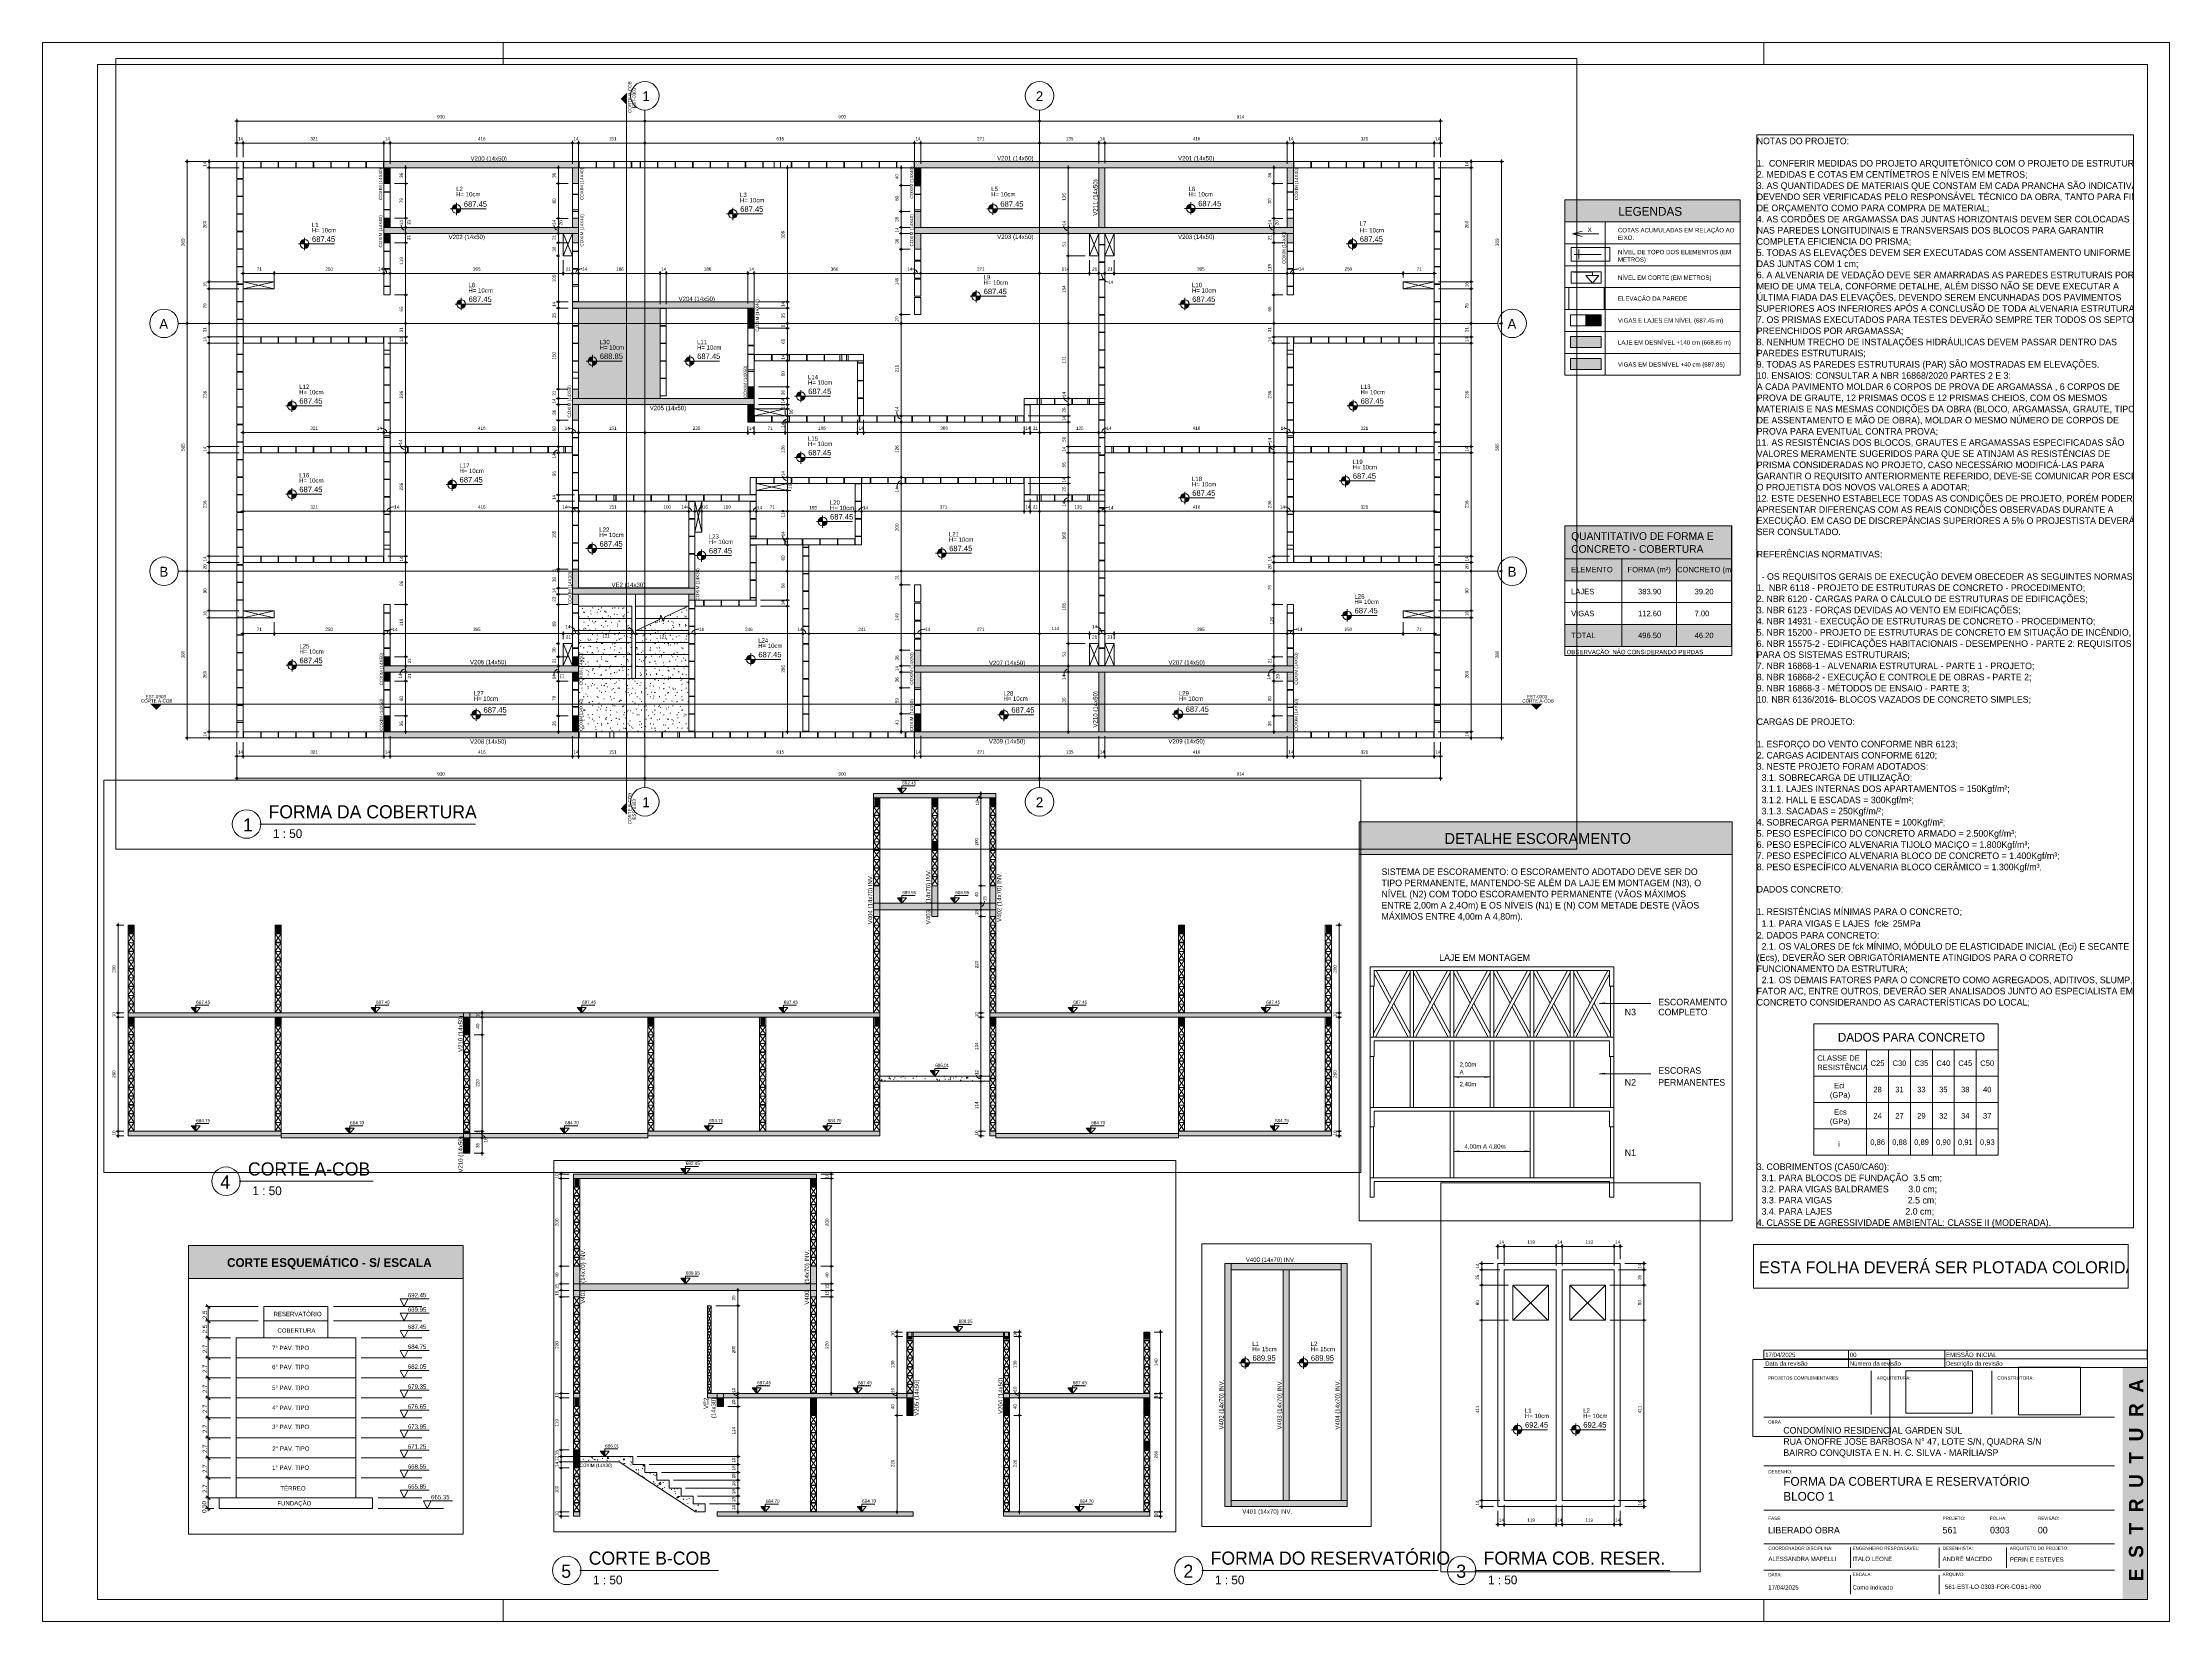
# Paper-space layout 'Layout1' of a CAD drawing. Header units: centimetres. Extents: x 4.9 to 101.9, y 47.8 to 119.8.
# The model-space entities are those that its viewports show. They can reach past a viewport. Long polylines and large blocks are cut down to what shows.
import ezdxf

# ---------------------------------------------------------------- set-up
doc = ezdxf.new("R2010")
doc.units = ezdxf.units.CM
for name, pattern in [('Linha de eixo', [2.2225, 1.27, -0.3175, 0.3175, -0.3175]), ('Pontilhada', [0.6, 0, -0.6]), ('Projeção', [0.396875, 0.238125, -0.15875]), ('Tracejada', [0.635, 0.3175, -0.3175])]:
    doc.linetypes.add(name, pattern=pattern)
for name, color, linetype, lineweight, true_color in [('A-ANNO-DIMS-1', 1, 'Continuous', 9, 0xff0000), ('A-DETL-1', 1, 'Continuous', 9, 0xff0000), ('A-DETL-2', 8, 'Continuous', 9, 0x808080), ('A-DETL-GENF-1', 9, 'Continuous', 9, 0xc0c0c0), ('A-DETL-GENF-2', 8, 'Continuous', 9, 0x808080), ('A-DETL-GENF-3', 136, 'Continuous', 9, 0x008080), ('A-DETL-GENF-4', 251, 'Continuous', 9, 0x515151), ('A-DETL-GENF-5', 36, 'Continuous', 9, 0x804000), ('A-DETL-GENF-6', 254, 'Continuous', 9, 0xe2e2e2), ('A-FLOR-1', 251, 'Continuous', 9, 0x505050), ('G-ANNO-TEXT-2', 1, 'Continuous', 9, 0xff0000), ('S-BEAM-2', 8, 'Continuous', 9, 0x7f7f7f), ('S-BEAM-4', 7, 'Pontilhada', 9, 0xffffff), ('S-BEAM-5', 9, 'Pontilhada', 9, 0xc0c0c0)]:
    doc.layers.add(name, color=color, linetype=linetype, lineweight=lineweight, true_color=true_color)
for name, color, linetype, lineweight in [('A-ANNO-DIMS-50', 7, 'Continuous', 9), ('A-DETL', 7, 'Continuous', 9), ('A-DETL-THIN', 7, 'Continuous', 9), ('A-FLOR', 7, 'Continuous', 9), ('A-FLOR-2', 7, 'Continuous', 20), ('A-FLOR-OVHD', 7, 'Projeção', 9), ('G-ANNO-DIMS', 7, 'Continuous', 9), ('G-ANNO-REFR', 7, 'Tracejada', 9), ('G-ANNO-SCHD', 7, 'Continuous', 9), ('G-ANNO-SYMB', 7, 'Continuous', 9), ('G-ANNO-SYMB-1', 7, 'Continuous', 18), ('G-ANNO-TEXT', 7, 'Continuous', 9), ('G-ANNO-TEXT-1', 7, 'Continuous', 18), ('G-ANNO-TTLB', 7, 'Continuous', 18), ('G-ANNO-TTLB-THIN', 7, 'Continuous', 18), ('S-BEAM', 7, 'Continuous', 9), ('S-BEAM-1', 7, 'Continuous', 13), ('S-BEAM-3', 7, 'Continuous', 20), ('S-GRID-1', 7, 'Linha de eixo', 9), ('S-GRID-IDEN', 7, 'Continuous', 9), ('S-STRS', 7, 'Continuous', 9), ('S-STRS-1', 7, 'Projeção', 9), ('S-STRS-MBND', 7, 'Projeção', 9), ('S-STRS-MBND-1', 7, 'Continuous', 9)]:
    doc.layers.add(name, color=color, linetype=linetype, lineweight=lineweight)
doc.layers.add('G-ANNO-NPLT', color=7, linetype='Continuous', plot=False)
doc.styles.add('Bahnschrift', font='', dxfattribs={"height": 20})
doc.styles.add('Bahnschrift_1', font='', dxfattribs={"height": 15})
doc.styles.add('Bahnschrift_10', font='', dxfattribs={"height": 35})
doc.styles.add('Bahnschrift_11', font='', dxfattribs={"height": 25})
doc.styles.add('Bahnschrift_12', font='', dxfattribs={"height": 40})
doc.styles.add('Bahnschrift_13', font='', dxfattribs={"height": 0.15})
doc.styles.add('Bahnschrift_14', font='', dxfattribs={"height": 0.2})
doc.styles.add('Bahnschrift_15', font='', dxfattribs={"height": 0.3})
doc.styles.add('Bahnschrift_16', font='', dxfattribs={"height": 0.4})
doc.styles.add('Bahnschrift_17', font='', dxfattribs={"height": 0.6})
doc.styles.add('Bahnschrift_2', font='', dxfattribs={"height": 12.5})
doc.styles.add('Bahnschrift_3', font='', dxfattribs={"height": 27.5})
doc.styles.add('Bahnschrift_4', font='', dxfattribs={"height": 30})
doc.styles.add('Bahnschrift_5', font='', dxfattribs={"height": 50})
doc.styles.add('Bahnschrift_6', font='', dxfattribs={"height": 22.5})
doc.styles.add('Bahnschrift_7', font='', dxfattribs={"height": 10})
doc.styles.add('Bahnschrift_8', font='', dxfattribs={"height": 7.5})
doc.styles.add('Bahnschrift_9', font='', dxfattribs={"height": 6.25})
doc.styles.add('Bahnschrift_B', font='', dxfattribs={"height": 40})
doc.styles.add('Bahnschrift_B_1', font='', dxfattribs={"height": 0.65})
doc.styles.add('Segoe UI Symbol', font='seguisym.ttf', dxfattribs={"height": 15})
doc.styles.get('Bahnschrift').set_extended_font_data('Bahnschrift')
doc.styles.get('Bahnschrift_1').set_extended_font_data('Bahnschrift')
doc.styles.get('Bahnschrift_10').set_extended_font_data('Bahnschrift')
doc.styles.get('Bahnschrift_11').set_extended_font_data('Bahnschrift')
doc.styles.get('Bahnschrift_12').set_extended_font_data('Bahnschrift')
doc.styles.get('Bahnschrift_13').set_extended_font_data('Bahnschrift')
doc.styles.get('Bahnschrift_14').set_extended_font_data('Bahnschrift')
doc.styles.get('Bahnschrift_15').set_extended_font_data('Bahnschrift')
doc.styles.get('Bahnschrift_16').set_extended_font_data('Bahnschrift')
doc.styles.get('Bahnschrift_17').set_extended_font_data('Bahnschrift')
doc.styles.get('Bahnschrift_2').set_extended_font_data('Bahnschrift')
doc.styles.get('Bahnschrift_3').set_extended_font_data('Bahnschrift')
doc.styles.get('Bahnschrift_4').set_extended_font_data('Bahnschrift')
doc.styles.get('Bahnschrift_5').set_extended_font_data('Bahnschrift')
doc.styles.get('Bahnschrift_6').set_extended_font_data('Bahnschrift')
doc.styles.get('Bahnschrift_7').set_extended_font_data('Bahnschrift')
doc.styles.get('Bahnschrift_8').set_extended_font_data('Bahnschrift')
doc.styles.get('Bahnschrift_9').set_extended_font_data('Bahnschrift')
doc.styles.get('Bahnschrift_B').set_extended_font_data('Bahnschrift', bold=True)
doc.styles.get('Bahnschrift_B_1').set_extended_font_data('Bahnschrift', bold=True)
doc.dimstyles.new('Linear_-_2_mm_Arial', dxfattribs={"dimscale": 30.48, "dimtxt": 8.33133, "dimasz": 0.393701, "dimexe": 0.164042, "dimexo": 0.328084, "dimgap": 0.131234, "dimtad": 1, "dimdec": 0, "dimzin": 0, "dimdsep": 46, "dimtxsty": 'Bahnschrift_8', "dimblk1": 'DOTSMALL', "dimblk2": 'DOTSMALL', "dimsah": 1, "dimcen": 0.09, "dimdle": 0.164042, "dimazin": 0, "dimtfac": 1, "dimtdec": 4, "dimtix": 1, "dimtmove": 0, "dimatfit": 3, "dimfxl": 1, "dimtvp": 1, "dimtolj": 1, "dimtzin": 0, "dimarcsym": 2})
doc.dimstyles.new('Linear_-_2_mm_Arial_1', dxfattribs={"dimscale": 30.48, "dimtxt": 8.33133, "dimasz": 0.393701, "dimexe": 0.164042, "dimexo": 0.328084, "dimgap": 0.131234, "dimtad": 1, "dimdec": 0, "dimzin": 0, "dimdsep": 46, "dimtxsty": 'Bahnschrift_8', "dimblk1": 'DOTSMALL', "dimblk2": 'DOTSMALL', "dimsah": 1, "dimcen": 0.09, "dimdle": 0.164042, "dimazin": 0, "dimtfac": 1, "dimtdec": 4, "dimtix": 1, "dimtmove": 1, "dimatfit": 3, "dimfxl": 1, "dimtvp": 1, "dimtolj": 1, "dimtzin": 0, "dimarcsym": 2})
doc.dimstyles.new('Linear_-_2_mm_Arial_2', dxfattribs={"dimscale": 30.48, "dimtxt": 8.33133, "dimasz": 0.393701, "dimexe": 0.164042, "dimexo": 0.328084, "dimgap": 0.131234, "dimtad": 1, "dimdec": 0, "dimzin": 0, "dimdsep": 46, "dimtxsty": 'Bahnschrift_8', "dimblk1": 'DOTSMALL', "dimblk2": 'DOTSMALL', "dimsah": 1, "dimcen": 0.09, "dimdle": 0.164042, "dimazin": 0, "dimtfac": 1, "dimtdec": 4, "dimtix": 1, "dimtmove": 2, "dimatfit": 3, "dimfxl": 1, "dimtvp": 1, "dimtolj": 1, "dimtzin": 0, "dimarcsym": 2})
doc.dimstyles.new('Linear_-_2_mm_Arial_3', dxfattribs={"dimscale": 30.48, "dimtxt": 8.33133, "dimasz": 0.393701, "dimexe": 0.164042, "dimexo": 0.328084, "dimgap": 0.131234, "dimtad": 1, "dimdec": 0, "dimzin": 0, "dimdsep": 46, "dimtxsty": 'Bahnschrift_8', "dimblk1": 'DOTSMALL', "dimblk2": 'DOTSMALL', "dimsah": 1, "dimcen": 0.09, "dimdle": 0.164042, "dimazin": 0, "dimtfac": 1, "dimtdec": 4, "dimtix": 1, "dimtmove": 0, "dimatfit": 3, "dimfxl": 1, "dimtvp": 1, "dimtolj": 1, "dimtzin": 0, "dimarcsym": 2})
picture_1 = doc.add_image_def('image4.jpg', size_in_pixel=(659, 422))
picture_2 = doc.add_image_def('image5.jpg', size_in_pixel=(759, 584))
picture_3 = doc.add_image_def('image6.png', size_in_pixel=(907, 511))
picture_4 = doc.add_image_def('image1.png', size_in_pixel=(498, 175))
picture_5 = doc.add_image_def('image2.png', size_in_pixel=(846, 317))
picture_6 = doc.add_image_def('image3.jpg', size_in_pixel=(246, 153))
pattern_1 = [(0, (8447.663, 0), (40.64, 10.16), [1.676, -28.804, 1.676, -28.804, -162.56]), (0, (8447.663, 0), (40.64, 10.16), [-60.96, 1.676, -59.284, 1.676, -28.804, -71.12]), (0, (8447.663, 0), (40.64, 10.16), [-152.4, 1.676, -18.644, 1.676, -49.124]), (120, (8462.903, 5.08), (-29.11882, 30.11527), [1.676, -28.804, 1.676, -28.804, -162.56]), (120, (8462.903, 5.08), (-29.11882, 30.11527), [-60.96, 1.676, -59.284, 1.676, -28.804, -71.12]), (120, (8462.903, 5.08), (-29.11882, 30.11527), [-152.4, 1.676, -18.644, 1.676, -49.124]), (240, (8467.983, 25.4), (-11.52118, -40.27527), [1.676, -28.804, 1.676, -28.804, -162.56]), (240, (8467.983, 25.4), (-11.52118, -40.27527), [-60.96, 1.676, -59.284, 1.676, -28.804, -71.12]), (240, (8467.983, 25.4), (-11.52118, -40.27527), [-152.4, 1.676, -18.644, 1.676, -49.124])]
pattern_2 = [(50, (15227.496, 1247.5), (36.4365, -3.1877), [3.81, -41.91]), (355, (15227.496, 1247.5), (-7.0485, 38.2117), [3.048, -33.528]), (100.451, (15230.532, 1247.234), (29.3886, 35.023), [3.238, -35.618]), (46.184, (15227.496, 1257.66), (54.216, -8.4084), [5.715, -62.865]), (96.636, (15232.014, 1256.96), (47.4805, 49.4854), [4.857, -53.427]), (351.184, (15227.496, 1257.66), (47.481, 49.4846), [4.572, -50.292]), (21, (15232.576, 1255.12), (30.32265, -20.4528), [3.81, -41.91]), (326, (15232.576, 1255.12), (12.3607, 36.8379), [3.048, -33.528]), (71.451, (15235.103, 1253.416), (42.6833, 16.3839), [3.238, -35.618]), (37.5, (15227.496, 1247.5), (0.61807, 16.91082), [1.676, -31.445, 1.676, -32.36, -33.655]), (37.5, (15227.496, 1247.5), (0.61807, 16.91082), [-67.158, 1.676, -31.979]), (7.5, (15227.496, 1247.5), (13.36414, 20.03578), [1.676, -17.729, 1.676, -30.683, -12.827]), (7.5, (15227.496, 1247.5), (13.36414, 20.03578), [-51.765, 1.676, -11.151]), (327.5, (15216.168, 1247.5), (27.11816, -1.14606), [1.676, -11.024, 1.676, -37.948, -52.578]), (327.5, (15216.168, 1247.5), (27.11816, -1.14606), [-52.324, 1.676, -50.902]), (317.5, (15211.088, 1247.5), (29.6258, 5.08507), [1.676, -14.834, 1.676, -24.638, -37.338]), (317.5, (15211.088, 1247.5), (29.6258, 5.08507), [-42.824, 1.676, -35.662])]

psp = doc.layouts.get("Layout1")

# ---------------------------------------------------------------- texts
at = {"layer": 'G-ANNO-SCHD', "char_height": 0.2, "attachment_point": 1, "line_spacing_factor": 1.009858, "style": 'Bahnschrift_14'}
for s, insert, width in [('17/04/2025', (83.488, 60.078), 1.62353), ('Data da revisão', (83.488, 59.682), 2.34065), ('00', (87.347, 60.078), 0.36789), ('Número da revisão', (87.347, 59.682), 2.8685), ('EMISSÃO INICIAL', (91.738, 60.078), 2.6179), ('Descrição da revisão', (91.738, 59.682), 3.15375)]:
    psp.add_mtext(s, dxfattribs=dict(at, insert=insert, width=width))
at = {"layer": 'G-ANNO-TEXT', "insert": (91.69, 49.502), "char_height": 0.2, "width": 5.2751, "attachment_point": 1, "style": 'Bahnschrift_14'}
psp.add_mtext('561-EST-LO-0303-FOR-COB1-R00', dxfattribs=at)
at = {"layer": 'G-ANNO-TTLB', "lineweight": 9, "attachment_point": 1}
for s, insert, char_height, width, style in [('1', (14.073, 84.442), 0.6, 0.34473, 'Bahnschrift_17'), ('FORMA DA COBERTURA', (15.236, 85.04), 0.6, 11.00717, 'Bahnschrift_17'), (' 1 : 50', (15.287, 83.946), 0.4, 1.67553, 'Bahnschrift_16'), ('4', (13.036, 68.155), 0.6, 0.58523, 'Bahnschrift_17'), ('CORTE A-COB', (14.299, 68.753), 0.6, 6.46962, 'Bahnschrift_17'), (' 1 : 50', (14.35, 67.658), 0.4, 1.67553, 'Bahnschrift_16'), ('CONDOMÍNIO RESIDENCIAL GARDEN SUL', (84.317, 56.685), 0.3, 9.5962, 'Bahnschrift_15'), ('RUA ONOFRE JOSÉ BARBOSA N° 47, LOTE S/N, QUADRA S/N', (84.317, 56.176), 0.3, 13.91729, 'Bahnschrift_15'), ('BAIRRO CONQUISTA E N. H. C. SILVA - MARÍLIA/SP', (84.317, 55.666), 0.3, 11.74472, 'Bahnschrift_15'), ('FORMA DA COBERTURA E RESERVATÓRIO', (84.317, 54.405), 0.4, 12.88312, 'Bahnschrift_16'), ('BLOCO 1', (84.317, 53.723), 0.4, 2.54937, 'Bahnschrift_16'), ('LIBERADO OBRA', (83.62, 52.132), 0.3, 3.86413, 'Bahnschrift_15'), ('561', (91.58, 52.132), 0.3, 0.7135, 'Bahnschrift_15'), ('0303', (93.746, 52.132), 0.3, 1.10633, 'Bahnschrift_15'), ('00', (95.926, 52.132), 0.3, 0.56118, 'Bahnschrift_15'), ('CORTE B-COB', (29.838, 51.006), 0.6, 6.46962, 'Bahnschrift_17'), ('FORMA DO RESERVATÓRIO', (58.2, 51.006), 0.6, 12.49831, 'Bahnschrift_17'), ('FORMA COB. RESER.', (70.65, 51.007), 0.6, 9.5481, 'Bahnschrift_17'), ('ITALO LEONE', (87.473, 50.77), 0.2, 2.0924, 'Bahnschrift_14'), ('ANDRÉ MACEDO', (91.58, 50.77), 0.2, 2.58945, 'Bahnschrift_14'), ('PERIN E ESTEVES', (94.647, 50.739), 0.2, 2.79789, 'Bahnschrift_14'), ('5', (28.585, 50.408), 0.6, 0.56118, 'Bahnschrift_17'), (' 1 : 50', (29.889, 49.911), 0.4, 1.67553, 'Bahnschrift_16'), ('2', (56.961, 50.408), 0.6, 0.52911, 'Bahnschrift_17'), (' 1 : 50', (58.252, 49.911), 0.4, 1.67553, 'Bahnschrift_16'), ('3', (69.404, 50.409), 0.6, 0.54515, 'Bahnschrift_17'), (' 1 : 50', (70.701, 49.912), 0.4, 1.67553, 'Bahnschrift_16'), ('17/04/2025', (83.633, 49.471), 0.2, 1.65949, 'Bahnschrift_14'), ('Como indicado', (87.474, 49.471), 0.2, 2.25274, 'Bahnschrift_14')]:
    psp.add_mtext(s, dxfattribs=dict(at, insert=insert, char_height=char_height, width=width, style=style))

msp = doc.modelspace()

# ---------------------------------------------------------------- texts
at = {"layer": 'G-ANNO-DIMS', "char_height": 6.25, "attachment_point": 1, "line_spacing_factor": 1.009858, "style": 'Bahnschrift_9'}
for s, insert, width in [('26.60', (13351.4, 2684.9), 24.411), ('26.60', (14839.7, 2684.9), 24.411), ('24.10', (13352, 2434.9), 23.078), ('24.10', (13473, 2434.9), 23.078), ('24.10', (14840.3, 2434.9), 23.078), ('23.00', (15461.4, 2324.9), 24.911), ('21.60', (11742.1, 2184.9), 22.494), ('21.60', (12152.1, 2184.9), 22.494), ('21.60', (12622.1, 2184.9), 22.494), ('21.60', (13082.1, 2184.9), 22.494), ('21.60', (13742.1, 2184.9), 22.494), ('21.60', (14182.1, 2184.9), 22.494), ('21.60', (15003, 2184.9), 22.494), ('21.60', (15233, 2184.9), 22.494), ('21.60', (15723, 2184.9), 22.494), ('20.16', (13427.3, 2040.9), 22.494), ('20.16', (14656.5, 2040.9), 22.494), ('18.90', (11741.8, 1914.9), 22.994), ('18.85', (12092.8, 1909.9), 23.411), ('18.85', (12582.8, 1909.9), 23.411), ('18.90', (12911.8, 1914.9), 22.994), ('18.90', (13181.8, 1914.9), 22.994), ('18.85', (13782.8, 1909.9), 23.411), ('18.90', (14201.8, 1914.9), 22.994), ('18.90', (15022.2, 1914.9), 22.994), ('18.90', (15242.2, 1914.9), 22.994), ('18.90', (15738.8, 1914.9), 22.994)]:
    msp.add_mtext(s, dxfattribs=dict(at, insert=insert, width=width))
at = {"layer": 'G-ANNO-SYMB', "char_height": 7.5, "attachment_point": 1, "style": 'Bahnschrift_8'}
for s, insert, width in [('CORTE A-COB', (6890.1, -421.8), 81.371), ('EST-0303', (6900.7, -412.1), 55.717), ('CORTE A-COB', (10040.2, -421.8), 81.371), ('EST-0303', (10050.8, -412.1), 55.717)]:
    msp.add_mtext(s, dxfattribs=dict(at, insert=insert, width=width))
at = {"layer": 'G-ANNO-TEXT', "attachment_point": 1}
for s, insert, char_height, width, style in [('692.45', (2490.8, 8644.1), 20, 98.608, 'Bahnschrift'), ('RESERVATÓRIO', (1878.2, 8558.3), 20, 243.713, 'Bahnschrift'), ('689.95', (2490.8, 8578.4), 20, 98.608, 'Bahnschrift'), ('687.45', (2490.8, 8500.1), 20, 100.211, 'Bahnschrift'), ('COBERTURA', (1895.8, 8483), 20, 194.008, 'Bahnschrift'), ('7° PAV. TIPO', (1871.8, 8403.5), 20, 192.405, 'Bahnschrift'), ('684.75', (2490.8, 8409.1), 20, 100.211, 'Bahnschrift'), ('6° PAV. TIPO', (1871.8, 8316.5), 20, 192.405, 'Bahnschrift'), ('682.05', (2490.8, 8318), 20, 100.211, 'Bahnschrift'), ('5° PAV. TIPO', (1871.8, 8221.4), 20, 193.207, 'Bahnschrift'), ('679.35', (2490.8, 8227), 20, 97.806, 'Bahnschrift'), ('4° PAV. TIPO', (1871.8, 8130.4), 20, 194.008, 'Bahnschrift'), ('676.65', (2490.8, 8136), 20, 97.004, 'Bahnschrift'), ('3° PAV. TIPO', (1871.8, 8043.4), 20, 193.207, 'Bahnschrift'), ('673.95', (2490.8, 8044.9), 20, 97.806, 'Bahnschrift'), ('671.25', (2490.8, 7953.9), 20, 90.591, 'Bahnschrift'), ('2° PAV. TIPO', (1873.1, 7944.3), 20, 192.405, 'Bahnschrift'), ('1° PAV. TIPO', (1871.8, 7857.3), 20, 185.992, 'Bahnschrift'), ('668.55', (2490.8, 7862.9), 20, 99.409, 'Bahnschrift'), ('TÉRREO', (1909.3, 7763.5), 20, 125.865, 'Bahnschrift'), ('665.85', (2490.8, 7771.8), 20, 99.409, 'Bahnschrift'), ('665.35', (2596.8, 7723.1), 20, 98.608, 'Bahnschrift'), ('FUNDAÇÃO', (1895.8, 7695.3), 20, 177.173, 'Bahnschrift'), ('DETALHE ESCORAMENTO', (5187.9, 2796.3), 50, 985.274, 'Bahnschrift_5'), ('SISTEMA DE ESCORAMENTO: O ESCORAMENTO ADOTADO DEVE SER DO ', (4900.6, 2634.6), 30, 1662.7, 'Bahnschrift_4'), ('TIPO PERMANENTE, MANTENDO-SE ALÉM DA LAJE EM MONTAGEM (N3), O ', (4900.6, 2583.7), 30, 1735.653, 'Bahnschrift_4'), ('NÍVEL (N2) COM TODO ESCORAMENTO PERMANENTE (VÃOS MÁXIMOS ', (4900.6, 2532.7), 30, 1627.426, 'Bahnschrift_4'), ('ENTRE 2,00m A 2,4Om) E OS NÍVEIS (N1) E (N) COM METADE DESTE (VÃOS ', (4900.6, 2481.8), 30, 1714.81, 'Bahnschrift_4'), ('MÁXIMOS ENTRE 4,00m A 4,80m).', (4900.6, 2430.9), 30, 776.033, 'Bahnschrift_4'), ('LAJE EM MONTAGEM', (5163.6, 2243.1), 30, 486.624, 'Bahnschrift_4'), ('ESCORAMENTO', (6162.6, 2040.1), 30, 357.553, 'Bahnschrift_4'), ('N3', (6010, 1994.6), 30, 63.333, 'Bahnschrift_4'), ('COMPLETO', (6162.6, 1994.6), 30, 254.937, 'Bahnschrift_4'), ('COXIM (14X30)', (14593.6, 1999.9), 7.5, 82.574, 'Bahnschrift_8'), ('2,00m', (5256.7, 1750), 20, 93.797, 'Bahnschrift'), ('A', (5256.7, 1715.6), 20, 22.447, 'Bahnschrift'), ('ESCORAS', (6162.6, 1728.2), 30, 224.472, 'Bahnschrift_4'), ('2,40m', (5256.7, 1661.3), 20, 93.797, 'Bahnschrift'), ('N2', (6010, 1673.9), 30, 62.532, 'Bahnschrift_4'), ('PERMANENTES', (6162.6, 1673.9), 30, 358.354, 'Bahnschrift_4'), ('4,00m A 4,80m', (5279.2, 1376.9), 20, 232.489, 'Bahnschrift'), ('N1', (6010, 1353.2), 30, 52.911, 'Bahnschrift_4'), ('V200 (14x50)', (7641.8, 816.1), 10, 97.806, 'Bahnschrift_7'), ('V201 (14x50)', (8842.7, 816.7), 10, 93.797, 'Bahnschrift_7'), ('V201 (14x50)', (9255.2, 816.7), 10, 93.797, 'Bahnschrift_7'), ('L2', (7609, 746.8), 10, 18.84, 'Bahnschrift_7'), ('H= 10cm', (7609, 734.6), 10, 62.932, 'Bahnschrift_7'), ('L3', (8256.3, 733.3), 10, 19.241, 'Bahnschrift_7'), ('L5', (8829, 746.8), 10, 19.241, 'Bahnschrift_7'), ('H= 10cm', (8829, 734.6), 10, 62.932, 'Bahnschrift_7'), ('L6', (9279, 746.8), 10, 18.84, 'Bahnschrift_7'), ('H= 10cm', (9279, 734.6), 10, 62.932, 'Bahnschrift_7'), ('687.45', (7626.6, 713.5), 12.5, 62.131, 'Bahnschrift_2'), ('H= 10cm', (8256.3, 721.1), 10, 62.932, 'Bahnschrift_7'), ('687.45', (8256.8, 702.1), 12.5, 62.131, 'Bahnschrift_2'), ('687.45', (8850, 713.7), 12.5, 62.131, 'Bahnschrift_2'), ('687.45', (9301, 714.6), 12.5, 62.131, 'Bahnschrift_2'), ('L1', (7279.9, 664.8), 10, 15.633, 'Bahnschrift_7'), ('H= 10cm', (7279.9, 652.5), 10, 62.932, 'Bahnschrift_7'), ('687.45', (7280.3, 633.6), 12.5, 62.131, 'Bahnschrift_2'), ('V202 (14x50)', (7591.8, 637.3), 10, 97.004, 'Bahnschrift_7'), ('V203 (14x50)', (8842.7, 637.7), 10, 97.405, 'Bahnschrift_7'), ('V203 (14x50)', (9255.2, 637.7), 10, 97.405, 'Bahnschrift_7'), ('L7', (9669.3, 667.8), 10, 18.84, 'Bahnschrift_7'), ('H= 10cm', (9669.3, 652.5), 10, 62.932, 'Bahnschrift_7'), ('687.45', (9669.7, 633.6), 12.5, 62.131, 'Bahnschrift_2'), ('L9', (8811.6, 545.6), 10, 18.84, 'Bahnschrift_7'), ('L8', (7637, 527.7), 10, 19.641, 'Bahnschrift_7'), ('H= 10cm', (7637, 515.4), 10, 62.932, 'Bahnschrift_7'), ('687.45', (7637.5, 496.5), 12.5, 62.131, 'Bahnschrift_2'), ('V204 (14x50)', (8116.2, 496.1), 10, 97.806, 'Bahnschrift_7'), ('H= 10cm', (8811.6, 533.3), 10, 62.932, 'Bahnschrift_7'), ('687.45', (8812, 514.4), 12.5, 62.131, 'Bahnschrift_2'), ('L10', (9287, 527.7), 10, 25.253, 'Bahnschrift_7'), ('H= 10cm', (9287, 515.4), 10, 62.932, 'Bahnschrift_7'), ('687.45', (9287.5, 496.5), 12.5, 62.131, 'Bahnschrift_2'), ('L30', (7936.2, 397.7), 10, 28.861, 'Bahnschrift_7'), ('L11', (8158.3, 397.7), 10, 21.245, 'Bahnschrift_7'), ('H= 10cm', (7936.2, 385.5), 10, 62.932, 'Bahnschrift_7'), ('688.85', (7936.6, 366.5), 12.5, 63.333, 'Bahnschrift_2'), ('H= 10cm', (8158.3, 385.5), 10, 62.932, 'Bahnschrift_7'), ('687.45', (8158.7, 366.5), 12.5, 62.131, 'Bahnschrift_2'), ('L12', (7251.1, 295.8), 10, 24.451, 'Bahnschrift_7'), ('L14', (8411.3, 317.8), 10, 25.253, 'Bahnschrift_7'), ('H= 10cm', (8411.3, 305.5), 10, 62.932, 'Bahnschrift_7'), ('L13', (9671.1, 295.8), 10, 24.852, 'Bahnschrift_7'), ('QUANTITATIVO DE FORMA E ', (16058.5, 314.9), 35, 766.413, 'Bahnschrift_10'), ('H= 10cm', (7251.1, 283.5), 10, 62.932, 'Bahnschrift_7'), ('687.45', (7251.5, 264.6), 12.5, 62.131, 'Bahnschrift_2'), ('V205 (14x50)', (8050.6, 247.3), 10, 97.405, 'Bahnschrift_7'), ('687.45', (8411.7, 286.6), 12.5, 62.131, 'Bahnschrift_2'), ('H= 10cm', (9671.1, 283.5), 10, 62.932, 'Bahnschrift_7'), ('687.45', (9671.5, 264.6), 12.5, 62.131, 'Bahnschrift_2'), ('CONCRETO - COBERTURA', (16058.5, 256), 35, 694.261, 'Bahnschrift_10'), ('NOTAS DO PROJETO:', (2829.2, 208.5), 15, 238.101, 'Bahnschrift_1'), ('1.  CONFERIR MEDIDAS DO PROJETO ARQUITETÔNICO COM O PROJETO DE ESTRUTURA;', (2829.2, 157.6), 15, 999.303, 'Bahnschrift_1'), ('L15', (8411.3, 177.8), 10, 24.852, 'Bahnschrift_7'), ('H= 10cm', (8411.3, 165.5), 10, 62.932, 'Bahnschrift_7'), ('687.45', (8411.7, 146.6), 12.5, 62.131, 'Bahnschrift_2'), ('ELEMENTO', (16058.5, 156.8), 25, 211.645, 'Bahnschrift_11'), ('FORMA (m²)', (16315.6, 156.8), 25, 229.283, 'Bahnschrift_11'), ('CONCRETO (m³)', (16541.5, 156.8), 25, 302.236, 'Bahnschrift_11'), ('3. AS QUANTIDADES DE MATERIAIS QUE CONSTAM EM CADA PRANCHA SÃO INDICATIVAS, ', (2829.2, 106.6), 15, 1041.392, 'Bahnschrift_1'), ('2. MEDIDAS E COTAS EM CENTÍMETROS E NÍVEIS EM METROS;', (2829.2, 132.1), 15, 713.502, 'Bahnschrift_1'), ('L17', (7616.4, 116.2), 10, 24.451, 'Bahnschrift_7'), ('H= 10cm', (7616.4, 103.9), 10, 62.932, 'Bahnschrift_7'), ('L19', (9653.2, 124.6), 10, 24.451, 'Bahnschrift_7'), ('H= 10cm', (9653.2, 112.4), 10, 62.932, 'Bahnschrift_7'), ('LEGENDAS', (17115.3, 106.7), 40, 343.924, 'Bahnschrift_12'), ('DEVENDO SER VERIFICADAS PELO RESPONSÁVEL TÉCNICO DA OBRA, TANTO PARA FINS ', (2829.2, 81.2), 15, 1035.78, 'Bahnschrift_1'), ('DE ORÇAMENTO COMO PARA COMPRA DE MATERIAL;', (2829.2, 55.7), 15, 614.894, 'Bahnschrift_1'), ('L16', (7251.1, 94.1), 10, 24.451, 'Bahnschrift_7'), ('H= 10cm', (7251.1, 81.9), 10, 62.932, 'Bahnschrift_7'), ('687.45', (7251.5, 62.9), 12.5, 62.131, 'Bahnschrift_2'), ('687.45', (7616.9, 85), 12.5, 62.131, 'Bahnschrift_2'), ('L18', (9287, 85.7), 10, 25.253, 'Bahnschrift_7'), ('H= 10cm', (9287, 73.5), 10, 62.932, 'Bahnschrift_7'), ('687.45', (9287.5, 54.5), 12.5, 62.131, 'Bahnschrift_2'), ('687.45', (9653.7, 93.4), 12.5, 62.131, 'Bahnschrift_2'), ('V400 (14x70) INV.', (10303.6, 58), 10, 133.882, 'Bahnschrift_7'), ('LAJES', (16058.5, 56.8), 25, 125.063, 'Bahnschrift_11'), ('383.90', (16363.6, 56.8), 25, 123.46, 'Bahnschrift_11'), ('39.20', (16621.5, 56.8), 25, 98.608, 'Bahnschrift_11'), ('4. AS CORDÕES DE ARGAMASSA DAS JUNTAS HORIZONTAIS DEVEM SER COLOCADAS ', (2829.2, 30.2), 15, 997.7, 'Bahnschrift_1'), ('NAS PAREDES LONGITUDINAIS E TRANSVERSAIS DOS BLOCOS PARA GARANTIR ', (2829.2, 4.8), 15, 935.168, 'Bahnschrift_1'), ('L20', (8461.3, 31.8), 10, 28.46, 'Bahnschrift_7'), ('H= 10cm', (8461.3, 19.5), 10, 62.932, 'Bahnschrift_7'), ('687.45', (8461.7, 0.6), 12.5, 62.131, 'Bahnschrift_2'), ('COTAS ACUMULADAS EM RELAÇÃO AO ', (17114, 11.1), 20, 622.11, 'Bahnschrift'), ('5. TODAS AS ELEVAÇÕES DEVEM SER EXECUTADAS COM ASSENTAMENTO UNIFORME ', (2829.2, -46.2), 15, 993.692, 'Bahnschrift_1'), ('COMPLETA EFICIENCIA DO PRISMA;', (2829.2, -20.7), 15, 412.468, 'Bahnschrift_1'), ('L22', (7935.5, -30), 10, 27.658, 'Bahnschrift_7'), ('H= 10cm', (7935.5, -42.2), 10, 62.932, 'Bahnschrift_7'), ('L23', (8185.1, -45.7), 10, 28.059, 'Bahnschrift_7'), ('L21', (8732.8, -40.4), 10, 24.451, 'Bahnschrift_7'), ('VIGAS', (16058.5, -43.2), 25, 117.848, 'Bahnschrift_11'), ('112.60', (16363.6, -43.2), 25, 105.021, 'Bahnschrift_11'), ('7.00', (16621.5, -43.2), 25, 77.764, 'Bahnschrift_11'), ('EIXO.', (17114, -23.3), 20, 80.169, 'Bahnschrift'), ('6. A ALVENARIA DE VEDAÇÃO DEVE SER AMARRADAS AS PAREDES ESTRUTURAIS POR ', (2829.2, -97.1), 15, 1016.941, 'Bahnschrift_1'), ('DAS JUNTAS COM 1 cm;', (2829.2, -71.6), 15, 270.169, 'Bahnschrift_1'), ('687.45', (7936, -61.2), 12.5, 62.131, 'Bahnschrift_2'), ('H= 10cm', (8185.1, -58), 10, 62.932, 'Bahnschrift_7'), ('687.45', (8185.5, -76.9), 12.5, 62.131, 'Bahnschrift_2'), ('H= 10cm', (8732.8, -52.6), 10, 62.932, 'Bahnschrift_7'), ('687.45', (8733.2, -71.6), 12.5, 62.131, 'Bahnschrift_2'), ('NÍVEL DE TOPO DOS ELEMENTOS (EM ', (17114, -88.7), 20, 598.861, 'Bahnschrift'), ('ÚLTIMA FIADA DAS ELEVAÇÕES, DEVENDO SEREM ENCUNHADAS DOS PAVIMENTOS ', (2829.2, -148), 15, 980.865, 'Bahnschrift_1'), ('MEIO DE UMA TELA, CONFORME DETALHE, ALÉM DISSO NÃO SE DEVE EXECUTAR A ', (2829.2, -122.6), 15, 968.038, 'Bahnschrift_1'), ('L1', (10318.4, -133.6), 10, 15.633, 'Bahnschrift_7'), ('L2', (10451.4, -133.6), 10, 18.84, 'Bahnschrift_7'), ('TOTAL', (16058.5, -143.2), 25, 120.253, 'Bahnschrift_11'), ('496.50', (16363.6, -143.2), 25, 123.46, 'Bahnschrift_11'), ('46.20', (16621.5, -143.2), 25, 100.211, 'Bahnschrift_11'), ('METROS)', (17114, -123.1), 20, 142.7, 'Bahnschrift'), ('SUPERIORES AOS INFERIORES APÓS A CONCLUSÃO DE TODA ALVENARIA ESTRUTURAL;', (2829.2, -173.5), 15, 1023.755, 'Bahnschrift_1'), ('^I', (3673.9, -173.5), 15, 4.409, 'Bahnschrift_1'), ('VE2 (14x30)', (7963.3, -155.9), 10, 88.987, 'Bahnschrift_7'), ('L26', (9657.4, -182.2), 10, 27.658, 'Bahnschrift_7'), ('H= 15cm', (10318.4, -145.8), 10, 62.532, 'Bahnschrift_7'), ('689.95', (10318.8, -164.8), 12.5, 60.928, 'Bahnschrift_2'), ('H= 15cm', (10451.4, -145.8), 10, 62.532, 'Bahnschrift_7'), ('689.95', (10451.9, -164.8), 12.5, 60.928, 'Bahnschrift_2'), ('7. OS PRISMAS EXECUTADOS PARA TESTES DEVERÃO SEMPRE TER TODOS OS SEPTOS ', (2829.2, -199), 15, 1005.316, 'Bahnschrift_1'), ('PREENCHIDOS POR ARGAMASSA;', (2829.2, -224.4), 15, 390.021, 'Bahnschrift_1'), ('H= 10cm', (9657.4, -194.4), 10, 62.932, 'Bahnschrift_7'), ('687.45', (9657.8, -213.4), 12.5, 62.131, 'Bahnschrift_2'), ('NÍVEL EM CORTE (EM METROS)', (17114, -205.4), 20, 488.228, 'Bahnschrift'), ('8. NENHUM TRECHO DE INSTALAÇÕES HIDRÁULICAS DEVEM PASSAR DENTRO DAS ', (2829.2, -249.9), 15, 970.443, 'Bahnschrift_1'), ('PAREDES ESTRUTURAIS;', (2829.2, -275.3), 15, 287.405, 'Bahnschrift_1'), ('L24', (8297.7, -282.5), 10, 28.46, 'Bahnschrift_7'), ('L1', (10840.6, -286), 10, 15.633, 'Bahnschrift_7'), ('L2', (10973.5, -286), 10, 18.84, 'Bahnschrift_7'), ('9. TODAS AS PAREDES ESTRUTURAIS (PAR) SÃO MOSTRADAS EM ELEVAÇÕES.', (2829.2, -300.8), 15, 908.713, 'Bahnschrift_1'), ('10. ENSAIOS: CONSULTAR A NBR 16868/2020 PARTES 2 E 3:', (2829.2, -326.3), 15, 680.232, 'Bahnschrift_1'), ('^I', (3579, -300.8), 15, 11.224, 'Bahnschrift_1'), ('L25', (7251.5, -295.8), 10, 28.059, 'Bahnschrift_7'), ('H= 10cm', (7251.5, -308.1), 10, 62.932, 'Bahnschrift_7'), ('687.45', (7251.9, -327), 12.5, 62.131, 'Bahnschrift_2'), ('V206 (14x50)', (7640.7, -332), 10, 97.004, 'Bahnschrift_7'), ('H= 10cm', (8297.7, -294.8), 10, 62.932, 'Bahnschrift_7'), ('687.45', (8298.2, -313.7), 12.5, 62.131, 'Bahnschrift_2'), ('V207 (14x50)', (8823.8, -333.8), 10, 97.004, 'Bahnschrift_7'), ('V207 (14x50)', (9233.3, -332.9), 10, 97.004, 'Bahnschrift_7'), ('H= 10cm', (10840.6, -298.2), 10, 62.932, 'Bahnschrift_7'), ('692.45', (10841, -317.2), 12.5, 60.928, 'Bahnschrift_2'), ('H= 10cm', (10973.5, -298.2), 10, 62.932, 'Bahnschrift_7'), ('692.45', (10973.9, -317.2), 12.5, 60.928, 'Bahnschrift_2'), ('ELEVAÇÃO DA PAREDE', (17114, -300.9), 20, 365.569, 'Bahnschrift'), ('A CADA PAVIMENTO MOLDAR 6 CORPOS DE PROVA DE ARGAMASSA , 6 CORPOS DE ', (2829.2, -351.7), 15, 970.844, 'Bahnschrift_1'), ('PROVA DE GRAUTE, 12 PRISMAS OCOS E 12 PRISMAS CHEIOS, COM OS MESMOS ', (2829.2, -377.2), 15, 921.941, 'Bahnschrift_1'), ('MATERIAIS E NAS MESMAS CONDIÇÕES DA OBRA (BLOCO, ARGAMASSA, GRAUTE, TIPO ', (2829.2, -402.7), 15, 1011.73, 'Bahnschrift_1'), ('DE ASSENTAMENTO E MÃO DE OBRA), MOLDAR O MESMO NÚMERO DE CORPOS DE ', (2829.2, -428.1), 15, 964.029, 'Bahnschrift_1'), ('L27', (7649, -403.2), 10, 27.658, 'Bahnschrift_7'), ('H= 10cm', (7649, -415.4), 10, 62.932, 'Bahnschrift_7'), ('L28', (8856.8, -403.2), 10, 28.46, 'Bahnschrift_7'), ('H= 10cm', (8856.8, -415.4), 10, 62.932, 'Bahnschrift_7'), ('L29', (9256.8, -403.2), 10, 27.658, 'Bahnschrift_7'), ('H= 10cm', (9256.8, -415.4), 10, 62.932, 'Bahnschrift_7'), ('VIGAS E LAJES EM NÍVEL (687.45 m)', (17114, -400.9), 20, 572.405, 'Bahnschrift'), ('11. AS RESISTÊNCIAS DOS BLOCOS, GRAUTES E ARGAMASSAS ESPECIFICADAS SÃO ', (2829.2, -479.1), 15, 973.249, 'Bahnschrift_1'), ('PROVA PARA EVENTUAL CONTRA PROVA;', (2829.2, -453.6), 15, 481.413, 'Bahnschrift_1'), ('687.45', (7671.6, -439.8), 12.5, 62.131, 'Bahnschrift_2'), ('687.45', (8875.1, -440.1), 12.5, 62.131, 'Bahnschrift_2'), ('687.45', (9272.6, -438.3), 12.5, 62.131, 'Bahnschrift_2'), ('VALORES MERAMENTE SUGERIDOS PARA QUE SE ATINJAM AS RESISTÊNCIAS DE ', (2829.2, -504.5), 15, 950, 'Bahnschrift_1'), ('PRISMA CONSIDERADAS NO PROJETO, CASO NECESSÁRIO MODIFICÁ-LAS PARA ', (2829.2, -530), 15, 937.974, 'Bahnschrift_1'), ('V208 (14x50)', (7640.7, -513.1), 10, 97.806, 'Bahnschrift_7'), ('V209 (14x50)', (8823.8, -512.6), 10, 97.004, 'Bahnschrift_7'), ('V209 (14x50)', (9233.3, -512.6), 10, 97.004, 'Bahnschrift_7'), ('V401 (14x70) INV.', (10295.6, -516), 10, 129.873, 'Bahnschrift_7'), ('LAJE EM DESNÍVEL +140 cm (668.85 m)', (17114, -500.9), 20, 614.093, 'Bahnschrift'), ('GARANTIR O REQUISITO ANTERIORMENTE REFERIDO, DEVE-SE COMUNICAR POR ESCRITO ', (2829.2, -555.5), 15, 1041.392, 'Bahnschrift_1'), ('O PROJETISTA DOS NOVOS VALORES A ADOTAR;', (2829.2, -580.9), 15, 557.974, 'Bahnschrift_1'), ('APRESENTAR DIFERENÇAS COM AS REAIS CONDIÇÕES OBSERVADAS DURANTE A ', (2829.2, -631.9), 15, 956.413, 'Bahnschrift_1'), ('12. ESTE DESENHO ESTABELECE TODAS AS CONDIÇÕES DE PROJETO, PORÉM PODERÁ ', (2829.2, -606.4), 15, 1002.911, 'Bahnschrift_1'), ('VIGAS EM DESNÍVEL +40 cm (687.85)', (17114, -600.9), 20, 578.017, 'Bahnschrift'), ('EXECUÇÃO. EM CASO DE DISCREPÂNCIAS SUPERIORES A 5% O PROJESTISTA DEVERÁ ', (2829.2, -657.3), 15, 1002.51, 'Bahnschrift_1'), ('SER CONSULTADO.', (2829.2, -682.8), 15, 220.464, 'Bahnschrift_1'), ('REFERÊNCIAS NORMATIVAS:', (2829.2, -733.7), 15, 334.705, 'Bahnschrift_1'), ('1.  NBR 6118 - PROJETO DE ESTRUTURAS DE CONCRETO - PROCEDIMENTO;', (2829.2, -810.1), 15, 855.801, 'Bahnschrift_1'), ('  - OS REQUISITOS GERAIS DE EXECUÇÃO DEVEM OBECEDER AS SEGUINTES NORMAS:', (2829.2, -784.7), 15, 998.101, 'Bahnschrift_1'), ('3. NBR 6123 - FORÇAS DEVIDAS AO VENTO EM EDIFICAÇÕES;', (2829.2, -861.1), 15, 700.675, 'Bahnschrift_1'), ('2. NBR 6120 - CARGAS PARA O CÁLCULO DE ESTRUTURAS DE EDIFICAÇÕES;', (2829.2, -835.6), 15, 880.253, 'Bahnschrift_1'), ('4. NBR 14931 - EXECUÇÃO DE ESTRUTURAS DE CONCRETO - PROCEDIMENTO;', (2829.2, -886.5), 15, 889.071, 'Bahnschrift_1'), ('5. NBR 15200 - PROJETO DE ESTRUTURAS DE CONCRETO EM SITUAÇÃO DE INCÊNDIO,', (2829.2, -912), 15, 988.08, 'Bahnschrift_1'), ('6. NBR 15575-2 - EDIFICAÇÕES HABITACIONAIS - DESEMPENHO - PARTE 2: REQUISITOS ', (2829.2, -937.5), 15, 1020.949, 'Bahnschrift_1'), ('PARA OS SISTEMAS ESTRUTURAIS;', (2829.2, -962.9), 15, 404.852, 'Bahnschrift_1'), ('8. NBR 16868-2 - EXECUÇÃO E CONTROLE DE OBRAS - PARTE 2;', (2829.2, -1013.9), 15, 739.156, 'Bahnschrift_1'), ('7. NBR 16868-1 - ALVENARIA ESTRUTURAL - PARTE 1 - PROJETO;', (2829.2, -988.4), 15, 748.776, 'Bahnschrift_1'), ('9. NBR 16868-3 - MÉTODOS DE ENSAIO - PARTE 3;', (2829.2, -1039.3), 15, 577.215, 'Bahnschrift_1'), ('10. NBR 6136/2016 ', (2829.2, -1064.8), 15, 207.236, 'Bahnschrift_1'), (' BLOCOS VAZADOS DE CONCRETO SIMPLES;', (3012.1, -1064.8), 15, 511.076, 'Bahnschrift_1'), ('–', (3000.2, -1064.8), 15, 14.43, 'Bahnschrift_1'), ('CARGAS DE PROJETO: ', (2829.2, -1115.7), 15, 262.553, 'Bahnschrift_1'), ('2. CARGAS ACIDENTAIS CONFORME 6120;', (2829.2, -1192.1), 15, 474.198, 'Bahnschrift_1'), ('1. ESFORÇO DO VENTO CONFORME NBR 6123;', (2829.2, -1166.7), 15, 516.287, 'Bahnschrift_1'), ('3. NESTE PROJETO FORAM ADOTADOS:', (2829.2, -1217.6), 15, 447.342, 'Bahnschrift_1'), ('  3.1. SOBRECARGA DE UTILIZAÇÃO:', (2829.2, -1243.1), 15, 406.856, 'Bahnschrift_1'), ('  3.1.1. LAJES INTERNAS DOS APARTAMENTOS = 150Kgf/m²;', (2829.2, -1268.5), 15, 671.413, 'Bahnschrift_1'), ('  3.1.2. HALL E ESCADAS = 300Kgf/m²;', (2829.2, -1294), 15, 429.304, 'Bahnschrift_1'), ('4. SOBRECARGA PERMANENTE = 100Kgf/m²;', (2829.2, -1344.9), 15, 506.266, 'Bahnschrift_1'), ('  3.1.3. SACADAS = 250Kgf/m/²;', (2829.2, -1319.5), 15, 347.932, 'Bahnschrift_1'), ('5. PESO ESPECÍFICO DO CONCRETO ARMADO = 2.500Kgf/m³;', (2829.2, -1370.4), 15, 692.257, 'Bahnschrift_1'), ('6. PESO ESPECÍFICO ALVENARIA TIJOLO MACIÇO = 1.800Kgf/m³;', (2829.2, -1395.9), 15, 732.342, 'Bahnschrift_1'), ('8. PESO ESPECÍFICO ALVENARIA BLOCO CERÂMICO = 1.300Kgf/m³.', (2829.2, -1446.8), 15, 764.81, 'Bahnschrift_1'), ('7. PESO ESPECÍFICO ALVENARIA BLOCO DE CONCRETO = 1.400Kgf/m³;', (2829.2, -1421.3), 15, 806.097, 'Bahnschrift_1'), ('DADOS CONCRETO:', (2829.2, -1497.7), 15, 222.468, 'Bahnschrift_1'), ('1. RESISTÊNCIAS MÍNIMAS PARA O CONCRETO;', (2829.2, -1548.7), 15, 540.337, 'Bahnschrift_1'), ('  1.1. PARA VIGAS E LAJES  fck ', (2829.2, -1575.8), 15, 351.54, 'Bahnschrift_1'), ('≥', (3119.3, -1575.8), 15, 17.637, 'Segoe UI Symbol'), (' 25MPa', (3133.8, -1575.8), 15, 83.776, 'Bahnschrift_1'), ('2. DADOS PARA CONCRETO:', (2829.2, -1602.6), 15, 321.076, 'Bahnschrift_1'), ('  2.1. OS VALORES DE fck MÍNIMO, MÓDULO DE ELASTICIDADE INICIAL (Eci) E SECANTE ', (2829.2, -1628), 15, 1007.32, 'Bahnschrift_1'), ('(Ecs), DEVERÃO SER OBRIGATÓRIAMENTE ATINGIDOS PARA O CORRETO ', (2829.2, -1653.5), 15, 838.565, 'Bahnschrift_1'), ('FUNCIONAMENTO DA ESTRUTURA;', (2829.2, -1679), 15, 398.038, 'Bahnschrift_1'), ('FATOR A/C, ENTRE OUTROS, DEVERÃO SER ANALISADOS JUNTO AO ESPECIALISTA EM ', (2829.2, -1729.9), 15, 1004.915, 'Bahnschrift_1'), ('  2.1. OS DEMAIS FATORES PARA O CONCRETO COMO AGREGADOS, ADITIVOS, SLUMP, ', (2829.2, -1704.4), 15, 987.278, 'Bahnschrift_1'), ('CONCRETO CONSIDERANDO AS CARACTERÍSTICAS DO LOCAL;', (2829.2, -1755.4), 15, 718.312, 'Bahnschrift_1'), ('DADOS PARA CONCRETO', (3014.1, -1832.6), 20, 385.211, 'Bahnschrift'), ('CLASSE DE ', (2967.3, -1883.8), 12.5, 116.245, 'Bahnschrift_2'), ('RESISTÊNCIA ', (2967.3, -1905), 12.5, 135.886, 'Bahnschrift_2'), ('C25', (3088.9, -1895.6), 12.5, 35.675, 'Bahnschrift_2'), ('C30', (3138.9, -1895.6), 12.5, 36.076, 'Bahnschrift_2'), ('C35', (3188.9, -1895.6), 12.5, 36.076, 'Bahnschrift_2'), ('C40', (3238.9, -1895.6), 12.5, 36.878, 'Bahnschrift_2'), ('C45', (3288.9, -1895.6), 12.5, 36.878, 'Bahnschrift_2'), ('C50', (3338.9, -1895.6), 12.5, 36.477, 'Bahnschrift_2'), ('(GPa) ', (2996.1, -1967.8), 12.5, 55.717, 'Bahnschrift_2'), ('  Eci', (2996.1, -1946.7), 12.5, 39.684, 'Bahnschrift_2'), ('28', (3095.1, -1955.6), 12.5, 22.848, 'Bahnschrift_2'), ('31', (3145.1, -1955.6), 12.5, 18.439, 'Bahnschrift_2'), ('33', (3195.1, -1955.6), 12.5, 22.447, 'Bahnschrift_2'), ('35', (3245.1, -1955.6), 12.5, 22.848, 'Bahnschrift_2'), ('38', (3295.1, -1955.6), 12.5, 23.249, 'Bahnschrift_2'), ('40', (3345.1, -1955.6), 12.5, 23.65, 'Bahnschrift_2'), ('(GPa) ', (2996.1, -2028), 12.5, 55.717, 'Bahnschrift_2'), ('  Ecs', (2996.1, -2006.8), 12.5, 45.295, 'Bahnschrift_2'), ('24', (3095.1, -2015.6), 12.5, 22.848, 'Bahnschrift_2'), ('27', (3145.1, -2015.6), 12.5, 21.646, 'Bahnschrift_2'), ('29', (3195.1, -2015.6), 12.5, 21.646, 'Bahnschrift_2'), ('32', (3245.1, -2015.6), 12.5, 22.046, 'Bahnschrift_2'), ('34', (3295.1, -2015.6), 12.5, 23.249, 'Bahnschrift_2'), ('37', (3345.1, -2015.6), 12.5, 22.046, 'Bahnschrift_2'), ('  i ', (3005, -2080), 12.5, 22.046, 'Bahnschrift_2'), ('0,86', (3088.2, -2075.6), 12.5, 39.283, 'Bahnschrift_2'), ('0,88', (3138.2, -2075.6), 12.5, 40.485, 'Bahnschrift_2'), ('0,89', (3188.2, -2075.6), 12.5, 39.283, 'Bahnschrift_2'), ('0,90', (3238.2, -2075.6), 12.5, 38.882, 'Bahnschrift_2'), ('0,91', (3288.2, -2075.6), 12.5, 34.473, 'Bahnschrift_2'), ('0,93', (3338.2, -2075.6), 12.5, 38.481, 'Bahnschrift_2'), ('3. COBRIMENTOS (CA50/CA60):', (2829.2, -2130.3), 15, 357.553, 'Bahnschrift_1'), ('  3.1. PARA BLOCOS DE FUNDAÇÃO  3.5 cm;', (2829.2, -2155.8), 15, 495.042, 'Bahnschrift_1'), ('  3.2. PARA VIGAS BALDRAMES        3.0 cm;', (2829.2, -2181.3), 15, 494.24, 'Bahnschrift_1'), ('  3.3. PARA VIGAS                               2.5 cm;', (2829.2, -2206.7), 15, 495.443, 'Bahnschrift_1'), ('4. CLASSE DE AGRESSIVIDADE AMBIENTAL: CLASSE II (MODERADA).', (2829.2, -2257.7), 15, 795.274, 'Bahnschrift_1'), ('  3.4. PARA LAJES                              2.0 cm;', (2829.2, -2232.2), 15, 493.439, 'Bahnschrift_1')]:
    msp.add_mtext(s, dxfattribs=dict(at, insert=insert, char_height=char_height, width=width, style=style))
at = {"layer": 'G-ANNO-TEXT', "attachment_point": 1, "rotation": 90}
for s, insert, char_height, width, style in [('2.5', (1555.3, 8525.5), 20, 44.093, 'Bahnschrift'), ('2.5', (1555.3, 8459.9), 20, 44.093, 'Bahnschrift'), ('2.7', (1555.3, 8369.9), 20, 43.291, 'Bahnschrift'), ('2.7', (1555.3, 8278.9), 20, 43.291, 'Bahnschrift'), ('2.7', (1555.3, 8187.8), 20, 43.291, 'Bahnschrift'), ('2.7', (1555.3, 8096.8), 20, 43.291, 'Bahnschrift'), ('2.7', (1555.3, 8005.8), 20, 43.291, 'Bahnschrift'), ('2.7', (1555.3, 7914.7), 20, 43.291, 'Bahnschrift'), ('2.7', (1555.3, 7823.7), 20, 43.291, 'Bahnschrift'), ('2.7', (1555.3, 7732.7), 20, 43.291, 'Bahnschrift'), ('0.50', (1551.6, 7641.4), 20, 64.937, 'Bahnschrift'), ('V403    (14x70) INV.', (13401.6, 2362), 10, 147.911, 'Bahnschrift_7'), ('V402 (14x70) INV.', (13563.3, 2367.4), 10, 133.08, 'Bahnschrift_7'), ('V401    (14x70) INV.', (14595.7, 2364.4), 10, 144.304, 'Bahnschrift_7'), ('V400    (14x70) INV.', (15106.7, 2362.4), 10, 148.312, 'Bahnschrift_7'), ('V404 (14x70) INV.', (13269.1, 2362), 10, 133.882, 'Bahnschrift_7'), ('V205 (14x50)', (15356.6, 2108.8), 10, 97.405, 'Bahnschrift_7'), ('V204 (14x50)', (15548.2, 2113.1), 10, 97.806, 'Bahnschrift_7'), ('V210 (14x50)', (12335.2, 2070.9), 10, 93.797, 'Bahnschrift_7'), ('VE2 ', (14876.6, 2124.5), 10, 29.262, 'Bahnschrift_7'), ('(14x30)', (14893.8, 2103.3), 10, 54.916, 'Bahnschrift_7'), ('V210 (14x50)', (12335.2, 1795.9), 10, 93.797, 'Bahnschrift_7'), ('COXIM (14X40)', (7432.8, 716.2), 7.5, 82.975, 'Bahnschrift_8'), ('COXIM (14X40)', (7891.9, 716.2), 7.5, 82.975, 'Bahnschrift_8'), ('COXIM (14X40)', (8644, 719.5), 7.5, 82.975, 'Bahnschrift_8'), ('COXIM (14X40)', (9521.2, 716.2), 7.5, 82.975, 'Bahnschrift_8'), ('V211 (14x50)', (9061.6, 680.8), 10, 89.789, 'Bahnschrift_7'), ('COXIM (14X40)', (7891.9, 610.4), 7.5, 82.975, 'Bahnschrift_8'), ('COXIM (14X40)', (8644, 610.4), 7.5, 82.975, 'Bahnschrift_8'), ('COXIM (14X40)', (7432.8, 608.2), 7.5, 82.975, 'Bahnschrift_8'), ('COXIM (14X40)', (9492.9, 570.5), 7.5, 82.975, 'Bahnschrift_8'), ('COXIM (14X40)', (8291.9, 416.4), 7.5, 82.975, 'Bahnschrift_8'), ('COXIM (14X50)', (7863.3, 220.5), 7.5, 82.574, 'Bahnschrift_8'), ('COXIM (14X50)', (8264.8, 265.4), 7.5, 82.574, 'Bahnschrift_8'), ('COXIM (14X30)', (7864.6, -205), 7.5, 82.574, 'Bahnschrift_8'), ('COXIM (14X30)', (8155.8, -196.9), 7.5, 82.574, 'Bahnschrift_8'), ('V402 (14x70) INV.', (10242.7, -334.2), 10, 133.08, 'Bahnschrift_7'), ('V403 (14x70) INV.', (10375.2, -334.2), 10, 133.481, 'Bahnschrift_7'), ('V404 (14x70) INV.', (10507.7, -334.2), 10, 133.882, 'Bahnschrift_7'), ('COXIM (14X50)', (7434.9, -389.8), 7.5, 82.574, 'Bahnschrift_8'), ('COXIM (14X50)', (7890, -389.8), 7.5, 82.574, 'Bahnschrift_8'), ('COXIM (14X50)', (8643.9, -388.7), 7.5, 82.574, 'Bahnschrift_8'), ('COXIM (14X50)', (9520.8, -388.7), 7.5, 82.574, 'Bahnschrift_8'), ('COXIM (14X50)', (7434.9, -493.8), 7.5, 82.574, 'Bahnschrift_8'), ('COXIM (14X50)', (7890, -493.8), 7.5, 82.574, 'Bahnschrift_8'), ('COXIM (14X50)', (8643.9, -495.1), 7.5, 82.574, 'Bahnschrift_8'), ('V210 (14x50)', (9061.6, -486.2), 10, 93.797, 'Bahnschrift_7'), ('COXIM (14X50)', (9520.8, -494.4), 7.5, 82.574, 'Bahnschrift_8')]:
    msp.add_mtext(s, dxfattribs=dict(at, insert=insert, char_height=char_height, width=width, style=style))
at = {"layer": 'G-ANNO-TEXT-1', "insert": (1666.3, 8802.8), "char_height": 40, "width": 1079.071, "attachment_point": 1, "style": 'Bahnschrift_B'}
msp.add_mtext('CORTE ESQUEMÁTICO - S/ ESCALA', dxfattribs=at)
at = {"layer": 'G-ANNO-TEXT-2', "attachment_point": 1}
for s, insert, char_height, width, style in [('ESTA FOLHA DEVERÁ SER PLOTADA COLORIDA', (3786.6, 288.2), 27.5, 1002.51, 'Bahnschrift_3'), ('X', (16976, 13.1), 20, 19.241, 'Bahnschrift'), ('OBSERVAÇÃO: NÃO CONSIDERANDO PERDAS', (16037.8, -221.6), 20, 710.295, 'Bahnschrift')]:
    msp.add_mtext(s, dxfattribs=dict(at, insert=insert, char_height=char_height, width=width, style=style))

# ---------------------------------------------------------------- blocks, each defined once
blk = doc.blocks.new('FOLHA PARAMÉTRICA - LEONE ENGENHARIA - FOLHA COMPLETA-3375915-FORMA DA COBERTURA E RESERVATÓRIO                                                              BLOCO 1')
at = {"layer": 'G-ANNO-TTLB', "lineweight": 9, "true_color": 0xb5d1e8}
blk.add_hatch(color=254, dxfattribs=at).paths.add_polyline_path([(100.928, 48.818), (99.789, 48.818), (99.789, 59.394), (100.928, 59.394)])
at = {"layer": 'G-ANNO-TTLB', "color": 9, "lineweight": 9, "true_color": 0xc0c0c0}
for p, q in [((4.928, 47.818), (4.928, 119.818)), ((4.928, 119.818), (101.928, 119.818)), ((4.928, 119.818), (4.928, 47.818)), ((101.928, 119.818), (4.928, 119.818)), ((4.928, 119.818), (4.928, 47.818)), ((101.928, 119.818), (4.928, 119.818)), ((25.928, 118.818), (25.928, 119.818)), ((83.428, 118.818), (83.428, 119.818)), ((101.928, 119.818), (101.928, 47.818)), ((7.428, 48.818), (7.428, 118.818)), ((7.428, 118.818), (100.928, 118.818)), ((83.428, 118.818), (100.928, 118.818)), ((100.928, 118.818), (100.928, 48.818)), ((88.328, 57.253), (88.328, 59.253)), ((93.828, 57.253), (93.828, 59.253)), ((83.428, 57.139), (99.428, 57.139)), ((83.428, 54.917), (99.428, 54.917)), ((99.428, 52.897), (83.428, 52.897)), ((99.428, 51.362), (83.428, 51.362)), ((87.382, 50.269), (87.382, 51.183)), ((91.428, 50.269), (91.428, 51.188)), ((94.496, 50.269), (94.496, 51.188)), ((99.428, 50.162), (83.428, 50.162)), ((87.382, 49.064), (87.382, 49.923)), ((91.428, 49.064), (91.428, 49.923)), ((100.928, 48.818), (7.428, 48.818)), ((25.928, 47.818), (25.928, 48.818)), ((83.428, 47.818), (83.428, 48.818)), ((101.928, 47.818), (4.928, 47.818))]:
    blk.add_line(p, q, dxfattribs=at)
at = {"layer": 'G-ANNO-TTLB-THIN'}
for p, q in [((100.928, 119.818), (101.928, 119.818)), ((101.928, 47.818), (101.928, 119.818)), ((101.928, 47.818), (101.928, 119.818)), ((4.928, 47.818), (101.928, 47.818))]:
    blk.add_line(p, q, dxfattribs=at)
at = {"layer": 'G-ANNO-TTLB', "color": 54, "lineweight": 9, "true_color": 0xaab11b, "char_height": 0.15, "attachment_point": 1, "style": 'Bahnschrift_13'}
for s, insert, width in [('PROJETOS COMPLEMENTARES:', (83.62, 58.993), 3.63966), ('ARQUITETURA:', (88.58, 58.993), 1.69958), ('CONSTRUTORA:', (94.08, 58.993), 1.8038), ('OBRA:', (83.62, 56.985), 0.72954), ('DESENHO:', (83.635, 54.726), 1.21055), ('FASE:', (83.633, 52.594), 0.68143), ('PROJETO:', (91.58, 52.594), 1.12236), ('FOLHA:', (93.746, 52.594), 0.85781), ('REVISÃO:', (95.926, 52.594), 1.09831), ('COORDENADOR DISCIPLINA:', (83.633, 51.229), 3.31899), ('ENGENHEIRO RESPONSÁVEL:', (87.474, 51.229), 3.45527), ('DESENHISTA:', (91.58, 51.229), 1.56329), ('ARQUITETO DO PROJETO:', (94.648, 51.229), 2.91013), ('DATA:', (83.633, 50.024), 0.68143), ('ESCALA:', (87.474, 50.038), 1.01013), ('ARQUIVO:', (91.58, 50.038), 1.12236)]:
    blk.add_mtext(s, dxfattribs=dict(at, insert=insert, width=width))
at = {"layer": 'G-ANNO-TTLB', "color": 7, "lineweight": 9, "true_color": 0xfefefe, "insert": (100.079, 49.655), "char_height": 0.65, "width": 10.81476, "attachment_point": 1, "rotation": 90, "style": 'Bahnschrift_B_1'}
blk.add_mtext('E  S  T  R  U  T  U  R  A', dxfattribs=at)
at = {"layer": 'G-ANNO-TTLB', "lineweight": 9, "insert": (83.633, 50.77), "char_height": 0.2, "width": 3.7038, "attachment_point": 1, "style": 'Bahnschrift_14'}
blk.add_mtext('ALESSANDRA MAPELLI', dxfattribs=at)
at = {"layer": 'G-ANNO-TTLB'}
image = blk.add_image(picture_3, insert=(82.92, 56.248), size_in_units=(6.25, 3.521), dxfattribs=at)
image.dxf.flags = 7
blk = doc.blocks.new('Viewport - M_Título da vista-24317-FORMA DA COBERTURA E RESERVATÓRIO                                                              BLOCO 1')
at = {"layer": 'G-ANNO-TTLB', "lineweight": 9}
for start, end in [(360, 180), (180, 0)]:
    blk.add_arc((-0.6, 0), 0.65, start, end, dxfattribs=at)
blk = doc.blocks.new('LEONE - BLOCO CANALETA 14X39X2 - LEONE - BLOCO CANALETA 14X39X19 2-2460880-FORMA DA COBERTURA')
at = {"layer": 'S-BEAM-1'}
for p, q in [((-19.5, 7), (19.5, 7)), ((-19.5, 7), (-19.5, -7)), ((19.5, -7), (19.5, 7)), ((-19.5, -7), (19.5, -7))]:
    blk.add_line(p, q, dxfattribs=at)
blk = doc.blocks.new('LEONE - BLOCO CANALETA 14X39X2 - LEONE - BLOCO CANALETA 14X39X19 2-3178326-FORMA DA COBERTURA')
at = {"layer": 'S-BEAM-1'}
for p, q in [((-19.5, 7), (19.5, 7)), ((-19.5, -7), (-19.5, 7)), ((19.5, 7), (19.5, -7)), ((-19.5, -7), (19.5, -7))]:
    blk.add_line(p, q, dxfattribs=at)
blk = doc.blocks.new('LEONE - BLOCO 14x04x19 - LEONE - BLOCO 14x04x19-533013-FORMA DA COBERTURA')
at = {"layer": 'S-BEAM-1'}
for p, q in [((1.5, 7), (-2.5, 7)), ((-2.5, -7), (-2.5, 7)), ((1.5, 7), (1.5, 4.5)), ((-2.5, -7), (1.5, -7)), ((1.5, -7), (1.5, -4.5))]:
    blk.add_line(p, q, dxfattribs=at)
blk = doc.blocks.new('LEONE - BLOCO CANALETA 14X39X2 - LEONE - BLOCO CANALETA 14X39X19 2-V1-FORMA DA COBERTURA')
at = {"layer": 'S-BEAM-1'}
for p, q in [((-19.5, 7), (-0.5, 7)), ((-19.5, 7), (-19.5, -7)), ((-19.5, -7), (-0.5, -7))]:
    blk.add_line(p, q, dxfattribs=at)
blk = doc.blocks.new('LEONE - BLOCO CANALETA 14X39X2 - LEONE - BLOCO CANALETA 14X39X19 2-V2-FORMA DA COBERTURA')
at = {"layer": 'S-BEAM-1'}
for p, q in [((0.5, 7), (19.5, 7)), ((19.5, -7), (19.5, 7)), ((0.5, -7), (19.5, -7))]:
    blk.add_line(p, q, dxfattribs=at)
blk = doc.blocks.new('LEONE - BLOCO CANALETA 14X19X19 - LEONE - BLOCO CANALETA 14X19X19-561206-FORMA DA COBERTURA')
at = {"layer": 'S-BEAM-1'}
for p, q in [((-9.5, 7), (9.5, 7)), ((-9.5, 7), (-9.5, -7)), ((9.5, -7), (9.5, 7)), ((-9.5, -7), (9.5, -7))]:
    blk.add_line(p, q, dxfattribs=at)
blk = doc.blocks.new('LEONE - BLOCO CANALETA 14X39X2 - LEONE - BLOCO CANALETA 14X39X19 2-V3-FORMA DA COBERTURA')
at = {"layer": 'S-BEAM-1'}
for p, q in [((0.5, 7), (19.5, 7)), ((19.5, -7), (19.5, 7)), ((-19.5, -6.9), (-19.5, -7)), ((-19.5, -7), (19.5, -7))]:
    blk.add_line(p, q, dxfattribs=at)
blk = doc.blocks.new('LEONE - BLOCO CANALETA 14X39X2 - LEONE - BLOCO CANALETA 14X39X19 2-V4-FORMA DA COBERTURA')
at = {"layer": 'S-BEAM-1'}
for p, q in [((-19.5, 7), (-0.5, 7)), ((-19.5, -7), (-19.5, 7)), ((-19.5, -7), (-0.5, -7))]:
    blk.add_line(p, q, dxfattribs=at)
blk = doc.blocks.new('LEONE - BLOCO CANALETA 14X39X2 - LEONE - BLOCO CANALETA 14X39X19 2-V5-FORMA DA COBERTURA')
at = {"layer": 'S-BEAM-1'}
for p, q in [((0.5, 7), (19.5, 7)), ((19.5, 7), (19.5, -7)), ((0.5, -7), (19.5, -7))]:
    blk.add_line(p, q, dxfattribs=at)
blk = doc.blocks.new('LEONE - BLOCO CANALETA 14X19X19 - LEONE - BLOCO CANALETA 14X19X19-3175251-FORMA DA COBERTURA')
at = {"layer": 'S-BEAM-1'}
for p, q in [((-9.5, 7), (9.5, 7)), ((-9.5, -7), (-9.5, 7)), ((9.5, 7), (9.5, -7)), ((-9.5, -7), (9.5, -7))]:
    blk.add_line(p, q, dxfattribs=at)
blk = doc.blocks.new('LEONE - BLOCO CANALETA 14X39X2 - LEONE - BLOCO CANALETA 14X39X19 2-V6-FORMA DA COBERTURA')
at = {"layer": 'S-BEAM-1'}
for p, q in [((-19.5, 7), (19.5, 7)), ((-19.5, 7), (-19.5, -7)), ((-19.5, -7), (19.5, -7))]:
    blk.add_line(p, q, dxfattribs=at)
blk = doc.blocks.new('LEONE - BLOCO CANALETA 14X39X2 - LEONE - BLOCO CANALETA 14X39X19 2-V7-FORMA DA COBERTURA')
at = {"layer": 'S-BEAM-1'}
for p, q in [((-19.5, 7), (19.5, 7)), ((-19.5, -7), (-19.5, 7)), ((-19.5, -7), (19.5, -7))]:
    blk.add_line(p, q, dxfattribs=at)
blk = doc.blocks.new('LEONE - BLOCO CANALETA 14X39X1 - LEONE - BLOCO CANALETA 14X39X19 2-2276005-FORMA DA COBERTURA')
at = {"layer": 'S-BEAM-1'}
for p, q in [((-19.5, 7), (19.5, 7)), ((-19.5, 7), (-19.5, -7)), ((19.5, -7), (19.5, 7)), ((-19.5, -7), (19.5, -7))]:
    blk.add_line(p, q, dxfattribs=at)
blk = doc.blocks.new('LEONE - BLOCO CANALETA 14X39X1 - LEONE - BLOCO CANALETA 14X39X19 2-3186057-FORMA DA COBERTURA')
at = {"layer": 'S-BEAM-1'}
for p, q in [((-19.5, 7), (19.5, 7)), ((-19.5, -7), (-19.5, 7)), ((19.5, 7), (19.5, -7)), ((-19.5, -7), (19.5, -7))]:
    blk.add_line(p, q, dxfattribs=at)
blk = doc.blocks.new('LEONE - BLOCO CANALETA 14X39X1 - LEONE - BLOCO CANALETA 14X39X19-2318823-FORMA DA COBERTURA')
at = {"layer": 'S-BEAM-1'}
for p, q in [((-19.5, 7), (19.5, 7)), ((-19.5, 7), (-19.5, -7)), ((19.5, -7), (19.5, 7)), ((-19.5, -7), (19.5, -7))]:
    blk.add_line(p, q, dxfattribs=at)
blk = doc.blocks.new('LEONE - BLOCO CANALETA 14X39X2 - LEONE - BLOCO CANALETA 14X39X19 2-V8-FORMA DA COBERTURA')
at = {"layer": 'S-BEAM-1'}
for p, q in [((-19.5, 7), (-15.5, 7)), ((-19.5, -7), (-19.5, 7)), ((-19.5, -7), (-15.5, -7))]:
    blk.add_line(p, q, dxfattribs=at)
blk = doc.blocks.new('LEONE - BLOCO CANALETA 14X39X2 - LEONE - BLOCO CANALETA 14X39X19 2-V9-FORMA DA COBERTURA')
at = {"layer": 'S-BEAM-1'}
for p, q in [((-19.5, 7), (-15.5, 7)), ((-19.5, 7), (-19.5, -7)), ((-19.5, -7), (-15.5, -7))]:
    blk.add_line(p, q, dxfattribs=at)
blk = doc.blocks.new('LEONE - BLOCO CANALETA 14X39X2 - LEONE - BLOCO CANALETA 14X39X19 2-V10-FORMA DA COBERTURA')
at = {"layer": 'S-BEAM-1'}
for p, q in [((-5.5, 7), (19.5, 7)), ((19.5, 7), (19.5, -7)), ((-5.5, -7), (19.5, -7))]:
    blk.add_line(p, q, dxfattribs=at)
blk = doc.blocks.new('LEONE - BLOCO CANALETA 14X39X2 - LEONE - BLOCO CANALETA 14X39X19 2-V11-FORMA DA COBERTURA')
at = {"layer": 'S-BEAM-1'}
for p, q in [((-5.5, 7), (19.5, 7)), ((19.5, -7), (19.5, 7)), ((-5.5, -7), (19.5, -7))]:
    blk.add_line(p, q, dxfattribs=at)
blk = doc.blocks.new('LEONE - BLOCO CANALETA 14X39X3 - LEONE - BLOCO CANALETA 14X39X19 2-2788822-FORMA DA COBERTURA')
at = {"layer": 'S-BEAM-1'}
for p, q in [((-19.5, 7), (19.5, 7)), ((19.5, -7), (19.5, 7)), ((-19.5, -7), (19.5, -7))]:
    blk.add_line(p, q, dxfattribs=at)
blk = doc.blocks.new('LEONE - BLOCO CANALETA 14X39X2 - LEONE - BLOCO CANALETA 14X39X19-2847912-FORMA DA COBERTURA')
at = {"layer": 'S-BEAM-1'}
for p, q in [((-19.5, 7), (19.5, 7)), ((-19.5, 7), (-19.5, -7)), ((19.5, -7), (19.5, 7)), ((-19.5, -7), (19.5, -7))]:
    blk.add_line(p, q, dxfattribs=at)
blk = doc.blocks.new('LEONE - BLOCO CANALETA 14X39X2 - LEONE - BLOCO CANALETA 14X39X19-V12-FORMA DA COBERTURA')
at = {"layer": 'S-BEAM-1'}
for p, q in [((-19.5, 7), (-19.5, -7)), ((19.5, -7), (19.5, 7)), ((-19.5, -7), (19.5, -7))]:
    blk.add_line(p, q, dxfattribs=at)
blk = doc.blocks.new('LEONE - BLOCO CANALETA 14X39X2 - LEONE - BLOCO CANALETA 14X39X19-V13-FORMA DA COBERTURA')
at = {"layer": 'S-BEAM-1'}
for p, q in [((-19.5, 7), (19.5, 7)), ((-19.5, 7), (-19.5, -7)), ((-19.5, -7), (19.5, -7))]:
    blk.add_line(p, q, dxfattribs=at)
blk = doc.blocks.new('LEONE - BLOCO CANALETA 14X19X19 - LEONE - BLOCO CANALETA 14X19X19-V14-FORMA DA COBERTURA')
at = {"layer": 'S-BEAM-1'}
for p, q in [((-9.5, 7), (9.5, 7)), ((9.5, -7), (9.5, 7)), ((-9.5, -7), (9.5, -7))]:
    blk.add_line(p, q, dxfattribs=at)
blk = doc.blocks.new('LEONE - BLOCO CANALETA 14X39X3 - LEONE - BLOCO CANALETA 14X39X19 2-V15-FORMA DA COBERTURA')
at = {"layer": 'S-BEAM-1'}
for p, q in [((-19.5, 7), (19.5, 7)), ((-19.5, 7), (-19.5, -7)), ((19.5, -7), (19.5, 7)), ((-19.5, -7), (19.5, -7))]:
    blk.add_line(p, q, dxfattribs=at)
blk = doc.blocks.new('LEONE - BLOCO CANALETA 14X39X2 - LEONE - BLOCO CANALETA 14X39X19 2-V16-FORMA DA COBERTURA')
at = {"layer": 'S-BEAM-1'}
for p, q in [((-4.5, 7), (19.5, 7)), ((19.5, -7), (19.5, 7)), ((-4.5, -7), (19.5, -7))]:
    blk.add_line(p, q, dxfattribs=at)
blk = doc.blocks.new('LEONE - BLOCO CANALETA 14X39X2 - LEONE - BLOCO CANALETA 14X39X19 2-V17-FORMA DA COBERTURA')
at = {"layer": 'S-BEAM-1'}
for p, q in [((-19.5, 7), (19.5, 7)), ((-19.5, 7), (-19.5, -7)), ((19.5, -7), (19.5, 7))]:
    blk.add_line(p, q, dxfattribs=at)
blk = doc.blocks.new('LEONE - BLOCO CANALETA 14X39X2 - LEONE - BLOCO CANALETA 14X39X19 2-V18-FORMA DA COBERTURA')
at = {"layer": 'S-BEAM-1'}
for p, q in [((-19.5, 7), (19.5, 7)), ((-19.5, 7), (-19.5, -7)), ((19.5, 6.9), (19.5, 7)), ((-19.5, -7), (-0.5, -7))]:
    blk.add_line(p, q, dxfattribs=at)
blk = doc.blocks.new('LEONE - BLOCO CANALETA 14X39X2 - LEONE - BLOCO CANALETA 14X39X19 2-V19-FORMA DA COBERTURA')
at = {"layer": 'S-BEAM-1'}
for p, q in [((-2, 7), (19.5, 7)), ((19.5, -7), (19.5, 7)), ((-2, -7), (19.5, -7))]:
    blk.add_line(p, q, dxfattribs=at)
blk = doc.blocks.new('LEONE - BLOCO CANALETA 14X19X19 - LEONE - BLOCO CANALETA 14X19X19-V20-FORMA DA COBERTURA')
at = {"layer": 'S-BEAM-1'}
for p, q in [((-9.5, 7), (9.5, 7)), ((-9.5, 7), (-9.5, -7)), ((-9.5, -7), (9.5, -7))]:
    blk.add_line(p, q, dxfattribs=at)
blk = doc.blocks.new('LEONE - BLOCO CANALETA 14X39X2 - LEONE - BLOCO CANALETA 14X39X19 2-V21-FORMA DA COBERTURA')
at = {"layer": 'S-BEAM-1'}
for p in [(-19.5, 7), (19.5, -7)]:
    blk.add_line(p, (19.5, 7), dxfattribs=at)
blk = doc.blocks.new('LEONE - BLOCO CANALETA 14X39X2 - LEONE - BLOCO CANALETA 14X39X19 2-V22-FORMA DA COBERTURA')
at = {"layer": 'S-BEAM-1'}
for p, q in [((-19.5, 7), (5.5, 7)), ((-19.5, 7), (-19.5, -7)), ((-19.5, -7), (5.5, -7))]:
    blk.add_line(p, q, dxfattribs=at)
blk = doc.blocks.new('LEONE - BLOCO CANALETA 14X39X3 - LEONE - BLOCO CANALETA 14X39X19 2-V23-FORMA DA COBERTURA')
at = {"layer": 'S-BEAM-1'}
for p, q in [((-19.5, 7), (19.5, 7)), ((-19.5, 7), (-19.5, -7)), ((-19.5, -7), (19.5, -7))]:
    blk.add_line(p, q, dxfattribs=at)
blk = doc.blocks.new('LEONE - BLOCO 14X39X19 - LEONE - BLOCO 14X39X19-554799-CORTE A-COB')
at = {"layer": 'S-BEAM-1'}
for p, q in [((294.4, 2470), (308.4, 2451)), ((308.4, 2470), (294.4, 2451)), ((294.4, 2451), (294.4, 2470)), ((294.4, 2470), (308.4, 2470)), ((294.4, 2451), (308.4, 2451)), ((307.1, 2470), (295.6, 2470)), ((308.4, 2470), (308.4, 2451))]:
    blk.add_line(p, q, dxfattribs=at)
blk = doc.blocks.new('LEONE - BLOCO 14X39X19 - LEONE - BLOCO 14X39X19-V24-CORTE A-COB')
at = {"layer": 'S-BEAM-1'}
for p, q in [((294.4, 2470), (308.4, 2451)), ((308.4, 2470), (294.4, 2451)), ((294.4, 2451), (294.4, 2470)), ((294.4, 2470), (308.4, 2470)), ((308.4, 2451), (294.4, 2451)), ((295.6, 2470), (307.1, 2470)), ((308.4, 2470), (308.4, 2451))]:
    blk.add_line(p, q, dxfattribs=at)
blk = doc.blocks.new('LEONE - BLOCO 14X39X19 - LEONE - BLOCO 14X39X19-V25-CORTE A-COB')
at = {"layer": 'S-BEAM-1'}
for p, q in [((559.4, 2180), (573.4, 2161)), ((573.4, 2180), (559.4, 2161)), ((559.4, 2161), (559.4, 2180)), ((559.4, 2180), (573.4, 2180)), ((573.4, 2180), (573.4, 2161))]:
    blk.add_line(p, q, dxfattribs=at)
blk = doc.blocks.new('LEONE - BLOCO 14X39X19 - LEONE - BLOCO 14X39X19-V26-CORTE A-COB')
at = {"layer": 'S-BEAM-1'}
for p, q in [((1003.4, 2180), (989.4, 2161)), ((989.4, 2180), (1003.4, 2161)), ((989.4, 2180), (989.4, 2161)), ((1003.4, 2180), (989.4, 2180)), ((1003.4, 2161), (989.4, 2161)), ((990.6, 2180), (1002.1, 2180)), ((1003.4, 2161), (1003.4, 2180))]:
    blk.add_line(p, q, dxfattribs=at)
blk = doc.blocks.new('LEONE - BLOCO 14x34x5 - LEONE - BLOCO 14x34x19-2843082-CORTE A-COB')
at = {"layer": 'S-BEAM-1'}
for p, q in [((1003.4, 2180), (989.4, 2161)), ((989.4, 2161), (989.4, 2180)), ((989.4, 2180), (1003.4, 2180)), ((1003.4, 2180), (989.4, 2161)), ((989.4, 2179.9), (1003.4, 2161)), ((989.4, 2179.9), (1003.4, 2161)), ((989.4, 2179.9), (989.4, 2161)), ((1003.4, 2161), (989.4, 2161)), ((1002.1, 2180), (990.6, 2180)), ((990.6, 2161), (1002.1, 2161)), ((1003.4, 2180), (1003.4, 2161))]:
    blk.add_line(p, q, dxfattribs=at)
blk = doc.blocks.new('LEONE - BLOCO 14X39X19 - LEONE - BLOCO 14X39X19-V27-CORTE A-COB')
at = {"layer": 'S-BEAM-1'}
for p, q in [((1003.4, 2200), (989.4, 2181)), ((989.4, 2200), (1003.4, 2181)), ((989.4, 2200), (989.4, 2181)), ((1003.4, 2200), (989.4, 2200)), ((1003.4, 2181), (1003.4, 2200))]:
    blk.add_line(p, q, dxfattribs=at)
blk = doc.blocks.new('LEONE - BLOCO CANALETA 14X39X1 - LEONE - BLOCO CANALETA 14X39X19-2318823-CORTE A-COB')
at = {"layer": 'S-BEAM'}
for p, q in [((989.4, 2341), (989.4, 2360)), ((989.4, 2360), (991.4, 2360)), ((1003.4, 2341), (989.4, 2341)), ((991.9, 2360), (991.9, 2343.5)), ((991.9, 2343.5), (1000.9, 2343.5)), ((1000.9, 2343.5), (1000.9, 2360)), ((1001.4, 2360), (1003.4, 2360)), ((1003.4, 2360), (1003.4, 2341))]:
    blk.add_line(p, q, dxfattribs=at)
blk = doc.blocks.new('LEONE - BLOCO CANALETA 14X39X1 - LEONE - BLOCO CANALETA 14X39X19-V28-CORTE A-COB')
at = {"layer": 'S-BEAM'}
for p, q in [((1324.4, 2360), (1324.4, 2341)), ((1326.4, 2360), (1324.4, 2360)), ((1324.4, 2341), (1338.4, 2341)), ((1326.9, 2343.5), (1326.9, 2360)), ((1335.9, 2343.5), (1326.9, 2343.5)), ((1335.9, 2360), (1335.9, 2343.5)), ((1338.4, 2360), (1336.4, 2360)), ((1338.4, 2341), (1338.4, 2360))]:
    blk.add_line(p, q, dxfattribs=at)
blk = doc.blocks.new('LEONE - BARRA GRAUTE CANALETA - LEONE - BARRA GRAUTE CANALETA-384534-CORTE A-COB')
at = {"layer": 'S-BEAM-5'}
blk.add_hatch(color=256, dxfattribs=at).paths.add_polyline_path([(1335.9, 2343.5), (1335.9, 2360), (1326.9, 2360), (1326.9, 2343.5)])
at = {"layer": 'S-BEAM-4'}
for p, q in [((1335.9, 2360), (1326.9, 2360)), ((1326.9, 2360), (1326.9, 2343.5)), ((1326.9, 2343.5), (1335.9, 2343.5)), ((1335.9, 2343.5), (1335.9, 2360))]:
    blk.add_line(p, q, dxfattribs=at)
blk = doc.blocks.new('LEONE - BLOCO CANALETA 14X39X1 - LEONE - BLOCO CANALETA 14X39X19-V29-CORTE A-COB')
at = {"layer": 'S-BEAM'}
for p, q in [((-1405.6, 2360), (-1405.6, 2341)), ((-1403.6, 2360), (-1405.6, 2360)), ((-1405.6, 2341), (-1391.6, 2341)), ((-1391.6, 2360), (-1393.6, 2360)), ((-1391.6, 2341), (-1391.6, 2360))]:
    blk.add_line(p, q, dxfattribs=at)
blk = doc.blocks.new('LEONE - BARRA GRAUTE CANALETA - LEONE - BARRA GRAUTE CANALETA-V31-CORTE A-COB')
at = {"layer": 'S-BEAM-5'}
blk.add_hatch(color=256, dxfattribs=at).paths.add_polyline_path([(-1394.1, 2343.5), (-1394.1, 2360), (-1403.1, 2360), (-1403.1, 2343.5)])
at = {"layer": 'S-BEAM-4'}
for p, q in [((-1394.1, 2360), (-1403.1, 2360)), ((-1403.1, 2360), (-1403.1, 2343.5)), ((-1403.1, 2343.5), (-1394.1, 2343.5)), ((-1394.1, 2343.5), (-1394.1, 2360))]:
    blk.add_line(p, q, dxfattribs=at)
blk = doc.blocks.new('LEONE - BARRA GRAUTE CANALETA - LEONE - BARRA GRAUTE CANALETA-V32-CORTE A-COB')
at = {"layer": 'S-BEAM-5'}
blk.add_hatch(color=256, dxfattribs=at).paths.add_polyline_path([(1000.9, 2343.5), (1000.9, 2360), (991.9, 2360), (991.9, 2343.5)])
at = {"layer": 'S-BEAM-4'}
for p, q in [((1000.9, 2360), (991.9, 2360)), ((991.9, 2360), (991.9, 2343.5)), ((991.9, 2343.5), (1000.9, 2343.5)), ((1000.9, 2343.5), (1000.9, 2360))]:
    blk.add_line(p, q, dxfattribs=at)
blk = doc.blocks.new('LEONE - BLOCO CANALETA 14X39X2 - LEONE - BLOCO CANALETA 14X39X19-2847912-CORTE A-COB')
at = {"layer": 'S-BEAM'}
for p, q in [((559.4, 2650), (559.4, 2631)), ((561.4, 2650), (559.4, 2650)), ((559.4, 2631), (573.4, 2631)), ((561.9, 2633.5), (561.9, 2650)), ((570.9, 2633.5), (561.9, 2633.5)), ((570.9, 2650), (570.9, 2633.5)), ((573.4, 2650), (571.4, 2650)), ((573.4, 2631), (573.4, 2650))]:
    blk.add_line(p, q, dxfattribs=at)
blk = doc.blocks.new('LEONE - BARRA GRAUTE CANALETA - LEONE - BARRA GRAUTE CANALETA-V33-CORTE A-COB')
at = {"layer": 'S-BEAM-5'}
blk.add_hatch(color=256, dxfattribs=at).paths.add_polyline_path([(570.9, 2633.5), (570.9, 2650), (561.9, 2650), (561.9, 2633.5)])
at = {"layer": 'S-BEAM-4'}
for p, q in [((570.9, 2650), (561.9, 2650)), ((561.9, 2650), (561.9, 2633.5)), ((561.9, 2633.5), (570.9, 2633.5)), ((570.9, 2633.5), (570.9, 2650))]:
    blk.add_line(p, q, dxfattribs=at)
blk = doc.blocks.new('LEONE - BLOCO 14X39X19 - LEONE - BLOCO 14X39X19-3130777-CORTE A-COB')
at = {"layer": 'S-BEAM-1'}
for p, q in [((-1070.6, 2180), (-1056.6, 2161)), ((-1056.6, 2180), (-1070.6, 2161)), ((-1070.6, 2161), (-1070.6, 2180)), ((-1070.6, 2180), (-1056.6, 2180)), ((-1070.6, 2161), (-1056.6, 2161)), ((-1057.9, 2180), (-1069.4, 2180)), ((-1056.6, 2180), (-1056.6, 2161))]:
    blk.add_line(p, q, dxfattribs=at)
blk = doc.blocks.new('LEONE - BLOCO 14x34x5 - LEONE - BLOCO 14x34x19-2955447-CORTE A-COB')
at = {"layer": 'S-BEAM-1'}
for p, q in [((-1070.6, 2180), (-1056.6, 2161)), ((-1070.6, 2180), (-1070.6, 2161)), ((-1056.6, 2180), (-1070.6, 2180)), ((-1070.6, 2180), (-1056.6, 2161)), ((-1056.6, 2179.9), (-1070.6, 2161)), ((-1056.6, 2179.9), (-1070.6, 2161)), ((-1070.6, 2161), (-1056.6, 2161)), ((-1069.4, 2180), (-1057.9, 2180)), ((-1057.9, 2161), (-1069.4, 2161)), ((-1056.6, 2161), (-1056.6, 2180)), ((-1056.6, 2179.9), (-1056.6, 2161))]:
    blk.add_line(p, q, dxfattribs=at)
blk = doc.blocks.new('LEONE - BLOCO 14X39X19 - LEONE - BLOCO 14X39X19-V34-CORTE A-COB')
at = {"layer": 'S-BEAM-1'}
for p, q in [((-1070.6, 2200), (-1056.6, 2181)), ((-1056.6, 2200), (-1070.6, 2181)), ((-1070.6, 2181), (-1070.6, 2200)), ((-1070.6, 2200), (-1056.6, 2200)), ((-1056.6, 2200), (-1056.6, 2181))]:
    blk.add_line(p, q, dxfattribs=at)
blk = doc.blocks.new('LEONE - BLOCO CANALETA 14X39X1 - LEONE - BLOCO CANALETA 14X39X19-3186056-CORTE A-COB')
at = {"layer": 'S-BEAM'}
for p, q in [((-1070.6, 2360), (-1070.6, 2341)), ((-1068.6, 2360), (-1070.6, 2360)), ((-1070.6, 2341), (-1056.6, 2341)), ((-1068.1, 2343.5), (-1068.1, 2360)), ((-1059.1, 2343.5), (-1068.1, 2343.5)), ((-1059.1, 2360), (-1059.1, 2343.5)), ((-1056.6, 2360), (-1058.6, 2360)), ((-1056.6, 2341), (-1056.6, 2360))]:
    blk.add_line(p, q, dxfattribs=at)
blk = doc.blocks.new('LEONE - BARRA GRAUTE CANALETA - LEONE - BARRA GRAUTE CANALETA-1731432-CORTE A-COB')
at = {"layer": 'S-BEAM-5'}
blk.add_hatch(color=256, dxfattribs=at).paths.add_polyline_path([(-1059.1, 2343.5), (-1059.1, 2360), (-1068.1, 2360), (-1068.1, 2343.5)])
at = {"layer": 'S-BEAM-4'}
for p, q in [((-1059.1, 2360), (-1068.1, 2360)), ((-1068.1, 2360), (-1068.1, 2343.5)), ((-1068.1, 2343.5), (-1059.1, 2343.5)), ((-1059.1, 2343.5), (-1059.1, 2360))]:
    blk.add_line(p, q, dxfattribs=at)
blk = doc.blocks.new('LEONE - BLOCO 14X39X1 - LEONE - BLOCO 14X39X19-2958441-CORTE A-COB')
at = {"layer": 'S-BEAM-1'}
for p, q in [((426.9, 2470), (440.9, 2451)), ((440.9, 2470), (426.9, 2451)), ((426.9, 2451), (426.9, 2470)), ((426.9, 2470), (440.9, 2470)), ((440.9, 2470), (440.9, 2451))]:
    blk.add_line(p, q, dxfattribs=at)
blk = doc.blocks.new('LEONE - BLOCO 14X39X1 - LEONE - BLOCO 14X39X19-V35-CORTE A-COB')
at = {"layer": 'S-BEAM-1'}
for p, q in [((426.9, 2490), (440.9, 2471)), ((440.9, 2490), (426.9, 2471)), ((426.9, 2471), (426.9, 2490)), ((426.9, 2490), (440.9, 2490)), ((428.1, 2490), (439.6, 2490)), ((440.9, 2490), (440.9, 2471)), ((439.6, 2471), (428.1, 2471))]:
    blk.add_line(p, q, dxfattribs=at)
blk = doc.blocks.new('LEONE - BLOCO 14x34x6 - LEONE - BLOCO 14x34x19 2-2958440-CORTE A-COB')
at = {"layer": 'S-BEAM-1'}
for p, q in [((440.9, 2490), (426.9, 2471)), ((426.9, 2471), (426.9, 2490)), ((426.9, 2490), (440.9, 2490)), ((440.9, 2490), (426.9, 2471)), ((426.9, 2489.9), (440.9, 2471)), ((426.9, 2489.9), (440.9, 2471)), ((426.9, 2489.9), (426.9, 2471)), ((439.6, 2490), (428.1, 2490)), ((440.9, 2490), (440.9, 2471)), ((440.9, 2471), (426.9, 2471)), ((428.1, 2471), (439.6, 2471))]:
    blk.add_line(p, q, dxfattribs=at)
blk = doc.blocks.new('LEONE - BARRA GRAUTE CANALETA - LEONE - BARRA GRAUTE CANALETA-V36-CORTE A-COB')
at = {"layer": 'S-BEAM-5'}
blk.add_hatch(color=256, dxfattribs=at).paths.add_polyline_path([(438.4, 2533.5), (438.4, 2550), (429.4, 2550), (429.4, 2533.5)])
at = {"layer": 'S-BEAM-4'}
for p, q in [((438.4, 2550), (429.4, 2550)), ((429.4, 2550), (429.4, 2533.5)), ((429.4, 2533.5), (438.4, 2533.5)), ((438.4, 2533.5), (438.4, 2550))]:
    blk.add_line(p, q, dxfattribs=at)
blk = doc.blocks.new('LEONE - BARRA GRAUTE CANALETA - LEONE - BARRA GRAUTE CANALETA-V37-CORTE A-COB')
at = {"layer": 'S-BEAM-5'}
blk.add_hatch(color=256, dxfattribs=at).paths.add_polyline_path([(438.4, 2633.5), (438.4, 2650), (429.4, 2650), (429.4, 2633.5)])
at = {"layer": 'S-BEAM-4'}
for p, q in [((438.4, 2650), (429.4, 2650)), ((429.4, 2650), (429.4, 2633.5)), ((429.4, 2633.5), (438.4, 2633.5)), ((438.4, 2633.5), (438.4, 2650))]:
    blk.add_line(p, q, dxfattribs=at)
blk = doc.blocks.new('LEONE - BLOCO CANALETA 14X39X1 - LEONE - BLOCO CANALETA 14X39X19-V38-CORTE A-COB')
at = {"layer": 'S-BEAM'}
for p, q in [((426.9, 2650), (426.9, 2631)), ((426.9, 2631), (440.9, 2631)), ((440.9, 2631), (440.9, 2650))]:
    blk.add_line(p, q, dxfattribs=at)
blk = doc.blocks.new('LEONE - BLOCO 14x34x19 - LEONE - BLOCO 14x34x19-541693-CORTE A-COB')
at = {"layer": 'S-BEAM-1'}
for p, q in [((1338.4, 1910), (1324.4, 1891)), ((1324.4, 1891), (1324.4, 1910)), ((1324.4, 1910), (1338.4, 1910)), ((1338.4, 1910), (1324.4, 1891)), ((1324.4, 1909.9), (1338.4, 1891)), ((1324.4, 1909.9), (1338.4, 1891)), ((1324.4, 1909.9), (1324.4, 1891)), ((1337.1, 1910), (1325.6, 1910)), ((1338.4, 1910), (1338.4, 1891)), ((1338.4, 1891), (1324.4, 1891)), ((1325.6, 1891), (1337.1, 1891))]:
    blk.add_line(p, q, dxfattribs=at)
blk = doc.blocks.new('LEONE - BLOCO 14x34x19 - LEONE - BLOCO 14x34x19-2916605-CORTE A-COB')
at = {"layer": 'S-BEAM-1'}
for p, q in [((-1405.6, 1910), (-1391.6, 1891)), ((-1405.6, 1910), (-1405.6, 1891)), ((-1391.6, 1910), (-1405.6, 1910)), ((-1405.6, 1910), (-1391.6, 1891)), ((-1391.6, 1909.9), (-1405.6, 1891)), ((-1391.6, 1909.9), (-1405.6, 1891)), ((-1404.4, 1910), (-1392.9, 1910)), ((-1391.6, 1891), (-1391.6, 1910)), ((-1391.6, 1909.9), (-1391.6, 1891)), ((-1405.6, 1891), (-1391.6, 1891)), ((-1392.9, 1891), (-1404.4, 1891))]:
    blk.add_line(p, q, dxfattribs=at)
blk = doc.blocks.new('LEONE - BLOCO 14X39X19 - LEONE - BLOCO 14X39X19-V39-CORTE A-COB')
at = {"layer": 'S-BEAM-1'}
for p, q in [((-1056.6, 1910), (-1070.6, 1891)), ((-1070.6, 1910), (-1056.6, 1891)), ((-1070.6, 1910), (-1070.6, 1891)), ((-1056.6, 1910), (-1070.6, 1910)), ((-1057.9, 1910), (-1069.4, 1910)), ((-1056.6, 1891), (-1056.6, 1910)), ((-1070.6, 1891), (-1056.6, 1891))]:
    blk.add_line(p, q, dxfattribs=at)
blk = doc.blocks.new('LEONE - BLOCO 14X39X19 - LEONE - BLOCO 14X39X19-V40-CORTE A-COB')
at = {"layer": 'S-BEAM-1'}
for p, q in [((-1056.6, 1930), (-1070.6, 1911)), ((-1070.6, 1930), (-1056.6, 1911)), ((-1070.6, 1930), (-1070.6, 1911)), ((-1056.6, 1930), (-1070.6, 1930)), ((-1056.6, 1911), (-1056.6, 1930))]:
    blk.add_line(p, q, dxfattribs=at)
blk = doc.blocks.new('LEONE - BLOCO CANALETA 14X39X2 - LEONE - BLOCO CANALETA 14X39X19 2-2460880-CORTE A-COB')
at = {"layer": 'S-BEAM'}
for p, q in [((989.4, 2150), (989.4, 2131)), ((991.4, 2150), (989.4, 2150)), ((991.9, 2133.5), (991.9, 2150)), ((1000.9, 2150), (1000.9, 2133.5)), ((1003.4, 2150), (1001.4, 2150)), ((1003.4, 2131), (1003.4, 2150)), ((989.4, 2131), (1003.4, 2131)), ((1000.9, 2133.5), (991.9, 2133.5))]:
    blk.add_line(p, q, dxfattribs=at)
blk = doc.blocks.new('LEONE - BLOCO CANALETA 14X39X2 - LEONE - BLOCO CANALETA 14X39X19 2-3178326-CORTE A-COB')
at = {"layer": 'S-BEAM'}
for p, q in [((-1070.6, 2131), (-1070.6, 2150)), ((-1070.6, 2150), (-1068.6, 2150)), ((-1068.1, 2150), (-1068.1, 2133.5)), ((-1059.1, 2133.5), (-1059.1, 2150)), ((-1058.6, 2150), (-1056.6, 2150)), ((-1056.6, 2150), (-1056.6, 2131)), ((-1056.6, 2131), (-1070.6, 2131)), ((-1068.1, 2133.5), (-1059.1, 2133.5))]:
    blk.add_line(p, q, dxfattribs=at)
blk = doc.blocks.new('LEONE - BARRA GRAUTE CANALETA - LEONE - BARRA GRAUTE CANALETA-V41-CORTE A-COB')
at = {"layer": 'S-BEAM-5'}
blk.add_hatch(color=256, dxfattribs=at).paths.add_polyline_path([(-1068.1, 2133.5), (-1059.1, 2133.5), (-1059.1, 2150), (-1068.1, 2150)])
at = {"layer": 'S-BEAM-4'}
for p, q in [((-1059.1, 2150), (-1068.1, 2150)), ((-1068.1, 2150), (-1068.1, 2133.5)), ((-1059.1, 2133.5), (-1059.1, 2150)), ((-1068.1, 2133.5), (-1059.1, 2133.5))]:
    blk.add_line(p, q, dxfattribs=at)
blk = doc.blocks.new('LEONE - BLOCO 14X39X19 - LEONE - BLOCO 14X39X19-V42-CORTE A-COB')
at = {"layer": 'S-BEAM-1'}
for p, q in [((294.4, 2010), (308.4, 1991)), ((308.4, 2010), (294.4, 1991)), ((294.4, 1991), (294.4, 2010)), ((294.4, 2010), (308.4, 2010)), ((294.4, 1991), (308.4, 1991)), ((307.1, 2010), (295.6, 2010)), ((308.4, 2004), (308.4, 1991))]:
    blk.add_line(p, q, dxfattribs=at)
blk = doc.blocks.new('LEONE - BLOCO CANALETA 14X39X2 - LEONE - BLOCO CANALETA 14X39X19 2-V43-CORTE A-COB')
at = {"layer": 'S-BEAM'}
for p, q in [((-220.6, 2150), (-220.6, 2131)), ((-206.6, 2131), (-206.6, 2150)), ((-220.6, 2131), (-206.6, 2131))]:
    blk.add_line(p, q, dxfattribs=at)
blk = doc.blocks.new('LEONE - BARRA GRAUTE CANALETA - LEONE - BARRA GRAUTE CANALETA-V44-CORTE A-COB')
at = {"layer": 'S-BEAM-5'}
blk.add_hatch(color=256, dxfattribs=at).paths.add_polyline_path([(-218.1, 2133.5), (-209.1, 2133.5), (-209.1, 2150), (-218.1, 2150)])
at = {"layer": 'S-BEAM-4'}
for p, q in [((-209.1, 2150), (-218.1, 2150)), ((-218.1, 2150), (-218.1, 2133.5)), ((-209.1, 2133.5), (-209.1, 2150)), ((-218.1, 2133.5), (-209.1, 2133.5))]:
    blk.add_line(p, q, dxfattribs=at)
blk = doc.blocks.new('LEONE - BLOCO 14x34x19 - LEONE - BLOCO 14x34x19-V45-CORTE A-COB')
at = {"layer": 'S-BEAM-1'}
for p, q in [((1338.4, 1910), (1324.4, 1891)), ((1324.4, 1891), (1324.4, 1910)), ((1324.4, 1910), (1338.4, 1910)), ((1338.4, 1910), (1324.4, 1891)), ((1324.4, 1909.9), (1338.4, 1891)), ((1324.4, 1909.9), (1338.3, 1891.2)), ((1324.4, 1891), (1324.4, 1909.9)), ((1324.4, 1900.5), (1324.4, 1902)), ((1324.4, 1900.5), (1324.4, 1899)), ((1325.6, 1910), (1337.1, 1910)), ((1338.4, 1910), (1338.4, 1891)), ((1338.4, 1910), (1338.4, 1890.8)), ((1338.4, 1900.5), (1338.4, 1902)), ((1338.4, 1900.5), (1338.4, 1899)), ((1338.4, 1891), (1324.4, 1891)), ((1337.1, 1891), (1325.6, 1891))]:
    blk.add_line(p, q, dxfattribs=at)
blk = doc.blocks.new('LEONE - BLOCO 14x34x19 - LEONE - BLOCO 14x34x19-V46-CORTE A-COB')
at = {"layer": 'S-BEAM-1'}
for p, q in [((-1405.6, 1910), (-1391.6, 1891)), ((-1405.6, 1910), (-1405.6, 1891)), ((-1391.6, 1910), (-1405.6, 1910)), ((-1405.6, 1910), (-1391.6, 1891)), ((-1405.6, 1910), (-1405.6, 1890.8)), ((-1391.6, 1909.9), (-1405.6, 1891)), ((-1405.6, 1900.5), (-1405.6, 1902)), ((-1405.6, 1900.5), (-1405.6, 1899)), ((-1391.6, 1909.9), (-1405.5, 1891.2)), ((-1392.9, 1910), (-1404.4, 1910)), ((-1391.6, 1891), (-1391.6, 1910)), ((-1391.6, 1891), (-1391.6, 1909.9)), ((-1391.6, 1900.5), (-1391.6, 1902)), ((-1391.6, 1900.5), (-1391.6, 1899)), ((-1405.6, 1891), (-1391.6, 1891)), ((-1404.4, 1891), (-1392.9, 1891))]:
    blk.add_line(p, q, dxfattribs=at)
blk = doc.blocks.new('LEONE - BLOCO 14x34x19 - LEONE - BLOCO 14x34x19-V47-CORTE A-COB')
at = {"layer": 'S-BEAM-1'}
for p, q in [((1324.4, 1930), (1338.4, 1911)), ((1324.4, 1930), (1324.4, 1911)), ((1338.4, 1930), (1324.4, 1930)), ((1338.4, 1929.9), (1324.4, 1911)), ((1324.4, 1922.1), (1324.4, 1923.2)), ((1324.4, 1918.9), (1324.4, 1917.8)), ((1324.4, 1911), (1338.4, 1911)), ((1338.4, 1911), (1338.4, 1930)), ((1338.4, 1922.1), (1338.4, 1923.2)), ((1338.4, 1918.9), (1338.4, 1917.8))]:
    blk.add_line(p, q, dxfattribs=at)
blk = doc.blocks.new('LEONE - BLOCO 14x34x19 - LEONE - BLOCO 14x34x19-V48-CORTE A-COB')
at = {"layer": 'S-BEAM-1'}
for p, q in [((-1391.6, 1930), (-1405.6, 1911)), ((-1405.6, 1911), (-1405.6, 1930)), ((-1405.6, 1930), (-1391.6, 1930)), ((-1405.6, 1929.9), (-1391.6, 1911)), ((-1405.6, 1922.1), (-1405.6, 1923.2)), ((-1405.6, 1918.9), (-1405.6, 1917.8)), ((-1391.6, 1911), (-1405.6, 1911)), ((-1391.6, 1930), (-1391.6, 1911)), ((-1391.6, 1922.1), (-1391.6, 1923.2)), ((-1391.6, 1918.9), (-1391.6, 1917.8))]:
    blk.add_line(p, q, dxfattribs=at)
blk = doc.blocks.new('LEONE - BLOCO CANALETA 14X39X2 - LEONE - BLOCO CANALETA 14X39X19 2-V49-CORTE A-COB')
at = {"layer": 'S-BEAM'}
for p, q in [((-1070.6, 2131), (-1070.6, 2150)), ((-1056.6, 2150), (-1056.6, 2131)), ((-1056.6, 2131), (-1070.6, 2131))]:
    blk.add_line(p, q, dxfattribs=at)
blk = doc.blocks.new('LEONE - BLOCO CANALETA 14X39X2 - LEONE - BLOCO CANALETA 14X39X19 2-V51-CORTE A-COB')
at = {"layer": 'S-BEAM'}
for p, q in [((-1405.6, 2150), (-1405.6, 2131)), ((-1403.6, 2150), (-1405.6, 2150)), ((-1403.1, 2133.5), (-1403.1, 2150)), ((-1394.1, 2150), (-1394.1, 2133.5)), ((-1391.6, 2150), (-1393.6, 2150)), ((-1391.6, 2131), (-1391.6, 2150)), ((-1405.6, 2131), (-1391.6, 2131)), ((-1394.1, 2133.5), (-1403.1, 2133.5))]:
    blk.add_line(p, q, dxfattribs=at)
blk = doc.blocks.new('LEONE - BARRA GRAUTE CANALETA - LEONE - BARRA GRAUTE CANALETA-V52-CORTE A-COB')
at = {"layer": 'S-BEAM-5'}
blk.add_hatch(color=256, dxfattribs=at).paths.add_polyline_path([(-1403.1, 2133.5), (-1394.1, 2133.5), (-1394.1, 2150), (-1403.1, 2150)])
at = {"layer": 'S-BEAM-4'}
for p, q in [((-1394.1, 2150), (-1403.1, 2150)), ((-1403.1, 2150), (-1403.1, 2133.5)), ((-1394.1, 2133.5), (-1394.1, 2150)), ((-1403.1, 2133.5), (-1394.1, 2133.5))]:
    blk.add_line(p, q, dxfattribs=at)
blk = doc.blocks.new('LEONE - BLOCO CANALETA 14X39X2 - LEONE - BLOCO CANALETA 14X39X19 2-V53-CORTE A-COB')
at = {"layer": 'S-BEAM'}
for p, q in [((-1405.6, 2150), (-1405.6, 2131)), ((-1391.6, 2131), (-1391.6, 2150)), ((-1405.6, 2131), (-1391.6, 2131))]:
    blk.add_line(p, q, dxfattribs=at)
blk = doc.blocks.new('LEONE - BLOCO CANALETA 14X39X2 - LEONE - BLOCO CANALETA 14X39X19 2-V54-CORTE A-COB')
at = {"layer": 'S-BEAM'}
for p, q in [((1324.4, 2131), (1324.4, 2150)), ((1324.4, 2150), (1326.4, 2150)), ((1326.9, 2150), (1326.9, 2133.5)), ((1335.9, 2133.5), (1335.9, 2150)), ((1336.4, 2150), (1338.4, 2150)), ((1338.4, 2150), (1338.4, 2131)), ((1338.4, 2131), (1324.4, 2131)), ((1326.9, 2133.5), (1335.9, 2133.5))]:
    blk.add_line(p, q, dxfattribs=at)
blk = doc.blocks.new('LEONE - BARRA GRAUTE CANALETA - LEONE - BARRA GRAUTE CANALETA-V55-CORTE A-COB')
at = {"layer": 'S-BEAM-5'}
blk.add_hatch(color=256, dxfattribs=at).paths.add_polyline_path([(1326.9, 2133.5), (1335.9, 2133.5), (1335.9, 2150), (1326.9, 2150)])
at = {"layer": 'S-BEAM-4'}
for p, q in [((1335.9, 2150), (1326.9, 2150)), ((1326.9, 2150), (1326.9, 2133.5)), ((1335.9, 2133.5), (1335.9, 2150)), ((1326.9, 2133.5), (1335.9, 2133.5))]:
    blk.add_line(p, q, dxfattribs=at)
blk = doc.blocks.new('LEONE - BLOCO CANALETA 14X39X2 - LEONE - BLOCO CANALETA 14X39X19 2-V56-CORTE A-COB')
at = {"layer": 'S-BEAM'}
for p, q in [((1324.4, 2131), (1324.4, 2150)), ((1338.4, 2150), (1338.4, 2131)), ((1338.4, 2131), (1324.4, 2131))]:
    blk.add_line(p, q, dxfattribs=at)
blk = doc.blocks.new('LEONE - BLOCO 14x34x19 - LEONE - BLOCO 14x34x19-V57-CORTE A-COB')
at = {"layer": 'S-BEAM-1'}
for p, q in [((573.4, 2030), (559.4, 2011)), ((559.4, 2016), (559.4, 2030)), ((559.4, 2030), (573.4, 2030)), ((573.4, 2030), (559.4, 2011)), ((559.4, 2029.9), (573.4, 2011)), ((559.4, 2029.9), (573.4, 2011)), ((559.4, 2029.9), (559.4, 2016)), ((573.4, 2011), (559.4, 2011)), ((572.1, 2030), (560.6, 2030)), ((560.6, 2011), (572.1, 2011)), ((573.4, 2030), (573.4, 2011))]:
    blk.add_line(p, q, dxfattribs=at)
blk = doc.blocks.new('LEONE - BLOCO 14x34x19 - LEONE - BLOCO 14x34x19-V59-CORTE A-COB')
at = {"layer": 'S-BEAM-1'}
for p, q in [((-640.6, 1930), (-626.6, 1911)), ((-640.6, 1930), (-640.6, 1911)), ((-626.6, 1930), (-640.6, 1930)), ((-626.6, 1929.9), (-640.6, 1911)), ((-640.6, 1911), (-626.6, 1911)), ((-626.6, 1911), (-626.6, 1930))]:
    blk.add_line(p, q, dxfattribs=at)
blk = doc.blocks.new('LEONE - BLOCO 14x34x19 - LEONE - BLOCO 14x34x19-541693-CORTE B-COB')
at = {"layer": 'S-BEAM-1'}
for p, q in [((264.2, 2180), (250.2, 2161)), ((250.2, 2161), (250.2, 2180)), ((250.2, 2180), (264.2, 2180)), ((264.2, 2180), (250.2, 2161)), ((250.2, 2179.9), (264.2, 2161)), ((250.2, 2179.9), (264.2, 2161)), ((250.2, 2179.9), (250.2, 2161)), ((264.2, 2161), (250.2, 2161)), ((263, 2180), (251.5, 2180)), ((251.5, 2161), (263, 2161)), ((264.2, 2180), (264.2, 2161))]:
    blk.add_line(p, q, dxfattribs=at)
blk = doc.blocks.new('LEONE - BLOCO 14X39X19 - LEONE - BLOCO 14X39X19-554799-CORTE B-COB')
at = {"layer": 'S-BEAM-1'}
for p, q in [((250.2, 2180), (264.2, 2161)), ((264.2, 2180), (250.2, 2161)), ((250.2, 2161), (250.2, 2180)), ((250.2, 2180), (264.2, 2180)), ((250.2, 2161), (264.2, 2161)), ((264.2, 2161), (250.2, 2161)), ((263, 2180), (251.5, 2180)), ((251.5, 2180), (263, 2180)), ((264.2, 2180), (264.2, 2161))]:
    blk.add_line(p, q, dxfattribs=at)
blk = doc.blocks.new('LEONE - BLOCO 14X39X19 - LEONE - BLOCO 14X39X19-V60-CORTE B-COB')
at = {"layer": 'S-BEAM-1'}
for p, q in [((250.2, 2180), (264.2, 2161)), ((264.2, 2180), (250.2, 2161)), ((250.2, 2161), (250.2, 2180)), ((250.2, 2180), (264.2, 2180)), ((264.2, 2161), (250.2, 2161)), ((251.5, 2180), (263, 2180)), ((264.2, 2180), (264.2, 2161))]:
    blk.add_line(p, q, dxfattribs=at)
blk = doc.blocks.new('LEONE - BLOCO 14X39X19 - LEONE - BLOCO 14X39X19-V61-CORTE B-COB')
at = {"layer": 'S-BEAM-1'}
for p, q in [((250.2, 2200), (264.2, 2181)), ((264.2, 2200), (250.2, 2181)), ((250.2, 2181), (250.2, 2200)), ((250.2, 2200), (264.2, 2200)), ((263, 2200), (251.5, 2200)), ((264.2, 2200), (264.2, 2181)), ((250.2, 2181), (264.2, 2181))]:
    blk.add_line(p, q, dxfattribs=at)
blk = doc.blocks.new('LEONE - BLOCO CANALETA 14X39X2 - LEONE - BLOCO CANALETA 14X39X19-2847912-CORTE B-COB')
at = {"layer": 'S-BEAM'}
for p, q in [((250.2, 2290), (250.2, 2281)), ((250.2, 2281), (264.2, 2281)), ((264.2, 2281), (264.2, 2290))]:
    blk.add_line(p, q, dxfattribs=at)
blk = doc.blocks.new('LEONE - BLOCO CANALETA 14X39X2 - LEONE - BLOCO CANALETA 14X39X19-V62-CORTE B-COB')
at = {"layer": 'S-BEAM'}
for p, q in [((250.2, 2300), (250.2, 2281)), ((252.2, 2300), (250.2, 2300)), ((250.2, 2281), (264.2, 2281)), ((252.7, 2283.5), (252.7, 2300)), ((261.7, 2283.5), (252.7, 2283.5)), ((261.7, 2300), (261.7, 2283.5)), ((264.2, 2300), (262.2, 2300)), ((264.2, 2281), (264.2, 2300))]:
    blk.add_line(p, q, dxfattribs=at)
blk = doc.blocks.new('LEONE - BARRA GRAUTE CANALETA - LEONE - BARRA GRAUTE CANALETA-V63-CORTE B-COB')
at = {"layer": 'S-BEAM-5'}
blk.add_hatch(color=256, dxfattribs=at).paths.add_polyline_path([(261.7, 2283.5), (261.7, 2290), (252.7, 2290), (252.7, 2283.5)])
at = {"layer": 'S-BEAM-4'}
for p, q in [((261.7, 2300), (252.7, 2300)), ((252.7, 2300), (252.7, 2283.5)), ((252.7, 2283.5), (261.7, 2283.5)), ((261.7, 2283.5), (261.7, 2300))]:
    blk.add_line(p, q, dxfattribs=at)
blk = doc.blocks.new('LEONE - BLOCO 14x04x19 - LEONE - BLOCO 14x04x19-533013-CORTE B-COB')
at = {"layer": 'S-BEAM-1'}
for p, q in [((470.2, 2200), (484.2, 2181)), ((484.2, 2200), (470.2, 2181)), ((470.2, 2181), (470.2, 2200)), ((470.2, 2200), (484.2, 2200)), ((470.2, 2200), (484.2, 2200)), ((484.2, 2200), (484.2, 2181)), ((484.2, 2181), (470.2, 2181))]:
    blk.add_line(p, q, dxfattribs=at)
blk = doc.blocks.new('LEONE - BARRA GRAUTE CANALETA - LEONE - BARRA GRAUTE CANALETA-V64-CORTE B-COB')
at = {"layer": 'S-BEAM-5'}
blk.add_hatch(color=256, dxfattribs=at).paths.add_polyline_path([(481.7, 2283.5), (481.7, 2290), (472.7, 2290), (472.7, 2283.5)])
at = {"layer": 'S-BEAM-4'}
for p, q in [((481.7, 2300), (472.7, 2300)), ((472.7, 2300), (472.7, 2283.5)), ((472.7, 2283.5), (481.7, 2283.5)), ((481.7, 2283.5), (481.7, 2300))]:
    blk.add_line(p, q, dxfattribs=at)
blk = doc.blocks.new('LEONE - BLOCO 14x09x19 - LEONE - BLOCO 14x09x19-535447-CORTE B-COB')
at = {"layer": 'S-BEAM-1'}
for p, q in [((-509.8, 2161), (-509.8, 2180)), ((-509.8, 2180), (-495.8, 2180)), ((-495.8, 2180), (-509.8, 2161)), ((-509.8, 2180), (-495.8, 2161)), ((-509.8, 2161), (-509.8, 2180)), ((-495.8, 2161), (-509.8, 2161)), ((-508.5, 2180), (-497, 2180)), ((-497, 2161), (-508.5, 2161)), ((-495.8, 2180), (-495.8, 2161)), ((-495.8, 2180), (-495.8, 2161)), ((-495.8, 2161), (-495.8, 2180))]:
    blk.add_line(p, q, dxfattribs=at)
blk = doc.blocks.new('LEONE - BLOCO 14x34x5 - LEONE - BLOCO 14x34x19-2843082-CORTE B-COB')
at = {"layer": 'S-BEAM-1'}
for p, q in [((-495.8, 2340), (-509.8, 2321)), ((-509.8, 2321), (-509.8, 2340)), ((-509.8, 2340), (-495.8, 2340)), ((-495.8, 2340), (-509.8, 2321)), ((-509.8, 2339.9), (-495.8, 2321)), ((-509.8, 2339.9), (-495.8, 2321)), ((-509.8, 2339.9), (-509.8, 2321)), ((-497, 2340), (-508.5, 2340)), ((-495.8, 2340), (-495.8, 2321)), ((-495.8, 2321), (-509.8, 2321)), ((-508.5, 2321), (-497, 2321))]:
    blk.add_line(p, q, dxfattribs=at)
blk = doc.blocks.new('LEONE - BLOCO 14X39X19 - LEONE - BLOCO 14X39X19-V65-CORTE B-COB')
at = {"layer": 'S-BEAM-1'}
for p, q in [((-509.8, 2380), (-495.8, 2361)), ((-495.8, 2380), (-509.8, 2361)), ((-509.8, 2361), (-509.8, 2380)), ((-509.8, 2380), (-495.8, 2380)), ((-495.8, 2380), (-495.8, 2361)), ((-495.8, 2361), (-509.8, 2361))]:
    blk.add_line(p, q, dxfattribs=at)
blk = doc.blocks.new('LEONE - BLOCO 14X39X19 - LEONE - BLOCO 14X39X19-V66-CORTE B-COB')
at = {"layer": 'S-BEAM-1'}
for p, q in [((-509.8, 2380), (-495.8, 2361)), ((-495.8, 2380), (-509.8, 2361)), ((-509.8, 2361), (-509.8, 2380)), ((-495.8, 2380), (-495.8, 2361)), ((-509.8, 2361), (-495.8, 2361)), ((-495.8, 2361), (-509.8, 2361))]:
    blk.add_line(p, q, dxfattribs=at)
blk = doc.blocks.new('LEONE - BLOCO 14x09x19 - LEONE - BLOCO 14x09x19-V67-CORTE B-COB')
at = {"layer": 'S-BEAM-1'}
for p, q in [((-509.8, 2361), (-509.8, 2380)), ((-495.8, 2380), (-509.8, 2361)), ((-509.8, 2380), (-495.8, 2361)), ((-509.8, 2361), (-509.8, 2380)), ((-495.8, 2380), (-495.8, 2361)), ((-495.8, 2380), (-495.8, 2361)), ((-495.8, 2361), (-495.8, 2380)), ((-495.8, 2361), (-509.8, 2361)), ((-497, 2361), (-508.5, 2361))]:
    blk.add_line(p, q, dxfattribs=at)
blk = doc.blocks.new('LEONE - BLOCO 14x34x5 - LEONE - BLOCO 14x34x19-V68-CORTE B-COB')
at = {"layer": 'S-BEAM-1'}
for p, q in [((-495.8, 2380), (-509.8, 2361)), ((-509.8, 2361), (-509.8, 2380)), ((-495.8, 2380), (-509.8, 2361)), ((-509.8, 2379.9), (-495.8, 2361)), ((-509.8, 2379.9), (-495.8, 2361)), ((-509.8, 2379.9), (-509.8, 2361)), ((-495.8, 2380), (-495.8, 2361)), ((-495.8, 2361), (-509.8, 2361)), ((-508.5, 2361), (-497, 2361))]:
    blk.add_line(p, q, dxfattribs=at)
blk = doc.blocks.new('LEONE - BLOCO 14x34x5 - LEONE - BLOCO 14x34x19-V69-CORTE B-COB')
at = {"layer": 'S-BEAM-1'}
for p, q in [((30.2, 2200), (44.2, 2181)), ((30.2, 2200), (30.2, 2181)), ((44.2, 2200), (30.2, 2200)), ((30.2, 2200), (44.2, 2181)), ((44.2, 2199.9), (30.2, 2181)), ((44.2, 2199.9), (30.2, 2181)), ((31.5, 2200), (43, 2200)), ((44.2, 2181), (44.2, 2200)), ((44.2, 2199.9), (44.2, 2181)), ((30.2, 2181), (44.2, 2181)), ((43, 2181), (31.5, 2181))]:
    blk.add_line(p, q, dxfattribs=at)
blk = doc.blocks.new('LEONE - BLOCO 14x34x5 - LEONE - BLOCO 14x34x19-V70-CORTE B-COB')
at = {"layer": 'S-BEAM-1'}
for p, q in [((44.2, 2220), (30.2, 2201)), ((30.2, 2201), (30.2, 2220)), ((30.2, 2220), (44.2, 2220)), ((44.2, 2220), (30.2, 2201)), ((30.2, 2219.9), (44.2, 2201)), ((30.2, 2219.9), (44.1, 2201.2)), ((30.2, 2201), (30.2, 2219.9)), ((30.2, 2210.5), (30.2, 2210.7)), ((30.2, 2210.5), (30.2, 2210.3)), ((44.2, 2201), (30.2, 2201)), ((31.5, 2220), (43, 2220)), ((43, 2201), (31.5, 2201)), ((44.2, 2220), (44.2, 2201)), ((44.2, 2220), (44.2, 2200.8)), ((44.2, 2210.5), (44.2, 2210.7)), ((44.2, 2210.5), (44.2, 2210.3))]:
    blk.add_line(p, q, dxfattribs=at)
blk = doc.blocks.new('LEONE - BLOCO 14X39X19 - LEONE - BLOCO 14X39X19-V71-CORTE B-COB')
at = {"layer": 'S-BEAM-1'}
for p, q in [((30.2, 2380), (44.2, 2361)), ((44.2, 2380), (30.2, 2361)), ((30.2, 2361), (30.2, 2380)), ((44.2, 2380), (44.2, 2361)), ((30.2, 2361), (44.2, 2361))]:
    blk.add_line(p, q, dxfattribs=at)
blk = doc.blocks.new('LEONE - BLOCO 14x34x5 - LEONE - BLOCO 14x34x19-V72-CORTE B-COB')
at = {"layer": 'S-BEAM-1'}
for p, q in [((44.2, 2380), (30.2, 2361)), ((30.2, 2361), (30.2, 2380)), ((30.2, 2380), (44.2, 2380)), ((44.2, 2380), (30.2, 2361)), ((30.2, 2379.9), (44.2, 2361)), ((30.2, 2379.9), (44.1, 2361.2)), ((30.2, 2361), (30.2, 2379.9)), ((44.2, 2380), (44.2, 2361)), ((44.2, 2380), (44.2, 2360.8)), ((30.2, 2370.5), (30.2, 2370.7)), ((30.2, 2370.5), (30.2, 2370.3)), ((44.2, 2361), (30.2, 2361)), ((43, 2361), (31.5, 2361)), ((44.2, 2370.5), (44.2, 2370.7)), ((44.2, 2370.5), (44.2, 2370.3))]:
    blk.add_line(p, q, dxfattribs=at)
blk = doc.blocks.new('LEONE - BLOCO CANALETA 14X39X2 - LEONE - BLOCO CANALETA 14X39X19-V73-CORTE B-COB')
at = {"layer": 'S-BEAM'}
for p, q in [((30.2, 2650), (30.2, 2631)), ((30.2, 2631), (44.2, 2631)), ((44.2, 2631), (44.2, 2650))]:
    blk.add_line(p, q, dxfattribs=at)
blk = doc.blocks.new('LEONE - BLOCO 39X9X1 - LEONE - BLOCO 39X9X19 2-2318832-CORTE B-COB')
at = {"layer": 'S-BEAM-1'}
for p, q in [((-195.8, 2180), (-204.8, 2161)), ((-204.8, 2180), (-195.8, 2161)), ((-204.8, 2180), (-204.8, 2161)), ((-195.8, 2180), (-204.8, 2180)), ((-195.8, 2161), (-204.8, 2161)), ((-195.8, 2161), (-204.8, 2161)), ((-203.5, 2180), (-195.8, 2180)), ((-195.8, 2161), (-195.8, 2180))]:
    blk.add_line(p, q, dxfattribs=at)
blk = doc.blocks.new('LEONE - BLOCO 39X9X1 - LEONE - BLOCO 39X9X19 2-V74-CORTE B-COB')
at = {"layer": 'S-BEAM-1'}
for p, q in [((-195.8, 2180), (-204.8, 2161)), ((-204.8, 2180), (-195.8, 2161)), ((-204.8, 2180), (-204.8, 2161)), ((-195.8, 2180), (-204.8, 2180)), ((-195.8, 2161), (-204.8, 2161)), ((-195.8, 2161), (-204.8, 2161)), ((-203.5, 2180), (-195.8, 2180)), ((-195.8, 2180), (-203.5, 2180)), ((-203.5, 2161), (-195.8, 2161)), ((-195.8, 2161), (-195.8, 2180))]:
    blk.add_line(p, q, dxfattribs=at)
blk = doc.blocks.new('LEONE - BLOCO 39X9X1 - LEONE - BLOCO 39X9X19 2-V75-CORTE B-COB')
at = {"layer": 'S-BEAM-1'}
for p, q in [((-195.8, 2180), (-204.8, 2161)), ((-204.8, 2180), (-195.8, 2161)), ((-204.8, 2180), (-204.8, 2161)), ((-195.8, 2180), (-204.8, 2180)), ((-195.8, 2161), (-204.8, 2161)), ((-195.8, 2180), (-203.5, 2180)), ((-203.5, 2161), (-195.8, 2161)), ((-195.8, 2161), (-195.8, 2180))]:
    blk.add_line(p, q, dxfattribs=at)
blk = doc.blocks.new('LEONE - BLOCO 19X9X1 - LEONE - BLOCO 19X9X19 2-2318833-CORTE B-COB')
at = {"layer": 'S-BEAM-1'}
for p, q in [((-195.8, 2200), (-204.8, 2181)), ((-204.8, 2200), (-195.8, 2181)), ((-204.8, 2200), (-204.8, 2181)), ((-195.8, 2200), (-204.8, 2200)), ((-195.8, 2181), (-195.8, 2200))]:
    blk.add_line(p, q, dxfattribs=at)
blk = doc.blocks.new('LEONE - BLOCO 19X9X1 - LEONE - BLOCO 19X9X19 2-V76-CORTE B-COB')
at = {"layer": 'S-BEAM-1'}
for p, q in [((-195.8, 2200), (-204.8, 2181)), ((-204.8, 2200), (-195.8, 2181)), ((-204.8, 2200), (-204.8, 2181)), ((-195.8, 2200), (-204.8, 2200)), ((-203.5, 2200), (-195.8, 2200)), ((-195.8, 2181), (-195.8, 2200)), ((-195.8, 2181), (-204.8, 2181))]:
    blk.add_line(p, q, dxfattribs=at)
blk = doc.blocks.new('LEONE - BARRA GRAUTE CANALETA - LEONE - BARRA GRAUTE CANALETA-V77-CORTE B-COB')
at = {"layer": 'S-BEAM-5'}
blk.add_hatch(color=256, dxfattribs=at).paths.add_polyline_path([(-498.3, 2633.5), (-498.3, 2650), (-507.3, 2650), (-507.3, 2633.5)])
at = {"layer": 'S-BEAM-4'}
for p, q in [((-498.3, 2650), (-507.3, 2650)), ((-507.3, 2650), (-507.3, 2633.5)), ((-507.3, 2633.5), (-498.3, 2633.5)), ((-498.3, 2633.5), (-498.3, 2650))]:
    blk.add_line(p, q, dxfattribs=at)
blk = doc.blocks.new('LEONE - BARRA GRAUTE CANALETA - LEONE - BARRA GRAUTE CANALETA-V79-CORTE B-COB')
at = {"layer": 'S-BEAM-5'}
blk.add_hatch(color=256, dxfattribs=at).paths.add_polyline_path([(41.7, 2633.5), (41.7, 2650), (32.7, 2650), (32.7, 2633.5)])
at = {"layer": 'S-BEAM-4'}
for p, q in [((41.7, 2650), (32.7, 2650)), ((32.7, 2650), (32.7, 2633.5)), ((32.7, 2633.5), (41.7, 2633.5)), ((41.7, 2633.5), (41.7, 2650))]:
    blk.add_line(p, q, dxfattribs=at)
blk = doc.blocks.new('LEONE - BLOCO 14x34x19 - LEONE - BLOCO 14x34x19-V80-CORTE B-COB')
at = {"layer": 'S-BEAM-1'}
for p, q in [((30.2, 2111), (30.2, 2130)), ((30.2, 2130), (32.7, 2130)), ((30.2, 2129.9), (32.7, 2126.5)), ((30.2, 2129.9), (32.7, 2126.5)), ((30.2, 2129.9), (30.2, 2111)), ((32.7, 2114.4), (30.2, 2111)), ((32.7, 2114.4), (30.2, 2111)), ((44.2, 2111), (30.2, 2111)), ((32.7, 2130), (31.5, 2130)), ((31.5, 2111), (43, 2111)), ((44.2, 2130), (41.7, 2126.6)), ((41.7, 2130), (44.2, 2130)), ((44.2, 2130), (41.7, 2126.6)), ((43, 2130), (41.7, 2130)), ((41.7, 2114.4), (44.2, 2111)), ((41.7, 2114.4), (44.2, 2111)), ((44.2, 2130), (44.2, 2111))]:
    blk.add_line(p, q, dxfattribs=at)
blk = doc.blocks.new('LEONE - BLOCO 14x34x19 - LEONE - BLOCO 14x34x19-V81-CORTE B-COB')
at = {"layer": 'S-BEAM-1'}
for p, q in [((44.2, 1910), (30.2, 1891)), ((30.2, 1891), (30.2, 1910)), ((30.2, 1910), (44.2, 1910)), ((44.2, 1910), (30.2, 1891)), ((30.2, 1909.9), (44.2, 1891)), ((30.2, 1909.9), (44.1, 1891.2)), ((30.2, 1891), (30.2, 1909.9)), ((30.2, 1900.5), (30.2, 1903.2)), ((30.2, 1900.5), (30.2, 1897.8)), ((31.5, 1910), (43, 1910)), ((44.2, 1910), (44.2, 1891)), ((44.2, 1910), (44.2, 1890.8)), ((44.2, 1900.5), (44.2, 1903.2)), ((44.2, 1900.5), (44.2, 1897.8)), ((44.2, 1891), (30.2, 1891)), ((43, 1891), (31.5, 1891))]:
    blk.add_line(p, q, dxfattribs=at)
blk = doc.blocks.new('LEONE - BLOCO 14x34x19 - LEONE - BLOCO 14x34x19-V82-CORTE B-COB')
at = {"layer": 'S-BEAM-1'}
for p, q in [((30.2, 1930), (44.2, 1911)), ((30.2, 1930), (30.2, 1911)), ((44.2, 1930), (30.2, 1930)), ((30.2, 1930), (44.2, 1911)), ((30.2, 1930), (44.2, 1911)), ((30.2, 1930), (30.2, 1910.8)), ((44.2, 1929.9), (30.2, 1911)), ((44.2, 1929.9), (30.2, 1911)), ((30.2, 1920.5), (30.2, 1923.2)), ((30.2, 1920.5), (30.2, 1917.8)), ((30.2, 1911), (44.2, 1911)), ((44.2, 1929.9), (30.4, 1911.2)), ((31.5, 1930), (43, 1930)), ((43, 1930), (31.5, 1930)), ((43, 1911), (31.5, 1911)), ((31.5, 1911), (43, 1911)), ((44.2, 1911), (44.2, 1930)), ((44.2, 1929.9), (44.2, 1911)), ((44.2, 1911), (44.2, 1929.9)), ((44.2, 1920.5), (44.2, 1923.2)), ((44.2, 1920.5), (44.2, 1917.8))]:
    blk.add_line(p, q, dxfattribs=at)
blk = doc.blocks.new('LEONE - BLOCO 14x34x19 - LEONE - BLOCO 14x34x19-V83-CORTE B-COB')
at = {"layer": 'S-BEAM-1'}
for p, q in [((30.2, 1930), (44.2, 1911)), ((30.2, 1930), (30.2, 1911)), ((44.2, 1930), (30.2, 1930)), ((30.2, 1930), (44.2, 1911)), ((44.2, 1929.9), (30.2, 1911)), ((44.2, 1929.9), (30.2, 1911)), ((30.2, 1911), (44.2, 1911)), ((31.5, 1930), (43, 1930)), ((43, 1911), (31.5, 1911)), ((44.2, 1911), (44.2, 1930)), ((44.2, 1929.9), (44.2, 1911))]:
    blk.add_line(p, q, dxfattribs=at)
blk = doc.blocks.new('LEONE - BLOCO 14X39X19 - LEONE - BLOCO 14X39X19-V84-CORTE B-COB')
at = {"layer": 'S-BEAM-1'}
for p, q in [((30.2, 2130), (32.7, 2126.6)), ((30.2, 2111), (30.2, 2130)), ((30.2, 2130), (32.7, 2130)), ((32.7, 2114.4), (30.2, 2111)), ((30.2, 2111), (44.2, 2111)), ((44.2, 2111), (30.2, 2111)), ((32.7, 2130), (31.5, 2130)), ((31.5, 2130), (32.7, 2130)), ((44.2, 2130), (41.7, 2126.6)), ((41.7, 2130), (44.2, 2130)), ((43, 2130), (41.7, 2130)), ((41.7, 2130), (43, 2130)), ((41.7, 2114.4), (44.2, 2111)), ((44.2, 2130), (44.2, 2111))]:
    blk.add_line(p, q, dxfattribs=at)
blk = doc.blocks.new('TQS - Viga retangular - 14_0 x 30_0-3106256-CORTE B-COB')
at = {"layer": 'S-BEAM-2'}
blk.add_hatch(color=256, dxfattribs=at).paths.add_polyline_path([(-168.3, 2130), (-168.3, 2150), (-182.3, 2150), (-182.3, 2130)])
at = {"layer": 'S-BEAM-3'}
for p, q in [((-168.3, 2160), (-182.3, 2160)), ((-182.3, 2160), (-182.3, 2130)), ((-168.3, 2130), (-168.3, 2160)), ((-182.3, 2130), (-168.3, 2130))]:
    blk.add_line(p, q, dxfattribs=at)
blk = doc.blocks.new('LEONE - BLOCO CANALETA 14X39X2 - LEONE - BLOCO CANALETA 14X39X19 2-2460880-CORTE B-COB')
at = {"layer": 'S-BEAM'}
for p, q in [((30.2, 2150), (30.2, 2131)), ((44.2, 2131), (44.2, 2150)), ((30.2, 2131), (44.2, 2131))]:
    blk.add_line(p, q, dxfattribs=at)
blk = doc.blocks.new('LEONE - BLOCO CANALETA 14X39X2 - LEONE - BLOCO CANALETA 14X39X19 2-V85-CORTE B-COB')
at = {"layer": 'S-BEAM'}
for p, q in [((30.2, 2131), (30.2, 2150)), ((30.2, 2150), (32.2, 2150)), ((32.7, 2150), (32.7, 2133.5)), ((41.7, 2133.5), (41.7, 2150)), ((42.2, 2150), (44.2, 2150)), ((44.2, 2150), (44.2, 2131)), ((44.2, 2131), (30.2, 2131)), ((32.7, 2133.5), (41.7, 2133.5))]:
    blk.add_line(p, q, dxfattribs=at)
blk = doc.blocks.new('LEONE - BARRA GRAUTE CANALETA - LEONE - BARRA GRAUTE CANALETA-V86-CORTE B-COB')
at = {"layer": 'S-BEAM-5'}
blk.add_hatch(color=256, dxfattribs=at).paths.add_polyline_path([(41.7, 2133.5), (41.7, 2150), (32.7, 2150), (32.7, 2133.5)])
at = {"layer": 'S-BEAM-4'}
for p, q in [((41.7, 2150), (32.7, 2150)), ((32.7, 2150), (32.7, 2133.5)), ((41.7, 2133.5), (41.7, 2150)), ((32.7, 2133.5), (41.7, 2133.5))]:
    blk.add_line(p, q, dxfattribs=at)
blk = doc.blocks.new('LEONE - BLOCO 14x04x19 - LEONE - BLOCO 14x04x19-V87-CORTE B-COB')
at = {"layer": 'S-BEAM-1'}
for p, q in [((30.2, 2150), (32.7, 2146.6)), ((30.2, 2150), (30.2, 2131)), ((32.7, 2134.4), (30.2, 2131)), ((44.2, 2150), (41.7, 2146.6)), ((41.7, 2134.4), (44.2, 2131)), ((44.2, 2131), (44.2, 2150)), ((30.2, 2131), (44.2, 2131))]:
    blk.add_line(p, q, dxfattribs=at)
blk = doc.blocks.new('LEONE - BLOCO 14x34x5 - LEONE - BLOCO 14x34x19 2-2836499-CORTE B-COB')
at = {"layer": 'S-BEAM-1'}
for p, q in [((804.2, 1930), (790.2, 1911)), ((790.2, 1911), (790.2, 1930)), ((790.2, 1930), (804.2, 1930)), ((804.2, 1930), (790.2, 1911)), ((790.2, 1929.9), (804.2, 1911)), ((790.2, 1929.9), (804.2, 1911)), ((790.2, 1929.9), (790.2, 1911)), ((804.2, 1911), (790.2, 1911)), ((803, 1930), (791.5, 1930)), ((791.5, 1911), (803, 1911)), ((804.2, 1930), (804.2, 1911))]:
    blk.add_line(p, q, dxfattribs=at)
blk = doc.blocks.new('LEONE - BLOCO 14X39X19 - LEONE - BLOCO 14X39X19-V88-CORTE B-COB')
at = {"layer": 'S-BEAM-1'}
for p, q in [((-509.8, 1990), (-495.8, 1971)), ((-495.8, 1990), (-509.8, 1971)), ((-509.8, 1971), (-509.8, 1990)), ((-495.9, 1990), (-495.8, 1990)), ((-495.8, 1990), (-495.8, 1971)), ((-509.8, 1971), (-495.8, 1971))]:
    blk.add_line(p, q, dxfattribs=at)
blk = doc.blocks.new('LEONE - BLOCO 14x34x19 - LEONE - BLOCO 14x34x19-V89-CORTE B-COB')
at = {"layer": 'S-BEAM-1'}
for p, q in [((-509.8, 2031.2), (-509.8, 2050)), ((-509.8, 2050), (-495.8, 2050)), ((-509.8, 2049.9), (-495.8, 2031)), ((-509.8, 2049.9), (-495.8, 2031)), ((-509.8, 2049.9), (-509.8, 2031.2)), ((-495.8, 2050), (-509.6, 2031.2)), ((-495.8, 2050), (-509.6, 2031.2)), ((-497, 2050), (-508.5, 2050)), ((-495.8, 2050), (-495.8, 2031)), ((-495.8, 2031), (-495.9, 2031))]:
    blk.add_line(p, q, dxfattribs=at)
blk = doc.blocks.new('LEONE - BLOCO 14x34x19 - LEONE - BLOCO 14x34x19-V90-CORTE B-COB')
at = {"layer": 'S-BEAM-1'}
for p, q in [((-509.8, 2031.2), (-509.8, 2050)), ((-509.8, 2050), (-495.8, 2050)), ((-509.8, 2049.9), (-495.8, 2031)), ((-509.8, 2049.9), (-495.9, 2031.2)), ((-509.8, 2031.2), (-509.8, 2049.9)), ((-509.8, 2040.5), (-509.8, 2042.4)), ((-509.8, 2040.5), (-509.8, 2038.6)), ((-495.8, 2050), (-509.6, 2031.2)), ((-495.8, 2050), (-509.6, 2031.2)), ((-508.5, 2050), (-497, 2050)), ((-495.8, 2050), (-495.8, 2031)), ((-495.8, 2050), (-495.8, 2030.8)), ((-495.8, 2040.5), (-495.8, 2042.4)), ((-495.8, 2040.5), (-495.8, 2038.6)), ((-495.8, 2031), (-495.9, 2031))]:
    blk.add_line(p, q, dxfattribs=at)
blk = doc.blocks.new('LEONE - BLOCO 14X39X19 - LEONE - BLOCO 14X39X19-V91-CORTE B-COB')
at = {"layer": 'S-BEAM-1'}
for p, q in [((-509.8, 2050), (-495.8, 2031)), ((-509.8, 2031.2), (-509.8, 2050)), ((-509.8, 2050), (-495.8, 2050)), ((-495.8, 2050), (-509.6, 2031.2)), ((-497, 2050), (-508.5, 2050)), ((-508.5, 2050), (-497, 2050)), ((-495.8, 2050), (-495.8, 2031)), ((-495.9, 2031), (-495.8, 2031)), ((-495.8, 2031), (-495.9, 2031))]:
    blk.add_line(p, q, dxfattribs=at)
blk = doc.blocks.new('LEONE - BLOCO 14x34x19 - LEONE - BLOCO 14x34x19-V92-CORTE B-COB')
at = {"layer": 'S-BEAM-1'}
for p, q in [((-509.8, 2070), (-495.8, 2051)), ((-509.8, 2070), (-509.8, 2051)), ((-495.8, 2070), (-509.8, 2070)), ((-509.8, 2070), (-495.8, 2051)), ((-495.8, 2069.9), (-509.8, 2051)), ((-495.8, 2069.9), (-509.8, 2051)), ((-509.8, 2061.7), (-509.8, 2063.2)), ((-509.8, 2059.3), (-509.8, 2057.8)), ((-509.8, 2051), (-495.8, 2051)), ((-508.5, 2070), (-497, 2070)), ((-497, 2051), (-508.5, 2051)), ((-495.8, 2051), (-495.8, 2070)), ((-495.8, 2069.9), (-495.8, 2051)), ((-495.8, 2061.7), (-495.8, 2063.2)), ((-495.8, 2059.3), (-495.8, 2057.8))]:
    blk.add_line(p, q, dxfattribs=at)
blk = doc.blocks.new('LEONE - BLOCO 14x34x19 - LEONE - BLOCO 14x34x19-V93-CORTE B-COB')
at = {"layer": 'S-BEAM-1'}
for p, q in [((-495.8, 2090), (-509.8, 2071)), ((-509.8, 2071), (-509.8, 2090)), ((-509.8, 2090), (-495.8, 2090)), ((-495.8, 2090), (-509.8, 2071)), ((-509.8, 2089.9), (-495.8, 2071)), ((-509.8, 2089.9), (-495.9, 2071.2)), ((-509.8, 2071), (-509.8, 2089.9)), ((-508.5, 2090), (-497, 2090)), ((-495.8, 2090), (-495.8, 2071)), ((-495.8, 2090), (-495.8, 2070.8)), ((-509.8, 2080.5), (-509.8, 2082.4)), ((-509.8, 2080.5), (-509.8, 2078.6)), ((-495.8, 2071), (-509.8, 2071)), ((-497, 2071), (-508.5, 2071)), ((-495.8, 2080.5), (-495.8, 2082.4)), ((-495.8, 2080.5), (-495.8, 2078.6))]:
    blk.add_line(p, q, dxfattribs=at)
blk = doc.blocks.new('LEONE - BLOCO 14x34x5 - LEONE - BLOCO 14x34x19 2-V94-CORTE B-COB')
at = {"layer": 'S-BEAM-1'}
for p, q in [((804.2, 1930), (790.2, 1911)), ((790.2, 1911), (790.2, 1930)), ((790.2, 1930), (804.2, 1930)), ((804.2, 1930), (790.2, 1911)), ((804.2, 1930), (790.2, 1911)), ((790.2, 1929.9), (804.2, 1911)), ((790.2, 1929.9), (804.2, 1911)), ((790.2, 1929.9), (790.2, 1911)), ((790.2, 1929.9), (804.1, 1911.2)), ((790.2, 1911), (790.2, 1929.9)), ((790.2, 1920.5), (790.2, 1923.2)), ((790.2, 1920.5), (790.2, 1917.8)), ((804.2, 1911), (790.2, 1911)), ((803, 1930), (791.5, 1930)), ((791.5, 1930), (803, 1930)), ((791.5, 1911), (803, 1911)), ((803, 1911), (791.5, 1911)), ((804.2, 1930), (804.2, 1911)), ((804.2, 1930), (804.2, 1910.8)), ((804.2, 1920.5), (804.2, 1923.2)), ((804.2, 1920.5), (804.2, 1917.8))]:
    blk.add_line(p, q, dxfattribs=at)
blk = doc.blocks.new('LEONE - BLOCO 14x34x5 - LEONE - BLOCO 14x34x19 2-V95-CORTE B-COB')
at = {"layer": 'S-BEAM-1'}
for p, q in [((790.2, 1910), (804.2, 1891)), ((790.2, 1910), (790.2, 1891)), ((804.2, 1910), (790.2, 1910)), ((790.2, 1910), (804.2, 1891)), ((790.2, 1910), (804.2, 1891)), ((790.2, 1910), (790.2, 1890.8)), ((804.2, 1909.9), (790.2, 1891)), ((804.2, 1909.9), (790.2, 1891)), ((790.2, 1900.5), (790.2, 1903.2)), ((790.2, 1900.5), (790.2, 1897.8)), ((804.2, 1909.9), (790.4, 1891.2)), ((791.5, 1910), (803, 1910)), ((803, 1910), (791.5, 1910)), ((804.2, 1891), (804.2, 1910)), ((804.2, 1909.9), (804.2, 1891)), ((804.2, 1891), (804.2, 1909.9)), ((804.2, 1900.5), (804.2, 1903.2)), ((804.2, 1900.5), (804.2, 1897.8)), ((790.2, 1891), (804.2, 1891)), ((803, 1891), (791.5, 1891)), ((791.5, 1891), (803, 1891))]:
    blk.add_line(p, q, dxfattribs=at)
blk = doc.blocks.new('LEONE - BLOCO CANALETA 14X39X2 - LEONE - BLOCO CANALETA 14X39X19-V96-CORTE B-COB')
at = {"layer": 'S-BEAM'}
for p, q in [((790.2, 2050), (790.2, 2031)), ((792.2, 2050), (790.2, 2050)), ((804.2, 2050), (802.2, 2050)), ((804.2, 2031), (804.2, 2050)), ((790.2, 2031), (804.2, 2031))]:
    blk.add_line(p, q, dxfattribs=at)
blk = doc.blocks.new('LEONE - BLOCO 14x19x19 - LEONE - BLOCO 14x19x19-537608-CORTE B-COB')
at = {"layer": 'S-BEAM-1'}
for p, q in [((790.2, 2090), (804.2, 2071)), ((804.2, 2090), (790.2, 2071)), ((790.2, 2071), (790.2, 2090)), ((790.2, 2090), (804.2, 2090)), ((804.2, 2090), (790.2, 2071)), ((790.2, 2090), (804.2, 2071)), ((790.2, 2071), (790.2, 2090)), ((790.2, 2090), (804.2, 2071)), ((804.2, 2090), (790.2, 2071)), ((790.2, 2090), (790.2, 2071)), ((791.5, 2090), (803, 2090)), ((803, 2090), (791.5, 2090)), ((804.2, 2090), (804.2, 2071)), ((804.2, 2090), (804.2, 2071)), ((804.2, 2071), (804.2, 2090)), ((804.2, 2071), (790.2, 2071)), ((803, 2071), (791.5, 2071)), ((791.5, 2071), (803, 2071))]:
    blk.add_line(p, q, dxfattribs=at)
blk = doc.blocks.new('LEONE - BLOCO 14x09x19 - LEONE - BLOCO 14x09x19-V97-CORTE B-COB')
at = {"layer": 'S-BEAM-1'}
for p, q in [((790.2, 2051), (790.2, 2070)), ((790.2, 2070), (804.2, 2070)), ((804.2, 2070), (790.2, 2051)), ((790.2, 2070), (804.2, 2051)), ((790.2, 2051), (790.2, 2070)), ((804.2, 2051), (790.2, 2051)), ((791.5, 2070), (803, 2070)), ((803, 2051), (791.5, 2051)), ((804.2, 2070), (804.2, 2051)), ((804.2, 2070), (804.2, 2051))]:
    blk.add_line(p, q, dxfattribs=at)
blk = doc.blocks.new('LEONE - BLOCO CANALETA 14X19X19 - LEONE - BLOCO CANALETA 14X19X19-561206-CORTE B-COB')
at = {"layer": 'S-BEAM'}
for p, q in [((790.2, 2130), (790.2, 2111)), ((792.2, 2130), (790.2, 2130)), ((790.2, 2111), (804.2, 2111)), ((804.2, 2130), (802.2, 2130)), ((804.2, 2111), (804.2, 2130))]:
    blk.add_line(p, q, dxfattribs=at)
blk = doc.blocks.new('LEONE - BARRA GRAUTE CANALETA - LEONE - BARRA GRAUTE CANALETA-V98-CORTE B-COB')
at = {"layer": 'S-BEAM-5'}
blk.add_hatch(color=256, dxfattribs=at).paths.add_polyline_path([(801.7, 2033.5), (801.7, 2050), (792.7, 2050), (792.7, 2033.5)])
at = {"layer": 'S-BEAM-4'}
for p, q in [((801.7, 2050), (792.7, 2050)), ((792.7, 2050), (792.7, 2033.5)), ((801.7, 2033.5), (801.7, 2050)), ((792.7, 2033.5), (801.7, 2033.5))]:
    blk.add_line(p, q, dxfattribs=at)
blk = doc.blocks.new('LEONE - BARRA GRAUTE CANALETA - LEONE - BARRA GRAUTE CANALETA-V99-CORTE B-COB')
at = {"layer": 'S-BEAM-5'}
blk.add_hatch(color=256, dxfattribs=at).paths.add_polyline_path([(801.7, 2133.5), (801.7, 2150), (792.7, 2150), (792.7, 2133.5)])
at = {"layer": 'S-BEAM-4'}
for p, q in [((801.7, 2150), (792.7, 2150)), ((792.7, 2150), (792.7, 2133.5)), ((801.7, 2133.5), (801.7, 2150)), ((792.7, 2133.5), (801.7, 2133.5))]:
    blk.add_line(p, q, dxfattribs=at)
blk = doc.blocks.new('LEONE - BLOCO 14x34x5 - LEONE - BLOCO 14x34x19 2-V100-CORTE B-COB')
at = {"layer": 'S-BEAM-1'}
for p, q in [((790.2, 2031), (790.2, 2050)), ((790.2, 2050), (792.7, 2050)), ((790.2, 2049.9), (792.7, 2046.5)), ((790.2, 2049.9), (792.7, 2046.5)), ((790.2, 2049.9), (790.2, 2031)), ((792.7, 2050), (791.5, 2050)), ((804.2, 2050), (801.7, 2046.6)), ((801.7, 2050), (804.2, 2050)), ((804.2, 2050), (801.7, 2046.6)), ((803, 2050), (801.7, 2050)), ((804.2, 2050), (804.2, 2031)), ((792.7, 2034.4), (790.2, 2031)), ((792.7, 2034.4), (790.2, 2031)), ((804.2, 2031), (790.2, 2031)), ((791.5, 2031), (803, 2031)), ((801.7, 2034.4), (804.2, 2031)), ((801.7, 2034.4), (804.2, 2031))]:
    blk.add_line(p, q, dxfattribs=at)
blk = doc.blocks.new('LEONE - BLOCO CANALETA 14X39X1 - LEONE - BLOCO CANALETA 14X39X19-2318823-CORTE B-COB')
at = {"layer": 'S-BEAM'}
for p, q in [((30.2, 2130), (30.2, 2111)), ((32.2, 2130), (30.2, 2130)), ((30.2, 2111), (44.2, 2111)), ((32.7, 2113.5), (32.7, 2130)), ((41.7, 2113.5), (32.7, 2113.5)), ((41.7, 2130), (41.7, 2113.5)), ((44.2, 2130), (42.2, 2130)), ((44.2, 2111), (44.2, 2130))]:
    blk.add_line(p, q, dxfattribs=at)
blk = doc.blocks.new('LEONE - BARRA GRAUTE CANALETA - LEONE - BARRA GRAUTE CANALETA-V101-CORTE B-COB')
at = {"layer": 'S-BEAM-5'}
blk.add_hatch(color=256, dxfattribs=at).paths.add_polyline_path([(-498.3, 2133.5), (-498.3, 2150), (-507.3, 2150), (-507.3, 2133.5)])
at = {"layer": 'S-BEAM-4'}
for p, q in [((-498.3, 2150), (-507.3, 2150)), ((-507.3, 2150), (-507.3, 2133.5)), ((-498.3, 2133.5), (-498.3, 2150)), ((-507.3, 2133.5), (-498.3, 2133.5))]:
    blk.add_line(p, q, dxfattribs=at)
blk = doc.blocks.new('LEONE - BARRA GRAUTE CANALETA - LEONE - BARRA GRAUTE CANALETA-V102-CORTE B-COB')
at = {"layer": 'S-BEAM-5'}
blk.add_hatch(color=256, dxfattribs=at).paths.add_polyline_path([(801.7, 2283.5), (801.7, 2300), (792.7, 2300), (792.7, 2283.5)])
at = {"layer": 'S-BEAM-4'}
for p, q in [((801.7, 2300), (792.7, 2300)), ((792.7, 2300), (792.7, 2283.5)), ((792.7, 2283.5), (801.7, 2283.5)), ((801.7, 2283.5), (801.7, 2300))]:
    blk.add_line(p, q, dxfattribs=at)
blk = doc.blocks.new('LEONE - BLOCO 14X54X19 - LEONE - BLOCO 14X54X19-557270-CORTE B-COB')
at = {"layer": 'S-BEAM-1'}
for p, q in [((-509.8, 2180), (-495.8, 2161)), ((-509.8, 2180), (-509.8, 2161)), ((-495.8, 2180), (-509.8, 2180)), ((-509.8, 2180), (-495.8, 2161)), ((-509.8, 2180), (-509.8, 2160.8)), ((-495.8, 2179.9), (-509.8, 2161)), ((-509.8, 2161), (-495.8, 2161)), ((-495.8, 2179.9), (-509.6, 2161.2)), ((-497, 2180), (-508.5, 2180)), ((-508.5, 2161), (-497, 2161)), ((-495.8, 2161), (-495.8, 2180)), ((-495.8, 2161), (-495.8, 2179.9))]:
    blk.add_line(p, q, dxfattribs=at)
blk = doc.blocks.new('LEONE - BLOCO 14x19x19 - LEONE - BLOCO 14x19x19-V103-CORTE B-COB')
at = {"layer": 'S-BEAM-1'}
for p, q in [((-509.8, 1930), (-495.8, 1911)), ((-495.8, 1930), (-509.8, 1911)), ((-509.8, 1911), (-509.8, 1930)), ((-509.8, 1930), (-495.8, 1930)), ((-495.8, 1930), (-509.8, 1911)), ((-509.8, 1930), (-495.8, 1911)), ((-509.8, 1911), (-509.8, 1930)), ((-495.8, 1911), (-509.8, 1911)), ((-508.5, 1930), (-497, 1930)), ((-497, 1911), (-508.5, 1911)), ((-495.8, 1930), (-495.8, 1911)), ((-495.8, 1930), (-495.8, 1911))]:
    blk.add_line(p, q, dxfattribs=at)
blk = doc.blocks.new('LEONE - BLOCO 14X39X19 - LEONE - BLOCO 14X39X19-V104-CORTE B-COB')
at = {"layer": 'S-BEAM-1'}
for p, q in [((-509.8, 1990), (-495.8, 1971)), ((-495.8, 1990), (-509.8, 1971)), ((-509.8, 1971), (-509.8, 1990)), ((-495.9, 1990), (-495.8, 1990)), ((-495.8, 1990), (-495.8, 1971)), ((-495.8, 1971), (-509.8, 1971))]:
    blk.add_line(p, q, dxfattribs=at)
blk = doc.blocks.new('LEONE - BLOCO 14X39X19 - LEONE - BLOCO 14X39X19-V105-CORTE B-COB')
at = {"layer": 'S-BEAM-1'}
for p, q in [((-509.8, 1990), (-495.8, 1971)), ((-495.8, 1990), (-509.8, 1971)), ((-509.8, 1971), (-509.8, 1990)), ((-495.9, 1990), (-495.8, 1990)), ((-495.8, 1990), (-495.8, 1971)), ((-509.8, 1971), (-495.8, 1971)), ((-495.8, 1971), (-509.8, 1971))]:
    blk.add_line(p, q, dxfattribs=at)
blk = doc.blocks.new('LEONE - BLOCO 14x34x19 - LEONE - BLOCO 14x34x19-V106-CORTE B-COB')
at = {"layer": 'S-BEAM-1'}
for p, q in [((484.2, 1910), (470.2, 1891)), ((470.2, 1891), (470.2, 1910)), ((470.2, 1910), (484.2, 1910)), ((484.2, 1910), (470.2, 1891)), ((484.2, 1910), (470.2, 1891)), ((470.2, 1909.9), (484.2, 1891)), ((470.2, 1909.9), (484.2, 1891)), ((470.2, 1909.9), (470.2, 1891)), ((470.2, 1909.9), (484.1, 1891.2)), ((470.2, 1891), (470.2, 1909.9)), ((470.2, 1900.5), (470.2, 1903.2)), ((470.2, 1900.5), (470.2, 1897.8)), ((483, 1910), (471.5, 1910)), ((471.5, 1910), (483, 1910)), ((484.2, 1910), (484.2, 1891)), ((484.2, 1910), (484.2, 1890.8)), ((484.2, 1900.5), (484.2, 1903.2)), ((484.2, 1900.5), (484.2, 1897.8)), ((484.2, 1891), (470.2, 1891)), ((471.5, 1891), (483, 1891)), ((483, 1891), (471.5, 1891))]:
    blk.add_line(p, q, dxfattribs=at)
blk = doc.blocks.new('LEONE - BLOCO 14x34x19 - LEONE - BLOCO 14x34x19-V107-CORTE B-COB')
at = {"layer": 'S-BEAM-1'}
for p, q in [((470.2, 1930), (484.2, 1911)), ((470.2, 1930), (470.2, 1911)), ((484.2, 1930), (470.2, 1930)), ((470.2, 1930), (484.2, 1911)), ((470.2, 1930), (470.2, 1910.8)), ((484.2, 1929.9), (470.2, 1911)), ((470.2, 1920.5), (470.2, 1923.2)), ((470.2, 1920.5), (470.2, 1917.8)), ((470.2, 1911), (484.2, 1911)), ((484.2, 1929.9), (470.4, 1911.2)), ((483, 1930), (471.5, 1930)), ((471.5, 1911), (483, 1911)), ((484.2, 1911), (484.2, 1930)), ((484.2, 1911), (484.2, 1929.9)), ((484.2, 1920.5), (484.2, 1923.2)), ((484.2, 1920.5), (484.2, 1917.8))]:
    blk.add_line(p, q, dxfattribs=at)
blk = doc.blocks.new('LEONE - BLOCO 14x34x19 - LEONE - BLOCO 14x34x19-V108-CORTE B-COB')
at = {"layer": 'S-BEAM-1'}
for p, q in [((484.2, 2110), (470.2, 2091)), ((470.2, 2091), (470.2, 2110)), ((484.2, 2110), (470.2, 2091)), ((484.2, 2110), (470.2, 2091)), ((470.2, 2109.9), (484.2, 2091)), ((470.2, 2109.9), (484.2, 2091)), ((470.2, 2109.9), (470.2, 2091)), ((470.2, 2109.9), (484.1, 2091.2)), ((470.2, 2091), (470.2, 2109.9)), ((470.2, 2100.5), (470.2, 2103.2)), ((470.2, 2100.5), (470.2, 2097.8)), ((484.2, 2091), (470.2, 2091)), ((471.5, 2091), (483, 2091)), ((483, 2091), (471.5, 2091)), ((484.2, 2110), (484.2, 2091)), ((484.2, 2110), (484.2, 2090.8)), ((484.2, 2100.5), (484.2, 2103.2)), ((484.2, 2100.5), (484.2, 2097.8))]:
    blk.add_line(p, q, dxfattribs=at)
blk = doc.blocks.new('LEONE - BLOCO 14x34x19 - LEONE - BLOCO 14x34x19-V109-CORTE B-COB')
at = {"layer": 'S-BEAM-1'}
for p, q in [((484.2, 2110), (470.2, 2091)), ((470.2, 2091), (470.2, 2110)), ((484.2, 2110), (470.2, 2091)), ((470.2, 2109.9), (484.2, 2091)), ((470.2, 2109.9), (484.2, 2091)), ((470.2, 2109.9), (470.2, 2091)), ((484.2, 2091), (470.2, 2091)), ((471.5, 2091), (483, 2091)), ((484.2, 2110), (484.2, 2091))]:
    blk.add_line(p, q, dxfattribs=at)
blk = doc.blocks.new('LEONE - BLOCO 14x34x19 - LEONE - BLOCO 14x34x19-V110-CORTE B-COB')
at = {"layer": 'S-BEAM-1'}
for p, q in [((484.2, 2110), (470.2, 2091)), ((470.2, 2091), (470.2, 2110)), ((470.2, 2110), (484.2, 2110)), ((484.2, 2110), (470.2, 2091)), ((470.2, 2109.9), (484.2, 2091)), ((470.2, 2109.9), (484.1, 2091.2)), ((470.2, 2091), (470.2, 2109.9)), ((470.2, 2100.5), (470.2, 2103.2)), ((470.2, 2100.5), (470.2, 2097.8)), ((484.2, 2091), (470.2, 2091)), ((483, 2091), (471.5, 2091)), ((484.2, 2110), (484.2, 2091)), ((484.2, 2110), (484.2, 2090.8)), ((484.2, 2100.5), (484.2, 2103.2)), ((484.2, 2100.5), (484.2, 2097.8))]:
    blk.add_line(p, q, dxfattribs=at)
blk = doc.blocks.new('LEONE - BLOCO 14x04x19 - LEONE - BLOCO 14x04x19-V111-CORTE B-COB')
at = {"layer": 'S-BEAM-1'}
for p, q in [((484.2, 2180), (470.2, 2161)), ((470.2, 2180), (484.2, 2161)), ((470.2, 2180), (470.2, 2161)), ((484.2, 2180), (470.2, 2180)), ((484.2, 2180), (470.2, 2180)), ((470.2, 2161), (484.2, 2161)), ((484.2, 2161), (484.2, 2180))]:
    blk.add_line(p, q, dxfattribs=at)
blk = doc.blocks.new('TQS - Viga retangular - 14_0 x 50_0-2980027-CORTE B-COB')
at = {"layer": 'S-BEAM-2'}
blk.add_hatch(color=256, dxfattribs=at).paths.add_polyline_path([(484.2, 2110), (484.2, 2150), (470.2, 2150), (470.2, 2110)])
at = {"layer": 'S-BEAM-3'}
for p, q in [((484.2, 2160), (470.2, 2160)), ((470.2, 2160), (470.2, 2110)), ((484.2, 2110), (484.2, 2160)), ((470.2, 2110), (484.2, 2110))]:
    blk.add_line(p, q, dxfattribs=at)
blk = doc.blocks.new('Eixo - M_Cabeça da grade - Círculo-45800-FORMA DA COBERTURA')
at = {"layer": 'S-GRID-IDEN'}
blk.add_circle((0, 0), 0.65, dxfattribs=at)
blk = doc.blocks.new('DIMBLOCK1-FORMA DA COBERTURA')
at = {"layer": 'A-ANNO-DIMS-50', "lineweight": 35, "true_color": 0xff0000}
h = blk.add_hatch(color=1, dxfattribs=at)
edge = h.paths.add_edge_path()
edge.add_arc((7109.3, 896.4), 1.5, 0, 360)
h = blk.add_hatch(color=1, dxfattribs=at)
edge = h.paths.add_edge_path()
edge.add_arc((8039.3, 896.4), 1.5, 0, 360)
at = {"layer": 'A-ANNO-DIMS-50', "color": 1, "true_color": 0xff0000}
for p, q in [((7104.3, 896.4), (8039.3, 896.4)), ((7109.3, 814.2), (7109.3, 901.4)), ((7109.3, 896.4), (7109.3, 814.2)), ((8039.3, 888.5), (8039.3, 901.4)), ((8039.3, 896.4), (8039.3, 888.5))]:
    blk.add_line(p, q, dxfattribs=at)
at = {"layer": 'A-ANNO-DIMS-50', "color": 1, "lineweight": 35, "true_color": 0xff0000}
for centre in [(7109.3, 896.4), (8039.3, 896.4)]:
    blk.add_circle(centre, 1.5, dxfattribs=at)
at = {"layer": 'A-ANNO-DIMS-50', "color": 0, "insert": (7565.9, 910), "char_height": 7.5, "width": 20.147, "attachment_point": 1, "line_spacing_factor": 1.009858, "style": 'Bahnschrift_8'}
blk.add_mtext('930', dxfattribs=at)
blk = doc.blocks.new('_DotSmall')
at = {"color": 0, "linetype": 'ByBlock', "const_width": 0.5}
blk.add_lwpolyline([(-0.0625, 0, 1), (0.0625, 0, 1)], format="xyb", close=True, dxfattribs=at)
blk = doc.blocks.new('DIMBLOCK2-FORMA DA COBERTURA')
at = {"layer": 'A-ANNO-DIMS-50', "lineweight": 35, "true_color": 0xff0000}
h = blk.add_hatch(color=1, dxfattribs=at)
edge = h.paths.add_edge_path()
edge.add_arc((8039.3, 896.4), 1.5, 0, 360)
h = blk.add_hatch(color=1, dxfattribs=at)
edge = h.paths.add_edge_path()
edge.add_arc((8939.3, 896.4), 1.5, 0, 360)
at = {"layer": 'A-ANNO-DIMS-50', "color": 1, "true_color": 0xff0000}
for p, q in [((8039.3, 888.5), (8039.3, 901.4)), ((8039.3, 896.4), (8939.3, 896.4)), ((8039.3, 896.4), (8039.3, 888.5)), ((8939.3, 888.5), (8939.3, 901.4)), ((8939.3, 896.4), (8939.3, 888.5))]:
    blk.add_line(p, q, dxfattribs=at)
at = {"layer": 'A-ANNO-DIMS-50', "color": 1, "lineweight": 35, "true_color": 0xff0000}
for centre in [(8039.3, 896.4), (8939.3, 896.4)]:
    blk.add_circle(centre, 1.5, dxfattribs=at)
at = {"layer": 'A-ANNO-DIMS-50', "color": 0, "insert": (8480.8, 910), "char_height": 7.5, "width": 20.45, "attachment_point": 1, "line_spacing_factor": 1.009858, "style": 'Bahnschrift_8'}
blk.add_mtext('900', dxfattribs=at)
blk = doc.blocks.new('DIMBLOCK3-FORMA DA COBERTURA')
at = {"layer": 'A-ANNO-DIMS-50', "lineweight": 35, "true_color": 0xff0000}
h = blk.add_hatch(color=1, dxfattribs=at)
edge = h.paths.add_edge_path()
edge.add_arc((8939.3, 896.4), 1.5, 0, 360)
h = blk.add_hatch(color=1, dxfattribs=at)
edge = h.paths.add_edge_path()
edge.add_arc((9853.3, 896.4), 1.5, 0, 360)
at = {"layer": 'A-ANNO-DIMS-50', "color": 1, "true_color": 0xff0000}
for p, q in [((8939.3, 888.5), (8939.3, 901.4)), ((8939.3, 896.4), (9858.3, 896.4)), ((8939.3, 896.4), (8939.3, 888.5)), ((9853.3, 814.2), (9853.3, 901.4)), ((9853.3, 896.4), (9853.3, 814.2))]:
    blk.add_line(p, q, dxfattribs=at)
at = {"layer": 'A-ANNO-DIMS-50', "color": 1, "lineweight": 35, "true_color": 0xff0000}
for centre in [(8939.3, 896.4), (9853.3, 896.4)]:
    blk.add_circle(centre, 1.5, dxfattribs=at)
at = {"layer": 'A-ANNO-DIMS-50', "color": 0, "insert": (9388.8, 910), "char_height": 7.5, "width": 17.874, "attachment_point": 1, "line_spacing_factor": 1.009858, "style": 'Bahnschrift_8'}
blk.add_mtext('914', dxfattribs=at)
blk = doc.blocks.new('DIMBLOCK4-FORMA DA COBERTURA')
at = {"layer": 'A-ANNO-DIMS-50', "lineweight": 35, "true_color": 0xff0000}
h = blk.add_hatch(color=1, dxfattribs=at)
edge = h.paths.add_edge_path()
edge.add_arc((7109.3, 846.4), 1.5, 0, 360)
h = blk.add_hatch(color=1, dxfattribs=at)
edge = h.paths.add_edge_path()
edge.add_arc((7123.3, 846.4), 1.5, 0, 360)
at = {"layer": 'A-ANNO-DIMS-50', "color": 1, "true_color": 0xff0000}
for p, q in [((7104.3, 846.4), (7123.3, 846.4)), ((7109.3, 814.2), (7109.3, 851.4)), ((7109.3, 846.4), (7109.3, 814.2)), ((7123.3, 814.2), (7123.3, 851.4)), ((7123.3, 846.4), (7123.3, 814.2))]:
    blk.add_line(p, q, dxfattribs=at)
at = {"layer": 'A-ANNO-DIMS-50', "color": 1, "lineweight": 35, "true_color": 0xff0000}
for centre in [(7109.3, 846.4), (7123.3, 846.4)]:
    blk.add_circle(centre, 1.5, dxfattribs=at)
at = {"layer": 'A-ANNO-DIMS-50', "color": 0, "insert": (7111.6, 860), "char_height": 7.5, "width": 11.361, "attachment_point": 1, "line_spacing_factor": 1.009858, "style": 'Bahnschrift_8'}
blk.add_mtext('14', dxfattribs=at)
blk = doc.blocks.new('DIMBLOCK5-FORMA DA COBERTURA')
at = {"layer": 'A-ANNO-DIMS-50', "lineweight": 35, "true_color": 0xff0000}
h = blk.add_hatch(color=1, dxfattribs=at)
edge = h.paths.add_edge_path()
edge.add_arc((7123.3, 846.4), 1.5, 0, 360)
h = blk.add_hatch(color=1, dxfattribs=at)
edge = h.paths.add_edge_path()
edge.add_arc((7444.3, 846.4), 1.5, 0, 360)
at = {"layer": 'A-ANNO-DIMS-50', "color": 1, "true_color": 0xff0000}
for p, q in [((7123.3, 814.2), (7123.3, 851.4)), ((7123.3, 846.4), (7444.3, 846.4)), ((7123.3, 846.4), (7123.3, 814.2)), ((7444.3, 799.2), (7444.3, 851.4)), ((7444.3, 846.4), (7444.3, 799.2))]:
    blk.add_line(p, q, dxfattribs=at)
at = {"layer": 'A-ANNO-DIMS-50', "color": 1, "lineweight": 35, "true_color": 0xff0000}
for centre in [(7123.3, 846.4), (7444.3, 846.4)]:
    blk.add_circle(centre, 1.5, dxfattribs=at)
at = {"layer": 'A-ANNO-DIMS-50', "color": 0, "insert": (7276.5, 860), "char_height": 7.5, "width": 17.42, "attachment_point": 1, "line_spacing_factor": 1.009858, "style": 'Bahnschrift_8'}
blk.add_mtext('321', dxfattribs=at)
blk = doc.blocks.new('DIMBLOCK6-FORMA DA COBERTURA')
at = {"layer": 'A-ANNO-DIMS-50', "lineweight": 35, "true_color": 0xff0000}
h = blk.add_hatch(color=1, dxfattribs=at)
edge = h.paths.add_edge_path()
edge.add_arc((7444.3, 846.4), 1.5, 0, 360)
h = blk.add_hatch(color=1, dxfattribs=at)
edge = h.paths.add_edge_path()
edge.add_arc((7458.3, 846.4), 1.5, 0, 360)
at = {"layer": 'A-ANNO-DIMS-50', "color": 1, "true_color": 0xff0000}
for p, q in [((7444.3, 799.2), (7444.3, 851.4)), ((7444.3, 846.4), (7458.3, 846.4)), ((7444.3, 846.4), (7444.3, 799.2)), ((7458.3, 799.2), (7458.3, 851.4)), ((7458.3, 846.4), (7458.3, 799.2))]:
    blk.add_line(p, q, dxfattribs=at)
at = {"layer": 'A-ANNO-DIMS-50', "color": 1, "lineweight": 35, "true_color": 0xff0000}
for centre in [(7444.3, 846.4), (7458.3, 846.4)]:
    blk.add_circle(centre, 1.5, dxfattribs=at)
at = {"layer": 'A-ANNO-DIMS-50', "color": 0, "insert": (7446.6, 860), "char_height": 7.5, "width": 11.361, "attachment_point": 1, "line_spacing_factor": 1.009858, "style": 'Bahnschrift_8'}
blk.add_mtext('14', dxfattribs=at)
blk = doc.blocks.new('DIMBLOCK7-FORMA DA COBERTURA')
at = {"layer": 'A-ANNO-DIMS-50', "lineweight": 35, "true_color": 0xff0000}
h = blk.add_hatch(color=1, dxfattribs=at)
edge = h.paths.add_edge_path()
edge.add_arc((7458.3, 846.4), 1.5, 0, 360)
h = blk.add_hatch(color=1, dxfattribs=at)
edge = h.paths.add_edge_path()
edge.add_arc((7874.3, 846.4), 1.5, 0, 360)
at = {"layer": 'A-ANNO-DIMS-50', "color": 1, "true_color": 0xff0000}
for p, q in [((7458.3, 799.2), (7458.3, 851.4)), ((7458.3, 846.4), (7874.3, 846.4)), ((7458.3, 846.4), (7458.3, 799.2)), ((7874.3, 799.2), (7874.3, 851.4)), ((7874.3, 846.4), (7874.3, 799.2))]:
    blk.add_line(p, q, dxfattribs=at)
at = {"layer": 'A-ANNO-DIMS-50', "color": 1, "lineweight": 35, "true_color": 0xff0000}
for centre in [(7458.3, 846.4), (7874.3, 846.4)]:
    blk.add_circle(centre, 1.5, dxfattribs=at)
at = {"layer": 'A-ANNO-DIMS-50', "color": 0, "insert": (7658.8, 860), "char_height": 7.5, "width": 17.874, "attachment_point": 1, "line_spacing_factor": 1.009858, "style": 'Bahnschrift_8'}
blk.add_mtext('416', dxfattribs=at)
blk = doc.blocks.new('DIMBLOCK8-FORMA DA COBERTURA')
at = {"layer": 'A-ANNO-DIMS-50', "lineweight": 35, "true_color": 0xff0000}
h = blk.add_hatch(color=1, dxfattribs=at)
edge = h.paths.add_edge_path()
edge.add_arc((7874.3, 846.4), 1.5, 0, 360)
h = blk.add_hatch(color=1, dxfattribs=at)
edge = h.paths.add_edge_path()
edge.add_arc((7888.3, 846.4), 1.5, 0, 360)
at = {"layer": 'A-ANNO-DIMS-50', "color": 1, "true_color": 0xff0000}
for p, q in [((7874.3, 799.2), (7874.3, 851.4)), ((7874.3, 846.4), (7888.3, 846.4)), ((7874.3, 846.4), (7874.3, 799.2)), ((7888.3, 799.2), (7888.3, 851.4)), ((7888.3, 846.4), (7888.3, 799.2))]:
    blk.add_line(p, q, dxfattribs=at)
at = {"layer": 'A-ANNO-DIMS-50', "color": 1, "lineweight": 35, "true_color": 0xff0000}
for centre in [(7874.3, 846.4), (7888.3, 846.4)]:
    blk.add_circle(centre, 1.5, dxfattribs=at)
at = {"layer": 'A-ANNO-DIMS-50', "color": 0, "insert": (7876.6, 860), "char_height": 7.5, "width": 11.361, "attachment_point": 1, "line_spacing_factor": 1.009858, "style": 'Bahnschrift_8'}
blk.add_mtext('14', dxfattribs=at)
blk = doc.blocks.new('DIMBLOCK9-FORMA DA COBERTURA')
at = {"layer": 'A-ANNO-DIMS-50', "lineweight": 35, "true_color": 0xff0000}
h = blk.add_hatch(color=1, dxfattribs=at)
edge = h.paths.add_edge_path()
edge.add_arc((7888.3, 846.4), 1.5, 0, 360)
h = blk.add_hatch(color=1, dxfattribs=at)
edge = h.paths.add_edge_path()
edge.add_arc((8039.3, 846.4), 1.5, 0, 360)
at = {"layer": 'A-ANNO-DIMS-50', "color": 1, "true_color": 0xff0000}
for p, q in [((7888.3, 799.2), (7888.3, 851.4)), ((7888.3, 846.4), (8039.3, 846.4)), ((7888.3, 846.4), (7888.3, 799.2)), ((8039.3, 838.5), (8039.3, 851.4)), ((8039.3, 846.4), (8039.3, 838.5))]:
    blk.add_line(p, q, dxfattribs=at)
at = {"layer": 'A-ANNO-DIMS-50', "color": 1, "lineweight": 35, "true_color": 0xff0000}
for centre in [(7888.3, 846.4), (8039.3, 846.4)]:
    blk.add_circle(centre, 1.5, dxfattribs=at)
at = {"layer": 'A-ANNO-DIMS-50', "color": 0, "insert": (7957.4, 860), "char_height": 7.5, "width": 15.299, "attachment_point": 1, "line_spacing_factor": 1.009858, "style": 'Bahnschrift_8'}
blk.add_mtext('151', dxfattribs=at)
blk = doc.blocks.new('DIMBLOCK10-FORMA DA COBERTURA')
at = {"layer": 'A-ANNO-DIMS-50', "lineweight": 35, "true_color": 0xff0000}
h = blk.add_hatch(color=1, dxfattribs=at)
edge = h.paths.add_edge_path()
edge.add_arc((8039.3, 846.4), 1.5, 0, 360)
h = blk.add_hatch(color=1, dxfattribs=at)
edge = h.paths.add_edge_path()
edge.add_arc((8654.3, 846.4), 1.5, 0, 360)
at = {"layer": 'A-ANNO-DIMS-50', "color": 1, "true_color": 0xff0000}
for p, q in [((8039.3, 838.5), (8039.3, 851.4)), ((8039.3, 846.4), (8654.3, 846.4)), ((8039.3, 846.4), (8039.3, 838.5)), ((8654.3, 799.2), (8654.3, 851.4)), ((8654.3, 846.4), (8654.3, 799.2))]:
    blk.add_line(p, q, dxfattribs=at)
at = {"layer": 'A-ANNO-DIMS-50', "color": 1, "lineweight": 35, "true_color": 0xff0000}
for centre in [(8039.3, 846.4), (8654.3, 846.4)]:
    blk.add_circle(centre, 1.5, dxfattribs=at)
at = {"layer": 'A-ANNO-DIMS-50', "color": 0, "insert": (8339.5, 860), "char_height": 7.5, "width": 17.572, "attachment_point": 1, "line_spacing_factor": 1.009858, "style": 'Bahnschrift_8'}
blk.add_mtext('615', dxfattribs=at)
blk = doc.blocks.new('DIMBLOCK11-FORMA DA COBERTURA')
at = {"layer": 'A-ANNO-DIMS-50', "lineweight": 35, "true_color": 0xff0000}
h = blk.add_hatch(color=1, dxfattribs=at)
edge = h.paths.add_edge_path()
edge.add_arc((8654.3, 846.4), 1.5, 0, 360)
h = blk.add_hatch(color=1, dxfattribs=at)
edge = h.paths.add_edge_path()
edge.add_arc((8668.3, 846.4), 1.5, 0, 360)
at = {"layer": 'A-ANNO-DIMS-50', "color": 1, "true_color": 0xff0000}
for p, q in [((8654.3, 799.2), (8654.3, 851.4)), ((8654.3, 846.4), (8668.3, 846.4)), ((8654.3, 846.4), (8654.3, 799.2)), ((8668.3, 799.2), (8668.3, 851.4)), ((8668.3, 846.4), (8668.3, 799.2))]:
    blk.add_line(p, q, dxfattribs=at)
at = {"layer": 'A-ANNO-DIMS-50', "color": 1, "lineweight": 35, "true_color": 0xff0000}
for centre in [(8654.3, 846.4), (8668.3, 846.4)]:
    blk.add_circle(centre, 1.5, dxfattribs=at)
at = {"layer": 'A-ANNO-DIMS-50', "color": 0, "insert": (8656.6, 860), "char_height": 7.5, "width": 11.361, "attachment_point": 1, "line_spacing_factor": 1.009858, "style": 'Bahnschrift_8'}
blk.add_mtext('14', dxfattribs=at)
blk = doc.blocks.new('DIMBLOCK12-FORMA DA COBERTURA')
at = {"layer": 'A-ANNO-DIMS-50', "lineweight": 35, "true_color": 0xff0000}
h = blk.add_hatch(color=1, dxfattribs=at)
edge = h.paths.add_edge_path()
edge.add_arc((8668.3, 846.4), 1.5, 0, 360)
h = blk.add_hatch(color=1, dxfattribs=at)
edge = h.paths.add_edge_path()
edge.add_arc((8939.3, 846.4), 1.5, 0, 360)
at = {"layer": 'A-ANNO-DIMS-50', "color": 1, "true_color": 0xff0000}
for p, q in [((8668.3, 799.2), (8668.3, 851.4)), ((8668.3, 846.4), (8939.3, 846.4)), ((8668.3, 846.4), (8668.3, 799.2)), ((8939.3, 838.5), (8939.3, 851.4)), ((8939.3, 846.4), (8939.3, 838.5))]:
    blk.add_line(p, q, dxfattribs=at)
at = {"layer": 'A-ANNO-DIMS-50', "color": 1, "lineweight": 35, "true_color": 0xff0000}
for centre in [(8668.3, 846.4), (8939.3, 846.4)]:
    blk.add_circle(centre, 1.5, dxfattribs=at)
at = {"layer": 'A-ANNO-DIMS-50', "color": 0, "insert": (8796.7, 860), "char_height": 7.5, "width": 17.117, "attachment_point": 1, "line_spacing_factor": 1.009858, "style": 'Bahnschrift_8'}
blk.add_mtext('271', dxfattribs=at)
blk = doc.blocks.new('DIMBLOCK13-FORMA DA COBERTURA')
at = {"layer": 'A-ANNO-DIMS-50', "lineweight": 35, "true_color": 0xff0000}
h = blk.add_hatch(color=1, dxfattribs=at)
edge = h.paths.add_edge_path()
edge.add_arc((8939.3, 846.4), 1.5, 0, 360)
h = blk.add_hatch(color=1, dxfattribs=at)
edge = h.paths.add_edge_path()
edge.add_arc((9074.3, 846.4), 1.5, 0, 360)
at = {"layer": 'A-ANNO-DIMS-50', "color": 1, "true_color": 0xff0000}
for p, q in [((8939.3, 838.5), (8939.3, 851.4)), ((8939.3, 846.4), (9074.3, 846.4)), ((8939.3, 846.4), (8939.3, 838.5)), ((9074.3, 800.2), (9074.3, 851.4)), ((9074.3, 846.4), (9074.3, 800.2))]:
    blk.add_line(p, q, dxfattribs=at)
at = {"layer": 'A-ANNO-DIMS-50', "color": 1, "lineweight": 35, "true_color": 0xff0000}
for centre in [(8939.3, 846.4), (9074.3, 846.4)]:
    blk.add_circle(centre, 1.5, dxfattribs=at)
at = {"layer": 'A-ANNO-DIMS-50', "color": 0, "insert": (8999.4, 860), "char_height": 7.5, "width": 17.723, "attachment_point": 1, "line_spacing_factor": 1.009858, "style": 'Bahnschrift_8'}
blk.add_mtext('135', dxfattribs=at)
blk = doc.blocks.new('DIMBLOCK14-FORMA DA COBERTURA')
at = {"layer": 'A-ANNO-DIMS-50', "lineweight": 35, "true_color": 0xff0000}
h = blk.add_hatch(color=1, dxfattribs=at)
edge = h.paths.add_edge_path()
edge.add_arc((9074.3, 846.4), 1.5, 0, 360)
h = blk.add_hatch(color=1, dxfattribs=at)
edge = h.paths.add_edge_path()
edge.add_arc((9088.3, 846.4), 1.5, 0, 360)
at = {"layer": 'A-ANNO-DIMS-50', "color": 1, "true_color": 0xff0000}
for p, q in [((9074.3, 800.2), (9074.3, 851.4)), ((9074.3, 846.4), (9088.3, 846.4)), ((9074.3, 846.4), (9074.3, 800.2)), ((9088.3, 800.2), (9088.3, 851.4)), ((9088.3, 846.4), (9088.3, 800.2))]:
    blk.add_line(p, q, dxfattribs=at)
at = {"layer": 'A-ANNO-DIMS-50', "color": 1, "lineweight": 35, "true_color": 0xff0000}
for centre in [(9074.3, 846.4), (9088.3, 846.4)]:
    blk.add_circle(centre, 1.5, dxfattribs=at)
at = {"layer": 'A-ANNO-DIMS-50', "color": 0, "insert": (9076.6, 860), "char_height": 7.5, "width": 11.361, "attachment_point": 1, "line_spacing_factor": 1.009858, "style": 'Bahnschrift_8'}
blk.add_mtext('14', dxfattribs=at)
blk = doc.blocks.new('DIMBLOCK15-FORMA DA COBERTURA')
at = {"layer": 'A-ANNO-DIMS-50', "lineweight": 35, "true_color": 0xff0000}
h = blk.add_hatch(color=1, dxfattribs=at)
edge = h.paths.add_edge_path()
edge.add_arc((9088.3, 846.4), 1.5, 0, 360)
h = blk.add_hatch(color=1, dxfattribs=at)
edge = h.paths.add_edge_path()
edge.add_arc((9504.3, 846.4), 1.5, 0, 360)
at = {"layer": 'A-ANNO-DIMS-50', "color": 1, "true_color": 0xff0000}
for p, q in [((9088.3, 800.2), (9088.3, 851.4)), ((9088.3, 846.4), (9504.3, 846.4)), ((9088.3, 846.4), (9088.3, 800.2)), ((9504.3, 799.2), (9504.3, 851.4)), ((9504.3, 846.4), (9504.3, 799.2))]:
    blk.add_line(p, q, dxfattribs=at)
at = {"layer": 'A-ANNO-DIMS-50', "color": 1, "lineweight": 35, "true_color": 0xff0000}
for centre in [(9088.3, 846.4), (9504.3, 846.4)]:
    blk.add_circle(centre, 1.5, dxfattribs=at)
at = {"layer": 'A-ANNO-DIMS-50', "color": 0, "insert": (9288.8, 860), "char_height": 7.5, "width": 17.874, "attachment_point": 1, "line_spacing_factor": 1.009858, "style": 'Bahnschrift_8'}
blk.add_mtext('416', dxfattribs=at)
blk = doc.blocks.new('DIMBLOCK16-FORMA DA COBERTURA')
at = {"layer": 'A-ANNO-DIMS-50', "lineweight": 35, "true_color": 0xff0000}
h = blk.add_hatch(color=1, dxfattribs=at)
edge = h.paths.add_edge_path()
edge.add_arc((9504.3, 846.4), 1.5, 0, 360)
h = blk.add_hatch(color=1, dxfattribs=at)
edge = h.paths.add_edge_path()
edge.add_arc((9518.3, 846.4), 1.5, 0, 360)
at = {"layer": 'A-ANNO-DIMS-50', "color": 1, "true_color": 0xff0000}
for p, q in [((9504.3, 799.2), (9504.3, 851.4)), ((9504.3, 846.4), (9518.3, 846.4)), ((9504.3, 846.4), (9504.3, 799.2)), ((9518.3, 799.2), (9518.3, 851.4)), ((9518.3, 846.4), (9518.3, 799.2))]:
    blk.add_line(p, q, dxfattribs=at)
at = {"layer": 'A-ANNO-DIMS-50', "color": 1, "lineweight": 35, "true_color": 0xff0000}
for centre in [(9504.3, 846.4), (9518.3, 846.4)]:
    blk.add_circle(centre, 1.5, dxfattribs=at)
at = {"layer": 'A-ANNO-DIMS-50', "color": 0, "insert": (9506.6, 860), "char_height": 7.5, "width": 11.361, "attachment_point": 1, "line_spacing_factor": 1.009858, "style": 'Bahnschrift_8'}
blk.add_mtext('14', dxfattribs=at)
blk = doc.blocks.new('DIMBLOCK17-FORMA DA COBERTURA')
at = {"layer": 'A-ANNO-DIMS-50', "lineweight": 35, "true_color": 0xff0000}
h = blk.add_hatch(color=1, dxfattribs=at)
edge = h.paths.add_edge_path()
edge.add_arc((9518.3, 846.4), 1.5, 0, 360)
h = blk.add_hatch(color=1, dxfattribs=at)
edge = h.paths.add_edge_path()
edge.add_arc((9839.3, 846.4), 1.5, 0, 360)
at = {"layer": 'A-ANNO-DIMS-50', "color": 1, "true_color": 0xff0000}
for p, q in [((9518.3, 799.2), (9518.3, 851.4)), ((9518.3, 846.4), (9839.3, 846.4)), ((9518.3, 846.4), (9518.3, 799.2)), ((9839.3, 814.2), (9839.3, 851.4)), ((9839.3, 846.4), (9839.3, 814.2))]:
    blk.add_line(p, q, dxfattribs=at)
at = {"layer": 'A-ANNO-DIMS-50', "color": 1, "lineweight": 35, "true_color": 0xff0000}
for centre in [(9518.3, 846.4), (9839.3, 846.4)]:
    blk.add_circle(centre, 1.5, dxfattribs=at)
at = {"layer": 'A-ANNO-DIMS-50', "color": 0, "insert": (9671.5, 860), "char_height": 7.5, "width": 17.42, "attachment_point": 1, "line_spacing_factor": 1.009858, "style": 'Bahnschrift_8'}
blk.add_mtext('321', dxfattribs=at)
blk = doc.blocks.new('DIMBLOCK18-FORMA DA COBERTURA')
at = {"layer": 'A-ANNO-DIMS-50', "lineweight": 35, "true_color": 0xff0000}
h = blk.add_hatch(color=1, dxfattribs=at)
edge = h.paths.add_edge_path()
edge.add_arc((9839.3, 846.4), 1.5, 0, 360)
h = blk.add_hatch(color=1, dxfattribs=at)
edge = h.paths.add_edge_path()
edge.add_arc((9853.3, 846.4), 1.5, 0, 360)
at = {"layer": 'A-ANNO-DIMS-50', "color": 1, "true_color": 0xff0000}
for p, q in [((9839.3, 814.2), (9839.3, 851.4)), ((9839.3, 846.4), (9858.3, 846.4)), ((9839.3, 846.4), (9839.3, 814.2)), ((9853.3, 814.2), (9853.3, 851.4)), ((9853.3, 846.4), (9853.3, 814.2))]:
    blk.add_line(p, q, dxfattribs=at)
at = {"layer": 'A-ANNO-DIMS-50', "color": 1, "lineweight": 35, "true_color": 0xff0000}
for centre in [(9839.3, 846.4), (9853.3, 846.4)]:
    blk.add_circle(centre, 1.5, dxfattribs=at)
at = {"layer": 'A-ANNO-DIMS-50', "color": 0, "insert": (9841.6, 860), "char_height": 7.5, "width": 11.361, "attachment_point": 1, "line_spacing_factor": 1.009858, "style": 'Bahnschrift_8'}
blk.add_mtext('14', dxfattribs=at)
blk = doc.blocks.new('DIMBLOCK19-FORMA DA COBERTURA')
at = {"layer": 'A-ANNO-DIMS-50', "lineweight": 35, "true_color": 0xff0000}
h = blk.add_hatch(color=1, dxfattribs=at)
edge = h.paths.add_edge_path()
edge.add_arc((7109.3, -601.9), 1.5, 0, 360)
h = blk.add_hatch(color=1, dxfattribs=at)
edge = h.paths.add_edge_path()
edge.add_arc((8039.3, -601.9), 1.5, 0, 360)
at = {"layer": 'A-ANNO-DIMS-50', "color": 1, "true_color": 0xff0000}
for p, q in [((7109.3, -519.8), (7109.3, -606.9)), ((7109.3, -601.9), (7109.3, -519.8)), ((7104.3, -601.9), (8039.3, -601.9)), ((8039.3, -609.8), (8039.3, -596.9)), ((8039.3, -601.9), (8039.3, -609.8))]:
    blk.add_line(p, q, dxfattribs=at)
at = {"layer": 'A-ANNO-DIMS-50', "color": 1, "lineweight": 35, "true_color": 0xff0000}
for centre in [(7109.3, -601.9), (8039.3, -601.9)]:
    blk.add_circle(centre, 1.5, dxfattribs=at)
at = {"layer": 'A-ANNO-DIMS-50', "color": 0, "insert": (7565.9, -588.3), "char_height": 7.5, "width": 20.147, "attachment_point": 1, "line_spacing_factor": 1.009858, "style": 'Bahnschrift_8'}
blk.add_mtext('930', dxfattribs=at)
blk = doc.blocks.new('DIMBLOCK20-FORMA DA COBERTURA')
at = {"layer": 'A-ANNO-DIMS-50', "lineweight": 35, "true_color": 0xff0000}
h = blk.add_hatch(color=1, dxfattribs=at)
edge = h.paths.add_edge_path()
edge.add_arc((8039.3, -601.9), 1.5, 0, 360)
h = blk.add_hatch(color=1, dxfattribs=at)
edge = h.paths.add_edge_path()
edge.add_arc((8939.3, -601.9), 1.5, 0, 360)
at = {"layer": 'A-ANNO-DIMS-50', "color": 1, "true_color": 0xff0000}
for p, q in [((8039.3, -609.8), (8039.3, -596.9)), ((8039.3, -601.9), (8939.3, -601.9)), ((8039.3, -601.9), (8039.3, -609.8)), ((8939.3, -609.8), (8939.3, -596.9)), ((8939.3, -601.9), (8939.3, -609.8))]:
    blk.add_line(p, q, dxfattribs=at)
at = {"layer": 'A-ANNO-DIMS-50', "color": 1, "lineweight": 35, "true_color": 0xff0000}
for centre in [(8039.3, -601.9), (8939.3, -601.9)]:
    blk.add_circle(centre, 1.5, dxfattribs=at)
at = {"layer": 'A-ANNO-DIMS-50', "color": 0, "insert": (8480.8, -588.3), "char_height": 7.5, "width": 20.45, "attachment_point": 1, "line_spacing_factor": 1.009858, "style": 'Bahnschrift_8'}
blk.add_mtext('900', dxfattribs=at)
blk = doc.blocks.new('DIMBLOCK21-FORMA DA COBERTURA')
at = {"layer": 'A-ANNO-DIMS-50', "lineweight": 35, "true_color": 0xff0000}
h = blk.add_hatch(color=1, dxfattribs=at)
edge = h.paths.add_edge_path()
edge.add_arc((8939.3, -601.9), 1.5, 0, 360)
h = blk.add_hatch(color=1, dxfattribs=at)
edge = h.paths.add_edge_path()
edge.add_arc((9853.3, -601.9), 1.5, 0, 360)
at = {"layer": 'A-ANNO-DIMS-50', "color": 1, "true_color": 0xff0000}
for p, q in [((9853.3, -519.8), (9853.3, -606.9)), ((9853.3, -601.9), (9853.3, -519.8)), ((8939.3, -609.8), (8939.3, -596.9)), ((8939.3, -601.9), (9858.3, -601.9)), ((8939.3, -601.9), (8939.3, -609.8))]:
    blk.add_line(p, q, dxfattribs=at)
at = {"layer": 'A-ANNO-DIMS-50', "color": 1, "lineweight": 35, "true_color": 0xff0000}
for centre in [(8939.3, -601.9), (9853.3, -601.9)]:
    blk.add_circle(centre, 1.5, dxfattribs=at)
at = {"layer": 'A-ANNO-DIMS-50', "color": 0, "insert": (9388.8, -588.3), "char_height": 7.5, "width": 17.874, "attachment_point": 1, "line_spacing_factor": 1.009858, "style": 'Bahnschrift_8'}
blk.add_mtext('914', dxfattribs=at)
blk = doc.blocks.new('DIMBLOCK22-FORMA DA COBERTURA')
at = {"layer": 'A-ANNO-DIMS-50', "lineweight": 35, "true_color": 0xff0000}
h = blk.add_hatch(color=1, dxfattribs=at)
edge = h.paths.add_edge_path()
edge.add_arc((7109.3, -551.9), 1.5, 0, 360)
h = blk.add_hatch(color=1, dxfattribs=at)
edge = h.paths.add_edge_path()
edge.add_arc((7123.3, -551.9), 1.5, 0, 360)
at = {"layer": 'A-ANNO-DIMS-50', "color": 1, "true_color": 0xff0000}
for p, q in [((7109.3, -519.8), (7109.3, -556.9)), ((7109.3, -551.9), (7109.3, -519.8)), ((7123.3, -519.8), (7123.3, -556.9)), ((7123.3, -551.9), (7123.3, -519.8)), ((7104.3, -551.9), (7123.3, -551.9))]:
    blk.add_line(p, q, dxfattribs=at)
at = {"layer": 'A-ANNO-DIMS-50', "color": 1, "lineweight": 35, "true_color": 0xff0000}
for centre in [(7109.3, -551.9), (7123.3, -551.9)]:
    blk.add_circle(centre, 1.5, dxfattribs=at)
at = {"layer": 'A-ANNO-DIMS-50', "color": 0, "insert": (7111.6, -538.3), "char_height": 7.5, "width": 11.361, "attachment_point": 1, "line_spacing_factor": 1.009858, "style": 'Bahnschrift_8'}
blk.add_mtext('14', dxfattribs=at)
blk = doc.blocks.new('DIMBLOCK23-FORMA DA COBERTURA')
at = {"layer": 'A-ANNO-DIMS-50', "lineweight": 35, "true_color": 0xff0000}
h = blk.add_hatch(color=1, dxfattribs=at)
edge = h.paths.add_edge_path()
edge.add_arc((7123.3, -551.9), 1.5, 0, 360)
h = blk.add_hatch(color=1, dxfattribs=at)
edge = h.paths.add_edge_path()
edge.add_arc((7444.3, -551.9), 1.5, 0, 360)
at = {"layer": 'A-ANNO-DIMS-50', "color": 1, "true_color": 0xff0000}
for p, q in [((7123.3, -519.8), (7123.3, -556.9)), ((7123.3, -551.9), (7123.3, -519.8)), ((7444.3, -505.8), (7444.3, -556.9)), ((7444.3, -551.9), (7444.3, -505.8)), ((7123.3, -551.9), (7444.3, -551.9))]:
    blk.add_line(p, q, dxfattribs=at)
at = {"layer": 'A-ANNO-DIMS-50', "color": 1, "lineweight": 35, "true_color": 0xff0000}
for centre in [(7123.3, -551.9), (7444.3, -551.9)]:
    blk.add_circle(centre, 1.5, dxfattribs=at)
at = {"layer": 'A-ANNO-DIMS-50', "color": 0, "insert": (7276.5, -538.3), "char_height": 7.5, "width": 17.42, "attachment_point": 1, "line_spacing_factor": 1.009858, "style": 'Bahnschrift_8'}
blk.add_mtext('321', dxfattribs=at)
blk = doc.blocks.new('DIMBLOCK24-FORMA DA COBERTURA')
at = {"layer": 'A-ANNO-DIMS-50', "lineweight": 35, "true_color": 0xff0000}
h = blk.add_hatch(color=1, dxfattribs=at)
edge = h.paths.add_edge_path()
edge.add_arc((7444.3, -551.9), 1.5, 0, 360)
h = blk.add_hatch(color=1, dxfattribs=at)
edge = h.paths.add_edge_path()
edge.add_arc((7458.3, -551.9), 1.5, 0, 360)
at = {"layer": 'A-ANNO-DIMS-50', "color": 1, "true_color": 0xff0000}
for p, q in [((7444.3, -505.8), (7444.3, -556.9)), ((7444.3, -551.9), (7444.3, -505.8)), ((7458.3, -505.8), (7458.3, -556.9)), ((7458.3, -551.9), (7458.3, -505.8)), ((7444.3, -551.9), (7458.3, -551.9))]:
    blk.add_line(p, q, dxfattribs=at)
at = {"layer": 'A-ANNO-DIMS-50', "color": 1, "lineweight": 35, "true_color": 0xff0000}
for centre in [(7444.3, -551.9), (7458.3, -551.9)]:
    blk.add_circle(centre, 1.5, dxfattribs=at)
at = {"layer": 'A-ANNO-DIMS-50', "color": 0, "insert": (7446.6, -538.3), "char_height": 7.5, "width": 11.361, "attachment_point": 1, "line_spacing_factor": 1.009858, "style": 'Bahnschrift_8'}
blk.add_mtext('14', dxfattribs=at)
blk = doc.blocks.new('DIMBLOCK25-FORMA DA COBERTURA')
at = {"layer": 'A-ANNO-DIMS-50', "lineweight": 35, "true_color": 0xff0000}
h = blk.add_hatch(color=1, dxfattribs=at)
edge = h.paths.add_edge_path()
edge.add_arc((7458.3, -551.9), 1.5, 0, 360)
h = blk.add_hatch(color=1, dxfattribs=at)
edge = h.paths.add_edge_path()
edge.add_arc((7874.3, -551.9), 1.5, 0, 360)
at = {"layer": 'A-ANNO-DIMS-50', "color": 1, "true_color": 0xff0000}
for p, q in [((7458.3, -505.8), (7458.3, -556.9)), ((7458.3, -551.9), (7458.3, -505.8)), ((7874.3, -505.8), (7874.3, -556.9)), ((7874.3, -551.9), (7874.3, -505.8)), ((7458.3, -551.9), (7874.3, -551.9))]:
    blk.add_line(p, q, dxfattribs=at)
at = {"layer": 'A-ANNO-DIMS-50', "color": 1, "lineweight": 35, "true_color": 0xff0000}
for centre in [(7458.3, -551.9), (7874.3, -551.9)]:
    blk.add_circle(centre, 1.5, dxfattribs=at)
at = {"layer": 'A-ANNO-DIMS-50', "color": 0, "insert": (7658.8, -538.3), "char_height": 7.5, "width": 17.874, "attachment_point": 1, "line_spacing_factor": 1.009858, "style": 'Bahnschrift_8'}
blk.add_mtext('416', dxfattribs=at)
blk = doc.blocks.new('DIMBLOCK26-FORMA DA COBERTURA')
at = {"layer": 'A-ANNO-DIMS-50', "lineweight": 35, "true_color": 0xff0000}
h = blk.add_hatch(color=1, dxfattribs=at)
edge = h.paths.add_edge_path()
edge.add_arc((7874.3, -551.9), 1.5, 0, 360)
h = blk.add_hatch(color=1, dxfattribs=at)
edge = h.paths.add_edge_path()
edge.add_arc((7888.3, -551.9), 1.5, 0, 360)
at = {"layer": 'A-ANNO-DIMS-50', "color": 1, "true_color": 0xff0000}
for p, q in [((7874.3, -505.8), (7874.3, -556.9)), ((7874.3, -551.9), (7874.3, -505.8)), ((7888.3, -505.8), (7888.3, -556.9)), ((7888.3, -551.9), (7888.3, -505.8)), ((7874.3, -551.9), (7888.3, -551.9))]:
    blk.add_line(p, q, dxfattribs=at)
at = {"layer": 'A-ANNO-DIMS-50', "color": 1, "lineweight": 35, "true_color": 0xff0000}
for centre in [(7874.3, -551.9), (7888.3, -551.9)]:
    blk.add_circle(centre, 1.5, dxfattribs=at)
at = {"layer": 'A-ANNO-DIMS-50', "color": 0, "insert": (7876.6, -538.3), "char_height": 7.5, "width": 11.361, "attachment_point": 1, "line_spacing_factor": 1.009858, "style": 'Bahnschrift_8'}
blk.add_mtext('14', dxfattribs=at)
blk = doc.blocks.new('DIMBLOCK27-FORMA DA COBERTURA')
at = {"layer": 'A-ANNO-DIMS-50', "lineweight": 35, "true_color": 0xff0000}
h = blk.add_hatch(color=1, dxfattribs=at)
edge = h.paths.add_edge_path()
edge.add_arc((7888.3, -551.9), 1.5, 0, 360)
h = blk.add_hatch(color=1, dxfattribs=at)
edge = h.paths.add_edge_path()
edge.add_arc((8039.3, -551.9), 1.5, 0, 360)
at = {"layer": 'A-ANNO-DIMS-50', "color": 1, "true_color": 0xff0000}
for p, q in [((7888.3, -505.8), (7888.3, -556.9)), ((7888.3, -551.9), (7888.3, -505.8)), ((7888.3, -551.9), (8039.3, -551.9)), ((8039.3, -559.8), (8039.3, -546.9)), ((8039.3, -551.9), (8039.3, -559.8))]:
    blk.add_line(p, q, dxfattribs=at)
at = {"layer": 'A-ANNO-DIMS-50', "color": 1, "lineweight": 35, "true_color": 0xff0000}
for centre in [(7888.3, -551.9), (8039.3, -551.9)]:
    blk.add_circle(centre, 1.5, dxfattribs=at)
at = {"layer": 'A-ANNO-DIMS-50', "color": 0, "insert": (7957.4, -538.3), "char_height": 7.5, "width": 15.299, "attachment_point": 1, "line_spacing_factor": 1.009858, "style": 'Bahnschrift_8'}
blk.add_mtext('151', dxfattribs=at)
blk = doc.blocks.new('DIMBLOCK28-FORMA DA COBERTURA')
at = {"layer": 'A-ANNO-DIMS-50', "lineweight": 35, "true_color": 0xff0000}
h = blk.add_hatch(color=1, dxfattribs=at)
edge = h.paths.add_edge_path()
edge.add_arc((8039.3, -551.9), 1.5, 0, 360)
h = blk.add_hatch(color=1, dxfattribs=at)
edge = h.paths.add_edge_path()
edge.add_arc((8654.3, -551.9), 1.5, 0, 360)
at = {"layer": 'A-ANNO-DIMS-50', "color": 1, "true_color": 0xff0000}
for p, q in [((8654.3, -504.8), (8654.3, -556.9)), ((8654.3, -551.9), (8654.3, -504.8)), ((8039.3, -559.8), (8039.3, -546.9)), ((8039.3, -551.9), (8654.3, -551.9)), ((8039.3, -551.9), (8039.3, -559.8))]:
    blk.add_line(p, q, dxfattribs=at)
at = {"layer": 'A-ANNO-DIMS-50', "color": 1, "lineweight": 35, "true_color": 0xff0000}
for centre in [(8039.3, -551.9), (8654.3, -551.9)]:
    blk.add_circle(centre, 1.5, dxfattribs=at)
at = {"layer": 'A-ANNO-DIMS-50', "color": 0, "insert": (8339.5, -538.3), "char_height": 7.5, "width": 17.572, "attachment_point": 1, "line_spacing_factor": 1.009858, "style": 'Bahnschrift_8'}
blk.add_mtext('615', dxfattribs=at)
blk = doc.blocks.new('DIMBLOCK29-FORMA DA COBERTURA')
at = {"layer": 'A-ANNO-DIMS-50', "lineweight": 35, "true_color": 0xff0000}
h = blk.add_hatch(color=1, dxfattribs=at)
edge = h.paths.add_edge_path()
edge.add_arc((8654.3, -551.9), 1.5, 0, 360)
h = blk.add_hatch(color=1, dxfattribs=at)
edge = h.paths.add_edge_path()
edge.add_arc((8668.3, -551.9), 1.5, 0, 360)
at = {"layer": 'A-ANNO-DIMS-50', "color": 1, "true_color": 0xff0000}
for p, q in [((8654.3, -504.8), (8654.3, -556.9)), ((8654.3, -551.9), (8654.3, -504.8)), ((8668.3, -504.8), (8668.3, -556.9)), ((8668.3, -551.9), (8668.3, -504.8)), ((8654.3, -551.9), (8668.3, -551.9))]:
    blk.add_line(p, q, dxfattribs=at)
at = {"layer": 'A-ANNO-DIMS-50', "color": 1, "lineweight": 35, "true_color": 0xff0000}
for centre in [(8654.3, -551.9), (8668.3, -551.9)]:
    blk.add_circle(centre, 1.5, dxfattribs=at)
at = {"layer": 'A-ANNO-DIMS-50', "color": 0, "insert": (8656.6, -538.3), "char_height": 7.5, "width": 11.361, "attachment_point": 1, "line_spacing_factor": 1.009858, "style": 'Bahnschrift_8'}
blk.add_mtext('14', dxfattribs=at)
blk = doc.blocks.new('DIMBLOCK30-FORMA DA COBERTURA')
at = {"layer": 'A-ANNO-DIMS-50', "lineweight": 35, "true_color": 0xff0000}
h = blk.add_hatch(color=1, dxfattribs=at)
edge = h.paths.add_edge_path()
edge.add_arc((8668.3, -551.9), 1.5, 0, 360)
h = blk.add_hatch(color=1, dxfattribs=at)
edge = h.paths.add_edge_path()
edge.add_arc((8939.3, -551.9), 1.5, 0, 360)
at = {"layer": 'A-ANNO-DIMS-50', "color": 1, "true_color": 0xff0000}
for p, q in [((8668.3, -504.8), (8668.3, -556.9)), ((8668.3, -551.9), (8668.3, -504.8)), ((8668.3, -551.9), (8939.3, -551.9)), ((8939.3, -559.8), (8939.3, -546.9)), ((8939.3, -551.9), (8939.3, -559.8))]:
    blk.add_line(p, q, dxfattribs=at)
at = {"layer": 'A-ANNO-DIMS-50', "color": 1, "lineweight": 35, "true_color": 0xff0000}
for centre in [(8668.3, -551.9), (8939.3, -551.9)]:
    blk.add_circle(centre, 1.5, dxfattribs=at)
at = {"layer": 'A-ANNO-DIMS-50', "color": 0, "insert": (8796.7, -538.3), "char_height": 7.5, "width": 17.117, "attachment_point": 1, "line_spacing_factor": 1.009858, "style": 'Bahnschrift_8'}
blk.add_mtext('271', dxfattribs=at)
blk = doc.blocks.new('DIMBLOCK31-FORMA DA COBERTURA')
at = {"layer": 'A-ANNO-DIMS-50', "lineweight": 35, "true_color": 0xff0000}
h = blk.add_hatch(color=1, dxfattribs=at)
edge = h.paths.add_edge_path()
edge.add_arc((8939.3, -551.9), 1.5, 0, 360)
h = blk.add_hatch(color=1, dxfattribs=at)
edge = h.paths.add_edge_path()
edge.add_arc((9074.3, -551.9), 1.5, 0, 360)
at = {"layer": 'A-ANNO-DIMS-50', "color": 1, "true_color": 0xff0000}
for p, q in [((9074.3, -505.8), (9074.3, -556.9)), ((9074.3, -551.9), (9074.3, -505.8)), ((8939.3, -559.8), (8939.3, -546.9)), ((8939.3, -551.9), (9074.3, -551.9)), ((8939.3, -551.9), (8939.3, -559.8))]:
    blk.add_line(p, q, dxfattribs=at)
at = {"layer": 'A-ANNO-DIMS-50', "color": 1, "lineweight": 35, "true_color": 0xff0000}
for centre in [(8939.3, -551.9), (9074.3, -551.9)]:
    blk.add_circle(centre, 1.5, dxfattribs=at)
at = {"layer": 'A-ANNO-DIMS-50', "color": 0, "insert": (8999.4, -538.3), "char_height": 7.5, "width": 17.723, "attachment_point": 1, "line_spacing_factor": 1.009858, "style": 'Bahnschrift_8'}
blk.add_mtext('135', dxfattribs=at)
blk = doc.blocks.new('DIMBLOCK32-FORMA DA COBERTURA')
at = {"layer": 'A-ANNO-DIMS-50', "lineweight": 35, "true_color": 0xff0000}
h = blk.add_hatch(color=1, dxfattribs=at)
edge = h.paths.add_edge_path()
edge.add_arc((9074.3, -551.9), 1.5, 0, 360)
h = blk.add_hatch(color=1, dxfattribs=at)
edge = h.paths.add_edge_path()
edge.add_arc((9088.3, -551.9), 1.5, 0, 360)
at = {"layer": 'A-ANNO-DIMS-50', "color": 1, "true_color": 0xff0000}
for p, q in [((9074.3, -505.8), (9074.3, -556.9)), ((9074.3, -551.9), (9074.3, -505.8)), ((9088.3, -505.8), (9088.3, -556.9)), ((9088.3, -551.9), (9088.3, -505.8)), ((9074.3, -551.9), (9088.3, -551.9))]:
    blk.add_line(p, q, dxfattribs=at)
at = {"layer": 'A-ANNO-DIMS-50', "color": 1, "lineweight": 35, "true_color": 0xff0000}
for centre in [(9074.3, -551.9), (9088.3, -551.9)]:
    blk.add_circle(centre, 1.5, dxfattribs=at)
at = {"layer": 'A-ANNO-DIMS-50', "color": 0, "insert": (9076.6, -538.3), "char_height": 7.5, "width": 11.361, "attachment_point": 1, "line_spacing_factor": 1.009858, "style": 'Bahnschrift_8'}
blk.add_mtext('14', dxfattribs=at)
blk = doc.blocks.new('DIMBLOCK33-FORMA DA COBERTURA')
at = {"layer": 'A-ANNO-DIMS-50', "lineweight": 35, "true_color": 0xff0000}
h = blk.add_hatch(color=1, dxfattribs=at)
edge = h.paths.add_edge_path()
edge.add_arc((9088.3, -551.9), 1.5, 0, 360)
h = blk.add_hatch(color=1, dxfattribs=at)
edge = h.paths.add_edge_path()
edge.add_arc((9504.3, -551.9), 1.5, 0, 360)
at = {"layer": 'A-ANNO-DIMS-50', "color": 1, "true_color": 0xff0000}
for p, q in [((9088.3, -505.8), (9088.3, -556.9)), ((9088.3, -551.9), (9088.3, -505.8)), ((9504.3, -505.8), (9504.3, -556.9)), ((9504.3, -551.9), (9504.3, -505.8)), ((9088.3, -551.9), (9504.3, -551.9))]:
    blk.add_line(p, q, dxfattribs=at)
at = {"layer": 'A-ANNO-DIMS-50', "color": 1, "lineweight": 35, "true_color": 0xff0000}
for centre in [(9088.3, -551.9), (9504.3, -551.9)]:
    blk.add_circle(centre, 1.5, dxfattribs=at)
at = {"layer": 'A-ANNO-DIMS-50', "color": 0, "insert": (9288.8, -538.3), "char_height": 7.5, "width": 17.874, "attachment_point": 1, "line_spacing_factor": 1.009858, "style": 'Bahnschrift_8'}
blk.add_mtext('416', dxfattribs=at)
blk = doc.blocks.new('DIMBLOCK34-FORMA DA COBERTURA')
at = {"layer": 'A-ANNO-DIMS-50', "lineweight": 35, "true_color": 0xff0000}
h = blk.add_hatch(color=1, dxfattribs=at)
edge = h.paths.add_edge_path()
edge.add_arc((9504.3, -551.9), 1.5, 0, 360)
h = blk.add_hatch(color=1, dxfattribs=at)
edge = h.paths.add_edge_path()
edge.add_arc((9518.3, -551.9), 1.5, 0, 360)
at = {"layer": 'A-ANNO-DIMS-50', "color": 1, "true_color": 0xff0000}
for p, q in [((9504.3, -505.8), (9504.3, -556.9)), ((9504.3, -551.9), (9504.3, -505.8)), ((9518.3, -505.8), (9518.3, -556.9)), ((9518.3, -551.9), (9518.3, -505.8)), ((9504.3, -551.9), (9518.3, -551.9))]:
    blk.add_line(p, q, dxfattribs=at)
at = {"layer": 'A-ANNO-DIMS-50', "color": 1, "lineweight": 35, "true_color": 0xff0000}
for centre in [(9504.3, -551.9), (9518.3, -551.9)]:
    blk.add_circle(centre, 1.5, dxfattribs=at)
at = {"layer": 'A-ANNO-DIMS-50', "color": 0, "insert": (9506.6, -538.3), "char_height": 7.5, "width": 11.361, "attachment_point": 1, "line_spacing_factor": 1.009858, "style": 'Bahnschrift_8'}
blk.add_mtext('14', dxfattribs=at)
blk = doc.blocks.new('DIMBLOCK35-FORMA DA COBERTURA')
at = {"layer": 'A-ANNO-DIMS-50', "lineweight": 35, "true_color": 0xff0000}
h = blk.add_hatch(color=1, dxfattribs=at)
edge = h.paths.add_edge_path()
edge.add_arc((9518.3, -551.9), 1.5, 0, 360)
h = blk.add_hatch(color=1, dxfattribs=at)
edge = h.paths.add_edge_path()
edge.add_arc((9839.3, -551.9), 1.5, 0, 360)
at = {"layer": 'A-ANNO-DIMS-50', "color": 1, "true_color": 0xff0000}
for p, q in [((9518.3, -505.8), (9518.3, -556.9)), ((9518.3, -551.9), (9518.3, -505.8)), ((9839.3, -519.8), (9839.3, -556.9)), ((9839.3, -551.9), (9839.3, -519.8)), ((9518.3, -551.9), (9839.3, -551.9))]:
    blk.add_line(p, q, dxfattribs=at)
at = {"layer": 'A-ANNO-DIMS-50', "color": 1, "lineweight": 35, "true_color": 0xff0000}
for centre in [(9518.3, -551.9), (9839.3, -551.9)]:
    blk.add_circle(centre, 1.5, dxfattribs=at)
at = {"layer": 'A-ANNO-DIMS-50', "color": 0, "insert": (9671.5, -538.3), "char_height": 7.5, "width": 17.42, "attachment_point": 1, "line_spacing_factor": 1.009858, "style": 'Bahnschrift_8'}
blk.add_mtext('321', dxfattribs=at)
blk = doc.blocks.new('DIMBLOCK36-FORMA DA COBERTURA')
at = {"layer": 'A-ANNO-DIMS-50', "lineweight": 35, "true_color": 0xff0000}
h = blk.add_hatch(color=1, dxfattribs=at)
edge = h.paths.add_edge_path()
edge.add_arc((9839.3, -551.9), 1.5, 0, 360)
h = blk.add_hatch(color=1, dxfattribs=at)
edge = h.paths.add_edge_path()
edge.add_arc((9853.3, -551.9), 1.5, 0, 360)
at = {"layer": 'A-ANNO-DIMS-50', "color": 1, "true_color": 0xff0000}
for p, q in [((9839.3, -519.8), (9839.3, -556.9)), ((9839.3, -551.9), (9839.3, -519.8)), ((9853.3, -519.8), (9853.3, -556.9)), ((9853.3, -551.9), (9853.3, -519.8)), ((9839.3, -551.9), (9858.3, -551.9))]:
    blk.add_line(p, q, dxfattribs=at)
at = {"layer": 'A-ANNO-DIMS-50', "color": 1, "lineweight": 35, "true_color": 0xff0000}
for centre in [(9839.3, -551.9), (9853.3, -551.9)]:
    blk.add_circle(centre, 1.5, dxfattribs=at)
at = {"layer": 'A-ANNO-DIMS-50', "color": 0, "insert": (9841.6, -538.3), "char_height": 7.5, "width": 11.361, "attachment_point": 1, "line_spacing_factor": 1.009858, "style": 'Bahnschrift_8'}
blk.add_mtext('14', dxfattribs=at)
blk = doc.blocks.new('DIMBLOCK37-FORMA DA COBERTURA')
at = {"layer": 'A-ANNO-DIMS-50', "lineweight": 35, "true_color": 0xff0000}
h = blk.add_hatch(color=1, dxfattribs=at)
edge = h.paths.add_edge_path()
edge.add_arc((7045.9, -495.8), 1.5, 0, 360)
h = blk.add_hatch(color=1, dxfattribs=at)
edge = h.paths.add_edge_path()
edge.add_arc((7045.9, -509.8), 1.5, 0, 360)
at = {"layer": 'A-ANNO-DIMS-50', "color": 1, "true_color": 0xff0000}
for p, q in [((7114.3, -495.8), (7040.9, -495.8)), ((7114.3, -509.8), (7040.9, -509.8)), ((7045.9, -514.8), (7045.9, -495.8)), ((7045.9, -495.8), (7114.3, -495.8)), ((7045.9, -509.8), (7114.3, -509.8))]:
    blk.add_line(p, q, dxfattribs=at)
at = {"layer": 'A-ANNO-DIMS-50', "color": 1, "lineweight": 35, "true_color": 0xff0000}
for centre in [(7045.9, -495.8), (7045.9, -509.8)]:
    blk.add_circle(centre, 1.5, dxfattribs=at)
at = {"layer": 'A-ANNO-DIMS-50', "color": 0, "insert": (7032.2, -507.5), "char_height": 7.5, "width": 11.361, "attachment_point": 1, "rotation": 90, "line_spacing_factor": 1.009858, "style": 'Bahnschrift_8'}
blk.add_mtext('14', dxfattribs=at)
blk = doc.blocks.new('DIMBLOCK38-FORMA DA COBERTURA')
at = {"layer": 'A-ANNO-DIMS-50', "lineweight": 35, "true_color": 0xff0000}
h = blk.add_hatch(color=1, dxfattribs=at)
edge = h.paths.add_edge_path()
edge.add_arc((7045.9, -235.8), 1.5, 0, 360)
h = blk.add_hatch(color=1, dxfattribs=at)
edge = h.paths.add_edge_path()
edge.add_arc((7045.9, -495.8), 1.5, 0, 360)
at = {"layer": 'A-ANNO-DIMS-50', "color": 1, "true_color": 0xff0000}
for p, q in [((7113.3, -235.8), (7040.9, -235.8)), ((7045.9, -495.8), (7045.9, -235.8)), ((7045.9, -235.8), (7113.3, -235.8)), ((7114.3, -495.8), (7040.9, -495.8)), ((7045.9, -495.8), (7114.3, -495.8))]:
    blk.add_line(p, q, dxfattribs=at)
at = {"layer": 'A-ANNO-DIMS-50', "color": 1, "lineweight": 35, "true_color": 0xff0000}
for centre in [(7045.9, -235.8), (7045.9, -495.8)]:
    blk.add_circle(centre, 1.5, dxfattribs=at)
at = {"layer": 'A-ANNO-DIMS-50', "color": 0, "insert": (7032.2, -374.1), "char_height": 7.5, "width": 19.995, "attachment_point": 1, "rotation": 90, "line_spacing_factor": 1.009858, "style": 'Bahnschrift_8'}
blk.add_mtext('260', dxfattribs=at)
blk = doc.blocks.new('DIMBLOCK39-FORMA DA COBERTURA')
at = {"layer": 'A-ANNO-DIMS-50', "lineweight": 35, "true_color": 0xff0000}
h = blk.add_hatch(color=1, dxfattribs=at)
edge = h.paths.add_edge_path()
edge.add_arc((7045.9, -219.8), 1.5, 0, 360)
h = blk.add_hatch(color=1, dxfattribs=at)
edge = h.paths.add_edge_path()
edge.add_arc((7045.9, -235.8), 1.5, 0, 360)
at = {"layer": 'A-ANNO-DIMS-50', "color": 1, "true_color": 0xff0000}
for p, q in [((7113.3, -219.8), (7040.9, -219.8)), ((7113.3, -235.8), (7040.9, -235.8)), ((7045.9, -235.8), (7045.9, -219.8)), ((7045.9, -219.8), (7113.3, -219.8)), ((7045.9, -235.8), (7113.3, -235.8))]:
    blk.add_line(p, q, dxfattribs=at)
at = {"layer": 'A-ANNO-DIMS-50', "color": 1, "lineweight": 35, "true_color": 0xff0000}
for centre in [(7045.9, -219.8), (7045.9, -235.8)]:
    blk.add_circle(centre, 1.5, dxfattribs=at)
at = {"layer": 'A-ANNO-DIMS-50', "color": 0, "insert": (7032.2, -232.2), "char_height": 7.5, "width": 10.755, "attachment_point": 1, "rotation": 90, "line_spacing_factor": 1.009858, "style": 'Bahnschrift_8'}
blk.add_mtext('16', dxfattribs=at)
blk = doc.blocks.new('DIMBLOCK40-FORMA DA COBERTURA')
at = {"layer": 'A-ANNO-DIMS-50', "lineweight": 35, "true_color": 0xff0000}
h = blk.add_hatch(color=1, dxfattribs=at)
edge = h.paths.add_edge_path()
edge.add_arc((7045.9, -129.8), 1.5, 0, 360)
h = blk.add_hatch(color=1, dxfattribs=at)
edge = h.paths.add_edge_path()
edge.add_arc((7045.9, -219.8), 1.5, 0, 360)
at = {"layer": 'A-ANNO-DIMS-50', "color": 1, "true_color": 0xff0000}
for p, q in [((7053.7, -129.8), (7040.9, -129.8)), ((7045.9, -219.8), (7045.9, -129.8)), ((7045.9, -129.8), (7053.7, -129.8)), ((7113.3, -219.8), (7040.9, -219.8)), ((7045.9, -219.8), (7113.3, -219.8))]:
    blk.add_line(p, q, dxfattribs=at)
at = {"layer": 'A-ANNO-DIMS-50', "color": 1, "lineweight": 35, "true_color": 0xff0000}
for centre in [(7045.9, -129.8), (7045.9, -219.8)]:
    blk.add_circle(centre, 1.5, dxfattribs=at)
at = {"layer": 'A-ANNO-DIMS-50', "color": 0, "insert": (7032.2, -180.4), "char_height": 7.5, "width": 13.482, "attachment_point": 1, "rotation": 90, "line_spacing_factor": 1.009858, "style": 'Bahnschrift_8'}
blk.add_mtext('90', dxfattribs=at)
blk = doc.blocks.new('DIMBLOCK41-FORMA DA COBERTURA')
at = {"layer": 'A-ANNO-DIMS-50', "lineweight": 35, "true_color": 0xff0000}
h = blk.add_hatch(color=1, dxfattribs=at)
edge = h.paths.add_edge_path()
edge.add_arc((7045.9, -109.8), 1.5, 0, 360)
h = blk.add_hatch(color=1, dxfattribs=at)
edge = h.paths.add_edge_path()
edge.add_arc((7045.9, -129.8), 1.5, 0, 360)
at = {"layer": 'A-ANNO-DIMS-50', "color": 1, "true_color": 0xff0000}
for p, q in [((7114.3, -109.8), (7040.9, -109.8)), ((7053.7, -129.8), (7040.9, -129.8)), ((7045.9, -129.8), (7045.9, -109.8)), ((7045.9, -109.8), (7114.3, -109.8)), ((7045.9, -129.8), (7053.7, -129.8))]:
    blk.add_line(p, q, dxfattribs=at)
at = {"layer": 'A-ANNO-DIMS-50', "color": 1, "lineweight": 35, "true_color": 0xff0000}
for centre in [(7045.9, -109.8), (7045.9, -129.8)]:
    blk.add_circle(centre, 1.5, dxfattribs=at)
at = {"layer": 'A-ANNO-DIMS-50', "color": 0, "insert": (7032.2, -125.4), "char_height": 7.5, "width": 13.482, "attachment_point": 1, "rotation": 90, "line_spacing_factor": 1.009858, "style": 'Bahnschrift_8'}
blk.add_mtext('20', dxfattribs=at)
blk = doc.blocks.new('DIMBLOCK42-FORMA DA COBERTURA')
at = {"layer": 'A-ANNO-DIMS-50', "lineweight": 35, "true_color": 0xff0000}
h = blk.add_hatch(color=1, dxfattribs=at)
edge = h.paths.add_edge_path()
edge.add_arc((7045.9, -95.8), 1.5, 0, 360)
h = blk.add_hatch(color=1, dxfattribs=at)
edge = h.paths.add_edge_path()
edge.add_arc((7045.9, -109.8), 1.5, 0, 360)
at = {"layer": 'A-ANNO-DIMS-50', "color": 1, "true_color": 0xff0000}
for p, q in [((7114.3, -95.8), (7040.9, -95.8)), ((7045.9, -109.8), (7045.9, -95.8)), ((7045.9, -95.8), (7114.3, -95.8)), ((7114.3, -109.8), (7040.9, -109.8)), ((7045.9, -109.8), (7114.3, -109.8))]:
    blk.add_line(p, q, dxfattribs=at)
at = {"layer": 'A-ANNO-DIMS-50', "color": 1, "lineweight": 35, "true_color": 0xff0000}
for centre in [(7045.9, -95.8), (7045.9, -109.8)]:
    blk.add_circle(centre, 1.5, dxfattribs=at)
at = {"layer": 'A-ANNO-DIMS-50', "color": 0, "insert": (7032.2, -107.5), "char_height": 7.5, "width": 11.361, "attachment_point": 1, "rotation": 90, "line_spacing_factor": 1.009858, "style": 'Bahnschrift_8'}
blk.add_mtext('14', dxfattribs=at)
blk = doc.blocks.new('DIMBLOCK43-FORMA DA COBERTURA')
at = {"layer": 'A-ANNO-DIMS-50', "lineweight": 35, "true_color": 0xff0000}
h = blk.add_hatch(color=1, dxfattribs=at)
edge = h.paths.add_edge_path()
edge.add_arc((7045.9, 140.2), 1.5, 0, 360)
h = blk.add_hatch(color=1, dxfattribs=at)
edge = h.paths.add_edge_path()
edge.add_arc((7045.9, -95.8), 1.5, 0, 360)
at = {"layer": 'A-ANNO-DIMS-50', "color": 1, "true_color": 0xff0000}
for p, q in [((7114.3, 140.2), (7040.9, 140.2)), ((7045.9, -95.8), (7045.9, 140.2)), ((7045.9, 140.2), (7114.3, 140.2)), ((7114.3, -95.8), (7040.9, -95.8)), ((7045.9, -95.8), (7114.3, -95.8))]:
    blk.add_line(p, q, dxfattribs=at)
at = {"layer": 'A-ANNO-DIMS-50', "color": 1, "lineweight": 35, "true_color": 0xff0000}
for centre in [(7045.9, 140.2), (7045.9, -95.8)]:
    blk.add_circle(centre, 1.5, dxfattribs=at)
at = {"layer": 'A-ANNO-DIMS-50', "color": 0, "insert": (7032.2, 14), "char_height": 7.5, "width": 19.692, "attachment_point": 1, "rotation": 90, "line_spacing_factor": 1.009858, "style": 'Bahnschrift_8'}
blk.add_mtext('236', dxfattribs=at)
blk = doc.blocks.new('DIMBLOCK44-FORMA DA COBERTURA')
at = {"layer": 'A-ANNO-DIMS-50', "lineweight": 35, "true_color": 0xff0000}
h = blk.add_hatch(color=1, dxfattribs=at)
edge = h.paths.add_edge_path()
edge.add_arc((7045.9, 154.2), 1.5, 0, 360)
h = blk.add_hatch(color=1, dxfattribs=at)
edge = h.paths.add_edge_path()
edge.add_arc((7045.9, 140.2), 1.5, 0, 360)
at = {"layer": 'A-ANNO-DIMS-50', "color": 1, "true_color": 0xff0000}
for p, q in [((7114.3, 154.2), (7040.9, 154.2)), ((7045.9, 140.2), (7045.9, 154.2)), ((7045.9, 154.2), (7114.3, 154.2)), ((7114.3, 140.2), (7040.9, 140.2)), ((7045.9, 140.2), (7114.3, 140.2))]:
    blk.add_line(p, q, dxfattribs=at)
at = {"layer": 'A-ANNO-DIMS-50', "color": 1, "lineweight": 35, "true_color": 0xff0000}
for centre in [(7045.9, 154.2), (7045.9, 140.2)]:
    blk.add_circle(centre, 1.5, dxfattribs=at)
at = {"layer": 'A-ANNO-DIMS-50', "color": 0, "insert": (7032.2, 142.5), "char_height": 7.5, "width": 11.361, "attachment_point": 1, "rotation": 90, "line_spacing_factor": 1.009858, "style": 'Bahnschrift_8'}
blk.add_mtext('14', dxfattribs=at)
blk = doc.blocks.new('DIMBLOCK45-FORMA DA COBERTURA')
at = {"layer": 'A-ANNO-DIMS-50', "lineweight": 35, "true_color": 0xff0000}
h = blk.add_hatch(color=1, dxfattribs=at)
edge = h.paths.add_edge_path()
edge.add_arc((7045.9, 390.2), 1.5, 0, 360)
h = blk.add_hatch(color=1, dxfattribs=at)
edge = h.paths.add_edge_path()
edge.add_arc((7045.9, 154.2), 1.5, 0, 360)
at = {"layer": 'A-ANNO-DIMS-50', "color": 1, "true_color": 0xff0000}
for p, q in [((7114.3, 390.2), (7040.9, 390.2)), ((7045.9, 154.2), (7045.9, 390.2)), ((7045.9, 390.2), (7114.3, 390.2)), ((7114.3, 154.2), (7040.9, 154.2)), ((7045.9, 154.2), (7114.3, 154.2))]:
    blk.add_line(p, q, dxfattribs=at)
at = {"layer": 'A-ANNO-DIMS-50', "color": 1, "lineweight": 35, "true_color": 0xff0000}
for centre in [(7045.9, 390.2), (7045.9, 154.2)]:
    blk.add_circle(centre, 1.5, dxfattribs=at)
at = {"layer": 'A-ANNO-DIMS-50', "color": 0, "insert": (7032.2, 264), "char_height": 7.5, "width": 19.692, "attachment_point": 1, "rotation": 90, "line_spacing_factor": 1.009858, "style": 'Bahnschrift_8'}
blk.add_mtext('236', dxfattribs=at)
blk = doc.blocks.new('DIMBLOCK46-FORMA DA COBERTURA')
at = {"layer": 'A-ANNO-DIMS-50', "lineweight": 35, "true_color": 0xff0000}
h = blk.add_hatch(color=1, dxfattribs=at)
edge = h.paths.add_edge_path()
edge.add_arc((7045.9, 404.2), 1.5, 0, 360)
h = blk.add_hatch(color=1, dxfattribs=at)
edge = h.paths.add_edge_path()
edge.add_arc((7045.9, 390.2), 1.5, 0, 360)
at = {"layer": 'A-ANNO-DIMS-50', "color": 1, "true_color": 0xff0000}
for p, q in [((7114.3, 404.2), (7040.9, 404.2)), ((7114.3, 390.2), (7040.9, 390.2)), ((7045.9, 390.2), (7045.9, 404.2)), ((7045.9, 404.2), (7114.3, 404.2)), ((7045.9, 390.2), (7114.3, 390.2))]:
    blk.add_line(p, q, dxfattribs=at)
at = {"layer": 'A-ANNO-DIMS-50', "color": 1, "lineweight": 35, "true_color": 0xff0000}
for centre in [(7045.9, 404.2), (7045.9, 390.2)]:
    blk.add_circle(centre, 1.5, dxfattribs=at)
at = {"layer": 'A-ANNO-DIMS-50', "color": 0, "insert": (7032.2, 392.5), "char_height": 7.5, "width": 11.361, "attachment_point": 1, "rotation": 90, "line_spacing_factor": 1.009858, "style": 'Bahnschrift_8'}
blk.add_mtext('14', dxfattribs=at)
blk = doc.blocks.new('DIMBLOCK47-FORMA DA COBERTURA')
at = {"layer": 'A-ANNO-DIMS-50', "lineweight": 35, "true_color": 0xff0000}
h = blk.add_hatch(color=1, dxfattribs=at)
edge = h.paths.add_edge_path()
edge.add_arc((7045.9, 435.2), 1.5, 0, 360)
h = blk.add_hatch(color=1, dxfattribs=at)
edge = h.paths.add_edge_path()
edge.add_arc((7045.9, 404.2), 1.5, 0, 360)
at = {"layer": 'A-ANNO-DIMS-50', "color": 1, "true_color": 0xff0000}
for p, q in [((7053.7, 435.2), (7040.9, 435.2)), ((7114.3, 404.2), (7040.9, 404.2)), ((7045.9, 404.2), (7045.9, 435.2)), ((7045.9, 435.2), (7053.7, 435.2)), ((7045.9, 404.2), (7114.3, 404.2))]:
    blk.add_line(p, q, dxfattribs=at)
at = {"layer": 'A-ANNO-DIMS-50', "color": 1, "lineweight": 35, "true_color": 0xff0000}
for centre in [(7045.9, 435.2), (7045.9, 404.2)]:
    blk.add_circle(centre, 1.5, dxfattribs=at)
at = {"layer": 'A-ANNO-DIMS-50', "color": 0, "insert": (7032.2, 415.2), "char_height": 7.5, "width": 10.906, "attachment_point": 1, "rotation": 90, "line_spacing_factor": 1.009858, "style": 'Bahnschrift_8'}
blk.add_mtext('31', dxfattribs=at)
blk = doc.blocks.new('DIMBLOCK48-FORMA DA COBERTURA')
at = {"layer": 'A-ANNO-DIMS-50', "lineweight": 35, "true_color": 0xff0000}
h = blk.add_hatch(color=1, dxfattribs=at)
edge = h.paths.add_edge_path()
edge.add_arc((7045.9, 514.2), 1.5, 0, 360)
h = blk.add_hatch(color=1, dxfattribs=at)
edge = h.paths.add_edge_path()
edge.add_arc((7045.9, 435.2), 1.5, 0, 360)
at = {"layer": 'A-ANNO-DIMS-50', "color": 1, "true_color": 0xff0000}
for p, q in [((7113.3, 514.2), (7040.9, 514.2)), ((7045.9, 435.2), (7045.9, 514.2)), ((7045.9, 514.2), (7113.3, 514.2)), ((7053.7, 435.2), (7040.9, 435.2)), ((7045.9, 435.2), (7053.7, 435.2))]:
    blk.add_line(p, q, dxfattribs=at)
at = {"layer": 'A-ANNO-DIMS-50', "color": 1, "lineweight": 35, "true_color": 0xff0000}
for centre in [(7045.9, 514.2), (7045.9, 435.2)]:
    blk.add_circle(centre, 1.5, dxfattribs=at)
at = {"layer": 'A-ANNO-DIMS-50', "color": 0, "insert": (7032.2, 469.4), "char_height": 7.5, "width": 12.876, "attachment_point": 1, "rotation": 90, "line_spacing_factor": 1.009858, "style": 'Bahnschrift_8'}
blk.add_mtext('79', dxfattribs=at)
blk = doc.blocks.new('DIMBLOCK49-FORMA DA COBERTURA')
at = {"layer": 'A-ANNO-DIMS-50', "lineweight": 35, "true_color": 0xff0000}
h = blk.add_hatch(color=1, dxfattribs=at)
edge = h.paths.add_edge_path()
edge.add_arc((7045.9, 530.2), 1.5, 0, 360)
h = blk.add_hatch(color=1, dxfattribs=at)
edge = h.paths.add_edge_path()
edge.add_arc((7045.9, 514.2), 1.5, 0, 360)
at = {"layer": 'A-ANNO-DIMS-50', "color": 1, "true_color": 0xff0000}
for p, q in [((7113.3, 530.2), (7040.9, 530.2)), ((7113.3, 514.2), (7040.9, 514.2)), ((7045.9, 514.2), (7045.9, 530.2)), ((7045.9, 530.2), (7113.3, 530.2)), ((7045.9, 514.2), (7113.3, 514.2))]:
    blk.add_line(p, q, dxfattribs=at)
at = {"layer": 'A-ANNO-DIMS-50', "color": 1, "lineweight": 35, "true_color": 0xff0000}
for centre in [(7045.9, 530.2), (7045.9, 514.2)]:
    blk.add_circle(centre, 1.5, dxfattribs=at)
at = {"layer": 'A-ANNO-DIMS-50', "color": 0, "insert": (7032.2, 517.8), "char_height": 7.5, "width": 10.755, "attachment_point": 1, "rotation": 90, "line_spacing_factor": 1.009858, "style": 'Bahnschrift_8'}
blk.add_mtext('16', dxfattribs=at)
blk = doc.blocks.new('DIMBLOCK50-FORMA DA COBERTURA')
at = {"layer": 'A-ANNO-DIMS-50', "lineweight": 35, "true_color": 0xff0000}
h = blk.add_hatch(color=1, dxfattribs=at)
edge = h.paths.add_edge_path()
edge.add_arc((7045.9, 790.2), 1.5, 0, 360)
h = blk.add_hatch(color=1, dxfattribs=at)
edge = h.paths.add_edge_path()
edge.add_arc((7045.9, 530.2), 1.5, 0, 360)
at = {"layer": 'A-ANNO-DIMS-50', "color": 1, "true_color": 0xff0000}
for p, q in [((7114.3, 790.2), (7040.9, 790.2)), ((7045.9, 530.2), (7045.9, 790.2)), ((7045.9, 790.2), (7114.3, 790.2)), ((7113.3, 530.2), (7040.9, 530.2)), ((7045.9, 530.2), (7113.3, 530.2))]:
    blk.add_line(p, q, dxfattribs=at)
at = {"layer": 'A-ANNO-DIMS-50', "color": 1, "lineweight": 35, "true_color": 0xff0000}
for centre in [(7045.9, 790.2), (7045.9, 530.2)]:
    blk.add_circle(centre, 1.5, dxfattribs=at)
at = {"layer": 'A-ANNO-DIMS-50', "color": 0, "insert": (7032.2, 651.9), "char_height": 7.5, "width": 19.995, "attachment_point": 1, "rotation": 90, "line_spacing_factor": 1.009858, "style": 'Bahnschrift_8'}
blk.add_mtext('260', dxfattribs=at)
blk = doc.blocks.new('DIMBLOCK51-FORMA DA COBERTURA')
at = {"layer": 'A-ANNO-DIMS-50', "lineweight": 35, "true_color": 0xff0000}
h = blk.add_hatch(color=1, dxfattribs=at)
edge = h.paths.add_edge_path()
edge.add_arc((7045.9, 804.2), 1.5, 0, 360)
h = blk.add_hatch(color=1, dxfattribs=at)
edge = h.paths.add_edge_path()
edge.add_arc((7045.9, 790.2), 1.5, 0, 360)
at = {"layer": 'A-ANNO-DIMS-50', "color": 1, "true_color": 0xff0000}
for p, q in [((7114.3, 804.2), (7040.9, 804.2)), ((7114.3, 790.2), (7040.9, 790.2)), ((7045.9, 790.2), (7045.9, 809.2)), ((7045.9, 804.2), (7114.3, 804.2)), ((7045.9, 790.2), (7114.3, 790.2))]:
    blk.add_line(p, q, dxfattribs=at)
at = {"layer": 'A-ANNO-DIMS-50', "color": 1, "lineweight": 35, "true_color": 0xff0000}
for centre in [(7045.9, 804.2), (7045.9, 790.2)]:
    blk.add_circle(centre, 1.5, dxfattribs=at)
at = {"layer": 'A-ANNO-DIMS-50', "color": 0, "insert": (7032.2, 792.5), "char_height": 7.5, "width": 11.361, "attachment_point": 1, "rotation": 90, "line_spacing_factor": 1.009858, "style": 'Bahnschrift_8'}
blk.add_mtext('14', dxfattribs=at)
blk = doc.blocks.new('DIMBLOCK52-FORMA DA COBERTURA')
at = {"layer": 'A-ANNO-DIMS-50', "lineweight": 35, "true_color": 0xff0000}
h = blk.add_hatch(color=1, dxfattribs=at)
edge = h.paths.add_edge_path()
edge.add_arc((6995.9, 804.2), 1.5, 0, 360)
h = blk.add_hatch(color=1, dxfattribs=at)
edge = h.paths.add_edge_path()
edge.add_arc((6995.9, 435.2), 1.5, 0, 360)
at = {"layer": 'A-ANNO-DIMS-50', "color": 1, "true_color": 0xff0000}
for p, q in [((7099.3, 804.2), (6990.9, 804.2)), ((6995.9, 809.2), (6995.9, 435.2)), ((6995.9, 804.2), (7099.3, 804.2)), ((6988, 435.2), (7000.9, 435.2)), ((6995.9, 435.2), (6988, 435.2))]:
    blk.add_line(p, q, dxfattribs=at)
at = {"layer": 'A-ANNO-DIMS-50', "color": 1, "lineweight": 35, "true_color": 0xff0000}
for centre in [(6995.9, 804.2), (6995.9, 435.2)]:
    blk.add_circle(centre, 1.5, dxfattribs=at)
at = {"layer": 'A-ANNO-DIMS-50', "color": 0, "insert": (6982.2, 611.5), "char_height": 7.5, "width": 19.692, "attachment_point": 1, "rotation": 90, "line_spacing_factor": 1.009858, "style": 'Bahnschrift_8'}
blk.add_mtext('369', dxfattribs=at)
blk = doc.blocks.new('DIMBLOCK53-FORMA DA COBERTURA')
at = {"layer": 'A-ANNO-DIMS-50', "lineweight": 35, "true_color": 0xff0000}
h = blk.add_hatch(color=1, dxfattribs=at)
edge = h.paths.add_edge_path()
edge.add_arc((6995.9, 435.2), 1.5, 0, 360)
h = blk.add_hatch(color=1, dxfattribs=at)
edge = h.paths.add_edge_path()
edge.add_arc((6995.9, -129.8), 1.5, 0, 360)
at = {"layer": 'A-ANNO-DIMS-50', "color": 1, "true_color": 0xff0000}
for p, q in [((6988, 435.2), (7000.9, 435.2)), ((6995.9, 435.2), (6988, 435.2)), ((6995.9, 435.2), (6995.9, -129.8)), ((6988, -129.8), (7000.9, -129.8)), ((6995.9, -129.8), (6988, -129.8))]:
    blk.add_line(p, q, dxfattribs=at)
at = {"layer": 'A-ANNO-DIMS-50', "color": 1, "lineweight": 35, "true_color": 0xff0000}
for centre in [(6995.9, 435.2), (6995.9, -129.8)]:
    blk.add_circle(centre, 1.5, dxfattribs=at)
at = {"layer": 'A-ANNO-DIMS-50', "color": 0, "insert": (6982.2, 144.3), "char_height": 7.5, "width": 20.147, "attachment_point": 1, "rotation": 90, "line_spacing_factor": 1.009858, "style": 'Bahnschrift_8'}
blk.add_mtext('565', dxfattribs=at)
blk = doc.blocks.new('DIMBLOCK54-FORMA DA COBERTURA')
at = {"layer": 'A-ANNO-DIMS-50', "lineweight": 35, "true_color": 0xff0000}
h = blk.add_hatch(color=1, dxfattribs=at)
edge = h.paths.add_edge_path()
edge.add_arc((6995.9, -129.8), 1.5, 0, 360)
h = blk.add_hatch(color=1, dxfattribs=at)
edge = h.paths.add_edge_path()
edge.add_arc((6995.9, -509.8), 1.5, 0, 360)
at = {"layer": 'A-ANNO-DIMS-50', "color": 1, "true_color": 0xff0000}
for p, q in [((6988, -129.8), (7000.9, -129.8)), ((6995.9, -129.8), (6988, -129.8)), ((6995.9, -129.8), (6995.9, -514.8)), ((7099.3, -509.8), (6990.9, -509.8)), ((6995.9, -509.8), (7099.3, -509.8))]:
    blk.add_line(p, q, dxfattribs=at)
at = {"layer": 'A-ANNO-DIMS-50', "color": 1, "lineweight": 35, "true_color": 0xff0000}
for centre in [(6995.9, -129.8), (6995.9, -509.8)]:
    blk.add_circle(centre, 1.5, dxfattribs=at)
at = {"layer": 'A-ANNO-DIMS-50', "color": 0, "insert": (6982.2, -328.4), "char_height": 7.5, "width": 20.753, "attachment_point": 1, "rotation": 90, "line_spacing_factor": 1.009858, "style": 'Bahnschrift_8'}
blk.add_mtext('380', dxfattribs=at)
blk = doc.blocks.new('DIMBLOCK55-FORMA DA COBERTURA')
at = {"layer": 'A-ANNO-DIMS-50', "lineweight": 35, "true_color": 0xff0000}
h = blk.add_hatch(color=1, dxfattribs=at)
edge = h.paths.add_edge_path()
edge.add_arc((9992.7, 804.2), 1.5, 0, 360)
h = blk.add_hatch(color=1, dxfattribs=at)
edge = h.paths.add_edge_path()
edge.add_arc((9992.7, 435.2), 1.5, 0, 360)
at = {"layer": 'A-ANNO-DIMS-50', "color": 1, "true_color": 0xff0000}
for p, q in [((9863.3, 804.2), (9997.7, 804.2)), ((9992.7, 804.2), (9863.3, 804.2)), ((9992.7, 809.2), (9992.7, 435.2)), ((9994.6, 435.2), (9987.7, 435.2)), ((9992.7, 435.2), (9994.6, 435.2))]:
    blk.add_line(p, q, dxfattribs=at)
at = {"layer": 'A-ANNO-DIMS-50', "color": 1, "lineweight": 35, "true_color": 0xff0000}
for centre in [(9992.7, 804.2), (9992.7, 435.2)]:
    blk.add_circle(centre, 1.5, dxfattribs=at)
at = {"layer": 'A-ANNO-DIMS-50', "color": 0, "insert": (9979.1, 611.5), "char_height": 7.5, "width": 19.692, "attachment_point": 1, "rotation": 90, "line_spacing_factor": 1.009858, "style": 'Bahnschrift_8'}
blk.add_mtext('369', dxfattribs=at)
blk = doc.blocks.new('DIMBLOCK56-FORMA DA COBERTURA')
at = {"layer": 'A-ANNO-DIMS-50', "lineweight": 35, "true_color": 0xff0000}
h = blk.add_hatch(color=1, dxfattribs=at)
edge = h.paths.add_edge_path()
edge.add_arc((9992.7, 435.2), 1.5, 0, 360)
h = blk.add_hatch(color=1, dxfattribs=at)
edge = h.paths.add_edge_path()
edge.add_arc((9992.7, -129.8), 1.5, 0, 360)
at = {"layer": 'A-ANNO-DIMS-50', "color": 1, "true_color": 0xff0000}
for p, q in [((9994.6, 435.2), (9987.7, 435.2)), ((9992.7, 435.2), (9992.7, -129.8)), ((9992.7, 435.2), (9994.6, 435.2)), ((9994.6, -129.8), (9987.7, -129.8)), ((9992.7, -129.8), (9994.6, -129.8))]:
    blk.add_line(p, q, dxfattribs=at)
at = {"layer": 'A-ANNO-DIMS-50', "color": 1, "lineweight": 35, "true_color": 0xff0000}
for centre in [(9992.7, 435.2), (9992.7, -129.8)]:
    blk.add_circle(centre, 1.5, dxfattribs=at)
at = {"layer": 'A-ANNO-DIMS-50', "color": 0, "insert": (9979.1, 144.3), "char_height": 7.5, "width": 20.147, "attachment_point": 1, "rotation": 90, "line_spacing_factor": 1.009858, "style": 'Bahnschrift_8'}
blk.add_mtext('565', dxfattribs=at)
blk = doc.blocks.new('DIMBLOCK57-FORMA DA COBERTURA')
at = {"layer": 'A-ANNO-DIMS-50', "lineweight": 35, "true_color": 0xff0000}
h = blk.add_hatch(color=1, dxfattribs=at)
edge = h.paths.add_edge_path()
edge.add_arc((9992.7, -129.8), 1.5, 0, 360)
h = blk.add_hatch(color=1, dxfattribs=at)
edge = h.paths.add_edge_path()
edge.add_arc((9992.7, -509.8), 1.5, 0, 360)
at = {"layer": 'A-ANNO-DIMS-50', "color": 1, "true_color": 0xff0000}
for p, q in [((9994.6, -129.8), (9987.7, -129.8)), ((9992.7, -129.8), (9992.7, -514.8)), ((9992.7, -129.8), (9994.6, -129.8)), ((9863.3, -509.8), (9997.7, -509.8)), ((9992.7, -509.8), (9863.3, -509.8))]:
    blk.add_line(p, q, dxfattribs=at)
at = {"layer": 'A-ANNO-DIMS-50', "color": 1, "lineweight": 35, "true_color": 0xff0000}
for centre in [(9992.7, -129.8), (9992.7, -509.8)]:
    blk.add_circle(centre, 1.5, dxfattribs=at)
at = {"layer": 'A-ANNO-DIMS-50', "color": 0, "insert": (9979.1, -328.4), "char_height": 7.5, "width": 20.753, "attachment_point": 1, "rotation": 90, "line_spacing_factor": 1.009858, "style": 'Bahnschrift_8'}
blk.add_mtext('380', dxfattribs=at)
blk = doc.blocks.new('DIMBLOCK58-FORMA DA COBERTURA')
at = {"layer": 'A-ANNO-DIMS-50', "lineweight": 35, "true_color": 0xff0000}
h = blk.add_hatch(color=1, dxfattribs=at)
edge = h.paths.add_edge_path()
edge.add_arc((9923.5, 804.2), 1.5, 0, 360)
h = blk.add_hatch(color=1, dxfattribs=at)
edge = h.paths.add_edge_path()
edge.add_arc((9923.5, 790.2), 1.5, 0, 360)
at = {"layer": 'A-ANNO-DIMS-50', "color": 1, "true_color": 0xff0000}
for p, q in [((9848.3, 804.2), (9928.5, 804.2)), ((9923.5, 804.2), (9848.3, 804.2)), ((9848.3, 790.2), (9928.5, 790.2)), ((9923.5, 790.2), (9848.3, 790.2)), ((9923.5, 809.2), (9923.5, 790.2))]:
    blk.add_line(p, q, dxfattribs=at)
at = {"layer": 'A-ANNO-DIMS-50', "color": 1, "lineweight": 35, "true_color": 0xff0000}
for centre in [(9923.5, 804.2), (9923.5, 790.2)]:
    blk.add_circle(centre, 1.5, dxfattribs=at)
at = {"layer": 'A-ANNO-DIMS-50', "color": 0, "insert": (9909.9, 792.5), "char_height": 7.5, "width": 11.361, "attachment_point": 1, "rotation": 90, "line_spacing_factor": 1.009858, "style": 'Bahnschrift_8'}
blk.add_mtext('14', dxfattribs=at)
blk = doc.blocks.new('DIMBLOCK59-FORMA DA COBERTURA')
at = {"layer": 'A-ANNO-DIMS-50', "lineweight": 35, "true_color": 0xff0000}
h = blk.add_hatch(color=1, dxfattribs=at)
edge = h.paths.add_edge_path()
edge.add_arc((9923.5, 790.2), 1.5, 0, 360)
h = blk.add_hatch(color=1, dxfattribs=at)
edge = h.paths.add_edge_path()
edge.add_arc((9923.5, 530.2), 1.5, 0, 360)
at = {"layer": 'A-ANNO-DIMS-50', "color": 1, "true_color": 0xff0000}
for p, q in [((9848.3, 790.2), (9928.5, 790.2)), ((9923.5, 790.2), (9848.3, 790.2)), ((9923.5, 790.2), (9923.5, 530.2)), ((9849.3, 530.2), (9928.5, 530.2)), ((9923.5, 530.2), (9849.3, 530.2))]:
    blk.add_line(p, q, dxfattribs=at)
at = {"layer": 'A-ANNO-DIMS-50', "color": 1, "lineweight": 35, "true_color": 0xff0000}
for centre in [(9923.5, 790.2), (9923.5, 530.2)]:
    blk.add_circle(centre, 1.5, dxfattribs=at)
at = {"layer": 'A-ANNO-DIMS-50', "color": 0, "insert": (9909.9, 651.9), "char_height": 7.5, "width": 19.995, "attachment_point": 1, "rotation": 90, "line_spacing_factor": 1.009858, "style": 'Bahnschrift_8'}
blk.add_mtext('260', dxfattribs=at)
blk = doc.blocks.new('DIMBLOCK60-FORMA DA COBERTURA')
at = {"layer": 'A-ANNO-DIMS-50', "lineweight": 35, "true_color": 0xff0000}
h = blk.add_hatch(color=1, dxfattribs=at)
edge = h.paths.add_edge_path()
edge.add_arc((9923.5, 530.2), 1.5, 0, 360)
h = blk.add_hatch(color=1, dxfattribs=at)
edge = h.paths.add_edge_path()
edge.add_arc((9923.5, 514.2), 1.5, 0, 360)
at = {"layer": 'A-ANNO-DIMS-50', "color": 1, "true_color": 0xff0000}
for p, q in [((9849.3, 530.2), (9928.5, 530.2)), ((9923.5, 530.2), (9849.3, 530.2)), ((9849.3, 514.2), (9928.5, 514.2)), ((9923.5, 514.2), (9849.3, 514.2)), ((9923.5, 530.2), (9923.5, 514.2))]:
    blk.add_line(p, q, dxfattribs=at)
at = {"layer": 'A-ANNO-DIMS-50', "color": 1, "lineweight": 35, "true_color": 0xff0000}
for centre in [(9923.5, 530.2), (9923.5, 514.2)]:
    blk.add_circle(centre, 1.5, dxfattribs=at)
at = {"layer": 'A-ANNO-DIMS-50', "color": 0, "insert": (9909.9, 517.8), "char_height": 7.5, "width": 10.755, "attachment_point": 1, "rotation": 90, "line_spacing_factor": 1.009858, "style": 'Bahnschrift_8'}
blk.add_mtext('16', dxfattribs=at)
blk = doc.blocks.new('DIMBLOCK61-FORMA DA COBERTURA')
at = {"layer": 'A-ANNO-DIMS-50', "lineweight": 35, "true_color": 0xff0000}
h = blk.add_hatch(color=1, dxfattribs=at)
edge = h.paths.add_edge_path()
edge.add_arc((9923.5, 514.2), 1.5, 0, 360)
h = blk.add_hatch(color=1, dxfattribs=at)
edge = h.paths.add_edge_path()
edge.add_arc((9923.5, 435.2), 1.5, 0, 360)
at = {"layer": 'A-ANNO-DIMS-50', "color": 1, "true_color": 0xff0000}
for p, q in [((9849.3, 514.2), (9928.5, 514.2)), ((9923.5, 514.2), (9849.3, 514.2)), ((9923.5, 514.2), (9923.5, 435.2)), ((9915.6, 435.2), (9928.5, 435.2)), ((9923.5, 435.2), (9915.6, 435.2))]:
    blk.add_line(p, q, dxfattribs=at)
at = {"layer": 'A-ANNO-DIMS-50', "color": 1, "lineweight": 35, "true_color": 0xff0000}
for centre in [(9923.5, 514.2), (9923.5, 435.2)]:
    blk.add_circle(centre, 1.5, dxfattribs=at)
at = {"layer": 'A-ANNO-DIMS-50', "color": 0, "insert": (9909.9, 469.4), "char_height": 7.5, "width": 12.876, "attachment_point": 1, "rotation": 90, "line_spacing_factor": 1.009858, "style": 'Bahnschrift_8'}
blk.add_mtext('79', dxfattribs=at)
blk = doc.blocks.new('DIMBLOCK62-FORMA DA COBERTURA')
at = {"layer": 'A-ANNO-DIMS-50', "lineweight": 35, "true_color": 0xff0000}
h = blk.add_hatch(color=1, dxfattribs=at)
edge = h.paths.add_edge_path()
edge.add_arc((9923.5, 435.2), 1.5, 0, 360)
h = blk.add_hatch(color=1, dxfattribs=at)
edge = h.paths.add_edge_path()
edge.add_arc((9923.5, 404.2), 1.5, 0, 360)
at = {"layer": 'A-ANNO-DIMS-50', "color": 1, "true_color": 0xff0000}
for p, q in [((9848.3, 404.2), (9928.5, 404.2)), ((9923.5, 404.2), (9848.3, 404.2)), ((9915.6, 435.2), (9928.5, 435.2)), ((9923.5, 435.2), (9915.6, 435.2)), ((9923.5, 435.2), (9923.5, 404.2))]:
    blk.add_line(p, q, dxfattribs=at)
at = {"layer": 'A-ANNO-DIMS-50', "color": 1, "lineweight": 35, "true_color": 0xff0000}
for centre in [(9923.5, 435.2), (9923.5, 404.2)]:
    blk.add_circle(centre, 1.5, dxfattribs=at)
at = {"layer": 'A-ANNO-DIMS-50', "color": 0, "insert": (9909.9, 415.2), "char_height": 7.5, "width": 10.906, "attachment_point": 1, "rotation": 90, "line_spacing_factor": 1.009858, "style": 'Bahnschrift_8'}
blk.add_mtext('31', dxfattribs=at)
blk = doc.blocks.new('DIMBLOCK63-FORMA DA COBERTURA')
at = {"layer": 'A-ANNO-DIMS-50', "lineweight": 35, "true_color": 0xff0000}
h = blk.add_hatch(color=1, dxfattribs=at)
edge = h.paths.add_edge_path()
edge.add_arc((9923.5, 404.2), 1.5, 0, 360)
h = blk.add_hatch(color=1, dxfattribs=at)
edge = h.paths.add_edge_path()
edge.add_arc((9923.5, 390.2), 1.5, 0, 360)
at = {"layer": 'A-ANNO-DIMS-50', "color": 1, "true_color": 0xff0000}
for p, q in [((9848.3, 404.2), (9928.5, 404.2)), ((9923.5, 404.2), (9848.3, 404.2)), ((9848.3, 390.2), (9928.5, 390.2)), ((9923.5, 390.2), (9848.3, 390.2)), ((9923.5, 404.2), (9923.5, 390.2))]:
    blk.add_line(p, q, dxfattribs=at)
at = {"layer": 'A-ANNO-DIMS-50', "color": 1, "lineweight": 35, "true_color": 0xff0000}
for centre in [(9923.5, 404.2), (9923.5, 390.2)]:
    blk.add_circle(centre, 1.5, dxfattribs=at)
at = {"layer": 'A-ANNO-DIMS-50', "color": 0, "insert": (9909.9, 392.5), "char_height": 7.5, "width": 11.361, "attachment_point": 1, "rotation": 90, "line_spacing_factor": 1.009858, "style": 'Bahnschrift_8'}
blk.add_mtext('14', dxfattribs=at)
blk = doc.blocks.new('DIMBLOCK64-FORMA DA COBERTURA')
at = {"layer": 'A-ANNO-DIMS-50', "lineweight": 35, "true_color": 0xff0000}
h = blk.add_hatch(color=1, dxfattribs=at)
edge = h.paths.add_edge_path()
edge.add_arc((9923.5, 390.2), 1.5, 0, 360)
h = blk.add_hatch(color=1, dxfattribs=at)
edge = h.paths.add_edge_path()
edge.add_arc((9923.5, 154.2), 1.5, 0, 360)
at = {"layer": 'A-ANNO-DIMS-50', "color": 1, "true_color": 0xff0000}
for p, q in [((9848.3, 390.2), (9928.5, 390.2)), ((9923.5, 390.2), (9848.3, 390.2)), ((9923.5, 390.2), (9923.5, 154.2)), ((9848.3, 154.2), (9928.5, 154.2)), ((9923.5, 154.2), (9848.3, 154.2))]:
    blk.add_line(p, q, dxfattribs=at)
at = {"layer": 'A-ANNO-DIMS-50', "color": 1, "lineweight": 35, "true_color": 0xff0000}
for centre in [(9923.5, 390.2), (9923.5, 154.2)]:
    blk.add_circle(centre, 1.5, dxfattribs=at)
at = {"layer": 'A-ANNO-DIMS-50', "color": 0, "insert": (9909.9, 264), "char_height": 7.5, "width": 19.692, "attachment_point": 1, "rotation": 90, "line_spacing_factor": 1.009858, "style": 'Bahnschrift_8'}
blk.add_mtext('236', dxfattribs=at)
blk = doc.blocks.new('DIMBLOCK65-FORMA DA COBERTURA')
at = {"layer": 'A-ANNO-DIMS-50', "lineweight": 35, "true_color": 0xff0000}
h = blk.add_hatch(color=1, dxfattribs=at)
edge = h.paths.add_edge_path()
edge.add_arc((9923.5, 154.2), 1.5, 0, 360)
h = blk.add_hatch(color=1, dxfattribs=at)
edge = h.paths.add_edge_path()
edge.add_arc((9923.5, 140.2), 1.5, 0, 360)
at = {"layer": 'A-ANNO-DIMS-50', "color": 1, "true_color": 0xff0000}
for p, q in [((9848.3, 154.2), (9928.5, 154.2)), ((9923.5, 154.2), (9848.3, 154.2)), ((9923.5, 154.2), (9923.5, 140.2)), ((9848.3, 140.2), (9928.5, 140.2)), ((9923.5, 140.2), (9848.3, 140.2))]:
    blk.add_line(p, q, dxfattribs=at)
at = {"layer": 'A-ANNO-DIMS-50', "color": 1, "lineweight": 35, "true_color": 0xff0000}
for centre in [(9923.5, 154.2), (9923.5, 140.2)]:
    blk.add_circle(centre, 1.5, dxfattribs=at)
at = {"layer": 'A-ANNO-DIMS-50', "color": 0, "insert": (9909.9, 142.5), "char_height": 7.5, "width": 11.361, "attachment_point": 1, "rotation": 90, "line_spacing_factor": 1.009858, "style": 'Bahnschrift_8'}
blk.add_mtext('14', dxfattribs=at)
blk = doc.blocks.new('DIMBLOCK66-FORMA DA COBERTURA')
at = {"layer": 'A-ANNO-DIMS-50', "lineweight": 35, "true_color": 0xff0000}
h = blk.add_hatch(color=1, dxfattribs=at)
edge = h.paths.add_edge_path()
edge.add_arc((9923.5, 140.2), 1.5, 0, 360)
h = blk.add_hatch(color=1, dxfattribs=at)
edge = h.paths.add_edge_path()
edge.add_arc((9923.5, -95.8), 1.5, 0, 360)
at = {"layer": 'A-ANNO-DIMS-50', "color": 1, "true_color": 0xff0000}
for p, q in [((9848.3, 140.2), (9928.5, 140.2)), ((9923.5, 140.2), (9848.3, 140.2)), ((9923.5, 140.2), (9923.5, -95.8)), ((9848.3, -95.8), (9928.5, -95.8)), ((9923.5, -95.8), (9848.3, -95.8))]:
    blk.add_line(p, q, dxfattribs=at)
at = {"layer": 'A-ANNO-DIMS-50', "color": 1, "lineweight": 35, "true_color": 0xff0000}
for centre in [(9923.5, 140.2), (9923.5, -95.8)]:
    blk.add_circle(centre, 1.5, dxfattribs=at)
at = {"layer": 'A-ANNO-DIMS-50', "color": 0, "insert": (9909.9, 14), "char_height": 7.5, "width": 19.692, "attachment_point": 1, "rotation": 90, "line_spacing_factor": 1.009858, "style": 'Bahnschrift_8'}
blk.add_mtext('236', dxfattribs=at)
blk = doc.blocks.new('DIMBLOCK67-FORMA DA COBERTURA')
at = {"layer": 'A-ANNO-DIMS-50', "lineweight": 35, "true_color": 0xff0000}
h = blk.add_hatch(color=1, dxfattribs=at)
edge = h.paths.add_edge_path()
edge.add_arc((9923.5, -95.8), 1.5, 0, 360)
h = blk.add_hatch(color=1, dxfattribs=at)
edge = h.paths.add_edge_path()
edge.add_arc((9923.5, -109.8), 1.5, 0, 360)
at = {"layer": 'A-ANNO-DIMS-50', "color": 1, "true_color": 0xff0000}
for p, q in [((9848.3, -95.8), (9928.5, -95.8)), ((9923.5, -95.8), (9848.3, -95.8)), ((9923.5, -95.8), (9923.5, -109.8)), ((9848.3, -109.8), (9928.5, -109.8)), ((9923.5, -109.8), (9848.3, -109.8))]:
    blk.add_line(p, q, dxfattribs=at)
at = {"layer": 'A-ANNO-DIMS-50', "color": 1, "lineweight": 35, "true_color": 0xff0000}
for centre in [(9923.5, -95.8), (9923.5, -109.8)]:
    blk.add_circle(centre, 1.5, dxfattribs=at)
at = {"layer": 'A-ANNO-DIMS-50', "color": 0, "insert": (9909.9, -107.5), "char_height": 7.5, "width": 11.361, "attachment_point": 1, "rotation": 90, "line_spacing_factor": 1.009858, "style": 'Bahnschrift_8'}
blk.add_mtext('14', dxfattribs=at)
blk = doc.blocks.new('DIMBLOCK68-FORMA DA COBERTURA')
at = {"layer": 'A-ANNO-DIMS-50', "lineweight": 35, "true_color": 0xff0000}
h = blk.add_hatch(color=1, dxfattribs=at)
edge = h.paths.add_edge_path()
edge.add_arc((9923.5, -109.8), 1.5, 0, 360)
h = blk.add_hatch(color=1, dxfattribs=at)
edge = h.paths.add_edge_path()
edge.add_arc((9923.5, -129.8), 1.5, 0, 360)
at = {"layer": 'A-ANNO-DIMS-50', "color": 1, "true_color": 0xff0000}
for p, q in [((9848.3, -109.8), (9928.5, -109.8)), ((9923.5, -109.8), (9848.3, -109.8)), ((9915.6, -129.8), (9928.5, -129.8)), ((9923.5, -129.8), (9915.6, -129.8)), ((9923.5, -109.8), (9923.5, -129.8))]:
    blk.add_line(p, q, dxfattribs=at)
at = {"layer": 'A-ANNO-DIMS-50', "color": 1, "lineweight": 35, "true_color": 0xff0000}
for centre in [(9923.5, -109.8), (9923.5, -129.8)]:
    blk.add_circle(centre, 1.5, dxfattribs=at)
at = {"layer": 'A-ANNO-DIMS-50', "color": 0, "insert": (9909.9, -125.4), "char_height": 7.5, "width": 13.482, "attachment_point": 1, "rotation": 90, "line_spacing_factor": 1.009858, "style": 'Bahnschrift_8'}
blk.add_mtext('20', dxfattribs=at)
blk = doc.blocks.new('DIMBLOCK69-FORMA DA COBERTURA')
at = {"layer": 'A-ANNO-DIMS-50', "lineweight": 35, "true_color": 0xff0000}
h = blk.add_hatch(color=1, dxfattribs=at)
edge = h.paths.add_edge_path()
edge.add_arc((9923.5, -129.8), 1.5, 0, 360)
h = blk.add_hatch(color=1, dxfattribs=at)
edge = h.paths.add_edge_path()
edge.add_arc((9923.5, -219.8), 1.5, 0, 360)
at = {"layer": 'A-ANNO-DIMS-50', "color": 1, "true_color": 0xff0000}
for p, q in [((9915.6, -129.8), (9928.5, -129.8)), ((9923.5, -129.8), (9915.6, -129.8)), ((9923.5, -129.8), (9923.5, -219.8)), ((9849.3, -219.8), (9928.5, -219.8)), ((9923.5, -219.8), (9849.3, -219.8))]:
    blk.add_line(p, q, dxfattribs=at)
at = {"layer": 'A-ANNO-DIMS-50', "color": 1, "lineweight": 35, "true_color": 0xff0000}
for centre in [(9923.5, -129.8), (9923.5, -219.8)]:
    blk.add_circle(centre, 1.5, dxfattribs=at)
at = {"layer": 'A-ANNO-DIMS-50', "color": 0, "insert": (9909.9, -180.4), "char_height": 7.5, "width": 13.482, "attachment_point": 1, "rotation": 90, "line_spacing_factor": 1.009858, "style": 'Bahnschrift_8'}
blk.add_mtext('90', dxfattribs=at)
blk = doc.blocks.new('DIMBLOCK70-FORMA DA COBERTURA')
at = {"layer": 'A-ANNO-DIMS-50', "lineweight": 35, "true_color": 0xff0000}
h = blk.add_hatch(color=1, dxfattribs=at)
edge = h.paths.add_edge_path()
edge.add_arc((9923.5, -219.8), 1.5, 0, 360)
h = blk.add_hatch(color=1, dxfattribs=at)
edge = h.paths.add_edge_path()
edge.add_arc((9923.5, -235.8), 1.5, 0, 360)
at = {"layer": 'A-ANNO-DIMS-50', "color": 1, "true_color": 0xff0000}
for p, q in [((9849.3, -219.8), (9928.5, -219.8)), ((9923.5, -219.8), (9849.3, -219.8)), ((9849.3, -235.8), (9928.5, -235.8)), ((9923.5, -235.8), (9849.3, -235.8)), ((9923.5, -219.8), (9923.5, -235.8))]:
    blk.add_line(p, q, dxfattribs=at)
at = {"layer": 'A-ANNO-DIMS-50', "color": 1, "lineweight": 35, "true_color": 0xff0000}
for centre in [(9923.5, -219.8), (9923.5, -235.8)]:
    blk.add_circle(centre, 1.5, dxfattribs=at)
at = {"layer": 'A-ANNO-DIMS-50', "color": 0, "insert": (9909.9, -232.2), "char_height": 7.5, "width": 10.755, "attachment_point": 1, "rotation": 90, "line_spacing_factor": 1.009858, "style": 'Bahnschrift_8'}
blk.add_mtext('16', dxfattribs=at)
blk = doc.blocks.new('DIMBLOCK71-FORMA DA COBERTURA')
at = {"layer": 'A-ANNO-DIMS-50', "lineweight": 35, "true_color": 0xff0000}
h = blk.add_hatch(color=1, dxfattribs=at)
edge = h.paths.add_edge_path()
edge.add_arc((9923.5, -235.8), 1.5, 0, 360)
h = blk.add_hatch(color=1, dxfattribs=at)
edge = h.paths.add_edge_path()
edge.add_arc((9923.5, -495.8), 1.5, 0, 360)
at = {"layer": 'A-ANNO-DIMS-50', "color": 1, "true_color": 0xff0000}
for p, q in [((9849.3, -235.8), (9928.5, -235.8)), ((9923.5, -235.8), (9849.3, -235.8)), ((9923.5, -235.8), (9923.5, -495.8)), ((9848.3, -495.8), (9928.5, -495.8)), ((9923.5, -495.8), (9848.3, -495.8))]:
    blk.add_line(p, q, dxfattribs=at)
at = {"layer": 'A-ANNO-DIMS-50', "color": 1, "lineweight": 35, "true_color": 0xff0000}
for centre in [(9923.5, -235.8), (9923.5, -495.8)]:
    blk.add_circle(centre, 1.5, dxfattribs=at)
at = {"layer": 'A-ANNO-DIMS-50', "color": 0, "insert": (9909.9, -374.1), "char_height": 7.5, "width": 19.995, "attachment_point": 1, "rotation": 90, "line_spacing_factor": 1.009858, "style": 'Bahnschrift_8'}
blk.add_mtext('260', dxfattribs=at)
blk = doc.blocks.new('DIMBLOCK72-FORMA DA COBERTURA')
at = {"layer": 'A-ANNO-DIMS-50', "lineweight": 35, "true_color": 0xff0000}
h = blk.add_hatch(color=1, dxfattribs=at)
edge = h.paths.add_edge_path()
edge.add_arc((9923.5, -495.8), 1.5, 0, 360)
h = blk.add_hatch(color=1, dxfattribs=at)
edge = h.paths.add_edge_path()
edge.add_arc((9923.5, -509.8), 1.5, 0, 360)
at = {"layer": 'A-ANNO-DIMS-50', "color": 1, "true_color": 0xff0000}
for p, q in [((9848.3, -495.8), (9928.5, -495.8)), ((9923.5, -495.8), (9848.3, -495.8)), ((9848.3, -509.8), (9928.5, -509.8)), ((9923.5, -509.8), (9848.3, -509.8)), ((9923.5, -495.8), (9923.5, -514.8))]:
    blk.add_line(p, q, dxfattribs=at)
at = {"layer": 'A-ANNO-DIMS-50', "color": 1, "lineweight": 35, "true_color": 0xff0000}
for centre in [(9923.5, -495.8), (9923.5, -509.8)]:
    blk.add_circle(centre, 1.5, dxfattribs=at)
at = {"layer": 'A-ANNO-DIMS-50', "color": 0, "insert": (9909.9, -507.5), "char_height": 7.5, "width": 11.361, "attachment_point": 1, "rotation": 90, "line_spacing_factor": 1.009858, "style": 'Bahnschrift_8'}
blk.add_mtext('14', dxfattribs=at)
blk = doc.blocks.new('DIMBLOCK73-FORMA DA COBERTURA')
at = {"layer": 'A-ANNO-DIMS-50', "lineweight": 35, "true_color": 0xff0000}
h = blk.add_hatch(color=1, dxfattribs=at)
edge = h.paths.add_edge_path()
edge.add_arc((7123.3, 549.1), 1.5, 0, 360)
h = blk.add_hatch(color=1, dxfattribs=at)
edge = h.paths.add_edge_path()
edge.add_arc((7194.3, 549.1), 1.5, 0, 360)
at = {"layer": 'A-ANNO-DIMS-50', "color": 1, "true_color": 0xff0000}
for p, q in [((7118.3, 549.1), (7194.3, 549.1)), ((7123.3, 534.2), (7123.3, 554.1)), ((7123.3, 549.1), (7123.3, 534.2)), ((7194.3, 524.2), (7194.3, 554.1)), ((7194.3, 549.1), (7194.3, 524.2))]:
    blk.add_line(p, q, dxfattribs=at)
at = {"layer": 'A-ANNO-DIMS-50', "color": 1, "lineweight": 35, "true_color": 0xff0000}
for centre in [(7123.3, 549.1), (7194.3, 549.1)]:
    blk.add_circle(centre, 1.5, dxfattribs=at)
at = {"layer": 'A-ANNO-DIMS-50', "color": 0, "insert": (7154.4, 562.8), "char_height": 7.5, "width": 10.604, "attachment_point": 1, "line_spacing_factor": 1.009858, "style": 'Bahnschrift_8'}
blk.add_mtext('71', dxfattribs=at)
blk = doc.blocks.new('DIMBLOCK74-FORMA DA COBERTURA')
at = {"layer": 'A-ANNO-DIMS-50', "lineweight": 35, "true_color": 0xff0000}
h = blk.add_hatch(color=1, dxfattribs=at)
edge = h.paths.add_edge_path()
edge.add_arc((7194.3, 549.1), 1.5, 0, 360)
h = blk.add_hatch(color=1, dxfattribs=at)
edge = h.paths.add_edge_path()
edge.add_arc((7444.3, 549.1), 1.5, 0, 360)
at = {"layer": 'A-ANNO-DIMS-50', "color": 1, "true_color": 0xff0000}
for p, q in [((7194.3, 524.2), (7194.3, 554.1)), ((7194.3, 549.1), (7444.3, 549.1)), ((7194.3, 549.1), (7194.3, 524.2)), ((7444.3, 541.3), (7444.3, 554.1)), ((7444.3, 549.1), (7444.3, 541.3))]:
    blk.add_line(p, q, dxfattribs=at)
at = {"layer": 'A-ANNO-DIMS-50', "color": 1, "lineweight": 35, "true_color": 0xff0000}
for centre in [(7194.3, 549.1), (7444.3, 549.1)]:
    blk.add_circle(centre, 1.5, dxfattribs=at)
at = {"layer": 'A-ANNO-DIMS-50', "color": 0, "insert": (7310.8, 562.8), "char_height": 7.5, "width": 20.298, "attachment_point": 1, "line_spacing_factor": 1.009858, "style": 'Bahnschrift_8'}
blk.add_mtext('250', dxfattribs=at)
blk = doc.blocks.new('DIMBLOCK75-FORMA DA COBERTURA')
at = {"layer": 'A-ANNO-DIMS-50', "lineweight": 35, "true_color": 0xff0000}
h = blk.add_hatch(color=1, dxfattribs=at)
edge = h.paths.add_edge_path()
edge.add_arc((7444.3, 549.1), 1.5, 0, 360)
h = blk.add_hatch(color=1, dxfattribs=at)
edge = h.paths.add_edge_path()
edge.add_arc((7458.3, 549.1), 1.5, 0, 360)
at = {"layer": 'A-ANNO-DIMS-50', "color": 1, "true_color": 0xff0000}
for p, q in [((7444.3, 541.3), (7444.3, 554.1)), ((7444.3, 549.1), (7458.3, 549.1)), ((7444.3, 549.1), (7444.3, 541.3)), ((7458.3, 541.3), (7458.3, 554.1)), ((7458.3, 549.1), (7458.3, 541.3))]:
    blk.add_line(p, q, dxfattribs=at)
at = {"layer": 'A-ANNO-DIMS-50', "color": 1, "lineweight": 35, "true_color": 0xff0000}
for centre in [(7444.3, 549.1), (7458.3, 549.1)]:
    blk.add_circle(centre, 1.5, dxfattribs=at)
at = {"layer": 'A-ANNO-DIMS-50', "color": 1, "true_color": 0xff0000}
blk.add_ellipse((7440.4, 549.1), major_axis=(10.9, 0), ratio=0.949905, start_param=0, end_param=1.570796, dxfattribs=at)
at = {"layer": 'A-ANNO-DIMS-50', "color": 0, "insert": (7431, 562.8), "char_height": 7.5, "width": 11.361, "attachment_point": 1, "line_spacing_factor": 1.009858, "style": 'Bahnschrift_8'}
blk.add_mtext('14', dxfattribs=at)
blk = doc.blocks.new('DIMBLOCK76-FORMA DA COBERTURA')
at = {"layer": 'A-ANNO-DIMS-50', "lineweight": 35, "true_color": 0xff0000}
h = blk.add_hatch(color=1, dxfattribs=at)
edge = h.paths.add_edge_path()
edge.add_arc((7458.3, 549.1), 1.5, 0, 360)
h = blk.add_hatch(color=1, dxfattribs=at)
edge = h.paths.add_edge_path()
edge.add_arc((7853.3, 549.1), 1.5, 0, 360)
at = {"layer": 'A-ANNO-DIMS-50', "color": 1, "true_color": 0xff0000}
for p, q in [((7458.3, 541.3), (7458.3, 554.1)), ((7458.3, 549.1), (7853.3, 549.1)), ((7458.3, 549.1), (7458.3, 541.3)), ((7853.3, 579.2), (7853.3, 544.1)), ((7853.3, 549.1), (7853.3, 579.2))]:
    blk.add_line(p, q, dxfattribs=at)
at = {"layer": 'A-ANNO-DIMS-50', "color": 1, "lineweight": 35, "true_color": 0xff0000}
for centre in [(7458.3, 549.1), (7853.3, 549.1)]:
    blk.add_circle(centre, 1.5, dxfattribs=at)
at = {"layer": 'A-ANNO-DIMS-50', "color": 0, "insert": (7647.5, 562.8), "char_height": 7.5, "width": 19.995, "attachment_point": 1, "line_spacing_factor": 1.009858, "style": 'Bahnschrift_8'}
blk.add_mtext('395', dxfattribs=at)
blk = doc.blocks.new('DIMBLOCK77-FORMA DA COBERTURA')
at = {"layer": 'A-ANNO-DIMS-50', "lineweight": 35, "true_color": 0xff0000}
h = blk.add_hatch(color=1, dxfattribs=at)
edge = h.paths.add_edge_path()
edge.add_arc((7853.3, 549.1), 1.5, 0, 360)
h = blk.add_hatch(color=1, dxfattribs=at)
edge = h.paths.add_edge_path()
edge.add_arc((7874.3, 549.1), 1.5, 0, 360)
at = {"layer": 'A-ANNO-DIMS-50', "color": 1, "true_color": 0xff0000}
for p, q in [((7853.3, 579.2), (7853.3, 544.1)), ((7853.3, 549.1), (7853.3, 579.2)), ((7853.3, 549.1), (7874.3, 549.1)), ((7874.3, 541.3), (7874.3, 554.1)), ((7874.3, 549.1), (7874.3, 541.3))]:
    blk.add_line(p, q, dxfattribs=at)
at = {"layer": 'A-ANNO-DIMS-50', "color": 1, "lineweight": 35, "true_color": 0xff0000}
for centre in [(7853.3, 549.1), (7874.3, 549.1)]:
    blk.add_circle(centre, 1.5, dxfattribs=at)
at = {"layer": 'A-ANNO-DIMS-50', "color": 0, "insert": (7859.3, 562.8), "char_height": 7.5, "width": 10.755, "attachment_point": 1, "line_spacing_factor": 1.009858, "style": 'Bahnschrift_8'}
blk.add_mtext('21', dxfattribs=at)
blk = doc.blocks.new('DIMBLOCK78-FORMA DA COBERTURA')
at = {"layer": 'A-ANNO-DIMS-50', "lineweight": 35, "true_color": 0xff0000}
h = blk.add_hatch(color=1, dxfattribs=at)
edge = h.paths.add_edge_path()
edge.add_arc((7874.3, 549.1), 1.5, 0, 360)
h = blk.add_hatch(color=1, dxfattribs=at)
edge = h.paths.add_edge_path()
edge.add_arc((7888.3, 549.1), 1.5, 0, 360)
at = {"layer": 'A-ANNO-DIMS-50', "color": 1, "true_color": 0xff0000}
for p, q in [((7874.3, 541.3), (7874.3, 554.1)), ((7874.3, 549.1), (7888.3, 549.1)), ((7874.3, 549.1), (7874.3, 541.3)), ((7888.3, 541.3), (7888.3, 554.1)), ((7888.3, 549.1), (7888.3, 541.3))]:
    blk.add_line(p, q, dxfattribs=at)
at = {"layer": 'A-ANNO-DIMS-50', "color": 1, "lineweight": 35, "true_color": 0xff0000}
for centre in [(7874.3, 549.1), (7888.3, 549.1)]:
    blk.add_circle(centre, 1.5, dxfattribs=at)
at = {"layer": 'A-ANNO-DIMS-50', "color": 1, "true_color": 0xff0000}
blk.add_ellipse((7896.2, 549.1), major_axis=(14.9, 0), ratio=0.693935, start_param=1.570796, end_param=3.141593, dxfattribs=at)
at = {"layer": 'A-ANNO-DIMS-50', "color": 0, "insert": (7896.2, 562.8), "char_height": 7.5, "width": 11.361, "attachment_point": 1, "line_spacing_factor": 1.009858, "style": 'Bahnschrift_8'}
blk.add_mtext('14', dxfattribs=at)
blk = doc.blocks.new('DIMBLOCK79-FORMA DA COBERTURA')
at = {"layer": 'A-ANNO-DIMS-50', "lineweight": 35, "true_color": 0xff0000}
h = blk.add_hatch(color=1, dxfattribs=at)
edge = h.paths.add_edge_path()
edge.add_arc((7888.3, 549.1), 1.5, 0, 360)
h = blk.add_hatch(color=1, dxfattribs=at)
edge = h.paths.add_edge_path()
edge.add_arc((8074.3, 549.1), 1.5, 0, 360)
at = {"layer": 'A-ANNO-DIMS-50', "color": 1, "true_color": 0xff0000}
for p, q in [((7888.3, 541.3), (7888.3, 554.1)), ((7888.3, 549.1), (8074.3, 549.1)), ((7888.3, 549.1), (7888.3, 541.3)), ((8074.3, 479.2), (8074.3, 554.1)), ((8074.3, 549.1), (8074.3, 479.2))]:
    blk.add_line(p, q, dxfattribs=at)
at = {"layer": 'A-ANNO-DIMS-50', "color": 1, "lineweight": 35, "true_color": 0xff0000}
for centre in [(7888.3, 549.1), (8074.3, 549.1)]:
    blk.add_circle(centre, 1.5, dxfattribs=at)
at = {"layer": 'A-ANNO-DIMS-50', "color": 0, "insert": (7973.8, 562.8), "char_height": 7.5, "width": 17.874, "attachment_point": 1, "line_spacing_factor": 1.009858, "style": 'Bahnschrift_8'}
blk.add_mtext('186', dxfattribs=at)
blk = doc.blocks.new('DIMBLOCK80-FORMA DA COBERTURA')
at = {"layer": 'A-ANNO-DIMS-50', "lineweight": 35, "true_color": 0xff0000}
h = blk.add_hatch(color=1, dxfattribs=at)
edge = h.paths.add_edge_path()
edge.add_arc((8074.3, 549.1), 1.5, 0, 360)
h = blk.add_hatch(color=1, dxfattribs=at)
edge = h.paths.add_edge_path()
edge.add_arc((8088.3, 549.1), 1.5, 0, 360)
at = {"layer": 'A-ANNO-DIMS-50', "color": 1, "true_color": 0xff0000}
for p, q in [((8074.3, 479.2), (8074.3, 554.1)), ((8074.3, 549.1), (8088.3, 549.1)), ((8074.3, 549.1), (8074.3, 479.2)), ((8088.3, 479.2), (8088.3, 554.1)), ((8088.3, 549.1), (8088.3, 479.2))]:
    blk.add_line(p, q, dxfattribs=at)
at = {"layer": 'A-ANNO-DIMS-50', "color": 1, "lineweight": 35, "true_color": 0xff0000}
for centre in [(8074.3, 549.1), (8088.3, 549.1)]:
    blk.add_circle(centre, 1.5, dxfattribs=at)
at = {"layer": 'A-ANNO-DIMS-50', "color": 0, "insert": (8076.6, 562.8), "char_height": 7.5, "width": 11.361, "attachment_point": 1, "line_spacing_factor": 1.009858, "style": 'Bahnschrift_8'}
blk.add_mtext('14', dxfattribs=at)
blk = doc.blocks.new('DIMBLOCK81-FORMA DA COBERTURA')
at = {"layer": 'A-ANNO-DIMS-50', "lineweight": 35, "true_color": 0xff0000}
h = blk.add_hatch(color=1, dxfattribs=at)
edge = h.paths.add_edge_path()
edge.add_arc((8088.3, 549.1), 1.5, 0, 360)
h = blk.add_hatch(color=1, dxfattribs=at)
edge = h.paths.add_edge_path()
edge.add_arc((8274.3, 549.1), 1.5, 0, 360)
at = {"layer": 'A-ANNO-DIMS-50', "color": 1, "true_color": 0xff0000}
for p, q in [((8088.3, 479.2), (8088.3, 554.1)), ((8088.3, 549.1), (8274.3, 549.1)), ((8088.3, 549.1), (8088.3, 479.2)), ((8274.3, 480.2), (8274.3, 554.1)), ((8274.3, 549.1), (8274.3, 480.2))]:
    blk.add_line(p, q, dxfattribs=at)
at = {"layer": 'A-ANNO-DIMS-50', "color": 1, "lineweight": 35, "true_color": 0xff0000}
for centre in [(8088.3, 549.1), (8274.3, 549.1)]:
    blk.add_circle(centre, 1.5, dxfattribs=at)
at = {"layer": 'A-ANNO-DIMS-50', "color": 0, "insert": (8173.8, 562.8), "char_height": 7.5, "width": 17.874, "attachment_point": 1, "line_spacing_factor": 1.009858, "style": 'Bahnschrift_8'}
blk.add_mtext('186', dxfattribs=at)
blk = doc.blocks.new('DIMBLOCK82-FORMA DA COBERTURA')
at = {"layer": 'A-ANNO-DIMS-50', "lineweight": 35, "true_color": 0xff0000}
h = blk.add_hatch(color=1, dxfattribs=at)
edge = h.paths.add_edge_path()
edge.add_arc((8274.3, 549.1), 1.5, 0, 360)
h = blk.add_hatch(color=1, dxfattribs=at)
edge = h.paths.add_edge_path()
edge.add_arc((8288.3, 549.1), 1.5, 0, 360)
at = {"layer": 'A-ANNO-DIMS-50', "color": 1, "true_color": 0xff0000}
for p, q in [((8274.3, 480.2), (8274.3, 554.1)), ((8274.3, 549.1), (8288.3, 549.1)), ((8274.3, 549.1), (8274.3, 480.2)), ((8288.3, 480.2), (8288.3, 554.1)), ((8288.3, 549.1), (8288.3, 480.2))]:
    blk.add_line(p, q, dxfattribs=at)
at = {"layer": 'A-ANNO-DIMS-50', "color": 1, "lineweight": 35, "true_color": 0xff0000}
for centre in [(8274.3, 549.1), (8288.3, 549.1)]:
    blk.add_circle(centre, 1.5, dxfattribs=at)
at = {"layer": 'A-ANNO-DIMS-50', "color": 0, "insert": (8276.6, 562.8), "char_height": 7.5, "width": 11.361, "attachment_point": 1, "line_spacing_factor": 1.009858, "style": 'Bahnschrift_8'}
blk.add_mtext('14', dxfattribs=at)
blk = doc.blocks.new('DIMBLOCK83-FORMA DA COBERTURA')
at = {"layer": 'A-ANNO-DIMS-50', "lineweight": 35, "true_color": 0xff0000}
h = blk.add_hatch(color=1, dxfattribs=at)
edge = h.paths.add_edge_path()
edge.add_arc((8288.3, 549.1), 1.5, 0, 360)
h = blk.add_hatch(color=1, dxfattribs=at)
edge = h.paths.add_edge_path()
edge.add_arc((8654.3, 549.1), 1.5, 0, 360)
at = {"layer": 'A-ANNO-DIMS-50', "color": 1, "true_color": 0xff0000}
for p, q in [((8288.3, 480.2), (8288.3, 554.1)), ((8288.3, 549.1), (8654.3, 549.1)), ((8288.3, 549.1), (8288.3, 480.2)), ((8654.3, 541.3), (8654.3, 554.1)), ((8654.3, 549.1), (8654.3, 541.3))]:
    blk.add_line(p, q, dxfattribs=at)
at = {"layer": 'A-ANNO-DIMS-50', "color": 1, "lineweight": 35, "true_color": 0xff0000}
for centre in [(8288.3, 549.1), (8654.3, 549.1)]:
    blk.add_circle(centre, 1.5, dxfattribs=at)
at = {"layer": 'A-ANNO-DIMS-50', "color": 0, "insert": (8463.1, 562.8), "char_height": 7.5, "width": 19.692, "attachment_point": 1, "line_spacing_factor": 1.009858, "style": 'Bahnschrift_8'}
blk.add_mtext('366', dxfattribs=at)
blk = doc.blocks.new('DIMBLOCK84-FORMA DA COBERTURA')
at = {"layer": 'A-ANNO-DIMS-50', "lineweight": 35, "true_color": 0xff0000}
h = blk.add_hatch(color=1, dxfattribs=at)
edge = h.paths.add_edge_path()
edge.add_arc((8654.3, 549.1), 1.5, 0, 360)
h = blk.add_hatch(color=1, dxfattribs=at)
edge = h.paths.add_edge_path()
edge.add_arc((8668.3, 549.1), 1.5, 0, 360)
at = {"layer": 'A-ANNO-DIMS-50', "color": 1, "true_color": 0xff0000}
for p, q in [((8654.3, 541.3), (8654.3, 554.1)), ((8654.3, 549.1), (8668.3, 549.1)), ((8654.3, 549.1), (8654.3, 541.3)), ((8668.3, 541.3), (8668.3, 554.1)), ((8668.3, 549.1), (8668.3, 541.3))]:
    blk.add_line(p, q, dxfattribs=at)
at = {"layer": 'A-ANNO-DIMS-50', "color": 1, "lineweight": 35, "true_color": 0xff0000}
for centre in [(8654.3, 549.1), (8668.3, 549.1)]:
    blk.add_circle(centre, 1.5, dxfattribs=at)
at = {"layer": 'A-ANNO-DIMS-50', "color": 1, "true_color": 0xff0000}
blk.add_ellipse((8647, 549.1), major_axis=(14.3, 0), ratio=0.721408, start_param=0, end_param=1.570796, dxfattribs=at)
at = {"layer": 'A-ANNO-DIMS-50', "color": 0, "insert": (8637.5, 562.8), "char_height": 7.5, "width": 11.361, "attachment_point": 1, "line_spacing_factor": 1.009858, "style": 'Bahnschrift_8'}
blk.add_mtext('14', dxfattribs=at)
blk = doc.blocks.new('DIMBLOCK85-FORMA DA COBERTURA')
at = {"layer": 'A-ANNO-DIMS-50', "lineweight": 35, "true_color": 0xff0000}
h = blk.add_hatch(color=1, dxfattribs=at)
edge = h.paths.add_edge_path()
edge.add_arc((8668.3, 549.1), 1.5, 0, 360)
h = blk.add_hatch(color=1, dxfattribs=at)
edge = h.paths.add_edge_path()
edge.add_arc((8939.3, 549.1), 1.5, 0, 360)
at = {"layer": 'A-ANNO-DIMS-50', "color": 1, "true_color": 0xff0000}
for p, q in [((8668.3, 541.3), (8668.3, 554.1)), ((8668.3, 549.1), (8939.3, 549.1)), ((8668.3, 549.1), (8668.3, 541.3)), ((8939.3, 541.3), (8939.3, 554.1)), ((8939.3, 549.1), (8939.3, 541.3))]:
    blk.add_line(p, q, dxfattribs=at)
at = {"layer": 'A-ANNO-DIMS-50', "color": 1, "lineweight": 35, "true_color": 0xff0000}
for centre in [(8668.3, 549.1), (8939.3, 549.1)]:
    blk.add_circle(centre, 1.5, dxfattribs=at)
at = {"layer": 'A-ANNO-DIMS-50', "color": 0, "insert": (8796.7, 562.8), "char_height": 7.5, "width": 17.117, "attachment_point": 1, "line_spacing_factor": 1.009858, "style": 'Bahnschrift_8'}
blk.add_mtext('271', dxfattribs=at)
blk = doc.blocks.new('DIMBLOCK86-FORMA DA COBERTURA')
at = {"layer": 'A-ANNO-DIMS-50', "lineweight": 35, "true_color": 0xff0000}
h = blk.add_hatch(color=1, dxfattribs=at)
edge = h.paths.add_edge_path()
edge.add_arc((8939.3, 549.1), 1.5, 0, 360)
h = blk.add_hatch(color=1, dxfattribs=at)
edge = h.paths.add_edge_path()
edge.add_arc((9053.3, 549.1), 1.5, 0, 360)
at = {"layer": 'A-ANNO-DIMS-50', "color": 1, "true_color": 0xff0000}
for p, q in [((8939.3, 541.3), (8939.3, 554.1)), ((8939.3, 549.1), (9053.3, 549.1)), ((8939.3, 549.1), (8939.3, 541.3)), ((9053.3, 579.2), (9053.3, 544.1)), ((9053.3, 549.1), (9053.3, 579.2))]:
    blk.add_line(p, q, dxfattribs=at)
at = {"layer": 'A-ANNO-DIMS-50', "color": 1, "lineweight": 35, "true_color": 0xff0000}
for centre in [(8939.3, 549.1), (9053.3, 549.1)]:
    blk.add_circle(centre, 1.5, dxfattribs=at)
at = {"layer": 'A-ANNO-DIMS-50', "color": 0, "insert": (8989.8, 562.8), "char_height": 7.5, "width": 15.602, "attachment_point": 1, "line_spacing_factor": 1.009858, "style": 'Bahnschrift_8'}
blk.add_mtext('114', dxfattribs=at)
blk = doc.blocks.new('DIMBLOCK87-FORMA DA COBERTURA')
at = {"layer": 'A-ANNO-DIMS-50', "lineweight": 35, "true_color": 0xff0000}
h = blk.add_hatch(color=1, dxfattribs=at)
edge = h.paths.add_edge_path()
edge.add_arc((9053.3, 549.1), 1.5, 0, 360)
h = blk.add_hatch(color=1, dxfattribs=at)
edge = h.paths.add_edge_path()
edge.add_arc((9074.3, 549.1), 1.5, 0, 360)
at = {"layer": 'A-ANNO-DIMS-50', "color": 1, "true_color": 0xff0000}
for p, q in [((9053.3, 579.2), (9053.3, 544.1)), ((9053.3, 549.1), (9053.3, 579.2)), ((9053.3, 549.1), (9074.3, 549.1)), ((9074.3, 541.3), (9074.3, 554.1)), ((9074.3, 549.1), (9074.3, 541.3))]:
    blk.add_line(p, q, dxfattribs=at)
at = {"layer": 'A-ANNO-DIMS-50', "color": 1, "lineweight": 35, "true_color": 0xff0000}
for centre in [(9053.3, 549.1), (9074.3, 549.1)]:
    blk.add_circle(centre, 1.5, dxfattribs=at)
at = {"layer": 'A-ANNO-DIMS-50', "color": 0, "insert": (9059.3, 562.8), "char_height": 7.5, "width": 10.755, "attachment_point": 1, "line_spacing_factor": 1.009858, "style": 'Bahnschrift_8'}
blk.add_mtext('21', dxfattribs=at)
blk = doc.blocks.new('DIMBLOCK88-FORMA DA COBERTURA')
at = {"layer": 'A-ANNO-DIMS-50', "lineweight": 35, "true_color": 0xff0000}
h = blk.add_hatch(color=1, dxfattribs=at)
edge = h.paths.add_edge_path()
edge.add_arc((9074.3, 549.1), 1.5, 0, 360)
h = blk.add_hatch(color=1, dxfattribs=at)
edge = h.paths.add_edge_path()
edge.add_arc((9088.3, 549.1), 1.5, 0, 360)
at = {"layer": 'A-ANNO-DIMS-50', "color": 1, "true_color": 0xff0000}
for p, q in [((9074.3, 541.3), (9074.3, 554.1)), ((9074.3, 549.1), (9088.3, 549.1)), ((9074.3, 549.1), (9074.3, 541.3)), ((9088.3, 541.3), (9088.3, 554.1)), ((9088.3, 549.1), (9088.3, 541.3))]:
    blk.add_line(p, q, dxfattribs=at)
at = {"layer": 'A-ANNO-DIMS-50', "color": 1, "lineweight": 35, "true_color": 0xff0000}
for centre in [(9074.3, 549.1), (9088.3, 549.1)]:
    blk.add_circle(centre, 1.5, dxfattribs=at)
at = {"layer": 'A-ANNO-DIMS-50', "color": 1, "true_color": 0xff0000}
blk.add_ellipse((9096, 549.1), major_axis=(0, 19.6), ratio=0.747773, start_param=1.570796, end_param=3.141593, dxfattribs=at)
at = {"layer": 'A-ANNO-DIMS-50', "color": 0, "insert": (9096, 532.8), "char_height": 7.5, "width": 11.361, "attachment_point": 1, "line_spacing_factor": 1.009858, "style": 'Bahnschrift_8'}
blk.add_mtext('14', dxfattribs=at)
blk = doc.blocks.new('DIMBLOCK89-FORMA DA COBERTURA')
at = {"layer": 'A-ANNO-DIMS-50', "lineweight": 35, "true_color": 0xff0000}
h = blk.add_hatch(color=1, dxfattribs=at)
edge = h.paths.add_edge_path()
edge.add_arc((9088.3, 549.1), 1.5, 0, 360)
h = blk.add_hatch(color=1, dxfattribs=at)
edge = h.paths.add_edge_path()
edge.add_arc((9109.3, 549.1), 1.5, 0, 360)
at = {"layer": 'A-ANNO-DIMS-50', "color": 1, "true_color": 0xff0000}
for p, q in [((9088.3, 541.3), (9088.3, 554.1)), ((9088.3, 549.1), (9109.3, 549.1)), ((9088.3, 549.1), (9088.3, 541.3)), ((9109.3, 579.2), (9109.3, 544.1)), ((9109.3, 549.1), (9109.3, 579.2))]:
    blk.add_line(p, q, dxfattribs=at)
at = {"layer": 'A-ANNO-DIMS-50', "color": 1, "lineweight": 35, "true_color": 0xff0000}
for centre in [(9088.3, 549.1), (9109.3, 549.1)]:
    blk.add_circle(centre, 1.5, dxfattribs=at)
at = {"layer": 'A-ANNO-DIMS-50', "color": 0, "insert": (9094.3, 562.8), "char_height": 7.5, "width": 10.755, "attachment_point": 1, "line_spacing_factor": 1.009858, "style": 'Bahnschrift_8'}
blk.add_mtext('21', dxfattribs=at)
blk = doc.blocks.new('DIMBLOCK90-FORMA DA COBERTURA')
at = {"layer": 'A-ANNO-DIMS-50', "lineweight": 35, "true_color": 0xff0000}
h = blk.add_hatch(color=1, dxfattribs=at)
edge = h.paths.add_edge_path()
edge.add_arc((9109.3, 549.1), 1.5, 0, 360)
h = blk.add_hatch(color=1, dxfattribs=at)
edge = h.paths.add_edge_path()
edge.add_arc((9504.3, 549.1), 1.5, 0, 360)
at = {"layer": 'A-ANNO-DIMS-50', "color": 1, "true_color": 0xff0000}
for p, q in [((9109.3, 579.2), (9109.3, 544.1)), ((9109.3, 549.1), (9109.3, 579.2)), ((9109.3, 549.1), (9504.3, 549.1)), ((9504.3, 541.3), (9504.3, 554.1)), ((9504.3, 549.1), (9504.3, 541.3))]:
    blk.add_line(p, q, dxfattribs=at)
at = {"layer": 'A-ANNO-DIMS-50', "color": 1, "lineweight": 35, "true_color": 0xff0000}
for centre in [(9109.3, 549.1), (9504.3, 549.1)]:
    blk.add_circle(centre, 1.5, dxfattribs=at)
at = {"layer": 'A-ANNO-DIMS-50', "color": 0, "insert": (9298.5, 562.8), "char_height": 7.5, "width": 19.995, "attachment_point": 1, "line_spacing_factor": 1.009858, "style": 'Bahnschrift_8'}
blk.add_mtext('395', dxfattribs=at)
blk = doc.blocks.new('DIMBLOCK91-FORMA DA COBERTURA')
at = {"layer": 'A-ANNO-DIMS-50', "lineweight": 35, "true_color": 0xff0000}
h = blk.add_hatch(color=1, dxfattribs=at)
edge = h.paths.add_edge_path()
edge.add_arc((9504.3, 549.1), 1.5, 0, 360)
h = blk.add_hatch(color=1, dxfattribs=at)
edge = h.paths.add_edge_path()
edge.add_arc((9518.3, 549.1), 1.5, 0, 360)
at = {"layer": 'A-ANNO-DIMS-50', "color": 1, "true_color": 0xff0000}
for p, q in [((9504.3, 541.3), (9504.3, 554.1)), ((9504.3, 549.1), (9518.3, 549.1)), ((9504.3, 549.1), (9504.3, 541.3)), ((9518.3, 541.3), (9518.3, 554.1)), ((9518.3, 549.1), (9518.3, 541.3))]:
    blk.add_line(p, q, dxfattribs=at)
at = {"layer": 'A-ANNO-DIMS-50', "color": 1, "lineweight": 35, "true_color": 0xff0000}
for centre in [(9504.3, 549.1), (9518.3, 549.1)]:
    blk.add_circle(centre, 1.5, dxfattribs=at)
at = {"layer": 'A-ANNO-DIMS-50', "color": 1, "true_color": 0xff0000}
blk.add_ellipse((9530.4, 549.1), major_axis=(19.1, 0), ratio=0.538632, start_param=1.570796, end_param=3.141593, dxfattribs=at)
at = {"layer": 'A-ANNO-DIMS-50', "color": 0, "insert": (9530.4, 562.8), "char_height": 7.5, "width": 11.361, "attachment_point": 1, "line_spacing_factor": 1.009858, "style": 'Bahnschrift_8'}
blk.add_mtext('14', dxfattribs=at)
blk = doc.blocks.new('DIMBLOCK92-FORMA DA COBERTURA')
at = {"layer": 'A-ANNO-DIMS-50', "lineweight": 35, "true_color": 0xff0000}
h = blk.add_hatch(color=1, dxfattribs=at)
edge = h.paths.add_edge_path()
edge.add_arc((9518.3, 549.1), 1.5, 0, 360)
h = blk.add_hatch(color=1, dxfattribs=at)
edge = h.paths.add_edge_path()
edge.add_arc((9768.3, 549.1), 1.5, 0, 360)
at = {"layer": 'A-ANNO-DIMS-50', "color": 1, "true_color": 0xff0000}
for p, q in [((9518.3, 541.3), (9518.3, 554.1)), ((9518.3, 549.1), (9768.3, 549.1)), ((9518.3, 549.1), (9518.3, 541.3)), ((9768.3, 540.2), (9768.3, 554.1)), ((9768.3, 549.1), (9768.3, 540.2))]:
    blk.add_line(p, q, dxfattribs=at)
at = {"layer": 'A-ANNO-DIMS-50', "color": 1, "lineweight": 35, "true_color": 0xff0000}
for centre in [(9518.3, 549.1), (9768.3, 549.1)]:
    blk.add_circle(centre, 1.5, dxfattribs=at)
at = {"layer": 'A-ANNO-DIMS-50', "color": 0, "insert": (9634.8, 562.8), "char_height": 7.5, "width": 20.298, "attachment_point": 1, "line_spacing_factor": 1.009858, "style": 'Bahnschrift_8'}
blk.add_mtext('250', dxfattribs=at)
blk = doc.blocks.new('DIMBLOCK93-FORMA DA COBERTURA')
at = {"layer": 'A-ANNO-DIMS-50', "lineweight": 35, "true_color": 0xff0000}
h = blk.add_hatch(color=1, dxfattribs=at)
edge = h.paths.add_edge_path()
edge.add_arc((9768.3, 549.1), 1.5, 0, 360)
h = blk.add_hatch(color=1, dxfattribs=at)
edge = h.paths.add_edge_path()
edge.add_arc((9839.3, 549.1), 1.5, 0, 360)
at = {"layer": 'A-ANNO-DIMS-50', "color": 1, "true_color": 0xff0000}
for p, q in [((9768.3, 540.2), (9768.3, 554.1)), ((9768.3, 549.1), (9844.3, 549.1)), ((9768.3, 549.1), (9768.3, 540.2)), ((9839.3, 541.3), (9839.3, 554.1)), ((9839.3, 549.1), (9839.3, 541.3))]:
    blk.add_line(p, q, dxfattribs=at)
at = {"layer": 'A-ANNO-DIMS-50', "color": 1, "lineweight": 35, "true_color": 0xff0000}
for centre in [(9768.3, 549.1), (9839.3, 549.1)]:
    blk.add_circle(centre, 1.5, dxfattribs=at)
at = {"layer": 'A-ANNO-DIMS-50', "color": 0, "insert": (9799.4, 562.8), "char_height": 7.5, "width": 10.604, "attachment_point": 1, "line_spacing_factor": 1.009858, "style": 'Bahnschrift_8'}
blk.add_mtext('71', dxfattribs=at)
blk = doc.blocks.new('DIMBLOCK94-FORMA DA COBERTURA')
at = {"layer": 'A-ANNO-DIMS-50', "lineweight": 35, "true_color": 0xff0000}
h = blk.add_hatch(color=1, dxfattribs=at)
edge = h.paths.add_edge_path()
edge.add_arc((7123.3, 186.3), 1.5, 0, 360)
h = blk.add_hatch(color=1, dxfattribs=at)
edge = h.paths.add_edge_path()
edge.add_arc((7444.3, 186.3), 1.5, 0, 360)
at = {"layer": 'A-ANNO-DIMS-50', "color": 1, "true_color": 0xff0000}
for p, q in [((7118.3, 186.3), (7444.3, 186.3)), ((7123.3, 178.4), (7123.3, 191.3)), ((7123.3, 186.3), (7123.3, 178.4)), ((7444.3, 189.2), (7444.3, 181.3)), ((7444.3, 186.3), (7444.3, 189.2))]:
    blk.add_line(p, q, dxfattribs=at)
at = {"layer": 'A-ANNO-DIMS-50', "color": 1, "lineweight": 35, "true_color": 0xff0000}
for centre in [(7123.3, 186.3), (7444.3, 186.3)]:
    blk.add_circle(centre, 1.5, dxfattribs=at)
at = {"layer": 'A-ANNO-DIMS-50', "color": 0, "insert": (7276.5, 200), "char_height": 7.5, "width": 17.42, "attachment_point": 1, "line_spacing_factor": 1.009858, "style": 'Bahnschrift_8'}
blk.add_mtext('321', dxfattribs=at)
blk = doc.blocks.new('DIMBLOCK95-FORMA DA COBERTURA')
at = {"layer": 'A-ANNO-DIMS-50', "lineweight": 35, "true_color": 0xff0000}
h = blk.add_hatch(color=1, dxfattribs=at)
edge = h.paths.add_edge_path()
edge.add_arc((7444.3, 186.3), 1.5, 0, 360)
h = blk.add_hatch(color=1, dxfattribs=at)
edge = h.paths.add_edge_path()
edge.add_arc((7458.3, 186.3), 1.5, 0, 360)
at = {"layer": 'A-ANNO-DIMS-50', "color": 1, "true_color": 0xff0000}
for p, q in [((7444.3, 189.2), (7444.3, 181.3)), ((7444.3, 186.3), (7444.3, 189.2)), ((7444.3, 186.3), (7458.3, 186.3)), ((7458.3, 189.2), (7458.3, 181.3)), ((7458.3, 186.3), (7458.3, 189.2))]:
    blk.add_line(p, q, dxfattribs=at)
at = {"layer": 'A-ANNO-DIMS-50', "color": 1, "lineweight": 35, "true_color": 0xff0000}
for centre in [(7444.3, 186.3), (7458.3, 186.3)]:
    blk.add_circle(centre, 1.5, dxfattribs=at)
at = {"layer": 'A-ANNO-DIMS-50', "color": 1, "true_color": 0xff0000}
blk.add_ellipse((7437.4, 186.3), major_axis=(13.9, 0), ratio=0.743833, start_param=0, end_param=1.570796, dxfattribs=at)
at = {"layer": 'A-ANNO-DIMS-50', "color": 0, "insert": (7428, 200), "char_height": 7.5, "width": 11.361, "attachment_point": 1, "line_spacing_factor": 1.009858, "style": 'Bahnschrift_8'}
blk.add_mtext('14', dxfattribs=at)
blk = doc.blocks.new('DIMBLOCK96-FORMA DA COBERTURA')
at = {"layer": 'A-ANNO-DIMS-50', "lineweight": 35, "true_color": 0xff0000}
h = blk.add_hatch(color=1, dxfattribs=at)
edge = h.paths.add_edge_path()
edge.add_arc((7458.3, 186.3), 1.5, 0, 360)
h = blk.add_hatch(color=1, dxfattribs=at)
edge = h.paths.add_edge_path()
edge.add_arc((7874.3, 186.3), 1.5, 0, 360)
at = {"layer": 'A-ANNO-DIMS-50', "color": 1, "true_color": 0xff0000}
for p, q in [((7458.3, 189.2), (7458.3, 181.3)), ((7458.3, 186.3), (7458.3, 189.2)), ((7458.3, 186.3), (7874.3, 186.3)), ((7874.3, 184.2), (7874.3, 191.3)), ((7874.3, 186.3), (7874.3, 184.2))]:
    blk.add_line(p, q, dxfattribs=at)
at = {"layer": 'A-ANNO-DIMS-50', "color": 1, "lineweight": 35, "true_color": 0xff0000}
for centre in [(7458.3, 186.3), (7874.3, 186.3)]:
    blk.add_circle(centre, 1.5, dxfattribs=at)
at = {"layer": 'A-ANNO-DIMS-50', "color": 0, "insert": (7658.8, 200), "char_height": 7.5, "width": 17.874, "attachment_point": 1, "line_spacing_factor": 1.009858, "style": 'Bahnschrift_8'}
blk.add_mtext('416', dxfattribs=at)
blk = doc.blocks.new('DIMBLOCK97-FORMA DA COBERTURA')
at = {"layer": 'A-ANNO-DIMS-50', "lineweight": 35, "true_color": 0xff0000}
h = blk.add_hatch(color=1, dxfattribs=at)
edge = h.paths.add_edge_path()
edge.add_arc((7874.3, 186.3), 1.5, 0, 360)
h = blk.add_hatch(color=1, dxfattribs=at)
edge = h.paths.add_edge_path()
edge.add_arc((7888.3, 186.3), 1.5, 0, 360)
at = {"layer": 'A-ANNO-DIMS-50', "color": 1, "true_color": 0xff0000}
for p, q in [((7874.3, 184.2), (7874.3, 191.3)), ((7874.3, 186.3), (7888.3, 186.3)), ((7874.3, 186.3), (7874.3, 184.2)), ((7888.3, 184.2), (7888.3, 191.3)), ((7888.3, 186.3), (7888.3, 184.2))]:
    blk.add_line(p, q, dxfattribs=at)
at = {"layer": 'A-ANNO-DIMS-50', "color": 1, "lineweight": 35, "true_color": 0xff0000}
for centre in [(7874.3, 186.3), (7888.3, 186.3)]:
    blk.add_circle(centre, 1.5, dxfattribs=at)
at = {"layer": 'A-ANNO-DIMS-50', "color": 1, "true_color": 0xff0000}
blk.add_ellipse((7866.1, 186.3), major_axis=(15.2, 0), ratio=0.678439, start_param=0, end_param=1.570796, dxfattribs=at)
at = {"layer": 'A-ANNO-DIMS-50', "color": 0, "insert": (7856.6, 200), "char_height": 7.5, "width": 11.361, "attachment_point": 1, "line_spacing_factor": 1.009858, "style": 'Bahnschrift_8'}
blk.add_mtext('14', dxfattribs=at)
blk = doc.blocks.new('DIMBLOCK98-FORMA DA COBERTURA')
at = {"layer": 'A-ANNO-DIMS-50', "lineweight": 35, "true_color": 0xff0000}
h = blk.add_hatch(color=1, dxfattribs=at)
edge = h.paths.add_edge_path()
edge.add_arc((7888.3, 186.3), 1.5, 0, 360)
h = blk.add_hatch(color=1, dxfattribs=at)
edge = h.paths.add_edge_path()
edge.add_arc((8039.3, 186.3), 1.5, 0, 360)
at = {"layer": 'A-ANNO-DIMS-50', "color": 1, "true_color": 0xff0000}
for p, q in [((7888.3, 184.2), (7888.3, 191.3)), ((7888.3, 186.3), (8039.3, 186.3)), ((7888.3, 186.3), (7888.3, 184.2)), ((8039.3, 178.4), (8039.3, 191.3)), ((8039.3, 186.3), (8039.3, 178.4))]:
    blk.add_line(p, q, dxfattribs=at)
at = {"layer": 'A-ANNO-DIMS-50', "color": 1, "lineweight": 35, "true_color": 0xff0000}
for centre in [(7888.3, 186.3), (8039.3, 186.3)]:
    blk.add_circle(centre, 1.5, dxfattribs=at)
at = {"layer": 'A-ANNO-DIMS-50', "color": 0, "insert": (7957.4, 200), "char_height": 7.5, "width": 15.299, "attachment_point": 1, "line_spacing_factor": 1.009858, "style": 'Bahnschrift_8'}
blk.add_mtext('151', dxfattribs=at)
blk = doc.blocks.new('DIMBLOCK99-FORMA DA COBERTURA')
at = {"layer": 'A-ANNO-DIMS-50', "lineweight": 35, "true_color": 0xff0000}
h = blk.add_hatch(color=1, dxfattribs=at)
edge = h.paths.add_edge_path()
edge.add_arc((8039.3, 186.3), 1.5, 0, 360)
h = blk.add_hatch(color=1, dxfattribs=at)
edge = h.paths.add_edge_path()
edge.add_arc((8274.3, 186.3), 1.5, 0, 360)
at = {"layer": 'A-ANNO-DIMS-50', "color": 1, "true_color": 0xff0000}
for p, q in [((8274.3, 200.2), (8274.3, 181.3)), ((8274.3, 186.3), (8274.3, 200.2)), ((8039.3, 178.4), (8039.3, 191.3)), ((8039.3, 186.3), (8274.3, 186.3)), ((8039.3, 186.3), (8039.3, 178.4))]:
    blk.add_line(p, q, dxfattribs=at)
at = {"layer": 'A-ANNO-DIMS-50', "color": 1, "lineweight": 35, "true_color": 0xff0000}
for centre in [(8039.3, 186.3), (8274.3, 186.3)]:
    blk.add_circle(centre, 1.5, dxfattribs=at)
at = {"layer": 'A-ANNO-DIMS-50', "color": 0, "insert": (8148.5, 200), "char_height": 7.5, "width": 19.995, "attachment_point": 1, "line_spacing_factor": 1.009858, "style": 'Bahnschrift_8'}
blk.add_mtext('235', dxfattribs=at)
blk = doc.blocks.new('DIMBLOCK100-FORMA DA COBERTURA')
at = {"layer": 'A-ANNO-DIMS-50', "lineweight": 35, "true_color": 0xff0000}
h = blk.add_hatch(color=1, dxfattribs=at)
edge = h.paths.add_edge_path()
edge.add_arc((8274.3, 186.3), 1.5, 0, 360)
h = blk.add_hatch(color=1, dxfattribs=at)
edge = h.paths.add_edge_path()
edge.add_arc((8288.3, 186.3), 1.5, 0, 360)
at = {"layer": 'A-ANNO-DIMS-50', "color": 1, "true_color": 0xff0000}
for p, q in [((8274.3, 200.2), (8274.3, 181.3)), ((8274.3, 186.3), (8274.3, 200.2)), ((8288.3, 200.2), (8288.3, 181.3)), ((8288.3, 186.3), (8288.3, 200.2)), ((8274.3, 186.3), (8288.3, 186.3))]:
    blk.add_line(p, q, dxfattribs=at)
at = {"layer": 'A-ANNO-DIMS-50', "color": 1, "lineweight": 35, "true_color": 0xff0000}
for centre in [(8274.3, 186.3), (8288.3, 186.3)]:
    blk.add_circle(centre, 1.5, dxfattribs=at)
at = {"layer": 'A-ANNO-DIMS-50', "color": 0, "insert": (8276.6, 200), "char_height": 7.5, "width": 11.361, "attachment_point": 1, "line_spacing_factor": 1.009858, "style": 'Bahnschrift_8'}
blk.add_mtext('14', dxfattribs=at)
blk = doc.blocks.new('DIMBLOCK101-FORMA DA COBERTURA')
at = {"layer": 'A-ANNO-DIMS-50', "lineweight": 35, "true_color": 0xff0000}
h = blk.add_hatch(color=1, dxfattribs=at)
edge = h.paths.add_edge_path()
edge.add_arc((8288.3, 186.3), 1.5, 0, 360)
h = blk.add_hatch(color=1, dxfattribs=at)
edge = h.paths.add_edge_path()
edge.add_arc((8359.3, 186.3), 1.5, 0, 360)
at = {"layer": 'A-ANNO-DIMS-50', "color": 1, "true_color": 0xff0000}
for p, q in [((8288.3, 200.2), (8288.3, 181.3)), ((8288.3, 186.3), (8288.3, 200.2)), ((8359.3, 214.2), (8359.3, 181.3)), ((8359.3, 186.3), (8359.3, 214.2)), ((8288.3, 186.3), (8359.3, 186.3))]:
    blk.add_line(p, q, dxfattribs=at)
at = {"layer": 'A-ANNO-DIMS-50', "color": 1, "lineweight": 35, "true_color": 0xff0000}
for centre in [(8288.3, 186.3), (8359.3, 186.3)]:
    blk.add_circle(centre, 1.5, dxfattribs=at)
at = {"layer": 'A-ANNO-DIMS-50', "color": 0, "insert": (8319.4, 200), "char_height": 7.5, "width": 10.604, "attachment_point": 1, "line_spacing_factor": 1.009858, "style": 'Bahnschrift_8'}
blk.add_mtext('71', dxfattribs=at)
blk = doc.blocks.new('DIMBLOCK102-FORMA DA COBERTURA')
at = {"layer": 'A-ANNO-DIMS-50', "lineweight": 35, "true_color": 0xff0000}
h = blk.add_hatch(color=1, dxfattribs=at)
edge = h.paths.add_edge_path()
edge.add_arc((8359.3, 186.3), 1.5, 0, 360)
h = blk.add_hatch(color=1, dxfattribs=at)
edge = h.paths.add_edge_path()
edge.add_arc((8524.3, 186.3), 1.5, 0, 360)
at = {"layer": 'A-ANNO-DIMS-50', "color": 1, "true_color": 0xff0000}
for p, q in [((8359.3, 214.2), (8359.3, 181.3)), ((8359.3, 186.3), (8359.3, 214.2)), ((8524.3, 215.2), (8524.3, 181.3)), ((8524.3, 186.3), (8524.3, 215.2)), ((8359.3, 186.3), (8524.3, 186.3))]:
    blk.add_line(p, q, dxfattribs=at)
at = {"layer": 'A-ANNO-DIMS-50', "color": 1, "lineweight": 35, "true_color": 0xff0000}
for centre in [(8359.3, 186.3), (8524.3, 186.3)]:
    blk.add_circle(centre, 1.5, dxfattribs=at)
at = {"layer": 'A-ANNO-DIMS-50', "color": 0, "insert": (8434.5, 200), "char_height": 7.5, "width": 17.572, "attachment_point": 1, "line_spacing_factor": 1.009858, "style": 'Bahnschrift_8'}
blk.add_mtext('165', dxfattribs=at)
blk = doc.blocks.new('DIMBLOCK103-FORMA DA COBERTURA')
at = {"layer": 'A-ANNO-DIMS-50', "lineweight": 35, "true_color": 0xff0000}
h = blk.add_hatch(color=1, dxfattribs=at)
edge = h.paths.add_edge_path()
edge.add_arc((8524.3, 186.3), 1.5, 0, 360)
h = blk.add_hatch(color=1, dxfattribs=at)
edge = h.paths.add_edge_path()
edge.add_arc((8538.3, 186.3), 1.5, 0, 360)
at = {"layer": 'A-ANNO-DIMS-50', "color": 1, "true_color": 0xff0000}
for p, q in [((8524.3, 215.2), (8524.3, 181.3)), ((8524.3, 186.3), (8524.3, 215.2)), ((8538.3, 215.2), (8538.3, 181.3)), ((8538.3, 186.3), (8538.3, 215.2)), ((8524.3, 186.3), (8538.3, 186.3))]:
    blk.add_line(p, q, dxfattribs=at)
at = {"layer": 'A-ANNO-DIMS-50', "color": 1, "lineweight": 35, "true_color": 0xff0000}
for centre in [(8524.3, 186.3), (8538.3, 186.3)]:
    blk.add_circle(centre, 1.5, dxfattribs=at)
at = {"layer": 'A-ANNO-DIMS-50', "color": 0, "insert": (8526.6, 200), "char_height": 7.5, "width": 11.361, "attachment_point": 1, "line_spacing_factor": 1.009858, "style": 'Bahnschrift_8'}
blk.add_mtext('14', dxfattribs=at)
blk = doc.blocks.new('DIMBLOCK104-FORMA DA COBERTURA')
at = {"layer": 'A-ANNO-DIMS-50', "lineweight": 35, "true_color": 0xff0000}
h = blk.add_hatch(color=1, dxfattribs=at)
edge = h.paths.add_edge_path()
edge.add_arc((8538.3, 186.3), 1.5, 0, 360)
h = blk.add_hatch(color=1, dxfattribs=at)
edge = h.paths.add_edge_path()
edge.add_arc((8904.3, 186.3), 1.5, 0, 360)
at = {"layer": 'A-ANNO-DIMS-50', "color": 1, "true_color": 0xff0000}
for p, q in [((8538.3, 215.2), (8538.3, 181.3)), ((8538.3, 186.3), (8538.3, 215.2)), ((8904.3, 200.2), (8904.3, 181.3)), ((8904.3, 186.3), (8904.3, 200.2)), ((8538.3, 186.3), (8904.3, 186.3))]:
    blk.add_line(p, q, dxfattribs=at)
at = {"layer": 'A-ANNO-DIMS-50', "color": 1, "lineweight": 35, "true_color": 0xff0000}
for centre in [(8538.3, 186.3), (8904.3, 186.3)]:
    blk.add_circle(centre, 1.5, dxfattribs=at)
at = {"layer": 'A-ANNO-DIMS-50', "color": 0, "insert": (8713.1, 200), "char_height": 7.5, "width": 19.692, "attachment_point": 1, "line_spacing_factor": 1.009858, "style": 'Bahnschrift_8'}
blk.add_mtext('366', dxfattribs=at)
blk = doc.blocks.new('DIMBLOCK105-FORMA DA COBERTURA')
at = {"layer": 'A-ANNO-DIMS-50', "lineweight": 35, "true_color": 0xff0000}
h = blk.add_hatch(color=1, dxfattribs=at)
edge = h.paths.add_edge_path()
edge.add_arc((8904.3, 186.3), 1.5, 0, 360)
h = blk.add_hatch(color=1, dxfattribs=at)
edge = h.paths.add_edge_path()
edge.add_arc((8918.3, 186.3), 1.5, 0, 360)
at = {"layer": 'A-ANNO-DIMS-50', "color": 1, "true_color": 0xff0000}
for p, q in [((8904.3, 200.2), (8904.3, 181.3)), ((8904.3, 186.3), (8904.3, 200.2)), ((8918.3, 200.2), (8918.3, 181.3)), ((8918.3, 186.3), (8918.3, 200.2)), ((8904.3, 186.3), (8918.3, 186.3))]:
    blk.add_line(p, q, dxfattribs=at)
at = {"layer": 'A-ANNO-DIMS-50', "color": 1, "lineweight": 35, "true_color": 0xff0000}
for centre in [(8904.3, 186.3), (8918.3, 186.3)]:
    blk.add_circle(centre, 1.5, dxfattribs=at)
at = {"layer": 'A-ANNO-DIMS-50', "color": 0, "insert": (8906.6, 200), "char_height": 7.5, "width": 11.361, "attachment_point": 1, "line_spacing_factor": 1.009858, "style": 'Bahnschrift_8'}
blk.add_mtext('14', dxfattribs=at)
blk = doc.blocks.new('DIMBLOCK106-FORMA DA COBERTURA')
at = {"layer": 'A-ANNO-DIMS-50', "lineweight": 35, "true_color": 0xff0000}
h = blk.add_hatch(color=1, dxfattribs=at)
edge = h.paths.add_edge_path()
edge.add_arc((8918.3, 186.3), 1.5, 0, 360)
h = blk.add_hatch(color=1, dxfattribs=at)
edge = h.paths.add_edge_path()
edge.add_arc((8939.3, 186.3), 1.5, 0, 360)
at = {"layer": 'A-ANNO-DIMS-50', "color": 1, "true_color": 0xff0000}
for p, q in [((8918.3, 200.2), (8918.3, 181.3)), ((8918.3, 186.3), (8918.3, 200.2)), ((8918.3, 186.3), (8939.3, 186.3)), ((8939.3, 178.4), (8939.3, 191.3)), ((8939.3, 186.3), (8939.3, 178.4))]:
    blk.add_line(p, q, dxfattribs=at)
at = {"layer": 'A-ANNO-DIMS-50', "color": 1, "lineweight": 35, "true_color": 0xff0000}
for centre in [(8918.3, 186.3), (8939.3, 186.3)]:
    blk.add_circle(centre, 1.5, dxfattribs=at)
at = {"layer": 'A-ANNO-DIMS-50', "color": 0, "insert": (8924.3, 200), "char_height": 7.5, "width": 10.755, "attachment_point": 1, "line_spacing_factor": 1.009858, "style": 'Bahnschrift_8'}
blk.add_mtext('21', dxfattribs=at)
blk = doc.blocks.new('DIMBLOCK107-FORMA DA COBERTURA')
at = {"layer": 'A-ANNO-DIMS-50', "lineweight": 35, "true_color": 0xff0000}
h = blk.add_hatch(color=1, dxfattribs=at)
edge = h.paths.add_edge_path()
edge.add_arc((8939.3, 186.3), 1.5, 0, 360)
h = blk.add_hatch(color=1, dxfattribs=at)
edge = h.paths.add_edge_path()
edge.add_arc((9074.3, 186.3), 1.5, 0, 360)
at = {"layer": 'A-ANNO-DIMS-50', "color": 1, "true_color": 0xff0000}
for p, q in [((8939.3, 178.4), (8939.3, 191.3)), ((8939.3, 186.3), (9074.3, 186.3)), ((8939.3, 186.3), (8939.3, 178.4)), ((9074.3, 178.4), (9074.3, 191.3)), ((9074.3, 186.3), (9074.3, 178.4))]:
    blk.add_line(p, q, dxfattribs=at)
at = {"layer": 'A-ANNO-DIMS-50', "color": 1, "lineweight": 35, "true_color": 0xff0000}
for centre in [(8939.3, 186.3), (9074.3, 186.3)]:
    blk.add_circle(centre, 1.5, dxfattribs=at)
at = {"layer": 'A-ANNO-DIMS-50', "color": 0, "insert": (9022.4, 200), "char_height": 7.5, "width": 17.723, "attachment_point": 1, "line_spacing_factor": 1.009858, "style": 'Bahnschrift_8'}
blk.add_mtext('135', dxfattribs=at)
blk = doc.blocks.new('DIMBLOCK108-FORMA DA COBERTURA')
at = {"layer": 'A-ANNO-DIMS-50', "lineweight": 35, "true_color": 0xff0000}
h = blk.add_hatch(color=1, dxfattribs=at)
edge = h.paths.add_edge_path()
edge.add_arc((9074.3, 186.3), 1.5, 0, 360)
h = blk.add_hatch(color=1, dxfattribs=at)
edge = h.paths.add_edge_path()
edge.add_arc((9088.3, 186.3), 1.5, 0, 360)
at = {"layer": 'A-ANNO-DIMS-50', "color": 1, "true_color": 0xff0000}
for p, q in [((9074.3, 178.4), (9074.3, 191.3)), ((9074.3, 186.3), (9088.3, 186.3)), ((9074.3, 186.3), (9074.3, 178.4)), ((9088.3, 178.4), (9088.3, 191.3)), ((9088.3, 186.3), (9088.3, 178.4))]:
    blk.add_line(p, q, dxfattribs=at)
at = {"layer": 'A-ANNO-DIMS-50', "color": 1, "lineweight": 35, "true_color": 0xff0000}
for centre in [(9074.3, 186.3), (9088.3, 186.3)]:
    blk.add_circle(centre, 1.5, dxfattribs=at)
at = {"layer": 'A-ANNO-DIMS-50', "color": 1, "true_color": 0xff0000}
blk.add_ellipse((9092, 186.3), major_axis=(10.7, 0), ratio=0.96157, start_param=1.570796, end_param=3.141593, dxfattribs=at)
at = {"layer": 'A-ANNO-DIMS-50', "color": 0, "insert": (9092, 200), "char_height": 7.5, "width": 11.361, "attachment_point": 1, "line_spacing_factor": 1.009858, "style": 'Bahnschrift_8'}
blk.add_mtext('14', dxfattribs=at)
blk = doc.blocks.new('DIMBLOCK109-FORMA DA COBERTURA')
at = {"layer": 'A-ANNO-DIMS-50', "lineweight": 35, "true_color": 0xff0000}
h = blk.add_hatch(color=1, dxfattribs=at)
edge = h.paths.add_edge_path()
edge.add_arc((9088.3, 186.3), 1.5, 0, 360)
h = blk.add_hatch(color=1, dxfattribs=at)
edge = h.paths.add_edge_path()
edge.add_arc((9504.3, 186.3), 1.5, 0, 360)
at = {"layer": 'A-ANNO-DIMS-50', "color": 1, "true_color": 0xff0000}
for p, q in [((9088.3, 178.4), (9088.3, 191.3)), ((9088.3, 186.3), (9504.3, 186.3)), ((9088.3, 186.3), (9088.3, 178.4)), ((9504.3, 178.4), (9504.3, 191.3)), ((9504.3, 186.3), (9504.3, 178.4))]:
    blk.add_line(p, q, dxfattribs=at)
at = {"layer": 'A-ANNO-DIMS-50', "color": 1, "lineweight": 35, "true_color": 0xff0000}
for centre in [(9088.3, 186.3), (9504.3, 186.3)]:
    blk.add_circle(centre, 1.5, dxfattribs=at)
at = {"layer": 'A-ANNO-DIMS-50', "color": 0, "insert": (9288.8, 200), "char_height": 7.5, "width": 17.874, "attachment_point": 1, "line_spacing_factor": 1.009858, "style": 'Bahnschrift_8'}
blk.add_mtext('416', dxfattribs=at)
blk = doc.blocks.new('DIMBLOCK110-FORMA DA COBERTURA')
at = {"layer": 'A-ANNO-DIMS-50', "lineweight": 35, "true_color": 0xff0000}
h = blk.add_hatch(color=1, dxfattribs=at)
edge = h.paths.add_edge_path()
edge.add_arc((9504.3, 186.3), 1.5, 0, 360)
h = blk.add_hatch(color=1, dxfattribs=at)
edge = h.paths.add_edge_path()
edge.add_arc((9518.3, 186.3), 1.5, 0, 360)
at = {"layer": 'A-ANNO-DIMS-50', "color": 1, "true_color": 0xff0000}
for p, q in [((9504.3, 178.4), (9504.3, 191.3)), ((9504.3, 186.3), (9518.3, 186.3)), ((9504.3, 186.3), (9504.3, 178.4)), ((9518.3, 178.4), (9518.3, 191.3)), ((9518.3, 186.3), (9518.3, 178.4))]:
    blk.add_line(p, q, dxfattribs=at)
at = {"layer": 'A-ANNO-DIMS-50', "color": 1, "lineweight": 35, "true_color": 0xff0000}
for centre in [(9504.3, 186.3), (9518.3, 186.3)]:
    blk.add_circle(centre, 1.5, dxfattribs=at)
at = {"layer": 'A-ANNO-DIMS-50', "color": 1, "true_color": 0xff0000}
blk.add_ellipse((9498.6, 186.3), major_axis=(12.7, 0), ratio=0.813624, start_param=0, end_param=1.570796, dxfattribs=at)
at = {"layer": 'A-ANNO-DIMS-50', "color": 0, "insert": (9489.2, 200), "char_height": 7.5, "width": 11.361, "attachment_point": 1, "line_spacing_factor": 1.009858, "style": 'Bahnschrift_8'}
blk.add_mtext('14', dxfattribs=at)
blk = doc.blocks.new('DIMBLOCK111-FORMA DA COBERTURA')
at = {"layer": 'A-ANNO-DIMS-50', "lineweight": 35, "true_color": 0xff0000}
h = blk.add_hatch(color=1, dxfattribs=at)
edge = h.paths.add_edge_path()
edge.add_arc((9518.3, 186.3), 1.5, 0, 360)
h = blk.add_hatch(color=1, dxfattribs=at)
edge = h.paths.add_edge_path()
edge.add_arc((9839.3, 186.3), 1.5, 0, 360)
at = {"layer": 'A-ANNO-DIMS-50', "color": 1, "true_color": 0xff0000}
for p, q in [((9518.3, 178.4), (9518.3, 191.3)), ((9518.3, 186.3), (9844.3, 186.3)), ((9518.3, 186.3), (9518.3, 178.4)), ((9839.3, 178.4), (9839.3, 191.3)), ((9839.3, 186.3), (9839.3, 178.4))]:
    blk.add_line(p, q, dxfattribs=at)
at = {"layer": 'A-ANNO-DIMS-50', "color": 1, "lineweight": 35, "true_color": 0xff0000}
for centre in [(9518.3, 186.3), (9839.3, 186.3)]:
    blk.add_circle(centre, 1.5, dxfattribs=at)
at = {"layer": 'A-ANNO-DIMS-50', "color": 0, "insert": (9671.5, 200), "char_height": 7.5, "width": 17.42, "attachment_point": 1, "line_spacing_factor": 1.009858, "style": 'Bahnschrift_8'}
blk.add_mtext('321', dxfattribs=at)
blk = doc.blocks.new('DIMBLOCK112-FORMA DA COBERTURA')
at = {"layer": 'A-ANNO-DIMS-50', "lineweight": 35, "true_color": 0xff0000}
h = blk.add_hatch(color=1, dxfattribs=at)
edge = h.paths.add_edge_path()
edge.add_arc((7123.3, 6.7), 1.5, 0, 360)
h = blk.add_hatch(color=1, dxfattribs=at)
edge = h.paths.add_edge_path()
edge.add_arc((7444.3, 6.7), 1.5, 0, 360)
at = {"layer": 'A-ANNO-DIMS-50', "color": 1, "true_color": 0xff0000}
for p, q in [((7118.3, 6.7), (7444.3, 6.7)), ((7123.3, 14.2), (7123.3, 1.7)), ((7123.3, 6.7), (7123.3, 14.2)), ((7444.3, 9.2), (7444.3, 1.7)), ((7444.3, 6.7), (7444.3, 9.2))]:
    blk.add_line(p, q, dxfattribs=at)
at = {"layer": 'A-ANNO-DIMS-50', "color": 1, "lineweight": 35, "true_color": 0xff0000}
for centre in [(7123.3, 6.7), (7444.3, 6.7)]:
    blk.add_circle(centre, 1.5, dxfattribs=at)
at = {"layer": 'A-ANNO-DIMS-50', "color": 0, "insert": (7276.5, 20.4), "char_height": 7.5, "width": 17.42, "attachment_point": 1, "line_spacing_factor": 1.009858, "style": 'Bahnschrift_8'}
blk.add_mtext('321', dxfattribs=at)
blk = doc.blocks.new('DIMBLOCK113-FORMA DA COBERTURA')
at = {"layer": 'A-ANNO-DIMS-50', "lineweight": 35, "true_color": 0xff0000}
h = blk.add_hatch(color=1, dxfattribs=at)
edge = h.paths.add_edge_path()
edge.add_arc((7444.3, 6.7), 1.5, 0, 360)
h = blk.add_hatch(color=1, dxfattribs=at)
edge = h.paths.add_edge_path()
edge.add_arc((7458.3, 6.7), 1.5, 0, 360)
at = {"layer": 'A-ANNO-DIMS-50', "color": 1, "true_color": 0xff0000}
for p, q in [((7444.3, 9.2), (7444.3, 1.7)), ((7444.3, 6.7), (7444.3, 9.2)), ((7444.3, 6.7), (7458.3, 6.7)), ((7458.3, 9.2), (7458.3, 1.7)), ((7458.3, 6.7), (7458.3, 9.2))]:
    blk.add_line(p, q, dxfattribs=at)
at = {"layer": 'A-ANNO-DIMS-50', "color": 1, "lineweight": 35, "true_color": 0xff0000}
for centre in [(7444.3, 6.7), (7458.3, 6.7)]:
    blk.add_circle(centre, 1.5, dxfattribs=at)
at = {"layer": 'A-ANNO-DIMS-50', "color": 1, "true_color": 0xff0000}
blk.add_ellipse((7468, 6.7), major_axis=(-16.7, 0), ratio=0.617383, start_param=4.712389, end_param=6.283185, dxfattribs=at)
at = {"layer": 'A-ANNO-DIMS-50', "color": 0, "insert": (7468, 20.4), "char_height": 7.5, "width": 11.361, "attachment_point": 1, "line_spacing_factor": 1.009858, "style": 'Bahnschrift_8'}
blk.add_mtext('14', dxfattribs=at)
blk = doc.blocks.new('DIMBLOCK114-FORMA DA COBERTURA')
at = {"layer": 'A-ANNO-DIMS-50', "lineweight": 35, "true_color": 0xff0000}
h = blk.add_hatch(color=1, dxfattribs=at)
edge = h.paths.add_edge_path()
edge.add_arc((7458.3, 6.7), 1.5, 0, 360)
h = blk.add_hatch(color=1, dxfattribs=at)
edge = h.paths.add_edge_path()
edge.add_arc((7874.3, 6.7), 1.5, 0, 360)
at = {"layer": 'A-ANNO-DIMS-50', "color": 1, "true_color": 0xff0000}
for p, q in [((7458.3, 9.2), (7458.3, 1.7)), ((7458.3, 6.7), (7458.3, 9.2)), ((7458.3, 6.7), (7874.3, 6.7)), ((7874.3, -1.1), (7874.3, 11.7)), ((7874.3, 6.7), (7874.3, -1.1))]:
    blk.add_line(p, q, dxfattribs=at)
at = {"layer": 'A-ANNO-DIMS-50', "color": 1, "lineweight": 35, "true_color": 0xff0000}
for centre in [(7458.3, 6.7), (7874.3, 6.7)]:
    blk.add_circle(centre, 1.5, dxfattribs=at)
at = {"layer": 'A-ANNO-DIMS-50', "color": 0, "insert": (7658.8, 20.4), "char_height": 7.5, "width": 17.874, "attachment_point": 1, "line_spacing_factor": 1.009858, "style": 'Bahnschrift_8'}
blk.add_mtext('416', dxfattribs=at)
blk = doc.blocks.new('DIMBLOCK115-FORMA DA COBERTURA')
at = {"layer": 'A-ANNO-DIMS-50', "lineweight": 35, "true_color": 0xff0000}
h = blk.add_hatch(color=1, dxfattribs=at)
edge = h.paths.add_edge_path()
edge.add_arc((7874.3, 6.7), 1.5, 0, 360)
h = blk.add_hatch(color=1, dxfattribs=at)
edge = h.paths.add_edge_path()
edge.add_arc((7888.3, 6.7), 1.5, 0, 360)
at = {"layer": 'A-ANNO-DIMS-50', "color": 1, "true_color": 0xff0000}
for p, q in [((7874.3, -1.1), (7874.3, 11.7)), ((7874.3, 6.7), (7888.3, 6.7)), ((7874.3, 6.7), (7874.3, -1.1)), ((7888.3, -1.1), (7888.3, 11.7)), ((7888.3, 6.7), (7888.3, -1.1))]:
    blk.add_line(p, q, dxfattribs=at)
at = {"layer": 'A-ANNO-DIMS-50', "color": 1, "lineweight": 35, "true_color": 0xff0000}
for centre in [(7874.3, 6.7), (7888.3, 6.7)]:
    blk.add_circle(centre, 1.5, dxfattribs=at)
at = {"layer": 'A-ANNO-DIMS-50', "color": 1, "true_color": 0xff0000}
blk.add_ellipse((7860.5, 6.7), major_axis=(-20.8, 0), ratio=0.494856, start_param=3.141593, end_param=4.712389, dxfattribs=at)
at = {"layer": 'A-ANNO-DIMS-50', "color": 0, "insert": (7851, 20.4), "char_height": 7.5, "width": 11.361, "attachment_point": 1, "line_spacing_factor": 1.009858, "style": 'Bahnschrift_8'}
blk.add_mtext('14', dxfattribs=at)
blk = doc.blocks.new('DIMBLOCK116-FORMA DA COBERTURA')
at = {"layer": 'A-ANNO-DIMS-50', "lineweight": 35, "true_color": 0xff0000}
h = blk.add_hatch(color=1, dxfattribs=at)
edge = h.paths.add_edge_path()
edge.add_arc((7888.3, 6.7), 1.5, 0, 360)
h = blk.add_hatch(color=1, dxfattribs=at)
edge = h.paths.add_edge_path()
edge.add_arc((8039.3, 6.7), 1.5, 0, 360)
at = {"layer": 'A-ANNO-DIMS-50', "color": 1, "true_color": 0xff0000}
for p, q in [((7888.3, -1.1), (7888.3, 11.7)), ((7888.3, 6.7), (8039.3, 6.7)), ((7888.3, 6.7), (7888.3, -1.1)), ((8039.3, -1.1), (8039.3, 11.7)), ((8039.3, 6.7), (8039.3, -1.1))]:
    blk.add_line(p, q, dxfattribs=at)
at = {"layer": 'A-ANNO-DIMS-50', "color": 1, "lineweight": 35, "true_color": 0xff0000}
for centre in [(7888.3, 6.7), (8039.3, 6.7)]:
    blk.add_circle(centre, 1.5, dxfattribs=at)
at = {"layer": 'A-ANNO-DIMS-50', "color": 0, "insert": (7957.4, 20.4), "char_height": 7.5, "width": 15.299, "attachment_point": 1, "line_spacing_factor": 1.009858, "style": 'Bahnschrift_8'}
blk.add_mtext('151', dxfattribs=at)
blk = doc.blocks.new('DIMBLOCK117-FORMA DA COBERTURA')
at = {"layer": 'A-ANNO-DIMS-50', "lineweight": 35, "true_color": 0xff0000}
h = blk.add_hatch(color=1, dxfattribs=at)
edge = h.paths.add_edge_path()
edge.add_arc((8039.3, 6.7), 1.5, 0, 360)
h = blk.add_hatch(color=1, dxfattribs=at)
edge = h.paths.add_edge_path()
edge.add_arc((8139.3, 6.7), 1.5, 0, 360)
at = {"layer": 'A-ANNO-DIMS-50', "color": 1, "true_color": 0xff0000}
for p, q in [((8039.3, -1.1), (8039.3, 11.7)), ((8039.3, 6.7), (8139.3, 6.7)), ((8039.3, 6.7), (8039.3, -1.1)), ((8139.3, -0.8), (8139.3, 11.7)), ((8139.3, 6.7), (8139.3, -0.8))]:
    blk.add_line(p, q, dxfattribs=at)
at = {"layer": 'A-ANNO-DIMS-50', "color": 1, "lineweight": 35, "true_color": 0xff0000}
for centre in [(8039.3, 6.7), (8139.3, 6.7)]:
    blk.add_circle(centre, 1.5, dxfattribs=at)
at = {"layer": 'A-ANNO-DIMS-50', "color": 0, "insert": (8081.7, 20.4), "char_height": 7.5, "width": 18.177, "attachment_point": 1, "line_spacing_factor": 1.009858, "style": 'Bahnschrift_8'}
blk.add_mtext('100', dxfattribs=at)
blk = doc.blocks.new('DIMBLOCK118-FORMA DA COBERTURA')
at = {"layer": 'A-ANNO-DIMS-50', "lineweight": 35, "true_color": 0xff0000}
h = blk.add_hatch(color=1, dxfattribs=at)
edge = h.paths.add_edge_path()
edge.add_arc((8139.3, 6.7), 1.5, 0, 360)
h = blk.add_hatch(color=1, dxfattribs=at)
edge = h.paths.add_edge_path()
edge.add_arc((8153.3, 6.7), 1.5, 0, 360)
at = {"layer": 'A-ANNO-DIMS-50', "color": 1, "true_color": 0xff0000}
for p, q in [((8139.3, -0.8), (8139.3, 11.7)), ((8139.3, 6.7), (8153.3, 6.7)), ((8139.3, 6.7), (8139.3, -0.8)), ((8153.3, -0.8), (8153.3, 11.7)), ((8153.3, 6.7), (8153.3, -0.8))]:
    blk.add_line(p, q, dxfattribs=at)
at = {"layer": 'A-ANNO-DIMS-50', "color": 1, "lineweight": 35, "true_color": 0xff0000}
for centre in [(8139.3, 6.7), (8153.3, 6.7)]:
    blk.add_circle(centre, 1.5, dxfattribs=at)
at = {"layer": 'A-ANNO-DIMS-50', "color": 1, "true_color": 0xff0000}
blk.add_ellipse((8131.7, 6.7), major_axis=(-14.5, 0), ratio=0.708743, start_param=3.141593, end_param=4.712389, dxfattribs=at)
at = {"layer": 'A-ANNO-DIMS-50', "color": 0, "insert": (8122.3, 20.4), "char_height": 7.5, "width": 11.361, "attachment_point": 1, "line_spacing_factor": 1.009858, "style": 'Bahnschrift_8'}
blk.add_mtext('14', dxfattribs=at)
blk = doc.blocks.new('DIMBLOCK119-FORMA DA COBERTURA')
at = {"layer": 'A-ANNO-DIMS-50', "lineweight": 35, "true_color": 0xff0000}
h = blk.add_hatch(color=1, dxfattribs=at)
edge = h.paths.add_edge_path()
edge.add_arc((8153.3, 6.7), 1.5, 0, 360)
h = blk.add_hatch(color=1, dxfattribs=at)
edge = h.paths.add_edge_path()
edge.add_arc((8169.3, 6.7), 1.5, 0, 360)
at = {"layer": 'A-ANNO-DIMS-50', "color": 1, "true_color": 0xff0000}
for p, q in [((8153.3, -0.8), (8153.3, 11.7)), ((8153.3, 6.7), (8169.3, 6.7)), ((8153.3, 6.7), (8153.3, -0.8)), ((8169.3, -1.1), (8169.3, 11.7)), ((8169.3, 6.7), (8169.3, -1.1))]:
    blk.add_line(p, q, dxfattribs=at)
at = {"layer": 'A-ANNO-DIMS-50', "color": 1, "lineweight": 35, "true_color": 0xff0000}
for centre in [(8153.3, 6.7), (8169.3, 6.7)]:
    blk.add_circle(centre, 1.5, dxfattribs=at)
at = {"layer": 'A-ANNO-DIMS-50', "color": 1, "true_color": 0xff0000}
blk.add_ellipse((8171.5, 6.7), major_axis=(0, 10.3), ratio=0.993897, start_param=0, end_param=1.570796, dxfattribs=at)
at = {"layer": 'A-ANNO-DIMS-50', "color": 0, "insert": (8171.5, 20.4), "char_height": 7.5, "width": 10.755, "attachment_point": 1, "line_spacing_factor": 1.009858, "style": 'Bahnschrift_8'}
blk.add_mtext('16', dxfattribs=at)
blk = doc.blocks.new('DIMBLOCK120-FORMA DA COBERTURA')
at = {"layer": 'A-ANNO-DIMS-50', "lineweight": 35, "true_color": 0xff0000}
h = blk.add_hatch(color=1, dxfattribs=at)
edge = h.paths.add_edge_path()
edge.add_arc((8169.3, 6.7), 1.5, 0, 360)
h = blk.add_hatch(color=1, dxfattribs=at)
edge = h.paths.add_edge_path()
edge.add_arc((8279.3, 6.7), 1.5, 0, 360)
at = {"layer": 'A-ANNO-DIMS-50', "color": 1, "true_color": 0xff0000}
for p, q in [((8169.3, -1.1), (8169.3, 11.7)), ((8169.3, 6.7), (8279.3, 6.7)), ((8169.3, 6.7), (8169.3, -1.1)), ((8279.3, -1.1), (8279.3, 11.7)), ((8279.3, 6.7), (8279.3, -1.1))]:
    blk.add_line(p, q, dxfattribs=at)
at = {"layer": 'A-ANNO-DIMS-50', "color": 1, "lineweight": 35, "true_color": 0xff0000}
for centre in [(8169.3, 6.7), (8279.3, 6.7)]:
    blk.add_circle(centre, 1.5, dxfattribs=at)
at = {"layer": 'A-ANNO-DIMS-50', "color": 0, "insert": (8217.9, 20.4), "char_height": 7.5, "width": 15.451, "attachment_point": 1, "line_spacing_factor": 1.009858, "style": 'Bahnschrift_8'}
blk.add_mtext('110', dxfattribs=at)
blk = doc.blocks.new('DIMBLOCK121-FORMA DA COBERTURA')
at = {"layer": 'A-ANNO-DIMS-50', "lineweight": 35, "true_color": 0xff0000}
h = blk.add_hatch(color=1, dxfattribs=at)
edge = h.paths.add_edge_path()
edge.add_arc((8279.3, 6.7), 1.5, 0, 360)
h = blk.add_hatch(color=1, dxfattribs=at)
edge = h.paths.add_edge_path()
edge.add_arc((8293.3, 6.7), 1.5, 0, 360)
at = {"layer": 'A-ANNO-DIMS-50', "color": 1, "true_color": 0xff0000}
for p, q in [((8279.3, -1.1), (8279.3, 11.7)), ((8279.3, 6.7), (8293.3, 6.7)), ((8279.3, 6.7), (8279.3, -1.1)), ((8293.3, -1.1), (8293.3, 11.7)), ((8293.3, 6.7), (8293.3, -1.1))]:
    blk.add_line(p, q, dxfattribs=at)
at = {"layer": 'A-ANNO-DIMS-50', "color": 1, "lineweight": 35, "true_color": 0xff0000}
for centre in [(8279.3, 6.7), (8293.3, 6.7)]:
    blk.add_circle(centre, 1.5, dxfattribs=at)
at = {"layer": 'A-ANNO-DIMS-50', "color": 1, "true_color": 0xff0000}
blk.add_ellipse((8295.3, 6.7), major_axis=(-9.01, 0), ratio=0.932092, start_param=4.712389, end_param=6.283185, dxfattribs=at)
at = {"layer": 'A-ANNO-DIMS-50', "color": 0, "insert": (8295.3, 18.5), "char_height": 7.5, "width": 11.361, "attachment_point": 1, "line_spacing_factor": 1.009858, "style": 'Bahnschrift_8'}
blk.add_mtext('14', dxfattribs=at)
blk = doc.blocks.new('DIMBLOCK122-FORMA DA COBERTURA')
at = {"layer": 'A-ANNO-DIMS-50', "lineweight": 35, "true_color": 0xff0000}
h = blk.add_hatch(color=1, dxfattribs=at)
edge = h.paths.add_edge_path()
edge.add_arc((8293.3, 6.7), 1.5, 0, 360)
h = blk.add_hatch(color=1, dxfattribs=at)
edge = h.paths.add_edge_path()
edge.add_arc((8364.3, 6.7), 1.5, 0, 360)
at = {"layer": 'A-ANNO-DIMS-50', "color": 1, "true_color": 0xff0000}
for p, q in [((8293.3, -1.1), (8293.3, 11.7)), ((8293.3, 6.7), (8364.3, 6.7)), ((8293.3, 6.7), (8293.3, -1.1)), ((8364.3, 44.2), (8364.3, 1.7)), ((8364.3, 6.7), (8364.3, 44.2))]:
    blk.add_line(p, q, dxfattribs=at)
at = {"layer": 'A-ANNO-DIMS-50', "color": 1, "lineweight": 35, "true_color": 0xff0000}
for centre in [(8293.3, 6.7), (8364.3, 6.7)]:
    blk.add_circle(centre, 1.5, dxfattribs=at)
at = {"layer": 'A-ANNO-DIMS-50', "color": 0, "insert": (8324.4, 20.4), "char_height": 7.5, "width": 10.604, "attachment_point": 1, "line_spacing_factor": 1.009858, "style": 'Bahnschrift_8'}
blk.add_mtext('71', dxfattribs=at)
blk = doc.blocks.new('DIMBLOCK123-FORMA DA COBERTURA')
at = {"layer": 'A-ANNO-DIMS-50', "lineweight": 35, "true_color": 0xff0000}
h = blk.add_hatch(color=1, dxfattribs=at)
edge = h.paths.add_edge_path()
edge.add_arc((8364.3, 6.7), 1.5, 0, 360)
h = blk.add_hatch(color=1, dxfattribs=at)
edge = h.paths.add_edge_path()
edge.add_arc((8519.3, 6.7), 1.5, 0, 360)
at = {"layer": 'A-ANNO-DIMS-50', "color": 1, "true_color": 0xff0000}
for p, q in [((8364.3, 44.2), (8364.3, 1.7)), ((8364.3, 6.7), (8364.3, 44.2)), ((8364.3, 6.7), (8519.3, 6.7)), ((8519.3, -1.1), (8519.3, 11.7)), ((8519.3, 6.7), (8519.3, -1.1))]:
    blk.add_line(p, q, dxfattribs=at)
at = {"layer": 'A-ANNO-DIMS-50', "color": 1, "lineweight": 35, "true_color": 0xff0000}
for centre in [(8364.3, 6.7), (8519.3, 6.7)]:
    blk.add_circle(centre, 1.5, dxfattribs=at)
at = {"layer": 'A-ANNO-DIMS-50', "color": 0, "insert": (8414.4, 18.5), "char_height": 7.5, "width": 17.874, "attachment_point": 1, "line_spacing_factor": 1.009858, "style": 'Bahnschrift_8'}
blk.add_mtext('155', dxfattribs=at)
blk = doc.blocks.new('DIMBLOCK124-FORMA DA COBERTURA')
at = {"layer": 'A-ANNO-DIMS-50', "lineweight": 35, "true_color": 0xff0000}
h = blk.add_hatch(color=1, dxfattribs=at)
edge = h.paths.add_edge_path()
edge.add_arc((8519.3, 6.7), 1.5, 0, 360)
h = blk.add_hatch(color=1, dxfattribs=at)
edge = h.paths.add_edge_path()
edge.add_arc((8533.3, 6.7), 1.5, 0, 360)
at = {"layer": 'A-ANNO-DIMS-50', "color": 1, "true_color": 0xff0000}
for p, q in [((8519.3, -1.1), (8519.3, 11.7)), ((8519.3, 6.7), (8533.3, 6.7)), ((8519.3, 6.7), (8519.3, -1.1)), ((8533.3, -1.1), (8533.3, 11.7)), ((8533.3, 6.7), (8533.3, -1.1))]:
    blk.add_line(p, q, dxfattribs=at)
at = {"layer": 'A-ANNO-DIMS-50', "color": 1, "lineweight": 35, "true_color": 0xff0000}
for centre in [(8519.3, 6.7), (8533.3, 6.7)]:
    blk.add_circle(centre, 1.5, dxfattribs=at)
at = {"layer": 'A-ANNO-DIMS-50', "color": 1, "true_color": 0xff0000}
blk.add_ellipse((8536.8, 6.7), major_axis=(-10.5, 0), ratio=0.797517, start_param=4.712389, end_param=6.283185, dxfattribs=at)
at = {"layer": 'A-ANNO-DIMS-50', "color": 0, "insert": (8536.8, 18.5), "char_height": 7.5, "width": 11.361, "attachment_point": 1, "line_spacing_factor": 1.009858, "style": 'Bahnschrift_8'}
blk.add_mtext('14', dxfattribs=at)
blk = doc.blocks.new('DIMBLOCK125-FORMA DA COBERTURA')
at = {"layer": 'A-ANNO-DIMS-50', "lineweight": 35, "true_color": 0xff0000}
h = blk.add_hatch(color=1, dxfattribs=at)
edge = h.paths.add_edge_path()
edge.add_arc((8533.3, 6.7), 1.5, 0, 360)
h = blk.add_hatch(color=1, dxfattribs=at)
edge = h.paths.add_edge_path()
edge.add_arc((8904.3, 6.7), 1.5, 0, 360)
at = {"layer": 'A-ANNO-DIMS-50', "color": 1, "true_color": 0xff0000}
for p, q in [((8533.3, -1.1), (8533.3, 11.7)), ((8533.3, 6.7), (8904.3, 6.7)), ((8533.3, 6.7), (8533.3, -1.1)), ((8904.3, 35.2), (8904.3, 1.7)), ((8904.3, 6.7), (8904.3, 35.2))]:
    blk.add_line(p, q, dxfattribs=at)
at = {"layer": 'A-ANNO-DIMS-50', "color": 1, "lineweight": 35, "true_color": 0xff0000}
for centre in [(8533.3, 6.7), (8904.3, 6.7)]:
    blk.add_circle(centre, 1.5, dxfattribs=at)
at = {"layer": 'A-ANNO-DIMS-50', "color": 0, "insert": (8711.6, 20.4), "char_height": 7.5, "width": 17.269, "attachment_point": 1, "line_spacing_factor": 1.009858, "style": 'Bahnschrift_8'}
blk.add_mtext('371', dxfattribs=at)
blk = doc.blocks.new('DIMBLOCK126-FORMA DA COBERTURA')
at = {"layer": 'A-ANNO-DIMS-50', "lineweight": 35, "true_color": 0xff0000}
h = blk.add_hatch(color=1, dxfattribs=at)
edge = h.paths.add_edge_path()
edge.add_arc((8904.3, 6.7), 1.5, 0, 360)
h = blk.add_hatch(color=1, dxfattribs=at)
edge = h.paths.add_edge_path()
edge.add_arc((8918.3, 6.7), 1.5, 0, 360)
at = {"layer": 'A-ANNO-DIMS-50', "color": 1, "true_color": 0xff0000}
for p, q in [((8904.3, 35.2), (8904.3, 1.7)), ((8904.3, 6.7), (8904.3, 35.2)), ((8904.3, 6.7), (8918.3, 6.7)), ((8918.3, 35.2), (8918.3, 1.7)), ((8918.3, 6.7), (8918.3, 35.2))]:
    blk.add_line(p, q, dxfattribs=at)
at = {"layer": 'A-ANNO-DIMS-50', "color": 1, "lineweight": 35, "true_color": 0xff0000}
for centre in [(8904.3, 6.7), (8918.3, 6.7)]:
    blk.add_circle(centre, 1.5, dxfattribs=at)
at = {"layer": 'A-ANNO-DIMS-50', "color": 0, "insert": (8906.6, 20.4), "char_height": 7.5, "width": 11.361, "attachment_point": 1, "line_spacing_factor": 1.009858, "style": 'Bahnschrift_8'}
blk.add_mtext('14', dxfattribs=at)
blk = doc.blocks.new('DIMBLOCK127-FORMA DA COBERTURA')
at = {"layer": 'A-ANNO-DIMS-50', "lineweight": 35, "true_color": 0xff0000}
h = blk.add_hatch(color=1, dxfattribs=at)
edge = h.paths.add_edge_path()
edge.add_arc((8918.3, 6.7), 1.5, 0, 360)
h = blk.add_hatch(color=1, dxfattribs=at)
edge = h.paths.add_edge_path()
edge.add_arc((8939.3, 6.7), 1.5, 0, 360)
at = {"layer": 'A-ANNO-DIMS-50', "color": 1, "true_color": 0xff0000}
for p, q in [((8918.3, 35.2), (8918.3, 1.7)), ((8918.3, 6.7), (8918.3, 35.2)), ((8918.3, 6.7), (8939.3, 6.7)), ((8939.3, -1.1), (8939.3, 11.7)), ((8939.3, 6.7), (8939.3, -1.1))]:
    blk.add_line(p, q, dxfattribs=at)
at = {"layer": 'A-ANNO-DIMS-50', "color": 1, "lineweight": 35, "true_color": 0xff0000}
for centre in [(8918.3, 6.7), (8939.3, 6.7)]:
    blk.add_circle(centre, 1.5, dxfattribs=at)
at = {"layer": 'A-ANNO-DIMS-50', "color": 0, "insert": (8924.3, 20.4), "char_height": 7.5, "width": 10.755, "attachment_point": 1, "line_spacing_factor": 1.009858, "style": 'Bahnschrift_8'}
blk.add_mtext('21', dxfattribs=at)
blk = doc.blocks.new('DIMBLOCK128-FORMA DA COBERTURA')
at = {"layer": 'A-ANNO-DIMS-50', "lineweight": 35, "true_color": 0xff0000}
h = blk.add_hatch(color=1, dxfattribs=at)
edge = h.paths.add_edge_path()
edge.add_arc((8939.3, 6.7), 1.5, 0, 360)
h = blk.add_hatch(color=1, dxfattribs=at)
edge = h.paths.add_edge_path()
edge.add_arc((9074.3, 6.7), 1.5, 0, 360)
at = {"layer": 'A-ANNO-DIMS-50', "color": 1, "true_color": 0xff0000}
for p, q in [((8939.3, -1.1), (8939.3, 11.7)), ((8939.3, 6.7), (9074.3, 6.7)), ((8939.3, 6.7), (8939.3, -1.1)), ((9074.3, -1.1), (9074.3, 11.7)), ((9074.3, 6.7), (9074.3, -1.1))]:
    blk.add_line(p, q, dxfattribs=at)
at = {"layer": 'A-ANNO-DIMS-50', "color": 1, "lineweight": 35, "true_color": 0xff0000}
for centre in [(8939.3, 6.7), (9074.3, 6.7)]:
    blk.add_circle(centre, 1.5, dxfattribs=at)
at = {"layer": 'A-ANNO-DIMS-50', "color": 0, "insert": (9018.8, 20.4), "char_height": 7.5, "width": 17.723, "attachment_point": 1, "line_spacing_factor": 1.009858, "style": 'Bahnschrift_8'}
blk.add_mtext('135', dxfattribs=at)
blk = doc.blocks.new('DIMBLOCK129-FORMA DA COBERTURA')
at = {"layer": 'A-ANNO-DIMS-50', "lineweight": 35, "true_color": 0xff0000}
h = blk.add_hatch(color=1, dxfattribs=at)
edge = h.paths.add_edge_path()
edge.add_arc((9074.3, 6.7), 1.5, 0, 360)
h = blk.add_hatch(color=1, dxfattribs=at)
edge = h.paths.add_edge_path()
edge.add_arc((9088.3, 6.7), 1.5, 0, 360)
at = {"layer": 'A-ANNO-DIMS-50', "color": 1, "true_color": 0xff0000}
for p, q in [((9074.3, -1.1), (9074.3, 11.7)), ((9074.3, 6.7), (9088.3, 6.7)), ((9074.3, 6.7), (9074.3, -1.1)), ((9088.3, -1.1), (9088.3, 11.7)), ((9088.3, 6.7), (9088.3, -1.1))]:
    blk.add_line(p, q, dxfattribs=at)
at = {"layer": 'A-ANNO-DIMS-50', "color": 1, "lineweight": 35, "true_color": 0xff0000}
for centre in [(9074.3, 6.7), (9088.3, 6.7)]:
    blk.add_circle(centre, 1.5, dxfattribs=at)
at = {"layer": 'A-ANNO-DIMS-50', "color": 1, "true_color": 0xff0000}
blk.add_ellipse((9096.3, 6.7), major_axis=(-15, 0), ratio=0.559549, start_param=4.712389, end_param=6.283185, dxfattribs=at)
at = {"layer": 'A-ANNO-DIMS-50', "color": 0, "insert": (9096.3, 18.5), "char_height": 7.5, "width": 11.361, "attachment_point": 1, "line_spacing_factor": 1.009858, "style": 'Bahnschrift_8'}
blk.add_mtext('14', dxfattribs=at)
blk = doc.blocks.new('DIMBLOCK130-FORMA DA COBERTURA')
at = {"layer": 'A-ANNO-DIMS-50', "lineweight": 35, "true_color": 0xff0000}
h = blk.add_hatch(color=1, dxfattribs=at)
edge = h.paths.add_edge_path()
edge.add_arc((9088.3, 6.7), 1.5, 0, 360)
h = blk.add_hatch(color=1, dxfattribs=at)
edge = h.paths.add_edge_path()
edge.add_arc((9504.3, 6.7), 1.5, 0, 360)
at = {"layer": 'A-ANNO-DIMS-50', "color": 1, "true_color": 0xff0000}
for p, q in [((9088.3, -1.1), (9088.3, 11.7)), ((9088.3, 6.7), (9504.3, 6.7)), ((9088.3, 6.7), (9088.3, -1.1)), ((9504.3, 9.2), (9504.3, 1.7)), ((9504.3, 6.7), (9504.3, 9.2))]:
    blk.add_line(p, q, dxfattribs=at)
at = {"layer": 'A-ANNO-DIMS-50', "color": 1, "lineweight": 35, "true_color": 0xff0000}
for centre in [(9088.3, 6.7), (9504.3, 6.7)]:
    blk.add_circle(centre, 1.5, dxfattribs=at)
at = {"layer": 'A-ANNO-DIMS-50', "color": 0, "insert": (9288.8, 20.4), "char_height": 7.5, "width": 17.874, "attachment_point": 1, "line_spacing_factor": 1.009858, "style": 'Bahnschrift_8'}
blk.add_mtext('416', dxfattribs=at)
blk = doc.blocks.new('DIMBLOCK131-FORMA DA COBERTURA')
at = {"layer": 'A-ANNO-DIMS-50', "lineweight": 35, "true_color": 0xff0000}
h = blk.add_hatch(color=1, dxfattribs=at)
edge = h.paths.add_edge_path()
edge.add_arc((9504.3, 6.7), 1.5, 0, 360)
h = blk.add_hatch(color=1, dxfattribs=at)
edge = h.paths.add_edge_path()
edge.add_arc((9518.3, 6.7), 1.5, 0, 360)
at = {"layer": 'A-ANNO-DIMS-50', "color": 1, "true_color": 0xff0000}
for p, q in [((9504.3, 9.2), (9504.3, 1.7)), ((9504.3, 6.7), (9504.3, 9.2)), ((9504.3, 6.7), (9518.3, 6.7)), ((9518.3, 9.2), (9518.3, 1.7)), ((9518.3, 6.7), (9518.3, 9.2))]:
    blk.add_line(p, q, dxfattribs=at)
at = {"layer": 'A-ANNO-DIMS-50', "color": 1, "lineweight": 35, "true_color": 0xff0000}
for centre in [(9504.3, 6.7), (9518.3, 6.7)]:
    blk.add_circle(centre, 1.5, dxfattribs=at)
at = {"layer": 'A-ANNO-DIMS-50', "color": 1, "true_color": 0xff0000}
blk.add_ellipse((9497, 6.7), major_axis=(-14.3, 0), ratio=0.719296, start_param=3.141593, end_param=4.712389, dxfattribs=at)
at = {"layer": 'A-ANNO-DIMS-50', "color": 0, "insert": (9487.5, 20.4), "char_height": 7.5, "width": 11.361, "attachment_point": 1, "line_spacing_factor": 1.009858, "style": 'Bahnschrift_8'}
blk.add_mtext('14', dxfattribs=at)
blk = doc.blocks.new('DIMBLOCK132-FORMA DA COBERTURA')
at = {"layer": 'A-ANNO-DIMS-50', "lineweight": 35, "true_color": 0xff0000}
h = blk.add_hatch(color=1, dxfattribs=at)
edge = h.paths.add_edge_path()
edge.add_arc((9518.3, 6.7), 1.5, 0, 360)
h = blk.add_hatch(color=1, dxfattribs=at)
edge = h.paths.add_edge_path()
edge.add_arc((9839.3, 6.7), 1.5, 0, 360)
at = {"layer": 'A-ANNO-DIMS-50', "color": 1, "true_color": 0xff0000}
for p, q in [((9518.3, 9.2), (9518.3, 1.7)), ((9518.3, 6.7), (9518.3, 9.2)), ((9518.3, 6.7), (9844.3, 6.7)), ((9839.3, 14.2), (9839.3, 1.7)), ((9839.3, 6.7), (9839.3, 14.2))]:
    blk.add_line(p, q, dxfattribs=at)
at = {"layer": 'A-ANNO-DIMS-50', "color": 1, "lineweight": 35, "true_color": 0xff0000}
for centre in [(9518.3, 6.7), (9839.3, 6.7)]:
    blk.add_circle(centre, 1.5, dxfattribs=at)
at = {"layer": 'A-ANNO-DIMS-50', "color": 0, "insert": (9671.5, 20.4), "char_height": 7.5, "width": 17.42, "attachment_point": 1, "line_spacing_factor": 1.009858, "style": 'Bahnschrift_8'}
blk.add_mtext('321', dxfattribs=at)
blk = doc.blocks.new('DIMBLOCK133-FORMA DA COBERTURA')
at = {"layer": 'A-ANNO-DIMS-50', "lineweight": 35, "true_color": 0xff0000}
h = blk.add_hatch(color=1, dxfattribs=at)
edge = h.paths.add_edge_path()
edge.add_arc((7123.3, -272.2), 1.5, 0, 360)
h = blk.add_hatch(color=1, dxfattribs=at)
edge = h.paths.add_edge_path()
edge.add_arc((7194.3, -272.2), 1.5, 0, 360)
at = {"layer": 'A-ANNO-DIMS-50', "color": 1, "true_color": 0xff0000}
for p, q in [((7118.3, -272.2), (7194.3, -272.2)), ((7123.3, -265.8), (7123.3, -277.2)), ((7123.3, -272.2), (7123.3, -265.8)), ((7194.3, -245.8), (7194.3, -277.2)), ((7194.3, -272.2), (7194.3, -245.8))]:
    blk.add_line(p, q, dxfattribs=at)
at = {"layer": 'A-ANNO-DIMS-50', "color": 1, "lineweight": 35, "true_color": 0xff0000}
for centre in [(7123.3, -272.2), (7194.3, -272.2)]:
    blk.add_circle(centre, 1.5, dxfattribs=at)
at = {"layer": 'A-ANNO-DIMS-50', "color": 0, "insert": (7154.4, -258.6), "char_height": 7.5, "width": 10.604, "attachment_point": 1, "line_spacing_factor": 1.009858, "style": 'Bahnschrift_8'}
blk.add_mtext('71', dxfattribs=at)
blk = doc.blocks.new('DIMBLOCK134-FORMA DA COBERTURA')
at = {"layer": 'A-ANNO-DIMS-50', "lineweight": 35, "true_color": 0xff0000}
h = blk.add_hatch(color=1, dxfattribs=at)
edge = h.paths.add_edge_path()
edge.add_arc((7194.3, -272.2), 1.5, 0, 360)
h = blk.add_hatch(color=1, dxfattribs=at)
edge = h.paths.add_edge_path()
edge.add_arc((7444.3, -272.2), 1.5, 0, 360)
at = {"layer": 'A-ANNO-DIMS-50', "color": 1, "true_color": 0xff0000}
for p, q in [((7194.3, -245.8), (7194.3, -277.2)), ((7194.3, -272.2), (7194.3, -245.8)), ((7194.3, -272.2), (7444.3, -272.2)), ((7444.3, -280.1), (7444.3, -267.2)), ((7444.3, -272.2), (7444.3, -280.1))]:
    blk.add_line(p, q, dxfattribs=at)
at = {"layer": 'A-ANNO-DIMS-50', "color": 1, "lineweight": 35, "true_color": 0xff0000}
for centre in [(7194.3, -272.2), (7444.3, -272.2)]:
    blk.add_circle(centre, 1.5, dxfattribs=at)
at = {"layer": 'A-ANNO-DIMS-50', "color": 0, "insert": (7310.8, -258.6), "char_height": 7.5, "width": 20.298, "attachment_point": 1, "line_spacing_factor": 1.009858, "style": 'Bahnschrift_8'}
blk.add_mtext('250', dxfattribs=at)
blk = doc.blocks.new('DIMBLOCK135-FORMA DA COBERTURA')
at = {"layer": 'A-ANNO-DIMS-50', "lineweight": 35, "true_color": 0xff0000}
h = blk.add_hatch(color=1, dxfattribs=at)
edge = h.paths.add_edge_path()
edge.add_arc((7444.3, -272.2), 1.5, 0, 360)
h = blk.add_hatch(color=1, dxfattribs=at)
edge = h.paths.add_edge_path()
edge.add_arc((7458.3, -272.2), 1.5, 0, 360)
at = {"layer": 'A-ANNO-DIMS-50', "color": 1, "true_color": 0xff0000}
for p, q in [((7444.3, -280.1), (7444.3, -267.2)), ((7444.3, -272.2), (7458.3, -272.2)), ((7444.3, -272.2), (7444.3, -280.1)), ((7458.3, -280.1), (7458.3, -267.2)), ((7458.3, -272.2), (7458.3, -280.1))]:
    blk.add_line(p, q, dxfattribs=at)
at = {"layer": 'A-ANNO-DIMS-50', "color": 1, "lineweight": 35, "true_color": 0xff0000}
for centre in [(7444.3, -272.2), (7458.3, -272.2)]:
    blk.add_circle(centre, 1.5, dxfattribs=at)
at = {"layer": 'A-ANNO-DIMS-50', "color": 1, "true_color": 0xff0000}
blk.add_ellipse((7464.1, -272.2), major_axis=(12.8, 0), ratio=0.804952, start_param=1.570796, end_param=3.141593, dxfattribs=at)
at = {"layer": 'A-ANNO-DIMS-50', "color": 0, "insert": (7464.1, -258.6), "char_height": 7.5, "width": 11.361, "attachment_point": 1, "line_spacing_factor": 1.009858, "style": 'Bahnschrift_8'}
blk.add_mtext('14', dxfattribs=at)
blk = doc.blocks.new('DIMBLOCK136-FORMA DA COBERTURA')
at = {"layer": 'A-ANNO-DIMS-50', "lineweight": 35, "true_color": 0xff0000}
h = blk.add_hatch(color=1, dxfattribs=at)
edge = h.paths.add_edge_path()
edge.add_arc((7458.3, -272.2), 1.5, 0, 360)
h = blk.add_hatch(color=1, dxfattribs=at)
edge = h.paths.add_edge_path()
edge.add_arc((7853.3, -272.2), 1.5, 0, 360)
at = {"layer": 'A-ANNO-DIMS-50', "color": 1, "true_color": 0xff0000}
for p, q in [((7458.3, -280.1), (7458.3, -267.2)), ((7458.3, -272.2), (7853.3, -272.2)), ((7458.3, -272.2), (7458.3, -280.1)), ((7853.3, -284.8), (7853.3, -267.2)), ((7853.3, -272.2), (7853.3, -284.8))]:
    blk.add_line(p, q, dxfattribs=at)
at = {"layer": 'A-ANNO-DIMS-50', "color": 1, "lineweight": 35, "true_color": 0xff0000}
for centre in [(7458.3, -272.2), (7853.3, -272.2)]:
    blk.add_circle(centre, 1.5, dxfattribs=at)
at = {"layer": 'A-ANNO-DIMS-50', "color": 0, "insert": (7647.5, -258.6), "char_height": 7.5, "width": 19.995, "attachment_point": 1, "line_spacing_factor": 1.009858, "style": 'Bahnschrift_8'}
blk.add_mtext('395', dxfattribs=at)
blk = doc.blocks.new('DIMBLOCK137-FORMA DA COBERTURA')
at = {"layer": 'A-ANNO-DIMS-50', "lineweight": 35, "true_color": 0xff0000}
h = blk.add_hatch(color=1, dxfattribs=at)
edge = h.paths.add_edge_path()
edge.add_arc((7853.3, -272.2), 1.5, 0, 360)
h = blk.add_hatch(color=1, dxfattribs=at)
edge = h.paths.add_edge_path()
edge.add_arc((7874.3, -272.2), 1.5, 0, 360)
at = {"layer": 'A-ANNO-DIMS-50', "color": 1, "true_color": 0xff0000}
for p, q in [((7853.3, -284.8), (7853.3, -267.2)), ((7853.3, -272.2), (7874.3, -272.2)), ((7853.3, -272.2), (7853.3, -284.8)), ((7874.3, -284.8), (7874.3, -267.2)), ((7874.3, -272.2), (7874.3, -284.8))]:
    blk.add_line(p, q, dxfattribs=at)
at = {"layer": 'A-ANNO-DIMS-50', "color": 1, "lineweight": 35, "true_color": 0xff0000}
for centre in [(7853.3, -272.2), (7874.3, -272.2)]:
    blk.add_circle(centre, 1.5, dxfattribs=at)
at = {"layer": 'A-ANNO-DIMS-50', "color": 0, "insert": (7859.3, -276), "char_height": 7.5, "width": 10.755, "attachment_point": 1, "line_spacing_factor": 1.009858, "style": 'Bahnschrift_8'}
blk.add_mtext('21', dxfattribs=at)
blk = doc.blocks.new('DIMBLOCK138-FORMA DA COBERTURA')
at = {"layer": 'A-ANNO-DIMS-50', "lineweight": 35, "true_color": 0xff0000}
h = blk.add_hatch(color=1, dxfattribs=at)
edge = h.paths.add_edge_path()
edge.add_arc((7874.3, -272.2), 1.5, 0, 360)
h = blk.add_hatch(color=1, dxfattribs=at)
edge = h.paths.add_edge_path()
edge.add_arc((7888.3, -272.2), 1.5, 0, 360)
at = {"layer": 'A-ANNO-DIMS-50', "color": 1, "true_color": 0xff0000}
for p, q in [((7874.3, -284.8), (7874.3, -267.2)), ((7874.3, -272.2), (7888.3, -272.2)), ((7874.3, -272.2), (7874.3, -284.8)), ((7888.3, -280.1), (7888.3, -267.2)), ((7888.3, -272.2), (7888.3, -280.1))]:
    blk.add_line(p, q, dxfattribs=at)
at = {"layer": 'A-ANNO-DIMS-50', "color": 1, "lineweight": 35, "true_color": 0xff0000}
for centre in [(7874.3, -272.2), (7888.3, -272.2)]:
    blk.add_circle(centre, 1.5, dxfattribs=at)
at = {"layer": 'A-ANNO-DIMS-50', "color": 1, "true_color": 0xff0000}
blk.add_ellipse((7867.6, -272.2), major_axis=(0, 16.1), ratio=0.850085, start_param=4.712389, end_param=6.283185, dxfattribs=at)
at = {"layer": 'A-ANNO-DIMS-50', "color": 0, "insert": (7858.1, -252.8), "char_height": 7.5, "width": 11.361, "attachment_point": 1, "line_spacing_factor": 1.009858, "style": 'Bahnschrift_8'}
blk.add_mtext('14', dxfattribs=at)
blk = doc.blocks.new('DIMBLOCK139-FORMA DA COBERTURA')
at = {"layer": 'A-ANNO-DIMS-50', "lineweight": 35, "true_color": 0xff0000}
h = blk.add_hatch(color=1, dxfattribs=at)
edge = h.paths.add_edge_path()
edge.add_arc((7888.3, -272.2), 1.5, 0, 360)
h = blk.add_hatch(color=1, dxfattribs=at)
edge = h.paths.add_edge_path()
edge.add_arc((8009.3, -272.2), 1.5, 0, 360)
at = {"layer": 'A-ANNO-DIMS-50', "color": 1, "true_color": 0xff0000}
for p, q in [((7888.3, -280.1), (7888.3, -267.2)), ((7888.3, -272.2), (8009.3, -272.2)), ((7888.3, -272.2), (7888.3, -280.1)), ((8009.3, -280.1), (8009.3, -267.2)), ((8009.3, -272.2), (8009.3, -280.1))]:
    blk.add_line(p, q, dxfattribs=at)
at = {"layer": 'A-ANNO-DIMS-50', "color": 1, "lineweight": 35, "true_color": 0xff0000}
for centre in [(7888.3, -272.2), (8009.3, -272.2)]:
    blk.add_circle(centre, 1.5, dxfattribs=at)
at = {"layer": 'A-ANNO-DIMS-50', "color": 0, "insert": (7942.5, -274.2), "char_height": 7.5, "width": 14.996, "attachment_point": 1, "line_spacing_factor": 1.009858, "style": 'Bahnschrift_8'}
blk.add_mtext('121', dxfattribs=at)
blk = doc.blocks.new('DIMBLOCK140-FORMA DA COBERTURA')
at = {"layer": 'A-ANNO-DIMS-50', "lineweight": 35, "true_color": 0xff0000}
h = blk.add_hatch(color=1, dxfattribs=at)
edge = h.paths.add_edge_path()
edge.add_arc((8009.3, -272.2), 1.5, 0, 360)
h = blk.add_hatch(color=1, dxfattribs=at)
edge = h.paths.add_edge_path()
edge.add_arc((8018.3, -272.2), 1.5, 0, 360)
at = {"layer": 'A-ANNO-DIMS-50', "color": 1, "true_color": 0xff0000}
for p, q in [((8009.3, -280.1), (8009.3, -267.2)), ((8009.3, -272.2), (8018.3, -272.2)), ((8009.3, -272.2), (8009.3, -280.1)), ((8018.3, -280.1), (8018.3, -267.2)), ((8018.3, -272.2), (8018.3, -280.1))]:
    blk.add_line(p, q, dxfattribs=at)
at = {"layer": 'A-ANNO-DIMS-50', "color": 1, "lineweight": 35, "true_color": 0xff0000}
for centre in [(8009.3, -272.2), (8018.3, -272.2)]:
    blk.add_circle(centre, 1.5, dxfattribs=at)
at = {"layer": 'A-ANNO-DIMS-50', "color": 1, "true_color": 0xff0000}
blk.add_ellipse((8002.3, -272.2), major_axis=(0, 12.4), ratio=0.921946, start_param=4.712389, end_param=6.283185, dxfattribs=at)
at = {"layer": 'A-ANNO-DIMS-50', "color": 0, "insert": (7996.9, -256.5), "char_height": 7.5, "width": 6.514, "attachment_point": 1, "line_spacing_factor": 1.009858, "style": 'Bahnschrift_8'}
blk.add_mtext('9', dxfattribs=at)
blk = doc.blocks.new('DIMBLOCK141-FORMA DA COBERTURA')
at = {"layer": 'A-ANNO-DIMS-50', "lineweight": 35, "true_color": 0xff0000}
h = blk.add_hatch(color=1, dxfattribs=at)
edge = h.paths.add_edge_path()
edge.add_arc((8018.3, -272.2), 1.5, 0, 360)
h = blk.add_hatch(color=1, dxfattribs=at)
edge = h.paths.add_edge_path()
edge.add_arc((8139.3, -272.2), 1.5, 0, 360)
at = {"layer": 'A-ANNO-DIMS-50', "color": 1, "true_color": 0xff0000}
for p, q in [((8018.3, -280.1), (8018.3, -267.2)), ((8018.3, -272.2), (8139.3, -272.2)), ((8018.3, -272.2), (8018.3, -280.1)), ((8139.3, -280.1), (8139.3, -267.2)), ((8139.3, -272.2), (8139.3, -280.1))]:
    blk.add_line(p, q, dxfattribs=at)
at = {"layer": 'A-ANNO-DIMS-50', "color": 1, "lineweight": 35, "true_color": 0xff0000}
for centre in [(8018.3, -272.2), (8139.3, -272.2)]:
    blk.add_circle(centre, 1.5, dxfattribs=at)
at = {"layer": 'A-ANNO-DIMS-50', "color": 0, "insert": (8072.5, -276), "char_height": 7.5, "width": 14.996, "attachment_point": 1, "line_spacing_factor": 1.009858, "style": 'Bahnschrift_8'}
blk.add_mtext('121', dxfattribs=at)
blk = doc.blocks.new('DIMBLOCK142-FORMA DA COBERTURA')
at = {"layer": 'A-ANNO-DIMS-50', "lineweight": 35, "true_color": 0xff0000}
h = blk.add_hatch(color=1, dxfattribs=at)
edge = h.paths.add_edge_path()
edge.add_arc((8139.3, -272.2), 1.5, 0, 360)
h = blk.add_hatch(color=1, dxfattribs=at)
edge = h.paths.add_edge_path()
edge.add_arc((8153.3, -272.2), 1.5, 0, 360)
at = {"layer": 'A-ANNO-DIMS-50', "color": 1, "true_color": 0xff0000}
for p, q in [((8139.3, -280.1), (8139.3, -267.2)), ((8139.3, -272.2), (8153.3, -272.2)), ((8139.3, -272.2), (8139.3, -280.1)), ((8153.3, -285.8), (8153.3, -267.2)), ((8153.3, -272.2), (8153.3, -285.8))]:
    blk.add_line(p, q, dxfattribs=at)
at = {"layer": 'A-ANNO-DIMS-50', "color": 1, "lineweight": 35, "true_color": 0xff0000}
for centre in [(8139.3, -272.2), (8153.3, -272.2)]:
    blk.add_circle(centre, 1.5, dxfattribs=at)
at = {"layer": 'A-ANNO-DIMS-50', "color": 1, "true_color": 0xff0000}
blk.add_ellipse((8162.2, -272.2), major_axis=(15.9, 0), ratio=0.648703, start_param=1.570796, end_param=3.141593, dxfattribs=at)
at = {"layer": 'A-ANNO-DIMS-50', "color": 0, "insert": (8162.2, -258.6), "char_height": 7.5, "width": 11.361, "attachment_point": 1, "line_spacing_factor": 1.009858, "style": 'Bahnschrift_8'}
blk.add_mtext('14', dxfattribs=at)
blk = doc.blocks.new('DIMBLOCK143-FORMA DA COBERTURA')
at = {"layer": 'A-ANNO-DIMS-50', "lineweight": 35, "true_color": 0xff0000}
h = blk.add_hatch(color=1, dxfattribs=at)
edge = h.paths.add_edge_path()
edge.add_arc((8153.3, -272.2), 1.5, 0, 360)
h = blk.add_hatch(color=1, dxfattribs=at)
edge = h.paths.add_edge_path()
edge.add_arc((8399.3, -272.2), 1.5, 0, 360)
at = {"layer": 'A-ANNO-DIMS-50', "color": 1, "true_color": 0xff0000}
for p, q in [((8153.3, -285.8), (8153.3, -267.2)), ((8153.3, -272.2), (8399.3, -272.2)), ((8153.3, -272.2), (8153.3, -285.8)), ((8399.3, -280.1), (8399.3, -267.2)), ((8399.3, -272.2), (8399.3, -280.1))]:
    blk.add_line(p, q, dxfattribs=at)
at = {"layer": 'A-ANNO-DIMS-50', "color": 1, "lineweight": 35, "true_color": 0xff0000}
for centre in [(8153.3, -272.2), (8399.3, -272.2)]:
    blk.add_circle(centre, 1.5, dxfattribs=at)
at = {"layer": 'A-ANNO-DIMS-50', "color": 0, "insert": (8267.9, -258.6), "char_height": 7.5, "width": 20.147, "attachment_point": 1, "line_spacing_factor": 1.009858, "style": 'Bahnschrift_8'}
blk.add_mtext('246', dxfattribs=at)
blk = doc.blocks.new('DIMBLOCK144-FORMA DA COBERTURA')
at = {"layer": 'A-ANNO-DIMS-50', "lineweight": 35, "true_color": 0xff0000}
h = blk.add_hatch(color=1, dxfattribs=at)
edge = h.paths.add_edge_path()
edge.add_arc((8399.3, -272.2), 1.5, 0, 360)
h = blk.add_hatch(color=1, dxfattribs=at)
edge = h.paths.add_edge_path()
edge.add_arc((8413.3, -272.2), 1.5, 0, 360)
at = {"layer": 'A-ANNO-DIMS-50', "color": 1, "true_color": 0xff0000}
for p, q in [((8399.3, -280.1), (8399.3, -267.2)), ((8399.3, -272.2), (8413.3, -272.2)), ((8399.3, -272.2), (8399.3, -280.1)), ((8413.3, -280.1), (8413.3, -267.2)), ((8413.3, -272.2), (8413.3, -280.1))]:
    blk.add_line(p, q, dxfattribs=at)
at = {"layer": 'A-ANNO-DIMS-50', "color": 1, "lineweight": 35, "true_color": 0xff0000}
for centre in [(8399.3, -272.2), (8413.3, -272.2)]:
    blk.add_circle(centre, 1.5, dxfattribs=at)
at = {"layer": 'A-ANNO-DIMS-50', "color": 1, "true_color": 0xff0000}
blk.add_ellipse((8396.9, -272.2), major_axis=(0, 10.3), ratio=0.909542, start_param=4.712389, end_param=6.283185, dxfattribs=at)
at = {"layer": 'A-ANNO-DIMS-50', "color": 0, "insert": (8387.4, -258.6), "char_height": 7.5, "width": 11.361, "attachment_point": 1, "line_spacing_factor": 1.009858, "style": 'Bahnschrift_8'}
blk.add_mtext('14', dxfattribs=at)
blk = doc.blocks.new('DIMBLOCK145-FORMA DA COBERTURA')
at = {"layer": 'A-ANNO-DIMS-50', "lineweight": 35, "true_color": 0xff0000}
h = blk.add_hatch(color=1, dxfattribs=at)
edge = h.paths.add_edge_path()
edge.add_arc((8413.3, -272.2), 1.5, 0, 360)
h = blk.add_hatch(color=1, dxfattribs=at)
edge = h.paths.add_edge_path()
edge.add_arc((8654.3, -272.2), 1.5, 0, 360)
at = {"layer": 'A-ANNO-DIMS-50', "color": 1, "true_color": 0xff0000}
for p, q in [((8413.3, -280.1), (8413.3, -267.2)), ((8413.3, -272.2), (8654.3, -272.2)), ((8413.3, -272.2), (8413.3, -280.1)), ((8654.3, -280.1), (8654.3, -267.2)), ((8654.3, -272.2), (8654.3, -280.1))]:
    blk.add_line(p, q, dxfattribs=at)
at = {"layer": 'A-ANNO-DIMS-50', "color": 1, "lineweight": 35, "true_color": 0xff0000}
for centre in [(8413.3, -272.2), (8654.3, -272.2)]:
    blk.add_circle(centre, 1.5, dxfattribs=at)
at = {"layer": 'A-ANNO-DIMS-50', "color": 0, "insert": (8526.3, -258.6), "char_height": 7.5, "width": 17.874, "attachment_point": 1, "line_spacing_factor": 1.009858, "style": 'Bahnschrift_8'}
blk.add_mtext('241', dxfattribs=at)
blk = doc.blocks.new('DIMBLOCK146-FORMA DA COBERTURA')
at = {"layer": 'A-ANNO-DIMS-50', "lineweight": 35, "true_color": 0xff0000}
h = blk.add_hatch(color=1, dxfattribs=at)
edge = h.paths.add_edge_path()
edge.add_arc((8654.3, -272.2), 1.5, 0, 360)
h = blk.add_hatch(color=1, dxfattribs=at)
edge = h.paths.add_edge_path()
edge.add_arc((8668.3, -272.2), 1.5, 0, 360)
at = {"layer": 'A-ANNO-DIMS-50', "color": 1, "true_color": 0xff0000}
for p, q in [((8654.3, -280.1), (8654.3, -267.2)), ((8654.3, -272.2), (8668.3, -272.2)), ((8654.3, -272.2), (8654.3, -280.1)), ((8668.3, -280.1), (8668.3, -267.2)), ((8668.3, -272.2), (8668.3, -280.1))]:
    blk.add_line(p, q, dxfattribs=at)
at = {"layer": 'A-ANNO-DIMS-50', "color": 1, "lineweight": 35, "true_color": 0xff0000}
for centre in [(8654.3, -272.2), (8668.3, -272.2)]:
    blk.add_circle(centre, 1.5, dxfattribs=at)
at = {"layer": 'A-ANNO-DIMS-50', "color": 1, "true_color": 0xff0000}
blk.add_ellipse((8678.5, -272.2), major_axis=(17.2, 0), ratio=0.599576, start_param=1.570796, end_param=3.141593, dxfattribs=at)
at = {"layer": 'A-ANNO-DIMS-50', "color": 0, "insert": (8678.5, -258.6), "char_height": 7.5, "width": 11.361, "attachment_point": 1, "line_spacing_factor": 1.009858, "style": 'Bahnschrift_8'}
blk.add_mtext('14', dxfattribs=at)
blk = doc.blocks.new('DIMBLOCK147-FORMA DA COBERTURA')
at = {"layer": 'A-ANNO-DIMS-50', "lineweight": 35, "true_color": 0xff0000}
h = blk.add_hatch(color=1, dxfattribs=at)
edge = h.paths.add_edge_path()
edge.add_arc((8668.3, -272.2), 1.5, 0, 360)
h = blk.add_hatch(color=1, dxfattribs=at)
edge = h.paths.add_edge_path()
edge.add_arc((8939.3, -272.2), 1.5, 0, 360)
at = {"layer": 'A-ANNO-DIMS-50', "color": 1, "true_color": 0xff0000}
for p, q in [((8668.3, -280.1), (8668.3, -267.2)), ((8668.3, -272.2), (8939.3, -272.2)), ((8668.3, -272.2), (8668.3, -280.1)), ((8939.3, -280.1), (8939.3, -267.2)), ((8939.3, -272.2), (8939.3, -280.1))]:
    blk.add_line(p, q, dxfattribs=at)
at = {"layer": 'A-ANNO-DIMS-50', "color": 1, "lineweight": 35, "true_color": 0xff0000}
for centre in [(8668.3, -272.2), (8939.3, -272.2)]:
    blk.add_circle(centre, 1.5, dxfattribs=at)
at = {"layer": 'A-ANNO-DIMS-50', "color": 0, "insert": (8796.7, -258.6), "char_height": 7.5, "width": 17.117, "attachment_point": 1, "line_spacing_factor": 1.009858, "style": 'Bahnschrift_8'}
blk.add_mtext('271', dxfattribs=at)
blk = doc.blocks.new('DIMBLOCK148-FORMA DA COBERTURA')
at = {"layer": 'A-ANNO-DIMS-50', "lineweight": 35, "true_color": 0xff0000}
h = blk.add_hatch(color=1, dxfattribs=at)
edge = h.paths.add_edge_path()
edge.add_arc((8939.3, -272.2), 1.5, 0, 360)
h = blk.add_hatch(color=1, dxfattribs=at)
edge = h.paths.add_edge_path()
edge.add_arc((9053.3, -272.2), 1.5, 0, 360)
at = {"layer": 'A-ANNO-DIMS-50', "color": 1, "true_color": 0xff0000}
for p, q in [((8939.3, -280.1), (8939.3, -267.2)), ((8939.3, -272.2), (9053.3, -272.2)), ((8939.3, -272.2), (8939.3, -280.1)), ((9053.3, -284.8), (9053.3, -267.2)), ((9053.3, -272.2), (9053.3, -284.8))]:
    blk.add_line(p, q, dxfattribs=at)
at = {"layer": 'A-ANNO-DIMS-50', "color": 1, "lineweight": 35, "true_color": 0xff0000}
for centre in [(8939.3, -272.2), (9053.3, -272.2)]:
    blk.add_circle(centre, 1.5, dxfattribs=at)
at = {"layer": 'A-ANNO-DIMS-50', "color": 0, "insert": (8966.8, -256.5), "char_height": 7.5, "width": 15.602, "attachment_point": 1, "line_spacing_factor": 1.009858, "style": 'Bahnschrift_8'}
blk.add_mtext('114', dxfattribs=at)
blk = doc.blocks.new('DIMBLOCK149-FORMA DA COBERTURA')
at = {"layer": 'A-ANNO-DIMS-50', "lineweight": 35, "true_color": 0xff0000}
h = blk.add_hatch(color=1, dxfattribs=at)
edge = h.paths.add_edge_path()
edge.add_arc((9053.3, -272.2), 1.5, 0, 360)
h = blk.add_hatch(color=1, dxfattribs=at)
edge = h.paths.add_edge_path()
edge.add_arc((9074.3, -272.2), 1.5, 0, 360)
at = {"layer": 'A-ANNO-DIMS-50', "color": 1, "true_color": 0xff0000}
for p, q in [((9053.3, -284.8), (9053.3, -267.2)), ((9053.3, -272.2), (9074.3, -272.2)), ((9053.3, -272.2), (9053.3, -284.8)), ((9074.3, -280.1), (9074.3, -267.2)), ((9074.3, -272.2), (9074.3, -280.1))]:
    blk.add_line(p, q, dxfattribs=at)
at = {"layer": 'A-ANNO-DIMS-50', "color": 1, "lineweight": 35, "true_color": 0xff0000}
for centre in [(9053.3, -272.2), (9074.3, -272.2)]:
    blk.add_circle(centre, 1.5, dxfattribs=at)
at = {"layer": 'A-ANNO-DIMS-50', "color": 0, "insert": (9059.3, -276), "char_height": 7.5, "width": 10.755, "attachment_point": 1, "line_spacing_factor": 1.009858, "style": 'Bahnschrift_8'}
blk.add_mtext('21', dxfattribs=at)
blk = doc.blocks.new('DIMBLOCK150-FORMA DA COBERTURA')
at = {"layer": 'A-ANNO-DIMS-50', "lineweight": 35, "true_color": 0xff0000}
h = blk.add_hatch(color=1, dxfattribs=at)
edge = h.paths.add_edge_path()
edge.add_arc((9074.3, -272.2), 1.5, 0, 360)
h = blk.add_hatch(color=1, dxfattribs=at)
edge = h.paths.add_edge_path()
edge.add_arc((9088.3, -272.2), 1.5, 0, 360)
at = {"layer": 'A-ANNO-DIMS-50', "color": 1, "true_color": 0xff0000}
for p, q in [((9074.3, -280.1), (9074.3, -267.2)), ((9074.3, -272.2), (9088.3, -272.2)), ((9074.3, -272.2), (9074.3, -280.1)), ((9088.3, -280.1), (9088.3, -267.2)), ((9088.3, -272.2), (9088.3, -280.1))]:
    blk.add_line(p, q, dxfattribs=at)
at = {"layer": 'A-ANNO-DIMS-50', "color": 1, "lineweight": 35, "true_color": 0xff0000}
for centre in [(9074.3, -272.2), (9088.3, -272.2)]:
    blk.add_circle(centre, 1.5, dxfattribs=at)
at = {"layer": 'A-ANNO-DIMS-50', "color": 1, "true_color": 0xff0000}
blk.add_ellipse((9068.4, -272.2), major_axis=(0, 16.1), ratio=0.799828, start_param=4.712389, end_param=6.283185, dxfattribs=at)
at = {"layer": 'A-ANNO-DIMS-50', "color": 0, "insert": (9058.9, -252.8), "char_height": 7.5, "width": 11.361, "attachment_point": 1, "line_spacing_factor": 1.009858, "style": 'Bahnschrift_8'}
blk.add_mtext('14', dxfattribs=at)
blk = doc.blocks.new('DIMBLOCK151-FORMA DA COBERTURA')
at = {"layer": 'A-ANNO-DIMS-50', "lineweight": 35, "true_color": 0xff0000}
h = blk.add_hatch(color=1, dxfattribs=at)
edge = h.paths.add_edge_path()
edge.add_arc((9088.3, -272.2), 1.5, 0, 360)
h = blk.add_hatch(color=1, dxfattribs=at)
edge = h.paths.add_edge_path()
edge.add_arc((9109.3, -272.2), 1.5, 0, 360)
at = {"layer": 'A-ANNO-DIMS-50', "color": 1, "true_color": 0xff0000}
for p, q in [((9088.3, -280.1), (9088.3, -267.2)), ((9088.3, -272.2), (9109.3, -272.2)), ((9088.3, -272.2), (9088.3, -280.1)), ((9109.3, -284.8), (9109.3, -267.2)), ((9109.3, -272.2), (9109.3, -284.8))]:
    blk.add_line(p, q, dxfattribs=at)
at = {"layer": 'A-ANNO-DIMS-50', "color": 1, "lineweight": 35, "true_color": 0xff0000}
for centre in [(9088.3, -272.2), (9109.3, -272.2)]:
    blk.add_circle(centre, 1.5, dxfattribs=at)
at = {"layer": 'A-ANNO-DIMS-50', "color": 0, "insert": (9094.3, -276), "char_height": 7.5, "width": 10.755, "attachment_point": 1, "line_spacing_factor": 1.009858, "style": 'Bahnschrift_8'}
blk.add_mtext('21', dxfattribs=at)
blk = doc.blocks.new('DIMBLOCK152-FORMA DA COBERTURA')
at = {"layer": 'A-ANNO-DIMS-50', "lineweight": 35, "true_color": 0xff0000}
h = blk.add_hatch(color=1, dxfattribs=at)
edge = h.paths.add_edge_path()
edge.add_arc((9109.3, -272.2), 1.5, 0, 360)
h = blk.add_hatch(color=1, dxfattribs=at)
edge = h.paths.add_edge_path()
edge.add_arc((9504.3, -272.2), 1.5, 0, 360)
at = {"layer": 'A-ANNO-DIMS-50', "color": 1, "true_color": 0xff0000}
for p, q in [((9109.3, -284.8), (9109.3, -267.2)), ((9109.3, -272.2), (9504.3, -272.2)), ((9109.3, -272.2), (9109.3, -284.8)), ((9504.3, -280.1), (9504.3, -267.2)), ((9504.3, -272.2), (9504.3, -280.1))]:
    blk.add_line(p, q, dxfattribs=at)
at = {"layer": 'A-ANNO-DIMS-50', "color": 1, "lineweight": 35, "true_color": 0xff0000}
for centre in [(9109.3, -272.2), (9504.3, -272.2)]:
    blk.add_circle(centre, 1.5, dxfattribs=at)
at = {"layer": 'A-ANNO-DIMS-50', "color": 0, "insert": (9298.5, -258.6), "char_height": 7.5, "width": 19.995, "attachment_point": 1, "line_spacing_factor": 1.009858, "style": 'Bahnschrift_8'}
blk.add_mtext('395', dxfattribs=at)
blk = doc.blocks.new('DIMBLOCK153-FORMA DA COBERTURA')
at = {"layer": 'A-ANNO-DIMS-50', "lineweight": 35, "true_color": 0xff0000}
h = blk.add_hatch(color=1, dxfattribs=at)
edge = h.paths.add_edge_path()
edge.add_arc((9504.3, -272.2), 1.5, 0, 360)
h = blk.add_hatch(color=1, dxfattribs=at)
edge = h.paths.add_edge_path()
edge.add_arc((9518.3, -272.2), 1.5, 0, 360)
at = {"layer": 'A-ANNO-DIMS-50', "color": 1, "true_color": 0xff0000}
for p, q in [((9504.3, -280.1), (9504.3, -267.2)), ((9504.3, -272.2), (9518.3, -272.2)), ((9504.3, -272.2), (9504.3, -280.1)), ((9518.3, -280.1), (9518.3, -267.2)), ((9518.3, -272.2), (9518.3, -280.1))]:
    blk.add_line(p, q, dxfattribs=at)
at = {"layer": 'A-ANNO-DIMS-50', "color": 1, "lineweight": 35, "true_color": 0xff0000}
for centre in [(9504.3, -272.2), (9518.3, -272.2)]:
    blk.add_circle(centre, 1.5, dxfattribs=at)
at = {"layer": 'A-ANNO-DIMS-50', "color": 1, "true_color": 0xff0000}
blk.add_ellipse((9527.3, -272.2), major_axis=(16, 0), ratio=0.64611, start_param=1.570796, end_param=3.141593, dxfattribs=at)
at = {"layer": 'A-ANNO-DIMS-50', "color": 0, "insert": (9527.3, -258.6), "char_height": 7.5, "width": 11.361, "attachment_point": 1, "line_spacing_factor": 1.009858, "style": 'Bahnschrift_8'}
blk.add_mtext('14', dxfattribs=at)
blk = doc.blocks.new('DIMBLOCK154-FORMA DA COBERTURA')
at = {"layer": 'A-ANNO-DIMS-50', "lineweight": 35, "true_color": 0xff0000}
h = blk.add_hatch(color=1, dxfattribs=at)
edge = h.paths.add_edge_path()
edge.add_arc((9518.3, -272.2), 1.5, 0, 360)
h = blk.add_hatch(color=1, dxfattribs=at)
edge = h.paths.add_edge_path()
edge.add_arc((9768.3, -272.2), 1.5, 0, 360)
at = {"layer": 'A-ANNO-DIMS-50', "color": 1, "true_color": 0xff0000}
for p, q in [((9518.3, -280.1), (9518.3, -267.2)), ((9518.3, -272.2), (9768.3, -272.2)), ((9518.3, -272.2), (9518.3, -280.1)), ((9768.3, -245.8), (9768.3, -277.2)), ((9768.3, -272.2), (9768.3, -245.8))]:
    blk.add_line(p, q, dxfattribs=at)
at = {"layer": 'A-ANNO-DIMS-50', "color": 1, "lineweight": 35, "true_color": 0xff0000}
for centre in [(9518.3, -272.2), (9768.3, -272.2)]:
    blk.add_circle(centre, 1.5, dxfattribs=at)
at = {"layer": 'A-ANNO-DIMS-50', "color": 0, "insert": (9634.8, -258.6), "char_height": 7.5, "width": 20.298, "attachment_point": 1, "line_spacing_factor": 1.009858, "style": 'Bahnschrift_8'}
blk.add_mtext('250', dxfattribs=at)
blk = doc.blocks.new('DIMBLOCK155-FORMA DA COBERTURA')
at = {"layer": 'A-ANNO-DIMS-50', "lineweight": 35, "true_color": 0xff0000}
h = blk.add_hatch(color=1, dxfattribs=at)
edge = h.paths.add_edge_path()
edge.add_arc((9768.3, -272.2), 1.5, 0, 360)
h = blk.add_hatch(color=1, dxfattribs=at)
edge = h.paths.add_edge_path()
edge.add_arc((9839.3, -272.2), 1.5, 0, 360)
at = {"layer": 'A-ANNO-DIMS-50', "color": 1, "true_color": 0xff0000}
for p, q in [((9768.3, -245.8), (9768.3, -277.2)), ((9768.3, -272.2), (9768.3, -245.8)), ((9768.3, -272.2), (9844.3, -272.2)), ((9839.3, -280.1), (9839.3, -267.2)), ((9839.3, -272.2), (9839.3, -280.1))]:
    blk.add_line(p, q, dxfattribs=at)
at = {"layer": 'A-ANNO-DIMS-50', "color": 1, "lineweight": 35, "true_color": 0xff0000}
for centre in [(9768.3, -272.2), (9839.3, -272.2)]:
    blk.add_circle(centre, 1.5, dxfattribs=at)
at = {"layer": 'A-ANNO-DIMS-50', "color": 0, "insert": (9799.4, -258.6), "char_height": 7.5, "width": 10.604, "attachment_point": 1, "line_spacing_factor": 1.009858, "style": 'Bahnschrift_8'}
blk.add_mtext('71', dxfattribs=at)
blk = doc.blocks.new('DIMBLOCK156-FORMA DA COBERTURA')
at = {"layer": 'A-ANNO-DIMS-50', "lineweight": 35, "true_color": 0xff0000}
h = blk.add_hatch(color=1, dxfattribs=at)
edge = h.paths.add_edge_path()
edge.add_arc((7842.3, -459.8), 1.5, 0, 360)
h = blk.add_hatch(color=1, dxfattribs=at)
edge = h.paths.add_edge_path()
edge.add_arc((7842.3, -495.8), 1.5, 0, 360)
at = {"layer": 'A-ANNO-DIMS-50', "color": 1, "true_color": 0xff0000}
for p, q in [((7864.3, -459.8), (7837.3, -459.8)), ((7842.3, -500.8), (7842.3, -459.8)), ((7842.3, -459.8), (7864.3, -459.8)), ((7850.2, -495.8), (7837.3, -495.8)), ((7842.3, -495.8), (7850.2, -495.8))]:
    blk.add_line(p, q, dxfattribs=at)
at = {"layer": 'A-ANNO-DIMS-50', "color": 1, "lineweight": 35, "true_color": 0xff0000}
for centre in [(7842.3, -459.8), (7842.3, -495.8)]:
    blk.add_circle(centre, 1.5, dxfattribs=at)
at = {"layer": 'A-ANNO-DIMS-50', "color": 0, "insert": (7828.6, -483.2), "char_height": 7.5, "width": 13.179, "attachment_point": 1, "rotation": 90, "line_spacing_factor": 1.009858, "style": 'Bahnschrift_8'}
blk.add_mtext('36', dxfattribs=at)
blk = doc.blocks.new('DIMBLOCK157-FORMA DA COBERTURA')
at = {"layer": 'A-ANNO-DIMS-50', "lineweight": 35, "true_color": 0xff0000}
h = blk.add_hatch(color=1, dxfattribs=at)
edge = h.paths.add_edge_path()
edge.add_arc((7842.3, -380.8), 1.5, 0, 360)
h = blk.add_hatch(color=1, dxfattribs=at)
edge = h.paths.add_edge_path()
edge.add_arc((7842.3, -459.8), 1.5, 0, 360)
at = {"layer": 'A-ANNO-DIMS-50', "color": 1, "true_color": 0xff0000}
for p, q in [((7864.4, -380.8), (7837.3, -380.8)), ((7842.3, -459.8), (7842.3, -380.8)), ((7842.3, -380.8), (7864.4, -380.8)), ((7864.3, -459.8), (7837.3, -459.8)), ((7842.3, -459.8), (7864.3, -459.8))]:
    blk.add_line(p, q, dxfattribs=at)
at = {"layer": 'A-ANNO-DIMS-50', "color": 1, "lineweight": 35, "true_color": 0xff0000}
for centre in [(7842.3, -380.8), (7842.3, -459.8)]:
    blk.add_circle(centre, 1.5, dxfattribs=at)
at = {"layer": 'A-ANNO-DIMS-50', "color": 0, "insert": (7828.6, -425.6), "char_height": 7.5, "width": 12.876, "attachment_point": 1, "rotation": 90, "line_spacing_factor": 1.009858, "style": 'Bahnschrift_8'}
blk.add_mtext('79', dxfattribs=at)
blk = doc.blocks.new('DIMBLOCK158-FORMA DA COBERTURA')
at = {"layer": 'A-ANNO-DIMS-50', "lineweight": 35, "true_color": 0xff0000}
h = blk.add_hatch(color=1, dxfattribs=at)
edge = h.paths.add_edge_path()
edge.add_arc((7842.3, -359.8), 1.5, 0, 360)
h = blk.add_hatch(color=1, dxfattribs=at)
edge = h.paths.add_edge_path()
edge.add_arc((7842.3, -380.8), 1.5, 0, 360)
at = {"layer": 'A-ANNO-DIMS-50', "color": 1, "true_color": 0xff0000}
for p, q in [((7850.2, -359.8), (7837.3, -359.8)), ((7864.4, -380.8), (7837.3, -380.8)), ((7842.3, -380.8), (7842.3, -359.8)), ((7842.3, -359.8), (7850.2, -359.8)), ((7842.3, -380.8), (7864.4, -380.8))]:
    blk.add_line(p, q, dxfattribs=at)
at = {"layer": 'A-ANNO-DIMS-50', "color": 1, "lineweight": 35, "true_color": 0xff0000}
for centre in [(7842.3, -359.8), (7842.3, -380.8)]:
    blk.add_circle(centre, 1.5, dxfattribs=at)
at = {"layer": 'A-ANNO-DIMS-50', "color": 0, "insert": (7846, -374.7), "char_height": 7.5, "width": 10.755, "attachment_point": 1, "rotation": 90, "line_spacing_factor": 1.009858, "style": 'Bahnschrift_8'}
blk.add_mtext('21', dxfattribs=at)
blk = doc.blocks.new('DIMBLOCK159-FORMA DA COBERTURA')
at = {"layer": 'A-ANNO-DIMS-50', "lineweight": 35, "true_color": 0xff0000}
h = blk.add_hatch(color=1, dxfattribs=at)
edge = h.paths.add_edge_path()
edge.add_arc((7842.3, -345.8), 1.5, 0, 360)
h = blk.add_hatch(color=1, dxfattribs=at)
edge = h.paths.add_edge_path()
edge.add_arc((7842.3, -359.8), 1.5, 0, 360)
at = {"layer": 'A-ANNO-DIMS-50', "color": 1, "true_color": 0xff0000}
for p, q in [((7850.2, -345.8), (7837.3, -345.8)), ((7850.2, -359.8), (7837.3, -359.8)), ((7842.3, -359.8), (7842.3, -345.8)), ((7842.3, -345.8), (7850.2, -345.8)), ((7842.3, -359.8), (7850.2, -359.8))]:
    blk.add_line(p, q, dxfattribs=at)
at = {"layer": 'A-ANNO-DIMS-50', "color": 1, "lineweight": 35, "true_color": 0xff0000}
for centre in [(7842.3, -345.8), (7842.3, -359.8)]:
    blk.add_circle(centre, 1.5, dxfattribs=at)
at = {"layer": 'A-ANNO-DIMS-50', "color": 1, "true_color": 0xff0000}
blk.add_ellipse((7842.3, -366.9), major_axis=(0, 14.1), ratio=0.72967, start_param=0, end_param=1.570796, dxfattribs=at)
at = {"layer": 'A-ANNO-DIMS-50', "color": 0, "insert": (7828.6, -376.4), "char_height": 7.5, "width": 11.361, "attachment_point": 1, "rotation": 90, "line_spacing_factor": 1.009858, "style": 'Bahnschrift_8'}
blk.add_mtext('14', dxfattribs=at)
blk = doc.blocks.new('DIMBLOCK160-FORMA DA COBERTURA')
at = {"layer": 'A-ANNO-DIMS-50', "lineweight": 35, "true_color": 0xff0000}
h = blk.add_hatch(color=1, dxfattribs=at)
edge = h.paths.add_edge_path()
edge.add_arc((7842.3, -324.8), 1.5, 0, 360)
h = blk.add_hatch(color=1, dxfattribs=at)
edge = h.paths.add_edge_path()
edge.add_arc((7842.3, -345.8), 1.5, 0, 360)
at = {"layer": 'A-ANNO-DIMS-50', "color": 1, "true_color": 0xff0000}
for p, q in [((7864.3, -324.8), (7837.3, -324.8)), ((7842.3, -345.8), (7842.3, -324.8)), ((7842.3, -324.8), (7864.3, -324.8)), ((7850.2, -345.8), (7837.3, -345.8)), ((7842.3, -345.8), (7850.2, -345.8))]:
    blk.add_line(p, q, dxfattribs=at)
at = {"layer": 'A-ANNO-DIMS-50', "color": 1, "lineweight": 35, "true_color": 0xff0000}
for centre in [(7842.3, -324.8), (7842.3, -345.8)]:
    blk.add_circle(centre, 1.5, dxfattribs=at)
at = {"layer": 'A-ANNO-DIMS-50', "color": 0, "insert": (7828.6, -339.7), "char_height": 7.5, "width": 10.755, "attachment_point": 1, "rotation": 90, "line_spacing_factor": 1.009858, "style": 'Bahnschrift_8'}
blk.add_mtext('21', dxfattribs=at)
blk = doc.blocks.new('DIMBLOCK161-FORMA DA COBERTURA')
at = {"layer": 'A-ANNO-DIMS-50', "lineweight": 35, "true_color": 0xff0000}
h = blk.add_hatch(color=1, dxfattribs=at)
edge = h.paths.add_edge_path()
edge.add_arc((7842.3, -294.8), 1.5, 0, 360)
h = blk.add_hatch(color=1, dxfattribs=at)
edge = h.paths.add_edge_path()
edge.add_arc((7842.3, -324.8), 1.5, 0, 360)
at = {"layer": 'A-ANNO-DIMS-50', "color": 1, "true_color": 0xff0000}
for p, q in [((7843.3, -294.8), (7837.3, -294.8)), ((7864.3, -324.8), (7837.3, -324.8)), ((7842.3, -324.8), (7842.3, -294.8)), ((7842.3, -294.8), (7843.3, -294.8)), ((7842.3, -324.8), (7864.3, -324.8))]:
    blk.add_line(p, q, dxfattribs=at)
at = {"layer": 'A-ANNO-DIMS-50', "color": 1, "lineweight": 35, "true_color": 0xff0000}
for centre in [(7842.3, -294.8), (7842.3, -324.8)]:
    blk.add_circle(centre, 1.5, dxfattribs=at)
at = {"layer": 'A-ANNO-DIMS-50', "color": 0, "insert": (7828.6, -315.4), "char_height": 7.5, "width": 13.633, "attachment_point": 1, "rotation": 90, "line_spacing_factor": 1.009858, "style": 'Bahnschrift_8'}
blk.add_mtext('30', dxfattribs=at)
blk = doc.blocks.new('DIMBLOCK162-FORMA DA COBERTURA')
at = {"layer": 'A-ANNO-DIMS-50', "lineweight": 35, "true_color": 0xff0000}
h = blk.add_hatch(color=1, dxfattribs=at)
edge = h.paths.add_edge_path()
edge.add_arc((7842.3, -205.8), 1.5, 0, 360)
h = blk.add_hatch(color=1, dxfattribs=at)
edge = h.paths.add_edge_path()
edge.add_arc((7842.3, -294.8), 1.5, 0, 360)
at = {"layer": 'A-ANNO-DIMS-50', "color": 1, "true_color": 0xff0000}
for p, q in [((7864.3, -205.8), (7837.3, -205.8)), ((7842.3, -294.8), (7842.3, -205.8)), ((7842.3, -205.8), (7864.3, -205.8)), ((7843.3, -294.8), (7837.3, -294.8)), ((7842.3, -294.8), (7843.3, -294.8))]:
    blk.add_line(p, q, dxfattribs=at)
at = {"layer": 'A-ANNO-DIMS-50', "color": 1, "lineweight": 35, "true_color": 0xff0000}
for centre in [(7842.3, -205.8), (7842.3, -294.8)]:
    blk.add_circle(centre, 1.5, dxfattribs=at)
at = {"layer": 'A-ANNO-DIMS-50', "color": 0, "insert": (7828.6, -255.9), "char_height": 7.5, "width": 13.633, "attachment_point": 1, "rotation": 90, "line_spacing_factor": 1.009858, "style": 'Bahnschrift_8'}
blk.add_mtext('89', dxfattribs=at)
blk = doc.blocks.new('DIMBLOCK163-FORMA DA COBERTURA')
at = {"layer": 'A-ANNO-DIMS-50', "lineweight": 35, "true_color": 0xff0000}
h = blk.add_hatch(color=1, dxfattribs=at)
edge = h.paths.add_edge_path()
edge.add_arc((7842.3, -182.3), 1.5, 0, 360)
h = blk.add_hatch(color=1, dxfattribs=at)
edge = h.paths.add_edge_path()
edge.add_arc((7842.3, -205.8), 1.5, 0, 360)
at = {"layer": 'A-ANNO-DIMS-50', "color": 1, "true_color": 0xff0000}
for p, q in [((7864.3, -182.3), (7837.3, -182.3)), ((7842.3, -205.8), (7842.3, -182.3)), ((7842.3, -182.3), (7864.3, -182.3)), ((7864.3, -205.8), (7837.3, -205.8)), ((7842.3, -205.8), (7864.3, -205.8))]:
    blk.add_line(p, q, dxfattribs=at)
at = {"layer": 'A-ANNO-DIMS-50', "color": 1, "lineweight": 35, "true_color": 0xff0000}
for centre in [(7842.3, -182.3), (7842.3, -205.8)]:
    blk.add_circle(centre, 1.5, dxfattribs=at)
at = {"layer": 'A-ANNO-DIMS-50', "color": 0, "insert": (7828.6, -199.5), "char_height": 7.5, "width": 13.179, "attachment_point": 1, "rotation": 90, "line_spacing_factor": 1.009858, "style": 'Bahnschrift_8'}
blk.add_mtext('23', dxfattribs=at)
blk = doc.blocks.new('DIMBLOCK164-FORMA DA COBERTURA')
at = {"layer": 'A-ANNO-DIMS-50', "lineweight": 35, "true_color": 0xff0000}
h = blk.add_hatch(color=1, dxfattribs=at)
edge = h.paths.add_edge_path()
edge.add_arc((7842.3, -168.3), 1.5, 0, 360)
h = blk.add_hatch(color=1, dxfattribs=at)
edge = h.paths.add_edge_path()
edge.add_arc((7842.3, -182.3), 1.5, 0, 360)
at = {"layer": 'A-ANNO-DIMS-50', "color": 1, "true_color": 0xff0000}
for p, q in [((7864.3, -168.3), (7837.3, -168.3)), ((7864.3, -182.3), (7837.3, -182.3)), ((7842.3, -182.3), (7842.3, -168.3)), ((7842.3, -168.3), (7864.3, -168.3)), ((7842.3, -182.3), (7864.3, -182.3))]:
    blk.add_line(p, q, dxfattribs=at)
at = {"layer": 'A-ANNO-DIMS-50', "color": 1, "lineweight": 35, "true_color": 0xff0000}
for centre in [(7842.3, -168.3), (7842.3, -182.3)]:
    blk.add_circle(centre, 1.5, dxfattribs=at)
at = {"layer": 'A-ANNO-DIMS-50', "color": 0, "insert": (7828.6, -180), "char_height": 7.5, "width": 11.361, "attachment_point": 1, "rotation": 90, "line_spacing_factor": 1.009858, "style": 'Bahnschrift_8'}
blk.add_mtext('14', dxfattribs=at)
blk = doc.blocks.new('DIMBLOCK165-FORMA DA COBERTURA')
at = {"layer": 'A-ANNO-DIMS-50', "lineweight": 35, "true_color": 0xff0000}
h = blk.add_hatch(color=1, dxfattribs=at)
edge = h.paths.add_edge_path()
edge.add_arc((7842.3, -129.8), 1.5, 0, 360)
h = blk.add_hatch(color=1, dxfattribs=at)
edge = h.paths.add_edge_path()
edge.add_arc((7842.3, -168.3), 1.5, 0, 360)
at = {"layer": 'A-ANNO-DIMS-50', "color": 1, "true_color": 0xff0000}
for p, q in [((7850.2, -129.8), (7837.3, -129.8)), ((7842.3, -168.3), (7842.3, -129.8)), ((7842.3, -129.8), (7850.2, -129.8)), ((7864.3, -168.3), (7837.3, -168.3)), ((7842.3, -168.3), (7864.3, -168.3))]:
    blk.add_line(p, q, dxfattribs=at)
at = {"layer": 'A-ANNO-DIMS-50', "color": 1, "lineweight": 35, "true_color": 0xff0000}
for centre in [(7842.3, -129.8), (7842.3, -168.3)]:
    blk.add_circle(centre, 1.5, dxfattribs=at)
at = {"layer": 'A-ANNO-DIMS-50', "color": 0, "insert": (7828.6, -154.5), "char_height": 7.5, "width": 13.179, "attachment_point": 1, "rotation": 90, "line_spacing_factor": 1.009858, "style": 'Bahnschrift_8'}
blk.add_mtext('39', dxfattribs=at)
blk = doc.blocks.new('DIMBLOCK166-FORMA DA COBERTURA')
at = {"layer": 'A-ANNO-DIMS-50', "lineweight": 35, "true_color": 0xff0000}
h = blk.add_hatch(color=1, dxfattribs=at)
edge = h.paths.add_edge_path()
edge.add_arc((7842.3, -124.8), 1.5, 0, 360)
h = blk.add_hatch(color=1, dxfattribs=at)
edge = h.paths.add_edge_path()
edge.add_arc((7842.3, -129.8), 1.5, 0, 360)
at = {"layer": 'A-ANNO-DIMS-50', "color": 1, "true_color": 0xff0000}
for p, q in [((7864.3, -124.8), (7837.3, -124.8)), ((7850.2, -129.8), (7837.3, -129.8)), ((7842.3, -129.8), (7842.3, -124.8)), ((7842.3, -124.8), (7864.3, -124.8)), ((7842.3, -129.8), (7850.2, -129.8))]:
    blk.add_line(p, q, dxfattribs=at)
at = {"layer": 'A-ANNO-DIMS-50', "color": 1, "lineweight": 35, "true_color": 0xff0000}
for centre in [(7842.3, -124.8), (7842.3, -129.8)]:
    blk.add_circle(centre, 1.5, dxfattribs=at)
at = {"layer": 'A-ANNO-DIMS-50', "color": 0, "insert": (7828.6, -130.1), "char_height": 7.5, "width": 6.817, "attachment_point": 1, "rotation": 90, "line_spacing_factor": 1.009858, "style": 'Bahnschrift_8'}
blk.add_mtext('5', dxfattribs=at)
blk = doc.blocks.new('DIMBLOCK167-FORMA DA COBERTURA')
at = {"layer": 'A-ANNO-DIMS-50', "lineweight": 35, "true_color": 0xff0000}
h = blk.add_hatch(color=1, dxfattribs=at)
edge = h.paths.add_edge_path()
edge.add_arc((7842.3, 30.2), 1.5, 0, 360)
h = blk.add_hatch(color=1, dxfattribs=at)
edge = h.paths.add_edge_path()
edge.add_arc((7842.3, -124.8), 1.5, 0, 360)
at = {"layer": 'A-ANNO-DIMS-50', "color": 1, "true_color": 0xff0000}
for p, q in [((7879.3, 30.2), (7837.3, 30.2)), ((7842.3, -124.8), (7842.3, 30.2)), ((7842.3, 30.2), (7879.3, 30.2)), ((7864.3, -124.8), (7837.3, -124.8)), ((7842.3, -124.8), (7864.3, -124.8))]:
    blk.add_line(p, q, dxfattribs=at)
at = {"layer": 'A-ANNO-DIMS-50', "color": 1, "lineweight": 35, "true_color": 0xff0000}
for centre in [(7842.3, 30.2), (7842.3, -124.8)]:
    blk.add_circle(centre, 1.5, dxfattribs=at)
at = {"layer": 'A-ANNO-DIMS-50', "color": 0, "insert": (7828.6, -54.7), "char_height": 7.5, "width": 17.874, "attachment_point": 1, "rotation": 90, "line_spacing_factor": 1.009858, "style": 'Bahnschrift_8'}
blk.add_mtext('155', dxfattribs=at)
blk = doc.blocks.new('DIMBLOCK168-FORMA DA COBERTURA')
at = {"layer": 'A-ANNO-DIMS-50', "lineweight": 35, "true_color": 0xff0000}
h = blk.add_hatch(color=1, dxfattribs=at)
edge = h.paths.add_edge_path()
edge.add_arc((7842.3, 44.2), 1.5, 0, 360)
h = blk.add_hatch(color=1, dxfattribs=at)
edge = h.paths.add_edge_path()
edge.add_arc((7842.3, 30.2), 1.5, 0, 360)
at = {"layer": 'A-ANNO-DIMS-50', "color": 1, "true_color": 0xff0000}
for p, q in [((7879.3, 44.2), (7837.3, 44.2)), ((7879.3, 30.2), (7837.3, 30.2)), ((7842.3, 30.2), (7842.3, 44.2)), ((7842.3, 44.2), (7879.3, 44.2)), ((7842.3, 30.2), (7879.3, 30.2))]:
    blk.add_line(p, q, dxfattribs=at)
at = {"layer": 'A-ANNO-DIMS-50', "color": 1, "lineweight": 35, "true_color": 0xff0000}
for centre in [(7842.3, 44.2), (7842.3, 30.2)]:
    blk.add_circle(centre, 1.5, dxfattribs=at)
at = {"layer": 'A-ANNO-DIMS-50', "color": 0, "insert": (7828.6, 32.5), "char_height": 7.5, "width": 11.361, "attachment_point": 1, "rotation": 90, "line_spacing_factor": 1.009858, "style": 'Bahnschrift_8'}
blk.add_mtext('14', dxfattribs=at)
blk = doc.blocks.new('DIMBLOCK169-FORMA DA COBERTURA')
at = {"layer": 'A-ANNO-DIMS-50', "lineweight": 35, "true_color": 0xff0000}
h = blk.add_hatch(color=1, dxfattribs=at)
edge = h.paths.add_edge_path()
edge.add_arc((7842.3, 140.2), 1.5, 0, 360)
h = blk.add_hatch(color=1, dxfattribs=at)
edge = h.paths.add_edge_path()
edge.add_arc((7842.3, 44.2), 1.5, 0, 360)
at = {"layer": 'A-ANNO-DIMS-50', "color": 1, "true_color": 0xff0000}
for p, q in [((7828.3, 140.2), (7847.3, 140.2)), ((7842.3, 140.2), (7828.3, 140.2)), ((7842.3, 44.2), (7842.3, 140.2)), ((7879.3, 44.2), (7837.3, 44.2)), ((7842.3, 44.2), (7879.3, 44.2))]:
    blk.add_line(p, q, dxfattribs=at)
at = {"layer": 'A-ANNO-DIMS-50', "color": 1, "lineweight": 35, "true_color": 0xff0000}
for centre in [(7842.3, 140.2), (7842.3, 44.2)]:
    blk.add_circle(centre, 1.5, dxfattribs=at)
at = {"layer": 'A-ANNO-DIMS-50', "color": 0, "insert": (7828.6, 86.8), "char_height": 7.5, "width": 13.027, "attachment_point": 1, "rotation": 90, "line_spacing_factor": 1.009858, "style": 'Bahnschrift_8'}
blk.add_mtext('96', dxfattribs=at)
blk = doc.blocks.new('DIMBLOCK170-FORMA DA COBERTURA')
at = {"layer": 'A-ANNO-DIMS-50', "lineweight": 35, "true_color": 0xff0000}
h = blk.add_hatch(color=1, dxfattribs=at)
edge = h.paths.add_edge_path()
edge.add_arc((7842.3, 154.2), 1.5, 0, 360)
h = blk.add_hatch(color=1, dxfattribs=at)
edge = h.paths.add_edge_path()
edge.add_arc((7842.3, 140.2), 1.5, 0, 360)
at = {"layer": 'A-ANNO-DIMS-50', "color": 1, "true_color": 0xff0000}
for p, q in [((7828.3, 154.2), (7847.3, 154.2)), ((7842.3, 154.2), (7828.3, 154.2)), ((7842.3, 140.2), (7842.3, 154.2)), ((7828.3, 140.2), (7847.3, 140.2)), ((7842.3, 140.2), (7828.3, 140.2))]:
    blk.add_line(p, q, dxfattribs=at)
at = {"layer": 'A-ANNO-DIMS-50', "color": 1, "lineweight": 35, "true_color": 0xff0000}
for centre in [(7842.3, 154.2), (7842.3, 140.2)]:
    blk.add_circle(centre, 1.5, dxfattribs=at)
at = {"layer": 'A-ANNO-DIMS-50', "color": 1, "true_color": 0xff0000}
blk.add_ellipse((7842.3, 136.9), major_axis=(0, 10.4), ratio=0.995066, start_param=0, end_param=1.570796, dxfattribs=at)
at = {"layer": 'A-ANNO-DIMS-50', "color": 0, "insert": (7828.6, 127.4), "char_height": 7.5, "width": 11.361, "attachment_point": 1, "rotation": 90, "line_spacing_factor": 1.009858, "style": 'Bahnschrift_8'}
blk.add_mtext('14', dxfattribs=at)
blk = doc.blocks.new('DIMBLOCK171-FORMA DA COBERTURA')
at = {"layer": 'A-ANNO-DIMS-50', "lineweight": 35, "true_color": 0xff0000}
h = blk.add_hatch(color=1, dxfattribs=at)
edge = h.paths.add_edge_path()
edge.add_arc((7842.3, 214.2), 1.5, 0, 360)
h = blk.add_hatch(color=1, dxfattribs=at)
edge = h.paths.add_edge_path()
edge.add_arc((7842.3, 154.2), 1.5, 0, 360)
at = {"layer": 'A-ANNO-DIMS-50', "color": 1, "true_color": 0xff0000}
for p, q in [((7864.3, 214.2), (7837.3, 214.2)), ((7842.3, 154.2), (7842.3, 214.2)), ((7842.3, 214.2), (7864.3, 214.2)), ((7828.3, 154.2), (7847.3, 154.2)), ((7842.3, 154.2), (7828.3, 154.2))]:
    blk.add_line(p, q, dxfattribs=at)
at = {"layer": 'A-ANNO-DIMS-50', "color": 1, "lineweight": 35, "true_color": 0xff0000}
for centre in [(7842.3, 214.2), (7842.3, 154.2)]:
    blk.add_circle(centre, 1.5, dxfattribs=at)
at = {"layer": 'A-ANNO-DIMS-50', "color": 0, "insert": (7828.6, 188.9), "char_height": 7.5, "width": 13.482, "attachment_point": 1, "rotation": 90, "line_spacing_factor": 1.009858, "style": 'Bahnschrift_8'}
blk.add_mtext('60', dxfattribs=at)
blk = doc.blocks.new('DIMBLOCK172-FORMA DA COBERTURA')
at = {"layer": 'A-ANNO-DIMS-50', "lineweight": 35, "true_color": 0xff0000}
h = blk.add_hatch(color=1, dxfattribs=at)
edge = h.paths.add_edge_path()
edge.add_arc((7842.3, 250.2), 1.5, 0, 360)
h = blk.add_hatch(color=1, dxfattribs=at)
edge = h.paths.add_edge_path()
edge.add_arc((7842.3, 214.2), 1.5, 0, 360)
at = {"layer": 'A-ANNO-DIMS-50', "color": 1, "true_color": 0xff0000}
for p, q in [((7864.3, 250.2), (7837.3, 250.2)), ((7842.3, 214.2), (7842.3, 250.2)), ((7842.3, 250.2), (7864.3, 250.2)), ((7864.3, 214.2), (7837.3, 214.2)), ((7842.3, 214.2), (7864.3, 214.2))]:
    blk.add_line(p, q, dxfattribs=at)
at = {"layer": 'A-ANNO-DIMS-50', "color": 1, "lineweight": 35, "true_color": 0xff0000}
for centre in [(7842.3, 250.2), (7842.3, 214.2)]:
    blk.add_circle(centre, 1.5, dxfattribs=at)
at = {"layer": 'A-ANNO-DIMS-50', "color": 0, "insert": (7828.6, 226.8), "char_height": 7.5, "width": 13.179, "attachment_point": 1, "rotation": 90, "line_spacing_factor": 1.009858, "style": 'Bahnschrift_8'}
blk.add_mtext('36', dxfattribs=at)
blk = doc.blocks.new('DIMBLOCK173-FORMA DA COBERTURA')
at = {"layer": 'A-ANNO-DIMS-50', "lineweight": 35, "true_color": 0xff0000}
h = blk.add_hatch(color=1, dxfattribs=at)
edge = h.paths.add_edge_path()
edge.add_arc((7842.3, 264.2), 1.5, 0, 360)
h = blk.add_hatch(color=1, dxfattribs=at)
edge = h.paths.add_edge_path()
edge.add_arc((7842.3, 250.2), 1.5, 0, 360)
at = {"layer": 'A-ANNO-DIMS-50', "color": 1, "true_color": 0xff0000}
for p, q in [((7864.3, 264.2), (7837.3, 264.2)), ((7864.3, 250.2), (7837.3, 250.2)), ((7842.3, 250.2), (7842.3, 264.2)), ((7842.3, 264.2), (7864.3, 264.2)), ((7842.3, 250.2), (7864.3, 250.2))]:
    blk.add_line(p, q, dxfattribs=at)
at = {"layer": 'A-ANNO-DIMS-50', "color": 1, "lineweight": 35, "true_color": 0xff0000}
for centre in [(7842.3, 264.2), (7842.3, 250.2)]:
    blk.add_circle(centre, 1.5, dxfattribs=at)
at = {"layer": 'A-ANNO-DIMS-50', "color": 0, "insert": (7828.6, 252.5), "char_height": 7.5, "width": 11.361, "attachment_point": 1, "rotation": 90, "line_spacing_factor": 1.009858, "style": 'Bahnschrift_8'}
blk.add_mtext('14', dxfattribs=at)
blk = doc.blocks.new('DIMBLOCK174-FORMA DA COBERTURA')
at = {"layer": 'A-ANNO-DIMS-50', "lineweight": 35, "true_color": 0xff0000}
h = blk.add_hatch(color=1, dxfattribs=at)
edge = h.paths.add_edge_path()
edge.add_arc((7842.3, 285.2), 1.5, 0, 360)
h = blk.add_hatch(color=1, dxfattribs=at)
edge = h.paths.add_edge_path()
edge.add_arc((7842.3, 264.2), 1.5, 0, 360)
at = {"layer": 'A-ANNO-DIMS-50', "color": 1, "true_color": 0xff0000}
for p, q in [((7864.3, 285.2), (7837.3, 285.2)), ((7864.3, 264.2), (7837.3, 264.2)), ((7842.3, 264.2), (7842.3, 285.2)), ((7842.3, 285.2), (7864.3, 285.2)), ((7842.3, 264.2), (7864.3, 264.2))]:
    blk.add_line(p, q, dxfattribs=at)
at = {"layer": 'A-ANNO-DIMS-50', "color": 1, "lineweight": 35, "true_color": 0xff0000}
for centre in [(7842.3, 285.2), (7842.3, 264.2)]:
    blk.add_circle(centre, 1.5, dxfattribs=at)
at = {"layer": 'A-ANNO-DIMS-50', "color": 0, "insert": (7828.6, 270.3), "char_height": 7.5, "width": 10.755, "attachment_point": 1, "rotation": 90, "line_spacing_factor": 1.009858, "style": 'Bahnschrift_8'}
blk.add_mtext('21', dxfattribs=at)
blk = doc.blocks.new('DIMBLOCK175-FORMA DA COBERTURA')
at = {"layer": 'A-ANNO-DIMS-50', "lineweight": 35, "true_color": 0xff0000}
h = blk.add_hatch(color=1, dxfattribs=at)
edge = h.paths.add_edge_path()
edge.add_arc((7842.3, 435.2), 1.5, 0, 360)
h = blk.add_hatch(color=1, dxfattribs=at)
edge = h.paths.add_edge_path()
edge.add_arc((7842.3, 285.2), 1.5, 0, 360)
at = {"layer": 'A-ANNO-DIMS-50', "color": 1, "true_color": 0xff0000}
for p, q in [((7850.2, 435.2), (7837.3, 435.2)), ((7842.3, 285.2), (7842.3, 435.2)), ((7842.3, 435.2), (7850.2, 435.2)), ((7864.3, 285.2), (7837.3, 285.2)), ((7842.3, 285.2), (7864.3, 285.2))]:
    blk.add_line(p, q, dxfattribs=at)
at = {"layer": 'A-ANNO-DIMS-50', "color": 1, "lineweight": 35, "true_color": 0xff0000}
for centre in [(7842.3, 435.2), (7842.3, 285.2)]:
    blk.add_circle(centre, 1.5, dxfattribs=at)
at = {"layer": 'A-ANNO-DIMS-50', "color": 0, "insert": (7828.6, 352.7), "char_height": 7.5, "width": 18.026, "attachment_point": 1, "rotation": 90, "line_spacing_factor": 1.009858, "style": 'Bahnschrift_8'}
blk.add_mtext('150', dxfattribs=at)
blk = doc.blocks.new('DIMBLOCK176-FORMA DA COBERTURA')
at = {"layer": 'A-ANNO-DIMS-50', "lineweight": 35, "true_color": 0xff0000}
h = blk.add_hatch(color=1, dxfattribs=at)
edge = h.paths.add_edge_path()
edge.add_arc((7842.3, 470.2), 1.5, 0, 360)
h = blk.add_hatch(color=1, dxfattribs=at)
edge = h.paths.add_edge_path()
edge.add_arc((7842.3, 435.2), 1.5, 0, 360)
at = {"layer": 'A-ANNO-DIMS-50', "color": 1, "true_color": 0xff0000}
for p, q in [((7864.3, 470.2), (7837.3, 470.2)), ((7842.3, 435.2), (7842.3, 470.2)), ((7842.3, 470.2), (7864.3, 470.2)), ((7850.2, 435.2), (7837.3, 435.2)), ((7842.3, 435.2), (7850.2, 435.2))]:
    blk.add_line(p, q, dxfattribs=at)
at = {"layer": 'A-ANNO-DIMS-50', "color": 1, "lineweight": 35, "true_color": 0xff0000}
for centre in [(7842.3, 470.2), (7842.3, 435.2)]:
    blk.add_circle(centre, 1.5, dxfattribs=at)
at = {"layer": 'A-ANNO-DIMS-50', "color": 0, "insert": (7828.6, 447.1), "char_height": 7.5, "width": 13.482, "attachment_point": 1, "rotation": 90, "line_spacing_factor": 1.009858, "style": 'Bahnschrift_8'}
blk.add_mtext('35', dxfattribs=at)
blk = doc.blocks.new('DIMBLOCK177-FORMA DA COBERTURA')
at = {"layer": 'A-ANNO-DIMS-50', "lineweight": 35, "true_color": 0xff0000}
h = blk.add_hatch(color=1, dxfattribs=at)
edge = h.paths.add_edge_path()
edge.add_arc((7842.3, 484.2), 1.5, 0, 360)
h = blk.add_hatch(color=1, dxfattribs=at)
edge = h.paths.add_edge_path()
edge.add_arc((7842.3, 470.2), 1.5, 0, 360)
at = {"layer": 'A-ANNO-DIMS-50', "color": 1, "true_color": 0xff0000}
for p, q in [((7864.3, 484.2), (7837.3, 484.2)), ((7864.3, 470.2), (7837.3, 470.2)), ((7842.3, 470.2), (7842.3, 484.2)), ((7842.3, 484.2), (7864.3, 484.2)), ((7842.3, 470.2), (7864.3, 470.2))]:
    blk.add_line(p, q, dxfattribs=at)
at = {"layer": 'A-ANNO-DIMS-50', "color": 1, "lineweight": 35, "true_color": 0xff0000}
for centre in [(7842.3, 484.2), (7842.3, 470.2)]:
    blk.add_circle(centre, 1.5, dxfattribs=at)
at = {"layer": 'A-ANNO-DIMS-50', "color": 0, "insert": (7828.6, 472.5), "char_height": 7.5, "width": 11.361, "attachment_point": 1, "rotation": 90, "line_spacing_factor": 1.009858, "style": 'Bahnschrift_8'}
blk.add_mtext('14', dxfattribs=at)
blk = doc.blocks.new('DIMBLOCK178-FORMA DA COBERTURA')
at = {"layer": 'A-ANNO-DIMS-50', "lineweight": 35, "true_color": 0xff0000}
h = blk.add_hatch(color=1, dxfattribs=at)
edge = h.paths.add_edge_path()
edge.add_arc((7842.3, 589.2), 1.5, 0, 360)
h = blk.add_hatch(color=1, dxfattribs=at)
edge = h.paths.add_edge_path()
edge.add_arc((7842.3, 484.2), 1.5, 0, 360)
at = {"layer": 'A-ANNO-DIMS-50', "color": 1, "true_color": 0xff0000}
for p, q in [((7843.3, 589.2), (7837.3, 589.2)), ((7842.3, 484.2), (7842.3, 589.2)), ((7842.3, 589.2), (7843.3, 589.2)), ((7864.3, 484.2), (7837.3, 484.2)), ((7842.3, 484.2), (7864.3, 484.2))]:
    blk.add_line(p, q, dxfattribs=at)
at = {"layer": 'A-ANNO-DIMS-50', "color": 1, "lineweight": 35, "true_color": 0xff0000}
for centre in [(7842.3, 589.2), (7842.3, 484.2)]:
    blk.add_circle(centre, 1.5, dxfattribs=at)
at = {"layer": 'A-ANNO-DIMS-50', "color": 0, "insert": (7828.6, 529.2), "char_height": 7.5, "width": 18.026, "attachment_point": 1, "rotation": 90, "line_spacing_factor": 1.009858, "style": 'Bahnschrift_8'}
blk.add_mtext('105', dxfattribs=at)
blk = doc.blocks.new('DIMBLOCK179-FORMA DA COBERTURA')
at = {"layer": 'A-ANNO-DIMS-50', "lineweight": 35, "true_color": 0xff0000}
h = blk.add_hatch(color=1, dxfattribs=at)
edge = h.paths.add_edge_path()
edge.add_arc((7842.3, 619.2), 1.5, 0, 360)
h = blk.add_hatch(color=1, dxfattribs=at)
edge = h.paths.add_edge_path()
edge.add_arc((7842.3, 589.2), 1.5, 0, 360)
at = {"layer": 'A-ANNO-DIMS-50', "color": 1, "true_color": 0xff0000}
for p, q in [((7864.3, 619.2), (7837.3, 619.2)), ((7843.3, 589.2), (7837.3, 589.2)), ((7842.3, 589.2), (7842.3, 619.2)), ((7842.3, 619.2), (7864.3, 619.2)), ((7842.3, 589.2), (7843.3, 589.2))]:
    blk.add_line(p, q, dxfattribs=at)
at = {"layer": 'A-ANNO-DIMS-50', "color": 1, "lineweight": 35, "true_color": 0xff0000}
for centre in [(7842.3, 619.2), (7842.3, 589.2)]:
    blk.add_circle(centre, 1.5, dxfattribs=at)
at = {"layer": 'A-ANNO-DIMS-50', "color": 0, "insert": (7828.6, 598.6), "char_height": 7.5, "width": 13.633, "attachment_point": 1, "rotation": 90, "line_spacing_factor": 1.009858, "style": 'Bahnschrift_8'}
blk.add_mtext('30', dxfattribs=at)
blk = doc.blocks.new('DIMBLOCK180-FORMA DA COBERTURA')
at = {"layer": 'A-ANNO-DIMS-50', "lineweight": 35, "true_color": 0xff0000}
h = blk.add_hatch(color=1, dxfattribs=at)
edge = h.paths.add_edge_path()
edge.add_arc((7842.3, 640.2), 1.5, 0, 360)
h = blk.add_hatch(color=1, dxfattribs=at)
edge = h.paths.add_edge_path()
edge.add_arc((7842.3, 619.2), 1.5, 0, 360)
at = {"layer": 'A-ANNO-DIMS-50', "color": 1, "true_color": 0xff0000}
for p, q in [((7850.2, 640.2), (7837.3, 640.2)), ((7842.3, 619.2), (7842.3, 640.2)), ((7842.3, 640.2), (7850.2, 640.2)), ((7864.3, 619.2), (7837.3, 619.2)), ((7842.3, 619.2), (7864.3, 619.2))]:
    blk.add_line(p, q, dxfattribs=at)
at = {"layer": 'A-ANNO-DIMS-50', "color": 1, "lineweight": 35, "true_color": 0xff0000}
for centre in [(7842.3, 640.2), (7842.3, 619.2)]:
    blk.add_circle(centre, 1.5, dxfattribs=at)
at = {"layer": 'A-ANNO-DIMS-50', "color": 0, "insert": (7828.6, 625.3), "char_height": 7.5, "width": 10.755, "attachment_point": 1, "rotation": 90, "line_spacing_factor": 1.009858, "style": 'Bahnschrift_8'}
blk.add_mtext('21', dxfattribs=at)
blk = doc.blocks.new('DIMBLOCK181-FORMA DA COBERTURA')
at = {"layer": 'A-ANNO-DIMS-50', "lineweight": 35, "true_color": 0xff0000}
h = blk.add_hatch(color=1, dxfattribs=at)
edge = h.paths.add_edge_path()
edge.add_arc((7842.3, 654.2), 1.5, 0, 360)
h = blk.add_hatch(color=1, dxfattribs=at)
edge = h.paths.add_edge_path()
edge.add_arc((7842.3, 640.2), 1.5, 0, 360)
at = {"layer": 'A-ANNO-DIMS-50', "color": 1, "true_color": 0xff0000}
for p, q in [((7850.2, 654.2), (7837.3, 654.2)), ((7850.2, 640.2), (7837.3, 640.2)), ((7842.3, 640.2), (7842.3, 654.2)), ((7842.3, 654.2), (7850.2, 654.2)), ((7842.3, 640.2), (7850.2, 640.2))]:
    blk.add_line(p, q, dxfattribs=at)
at = {"layer": 'A-ANNO-DIMS-50', "color": 1, "lineweight": 35, "true_color": 0xff0000}
for centre in [(7842.3, 654.2), (7842.3, 640.2)]:
    blk.add_circle(centre, 1.5, dxfattribs=at)
at = {"layer": 'A-ANNO-DIMS-50', "color": 1, "true_color": 0xff0000}
blk.add_ellipse((7842.3, 659.7), major_axis=(0, 12.4), ratio=0.829712, start_param=1.570796, end_param=3.141593, dxfattribs=at)
at = {"layer": 'A-ANNO-DIMS-50', "color": 0, "insert": (7828.6, 659.7), "char_height": 7.5, "width": 11.361, "attachment_point": 1, "rotation": 90, "line_spacing_factor": 1.009858, "style": 'Bahnschrift_8'}
blk.add_mtext('14', dxfattribs=at)
blk = doc.blocks.new('DIMBLOCK182-FORMA DA COBERTURA')
at = {"layer": 'A-ANNO-DIMS-50', "lineweight": 35, "true_color": 0xff0000}
h = blk.add_hatch(color=1, dxfattribs=at)
edge = h.paths.add_edge_path()
edge.add_arc((7842.3, 674.7), 1.5, 0, 360)
h = blk.add_hatch(color=1, dxfattribs=at)
edge = h.paths.add_edge_path()
edge.add_arc((7842.3, 654.2), 1.5, 0, 360)
at = {"layer": 'A-ANNO-DIMS-50', "color": 1, "true_color": 0xff0000}
for p, q in [((7864.3, 674.7), (7837.3, 674.7)), ((7850.2, 654.2), (7837.3, 654.2)), ((7842.3, 654.2), (7842.3, 674.7)), ((7842.3, 674.7), (7864.3, 674.7)), ((7842.3, 654.2), (7850.2, 654.2))]:
    blk.add_line(p, q, dxfattribs=at)
at = {"layer": 'A-ANNO-DIMS-50', "color": 1, "lineweight": 35, "true_color": 0xff0000}
for centre in [(7842.3, 674.7), (7842.3, 654.2)]:
    blk.add_circle(centre, 1.5, dxfattribs=at)
at = {"layer": 'A-ANNO-DIMS-50', "color": 0, "insert": (7843.8, 658.9), "char_height": 7.5, "width": 13.482, "attachment_point": 1, "rotation": 90, "line_spacing_factor": 1.009858, "style": 'Bahnschrift_8'}
blk.add_mtext('20', dxfattribs=at)
blk = doc.blocks.new('DIMBLOCK183-FORMA DA COBERTURA')
at = {"layer": 'A-ANNO-DIMS-50', "lineweight": 35, "true_color": 0xff0000}
h = blk.add_hatch(color=1, dxfattribs=at)
edge = h.paths.add_edge_path()
edge.add_arc((7842.3, 754.2), 1.5, 0, 360)
h = blk.add_hatch(color=1, dxfattribs=at)
edge = h.paths.add_edge_path()
edge.add_arc((7842.3, 674.7), 1.5, 0, 360)
at = {"layer": 'A-ANNO-DIMS-50', "color": 1, "true_color": 0xff0000}
for p, q in [((7864.3, 754.2), (7837.3, 754.2)), ((7842.3, 674.7), (7842.3, 754.2)), ((7842.3, 754.2), (7864.3, 754.2)), ((7864.3, 674.7), (7837.3, 674.7)), ((7842.3, 674.7), (7864.3, 674.7))]:
    blk.add_line(p, q, dxfattribs=at)
at = {"layer": 'A-ANNO-DIMS-50', "color": 1, "lineweight": 35, "true_color": 0xff0000}
for centre in [(7842.3, 754.2), (7842.3, 674.7)]:
    blk.add_circle(centre, 1.5, dxfattribs=at)
at = {"layer": 'A-ANNO-DIMS-50', "color": 0, "insert": (7828.6, 708.6), "char_height": 7.5, "width": 14.088, "attachment_point": 1, "rotation": 90, "line_spacing_factor": 1.009858, "style": 'Bahnschrift_8'}
blk.add_mtext('80', dxfattribs=at)
blk = doc.blocks.new('DIMBLOCK184-FORMA DA COBERTURA')
at = {"layer": 'A-ANNO-DIMS-50', "lineweight": 35, "true_color": 0xff0000}
h = blk.add_hatch(color=1, dxfattribs=at)
edge = h.paths.add_edge_path()
edge.add_arc((7842.3, 790.2), 1.5, 0, 360)
h = blk.add_hatch(color=1, dxfattribs=at)
edge = h.paths.add_edge_path()
edge.add_arc((7842.3, 754.2), 1.5, 0, 360)
at = {"layer": 'A-ANNO-DIMS-50', "color": 1, "true_color": 0xff0000}
for p, q in [((7850.2, 790.2), (7837.3, 790.2)), ((7842.3, 754.2), (7842.3, 795.2)), ((7842.3, 790.2), (7850.2, 790.2)), ((7864.3, 754.2), (7837.3, 754.2)), ((7842.3, 754.2), (7864.3, 754.2))]:
    blk.add_line(p, q, dxfattribs=at)
at = {"layer": 'A-ANNO-DIMS-50', "color": 1, "lineweight": 35, "true_color": 0xff0000}
for centre in [(7842.3, 790.2), (7842.3, 754.2)]:
    blk.add_circle(centre, 1.5, dxfattribs=at)
at = {"layer": 'A-ANNO-DIMS-50', "color": 0, "insert": (7828.6, 766.8), "char_height": 7.5, "width": 13.179, "attachment_point": 1, "rotation": 90, "line_spacing_factor": 1.009858, "style": 'Bahnschrift_8'}
blk.add_mtext('36', dxfattribs=at)
blk = doc.blocks.new('DIMBLOCK185-FORMA DA COBERTURA')
at = {"layer": 'A-ANNO-DIMS-50', "lineweight": 35, "true_color": 0xff0000}
h = blk.add_hatch(color=1, dxfattribs=at)
edge = h.paths.add_edge_path()
edge.add_arc((7493.9, -459.8), 1.5, 0, 360)
h = blk.add_hatch(color=1, dxfattribs=at)
edge = h.paths.add_edge_path()
edge.add_arc((7493.9, -495.8), 1.5, 0, 360)
at = {"layer": 'A-ANNO-DIMS-50', "color": 1, "true_color": 0xff0000}
for p, q in [((7468.3, -459.8), (7498.9, -459.8)), ((7493.9, -459.8), (7468.3, -459.8)), ((7493.9, -500.8), (7493.9, -459.8)), ((7501.8, -495.8), (7488.9, -495.8)), ((7493.9, -495.8), (7501.8, -495.8))]:
    blk.add_line(p, q, dxfattribs=at)
at = {"layer": 'A-ANNO-DIMS-50', "color": 1, "lineweight": 35, "true_color": 0xff0000}
for centre in [(7493.9, -459.8), (7493.9, -495.8)]:
    blk.add_circle(centre, 1.5, dxfattribs=at)
at = {"layer": 'A-ANNO-DIMS-50', "color": 0, "insert": (7480.3, -483.2), "char_height": 7.5, "width": 13.179, "attachment_point": 1, "rotation": 90, "line_spacing_factor": 1.009858, "style": 'Bahnschrift_8'}
blk.add_mtext('36', dxfattribs=at)
blk = doc.blocks.new('DIMBLOCK186-FORMA DA COBERTURA')
at = {"layer": 'A-ANNO-DIMS-50', "lineweight": 35, "true_color": 0xff0000}
h = blk.add_hatch(color=1, dxfattribs=at)
edge = h.paths.add_edge_path()
edge.add_arc((7493.9, -380.3), 1.5, 0, 360)
h = blk.add_hatch(color=1, dxfattribs=at)
edge = h.paths.add_edge_path()
edge.add_arc((7493.9, -459.8), 1.5, 0, 360)
at = {"layer": 'A-ANNO-DIMS-50', "color": 1, "true_color": 0xff0000}
for p, q in [((7468.3, -380.3), (7498.9, -380.3)), ((7493.9, -380.3), (7468.3, -380.3)), ((7493.9, -459.8), (7493.9, -380.3)), ((7468.3, -459.8), (7498.9, -459.8)), ((7493.9, -459.8), (7468.3, -459.8))]:
    blk.add_line(p, q, dxfattribs=at)
at = {"layer": 'A-ANNO-DIMS-50', "color": 1, "lineweight": 35, "true_color": 0xff0000}
for centre in [(7493.9, -380.3), (7493.9, -459.8)]:
    blk.add_circle(centre, 1.5, dxfattribs=at)
at = {"layer": 'A-ANNO-DIMS-50', "color": 0, "insert": (7480.3, -425.9), "char_height": 7.5, "width": 14.088, "attachment_point": 1, "rotation": 90, "line_spacing_factor": 1.009858, "style": 'Bahnschrift_8'}
blk.add_mtext('80', dxfattribs=at)
blk = doc.blocks.new('DIMBLOCK187-FORMA DA COBERTURA')
at = {"layer": 'A-ANNO-DIMS-50', "lineweight": 35, "true_color": 0xff0000}
h = blk.add_hatch(color=1, dxfattribs=at)
edge = h.paths.add_edge_path()
edge.add_arc((7493.9, -359.8), 1.5, 0, 360)
h = blk.add_hatch(color=1, dxfattribs=at)
edge = h.paths.add_edge_path()
edge.add_arc((7493.9, -380.3), 1.5, 0, 360)
at = {"layer": 'A-ANNO-DIMS-50', "color": 1, "true_color": 0xff0000}
for p, q in [((7468.3, -380.3), (7498.9, -380.3)), ((7493.9, -380.3), (7468.3, -380.3)), ((7501.8, -359.8), (7488.9, -359.8)), ((7493.9, -380.3), (7493.9, -359.8)), ((7493.9, -359.8), (7501.8, -359.8))]:
    blk.add_line(p, q, dxfattribs=at)
at = {"layer": 'A-ANNO-DIMS-50', "color": 1, "lineweight": 35, "true_color": 0xff0000}
for centre in [(7493.9, -359.8), (7493.9, -380.3)]:
    blk.add_circle(centre, 1.5, dxfattribs=at)
at = {"layer": 'A-ANNO-DIMS-50', "color": 0, "insert": (7498.9, -374.5), "char_height": 7.5, "width": 10.755, "attachment_point": 1, "rotation": 90, "line_spacing_factor": 1.009858, "style": 'Bahnschrift_8'}
blk.add_mtext('21', dxfattribs=at)
blk = doc.blocks.new('DIMBLOCK188-FORMA DA COBERTURA')
at = {"layer": 'A-ANNO-DIMS-50', "lineweight": 35, "true_color": 0xff0000}
h = blk.add_hatch(color=1, dxfattribs=at)
edge = h.paths.add_edge_path()
edge.add_arc((7493.9, -345.8), 1.5, 0, 360)
h = blk.add_hatch(color=1, dxfattribs=at)
edge = h.paths.add_edge_path()
edge.add_arc((7493.9, -359.8), 1.5, 0, 360)
at = {"layer": 'A-ANNO-DIMS-50', "color": 1, "true_color": 0xff0000}
for p, q in [((7501.8, -345.8), (7488.9, -345.8)), ((7501.8, -359.8), (7488.9, -359.8)), ((7493.9, -359.8), (7493.9, -345.8)), ((7493.9, -345.8), (7501.8, -345.8)), ((7493.9, -359.8), (7501.8, -359.8))]:
    blk.add_line(p, q, dxfattribs=at)
at = {"layer": 'A-ANNO-DIMS-50', "color": 1, "lineweight": 35, "true_color": 0xff0000}
for centre in [(7493.9, -345.8), (7493.9, -359.8)]:
    blk.add_circle(centre, 1.5, dxfattribs=at)
at = {"layer": 'A-ANNO-DIMS-50', "color": 1, "true_color": 0xff0000}
blk.add_ellipse((7493.9, -365.1), major_axis=(12.4, 0), ratio=0.992472, start_param=1.570796, end_param=3.141593, dxfattribs=at)
at = {"layer": 'A-ANNO-DIMS-50', "color": 0, "insert": (7478.1, -374.6), "char_height": 7.5, "width": 11.361, "attachment_point": 1, "rotation": 90, "line_spacing_factor": 1.009858, "style": 'Bahnschrift_8'}
blk.add_mtext('14', dxfattribs=at)
blk = doc.blocks.new('DIMBLOCK189-FORMA DA COBERTURA')
at = {"layer": 'A-ANNO-DIMS-50', "lineweight": 35, "true_color": 0xff0000}
h = blk.add_hatch(color=1, dxfattribs=at)
edge = h.paths.add_edge_path()
edge.add_arc((7493.9, -324.8), 1.5, 0, 360)
h = blk.add_hatch(color=1, dxfattribs=at)
edge = h.paths.add_edge_path()
edge.add_arc((7493.9, -345.8), 1.5, 0, 360)
at = {"layer": 'A-ANNO-DIMS-50', "color": 1, "true_color": 0xff0000}
for p, q in [((7468.3, -324.8), (7498.9, -324.8)), ((7493.9, -324.8), (7468.3, -324.8)), ((7493.9, -345.8), (7493.9, -324.8)), ((7501.8, -345.8), (7488.9, -345.8)), ((7493.9, -345.8), (7501.8, -345.8))]:
    blk.add_line(p, q, dxfattribs=at)
at = {"layer": 'A-ANNO-DIMS-50', "color": 1, "lineweight": 35, "true_color": 0xff0000}
for centre in [(7493.9, -324.8), (7493.9, -345.8)]:
    blk.add_circle(centre, 1.5, dxfattribs=at)
at = {"layer": 'A-ANNO-DIMS-50', "color": 0, "insert": (7498.9, -339.7), "char_height": 7.5, "width": 10.755, "attachment_point": 1, "rotation": 90, "line_spacing_factor": 1.009858, "style": 'Bahnschrift_8'}
blk.add_mtext('21', dxfattribs=at)
blk = doc.blocks.new('DIMBLOCK190-FORMA DA COBERTURA')
at = {"layer": 'A-ANNO-DIMS-50', "lineweight": 35, "true_color": 0xff0000}
h = blk.add_hatch(color=1, dxfattribs=at)
edge = h.paths.add_edge_path()
edge.add_arc((7493.9, -205.8), 1.5, 0, 360)
h = blk.add_hatch(color=1, dxfattribs=at)
edge = h.paths.add_edge_path()
edge.add_arc((7493.9, -324.8), 1.5, 0, 360)
at = {"layer": 'A-ANNO-DIMS-50', "color": 1, "true_color": 0xff0000}
for p, q in [((7468.3, -205.8), (7498.9, -205.8)), ((7493.9, -205.8), (7468.3, -205.8)), ((7493.9, -324.8), (7493.9, -205.8)), ((7468.3, -324.8), (7498.9, -324.8)), ((7493.9, -324.8), (7468.3, -324.8))]:
    blk.add_line(p, q, dxfattribs=at)
at = {"layer": 'A-ANNO-DIMS-50', "color": 1, "lineweight": 35, "true_color": 0xff0000}
for centre in [(7493.9, -205.8), (7493.9, -324.8)]:
    blk.add_circle(centre, 1.5, dxfattribs=at)
at = {"layer": 'A-ANNO-DIMS-50', "color": 0, "insert": (7480.3, -255.2), "char_height": 7.5, "width": 14.996, "attachment_point": 1, "rotation": 90, "line_spacing_factor": 1.009858, "style": 'Bahnschrift_8'}
blk.add_mtext('119', dxfattribs=at)
blk = doc.blocks.new('DIMBLOCK191-FORMA DA COBERTURA')
at = {"layer": 'A-ANNO-DIMS-50', "lineweight": 35, "true_color": 0xff0000}
h = blk.add_hatch(color=1, dxfattribs=at)
edge = h.paths.add_edge_path()
edge.add_arc((7493.9, -109.8), 1.5, 0, 360)
h = blk.add_hatch(color=1, dxfattribs=at)
edge = h.paths.add_edge_path()
edge.add_arc((7493.9, -205.8), 1.5, 0, 360)
at = {"layer": 'A-ANNO-DIMS-50', "color": 1, "true_color": 0xff0000}
for p, q in [((7453.3, -109.8), (7498.9, -109.8)), ((7493.9, -109.8), (7453.3, -109.8)), ((7493.9, -205.8), (7493.9, -109.8)), ((7468.3, -205.8), (7498.9, -205.8)), ((7493.9, -205.8), (7468.3, -205.8))]:
    blk.add_line(p, q, dxfattribs=at)
at = {"layer": 'A-ANNO-DIMS-50', "color": 1, "lineweight": 35, "true_color": 0xff0000}
for centre in [(7493.9, -109.8), (7493.9, -205.8)]:
    blk.add_circle(centre, 1.5, dxfattribs=at)
at = {"layer": 'A-ANNO-DIMS-50', "color": 0, "insert": (7480.3, -163.2), "char_height": 7.5, "width": 13.027, "attachment_point": 1, "rotation": 90, "line_spacing_factor": 1.009858, "style": 'Bahnschrift_8'}
blk.add_mtext('96', dxfattribs=at)
blk = doc.blocks.new('DIMBLOCK192-FORMA DA COBERTURA')
at = {"layer": 'A-ANNO-DIMS-50', "lineweight": 35, "true_color": 0xff0000}
h = blk.add_hatch(color=1, dxfattribs=at)
edge = h.paths.add_edge_path()
edge.add_arc((7493.9, -95.8), 1.5, 0, 360)
h = blk.add_hatch(color=1, dxfattribs=at)
edge = h.paths.add_edge_path()
edge.add_arc((7493.9, -109.8), 1.5, 0, 360)
at = {"layer": 'A-ANNO-DIMS-50', "color": 1, "true_color": 0xff0000}
for p, q in [((7453.3, -95.8), (7498.9, -95.8)), ((7493.9, -95.8), (7453.3, -95.8)), ((7493.9, -109.8), (7493.9, -95.8)), ((7453.3, -109.8), (7498.9, -109.8)), ((7493.9, -109.8), (7453.3, -109.8))]:
    blk.add_line(p, q, dxfattribs=at)
at = {"layer": 'A-ANNO-DIMS-50', "color": 1, "lineweight": 35, "true_color": 0xff0000}
for centre in [(7493.9, -95.8), (7493.9, -109.8)]:
    blk.add_circle(centre, 1.5, dxfattribs=at)
at = {"layer": 'A-ANNO-DIMS-50', "color": 0, "insert": (7480.3, -107.5), "char_height": 7.5, "width": 11.361, "attachment_point": 1, "rotation": 90, "line_spacing_factor": 1.009858, "style": 'Bahnschrift_8'}
blk.add_mtext('14', dxfattribs=at)
blk = doc.blocks.new('DIMBLOCK193-FORMA DA COBERTURA')
at = {"layer": 'A-ANNO-DIMS-50', "lineweight": 35, "true_color": 0xff0000}
h = blk.add_hatch(color=1, dxfattribs=at)
edge = h.paths.add_edge_path()
edge.add_arc((7493.9, 140.2), 1.5, 0, 360)
h = blk.add_hatch(color=1, dxfattribs=at)
edge = h.paths.add_edge_path()
edge.add_arc((7493.9, -95.8), 1.5, 0, 360)
at = {"layer": 'A-ANNO-DIMS-50', "color": 1, "true_color": 0xff0000}
for p, q in [((7501.8, 140.2), (7488.9, 140.2)), ((7493.9, -95.8), (7493.9, 140.2)), ((7493.9, 140.2), (7501.8, 140.2)), ((7453.3, -95.8), (7498.9, -95.8)), ((7493.9, -95.8), (7453.3, -95.8))]:
    blk.add_line(p, q, dxfattribs=at)
at = {"layer": 'A-ANNO-DIMS-50', "color": 1, "lineweight": 35, "true_color": 0xff0000}
for centre in [(7493.9, 140.2), (7493.9, -95.8)]:
    blk.add_circle(centre, 1.5, dxfattribs=at)
at = {"layer": 'A-ANNO-DIMS-50', "color": 0, "insert": (7480.3, 54.4), "char_height": 7.5, "width": 19.692, "attachment_point": 1, "rotation": 90, "line_spacing_factor": 1.009858, "style": 'Bahnschrift_8'}
blk.add_mtext('236', dxfattribs=at)
blk = doc.blocks.new('DIMBLOCK194-FORMA DA COBERTURA')
at = {"layer": 'A-ANNO-DIMS-50', "lineweight": 35, "true_color": 0xff0000}
h = blk.add_hatch(color=1, dxfattribs=at)
edge = h.paths.add_edge_path()
edge.add_arc((7493.9, 154.2), 1.5, 0, 360)
h = blk.add_hatch(color=1, dxfattribs=at)
edge = h.paths.add_edge_path()
edge.add_arc((7493.9, 140.2), 1.5, 0, 360)
at = {"layer": 'A-ANNO-DIMS-50', "color": 1, "true_color": 0xff0000}
for p, q in [((7501.8, 154.2), (7488.9, 154.2)), ((7493.9, 140.2), (7493.9, 154.2)), ((7493.9, 154.2), (7501.8, 154.2)), ((7501.8, 140.2), (7488.9, 140.2)), ((7493.9, 140.2), (7501.8, 140.2))]:
    blk.add_line(p, q, dxfattribs=at)
at = {"layer": 'A-ANNO-DIMS-50', "color": 1, "lineweight": 35, "true_color": 0xff0000}
for centre in [(7493.9, 154.2), (7493.9, 140.2)]:
    blk.add_circle(centre, 1.5, dxfattribs=at)
at = {"layer": 'A-ANNO-DIMS-50', "color": 1, "true_color": 0xff0000}
blk.add_ellipse((7493.9, 159.2), major_axis=(12.4, 0), ratio=0.958743, start_param=3.141593, end_param=4.712389, dxfattribs=at)
at = {"layer": 'A-ANNO-DIMS-50', "color": 0, "insert": (7478.1, 159.2), "char_height": 7.5, "width": 11.361, "attachment_point": 1, "rotation": 90, "line_spacing_factor": 1.009858, "style": 'Bahnschrift_8'}
blk.add_mtext('14', dxfattribs=at)
blk = doc.blocks.new('DIMBLOCK195-FORMA DA COBERTURA')
at = {"layer": 'A-ANNO-DIMS-50', "lineweight": 35, "true_color": 0xff0000}
h = blk.add_hatch(color=1, dxfattribs=at)
edge = h.paths.add_edge_path()
edge.add_arc((7493.9, 390.2), 1.5, 0, 360)
h = blk.add_hatch(color=1, dxfattribs=at)
edge = h.paths.add_edge_path()
edge.add_arc((7493.9, 154.2), 1.5, 0, 360)
at = {"layer": 'A-ANNO-DIMS-50', "color": 1, "true_color": 0xff0000}
for p, q in [((7453.3, 390.2), (7498.9, 390.2)), ((7493.9, 390.2), (7453.3, 390.2)), ((7493.9, 154.2), (7493.9, 390.2)), ((7501.8, 154.2), (7488.9, 154.2)), ((7493.9, 154.2), (7501.8, 154.2))]:
    blk.add_line(p, q, dxfattribs=at)
at = {"layer": 'A-ANNO-DIMS-50', "color": 1, "lineweight": 35, "true_color": 0xff0000}
for centre in [(7493.9, 390.2), (7493.9, 154.2)]:
    blk.add_circle(centre, 1.5, dxfattribs=at)
at = {"layer": 'A-ANNO-DIMS-50', "color": 0, "insert": (7480.3, 264), "char_height": 7.5, "width": 19.692, "attachment_point": 1, "rotation": 90, "line_spacing_factor": 1.009858, "style": 'Bahnschrift_8'}
blk.add_mtext('236', dxfattribs=at)
blk = doc.blocks.new('DIMBLOCK196-FORMA DA COBERTURA')
at = {"layer": 'A-ANNO-DIMS-50', "lineweight": 35, "true_color": 0xff0000}
h = blk.add_hatch(color=1, dxfattribs=at)
edge = h.paths.add_edge_path()
edge.add_arc((7493.9, 404.2), 1.5, 0, 360)
h = blk.add_hatch(color=1, dxfattribs=at)
edge = h.paths.add_edge_path()
edge.add_arc((7493.9, 390.2), 1.5, 0, 360)
at = {"layer": 'A-ANNO-DIMS-50', "color": 1, "true_color": 0xff0000}
for p, q in [((7453.3, 404.2), (7498.9, 404.2)), ((7493.9, 404.2), (7453.3, 404.2)), ((7453.3, 390.2), (7498.9, 390.2)), ((7493.9, 390.2), (7453.3, 390.2)), ((7493.9, 390.2), (7493.9, 404.2))]:
    blk.add_line(p, q, dxfattribs=at)
at = {"layer": 'A-ANNO-DIMS-50', "color": 1, "lineweight": 35, "true_color": 0xff0000}
for centre in [(7493.9, 404.2), (7493.9, 390.2)]:
    blk.add_circle(centre, 1.5, dxfattribs=at)
at = {"layer": 'A-ANNO-DIMS-50', "color": 0, "insert": (7480.3, 392.5), "char_height": 7.5, "width": 11.361, "attachment_point": 1, "rotation": 90, "line_spacing_factor": 1.009858, "style": 'Bahnschrift_8'}
blk.add_mtext('14', dxfattribs=at)
blk = doc.blocks.new('DIMBLOCK197-FORMA DA COBERTURA')
at = {"layer": 'A-ANNO-DIMS-50', "lineweight": 35, "true_color": 0xff0000}
h = blk.add_hatch(color=1, dxfattribs=at)
edge = h.paths.add_edge_path()
edge.add_arc((7493.9, 435.2), 1.5, 0, 360)
h = blk.add_hatch(color=1, dxfattribs=at)
edge = h.paths.add_edge_path()
edge.add_arc((7493.9, 404.2), 1.5, 0, 360)
at = {"layer": 'A-ANNO-DIMS-50', "color": 1, "true_color": 0xff0000}
for p, q in [((7453.3, 404.2), (7498.9, 404.2)), ((7493.9, 404.2), (7453.3, 404.2)), ((7501.8, 435.2), (7488.9, 435.2)), ((7493.9, 404.2), (7493.9, 435.2)), ((7493.9, 435.2), (7501.8, 435.2))]:
    blk.add_line(p, q, dxfattribs=at)
at = {"layer": 'A-ANNO-DIMS-50', "color": 1, "lineweight": 35, "true_color": 0xff0000}
for centre in [(7493.9, 435.2), (7493.9, 404.2)]:
    blk.add_circle(centre, 1.5, dxfattribs=at)
at = {"layer": 'A-ANNO-DIMS-50', "color": 0, "insert": (7480.3, 415.2), "char_height": 7.5, "width": 10.906, "attachment_point": 1, "rotation": 90, "line_spacing_factor": 1.009858, "style": 'Bahnschrift_8'}
blk.add_mtext('31', dxfattribs=at)
blk = doc.blocks.new('DIMBLOCK198-FORMA DA COBERTURA')
at = {"layer": 'A-ANNO-DIMS-50', "lineweight": 35, "true_color": 0xff0000}
h = blk.add_hatch(color=1, dxfattribs=at)
edge = h.paths.add_edge_path()
edge.add_arc((7493.9, 500.2), 1.5, 0, 360)
h = blk.add_hatch(color=1, dxfattribs=at)
edge = h.paths.add_edge_path()
edge.add_arc((7493.9, 435.2), 1.5, 0, 360)
at = {"layer": 'A-ANNO-DIMS-50', "color": 1, "true_color": 0xff0000}
for p, q in [((7468.3, 500.2), (7498.9, 500.2)), ((7493.9, 500.2), (7468.3, 500.2)), ((7493.9, 435.2), (7493.9, 500.2)), ((7501.8, 435.2), (7488.9, 435.2)), ((7493.9, 435.2), (7501.8, 435.2))]:
    blk.add_line(p, q, dxfattribs=at)
at = {"layer": 'A-ANNO-DIMS-50', "color": 1, "lineweight": 35, "true_color": 0xff0000}
for centre in [(7493.9, 500.2), (7493.9, 435.2)]:
    blk.add_circle(centre, 1.5, dxfattribs=at)
at = {"layer": 'A-ANNO-DIMS-50', "color": 0, "insert": (7480.3, 462.2), "char_height": 7.5, "width": 13.33, "attachment_point": 1, "rotation": 90, "line_spacing_factor": 1.009858, "style": 'Bahnschrift_8'}
blk.add_mtext('65', dxfattribs=at)
blk = doc.blocks.new('DIMBLOCK199-FORMA DA COBERTURA')
at = {"layer": 'A-ANNO-DIMS-50', "lineweight": 35, "true_color": 0xff0000}
h = blk.add_hatch(color=1, dxfattribs=at)
edge = h.paths.add_edge_path()
edge.add_arc((7493.9, 619.2), 1.5, 0, 360)
h = blk.add_hatch(color=1, dxfattribs=at)
edge = h.paths.add_edge_path()
edge.add_arc((7493.9, 500.2), 1.5, 0, 360)
at = {"layer": 'A-ANNO-DIMS-50', "color": 1, "true_color": 0xff0000}
for p, q in [((7468.3, 619.2), (7498.9, 619.2)), ((7493.9, 619.2), (7468.3, 619.2)), ((7493.9, 500.2), (7493.9, 619.2)), ((7468.3, 500.2), (7498.9, 500.2)), ((7493.9, 500.2), (7468.3, 500.2))]:
    blk.add_line(p, q, dxfattribs=at)
at = {"layer": 'A-ANNO-DIMS-50', "color": 1, "lineweight": 35, "true_color": 0xff0000}
for centre in [(7493.9, 619.2), (7493.9, 500.2)]:
    blk.add_circle(centre, 1.5, dxfattribs=at)
at = {"layer": 'A-ANNO-DIMS-50', "color": 0, "insert": (7480.3, 568.9), "char_height": 7.5, "width": 14.996, "attachment_point": 1, "rotation": 90, "line_spacing_factor": 1.009858, "style": 'Bahnschrift_8'}
blk.add_mtext('119', dxfattribs=at)
blk = doc.blocks.new('DIMBLOCK200-FORMA DA COBERTURA')
at = {"layer": 'A-ANNO-DIMS-50', "lineweight": 35, "true_color": 0xff0000}
h = blk.add_hatch(color=1, dxfattribs=at)
edge = h.paths.add_edge_path()
edge.add_arc((7493.9, 640.2), 1.5, 0, 360)
h = blk.add_hatch(color=1, dxfattribs=at)
edge = h.paths.add_edge_path()
edge.add_arc((7493.9, 619.2), 1.5, 0, 360)
at = {"layer": 'A-ANNO-DIMS-50', "color": 1, "true_color": 0xff0000}
for p, q in [((7501.8, 640.2), (7488.9, 640.2)), ((7493.9, 619.2), (7493.9, 640.2)), ((7493.9, 640.2), (7501.8, 640.2)), ((7468.3, 619.2), (7498.9, 619.2)), ((7493.9, 619.2), (7468.3, 619.2))]:
    blk.add_line(p, q, dxfattribs=at)
at = {"layer": 'A-ANNO-DIMS-50', "color": 1, "lineweight": 35, "true_color": 0xff0000}
for centre in [(7493.9, 640.2), (7493.9, 619.2)]:
    blk.add_circle(centre, 1.5, dxfattribs=at)
at = {"layer": 'A-ANNO-DIMS-50', "color": 0, "insert": (7496.7, 625.3), "char_height": 7.5, "width": 10.755, "attachment_point": 1, "rotation": 90, "line_spacing_factor": 1.009858, "style": 'Bahnschrift_8'}
blk.add_mtext('21', dxfattribs=at)
blk = doc.blocks.new('DIMBLOCK201-FORMA DA COBERTURA')
at = {"layer": 'A-ANNO-DIMS-50', "lineweight": 35, "true_color": 0xff0000}
h = blk.add_hatch(color=1, dxfattribs=at)
edge = h.paths.add_edge_path()
edge.add_arc((7493.9, 654.2), 1.5, 0, 360)
h = blk.add_hatch(color=1, dxfattribs=at)
edge = h.paths.add_edge_path()
edge.add_arc((7493.9, 640.2), 1.5, 0, 360)
at = {"layer": 'A-ANNO-DIMS-50', "color": 1, "true_color": 0xff0000}
for p, q in [((7501.8, 654.2), (7488.9, 654.2)), ((7501.8, 640.2), (7488.9, 640.2)), ((7493.9, 640.2), (7493.9, 654.2)), ((7493.9, 654.2), (7501.8, 654.2)), ((7493.9, 640.2), (7501.8, 640.2))]:
    blk.add_line(p, q, dxfattribs=at)
at = {"layer": 'A-ANNO-DIMS-50', "color": 1, "lineweight": 35, "true_color": 0xff0000}
for centre in [(7493.9, 654.2), (7493.9, 640.2)]:
    blk.add_circle(centre, 1.5, dxfattribs=at)
at = {"layer": 'A-ANNO-DIMS-50', "color": 1, "true_color": 0xff0000}
blk.add_ellipse((7493.9, 659.1), major_axis=(0, 11.8), ratio=0.872192, start_param=1.570796, end_param=3.141593, dxfattribs=at)
at = {"layer": 'A-ANNO-DIMS-50', "color": 0, "insert": (7480.3, 659.1), "char_height": 7.5, "width": 11.361, "attachment_point": 1, "rotation": 90, "line_spacing_factor": 1.009858, "style": 'Bahnschrift_8'}
blk.add_mtext('14', dxfattribs=at)
blk = doc.blocks.new('DIMBLOCK202-FORMA DA COBERTURA')
at = {"layer": 'A-ANNO-DIMS-50', "lineweight": 35, "true_color": 0xff0000}
h = blk.add_hatch(color=1, dxfattribs=at)
edge = h.paths.add_edge_path()
edge.add_arc((7493.9, 675.2), 1.5, 0, 360)
h = blk.add_hatch(color=1, dxfattribs=at)
edge = h.paths.add_edge_path()
edge.add_arc((7493.9, 654.2), 1.5, 0, 360)
at = {"layer": 'A-ANNO-DIMS-50', "color": 1, "true_color": 0xff0000}
for p, q in [((7468.2, 675.2), (7498.9, 675.2)), ((7493.9, 675.2), (7468.2, 675.2)), ((7501.8, 654.2), (7488.9, 654.2)), ((7493.9, 654.2), (7493.9, 675.2)), ((7493.9, 654.2), (7501.8, 654.2))]:
    blk.add_line(p, q, dxfattribs=at)
at = {"layer": 'A-ANNO-DIMS-50', "color": 1, "lineweight": 35, "true_color": 0xff0000}
for centre in [(7493.9, 675.2), (7493.9, 654.2)]:
    blk.add_circle(centre, 1.5, dxfattribs=at)
at = {"layer": 'A-ANNO-DIMS-50', "color": 0, "insert": (7496.7, 660.3), "char_height": 7.5, "width": 10.755, "attachment_point": 1, "rotation": 90, "line_spacing_factor": 1.009858, "style": 'Bahnschrift_8'}
blk.add_mtext('21', dxfattribs=at)
blk = doc.blocks.new('DIMBLOCK203-FORMA DA COBERTURA')
at = {"layer": 'A-ANNO-DIMS-50', "lineweight": 35, "true_color": 0xff0000}
h = blk.add_hatch(color=1, dxfattribs=at)
edge = h.paths.add_edge_path()
edge.add_arc((7493.9, 754.2), 1.5, 0, 360)
h = blk.add_hatch(color=1, dxfattribs=at)
edge = h.paths.add_edge_path()
edge.add_arc((7493.9, 675.2), 1.5, 0, 360)
at = {"layer": 'A-ANNO-DIMS-50', "color": 1, "true_color": 0xff0000}
for p, q in [((7468.3, 754.2), (7498.9, 754.2)), ((7493.9, 754.2), (7468.3, 754.2)), ((7493.9, 675.2), (7493.9, 754.2)), ((7468.2, 675.2), (7498.9, 675.2)), ((7493.9, 675.2), (7468.2, 675.2))]:
    blk.add_line(p, q, dxfattribs=at)
at = {"layer": 'A-ANNO-DIMS-50', "color": 1, "lineweight": 35, "true_color": 0xff0000}
for centre in [(7493.9, 754.2), (7493.9, 675.2)]:
    blk.add_circle(centre, 1.5, dxfattribs=at)
at = {"layer": 'A-ANNO-DIMS-50', "color": 0, "insert": (7480.3, 709.4), "char_height": 7.5, "width": 12.876, "attachment_point": 1, "rotation": 90, "line_spacing_factor": 1.009858, "style": 'Bahnschrift_8'}
blk.add_mtext('79', dxfattribs=at)
blk = doc.blocks.new('DIMBLOCK204-FORMA DA COBERTURA')
at = {"layer": 'A-ANNO-DIMS-50', "lineweight": 35, "true_color": 0xff0000}
h = blk.add_hatch(color=1, dxfattribs=at)
edge = h.paths.add_edge_path()
edge.add_arc((7493.9, 790.2), 1.5, 0, 360)
h = blk.add_hatch(color=1, dxfattribs=at)
edge = h.paths.add_edge_path()
edge.add_arc((7493.9, 754.2), 1.5, 0, 360)
at = {"layer": 'A-ANNO-DIMS-50', "color": 1, "true_color": 0xff0000}
for p, q in [((7501.8, 790.2), (7488.9, 790.2)), ((7493.9, 754.2), (7493.9, 795.2)), ((7493.9, 790.2), (7501.8, 790.2)), ((7468.3, 754.2), (7498.9, 754.2)), ((7493.9, 754.2), (7468.3, 754.2))]:
    blk.add_line(p, q, dxfattribs=at)
at = {"layer": 'A-ANNO-DIMS-50', "color": 1, "lineweight": 35, "true_color": 0xff0000}
for centre in [(7493.9, 790.2), (7493.9, 754.2)]:
    blk.add_circle(centre, 1.5, dxfattribs=at)
at = {"layer": 'A-ANNO-DIMS-50', "color": 0, "insert": (7480.3, 766.8), "char_height": 7.5, "width": 13.179, "attachment_point": 1, "rotation": 90, "line_spacing_factor": 1.009858, "style": 'Bahnschrift_8'}
blk.add_mtext('36', dxfattribs=at)
blk = doc.blocks.new('DIMBLOCK205-FORMA DA COBERTURA')
at = {"layer": 'A-ANNO-DIMS-50', "lineweight": 35, "true_color": 0xff0000}
h = blk.add_hatch(color=1, dxfattribs=at)
edge = h.paths.add_edge_path()
edge.add_arc((8364.3, -209.8), 1.5, 0, 360)
h = blk.add_hatch(color=1, dxfattribs=at)
edge = h.paths.add_edge_path()
edge.add_arc((8364.3, -495.8), 1.5, 0, 360)
at = {"layer": 'A-ANNO-DIMS-50', "color": 1, "true_color": 0xff0000}
for p, q in [((8303.3, -209.8), (8369.3, -209.8)), ((8364.3, -209.8), (8303.3, -209.8)), ((8364.3, -500.8), (8364.3, -209.8)), ((8372.2, -495.8), (8359.3, -495.8)), ((8364.3, -495.8), (8372.2, -495.8))]:
    blk.add_line(p, q, dxfattribs=at)
at = {"layer": 'A-ANNO-DIMS-50', "color": 1, "lineweight": 35, "true_color": 0xff0000}
for centre in [(8364.3, -209.8), (8364.3, -495.8)]:
    blk.add_circle(centre, 1.5, dxfattribs=at)
at = {"layer": 'A-ANNO-DIMS-50', "color": 0, "insert": (8350.6, -361.2), "char_height": 7.5, "width": 20.147, "attachment_point": 1, "rotation": 90, "line_spacing_factor": 1.009858, "style": 'Bahnschrift_8'}
blk.add_mtext('286', dxfattribs=at)
blk = doc.blocks.new('DIMBLOCK206-FORMA DA COBERTURA')
at = {"layer": 'A-ANNO-DIMS-50', "lineweight": 35, "true_color": 0xff0000}
h = blk.add_hatch(color=1, dxfattribs=at)
edge = h.paths.add_edge_path()
edge.add_arc((8364.3, -195.8), 1.5, 0, 360)
h = blk.add_hatch(color=1, dxfattribs=at)
edge = h.paths.add_edge_path()
edge.add_arc((8364.3, -209.8), 1.5, 0, 360)
at = {"layer": 'A-ANNO-DIMS-50', "color": 1, "true_color": 0xff0000}
for p, q in [((8303.3, -195.8), (8369.3, -195.8)), ((8364.3, -195.8), (8303.3, -195.8)), ((8303.3, -209.8), (8369.3, -209.8)), ((8364.3, -209.8), (8303.3, -209.8)), ((8364.3, -209.8), (8364.3, -195.8))]:
    blk.add_line(p, q, dxfattribs=at)
at = {"layer": 'A-ANNO-DIMS-50', "color": 1, "lineweight": 35, "true_color": 0xff0000}
for centre in [(8364.3, -195.8), (8364.3, -209.8)]:
    blk.add_circle(centre, 1.5, dxfattribs=at)
at = {"layer": 'A-ANNO-DIMS-50', "color": 0, "insert": (8350.6, -207.5), "char_height": 7.5, "width": 11.361, "attachment_point": 1, "rotation": 90, "line_spacing_factor": 1.009858, "style": 'Bahnschrift_8'}
blk.add_mtext('14', dxfattribs=at)
blk = doc.blocks.new('DIMBLOCK207-FORMA DA COBERTURA')
at = {"layer": 'A-ANNO-DIMS-50', "lineweight": 35, "true_color": 0xff0000}
h = blk.add_hatch(color=1, dxfattribs=at)
edge = h.paths.add_edge_path()
edge.add_arc((8364.3, -129.8), 1.5, 0, 360)
h = blk.add_hatch(color=1, dxfattribs=at)
edge = h.paths.add_edge_path()
edge.add_arc((8364.3, -195.8), 1.5, 0, 360)
at = {"layer": 'A-ANNO-DIMS-50', "color": 1, "true_color": 0xff0000}
for p, q in [((8372.2, -129.8), (8359.3, -129.8)), ((8364.3, -195.8), (8364.3, -129.8)), ((8364.3, -129.8), (8372.2, -129.8)), ((8303.3, -195.8), (8369.3, -195.8)), ((8364.3, -195.8), (8303.3, -195.8))]:
    blk.add_line(p, q, dxfattribs=at)
at = {"layer": 'A-ANNO-DIMS-50', "color": 1, "lineweight": 35, "true_color": 0xff0000}
for centre in [(8364.3, -129.8), (8364.3, -195.8)]:
    blk.add_circle(centre, 1.5, dxfattribs=at)
at = {"layer": 'A-ANNO-DIMS-50', "color": 0, "insert": (8350.6, -168.2), "char_height": 7.5, "width": 13.027, "attachment_point": 1, "rotation": 90, "line_spacing_factor": 1.009858, "style": 'Bahnschrift_8'}
blk.add_mtext('66', dxfattribs=at)
blk = doc.blocks.new('DIMBLOCK208-FORMA DA COBERTURA')
at = {"layer": 'A-ANNO-DIMS-50', "lineweight": 35, "true_color": 0xff0000}
h = blk.add_hatch(color=1, dxfattribs=at)
edge = h.paths.add_edge_path()
edge.add_arc((8364.3, -69.8), 1.5, 0, 360)
h = blk.add_hatch(color=1, dxfattribs=at)
edge = h.paths.add_edge_path()
edge.add_arc((8364.3, -129.8), 1.5, 0, 360)
at = {"layer": 'A-ANNO-DIMS-50', "color": 1, "true_color": 0xff0000}
for p, q in [((8368.3, -69.8), (8359.3, -69.8)), ((8364.3, -129.8), (8364.3, -69.8)), ((8364.3, -69.8), (8368.3, -69.8)), ((8372.2, -129.8), (8359.3, -129.8)), ((8364.3, -129.8), (8372.2, -129.8))]:
    blk.add_line(p, q, dxfattribs=at)
at = {"layer": 'A-ANNO-DIMS-50', "color": 1, "lineweight": 35, "true_color": 0xff0000}
for centre in [(8364.3, -69.8), (8364.3, -129.8)]:
    blk.add_circle(centre, 1.5, dxfattribs=at)
at = {"layer": 'A-ANNO-DIMS-50', "color": 0, "insert": (8350.6, -105.4), "char_height": 7.5, "width": 13.482, "attachment_point": 1, "rotation": 90, "line_spacing_factor": 1.009858, "style": 'Bahnschrift_8'}
blk.add_mtext('60', dxfattribs=at)
blk = doc.blocks.new('DIMBLOCK209-FORMA DA COBERTURA')
at = {"layer": 'A-ANNO-DIMS-50', "lineweight": 35, "true_color": 0xff0000}
h = blk.add_hatch(color=1, dxfattribs=at)
edge = h.paths.add_edge_path()
edge.add_arc((8364.3, -55.8), 1.5, 0, 360)
h = blk.add_hatch(color=1, dxfattribs=at)
edge = h.paths.add_edge_path()
edge.add_arc((8364.3, -69.8), 1.5, 0, 360)
at = {"layer": 'A-ANNO-DIMS-50', "color": 1, "true_color": 0xff0000}
for p, q in [((8368.3, -55.8), (8359.3, -55.8)), ((8368.3, -69.8), (8359.3, -69.8)), ((8364.3, -69.8), (8364.3, -55.8)), ((8364.3, -55.8), (8368.3, -55.8)), ((8364.3, -69.8), (8368.3, -69.8))]:
    blk.add_line(p, q, dxfattribs=at)
at = {"layer": 'A-ANNO-DIMS-50', "color": 1, "lineweight": 35, "true_color": 0xff0000}
for centre in [(8364.3, -55.8), (8364.3, -69.8)]:
    blk.add_circle(centre, 1.5, dxfattribs=at)
at = {"layer": 'A-ANNO-DIMS-50', "color": 1, "true_color": 0xff0000}
blk.add_ellipse((8364.3, -50.3), major_axis=(0, 12.5), ratio=0.826189, start_param=1.570796, end_param=3.141593, dxfattribs=at)
at = {"layer": 'A-ANNO-DIMS-50', "color": 0, "insert": (8350.6, -50.3), "char_height": 7.5, "width": 11.361, "attachment_point": 1, "rotation": 90, "line_spacing_factor": 1.009858, "style": 'Bahnschrift_8'}
blk.add_mtext('14', dxfattribs=at)
blk = doc.blocks.new('DIMBLOCK210-FORMA DA COBERTURA')
at = {"layer": 'A-ANNO-DIMS-50', "lineweight": 35, "true_color": 0xff0000}
h = blk.add_hatch(color=1, dxfattribs=at)
edge = h.paths.add_edge_path()
edge.add_arc((8364.3, 54.2), 1.5, 0, 360)
h = blk.add_hatch(color=1, dxfattribs=at)
edge = h.paths.add_edge_path()
edge.add_arc((8364.3, -55.8), 1.5, 0, 360)
at = {"layer": 'A-ANNO-DIMS-50', "color": 1, "true_color": 0xff0000}
for p, q in [((8372.2, 54.2), (8359.3, 54.2)), ((8364.3, -55.8), (8364.3, 54.2)), ((8364.3, 54.2), (8372.2, 54.2)), ((8368.3, -55.8), (8359.3, -55.8)), ((8364.3, -55.8), (8368.3, -55.8))]:
    blk.add_line(p, q, dxfattribs=at)
at = {"layer": 'A-ANNO-DIMS-50', "color": 1, "lineweight": 35, "true_color": 0xff0000}
for centre in [(8364.3, 54.2), (8364.3, -55.8)]:
    blk.add_circle(centre, 1.5, dxfattribs=at)
at = {"layer": 'A-ANNO-DIMS-50', "color": 0, "insert": (8350.6, -7.2), "char_height": 7.5, "width": 15.451, "attachment_point": 1, "rotation": 90, "line_spacing_factor": 1.009858, "style": 'Bahnschrift_8'}
blk.add_mtext('110', dxfattribs=at)
blk = doc.blocks.new('DIMBLOCK211-FORMA DA COBERTURA')
at = {"layer": 'A-ANNO-DIMS-50', "lineweight": 35, "true_color": 0xff0000}
h = blk.add_hatch(color=1, dxfattribs=at)
edge = h.paths.add_edge_path()
edge.add_arc((8364.3, 70.2), 1.5, 0, 360)
h = blk.add_hatch(color=1, dxfattribs=at)
edge = h.paths.add_edge_path()
edge.add_arc((8364.3, 54.2), 1.5, 0, 360)
at = {"layer": 'A-ANNO-DIMS-50', "color": 1, "true_color": 0xff0000}
for p, q in [((8343.3, 70.2), (8369.3, 70.2)), ((8364.3, 70.2), (8343.3, 70.2)), ((8372.2, 54.2), (8359.3, 54.2)), ((8364.3, 54.2), (8364.3, 70.2)), ((8364.3, 54.2), (8372.2, 54.2))]:
    blk.add_line(p, q, dxfattribs=at)
at = {"layer": 'A-ANNO-DIMS-50', "color": 1, "lineweight": 35, "true_color": 0xff0000}
for centre in [(8364.3, 70.2), (8364.3, 54.2)]:
    blk.add_circle(centre, 1.5, dxfattribs=at)
at = {"layer": 'A-ANNO-DIMS-50', "color": 0, "insert": (8367, 57.8), "char_height": 7.5, "width": 10.755, "attachment_point": 1, "rotation": 90, "line_spacing_factor": 1.009858, "style": 'Bahnschrift_8'}
blk.add_mtext('16', dxfattribs=at)
blk = doc.blocks.new('DIMBLOCK212-FORMA DA COBERTURA')
at = {"layer": 'A-ANNO-DIMS-50', "lineweight": 35, "true_color": 0xff0000}
h = blk.add_hatch(color=1, dxfattribs=at)
edge = h.paths.add_edge_path()
edge.add_arc((8364.3, 84.2), 1.5, 0, 360)
h = blk.add_hatch(color=1, dxfattribs=at)
edge = h.paths.add_edge_path()
edge.add_arc((8364.3, 70.2), 1.5, 0, 360)
at = {"layer": 'A-ANNO-DIMS-50', "color": 1, "true_color": 0xff0000}
for p, q in [((8343.3, 84.2), (8369.3, 84.2)), ((8364.3, 84.2), (8343.3, 84.2)), ((8343.3, 70.2), (8369.3, 70.2)), ((8364.3, 70.2), (8343.3, 70.2)), ((8364.3, 70.2), (8364.3, 84.2))]:
    blk.add_line(p, q, dxfattribs=at)
at = {"layer": 'A-ANNO-DIMS-50', "color": 1, "lineweight": 35, "true_color": 0xff0000}
for centre in [(8364.3, 84.2), (8364.3, 70.2)]:
    blk.add_circle(centre, 1.5, dxfattribs=at)
at = {"layer": 'A-ANNO-DIMS-50', "color": 1, "true_color": 0xff0000}
blk.add_ellipse((8364.3, 87), major_axis=(-10.3, 0), ratio=0.947081, start_param=0, end_param=1.570796, dxfattribs=at)
at = {"layer": 'A-ANNO-DIMS-50', "color": 0, "insert": (8350.6, 87), "char_height": 7.5, "width": 11.361, "attachment_point": 1, "rotation": 90, "line_spacing_factor": 1.009858, "style": 'Bahnschrift_8'}
blk.add_mtext('14', dxfattribs=at)
blk = doc.blocks.new('DIMBLOCK213-FORMA DA COBERTURA')
at = {"layer": 'A-ANNO-DIMS-50', "lineweight": 35, "true_color": 0xff0000}
h = blk.add_hatch(color=1, dxfattribs=at)
edge = h.paths.add_edge_path()
edge.add_arc((8364.3, 210.2), 1.5, 0, 360)
h = blk.add_hatch(color=1, dxfattribs=at)
edge = h.paths.add_edge_path()
edge.add_arc((8364.3, 84.2), 1.5, 0, 360)
at = {"layer": 'A-ANNO-DIMS-50', "color": 1, "true_color": 0xff0000}
for p, q in [((8338.3, 210.2), (8369.3, 210.2)), ((8364.3, 210.2), (8338.3, 210.2)), ((8364.3, 84.2), (8364.3, 210.2)), ((8343.3, 84.2), (8369.3, 84.2)), ((8364.3, 84.2), (8343.3, 84.2))]:
    blk.add_line(p, q, dxfattribs=at)
at = {"layer": 'A-ANNO-DIMS-50', "color": 1, "lineweight": 35, "true_color": 0xff0000}
for centre in [(8364.3, 210.2), (8364.3, 84.2)]:
    blk.add_circle(centre, 1.5, dxfattribs=at)
at = {"layer": 'A-ANNO-DIMS-50', "color": 0, "insert": (8350.6, 140), "char_height": 7.5, "width": 17.269, "attachment_point": 1, "rotation": 90, "line_spacing_factor": 1.009858, "style": 'Bahnschrift_8'}
blk.add_mtext('126', dxfattribs=at)
blk = doc.blocks.new('DIMBLOCK214-FORMA DA COBERTURA')
at = {"layer": 'A-ANNO-DIMS-50', "lineweight": 35, "true_color": 0xff0000}
h = blk.add_hatch(color=1, dxfattribs=at)
edge = h.paths.add_edge_path()
edge.add_arc((8364.3, 224.2), 1.5, 0, 360)
h = blk.add_hatch(color=1, dxfattribs=at)
edge = h.paths.add_edge_path()
edge.add_arc((8364.3, 210.2), 1.5, 0, 360)
at = {"layer": 'A-ANNO-DIMS-50', "color": 1, "true_color": 0xff0000}
for p, q in [((8338.3, 224.2), (8369.3, 224.2)), ((8364.3, 224.2), (8338.3, 224.2)), ((8338.3, 210.2), (8369.3, 210.2)), ((8364.3, 210.2), (8338.3, 210.2)), ((8364.3, 210.2), (8364.3, 224.2))]:
    blk.add_line(p, q, dxfattribs=at)
at = {"layer": 'A-ANNO-DIMS-50', "color": 1, "lineweight": 35, "true_color": 0xff0000}
for centre in [(8364.3, 224.2), (8364.3, 210.2)]:
    blk.add_circle(centre, 1.5, dxfattribs=at)
at = {"layer": 'A-ANNO-DIMS-50', "color": 1, "true_color": 0xff0000}
blk.add_ellipse((8364.3, 206.6), major_axis=(0, 10.7), ratio=0.965384, start_param=0, end_param=1.570796, dxfattribs=at)
at = {"layer": 'A-ANNO-DIMS-50', "color": 0, "insert": (8350.6, 197.1), "char_height": 7.5, "width": 11.361, "attachment_point": 1, "rotation": 90, "line_spacing_factor": 1.009858, "style": 'Bahnschrift_8'}
blk.add_mtext('14', dxfattribs=at)
blk = doc.blocks.new('DIMBLOCK215-FORMA DA COBERTURA')
at = {"layer": 'A-ANNO-DIMS-50', "lineweight": 35, "true_color": 0xff0000}
h = blk.add_hatch(color=1, dxfattribs=at)
edge = h.paths.add_edge_path()
edge.add_arc((8364.3, 240.2), 1.5, 0, 360)
h = blk.add_hatch(color=1, dxfattribs=at)
edge = h.paths.add_edge_path()
edge.add_arc((8364.3, 224.2), 1.5, 0, 360)
at = {"layer": 'A-ANNO-DIMS-50', "color": 1, "true_color": 0xff0000}
for p, q in [((8338.3, 224.2), (8369.3, 224.2)), ((8364.3, 224.2), (8338.3, 224.2)), ((8369.3, 240.2), (8359.3, 240.2)), ((8364.3, 224.2), (8364.3, 240.2)), ((8364.3, 240.2), (8369.3, 240.2))]:
    blk.add_line(p, q, dxfattribs=at)
at = {"layer": 'A-ANNO-DIMS-50', "color": 1, "lineweight": 35, "true_color": 0xff0000}
for centre in [(8364.3, 240.2), (8364.3, 224.2)]:
    blk.add_circle(centre, 1.5, dxfattribs=at)
at = {"layer": 'A-ANNO-DIMS-50', "color": 0, "insert": (8368.6, 227.8), "char_height": 7.5, "width": 10.755, "attachment_point": 1, "rotation": 90, "line_spacing_factor": 1.009858, "style": 'Bahnschrift_8'}
blk.add_mtext('16', dxfattribs=at)
blk = doc.blocks.new('DIMBLOCK216-FORMA DA COBERTURA')
at = {"layer": 'A-ANNO-DIMS-50', "lineweight": 35, "true_color": 0xff0000}
h = blk.add_hatch(color=1, dxfattribs=at)
edge = h.paths.add_edge_path()
edge.add_arc((8364.3, 250.2), 1.5, 0, 360)
h = blk.add_hatch(color=1, dxfattribs=at)
edge = h.paths.add_edge_path()
edge.add_arc((8364.3, 240.2), 1.5, 0, 360)
at = {"layer": 'A-ANNO-DIMS-50', "color": 1, "true_color": 0xff0000}
for p, q in [((8298.3, 250.2), (8369.3, 250.2)), ((8364.3, 250.2), (8298.3, 250.2)), ((8364.3, 240.2), (8364.3, 250.2)), ((8369.3, 240.2), (8359.3, 240.2)), ((8364.3, 240.2), (8369.3, 240.2))]:
    blk.add_line(p, q, dxfattribs=at)
at = {"layer": 'A-ANNO-DIMS-50', "color": 1, "lineweight": 35, "true_color": 0xff0000}
for centre in [(8364.3, 250.2), (8364.3, 240.2)]:
    blk.add_circle(centre, 1.5, dxfattribs=at)
at = {"layer": 'A-ANNO-DIMS-50', "color": 0, "insert": (8350.6, 240.6), "char_height": 7.5, "width": 11.209, "attachment_point": 1, "rotation": 90, "line_spacing_factor": 1.009858, "style": 'Bahnschrift_8'}
blk.add_mtext('10', dxfattribs=at)
blk = doc.blocks.new('DIMBLOCK217-FORMA DA COBERTURA')
at = {"layer": 'A-ANNO-DIMS-50', "lineweight": 35, "true_color": 0xff0000}
h = blk.add_hatch(color=1, dxfattribs=at)
edge = h.paths.add_edge_path()
edge.add_arc((8364.3, 264.2), 1.5, 0, 360)
h = blk.add_hatch(color=1, dxfattribs=at)
edge = h.paths.add_edge_path()
edge.add_arc((8364.3, 250.2), 1.5, 0, 360)
at = {"layer": 'A-ANNO-DIMS-50', "color": 1, "true_color": 0xff0000}
for p, q in [((8298.3, 264.2), (8369.3, 264.2)), ((8364.3, 264.2), (8298.3, 264.2)), ((8298.3, 250.2), (8369.3, 250.2)), ((8364.3, 250.2), (8298.3, 250.2)), ((8364.3, 250.2), (8364.3, 264.2))]:
    blk.add_line(p, q, dxfattribs=at)
at = {"layer": 'A-ANNO-DIMS-50', "color": 1, "lineweight": 35, "true_color": 0xff0000}
for centre in [(8364.3, 264.2), (8364.3, 250.2)]:
    blk.add_circle(centre, 1.5, dxfattribs=at)
at = {"layer": 'A-ANNO-DIMS-50', "color": 0, "insert": (8350.6, 252.5), "char_height": 7.5, "width": 11.361, "attachment_point": 1, "rotation": 90, "line_spacing_factor": 1.009858, "style": 'Bahnschrift_8'}
blk.add_mtext('14', dxfattribs=at)
blk = doc.blocks.new('DIMBLOCK218-FORMA DA COBERTURA')
at = {"layer": 'A-ANNO-DIMS-50', "lineweight": 35, "true_color": 0xff0000}
h = blk.add_hatch(color=1, dxfattribs=at)
edge = h.paths.add_edge_path()
edge.add_arc((8364.3, 290.2), 1.5, 0, 360)
h = blk.add_hatch(color=1, dxfattribs=at)
edge = h.paths.add_edge_path()
edge.add_arc((8364.3, 264.2), 1.5, 0, 360)
at = {"layer": 'A-ANNO-DIMS-50', "color": 1, "true_color": 0xff0000}
for p, q in [((8298.3, 290.2), (8369.3, 290.2)), ((8364.3, 290.2), (8298.3, 290.2)), ((8298.3, 264.2), (8369.3, 264.2)), ((8364.3, 264.2), (8298.3, 264.2)), ((8364.3, 264.2), (8364.3, 290.2))]:
    blk.add_line(p, q, dxfattribs=at)
at = {"layer": 'A-ANNO-DIMS-50', "color": 1, "lineweight": 35, "true_color": 0xff0000}
for centre in [(8364.3, 290.2), (8364.3, 264.2)]:
    blk.add_circle(centre, 1.5, dxfattribs=at)
at = {"layer": 'A-ANNO-DIMS-50', "color": 0, "insert": (8350.6, 271.8), "char_height": 7.5, "width": 13.027, "attachment_point": 1, "rotation": 90, "line_spacing_factor": 1.009858, "style": 'Bahnschrift_8'}
blk.add_mtext('26', dxfattribs=at)
blk = doc.blocks.new('DIMBLOCK219-FORMA DA COBERTURA')
at = {"layer": 'A-ANNO-DIMS-50', "lineweight": 35, "true_color": 0xff0000}
h = blk.add_hatch(color=1, dxfattribs=at)
edge = h.paths.add_edge_path()
edge.add_arc((8364.3, 350.2), 1.5, 0, 360)
h = blk.add_hatch(color=1, dxfattribs=at)
edge = h.paths.add_edge_path()
edge.add_arc((8364.3, 290.2), 1.5, 0, 360)
at = {"layer": 'A-ANNO-DIMS-50', "color": 1, "true_color": 0xff0000}
for p, q in [((8338.3, 350.2), (8369.3, 350.2)), ((8364.3, 350.2), (8338.3, 350.2)), ((8364.3, 290.2), (8364.3, 350.2)), ((8298.3, 290.2), (8369.3, 290.2)), ((8364.3, 290.2), (8298.3, 290.2))]:
    blk.add_line(p, q, dxfattribs=at)
at = {"layer": 'A-ANNO-DIMS-50', "color": 1, "lineweight": 35, "true_color": 0xff0000}
for centre in [(8364.3, 350.2), (8364.3, 290.2)]:
    blk.add_circle(centre, 1.5, dxfattribs=at)
at = {"layer": 'A-ANNO-DIMS-50', "color": 0, "insert": (8350.6, 314.6), "char_height": 7.5, "width": 13.482, "attachment_point": 1, "rotation": 90, "line_spacing_factor": 1.009858, "style": 'Bahnschrift_8'}
blk.add_mtext('60', dxfattribs=at)
blk = doc.blocks.new('DIMBLOCK220-FORMA DA COBERTURA')
at = {"layer": 'A-ANNO-DIMS-50', "lineweight": 35, "true_color": 0xff0000}
h = blk.add_hatch(color=1, dxfattribs=at)
edge = h.paths.add_edge_path()
edge.add_arc((8364.3, 364.2), 1.5, 0, 360)
h = blk.add_hatch(color=1, dxfattribs=at)
edge = h.paths.add_edge_path()
edge.add_arc((8364.3, 350.2), 1.5, 0, 360)
at = {"layer": 'A-ANNO-DIMS-50', "color": 1, "true_color": 0xff0000}
for p, q in [((8338.3, 364.2), (8369.3, 364.2)), ((8364.3, 364.2), (8338.3, 364.2)), ((8338.3, 350.2), (8369.3, 350.2)), ((8364.3, 350.2), (8338.3, 350.2)), ((8364.3, 350.2), (8364.3, 364.2))]:
    blk.add_line(p, q, dxfattribs=at)
at = {"layer": 'A-ANNO-DIMS-50', "color": 1, "lineweight": 35, "true_color": 0xff0000}
for centre in [(8364.3, 364.2), (8364.3, 350.2)]:
    blk.add_circle(centre, 1.5, dxfattribs=at)
at = {"layer": 'A-ANNO-DIMS-50', "color": 0, "insert": (8350.6, 352.5), "char_height": 7.5, "width": 11.361, "attachment_point": 1, "rotation": 90, "line_spacing_factor": 1.009858, "style": 'Bahnschrift_8'}
blk.add_mtext('14', dxfattribs=at)
blk = doc.blocks.new('DIMBLOCK221-FORMA DA COBERTURA')
at = {"layer": 'A-ANNO-DIMS-50', "lineweight": 35, "true_color": 0xff0000}
h = blk.add_hatch(color=1, dxfattribs=at)
edge = h.paths.add_edge_path()
edge.add_arc((8364.3, 424.2), 1.5, 0, 360)
h = blk.add_hatch(color=1, dxfattribs=at)
edge = h.paths.add_edge_path()
edge.add_arc((8364.3, 364.2), 1.5, 0, 360)
at = {"layer": 'A-ANNO-DIMS-50', "color": 1, "true_color": 0xff0000}
for p, q in [((8298.3, 424.2), (8369.3, 424.2)), ((8364.3, 424.2), (8298.3, 424.2)), ((8364.3, 364.2), (8364.3, 424.2)), ((8338.3, 364.2), (8369.3, 364.2)), ((8364.3, 364.2), (8338.3, 364.2))]:
    blk.add_line(p, q, dxfattribs=at)
at = {"layer": 'A-ANNO-DIMS-50', "color": 1, "lineweight": 35, "true_color": 0xff0000}
for centre in [(8364.3, 424.2), (8364.3, 364.2)]:
    blk.add_circle(centre, 1.5, dxfattribs=at)
at = {"layer": 'A-ANNO-DIMS-50', "color": 0, "insert": (8350.6, 388.6), "char_height": 7.5, "width": 13.482, "attachment_point": 1, "rotation": 90, "line_spacing_factor": 1.009858, "style": 'Bahnschrift_8'}
blk.add_mtext('60', dxfattribs=at)
blk = doc.blocks.new('DIMBLOCK222-FORMA DA COBERTURA')
at = {"layer": 'A-ANNO-DIMS-50', "lineweight": 35, "true_color": 0xff0000}
h = blk.add_hatch(color=1, dxfattribs=at)
edge = h.paths.add_edge_path()
edge.add_arc((8364.3, 435.2), 1.5, 0, 360)
h = blk.add_hatch(color=1, dxfattribs=at)
edge = h.paths.add_edge_path()
edge.add_arc((8364.3, 424.2), 1.5, 0, 360)
at = {"layer": 'A-ANNO-DIMS-50', "color": 1, "true_color": 0xff0000}
for p, q in [((8298.3, 424.2), (8369.3, 424.2)), ((8364.3, 424.2), (8298.3, 424.2)), ((8372.2, 435.2), (8359.3, 435.2)), ((8364.3, 424.2), (8364.3, 435.2)), ((8364.3, 435.2), (8372.2, 435.2))]:
    blk.add_line(p, q, dxfattribs=at)
at = {"layer": 'A-ANNO-DIMS-50', "color": 1, "lineweight": 35, "true_color": 0xff0000}
for centre in [(8364.3, 435.2), (8364.3, 424.2)]:
    blk.add_circle(centre, 1.5, dxfattribs=at)
at = {"layer": 'A-ANNO-DIMS-50', "color": 0, "insert": (8350.6, 426.2), "char_height": 7.5, "width": 8.483, "attachment_point": 1, "rotation": 90, "line_spacing_factor": 1.009858, "style": 'Bahnschrift_8'}
blk.add_mtext('11', dxfattribs=at)
blk = doc.blocks.new('DIMBLOCK223-FORMA DA COBERTURA')
at = {"layer": 'A-ANNO-DIMS-50', "lineweight": 35, "true_color": 0xff0000}
h = blk.add_hatch(color=1, dxfattribs=at)
edge = h.paths.add_edge_path()
edge.add_arc((8364.3, 470.2), 1.5, 0, 360)
h = blk.add_hatch(color=1, dxfattribs=at)
edge = h.paths.add_edge_path()
edge.add_arc((8364.3, 435.2), 1.5, 0, 360)
at = {"layer": 'A-ANNO-DIMS-50', "color": 1, "true_color": 0xff0000}
for p, q in [((8298.3, 470.2), (8369.3, 470.2)), ((8364.3, 470.2), (8298.3, 470.2)), ((8364.3, 435.2), (8364.3, 470.2)), ((8372.2, 435.2), (8359.3, 435.2)), ((8364.3, 435.2), (8372.2, 435.2))]:
    blk.add_line(p, q, dxfattribs=at)
at = {"layer": 'A-ANNO-DIMS-50', "color": 1, "lineweight": 35, "true_color": 0xff0000}
for centre in [(8364.3, 470.2), (8364.3, 435.2)]:
    blk.add_circle(centre, 1.5, dxfattribs=at)
at = {"layer": 'A-ANNO-DIMS-50', "color": 0, "insert": (8350.6, 447.1), "char_height": 7.5, "width": 13.482, "attachment_point": 1, "rotation": 90, "line_spacing_factor": 1.009858, "style": 'Bahnschrift_8'}
blk.add_mtext('35', dxfattribs=at)
blk = doc.blocks.new('DIMBLOCK224-FORMA DA COBERTURA')
at = {"layer": 'A-ANNO-DIMS-50', "lineweight": 35, "true_color": 0xff0000}
h = blk.add_hatch(color=1, dxfattribs=at)
edge = h.paths.add_edge_path()
edge.add_arc((8364.3, 484.2), 1.5, 0, 360)
h = blk.add_hatch(color=1, dxfattribs=at)
edge = h.paths.add_edge_path()
edge.add_arc((8364.3, 470.2), 1.5, 0, 360)
at = {"layer": 'A-ANNO-DIMS-50', "color": 1, "true_color": 0xff0000}
for p, q in [((8298.3, 484.2), (8369.3, 484.2)), ((8364.3, 484.2), (8298.3, 484.2)), ((8298.3, 470.2), (8369.3, 470.2)), ((8364.3, 470.2), (8298.3, 470.2)), ((8364.3, 470.2), (8364.3, 484.2))]:
    blk.add_line(p, q, dxfattribs=at)
at = {"layer": 'A-ANNO-DIMS-50', "color": 1, "lineweight": 35, "true_color": 0xff0000}
for centre in [(8364.3, 484.2), (8364.3, 470.2)]:
    blk.add_circle(centre, 1.5, dxfattribs=at)
at = {"layer": 'A-ANNO-DIMS-50', "color": 0, "insert": (8350.6, 472.5), "char_height": 7.5, "width": 11.361, "attachment_point": 1, "rotation": 90, "line_spacing_factor": 1.009858, "style": 'Bahnschrift_8'}
blk.add_mtext('14', dxfattribs=at)
blk = doc.blocks.new('DIMBLOCK225-FORMA DA COBERTURA')
at = {"layer": 'A-ANNO-DIMS-50', "lineweight": 35, "true_color": 0xff0000}
h = blk.add_hatch(color=1, dxfattribs=at)
edge = h.paths.add_edge_path()
edge.add_arc((8364.3, 790.2), 1.5, 0, 360)
h = blk.add_hatch(color=1, dxfattribs=at)
edge = h.paths.add_edge_path()
edge.add_arc((8364.3, 484.2), 1.5, 0, 360)
at = {"layer": 'A-ANNO-DIMS-50', "color": 1, "true_color": 0xff0000}
for p, q in [((8358.3, 790.2), (8369.3, 790.2)), ((8364.3, 790.2), (8358.3, 790.2)), ((8364.3, 484.2), (8364.3, 795.2)), ((8298.3, 484.2), (8369.3, 484.2)), ((8364.3, 484.2), (8298.3, 484.2))]:
    blk.add_line(p, q, dxfattribs=at)
at = {"layer": 'A-ANNO-DIMS-50', "color": 1, "lineweight": 35, "true_color": 0xff0000}
for centre in [(8364.3, 790.2), (8364.3, 484.2)]:
    blk.add_circle(centre, 1.5, dxfattribs=at)
at = {"layer": 'A-ANNO-DIMS-50', "color": 0, "insert": (8350.6, 628.8), "char_height": 7.5, "width": 20.147, "attachment_point": 1, "rotation": 90, "line_spacing_factor": 1.009858, "style": 'Bahnschrift_8'}
blk.add_mtext('306', dxfattribs=at)
blk = doc.blocks.new('DIMBLOCK226-FORMA DA COBERTURA')
at = {"layer": 'A-ANNO-DIMS-50', "lineweight": 35, "true_color": 0xff0000}
h = blk.add_hatch(color=1, dxfattribs=at)
edge = h.paths.add_edge_path()
edge.add_arc((8623.9, -454.8), 1.5, 0, 360)
h = blk.add_hatch(color=1, dxfattribs=at)
edge = h.paths.add_edge_path()
edge.add_arc((8623.9, -495.8), 1.5, 0, 360)
at = {"layer": 'A-ANNO-DIMS-50', "color": 1, "true_color": 0xff0000}
for p, q in [((8644.3, -454.8), (8618.9, -454.8)), ((8623.9, -500.8), (8623.9, -454.8)), ((8623.9, -454.8), (8644.3, -454.8)), ((8631.8, -495.8), (8618.9, -495.8)), ((8623.9, -495.8), (8631.8, -495.8))]:
    blk.add_line(p, q, dxfattribs=at)
at = {"layer": 'A-ANNO-DIMS-50', "color": 1, "lineweight": 35, "true_color": 0xff0000}
for centre in [(8623.9, -454.8), (8623.9, -495.8)]:
    blk.add_circle(centre, 1.5, dxfattribs=at)
at = {"layer": 'A-ANNO-DIMS-50', "color": 0, "insert": (8610.3, -480), "char_height": 7.5, "width": 11.361, "attachment_point": 1, "rotation": 90, "line_spacing_factor": 1.009858, "style": 'Bahnschrift_8'}
blk.add_mtext('41', dxfattribs=at)
blk = doc.blocks.new('DIMBLOCK227-FORMA DA COBERTURA')
at = {"layer": 'A-ANNO-DIMS-50', "lineweight": 35, "true_color": 0xff0000}
h = blk.add_hatch(color=1, dxfattribs=at)
edge = h.paths.add_edge_path()
edge.add_arc((8623.9, -395.8), 1.5, 0, 360)
h = blk.add_hatch(color=1, dxfattribs=at)
edge = h.paths.add_edge_path()
edge.add_arc((8623.9, -454.8), 1.5, 0, 360)
at = {"layer": 'A-ANNO-DIMS-50', "color": 1, "true_color": 0xff0000}
for p, q in [((8644.3, -395.8), (8618.9, -395.8)), ((8623.9, -454.8), (8623.9, -395.8)), ((8623.9, -395.8), (8644.3, -395.8)), ((8644.3, -454.8), (8618.9, -454.8)), ((8623.9, -454.8), (8644.3, -454.8))]:
    blk.add_line(p, q, dxfattribs=at)
at = {"layer": 'A-ANNO-DIMS-50', "color": 1, "lineweight": 35, "true_color": 0xff0000}
for centre in [(8623.9, -395.8), (8623.9, -454.8)]:
    blk.add_circle(centre, 1.5, dxfattribs=at)
at = {"layer": 'A-ANNO-DIMS-50', "color": 0, "insert": (8610.3, -430.8), "char_height": 7.5, "width": 13.33, "attachment_point": 1, "rotation": 90, "line_spacing_factor": 1.009858, "style": 'Bahnschrift_8'}
blk.add_mtext('59', dxfattribs=at)
blk = doc.blocks.new('DIMBLOCK228-FORMA DA COBERTURA')
at = {"layer": 'A-ANNO-DIMS-50', "lineweight": 35, "true_color": 0xff0000}
h = blk.add_hatch(color=1, dxfattribs=at)
edge = h.paths.add_edge_path()
edge.add_arc((8623.9, -359.8), 1.5, 0, 360)
h = blk.add_hatch(color=1, dxfattribs=at)
edge = h.paths.add_edge_path()
edge.add_arc((8623.9, -395.8), 1.5, 0, 360)
at = {"layer": 'A-ANNO-DIMS-50', "color": 1, "true_color": 0xff0000}
for p, q in [((8644.3, -359.8), (8618.9, -359.8)), ((8623.9, -395.8), (8623.9, -359.8)), ((8623.9, -359.8), (8644.3, -359.8)), ((8644.3, -395.8), (8618.9, -395.8)), ((8623.9, -395.8), (8644.3, -395.8))]:
    blk.add_line(p, q, dxfattribs=at)
at = {"layer": 'A-ANNO-DIMS-50', "color": 1, "lineweight": 35, "true_color": 0xff0000}
for centre in [(8623.9, -359.8), (8623.9, -395.8)]:
    blk.add_circle(centre, 1.5, dxfattribs=at)
at = {"layer": 'A-ANNO-DIMS-50', "color": 0, "insert": (8610.3, -383.2), "char_height": 7.5, "width": 13.179, "attachment_point": 1, "rotation": 90, "line_spacing_factor": 1.009858, "style": 'Bahnschrift_8'}
blk.add_mtext('36', dxfattribs=at)
blk = doc.blocks.new('DIMBLOCK229-FORMA DA COBERTURA')
at = {"layer": 'A-ANNO-DIMS-50', "lineweight": 35, "true_color": 0xff0000}
h = blk.add_hatch(color=1, dxfattribs=at)
edge = h.paths.add_edge_path()
edge.add_arc((8623.9, -345.8), 1.5, 0, 360)
h = blk.add_hatch(color=1, dxfattribs=at)
edge = h.paths.add_edge_path()
edge.add_arc((8623.9, -359.8), 1.5, 0, 360)
at = {"layer": 'A-ANNO-DIMS-50', "color": 1, "true_color": 0xff0000}
for p, q in [((8644.3, -345.8), (8618.9, -345.8)), ((8644.3, -359.8), (8618.9, -359.8)), ((8623.9, -359.8), (8623.9, -345.8)), ((8623.9, -345.8), (8644.3, -345.8)), ((8623.9, -359.8), (8644.3, -359.8))]:
    blk.add_line(p, q, dxfattribs=at)
at = {"layer": 'A-ANNO-DIMS-50', "color": 1, "lineweight": 35, "true_color": 0xff0000}
for centre in [(8623.9, -345.8), (8623.9, -359.8)]:
    blk.add_circle(centre, 1.5, dxfattribs=at)
at = {"layer": 'A-ANNO-DIMS-50', "color": 0, "insert": (8610.3, -357.5), "char_height": 7.5, "width": 11.361, "attachment_point": 1, "rotation": 90, "line_spacing_factor": 1.009858, "style": 'Bahnschrift_8'}
blk.add_mtext('14', dxfattribs=at)
blk = doc.blocks.new('DIMBLOCK230-FORMA DA COBERTURA')
at = {"layer": 'A-ANNO-DIMS-50', "lineweight": 35, "true_color": 0xff0000}
h = blk.add_hatch(color=1, dxfattribs=at)
edge = h.paths.add_edge_path()
edge.add_arc((8623.9, -309.8), 1.5, 0, 360)
h = blk.add_hatch(color=1, dxfattribs=at)
edge = h.paths.add_edge_path()
edge.add_arc((8623.9, -345.8), 1.5, 0, 360)
at = {"layer": 'A-ANNO-DIMS-50', "color": 1, "true_color": 0xff0000}
for p, q in [((8644.3, -309.8), (8618.9, -309.8)), ((8623.9, -345.8), (8623.9, -309.8)), ((8623.9, -309.8), (8644.3, -309.8)), ((8644.3, -345.8), (8618.9, -345.8)), ((8623.9, -345.8), (8644.3, -345.8))]:
    blk.add_line(p, q, dxfattribs=at)
at = {"layer": 'A-ANNO-DIMS-50', "color": 1, "lineweight": 35, "true_color": 0xff0000}
for centre in [(8623.9, -309.8), (8623.9, -345.8)]:
    blk.add_circle(centre, 1.5, dxfattribs=at)
at = {"layer": 'A-ANNO-DIMS-50', "color": 0, "insert": (8610.3, -333.2), "char_height": 7.5, "width": 13.179, "attachment_point": 1, "rotation": 90, "line_spacing_factor": 1.009858, "style": 'Bahnschrift_8'}
blk.add_mtext('36', dxfattribs=at)
blk = doc.blocks.new('DIMBLOCK231-FORMA DA COBERTURA')
at = {"layer": 'A-ANNO-DIMS-50', "lineweight": 35, "true_color": 0xff0000}
h = blk.add_hatch(color=1, dxfattribs=at)
edge = h.paths.add_edge_path()
edge.add_arc((8623.9, -160.8), 1.5, 0, 360)
h = blk.add_hatch(color=1, dxfattribs=at)
edge = h.paths.add_edge_path()
edge.add_arc((8623.9, -309.8), 1.5, 0, 360)
at = {"layer": 'A-ANNO-DIMS-50', "color": 1, "true_color": 0xff0000}
for p, q in [((8644.3, -160.8), (8618.9, -160.8)), ((8623.9, -309.8), (8623.9, -160.8)), ((8623.9, -160.8), (8644.3, -160.8)), ((8644.3, -309.8), (8618.9, -309.8)), ((8623.9, -309.8), (8644.3, -309.8))]:
    blk.add_line(p, q, dxfattribs=at)
at = {"layer": 'A-ANNO-DIMS-50', "color": 1, "lineweight": 35, "true_color": 0xff0000}
for centre in [(8623.9, -160.8), (8623.9, -309.8)]:
    blk.add_circle(centre, 1.5, dxfattribs=at)
at = {"layer": 'A-ANNO-DIMS-50', "color": 0, "insert": (8610.3, -242.7), "char_height": 7.5, "width": 17.874, "attachment_point": 1, "rotation": 90, "line_spacing_factor": 1.009858, "style": 'Bahnschrift_8'}
blk.add_mtext('149', dxfattribs=at)
blk = doc.blocks.new('DIMBLOCK232-FORMA DA COBERTURA')
at = {"layer": 'A-ANNO-DIMS-50', "lineweight": 35, "true_color": 0xff0000}
h = blk.add_hatch(color=1, dxfattribs=at)
edge = h.paths.add_edge_path()
edge.add_arc((8623.9, -129.8), 1.5, 0, 360)
h = blk.add_hatch(color=1, dxfattribs=at)
edge = h.paths.add_edge_path()
edge.add_arc((8623.9, -160.8), 1.5, 0, 360)
at = {"layer": 'A-ANNO-DIMS-50', "color": 1, "true_color": 0xff0000}
for p, q in [((8631.8, -129.8), (8618.9, -129.8)), ((8623.9, -160.8), (8623.9, -129.8)), ((8623.9, -129.8), (8631.8, -129.8)), ((8644.3, -160.8), (8618.9, -160.8)), ((8623.9, -160.8), (8644.3, -160.8))]:
    blk.add_line(p, q, dxfattribs=at)
at = {"layer": 'A-ANNO-DIMS-50', "color": 1, "lineweight": 35, "true_color": 0xff0000}
for centre in [(8623.9, -129.8), (8623.9, -160.8)]:
    blk.add_circle(centre, 1.5, dxfattribs=at)
at = {"layer": 'A-ANNO-DIMS-50', "color": 0, "insert": (8610.3, -149.8), "char_height": 7.5, "width": 10.906, "attachment_point": 1, "rotation": 90, "line_spacing_factor": 1.009858, "style": 'Bahnschrift_8'}
blk.add_mtext('31', dxfattribs=at)
blk = doc.blocks.new('DIMBLOCK233-FORMA DA COBERTURA')
at = {"layer": 'A-ANNO-DIMS-50', "lineweight": 35, "true_color": 0xff0000}
h = blk.add_hatch(color=1, dxfattribs=at)
edge = h.paths.add_edge_path()
edge.add_arc((8623.9, 70.2), 1.5, 0, 360)
h = blk.add_hatch(color=1, dxfattribs=at)
edge = h.paths.add_edge_path()
edge.add_arc((8623.9, -129.8), 1.5, 0, 360)
at = {"layer": 'A-ANNO-DIMS-50', "color": 1, "true_color": 0xff0000}
for p, q in [((8631.8, 70.2), (8618.9, 70.2)), ((8623.9, -129.8), (8623.9, 70.2)), ((8623.9, 70.2), (8631.8, 70.2)), ((8631.8, -129.8), (8618.9, -129.8)), ((8623.9, -129.8), (8631.8, -129.8))]:
    blk.add_line(p, q, dxfattribs=at)
at = {"layer": 'A-ANNO-DIMS-50', "color": 1, "lineweight": 35, "true_color": 0xff0000}
for centre in [(8623.9, 70.2), (8623.9, -129.8)]:
    blk.add_circle(centre, 1.5, dxfattribs=at)
at = {"layer": 'A-ANNO-DIMS-50', "color": 0, "insert": (8610.3, -38.3), "char_height": 7.5, "width": 20.45, "attachment_point": 1, "rotation": 90, "line_spacing_factor": 1.009858, "style": 'Bahnschrift_8'}
blk.add_mtext('200', dxfattribs=at)
blk = doc.blocks.new('DIMBLOCK234-FORMA DA COBERTURA')
at = {"layer": 'A-ANNO-DIMS-50', "lineweight": 35, "true_color": 0xff0000}
h = blk.add_hatch(color=1, dxfattribs=at)
edge = h.paths.add_edge_path()
edge.add_arc((8623.9, 84.2), 1.5, 0, 360)
h = blk.add_hatch(color=1, dxfattribs=at)
edge = h.paths.add_edge_path()
edge.add_arc((8623.9, 70.2), 1.5, 0, 360)
at = {"layer": 'A-ANNO-DIMS-50', "color": 1, "true_color": 0xff0000}
for p, q in [((8631.8, 84.2), (8618.9, 84.2)), ((8631.8, 70.2), (8618.9, 70.2)), ((8623.9, 70.2), (8623.9, 84.2)), ((8623.9, 84.2), (8631.8, 84.2)), ((8623.9, 70.2), (8631.8, 70.2))]:
    blk.add_line(p, q, dxfattribs=at)
at = {"layer": 'A-ANNO-DIMS-50', "color": 1, "lineweight": 35, "true_color": 0xff0000}
for centre in [(8623.9, 84.2), (8623.9, 70.2)]:
    blk.add_circle(centre, 1.5, dxfattribs=at)
at = {"layer": 'A-ANNO-DIMS-50', "color": 1, "true_color": 0xff0000}
blk.add_ellipse((8623.9, 59.3), major_axis=(0, 17.9), ratio=0.575465, start_param=0, end_param=1.570796, dxfattribs=at)
at = {"layer": 'A-ANNO-DIMS-50', "color": 0, "insert": (8610.3, 49.9), "char_height": 7.5, "width": 11.361, "attachment_point": 1, "rotation": 90, "line_spacing_factor": 1.009858, "style": 'Bahnschrift_8'}
blk.add_mtext('14', dxfattribs=at)
blk = doc.blocks.new('DIMBLOCK235-FORMA DA COBERTURA')
at = {"layer": 'A-ANNO-DIMS-50', "lineweight": 35, "true_color": 0xff0000}
h = blk.add_hatch(color=1, dxfattribs=at)
edge = h.paths.add_edge_path()
edge.add_arc((8623.9, 210.2), 1.5, 0, 360)
h = blk.add_hatch(color=1, dxfattribs=at)
edge = h.paths.add_edge_path()
edge.add_arc((8623.9, 84.2), 1.5, 0, 360)
at = {"layer": 'A-ANNO-DIMS-50', "color": 1, "true_color": 0xff0000}
for p, q in [((8631.8, 210.2), (8618.9, 210.2)), ((8623.9, 84.2), (8623.9, 210.2)), ((8623.9, 210.2), (8631.8, 210.2)), ((8631.8, 84.2), (8618.9, 84.2)), ((8623.9, 84.2), (8631.8, 84.2))]:
    blk.add_line(p, q, dxfattribs=at)
at = {"layer": 'A-ANNO-DIMS-50', "color": 1, "lineweight": 35, "true_color": 0xff0000}
for centre in [(8623.9, 210.2), (8623.9, 84.2)]:
    blk.add_circle(centre, 1.5, dxfattribs=at)
at = {"layer": 'A-ANNO-DIMS-50', "color": 0, "insert": (8610.3, 140), "char_height": 7.5, "width": 17.269, "attachment_point": 1, "rotation": 90, "line_spacing_factor": 1.009858, "style": 'Bahnschrift_8'}
blk.add_mtext('126', dxfattribs=at)
blk = doc.blocks.new('DIMBLOCK236-FORMA DA COBERTURA')
at = {"layer": 'A-ANNO-DIMS-50', "lineweight": 35, "true_color": 0xff0000}
h = blk.add_hatch(color=1, dxfattribs=at)
edge = h.paths.add_edge_path()
edge.add_arc((8623.9, 224.2), 1.5, 0, 360)
h = blk.add_hatch(color=1, dxfattribs=at)
edge = h.paths.add_edge_path()
edge.add_arc((8623.9, 210.2), 1.5, 0, 360)
at = {"layer": 'A-ANNO-DIMS-50', "color": 1, "true_color": 0xff0000}
for p, q in [((8631.8, 224.2), (8618.9, 224.2)), ((8631.8, 210.2), (8618.9, 210.2)), ((8623.9, 210.2), (8623.9, 224.2)), ((8623.9, 224.2), (8631.8, 224.2)), ((8623.9, 210.2), (8631.8, 210.2))]:
    blk.add_line(p, q, dxfattribs=at)
at = {"layer": 'A-ANNO-DIMS-50', "color": 1, "lineweight": 35, "true_color": 0xff0000}
for centre in [(8623.9, 224.2), (8623.9, 210.2)]:
    blk.add_circle(centre, 1.5, dxfattribs=at)
at = {"layer": 'A-ANNO-DIMS-50', "color": 1, "true_color": 0xff0000}
blk.add_ellipse((8623.9, 234.3), major_axis=(0, 17.1), ratio=0.604044, start_param=1.570796, end_param=3.141593, dxfattribs=at)
at = {"layer": 'A-ANNO-DIMS-50', "color": 0, "insert": (8610.3, 234.3), "char_height": 7.5, "width": 11.361, "attachment_point": 1, "rotation": 90, "line_spacing_factor": 1.009858, "style": 'Bahnschrift_8'}
blk.add_mtext('14', dxfattribs=at)
blk = doc.blocks.new('DIMBLOCK237-FORMA DA COBERTURA')
at = {"layer": 'A-ANNO-DIMS-50', "lineweight": 35, "true_color": 0xff0000}
h = blk.add_hatch(color=1, dxfattribs=at)
edge = h.paths.add_edge_path()
edge.add_arc((8623.9, 435.2), 1.5, 0, 360)
h = blk.add_hatch(color=1, dxfattribs=at)
edge = h.paths.add_edge_path()
edge.add_arc((8623.9, 224.2), 1.5, 0, 360)
at = {"layer": 'A-ANNO-DIMS-50', "color": 1, "true_color": 0xff0000}
for p, q in [((8631.8, 435.2), (8618.9, 435.2)), ((8623.9, 224.2), (8623.9, 435.2)), ((8623.9, 435.2), (8631.8, 435.2)), ((8631.8, 224.2), (8618.9, 224.2)), ((8623.9, 224.2), (8631.8, 224.2))]:
    blk.add_line(p, q, dxfattribs=at)
at = {"layer": 'A-ANNO-DIMS-50', "color": 1, "lineweight": 35, "true_color": 0xff0000}
for centre in [(8623.9, 435.2), (8623.9, 224.2)]:
    blk.add_circle(centre, 1.5, dxfattribs=at)
at = {"layer": 'A-ANNO-DIMS-50', "color": 0, "insert": (8610.3, 323.5), "char_height": 7.5, "width": 14.996, "attachment_point": 1, "rotation": 90, "line_spacing_factor": 1.009858, "style": 'Bahnschrift_8'}
blk.add_mtext('211', dxfattribs=at)
blk = doc.blocks.new('DIMBLOCK238-FORMA DA COBERTURA')
at = {"layer": 'A-ANNO-DIMS-50', "lineweight": 35, "true_color": 0xff0000}
h = blk.add_hatch(color=1, dxfattribs=at)
edge = h.paths.add_edge_path()
edge.add_arc((8623.9, 455.2), 1.5, 0, 360)
h = blk.add_hatch(color=1, dxfattribs=at)
edge = h.paths.add_edge_path()
edge.add_arc((8623.9, 435.2), 1.5, 0, 360)
at = {"layer": 'A-ANNO-DIMS-50', "color": 1, "true_color": 0xff0000}
for p, q in [((8644.3, 455.2), (8618.9, 455.2)), ((8623.9, 435.2), (8623.9, 455.2)), ((8623.9, 455.2), (8644.3, 455.2)), ((8631.8, 435.2), (8618.9, 435.2)), ((8623.9, 435.2), (8631.8, 435.2))]:
    blk.add_line(p, q, dxfattribs=at)
at = {"layer": 'A-ANNO-DIMS-50', "color": 1, "lineweight": 35, "true_color": 0xff0000}
for centre in [(8623.9, 455.2), (8623.9, 435.2)]:
    blk.add_circle(centre, 1.5, dxfattribs=at)
at = {"layer": 'A-ANNO-DIMS-50', "color": 0, "insert": (8610.3, 439.6), "char_height": 7.5, "width": 13.482, "attachment_point": 1, "rotation": 90, "line_spacing_factor": 1.009858, "style": 'Bahnschrift_8'}
blk.add_mtext('20', dxfattribs=at)
blk = doc.blocks.new('DIMBLOCK239-FORMA DA COBERTURA')
at = {"layer": 'A-ANNO-DIMS-50', "lineweight": 35, "true_color": 0xff0000}
h = blk.add_hatch(color=1, dxfattribs=at)
edge = h.paths.add_edge_path()
edge.add_arc((8623.9, 604.2), 1.5, 0, 360)
h = blk.add_hatch(color=1, dxfattribs=at)
edge = h.paths.add_edge_path()
edge.add_arc((8623.9, 455.2), 1.5, 0, 360)
at = {"layer": 'A-ANNO-DIMS-50', "color": 1, "true_color": 0xff0000}
for p, q in [((8644.3, 604.2), (8618.9, 604.2)), ((8623.9, 455.2), (8623.9, 604.2)), ((8623.9, 604.2), (8644.3, 604.2)), ((8644.3, 455.2), (8618.9, 455.2)), ((8623.9, 455.2), (8644.3, 455.2))]:
    blk.add_line(p, q, dxfattribs=at)
at = {"layer": 'A-ANNO-DIMS-50', "color": 1, "lineweight": 35, "true_color": 0xff0000}
for centre in [(8623.9, 604.2), (8623.9, 455.2)]:
    blk.add_circle(centre, 1.5, dxfattribs=at)
at = {"layer": 'A-ANNO-DIMS-50', "color": 0, "insert": (8610.3, 522.3), "char_height": 7.5, "width": 17.874, "attachment_point": 1, "rotation": 90, "line_spacing_factor": 1.009858, "style": 'Bahnschrift_8'}
blk.add_mtext('149', dxfattribs=at)
blk = doc.blocks.new('DIMBLOCK240-FORMA DA COBERTURA')
at = {"layer": 'A-ANNO-DIMS-50', "lineweight": 35, "true_color": 0xff0000}
h = blk.add_hatch(color=1, dxfattribs=at)
edge = h.paths.add_edge_path()
edge.add_arc((8623.9, 640.2), 1.5, 0, 360)
h = blk.add_hatch(color=1, dxfattribs=at)
edge = h.paths.add_edge_path()
edge.add_arc((8623.9, 604.2), 1.5, 0, 360)
at = {"layer": 'A-ANNO-DIMS-50', "color": 1, "true_color": 0xff0000}
for p, q in [((8644.3, 640.2), (8618.9, 640.2)), ((8623.9, 604.2), (8623.9, 640.2)), ((8623.9, 640.2), (8644.3, 640.2)), ((8644.3, 604.2), (8618.9, 604.2)), ((8623.9, 604.2), (8644.3, 604.2))]:
    blk.add_line(p, q, dxfattribs=at)
at = {"layer": 'A-ANNO-DIMS-50', "color": 1, "lineweight": 35, "true_color": 0xff0000}
for centre in [(8623.9, 640.2), (8623.9, 604.2)]:
    blk.add_circle(centre, 1.5, dxfattribs=at)
at = {"layer": 'A-ANNO-DIMS-50', "color": 0, "insert": (8610.3, 616.8), "char_height": 7.5, "width": 13.179, "attachment_point": 1, "rotation": 90, "line_spacing_factor": 1.009858, "style": 'Bahnschrift_8'}
blk.add_mtext('36', dxfattribs=at)
blk = doc.blocks.new('DIMBLOCK241-FORMA DA COBERTURA')
at = {"layer": 'A-ANNO-DIMS-50', "lineweight": 35, "true_color": 0xff0000}
h = blk.add_hatch(color=1, dxfattribs=at)
edge = h.paths.add_edge_path()
edge.add_arc((8623.9, 654.2), 1.5, 0, 360)
h = blk.add_hatch(color=1, dxfattribs=at)
edge = h.paths.add_edge_path()
edge.add_arc((8623.9, 640.2), 1.5, 0, 360)
at = {"layer": 'A-ANNO-DIMS-50', "color": 1, "true_color": 0xff0000}
for p, q in [((8644.3, 654.2), (8618.9, 654.2)), ((8644.3, 640.2), (8618.9, 640.2)), ((8623.9, 640.2), (8623.9, 654.2)), ((8623.9, 654.2), (8644.3, 654.2)), ((8623.9, 640.2), (8644.3, 640.2))]:
    blk.add_line(p, q, dxfattribs=at)
at = {"layer": 'A-ANNO-DIMS-50', "color": 1, "lineweight": 35, "true_color": 0xff0000}
for centre in [(8623.9, 654.2), (8623.9, 640.2)]:
    blk.add_circle(centre, 1.5, dxfattribs=at)
at = {"layer": 'A-ANNO-DIMS-50', "color": 0, "insert": (8610.3, 642.5), "char_height": 7.5, "width": 11.361, "attachment_point": 1, "rotation": 90, "line_spacing_factor": 1.009858, "style": 'Bahnschrift_8'}
blk.add_mtext('14', dxfattribs=at)
blk = doc.blocks.new('DIMBLOCK242-FORMA DA COBERTURA')
at = {"layer": 'A-ANNO-DIMS-50', "lineweight": 35, "true_color": 0xff0000}
h = blk.add_hatch(color=1, dxfattribs=at)
edge = h.paths.add_edge_path()
edge.add_arc((8623.9, 690.2), 1.5, 0, 360)
h = blk.add_hatch(color=1, dxfattribs=at)
edge = h.paths.add_edge_path()
edge.add_arc((8623.9, 654.2), 1.5, 0, 360)
at = {"layer": 'A-ANNO-DIMS-50', "color": 1, "true_color": 0xff0000}
for p, q in [((8644.3, 690.2), (8618.9, 690.2)), ((8623.9, 654.2), (8623.9, 690.2)), ((8623.9, 690.2), (8644.3, 690.2)), ((8644.3, 654.2), (8618.9, 654.2)), ((8623.9, 654.2), (8644.3, 654.2))]:
    blk.add_line(p, q, dxfattribs=at)
at = {"layer": 'A-ANNO-DIMS-50', "color": 1, "lineweight": 35, "true_color": 0xff0000}
for centre in [(8623.9, 690.2), (8623.9, 654.2)]:
    blk.add_circle(centre, 1.5, dxfattribs=at)
at = {"layer": 'A-ANNO-DIMS-50', "color": 0, "insert": (8610.3, 666.8), "char_height": 7.5, "width": 13.179, "attachment_point": 1, "rotation": 90, "line_spacing_factor": 1.009858, "style": 'Bahnschrift_8'}
blk.add_mtext('36', dxfattribs=at)
blk = doc.blocks.new('DIMBLOCK243-FORMA DA COBERTURA')
at = {"layer": 'A-ANNO-DIMS-50', "lineweight": 35, "true_color": 0xff0000}
h = blk.add_hatch(color=1, dxfattribs=at)
edge = h.paths.add_edge_path()
edge.add_arc((8623.9, 749.7), 1.5, 0, 360)
h = blk.add_hatch(color=1, dxfattribs=at)
edge = h.paths.add_edge_path()
edge.add_arc((8623.9, 690.2), 1.5, 0, 360)
at = {"layer": 'A-ANNO-DIMS-50', "color": 1, "true_color": 0xff0000}
for p, q in [((8644.3, 749.7), (8618.9, 749.7)), ((8623.9, 690.2), (8623.9, 749.7)), ((8623.9, 749.7), (8644.3, 749.7)), ((8644.3, 690.2), (8618.9, 690.2)), ((8623.9, 690.2), (8644.3, 690.2))]:
    blk.add_line(p, q, dxfattribs=at)
at = {"layer": 'A-ANNO-DIMS-50', "color": 1, "lineweight": 35, "true_color": 0xff0000}
for centre in [(8623.9, 749.7), (8623.9, 690.2)]:
    blk.add_circle(centre, 1.5, dxfattribs=at)
at = {"layer": 'A-ANNO-DIMS-50', "color": 0, "insert": (8610.3, 714.4), "char_height": 7.5, "width": 13.482, "attachment_point": 1, "rotation": 90, "line_spacing_factor": 1.009858, "style": 'Bahnschrift_8'}
blk.add_mtext('60', dxfattribs=at)
blk = doc.blocks.new('DIMBLOCK244-FORMA DA COBERTURA')
at = {"layer": 'A-ANNO-DIMS-50', "lineweight": 35, "true_color": 0xff0000}
h = blk.add_hatch(color=1, dxfattribs=at)
edge = h.paths.add_edge_path()
edge.add_arc((8623.9, 790.2), 1.5, 0, 360)
h = blk.add_hatch(color=1, dxfattribs=at)
edge = h.paths.add_edge_path()
edge.add_arc((8623.9, 749.7), 1.5, 0, 360)
at = {"layer": 'A-ANNO-DIMS-50', "color": 1, "true_color": 0xff0000}
for p, q in [((8631.8, 790.2), (8618.9, 790.2)), ((8623.9, 749.7), (8623.9, 795.2)), ((8623.9, 790.2), (8631.8, 790.2)), ((8644.3, 749.7), (8618.9, 749.7)), ((8623.9, 749.7), (8644.3, 749.7))]:
    blk.add_line(p, q, dxfattribs=at)
at = {"layer": 'A-ANNO-DIMS-50', "color": 1, "lineweight": 35, "true_color": 0xff0000}
for centre in [(8623.9, 790.2), (8623.9, 749.7)]:
    blk.add_circle(centre, 1.5, dxfattribs=at)
at = {"layer": 'A-ANNO-DIMS-50', "color": 0, "insert": (8610.3, 764.1), "char_height": 7.5, "width": 14.088, "attachment_point": 1, "rotation": 90, "line_spacing_factor": 1.009858, "style": 'Bahnschrift_8'}
blk.add_mtext('40', dxfattribs=at)
blk = doc.blocks.new('DIMBLOCK245-FORMA DA COBERTURA')
at = {"layer": 'A-ANNO-DIMS-50', "lineweight": 35, "true_color": 0xff0000}
h = blk.add_hatch(color=1, dxfattribs=at)
edge = h.paths.add_edge_path()
edge.add_arc((9005, 790.2), 1.5, 0, 360)
h = blk.add_hatch(color=1, dxfattribs=at)
edge = h.paths.add_edge_path()
edge.add_arc((9005, 654.2), 1.5, 0, 360)
at = {"layer": 'A-ANNO-DIMS-50', "color": 1, "true_color": 0xff0000}
for p, q in [((8997.1, 790.2), (9010, 790.2)), ((9005, 790.2), (8997.1, 790.2)), ((9005, 795.2), (9005, 654.2)), ((8997.1, 654.2), (9010, 654.2)), ((9005, 654.2), (8997.1, 654.2))]:
    blk.add_line(p, q, dxfattribs=at)
at = {"layer": 'A-ANNO-DIMS-50', "color": 1, "lineweight": 35, "true_color": 0xff0000}
for centre in [(9005, 790.2), (9005, 654.2)]:
    blk.add_circle(centre, 1.5, dxfattribs=at)
at = {"layer": 'A-ANNO-DIMS-50', "color": 0, "insert": (8991.3, 715), "char_height": 7.5, "width": 17.42, "attachment_point": 1, "rotation": 90, "line_spacing_factor": 1.009858, "style": 'Bahnschrift_8'}
blk.add_mtext('136', dxfattribs=at)
blk = doc.blocks.new('DIMBLOCK246-FORMA DA COBERTURA')
at = {"layer": 'A-ANNO-DIMS-50', "lineweight": 35, "true_color": 0xff0000}
h = blk.add_hatch(color=1, dxfattribs=at)
edge = h.paths.add_edge_path()
edge.add_arc((9005, 654.2), 1.5, 0, 360)
h = blk.add_hatch(color=1, dxfattribs=at)
edge = h.paths.add_edge_path()
edge.add_arc((9005, 640.2), 1.5, 0, 360)
at = {"layer": 'A-ANNO-DIMS-50', "color": 1, "true_color": 0xff0000}
for p, q in [((8997.1, 654.2), (9010, 654.2)), ((9005, 654.2), (8997.1, 654.2)), ((8997.1, 640.2), (9010, 640.2)), ((9005, 640.2), (8997.1, 640.2)), ((9005, 654.2), (9005, 640.2))]:
    blk.add_line(p, q, dxfattribs=at)
at = {"layer": 'A-ANNO-DIMS-50', "color": 1, "lineweight": 35, "true_color": 0xff0000}
for centre in [(9005, 654.2), (9005, 640.2)]:
    blk.add_circle(centre, 1.5, dxfattribs=at)
at = {"layer": 'A-ANNO-DIMS-50', "color": 1, "true_color": 0xff0000}
blk.add_ellipse((9005, 657.8), major_axis=(0, 10.6), ratio=0.974265, start_param=1.570796, end_param=3.141593, dxfattribs=at)
at = {"layer": 'A-ANNO-DIMS-50', "color": 0, "insert": (8991.3, 657.8), "char_height": 7.5, "width": 11.361, "attachment_point": 1, "rotation": 90, "line_spacing_factor": 1.009858, "style": 'Bahnschrift_8'}
blk.add_mtext('14', dxfattribs=at)
blk = doc.blocks.new('DIMBLOCK247-FORMA DA COBERTURA')
at = {"layer": 'A-ANNO-DIMS-50', "lineweight": 35, "true_color": 0xff0000}
h = blk.add_hatch(color=1, dxfattribs=at)
edge = h.paths.add_edge_path()
edge.add_arc((9005, 640.2), 1.5, 0, 360)
h = blk.add_hatch(color=1, dxfattribs=at)
edge = h.paths.add_edge_path()
edge.add_arc((9005, 589.2), 1.5, 0, 360)
at = {"layer": 'A-ANNO-DIMS-50', "color": 1, "true_color": 0xff0000}
for p, q in [((8997.1, 640.2), (9010, 640.2)), ((9005, 640.2), (8997.1, 640.2)), ((9005, 640.2), (9005, 589.2)), ((9043.3, 589.2), (9000, 589.2)), ((9005, 589.2), (9043.3, 589.2))]:
    blk.add_line(p, q, dxfattribs=at)
at = {"layer": 'A-ANNO-DIMS-50', "color": 1, "lineweight": 35, "true_color": 0xff0000}
for centre in [(9005, 640.2), (9005, 589.2)]:
    blk.add_circle(centre, 1.5, dxfattribs=at)
at = {"layer": 'A-ANNO-DIMS-50', "color": 0, "insert": (8991.3, 610.1), "char_height": 7.5, "width": 11.058, "attachment_point": 1, "rotation": 90, "line_spacing_factor": 1.009858, "style": 'Bahnschrift_8'}
blk.add_mtext('51', dxfattribs=at)
blk = doc.blocks.new('DIMBLOCK248-FORMA DA COBERTURA')
at = {"layer": 'A-ANNO-DIMS-50', "lineweight": 35, "true_color": 0xff0000}
h = blk.add_hatch(color=1, dxfattribs=at)
edge = h.paths.add_edge_path()
edge.add_arc((9005, 589.2), 1.5, 0, 360)
h = blk.add_hatch(color=1, dxfattribs=at)
edge = h.paths.add_edge_path()
edge.add_arc((9005, 435.2), 1.5, 0, 360)
at = {"layer": 'A-ANNO-DIMS-50', "color": 1, "true_color": 0xff0000}
for p, q in [((9043.3, 589.2), (9000, 589.2)), ((9005, 589.2), (9005, 435.2)), ((9005, 589.2), (9043.3, 589.2)), ((8997.1, 435.2), (9010, 435.2)), ((9005, 435.2), (8997.1, 435.2))]:
    blk.add_line(p, q, dxfattribs=at)
at = {"layer": 'A-ANNO-DIMS-50', "color": 1, "lineweight": 35, "true_color": 0xff0000}
for centre in [(9005, 589.2), (9005, 435.2)]:
    blk.add_circle(centre, 1.5, dxfattribs=at)
at = {"layer": 'A-ANNO-DIMS-50', "color": 0, "insert": (8991.3, 504.7), "char_height": 7.5, "width": 18.177, "attachment_point": 1, "rotation": 90, "line_spacing_factor": 1.009858, "style": 'Bahnschrift_8'}
blk.add_mtext('154', dxfattribs=at)
blk = doc.blocks.new('DIMBLOCK249-FORMA DA COBERTURA')
at = {"layer": 'A-ANNO-DIMS-50', "lineweight": 35, "true_color": 0xff0000}
h = blk.add_hatch(color=1, dxfattribs=at)
edge = h.paths.add_edge_path()
edge.add_arc((9005, 435.2), 1.5, 0, 360)
h = blk.add_hatch(color=1, dxfattribs=at)
edge = h.paths.add_edge_path()
edge.add_arc((9005, 264.2), 1.5, 0, 360)
at = {"layer": 'A-ANNO-DIMS-50', "color": 1, "true_color": 0xff0000}
for p, q in [((8997.1, 435.2), (9010, 435.2)), ((9005, 435.2), (8997.1, 435.2)), ((9005, 435.2), (9005, 264.2)), ((9004.3, 264.2), (9010, 264.2)), ((9005, 264.2), (9004.3, 264.2))]:
    blk.add_line(p, q, dxfattribs=at)
at = {"layer": 'A-ANNO-DIMS-50', "color": 1, "lineweight": 35, "true_color": 0xff0000}
for centre in [(9005, 435.2), (9005, 264.2)]:
    blk.add_circle(centre, 1.5, dxfattribs=at)
at = {"layer": 'A-ANNO-DIMS-50', "color": 0, "insert": (8991.3, 343.6), "char_height": 7.5, "width": 14.845, "attachment_point": 1, "rotation": 90, "line_spacing_factor": 1.009858, "style": 'Bahnschrift_8'}
blk.add_mtext('171', dxfattribs=at)
blk = doc.blocks.new('DIMBLOCK250-FORMA DA COBERTURA')
at = {"layer": 'A-ANNO-DIMS-50', "lineweight": 35, "true_color": 0xff0000}
h = blk.add_hatch(color=1, dxfattribs=at)
edge = h.paths.add_edge_path()
edge.add_arc((9005, 264.2), 1.5, 0, 360)
h = blk.add_hatch(color=1, dxfattribs=at)
edge = h.paths.add_edge_path()
edge.add_arc((9005, 250.2), 1.5, 0, 360)
at = {"layer": 'A-ANNO-DIMS-50', "color": 1, "true_color": 0xff0000}
for p, q in [((9004.3, 264.2), (9010, 264.2)), ((9005, 264.2), (9004.3, 264.2)), ((9004.3, 250.2), (9010, 250.2)), ((9005, 250.2), (9004.3, 250.2)), ((9005, 264.2), (9005, 250.2))]:
    blk.add_line(p, q, dxfattribs=at)
at = {"layer": 'A-ANNO-DIMS-50', "color": 1, "lineweight": 35, "true_color": 0xff0000}
for centre in [(9005, 264.2), (9005, 250.2)]:
    blk.add_circle(centre, 1.5, dxfattribs=at)
at = {"layer": 'A-ANNO-DIMS-50', "color": 1, "true_color": 0xff0000}
blk.add_ellipse((9005, 267.5), major_axis=(10.3, 0), ratio=0.995857, start_param=3.141593, end_param=4.712389, dxfattribs=at)
at = {"layer": 'A-ANNO-DIMS-50', "color": 0, "insert": (8991.3, 267.5), "char_height": 7.5, "width": 11.361, "attachment_point": 1, "rotation": 90, "line_spacing_factor": 1.009858, "style": 'Bahnschrift_8'}
blk.add_mtext('14', dxfattribs=at)
blk = doc.blocks.new('DIMBLOCK251-FORMA DA COBERTURA')
at = {"layer": 'A-ANNO-DIMS-50', "lineweight": 35, "true_color": 0xff0000}
h = blk.add_hatch(color=1, dxfattribs=at)
edge = h.paths.add_edge_path()
edge.add_arc((9005, 250.2), 1.5, 0, 360)
h = blk.add_hatch(color=1, dxfattribs=at)
edge = h.paths.add_edge_path()
edge.add_arc((9005, 224.2), 1.5, 0, 360)
at = {"layer": 'A-ANNO-DIMS-50', "color": 1, "true_color": 0xff0000}
for p, q in [((9004.3, 250.2), (9010, 250.2)), ((9005, 250.2), (9004.3, 250.2)), ((9005, 250.2), (9005, 224.2)), ((8913.3, 224.2), (9010, 224.2)), ((9005, 224.2), (8913.3, 224.2))]:
    blk.add_line(p, q, dxfattribs=at)
at = {"layer": 'A-ANNO-DIMS-50', "color": 1, "lineweight": 35, "true_color": 0xff0000}
for centre in [(9005, 250.2), (9005, 224.2)]:
    blk.add_circle(centre, 1.5, dxfattribs=at)
at = {"layer": 'A-ANNO-DIMS-50', "color": 0, "insert": (8991.3, 231.8), "char_height": 7.5, "width": 13.027, "attachment_point": 1, "rotation": 90, "line_spacing_factor": 1.009858, "style": 'Bahnschrift_8'}
blk.add_mtext('26', dxfattribs=at)
blk = doc.blocks.new('DIMBLOCK252-FORMA DA COBERTURA')
at = {"layer": 'A-ANNO-DIMS-50', "lineweight": 35, "true_color": 0xff0000}
h = blk.add_hatch(color=1, dxfattribs=at)
edge = h.paths.add_edge_path()
edge.add_arc((9005, 224.2), 1.5, 0, 360)
h = blk.add_hatch(color=1, dxfattribs=at)
edge = h.paths.add_edge_path()
edge.add_arc((9005, 210.2), 1.5, 0, 360)
at = {"layer": 'A-ANNO-DIMS-50', "color": 1, "true_color": 0xff0000}
for p, q in [((8913.3, 224.2), (9010, 224.2)), ((9005, 224.2), (8913.3, 224.2)), ((8913.3, 210.2), (9010, 210.2)), ((9005, 210.2), (8913.3, 210.2)), ((9005, 224.2), (9005, 210.2))]:
    blk.add_line(p, q, dxfattribs=at)
at = {"layer": 'A-ANNO-DIMS-50', "color": 1, "lineweight": 35, "true_color": 0xff0000}
for centre in [(9005, 224.2), (9005, 210.2)]:
    blk.add_circle(centre, 1.5, dxfattribs=at)
at = {"layer": 'A-ANNO-DIMS-50', "color": 0, "insert": (8991.3, 212.5), "char_height": 7.5, "width": 11.361, "attachment_point": 1, "rotation": 90, "line_spacing_factor": 1.009858, "style": 'Bahnschrift_8'}
blk.add_mtext('14', dxfattribs=at)
blk = doc.blocks.new('DIMBLOCK253-FORMA DA COBERTURA')
at = {"layer": 'A-ANNO-DIMS-50', "lineweight": 35, "true_color": 0xff0000}
h = blk.add_hatch(color=1, dxfattribs=at)
edge = h.paths.add_edge_path()
edge.add_arc((9005, 210.2), 1.5, 0, 360)
h = blk.add_hatch(color=1, dxfattribs=at)
edge = h.paths.add_edge_path()
edge.add_arc((9005, 154.2), 1.5, 0, 360)
at = {"layer": 'A-ANNO-DIMS-50', "color": 1, "true_color": 0xff0000}
for p, q in [((8913.3, 210.2), (9010, 210.2)), ((9005, 210.2), (8913.3, 210.2)), ((9005, 210.2), (9005, 154.2)), ((9079.3, 154.2), (9000, 154.2)), ((9005, 154.2), (9079.3, 154.2))]:
    blk.add_line(p, q, dxfattribs=at)
at = {"layer": 'A-ANNO-DIMS-50', "color": 1, "lineweight": 35, "true_color": 0xff0000}
for centre in [(9005, 210.2), (9005, 154.2)]:
    blk.add_circle(centre, 1.5, dxfattribs=at)
at = {"layer": 'A-ANNO-DIMS-50', "color": 0, "insert": (8991.3, 165), "char_height": 7.5, "width": 13.33, "attachment_point": 1, "rotation": 90, "line_spacing_factor": 1.009858, "style": 'Bahnschrift_8'}
blk.add_mtext('56', dxfattribs=at)
blk = doc.blocks.new('DIMBLOCK254-FORMA DA COBERTURA')
at = {"layer": 'A-ANNO-DIMS-50', "lineweight": 35, "true_color": 0xff0000}
h = blk.add_hatch(color=1, dxfattribs=at)
edge = h.paths.add_edge_path()
edge.add_arc((9005, 154.2), 1.5, 0, 360)
h = blk.add_hatch(color=1, dxfattribs=at)
edge = h.paths.add_edge_path()
edge.add_arc((9005, 140.2), 1.5, 0, 360)
at = {"layer": 'A-ANNO-DIMS-50', "color": 1, "true_color": 0xff0000}
for p, q in [((9079.3, 154.2), (9000, 154.2)), ((9005, 154.2), (9005, 140.2)), ((9005, 154.2), (9079.3, 154.2)), ((9079.3, 140.2), (9000, 140.2)), ((9005, 140.2), (9079.3, 140.2))]:
    blk.add_line(p, q, dxfattribs=at)
at = {"layer": 'A-ANNO-DIMS-50', "color": 1, "lineweight": 35, "true_color": 0xff0000}
for centre in [(9005, 154.2), (9005, 140.2)]:
    blk.add_circle(centre, 1.5, dxfattribs=at)
at = {"layer": 'A-ANNO-DIMS-50', "color": 0, "insert": (8991.3, 142.5), "char_height": 7.5, "width": 11.361, "attachment_point": 1, "rotation": 90, "line_spacing_factor": 1.009858, "style": 'Bahnschrift_8'}
blk.add_mtext('14', dxfattribs=at)
blk = doc.blocks.new('DIMBLOCK255-FORMA DA COBERTURA')
at = {"layer": 'A-ANNO-DIMS-50', "lineweight": 35, "true_color": 0xff0000}
h = blk.add_hatch(color=1, dxfattribs=at)
edge = h.paths.add_edge_path()
edge.add_arc((9005, 140.2), 1.5, 0, 360)
h = blk.add_hatch(color=1, dxfattribs=at)
edge = h.paths.add_edge_path()
edge.add_arc((9005, 84.2), 1.5, 0, 360)
at = {"layer": 'A-ANNO-DIMS-50', "color": 1, "true_color": 0xff0000}
for p, q in [((9079.3, 140.2), (9000, 140.2)), ((9005, 140.2), (9005, 84.2)), ((9005, 140.2), (9079.3, 140.2)), ((8913.3, 84.2), (9010, 84.2)), ((9005, 84.2), (8913.3, 84.2))]:
    blk.add_line(p, q, dxfattribs=at)
at = {"layer": 'A-ANNO-DIMS-50', "color": 1, "lineweight": 35, "true_color": 0xff0000}
for centre in [(9005, 140.2), (9005, 84.2)]:
    blk.add_circle(centre, 1.5, dxfattribs=at)
at = {"layer": 'A-ANNO-DIMS-50', "color": 0, "insert": (8991.3, 106.7), "char_height": 7.5, "width": 13.33, "attachment_point": 1, "rotation": 90, "line_spacing_factor": 1.009858, "style": 'Bahnschrift_8'}
blk.add_mtext('56', dxfattribs=at)
blk = doc.blocks.new('DIMBLOCK256-FORMA DA COBERTURA')
at = {"layer": 'A-ANNO-DIMS-50', "lineweight": 35, "true_color": 0xff0000}
h = blk.add_hatch(color=1, dxfattribs=at)
edge = h.paths.add_edge_path()
edge.add_arc((9005, 84.2), 1.5, 0, 360)
h = blk.add_hatch(color=1, dxfattribs=at)
edge = h.paths.add_edge_path()
edge.add_arc((9005, 70.2), 1.5, 0, 360)
at = {"layer": 'A-ANNO-DIMS-50', "color": 1, "true_color": 0xff0000}
for p, q in [((8913.3, 84.2), (9010, 84.2)), ((9005, 84.2), (8913.3, 84.2)), ((8913.3, 70.2), (9010, 70.2)), ((9005, 70.2), (8913.3, 70.2)), ((9005, 84.2), (9005, 70.2))]:
    blk.add_line(p, q, dxfattribs=at)
at = {"layer": 'A-ANNO-DIMS-50', "color": 1, "lineweight": 35, "true_color": 0xff0000}
for centre in [(9005, 84.2), (9005, 70.2)]:
    blk.add_circle(centre, 1.5, dxfattribs=at)
at = {"layer": 'A-ANNO-DIMS-50', "color": 0, "insert": (8991.3, 72.5), "char_height": 7.5, "width": 11.361, "attachment_point": 1, "rotation": 90, "line_spacing_factor": 1.009858, "style": 'Bahnschrift_8'}
blk.add_mtext('14', dxfattribs=at)
blk = doc.blocks.new('DIMBLOCK257-FORMA DA COBERTURA')
at = {"layer": 'A-ANNO-DIMS-50', "lineweight": 35, "true_color": 0xff0000}
h = blk.add_hatch(color=1, dxfattribs=at)
edge = h.paths.add_edge_path()
edge.add_arc((9005, 70.2), 1.5, 0, 360)
h = blk.add_hatch(color=1, dxfattribs=at)
edge = h.paths.add_edge_path()
edge.add_arc((9005, 44.2), 1.5, 0, 360)
at = {"layer": 'A-ANNO-DIMS-50', "color": 1, "true_color": 0xff0000}
for p, q in [((8913.3, 70.2), (9010, 70.2)), ((9005, 70.2), (8913.3, 70.2)), ((9005, 70.2), (9005, 44.2)), ((8997.1, 44.2), (9010, 44.2)), ((9005, 44.2), (8997.1, 44.2))]:
    blk.add_line(p, q, dxfattribs=at)
at = {"layer": 'A-ANNO-DIMS-50', "color": 1, "lineweight": 35, "true_color": 0xff0000}
for centre in [(9005, 70.2), (9005, 44.2)]:
    blk.add_circle(centre, 1.5, dxfattribs=at)
at = {"layer": 'A-ANNO-DIMS-50', "color": 0, "insert": (8991.3, 51.8), "char_height": 7.5, "width": 13.027, "attachment_point": 1, "rotation": 90, "line_spacing_factor": 1.009858, "style": 'Bahnschrift_8'}
blk.add_mtext('26', dxfattribs=at)
blk = doc.blocks.new('DIMBLOCK258-FORMA DA COBERTURA')
at = {"layer": 'A-ANNO-DIMS-50', "lineweight": 35, "true_color": 0xff0000}
h = blk.add_hatch(color=1, dxfattribs=at)
edge = h.paths.add_edge_path()
edge.add_arc((9005, 44.2), 1.5, 0, 360)
h = blk.add_hatch(color=1, dxfattribs=at)
edge = h.paths.add_edge_path()
edge.add_arc((9005, 30.2), 1.5, 0, 360)
at = {"layer": 'A-ANNO-DIMS-50', "color": 1, "true_color": 0xff0000}
for p, q in [((8997.1, 44.2), (9010, 44.2)), ((9005, 44.2), (8997.1, 44.2)), ((8997.1, 30.2), (9010, 30.2)), ((9005, 30.2), (8997.1, 30.2)), ((9005, 44.2), (9005, 30.2))]:
    blk.add_line(p, q, dxfattribs=at)
at = {"layer": 'A-ANNO-DIMS-50', "color": 1, "lineweight": 35, "true_color": 0xff0000}
for centre in [(9005, 44.2), (9005, 30.2)]:
    blk.add_circle(centre, 1.5, dxfattribs=at)
at = {"layer": 'A-ANNO-DIMS-50', "color": 1, "true_color": 0xff0000}
blk.add_ellipse((9005, 26.7), major_axis=(0, 10.5), ratio=0.97947, start_param=0, end_param=1.570796, dxfattribs=at)
at = {"layer": 'A-ANNO-DIMS-50', "color": 0, "insert": (8991.3, 17.2), "char_height": 7.5, "width": 11.361, "attachment_point": 1, "rotation": 90, "line_spacing_factor": 1.009858, "style": 'Bahnschrift_8'}
blk.add_mtext('14', dxfattribs=at)
blk = doc.blocks.new('DIMBLOCK259-FORMA DA COBERTURA')
at = {"layer": 'A-ANNO-DIMS-50', "lineweight": 35, "true_color": 0xff0000}
h = blk.add_hatch(color=1, dxfattribs=at)
edge = h.paths.add_edge_path()
edge.add_arc((9005, 30.2), 1.5, 0, 360)
h = blk.add_hatch(color=1, dxfattribs=at)
edge = h.paths.add_edge_path()
edge.add_arc((9005, -129.8), 1.5, 0, 360)
at = {"layer": 'A-ANNO-DIMS-50', "color": 1, "true_color": 0xff0000}
for p, q in [((8997.1, 30.2), (9010, 30.2)), ((9005, 30.2), (8997.1, 30.2)), ((9005, 30.2), (9005, -129.8)), ((8997.1, -129.8), (9010, -129.8)), ((9005, -129.8), (8997.1, -129.8))]:
    blk.add_line(p, q, dxfattribs=at)
at = {"layer": 'A-ANNO-DIMS-50', "color": 1, "lineweight": 35, "true_color": 0xff0000}
for centre in [(9005, 30.2), (9005, -129.8)]:
    blk.add_circle(centre, 1.5, dxfattribs=at)
at = {"layer": 'A-ANNO-DIMS-50', "color": 0, "insert": (8991.3, -57.1), "char_height": 7.5, "width": 17.723, "attachment_point": 1, "rotation": 90, "line_spacing_factor": 1.009858, "style": 'Bahnschrift_8'}
blk.add_mtext('160', dxfattribs=at)
blk = doc.blocks.new('DIMBLOCK260-FORMA DA COBERTURA')
at = {"layer": 'A-ANNO-DIMS-50', "lineweight": 35, "true_color": 0xff0000}
h = blk.add_hatch(color=1, dxfattribs=at)
edge = h.paths.add_edge_path()
edge.add_arc((9005, -129.8), 1.5, 0, 360)
h = blk.add_hatch(color=1, dxfattribs=at)
edge = h.paths.add_edge_path()
edge.add_arc((9005, -294.8), 1.5, 0, 360)
at = {"layer": 'A-ANNO-DIMS-50', "color": 1, "true_color": 0xff0000}
for p, q in [((8997.1, -129.8), (9010, -129.8)), ((9005, -129.8), (8997.1, -129.8)), ((9005, -129.8), (9005, -294.8)), ((9043.3, -294.8), (9000, -294.8)), ((9005, -294.8), (9043.3, -294.8))]:
    blk.add_line(p, q, dxfattribs=at)
at = {"layer": 'A-ANNO-DIMS-50', "color": 1, "lineweight": 35, "true_color": 0xff0000}
for centre in [(9005, -129.8), (9005, -294.8)]:
    blk.add_circle(centre, 1.5, dxfattribs=at)
at = {"layer": 'A-ANNO-DIMS-50', "color": 0, "insert": (8991.3, -219.6), "char_height": 7.5, "width": 17.572, "attachment_point": 1, "rotation": 90, "line_spacing_factor": 1.009858, "style": 'Bahnschrift_8'}
blk.add_mtext('165', dxfattribs=at)
blk = doc.blocks.new('DIMBLOCK261-FORMA DA COBERTURA')
at = {"layer": 'A-ANNO-DIMS-50', "lineweight": 35, "true_color": 0xff0000}
h = blk.add_hatch(color=1, dxfattribs=at)
edge = h.paths.add_edge_path()
edge.add_arc((9005, -294.8), 1.5, 0, 360)
h = blk.add_hatch(color=1, dxfattribs=at)
edge = h.paths.add_edge_path()
edge.add_arc((9005, -345.8), 1.5, 0, 360)
at = {"layer": 'A-ANNO-DIMS-50', "color": 1, "true_color": 0xff0000}
for p, q in [((9043.3, -294.8), (9000, -294.8)), ((9005, -294.8), (9005, -345.8)), ((9005, -294.8), (9043.3, -294.8)), ((8997.1, -345.8), (9010, -345.8)), ((9005, -345.8), (8997.1, -345.8))]:
    blk.add_line(p, q, dxfattribs=at)
at = {"layer": 'A-ANNO-DIMS-50', "color": 1, "lineweight": 35, "true_color": 0xff0000}
for centre in [(9005, -294.8), (9005, -345.8)]:
    blk.add_circle(centre, 1.5, dxfattribs=at)
at = {"layer": 'A-ANNO-DIMS-50', "color": 0, "insert": (8991.3, -324.9), "char_height": 7.5, "width": 11.058, "attachment_point": 1, "rotation": 90, "line_spacing_factor": 1.009858, "style": 'Bahnschrift_8'}
blk.add_mtext('51', dxfattribs=at)
blk = doc.blocks.new('DIMBLOCK262-FORMA DA COBERTURA')
at = {"layer": 'A-ANNO-DIMS-50', "lineweight": 35, "true_color": 0xff0000}
h = blk.add_hatch(color=1, dxfattribs=at)
edge = h.paths.add_edge_path()
edge.add_arc((9005, -345.8), 1.5, 0, 360)
h = blk.add_hatch(color=1, dxfattribs=at)
edge = h.paths.add_edge_path()
edge.add_arc((9005, -359.8), 1.5, 0, 360)
at = {"layer": 'A-ANNO-DIMS-50', "color": 1, "true_color": 0xff0000}
for p, q in [((8997.1, -345.8), (9010, -345.8)), ((9005, -345.8), (8997.1, -345.8)), ((8997.1, -359.8), (9010, -359.8)), ((9005, -359.8), (8997.1, -359.8)), ((9005, -345.8), (9005, -359.8))]:
    blk.add_line(p, q, dxfattribs=at)
at = {"layer": 'A-ANNO-DIMS-50', "color": 1, "lineweight": 35, "true_color": 0xff0000}
for centre in [(9005, -345.8), (9005, -359.8)]:
    blk.add_circle(centre, 1.5, dxfattribs=at)
at = {"layer": 'A-ANNO-DIMS-50', "color": 1, "true_color": 0xff0000}
blk.add_ellipse((9005, -368.3), major_axis=(0, 15.6), ratio=0.661764, start_param=0, end_param=1.570796, dxfattribs=at)
at = {"layer": 'A-ANNO-DIMS-50', "color": 0, "insert": (8991.3, -377.8), "char_height": 7.5, "width": 11.361, "attachment_point": 1, "rotation": 90, "line_spacing_factor": 1.009858, "style": 'Bahnschrift_8'}
blk.add_mtext('14', dxfattribs=at)
blk = doc.blocks.new('DIMBLOCK263-FORMA DA COBERTURA')
at = {"layer": 'A-ANNO-DIMS-50', "lineweight": 35, "true_color": 0xff0000}
h = blk.add_hatch(color=1, dxfattribs=at)
edge = h.paths.add_edge_path()
edge.add_arc((9005, -359.8), 1.5, 0, 360)
h = blk.add_hatch(color=1, dxfattribs=at)
edge = h.paths.add_edge_path()
edge.add_arc((9005, -495.8), 1.5, 0, 360)
at = {"layer": 'A-ANNO-DIMS-50', "color": 1, "true_color": 0xff0000}
for p, q in [((8997.1, -359.8), (9010, -359.8)), ((9005, -359.8), (8997.1, -359.8)), ((9005, -359.8), (9005, -500.8)), ((8997.1, -495.8), (9010, -495.8)), ((9005, -495.8), (8997.1, -495.8))]:
    blk.add_line(p, q, dxfattribs=at)
at = {"layer": 'A-ANNO-DIMS-50', "color": 1, "lineweight": 35, "true_color": 0xff0000}
for centre in [(9005, -359.8), (9005, -495.8)]:
    blk.add_circle(centre, 1.5, dxfattribs=at)
at = {"layer": 'A-ANNO-DIMS-50', "color": 0, "insert": (8991.3, -435), "char_height": 7.5, "width": 17.42, "attachment_point": 1, "rotation": 90, "line_spacing_factor": 1.009858, "style": 'Bahnschrift_8'}
blk.add_mtext('136', dxfattribs=at)
blk = doc.blocks.new('DIMBLOCK264-FORMA DA COBERTURA')
at = {"layer": 'A-ANNO-DIMS-50', "lineweight": 35, "true_color": 0xff0000}
h = blk.add_hatch(color=1, dxfattribs=at)
edge = h.paths.add_edge_path()
edge.add_arc((9473.8, 790.2), 1.5, 0, 360)
h = blk.add_hatch(color=1, dxfattribs=at)
edge = h.paths.add_edge_path()
edge.add_arc((9473.8, 754.2), 1.5, 0, 360)
at = {"layer": 'A-ANNO-DIMS-50', "color": 1, "true_color": 0xff0000}
for p, q in [((9465.9, 790.2), (9478.8, 790.2)), ((9473.8, 790.2), (9465.9, 790.2)), ((9473.8, 795.2), (9473.8, 754.2)), ((9494.3, 754.2), (9468.8, 754.2)), ((9473.8, 754.2), (9494.3, 754.2))]:
    blk.add_line(p, q, dxfattribs=at)
at = {"layer": 'A-ANNO-DIMS-50', "color": 1, "lineweight": 35, "true_color": 0xff0000}
for centre in [(9473.8, 790.2), (9473.8, 754.2)]:
    blk.add_circle(centre, 1.5, dxfattribs=at)
at = {"layer": 'A-ANNO-DIMS-50', "color": 0, "insert": (9460.1, 766.8), "char_height": 7.5, "width": 13.179, "attachment_point": 1, "rotation": 90, "line_spacing_factor": 1.009858, "style": 'Bahnschrift_8'}
blk.add_mtext('36', dxfattribs=at)
blk = doc.blocks.new('DIMBLOCK265-FORMA DA COBERTURA')
at = {"layer": 'A-ANNO-DIMS-50', "lineweight": 35, "true_color": 0xff0000}
h = blk.add_hatch(color=1, dxfattribs=at)
edge = h.paths.add_edge_path()
edge.add_arc((9473.8, 754.2), 1.5, 0, 360)
h = blk.add_hatch(color=1, dxfattribs=at)
edge = h.paths.add_edge_path()
edge.add_arc((9473.8, 674.7), 1.5, 0, 360)
at = {"layer": 'A-ANNO-DIMS-50', "color": 1, "true_color": 0xff0000}
for p, q in [((9494.3, 754.2), (9468.8, 754.2)), ((9473.8, 754.2), (9473.8, 674.7)), ((9473.8, 754.2), (9494.3, 754.2)), ((9494.3, 674.7), (9468.8, 674.7)), ((9473.8, 674.7), (9494.3, 674.7))]:
    blk.add_line(p, q, dxfattribs=at)
at = {"layer": 'A-ANNO-DIMS-50', "color": 1, "lineweight": 35, "true_color": 0xff0000}
for centre in [(9473.8, 754.2), (9473.8, 674.7)]:
    blk.add_circle(centre, 1.5, dxfattribs=at)
at = {"layer": 'A-ANNO-DIMS-50', "color": 0, "insert": (9460.1, 708.6), "char_height": 7.5, "width": 14.088, "attachment_point": 1, "rotation": 90, "line_spacing_factor": 1.009858, "style": 'Bahnschrift_8'}
blk.add_mtext('80', dxfattribs=at)
blk = doc.blocks.new('DIMBLOCK266-FORMA DA COBERTURA')
at = {"layer": 'A-ANNO-DIMS-50', "lineweight": 35, "true_color": 0xff0000}
h = blk.add_hatch(color=1, dxfattribs=at)
edge = h.paths.add_edge_path()
edge.add_arc((9473.8, 674.7), 1.5, 0, 360)
h = blk.add_hatch(color=1, dxfattribs=at)
edge = h.paths.add_edge_path()
edge.add_arc((9473.8, 654.2), 1.5, 0, 360)
at = {"layer": 'A-ANNO-DIMS-50', "color": 1, "true_color": 0xff0000}
for p, q in [((9465.9, 654.2), (9478.8, 654.2)), ((9473.8, 654.2), (9465.9, 654.2)), ((9494.3, 674.7), (9468.8, 674.7)), ((9473.8, 674.7), (9473.8, 654.2)), ((9473.8, 674.7), (9494.3, 674.7))]:
    blk.add_line(p, q, dxfattribs=at)
at = {"layer": 'A-ANNO-DIMS-50', "color": 1, "lineweight": 35, "true_color": 0xff0000}
for centre in [(9473.8, 674.7), (9473.8, 654.2)]:
    blk.add_circle(centre, 1.5, dxfattribs=at)
at = {"layer": 'A-ANNO-DIMS-50', "color": 0, "insert": (9476.3, 658.9), "char_height": 7.5, "width": 13.482, "attachment_point": 1, "rotation": 90, "line_spacing_factor": 1.009858, "style": 'Bahnschrift_8'}
blk.add_mtext('20', dxfattribs=at)
blk = doc.blocks.new('DIMBLOCK267-FORMA DA COBERTURA')
at = {"layer": 'A-ANNO-DIMS-50', "lineweight": 35, "true_color": 0xff0000}
h = blk.add_hatch(color=1, dxfattribs=at)
edge = h.paths.add_edge_path()
edge.add_arc((9473.8, 654.2), 1.5, 0, 360)
h = blk.add_hatch(color=1, dxfattribs=at)
edge = h.paths.add_edge_path()
edge.add_arc((9473.8, 640.2), 1.5, 0, 360)
at = {"layer": 'A-ANNO-DIMS-50', "color": 1, "true_color": 0xff0000}
for p, q in [((9465.9, 654.2), (9478.8, 654.2)), ((9473.8, 654.2), (9465.9, 654.2)), ((9465.9, 640.2), (9478.8, 640.2)), ((9473.8, 640.2), (9465.9, 640.2)), ((9473.8, 654.2), (9473.8, 640.2))]:
    blk.add_line(p, q, dxfattribs=at)
at = {"layer": 'A-ANNO-DIMS-50', "color": 1, "lineweight": 35, "true_color": 0xff0000}
for centre in [(9473.8, 654.2), (9473.8, 640.2)]:
    blk.add_circle(centre, 1.5, dxfattribs=at)
at = {"layer": 'A-ANNO-DIMS-50', "color": 1, "true_color": 0xff0000}
blk.add_ellipse((9473.8, 659.7), major_axis=(0, 12.4), ratio=0.829738, start_param=1.570796, end_param=3.141593, dxfattribs=at)
at = {"layer": 'A-ANNO-DIMS-50', "color": 0, "insert": (9460.1, 659.7), "char_height": 7.5, "width": 11.361, "attachment_point": 1, "rotation": 90, "line_spacing_factor": 1.009858, "style": 'Bahnschrift_8'}
blk.add_mtext('14', dxfattribs=at)
blk = doc.blocks.new('DIMBLOCK268-FORMA DA COBERTURA')
at = {"layer": 'A-ANNO-DIMS-50', "lineweight": 35, "true_color": 0xff0000}
h = blk.add_hatch(color=1, dxfattribs=at)
edge = h.paths.add_edge_path()
edge.add_arc((9473.8, 640.2), 1.5, 0, 360)
h = blk.add_hatch(color=1, dxfattribs=at)
edge = h.paths.add_edge_path()
edge.add_arc((9473.8, 619.2), 1.5, 0, 360)
at = {"layer": 'A-ANNO-DIMS-50', "color": 1, "true_color": 0xff0000}
for p, q in [((9465.9, 640.2), (9478.8, 640.2)), ((9473.8, 640.2), (9465.9, 640.2)), ((9473.8, 640.2), (9473.8, 619.2)), ((9494.3, 619.2), (9468.8, 619.2)), ((9473.8, 619.2), (9494.3, 619.2))]:
    blk.add_line(p, q, dxfattribs=at)
at = {"layer": 'A-ANNO-DIMS-50', "color": 1, "lineweight": 35, "true_color": 0xff0000}
for centre in [(9473.8, 640.2), (9473.8, 619.2)]:
    blk.add_circle(centre, 1.5, dxfattribs=at)
at = {"layer": 'A-ANNO-DIMS-50', "color": 0, "insert": (9460.1, 625.3), "char_height": 7.5, "width": 10.755, "attachment_point": 1, "rotation": 90, "line_spacing_factor": 1.009858, "style": 'Bahnschrift_8'}
blk.add_mtext('21', dxfattribs=at)
blk = doc.blocks.new('DIMBLOCK269-FORMA DA COBERTURA')
at = {"layer": 'A-ANNO-DIMS-50', "lineweight": 35, "true_color": 0xff0000}
h = blk.add_hatch(color=1, dxfattribs=at)
edge = h.paths.add_edge_path()
edge.add_arc((9473.8, 619.2), 1.5, 0, 360)
h = blk.add_hatch(color=1, dxfattribs=at)
edge = h.paths.add_edge_path()
edge.add_arc((9473.8, 500.2), 1.5, 0, 360)
at = {"layer": 'A-ANNO-DIMS-50', "color": 1, "true_color": 0xff0000}
for p, q in [((9494.3, 619.2), (9468.8, 619.2)), ((9473.8, 619.2), (9473.8, 500.2)), ((9473.8, 619.2), (9494.3, 619.2)), ((9494.3, 500.2), (9468.8, 500.2)), ((9473.8, 500.2), (9494.3, 500.2))]:
    blk.add_line(p, q, dxfattribs=at)
at = {"layer": 'A-ANNO-DIMS-50', "color": 1, "lineweight": 35, "true_color": 0xff0000}
for centre in [(9473.8, 619.2), (9473.8, 500.2)]:
    blk.add_circle(centre, 1.5, dxfattribs=at)
at = {"layer": 'A-ANNO-DIMS-50', "color": 0, "insert": (9460.1, 553.5), "char_height": 7.5, "width": 14.996, "attachment_point": 1, "rotation": 90, "line_spacing_factor": 1.009858, "style": 'Bahnschrift_8'}
blk.add_mtext('119', dxfattribs=at)
blk = doc.blocks.new('DIMBLOCK270-FORMA DA COBERTURA')
at = {"layer": 'A-ANNO-DIMS-50', "lineweight": 35, "true_color": 0xff0000}
h = blk.add_hatch(color=1, dxfattribs=at)
edge = h.paths.add_edge_path()
edge.add_arc((9473.8, 500.2), 1.5, 0, 360)
h = blk.add_hatch(color=1, dxfattribs=at)
edge = h.paths.add_edge_path()
edge.add_arc((9473.8, 435.2), 1.5, 0, 360)
at = {"layer": 'A-ANNO-DIMS-50', "color": 1, "true_color": 0xff0000}
for p, q in [((9494.3, 500.2), (9468.8, 500.2)), ((9473.8, 500.2), (9473.8, 435.2)), ((9473.8, 500.2), (9494.3, 500.2)), ((9465.9, 435.2), (9478.8, 435.2)), ((9473.8, 435.2), (9465.9, 435.2))]:
    blk.add_line(p, q, dxfattribs=at)
at = {"layer": 'A-ANNO-DIMS-50', "color": 1, "lineweight": 35, "true_color": 0xff0000}
for centre in [(9473.8, 500.2), (9473.8, 435.2)]:
    blk.add_circle(centre, 1.5, dxfattribs=at)
at = {"layer": 'A-ANNO-DIMS-50', "color": 0, "insert": (9460.1, 462.2), "char_height": 7.5, "width": 13.33, "attachment_point": 1, "rotation": 90, "line_spacing_factor": 1.009858, "style": 'Bahnschrift_8'}
blk.add_mtext('65', dxfattribs=at)
blk = doc.blocks.new('DIMBLOCK271-FORMA DA COBERTURA')
at = {"layer": 'A-ANNO-DIMS-50', "lineweight": 35, "true_color": 0xff0000}
h = blk.add_hatch(color=1, dxfattribs=at)
edge = h.paths.add_edge_path()
edge.add_arc((9473.8, 435.2), 1.5, 0, 360)
h = blk.add_hatch(color=1, dxfattribs=at)
edge = h.paths.add_edge_path()
edge.add_arc((9473.8, 404.2), 1.5, 0, 360)
at = {"layer": 'A-ANNO-DIMS-50', "color": 1, "true_color": 0xff0000}
for p, q in [((9465.9, 435.2), (9478.8, 435.2)), ((9473.8, 435.2), (9465.9, 435.2)), ((9509.3, 404.2), (9468.8, 404.2)), ((9473.8, 435.2), (9473.8, 404.2)), ((9473.8, 404.2), (9509.3, 404.2))]:
    blk.add_line(p, q, dxfattribs=at)
at = {"layer": 'A-ANNO-DIMS-50', "color": 1, "lineweight": 35, "true_color": 0xff0000}
for centre in [(9473.8, 435.2), (9473.8, 404.2)]:
    blk.add_circle(centre, 1.5, dxfattribs=at)
at = {"layer": 'A-ANNO-DIMS-50', "color": 0, "insert": (9460.1, 415.2), "char_height": 7.5, "width": 10.906, "attachment_point": 1, "rotation": 90, "line_spacing_factor": 1.009858, "style": 'Bahnschrift_8'}
blk.add_mtext('31', dxfattribs=at)
blk = doc.blocks.new('DIMBLOCK272-FORMA DA COBERTURA')
at = {"layer": 'A-ANNO-DIMS-50', "lineweight": 35, "true_color": 0xff0000}
h = blk.add_hatch(color=1, dxfattribs=at)
edge = h.paths.add_edge_path()
edge.add_arc((9473.8, 404.2), 1.5, 0, 360)
h = blk.add_hatch(color=1, dxfattribs=at)
edge = h.paths.add_edge_path()
edge.add_arc((9473.8, 390.2), 1.5, 0, 360)
at = {"layer": 'A-ANNO-DIMS-50', "color": 1, "true_color": 0xff0000}
for p, q in [((9509.3, 404.2), (9468.8, 404.2)), ((9509.3, 390.2), (9468.8, 390.2)), ((9473.8, 404.2), (9473.8, 390.2)), ((9473.8, 404.2), (9509.3, 404.2)), ((9473.8, 390.2), (9509.3, 390.2))]:
    blk.add_line(p, q, dxfattribs=at)
at = {"layer": 'A-ANNO-DIMS-50', "color": 1, "lineweight": 35, "true_color": 0xff0000}
for centre in [(9473.8, 404.2), (9473.8, 390.2)]:
    blk.add_circle(centre, 1.5, dxfattribs=at)
at = {"layer": 'A-ANNO-DIMS-50', "color": 0, "insert": (9460.1, 392.5), "char_height": 7.5, "width": 11.361, "attachment_point": 1, "rotation": 90, "line_spacing_factor": 1.009858, "style": 'Bahnschrift_8'}
blk.add_mtext('14', dxfattribs=at)
blk = doc.blocks.new('DIMBLOCK273-FORMA DA COBERTURA')
at = {"layer": 'A-ANNO-DIMS-50', "lineweight": 35, "true_color": 0xff0000}
h = blk.add_hatch(color=1, dxfattribs=at)
edge = h.paths.add_edge_path()
edge.add_arc((9473.8, 390.2), 1.5, 0, 360)
h = blk.add_hatch(color=1, dxfattribs=at)
edge = h.paths.add_edge_path()
edge.add_arc((9473.8, 154.2), 1.5, 0, 360)
at = {"layer": 'A-ANNO-DIMS-50', "color": 1, "true_color": 0xff0000}
for p, q in [((9509.3, 390.2), (9468.8, 390.2)), ((9473.8, 390.2), (9473.8, 154.2)), ((9473.8, 390.2), (9509.3, 390.2)), ((9473.3, 154.2), (9478.8, 154.2)), ((9473.8, 154.2), (9473.3, 154.2))]:
    blk.add_line(p, q, dxfattribs=at)
at = {"layer": 'A-ANNO-DIMS-50', "color": 1, "lineweight": 35, "true_color": 0xff0000}
for centre in [(9473.8, 390.2), (9473.8, 154.2)]:
    blk.add_circle(centre, 1.5, dxfattribs=at)
at = {"layer": 'A-ANNO-DIMS-50', "color": 0, "insert": (9460.1, 264), "char_height": 7.5, "width": 19.692, "attachment_point": 1, "rotation": 90, "line_spacing_factor": 1.009858, "style": 'Bahnschrift_8'}
blk.add_mtext('236', dxfattribs=at)
blk = doc.blocks.new('DIMBLOCK274-FORMA DA COBERTURA')
at = {"layer": 'A-ANNO-DIMS-50', "lineweight": 35, "true_color": 0xff0000}
h = blk.add_hatch(color=1, dxfattribs=at)
edge = h.paths.add_edge_path()
edge.add_arc((9473.8, 154.2), 1.5, 0, 360)
h = blk.add_hatch(color=1, dxfattribs=at)
edge = h.paths.add_edge_path()
edge.add_arc((9473.8, 140.2), 1.5, 0, 360)
at = {"layer": 'A-ANNO-DIMS-50', "color": 1, "true_color": 0xff0000}
for p, q in [((9473.3, 154.2), (9478.8, 154.2)), ((9473.8, 154.2), (9473.3, 154.2)), ((9473.8, 154.2), (9473.8, 140.2)), ((9473.3, 140.2), (9478.8, 140.2)), ((9473.8, 140.2), (9473.3, 140.2))]:
    blk.add_line(p, q, dxfattribs=at)
at = {"layer": 'A-ANNO-DIMS-50', "color": 1, "lineweight": 35, "true_color": 0xff0000}
for centre in [(9473.8, 154.2), (9473.8, 140.2)]:
    blk.add_circle(centre, 1.5, dxfattribs=at)
at = {"layer": 'A-ANNO-DIMS-50', "color": 1, "true_color": 0xff0000}
blk.add_ellipse((9473.8, 162.6), major_axis=(0, 15.4), ratio=0.670446, start_param=1.570796, end_param=3.141593, dxfattribs=at)
at = {"layer": 'A-ANNO-DIMS-50', "color": 0, "insert": (9460.1, 162.6), "char_height": 7.5, "width": 11.361, "attachment_point": 1, "rotation": 90, "line_spacing_factor": 1.009858, "style": 'Bahnschrift_8'}
blk.add_mtext('14', dxfattribs=at)
blk = doc.blocks.new('DIMBLOCK275-FORMA DA COBERTURA')
at = {"layer": 'A-ANNO-DIMS-50', "lineweight": 35, "true_color": 0xff0000}
h = blk.add_hatch(color=1, dxfattribs=at)
edge = h.paths.add_edge_path()
edge.add_arc((9473.8, 140.2), 1.5, 0, 360)
h = blk.add_hatch(color=1, dxfattribs=at)
edge = h.paths.add_edge_path()
edge.add_arc((9473.8, -95.8), 1.5, 0, 360)
at = {"layer": 'A-ANNO-DIMS-50', "color": 1, "true_color": 0xff0000}
for p, q in [((9473.3, 140.2), (9478.8, 140.2)), ((9473.8, 140.2), (9473.3, 140.2)), ((9473.8, 140.2), (9473.8, -95.8)), ((9509.3, -95.8), (9468.8, -95.8)), ((9473.8, -95.8), (9509.3, -95.8))]:
    blk.add_line(p, q, dxfattribs=at)
at = {"layer": 'A-ANNO-DIMS-50', "color": 1, "lineweight": 35, "true_color": 0xff0000}
for centre in [(9473.8, 140.2), (9473.8, -95.8)]:
    blk.add_circle(centre, 1.5, dxfattribs=at)
at = {"layer": 'A-ANNO-DIMS-50', "color": 0, "insert": (9460.1, 14), "char_height": 7.5, "width": 19.692, "attachment_point": 1, "rotation": 90, "line_spacing_factor": 1.009858, "style": 'Bahnschrift_8'}
blk.add_mtext('236', dxfattribs=at)
blk = doc.blocks.new('DIMBLOCK276-FORMA DA COBERTURA')
at = {"layer": 'A-ANNO-DIMS-50', "lineweight": 35, "true_color": 0xff0000}
h = blk.add_hatch(color=1, dxfattribs=at)
edge = h.paths.add_edge_path()
edge.add_arc((9473.8, -95.8), 1.5, 0, 360)
h = blk.add_hatch(color=1, dxfattribs=at)
edge = h.paths.add_edge_path()
edge.add_arc((9473.8, -109.8), 1.5, 0, 360)
at = {"layer": 'A-ANNO-DIMS-50', "color": 1, "true_color": 0xff0000}
for p, q in [((9509.3, -95.8), (9468.8, -95.8)), ((9473.8, -95.8), (9473.8, -109.8)), ((9473.8, -95.8), (9509.3, -95.8)), ((9509.3, -109.8), (9468.8, -109.8)), ((9473.8, -109.8), (9509.3, -109.8))]:
    blk.add_line(p, q, dxfattribs=at)
at = {"layer": 'A-ANNO-DIMS-50', "color": 1, "lineweight": 35, "true_color": 0xff0000}
for centre in [(9473.8, -95.8), (9473.8, -109.8)]:
    blk.add_circle(centre, 1.5, dxfattribs=at)
at = {"layer": 'A-ANNO-DIMS-50', "color": 0, "insert": (9460.1, -107.5), "char_height": 7.5, "width": 11.361, "attachment_point": 1, "rotation": 90, "line_spacing_factor": 1.009858, "style": 'Bahnschrift_8'}
blk.add_mtext('14', dxfattribs=at)
blk = doc.blocks.new('DIMBLOCK277-FORMA DA COBERTURA')
at = {"layer": 'A-ANNO-DIMS-50', "lineweight": 35, "true_color": 0xff0000}
h = blk.add_hatch(color=1, dxfattribs=at)
edge = h.paths.add_edge_path()
edge.add_arc((9473.8, -109.8), 1.5, 0, 360)
h = blk.add_hatch(color=1, dxfattribs=at)
edge = h.paths.add_edge_path()
edge.add_arc((9473.8, -129.8), 1.5, 0, 360)
at = {"layer": 'A-ANNO-DIMS-50', "color": 1, "true_color": 0xff0000}
for p, q in [((9465.9, -129.8), (9478.8, -129.8)), ((9473.8, -129.8), (9465.9, -129.8)), ((9509.3, -109.8), (9468.8, -109.8)), ((9473.8, -109.8), (9473.8, -129.8)), ((9473.8, -109.8), (9509.3, -109.8))]:
    blk.add_line(p, q, dxfattribs=at)
at = {"layer": 'A-ANNO-DIMS-50', "color": 1, "lineweight": 35, "true_color": 0xff0000}
for centre in [(9473.8, -109.8), (9473.8, -129.8)]:
    blk.add_circle(centre, 1.5, dxfattribs=at)
at = {"layer": 'A-ANNO-DIMS-50', "color": 0, "insert": (9460.1, -125.4), "char_height": 7.5, "width": 13.482, "attachment_point": 1, "rotation": 90, "line_spacing_factor": 1.009858, "style": 'Bahnschrift_8'}
blk.add_mtext('20', dxfattribs=at)
blk = doc.blocks.new('DIMBLOCK278-FORMA DA COBERTURA')
at = {"layer": 'A-ANNO-DIMS-50', "lineweight": 35, "true_color": 0xff0000}
h = blk.add_hatch(color=1, dxfattribs=at)
edge = h.paths.add_edge_path()
edge.add_arc((9473.8, -129.8), 1.5, 0, 360)
h = blk.add_hatch(color=1, dxfattribs=at)
edge = h.paths.add_edge_path()
edge.add_arc((9473.8, -205.8), 1.5, 0, 360)
at = {"layer": 'A-ANNO-DIMS-50', "color": 1, "true_color": 0xff0000}
for p, q in [((9465.9, -129.8), (9478.8, -129.8)), ((9473.8, -129.8), (9465.9, -129.8)), ((9473.8, -129.8), (9473.8, -205.8)), ((9494.3, -205.8), (9468.8, -205.8)), ((9473.8, -205.8), (9494.3, -205.8))]:
    blk.add_line(p, q, dxfattribs=at)
at = {"layer": 'A-ANNO-DIMS-50', "color": 1, "lineweight": 35, "true_color": 0xff0000}
for centre in [(9473.8, -129.8), (9473.8, -205.8)]:
    blk.add_circle(centre, 1.5, dxfattribs=at)
at = {"layer": 'A-ANNO-DIMS-50', "color": 0, "insert": (9460.1, -173.1), "char_height": 7.5, "width": 12.876, "attachment_point": 1, "rotation": 90, "line_spacing_factor": 1.009858, "style": 'Bahnschrift_8'}
blk.add_mtext('76', dxfattribs=at)
blk = doc.blocks.new('DIMBLOCK279-FORMA DA COBERTURA')
at = {"layer": 'A-ANNO-DIMS-50', "lineweight": 35, "true_color": 0xff0000}
h = blk.add_hatch(color=1, dxfattribs=at)
edge = h.paths.add_edge_path()
edge.add_arc((9473.8, -205.8), 1.5, 0, 360)
h = blk.add_hatch(color=1, dxfattribs=at)
edge = h.paths.add_edge_path()
edge.add_arc((9473.8, -325.3), 1.5, 0, 360)
at = {"layer": 'A-ANNO-DIMS-50', "color": 1, "true_color": 0xff0000}
for p, q in [((9494.3, -205.8), (9468.8, -205.8)), ((9473.8, -205.8), (9473.8, -325.3)), ((9473.8, -205.8), (9494.3, -205.8)), ((9494.3, -325.3), (9468.8, -325.3)), ((9473.8, -325.3), (9494.3, -325.3))]:
    blk.add_line(p, q, dxfattribs=at)
at = {"layer": 'A-ANNO-DIMS-50', "color": 1, "lineweight": 35, "true_color": 0xff0000}
for centre in [(9473.8, -205.8), (9473.8, -325.3)]:
    blk.add_circle(centre, 1.5, dxfattribs=at)
at = {"layer": 'A-ANNO-DIMS-50', "color": 0, "insert": (9465.2, -251.2), "char_height": 7.5, "width": 17.723, "attachment_point": 1, "rotation": 90, "line_spacing_factor": 1.009858, "style": 'Bahnschrift_8'}
blk.add_mtext('120', dxfattribs=at)
blk = doc.blocks.new('DIMBLOCK280-FORMA DA COBERTURA')
at = {"layer": 'A-ANNO-DIMS-50', "lineweight": 35, "true_color": 0xff0000}
h = blk.add_hatch(color=1, dxfattribs=at)
edge = h.paths.add_edge_path()
edge.add_arc((9473.8, -325.3), 1.5, 0, 360)
h = blk.add_hatch(color=1, dxfattribs=at)
edge = h.paths.add_edge_path()
edge.add_arc((9473.8, -345.8), 1.5, 0, 360)
at = {"layer": 'A-ANNO-DIMS-50', "color": 1, "true_color": 0xff0000}
for p, q in [((9494.3, -325.3), (9468.8, -325.3)), ((9473.8, -325.3), (9473.8, -345.8)), ((9473.8, -325.3), (9494.3, -325.3)), ((9465.9, -345.8), (9478.8, -345.8)), ((9473.8, -345.8), (9465.9, -345.8))]:
    blk.add_line(p, q, dxfattribs=at)
at = {"layer": 'A-ANNO-DIMS-50', "color": 1, "lineweight": 35, "true_color": 0xff0000}
for centre in [(9473.8, -325.3), (9473.8, -345.8)]:
    blk.add_circle(centre, 1.5, dxfattribs=at)
at = {"layer": 'A-ANNO-DIMS-50', "color": 0, "insert": (9460.1, -340), "char_height": 7.5, "width": 10.755, "attachment_point": 1, "rotation": 90, "line_spacing_factor": 1.009858, "style": 'Bahnschrift_8'}
blk.add_mtext('21', dxfattribs=at)
blk = doc.blocks.new('DIMBLOCK281-FORMA DA COBERTURA')
at = {"layer": 'A-ANNO-DIMS-50', "lineweight": 35, "true_color": 0xff0000}
h = blk.add_hatch(color=1, dxfattribs=at)
edge = h.paths.add_edge_path()
edge.add_arc((9473.8, -345.8), 1.5, 0, 360)
h = blk.add_hatch(color=1, dxfattribs=at)
edge = h.paths.add_edge_path()
edge.add_arc((9473.8, -359.8), 1.5, 0, 360)
at = {"layer": 'A-ANNO-DIMS-50', "color": 1, "true_color": 0xff0000}
for p, q in [((9465.9, -345.8), (9478.8, -345.8)), ((9473.8, -345.8), (9465.9, -345.8)), ((9465.9, -359.8), (9478.8, -359.8)), ((9473.8, -359.8), (9465.9, -359.8)), ((9473.8, -345.8), (9473.8, -359.8))]:
    blk.add_line(p, q, dxfattribs=at)
at = {"layer": 'A-ANNO-DIMS-50', "color": 1, "lineweight": 35, "true_color": 0xff0000}
for centre in [(9473.8, -345.8), (9473.8, -359.8)]:
    blk.add_circle(centre, 1.5, dxfattribs=at)
at = {"layer": 'A-ANNO-DIMS-50', "color": 1, "true_color": 0xff0000}
blk.add_ellipse((9473.8, -367.9), major_axis=(0, 15.2), ratio=0.834343, start_param=0, end_param=1.570796, dxfattribs=at)
at = {"layer": 'A-ANNO-DIMS-50', "color": 0, "insert": (9457.8, -377.4), "char_height": 7.5, "width": 11.361, "attachment_point": 1, "rotation": 90, "line_spacing_factor": 1.009858, "style": 'Bahnschrift_8'}
blk.add_mtext('14', dxfattribs=at)
blk = doc.blocks.new('DIMBLOCK282-FORMA DA COBERTURA')
at = {"layer": 'A-ANNO-DIMS-50', "lineweight": 35, "true_color": 0xff0000}
h = blk.add_hatch(color=1, dxfattribs=at)
edge = h.paths.add_edge_path()
edge.add_arc((9473.8, -359.8), 1.5, 0, 360)
h = blk.add_hatch(color=1, dxfattribs=at)
edge = h.paths.add_edge_path()
edge.add_arc((9473.8, -380.3), 1.5, 0, 360)
at = {"layer": 'A-ANNO-DIMS-50', "color": 1, "true_color": 0xff0000}
for p, q in [((9465.9, -359.8), (9478.8, -359.8)), ((9473.8, -359.8), (9465.9, -359.8)), ((9494.3, -380.3), (9468.8, -380.3)), ((9473.8, -359.8), (9473.8, -380.3)), ((9473.8, -380.3), (9494.3, -380.3))]:
    blk.add_line(p, q, dxfattribs=at)
at = {"layer": 'A-ANNO-DIMS-50', "color": 1, "lineweight": 35, "true_color": 0xff0000}
for centre in [(9473.8, -359.8), (9473.8, -380.3)]:
    blk.add_circle(centre, 1.5, dxfattribs=at)
at = {"layer": 'A-ANNO-DIMS-50', "color": 0, "insert": (9478.9, -375.6), "char_height": 7.5, "width": 13.482, "attachment_point": 1, "rotation": 90, "line_spacing_factor": 1.009858, "style": 'Bahnschrift_8'}
blk.add_mtext('20', dxfattribs=at)
blk = doc.blocks.new('DIMBLOCK283-FORMA DA COBERTURA')
at = {"layer": 'A-ANNO-DIMS-50', "lineweight": 35, "true_color": 0xff0000}
h = blk.add_hatch(color=1, dxfattribs=at)
edge = h.paths.add_edge_path()
edge.add_arc((9473.8, -380.3), 1.5, 0, 360)
h = blk.add_hatch(color=1, dxfattribs=at)
edge = h.paths.add_edge_path()
edge.add_arc((9473.8, -459.8), 1.5, 0, 360)
at = {"layer": 'A-ANNO-DIMS-50', "color": 1, "true_color": 0xff0000}
for p, q in [((9494.3, -380.3), (9468.8, -380.3)), ((9473.8, -380.3), (9473.8, -459.8)), ((9473.8, -380.3), (9494.3, -380.3)), ((9494.3, -459.8), (9468.8, -459.8)), ((9473.8, -459.8), (9494.3, -459.8))]:
    blk.add_line(p, q, dxfattribs=at)
at = {"layer": 'A-ANNO-DIMS-50', "color": 1, "lineweight": 35, "true_color": 0xff0000}
for centre in [(9473.8, -380.3), (9473.8, -459.8)]:
    blk.add_circle(centre, 1.5, dxfattribs=at)
at = {"layer": 'A-ANNO-DIMS-50', "color": 0, "insert": (9460.1, -425.9), "char_height": 7.5, "width": 14.088, "attachment_point": 1, "rotation": 90, "line_spacing_factor": 1.009858, "style": 'Bahnschrift_8'}
blk.add_mtext('80', dxfattribs=at)
blk = doc.blocks.new('DIMBLOCK284-FORMA DA COBERTURA')
at = {"layer": 'A-ANNO-DIMS-50', "lineweight": 35, "true_color": 0xff0000}
h = blk.add_hatch(color=1, dxfattribs=at)
edge = h.paths.add_edge_path()
edge.add_arc((9473.8, -459.8), 1.5, 0, 360)
h = blk.add_hatch(color=1, dxfattribs=at)
edge = h.paths.add_edge_path()
edge.add_arc((9473.8, -495.8), 1.5, 0, 360)
at = {"layer": 'A-ANNO-DIMS-50', "color": 1, "true_color": 0xff0000}
for p, q in [((9494.3, -459.8), (9468.8, -459.8)), ((9473.8, -459.8), (9473.8, -500.8)), ((9473.8, -459.8), (9494.3, -459.8)), ((9465.9, -495.8), (9478.8, -495.8)), ((9473.8, -495.8), (9465.9, -495.8))]:
    blk.add_line(p, q, dxfattribs=at)
at = {"layer": 'A-ANNO-DIMS-50', "color": 1, "lineweight": 35, "true_color": 0xff0000}
for centre in [(9473.8, -459.8), (9473.8, -495.8)]:
    blk.add_circle(centre, 1.5, dxfattribs=at)
at = {"layer": 'A-ANNO-DIMS-50', "color": 0, "insert": (9460.1, -483.2), "char_height": 7.5, "width": 13.179, "attachment_point": 1, "rotation": 90, "line_spacing_factor": 1.009858, "style": 'Bahnschrift_8'}
blk.add_mtext('36', dxfattribs=at)
blk = doc.blocks.new('Corte - M_Cabeça do corte - Preenchido-24181-FORMA DA COBERTURA')
at = {"layer": 'G-ANNO-SYMB'}
blk.add_hatch(color=256, dxfattribs=at).paths.add_polyline_path([(-0.549, -0.025), (-0.265, 0.258), (0.019, -0.025)])
h = blk.add_hatch(color=256, dxfattribs=at)
edge = h.paths.add_edge_path()
edge.add_line((-0.171, -0.025), (-0.257, -0.025))
edge.add_arc((-0.257, -0.011), 0.0147, 90, 270, ccw=False)
edge.add_line((-0.257, 0.004), (0.531, 0.004))
edge.add_arc((0.531, -0.011), 0.0147, -90, 90, ccw=False)
edge.add_line((0.531, -0.025), (-0.171, -0.025))
blk = doc.blocks.new('DIMBLOCK285-FORMA COB_ RESER_')
at = {"layer": 'A-ANNO-DIMS-50', "lineweight": 35, "true_color": 0xff0000}
h = blk.add_hatch(color=1, dxfattribs=at)
edge = h.paths.add_edge_path()
edge.add_arc((10779.2, 83.4), 1.5, 0, 360)
h = blk.add_hatch(color=1, dxfattribs=at)
edge = h.paths.add_edge_path()
edge.add_arc((10793.2, 83.4), 1.5, 0, 360)
at = {"layer": 'A-ANNO-DIMS-50', "color": 1, "true_color": 0xff0000}
for p, q in [((10774.2, 83.4), (10793.2, 83.4)), ((10779.2, 54.2), (10779.2, 88.4)), ((10779.2, 83.4), (10779.2, 54.2)), ((10793.2, 40.2), (10793.2, 88.4)), ((10793.2, 83.4), (10793.2, 40.2))]:
    blk.add_line(p, q, dxfattribs=at)
at = {"layer": 'A-ANNO-DIMS-50', "color": 1, "lineweight": 35, "true_color": 0xff0000}
for centre in [(10779.2, 83.4), (10793.2, 83.4)]:
    blk.add_circle(centre, 1.5, dxfattribs=at)
at = {"layer": 'A-ANNO-DIMS-50', "color": 0, "insert": (10781.5, 97), "char_height": 7.5, "width": 11.361, "attachment_point": 1, "line_spacing_factor": 1.009858, "style": 'Bahnschrift_8'}
blk.add_mtext('14', dxfattribs=at)
blk = doc.blocks.new('DIMBLOCK286-FORMA COB_ RESER_')
at = {"layer": 'A-ANNO-DIMS-50', "lineweight": 35, "true_color": 0xff0000}
h = blk.add_hatch(color=1, dxfattribs=at)
edge = h.paths.add_edge_path()
edge.add_arc((10793.2, 83.4), 1.5, 0, 360)
h = blk.add_hatch(color=1, dxfattribs=at)
edge = h.paths.add_edge_path()
edge.add_arc((10911.7, 83.4), 1.5, 0, 360)
at = {"layer": 'A-ANNO-DIMS-50', "color": 1, "true_color": 0xff0000}
for p, q in [((10793.2, 40.2), (10793.2, 88.4)), ((10793.2, 83.4), (10911.7, 83.4)), ((10793.2, 83.4), (10793.2, 40.2)), ((10911.7, 40.2), (10911.7, 88.4)), ((10911.7, 83.4), (10911.7, 40.2))]:
    blk.add_line(p, q, dxfattribs=at)
at = {"layer": 'A-ANNO-DIMS-50', "color": 1, "lineweight": 35, "true_color": 0xff0000}
for centre in [(10793.2, 83.4), (10911.7, 83.4)]:
    blk.add_circle(centre, 1.5, dxfattribs=at)
at = {"layer": 'A-ANNO-DIMS-50', "color": 0, "insert": (10846.2, 97), "char_height": 7.5, "width": 14.996, "attachment_point": 1, "line_spacing_factor": 1.009858, "style": 'Bahnschrift_8'}
blk.add_mtext('119', dxfattribs=at)
blk = doc.blocks.new('DIMBLOCK287-FORMA COB_ RESER_')
at = {"layer": 'A-ANNO-DIMS-50', "lineweight": 35, "true_color": 0xff0000}
h = blk.add_hatch(color=1, dxfattribs=at)
edge = h.paths.add_edge_path()
edge.add_arc((10911.7, 83.4), 1.5, 0, 360)
h = blk.add_hatch(color=1, dxfattribs=at)
edge = h.paths.add_edge_path()
edge.add_arc((10925.7, 83.4), 1.5, 0, 360)
at = {"layer": 'A-ANNO-DIMS-50', "color": 1, "true_color": 0xff0000}
for p, q in [((10911.7, 40.2), (10911.7, 88.4)), ((10911.7, 83.4), (10925.7, 83.4)), ((10911.7, 83.4), (10911.7, 40.2)), ((10925.7, 40.2), (10925.7, 88.4)), ((10925.7, 83.4), (10925.7, 40.2))]:
    blk.add_line(p, q, dxfattribs=at)
at = {"layer": 'A-ANNO-DIMS-50', "color": 1, "lineweight": 35, "true_color": 0xff0000}
for centre in [(10911.7, 83.4), (10925.7, 83.4)]:
    blk.add_circle(centre, 1.5, dxfattribs=at)
at = {"layer": 'A-ANNO-DIMS-50', "color": 0, "insert": (10914, 97), "char_height": 7.5, "width": 11.361, "attachment_point": 1, "line_spacing_factor": 1.009858, "style": 'Bahnschrift_8'}
blk.add_mtext('14', dxfattribs=at)
blk = doc.blocks.new('DIMBLOCK288-FORMA COB_ RESER_')
at = {"layer": 'A-ANNO-DIMS-50', "lineweight": 35, "true_color": 0xff0000}
h = blk.add_hatch(color=1, dxfattribs=at)
edge = h.paths.add_edge_path()
edge.add_arc((10925.7, 83.4), 1.5, 0, 360)
h = blk.add_hatch(color=1, dxfattribs=at)
edge = h.paths.add_edge_path()
edge.add_arc((11044.2, 83.4), 1.5, 0, 360)
at = {"layer": 'A-ANNO-DIMS-50', "color": 1, "true_color": 0xff0000}
for p, q in [((10925.7, 40.2), (10925.7, 88.4)), ((10925.7, 83.4), (11044.2, 83.4)), ((10925.7, 83.4), (10925.7, 40.2)), ((11044.2, 40.2), (11044.2, 88.4)), ((11044.2, 83.4), (11044.2, 40.2))]:
    blk.add_line(p, q, dxfattribs=at)
at = {"layer": 'A-ANNO-DIMS-50', "color": 1, "lineweight": 35, "true_color": 0xff0000}
for centre in [(10925.7, 83.4), (11044.2, 83.4)]:
    blk.add_circle(centre, 1.5, dxfattribs=at)
at = {"layer": 'A-ANNO-DIMS-50', "color": 0, "insert": (10978.7, 97), "char_height": 7.5, "width": 14.996, "attachment_point": 1, "line_spacing_factor": 1.009858, "style": 'Bahnschrift_8'}
blk.add_mtext('119', dxfattribs=at)
blk = doc.blocks.new('DIMBLOCK289-FORMA COB_ RESER_')
at = {"layer": 'A-ANNO-DIMS-50', "lineweight": 35, "true_color": 0xff0000}
h = blk.add_hatch(color=1, dxfattribs=at)
edge = h.paths.add_edge_path()
edge.add_arc((11044.2, 83.4), 1.5, 0, 360)
h = blk.add_hatch(color=1, dxfattribs=at)
edge = h.paths.add_edge_path()
edge.add_arc((11058.2, 83.4), 1.5, 0, 360)
at = {"layer": 'A-ANNO-DIMS-50', "color": 1, "true_color": 0xff0000}
for p, q in [((11044.2, 40.2), (11044.2, 88.4)), ((11044.2, 83.4), (11063.2, 83.4)), ((11044.2, 83.4), (11044.2, 40.2)), ((11058.2, 54.2), (11058.2, 88.4)), ((11058.2, 83.4), (11058.2, 54.2))]:
    blk.add_line(p, q, dxfattribs=at)
at = {"layer": 'A-ANNO-DIMS-50', "color": 1, "lineweight": 35, "true_color": 0xff0000}
for centre in [(11044.2, 83.4), (11058.2, 83.4)]:
    blk.add_circle(centre, 1.5, dxfattribs=at)
at = {"layer": 'A-ANNO-DIMS-50', "color": 0, "insert": (11046.5, 97), "char_height": 7.5, "width": 11.361, "attachment_point": 1, "line_spacing_factor": 1.009858, "style": 'Bahnschrift_8'}
blk.add_mtext('14', dxfattribs=at)
blk = doc.blocks.new('DIMBLOCK290-FORMA COB_ RESER_')
at = {"layer": 'A-ANNO-DIMS-50', "lineweight": 35, "true_color": 0xff0000}
h = blk.add_hatch(color=1, dxfattribs=at)
edge = h.paths.add_edge_path()
edge.add_arc((10742.3, 44.2), 1.5, 0, 360)
h = blk.add_hatch(color=1, dxfattribs=at)
edge = h.paths.add_edge_path()
edge.add_arc((10742.3, 30.2), 1.5, 0, 360)
at = {"layer": 'A-ANNO-DIMS-50', "color": 1, "true_color": 0xff0000}
for p, q in [((10742.3, 49.2), (10742.3, 30.2)), ((10769.2, 44.2), (10737.3, 44.2)), ((10783.2, 30.2), (10737.3, 30.2)), ((10742.3, 44.2), (10769.2, 44.2)), ((10742.3, 30.2), (10783.2, 30.2))]:
    blk.add_line(p, q, dxfattribs=at)
at = {"layer": 'A-ANNO-DIMS-50', "color": 1, "lineweight": 35, "true_color": 0xff0000}
for centre in [(10742.3, 44.2), (10742.3, 30.2)]:
    blk.add_circle(centre, 1.5, dxfattribs=at)
at = {"layer": 'A-ANNO-DIMS-50', "color": 0, "insert": (10728.7, 32.5), "char_height": 7.5, "width": 11.361, "attachment_point": 1, "rotation": 90, "line_spacing_factor": 1.009858, "style": 'Bahnschrift_8'}
blk.add_mtext('14', dxfattribs=at)
blk = doc.blocks.new('DIMBLOCK291-FORMA COB_ RESER_')
at = {"layer": 'A-ANNO-DIMS-50', "lineweight": 35, "true_color": 0xff0000}
h = blk.add_hatch(color=1, dxfattribs=at)
edge = h.paths.add_edge_path()
edge.add_arc((10742.3, 30.2), 1.5, 0, 360)
h = blk.add_hatch(color=1, dxfattribs=at)
edge = h.paths.add_edge_path()
edge.add_arc((10742.3, -4.8), 1.5, 0, 360)
at = {"layer": 'A-ANNO-DIMS-50', "color": 1, "true_color": 0xff0000}
for p, q in [((10783.2, 30.2), (10737.3, 30.2)), ((10742.3, 30.2), (10742.3, -4.8)), ((10742.3, 30.2), (10783.2, 30.2)), ((10803.2, -4.8), (10737.3, -4.8)), ((10742.3, -4.8), (10803.2, -4.8))]:
    blk.add_line(p, q, dxfattribs=at)
at = {"layer": 'A-ANNO-DIMS-50', "color": 1, "lineweight": 35, "true_color": 0xff0000}
for centre in [(10742.3, 30.2), (10742.3, -4.8)]:
    blk.add_circle(centre, 1.5, dxfattribs=at)
at = {"layer": 'A-ANNO-DIMS-50', "color": 0, "insert": (10728.7, 7.1), "char_height": 7.5, "width": 13.482, "attachment_point": 1, "rotation": 90, "line_spacing_factor": 1.009858, "style": 'Bahnschrift_8'}
blk.add_mtext('35', dxfattribs=at)
blk = doc.blocks.new('DIMBLOCK292-FORMA COB_ RESER_')
at = {"layer": 'A-ANNO-DIMS-50', "lineweight": 35, "true_color": 0xff0000}
h = blk.add_hatch(color=1, dxfattribs=at)
edge = h.paths.add_edge_path()
edge.add_arc((10742.3, -4.8), 1.5, 0, 360)
h = blk.add_hatch(color=1, dxfattribs=at)
edge = h.paths.add_edge_path()
edge.add_arc((10742.3, -84.8), 1.5, 0, 360)
at = {"layer": 'A-ANNO-DIMS-50', "color": 1, "true_color": 0xff0000}
for p, q in [((10803.2, -4.8), (10737.3, -4.8)), ((10742.3, -4.8), (10742.3, -84.8)), ((10742.3, -4.8), (10803.2, -4.8)), ((10803.2, -84.8), (10737.3, -84.8)), ((10742.3, -84.8), (10803.2, -84.8))]:
    blk.add_line(p, q, dxfattribs=at)
at = {"layer": 'A-ANNO-DIMS-50', "color": 1, "lineweight": 35, "true_color": 0xff0000}
for centre in [(10742.3, -4.8), (10742.3, -84.8)]:
    blk.add_circle(centre, 1.5, dxfattribs=at)
at = {"layer": 'A-ANNO-DIMS-50', "color": 0, "insert": (10728.7, -50.6), "char_height": 7.5, "width": 14.088, "attachment_point": 1, "rotation": 90, "line_spacing_factor": 1.009858, "style": 'Bahnschrift_8'}
blk.add_mtext('80', dxfattribs=at)
blk = doc.blocks.new('DIMBLOCK293-FORMA COB_ RESER_')
at = {"layer": 'A-ANNO-DIMS-50', "lineweight": 35, "true_color": 0xff0000}
h = blk.add_hatch(color=1, dxfattribs=at)
edge = h.paths.add_edge_path()
edge.add_arc((10742.3, -84.8), 1.5, 0, 360)
h = blk.add_hatch(color=1, dxfattribs=at)
edge = h.paths.add_edge_path()
edge.add_arc((10742.3, -495.8), 1.5, 0, 360)
at = {"layer": 'A-ANNO-DIMS-50', "color": 1, "true_color": 0xff0000}
for p, q in [((10803.2, -84.8), (10737.3, -84.8)), ((10742.3, -84.8), (10742.3, -495.8)), ((10742.3, -84.8), (10803.2, -84.8)), ((10783.2, -495.8), (10737.3, -495.8)), ((10742.3, -495.8), (10783.2, -495.8))]:
    blk.add_line(p, q, dxfattribs=at)
at = {"layer": 'A-ANNO-DIMS-50', "color": 1, "lineweight": 35, "true_color": 0xff0000}
for centre in [(10742.3, -84.8), (10742.3, -495.8)]:
    blk.add_circle(centre, 1.5, dxfattribs=at)
at = {"layer": 'A-ANNO-DIMS-50', "color": 0, "insert": (10728.7, -296.8), "char_height": 7.5, "width": 15.602, "attachment_point": 1, "rotation": 90, "line_spacing_factor": 1.009858, "style": 'Bahnschrift_8'}
blk.add_mtext('411', dxfattribs=at)
blk = doc.blocks.new('DIMBLOCK294-FORMA COB_ RESER_')
at = {"layer": 'A-ANNO-DIMS-50', "lineweight": 35, "true_color": 0xff0000}
h = blk.add_hatch(color=1, dxfattribs=at)
edge = h.paths.add_edge_path()
edge.add_arc((10742.3, -495.8), 1.5, 0, 360)
h = blk.add_hatch(color=1, dxfattribs=at)
edge = h.paths.add_edge_path()
edge.add_arc((10742.3, -509.8), 1.5, 0, 360)
at = {"layer": 'A-ANNO-DIMS-50', "color": 1, "true_color": 0xff0000}
for p, q in [((10783.2, -495.8), (10737.3, -495.8)), ((10769.2, -509.8), (10737.3, -509.8)), ((10742.3, -495.8), (10742.3, -514.8)), ((10742.3, -495.8), (10783.2, -495.8)), ((10742.3, -509.8), (10769.2, -509.8))]:
    blk.add_line(p, q, dxfattribs=at)
at = {"layer": 'A-ANNO-DIMS-50', "color": 1, "lineweight": 35, "true_color": 0xff0000}
for centre in [(10742.3, -495.8), (10742.3, -509.8)]:
    blk.add_circle(centre, 1.5, dxfattribs=at)
at = {"layer": 'A-ANNO-DIMS-50', "color": 0, "insert": (10728.7, -507.5), "char_height": 7.5, "width": 11.361, "attachment_point": 1, "rotation": 90, "line_spacing_factor": 1.009858, "style": 'Bahnschrift_8'}
blk.add_mtext('14', dxfattribs=at)
blk = doc.blocks.new('DIMBLOCK295-FORMA COB_ RESER_')
at = {"layer": 'A-ANNO-DIMS-50', "lineweight": 35, "true_color": 0xff0000}
h = blk.add_hatch(color=1, dxfattribs=at)
edge = h.paths.add_edge_path()
edge.add_arc((10779.2, -550.6), 1.5, 0, 360)
h = blk.add_hatch(color=1, dxfattribs=at)
edge = h.paths.add_edge_path()
edge.add_arc((10793.2, -550.6), 1.5, 0, 360)
at = {"layer": 'A-ANNO-DIMS-50', "color": 1, "true_color": 0xff0000}
for p, q in [((10779.2, -519.8), (10779.2, -555.6)), ((10779.2, -550.6), (10779.2, -519.8)), ((10793.2, -505.8), (10793.2, -555.6)), ((10793.2, -550.6), (10793.2, -505.8)), ((10774.2, -550.6), (10793.2, -550.6))]:
    blk.add_line(p, q, dxfattribs=at)
at = {"layer": 'A-ANNO-DIMS-50', "color": 1, "lineweight": 35, "true_color": 0xff0000}
for centre in [(10779.2, -550.6), (10793.2, -550.6)]:
    blk.add_circle(centre, 1.5, dxfattribs=at)
at = {"layer": 'A-ANNO-DIMS-50', "color": 0, "insert": (10781.5, -537), "char_height": 7.5, "width": 11.361, "attachment_point": 1, "line_spacing_factor": 1.009858, "style": 'Bahnschrift_8'}
blk.add_mtext('14', dxfattribs=at)
blk = doc.blocks.new('DIMBLOCK296-FORMA COB_ RESER_')
at = {"layer": 'A-ANNO-DIMS-50', "lineweight": 35, "true_color": 0xff0000}
h = blk.add_hatch(color=1, dxfattribs=at)
edge = h.paths.add_edge_path()
edge.add_arc((10793.2, -550.6), 1.5, 0, 360)
h = blk.add_hatch(color=1, dxfattribs=at)
edge = h.paths.add_edge_path()
edge.add_arc((10911.7, -550.6), 1.5, 0, 360)
at = {"layer": 'A-ANNO-DIMS-50', "color": 1, "true_color": 0xff0000}
for p, q in [((10793.2, -505.8), (10793.2, -555.6)), ((10793.2, -550.6), (10793.2, -505.8)), ((10911.7, -505.8), (10911.7, -555.6)), ((10911.7, -550.6), (10911.7, -505.8)), ((10793.2, -550.6), (10911.7, -550.6))]:
    blk.add_line(p, q, dxfattribs=at)
at = {"layer": 'A-ANNO-DIMS-50', "color": 1, "lineweight": 35, "true_color": 0xff0000}
for centre in [(10793.2, -550.6), (10911.7, -550.6)]:
    blk.add_circle(centre, 1.5, dxfattribs=at)
at = {"layer": 'A-ANNO-DIMS-50', "color": 0, "insert": (10846.2, -537), "char_height": 7.5, "width": 14.996, "attachment_point": 1, "line_spacing_factor": 1.009858, "style": 'Bahnschrift_8'}
blk.add_mtext('119', dxfattribs=at)
blk = doc.blocks.new('DIMBLOCK297-FORMA COB_ RESER_')
at = {"layer": 'A-ANNO-DIMS-50', "lineweight": 35, "true_color": 0xff0000}
h = blk.add_hatch(color=1, dxfattribs=at)
edge = h.paths.add_edge_path()
edge.add_arc((10911.7, -550.6), 1.5, 0, 360)
h = blk.add_hatch(color=1, dxfattribs=at)
edge = h.paths.add_edge_path()
edge.add_arc((10925.7, -550.6), 1.5, 0, 360)
at = {"layer": 'A-ANNO-DIMS-50', "color": 1, "true_color": 0xff0000}
for p, q in [((10911.7, -505.8), (10911.7, -555.6)), ((10911.7, -550.6), (10911.7, -505.8)), ((10925.7, -505.8), (10925.7, -555.6)), ((10925.7, -550.6), (10925.7, -505.8)), ((10911.7, -550.6), (10925.7, -550.6))]:
    blk.add_line(p, q, dxfattribs=at)
at = {"layer": 'A-ANNO-DIMS-50', "color": 1, "lineweight": 35, "true_color": 0xff0000}
for centre in [(10911.7, -550.6), (10925.7, -550.6)]:
    blk.add_circle(centre, 1.5, dxfattribs=at)
at = {"layer": 'A-ANNO-DIMS-50', "color": 0, "insert": (10914, -537), "char_height": 7.5, "width": 11.361, "attachment_point": 1, "line_spacing_factor": 1.009858, "style": 'Bahnschrift_8'}
blk.add_mtext('14', dxfattribs=at)
blk = doc.blocks.new('DIMBLOCK298-FORMA COB_ RESER_')
at = {"layer": 'A-ANNO-DIMS-50', "lineweight": 35, "true_color": 0xff0000}
h = blk.add_hatch(color=1, dxfattribs=at)
edge = h.paths.add_edge_path()
edge.add_arc((10925.7, -550.6), 1.5, 0, 360)
h = blk.add_hatch(color=1, dxfattribs=at)
edge = h.paths.add_edge_path()
edge.add_arc((11044.2, -550.6), 1.5, 0, 360)
at = {"layer": 'A-ANNO-DIMS-50', "color": 1, "true_color": 0xff0000}
for p, q in [((10925.7, -505.8), (10925.7, -555.6)), ((10925.7, -550.6), (10925.7, -505.8)), ((11044.2, -505.8), (11044.2, -555.6)), ((11044.2, -550.6), (11044.2, -505.8)), ((10925.7, -550.6), (11044.2, -550.6))]:
    blk.add_line(p, q, dxfattribs=at)
at = {"layer": 'A-ANNO-DIMS-50', "color": 1, "lineweight": 35, "true_color": 0xff0000}
for centre in [(10925.7, -550.6), (11044.2, -550.6)]:
    blk.add_circle(centre, 1.5, dxfattribs=at)
at = {"layer": 'A-ANNO-DIMS-50', "color": 0, "insert": (10978.7, -537), "char_height": 7.5, "width": 14.996, "attachment_point": 1, "line_spacing_factor": 1.009858, "style": 'Bahnschrift_8'}
blk.add_mtext('119', dxfattribs=at)
blk = doc.blocks.new('DIMBLOCK299-FORMA COB_ RESER_')
at = {"layer": 'A-ANNO-DIMS-50', "lineweight": 35, "true_color": 0xff0000}
h = blk.add_hatch(color=1, dxfattribs=at)
edge = h.paths.add_edge_path()
edge.add_arc((11044.2, -550.6), 1.5, 0, 360)
h = blk.add_hatch(color=1, dxfattribs=at)
edge = h.paths.add_edge_path()
edge.add_arc((11058.2, -550.6), 1.5, 0, 360)
at = {"layer": 'A-ANNO-DIMS-50', "color": 1, "true_color": 0xff0000}
for p, q in [((11044.2, -505.8), (11044.2, -555.6)), ((11044.2, -550.6), (11044.2, -505.8)), ((11058.2, -519.8), (11058.2, -555.6)), ((11058.2, -550.6), (11058.2, -519.8)), ((11044.2, -550.6), (11063.2, -550.6))]:
    blk.add_line(p, q, dxfattribs=at)
at = {"layer": 'A-ANNO-DIMS-50', "color": 1, "lineweight": 35, "true_color": 0xff0000}
for centre in [(11044.2, -550.6), (11058.2, -550.6)]:
    blk.add_circle(centre, 1.5, dxfattribs=at)
at = {"layer": 'A-ANNO-DIMS-50', "color": 0, "insert": (11046.5, -537), "char_height": 7.5, "width": 11.361, "attachment_point": 1, "line_spacing_factor": 1.009858, "style": 'Bahnschrift_8'}
blk.add_mtext('14', dxfattribs=at)
blk = doc.blocks.new('DIMBLOCK300-FORMA COB_ RESER_')
at = {"layer": 'A-ANNO-DIMS-50', "lineweight": 35, "true_color": 0xff0000}
h = blk.add_hatch(color=1, dxfattribs=at)
edge = h.paths.add_edge_path()
edge.add_arc((11112, 44.2), 1.5, 0, 360)
h = blk.add_hatch(color=1, dxfattribs=at)
edge = h.paths.add_edge_path()
edge.add_arc((11112, 30.2), 1.5, 0, 360)
at = {"layer": 'A-ANNO-DIMS-50', "color": 1, "true_color": 0xff0000}
for p, q in [((11112, 49.2), (11112, 30.2)), ((11054.2, 30.2), (11117, 30.2)), ((11112, 30.2), (11054.2, 30.2)), ((11068.2, 44.2), (11117, 44.2)), ((11112, 44.2), (11068.2, 44.2))]:
    blk.add_line(p, q, dxfattribs=at)
at = {"layer": 'A-ANNO-DIMS-50', "color": 1, "lineweight": 35, "true_color": 0xff0000}
for centre in [(11112, 44.2), (11112, 30.2)]:
    blk.add_circle(centre, 1.5, dxfattribs=at)
at = {"layer": 'A-ANNO-DIMS-50', "color": 0, "insert": (11098.4, 32.5), "char_height": 7.5, "width": 11.361, "attachment_point": 1, "rotation": 90, "line_spacing_factor": 1.009858, "style": 'Bahnschrift_8'}
blk.add_mtext('14', dxfattribs=at)
blk = doc.blocks.new('DIMBLOCK301-FORMA COB_ RESER_')
at = {"layer": 'A-ANNO-DIMS-50', "lineweight": 35, "true_color": 0xff0000}
h = blk.add_hatch(color=1, dxfattribs=at)
edge = h.paths.add_edge_path()
edge.add_arc((11112, 30.2), 1.5, 0, 360)
h = blk.add_hatch(color=1, dxfattribs=at)
edge = h.paths.add_edge_path()
edge.add_arc((11112, -4.8), 1.5, 0, 360)
at = {"layer": 'A-ANNO-DIMS-50', "color": 1, "true_color": 0xff0000}
for p, q in [((11054.2, 30.2), (11117, 30.2)), ((11112, 30.2), (11054.2, 30.2)), ((11112, 30.2), (11112, -4.8)), ((11034.2, -4.8), (11117, -4.8)), ((11112, -4.8), (11034.2, -4.8))]:
    blk.add_line(p, q, dxfattribs=at)
at = {"layer": 'A-ANNO-DIMS-50', "color": 1, "lineweight": 35, "true_color": 0xff0000}
for centre in [(11112, 30.2), (11112, -4.8)]:
    blk.add_circle(centre, 1.5, dxfattribs=at)
at = {"layer": 'A-ANNO-DIMS-50', "color": 0, "insert": (11098.4, 7.1), "char_height": 7.5, "width": 13.482, "attachment_point": 1, "rotation": 90, "line_spacing_factor": 1.009858, "style": 'Bahnschrift_8'}
blk.add_mtext('35', dxfattribs=at)
blk = doc.blocks.new('DIMBLOCK302-FORMA COB_ RESER_')
at = {"layer": 'A-ANNO-DIMS-50', "lineweight": 35, "true_color": 0xff0000}
h = blk.add_hatch(color=1, dxfattribs=at)
edge = h.paths.add_edge_path()
edge.add_arc((11112, -4.8), 1.5, 0, 360)
h = blk.add_hatch(color=1, dxfattribs=at)
edge = h.paths.add_edge_path()
edge.add_arc((11112, -84.8), 1.5, 0, 360)
at = {"layer": 'A-ANNO-DIMS-50', "color": 1, "true_color": 0xff0000}
for p, q in [((11034.2, -4.8), (11117, -4.8)), ((11112, -4.8), (11034.2, -4.8)), ((11112, -4.8), (11112, -84.8)), ((11034.2, -84.8), (11117, -84.8)), ((11112, -84.8), (11034.2, -84.8))]:
    blk.add_line(p, q, dxfattribs=at)
at = {"layer": 'A-ANNO-DIMS-50', "color": 1, "lineweight": 35, "true_color": 0xff0000}
for centre in [(11112, -4.8), (11112, -84.8)]:
    blk.add_circle(centre, 1.5, dxfattribs=at)
at = {"layer": 'A-ANNO-DIMS-50', "color": 0, "insert": (11098.4, -50.6), "char_height": 7.5, "width": 14.088, "attachment_point": 1, "rotation": 90, "line_spacing_factor": 1.009858, "style": 'Bahnschrift_8'}
blk.add_mtext('80', dxfattribs=at)
blk = doc.blocks.new('DIMBLOCK303-FORMA COB_ RESER_')
at = {"layer": 'A-ANNO-DIMS-50', "lineweight": 35, "true_color": 0xff0000}
h = blk.add_hatch(color=1, dxfattribs=at)
edge = h.paths.add_edge_path()
edge.add_arc((11112, -84.8), 1.5, 0, 360)
h = blk.add_hatch(color=1, dxfattribs=at)
edge = h.paths.add_edge_path()
edge.add_arc((11112, -495.8), 1.5, 0, 360)
at = {"layer": 'A-ANNO-DIMS-50', "color": 1, "true_color": 0xff0000}
for p, q in [((11034.2, -84.8), (11117, -84.8)), ((11112, -84.8), (11034.2, -84.8)), ((11112, -84.8), (11112, -495.8)), ((11054.2, -495.8), (11117, -495.8)), ((11112, -495.8), (11054.2, -495.8))]:
    blk.add_line(p, q, dxfattribs=at)
at = {"layer": 'A-ANNO-DIMS-50', "color": 1, "lineweight": 35, "true_color": 0xff0000}
for centre in [(11112, -84.8), (11112, -495.8)]:
    blk.add_circle(centre, 1.5, dxfattribs=at)
at = {"layer": 'A-ANNO-DIMS-50', "color": 0, "insert": (11098.4, -296.8), "char_height": 7.5, "width": 15.602, "attachment_point": 1, "rotation": 90, "line_spacing_factor": 1.009858, "style": 'Bahnschrift_8'}
blk.add_mtext('411', dxfattribs=at)
blk = doc.blocks.new('DIMBLOCK304-FORMA COB_ RESER_')
at = {"layer": 'A-ANNO-DIMS-50', "lineweight": 35, "true_color": 0xff0000}
h = blk.add_hatch(color=1, dxfattribs=at)
edge = h.paths.add_edge_path()
edge.add_arc((11112, -495.8), 1.5, 0, 360)
h = blk.add_hatch(color=1, dxfattribs=at)
edge = h.paths.add_edge_path()
edge.add_arc((11112, -509.8), 1.5, 0, 360)
at = {"layer": 'A-ANNO-DIMS-50', "color": 1, "true_color": 0xff0000}
for p, q in [((11054.2, -495.8), (11117, -495.8)), ((11112, -495.8), (11054.2, -495.8)), ((11068.2, -509.8), (11117, -509.8)), ((11112, -509.8), (11068.2, -509.8)), ((11112, -495.8), (11112, -514.8))]:
    blk.add_line(p, q, dxfattribs=at)
at = {"layer": 'A-ANNO-DIMS-50', "color": 1, "lineweight": 35, "true_color": 0xff0000}
for centre in [(11112, -495.8), (11112, -509.8)]:
    blk.add_circle(centre, 1.5, dxfattribs=at)
at = {"layer": 'A-ANNO-DIMS-50', "color": 0, "insert": (11098.4, -507.5), "char_height": 7.5, "width": 11.361, "attachment_point": 1, "rotation": 90, "line_spacing_factor": 1.009858, "style": 'Bahnschrift_8'}
blk.add_mtext('14', dxfattribs=at)
blk = doc.blocks.new('DIMBLOCK305-CORTE A-COB')
at = {"layer": 'A-ANNO-DIMS-50', "lineweight": 35, "true_color": 0xff0000}
h = blk.add_hatch(color=1, dxfattribs=at)
edge = h.paths.add_edge_path()
edge.add_arc((14343.9, 1890), 1.5, 0, 360)
h = blk.add_hatch(color=1, dxfattribs=at)
edge = h.paths.add_edge_path()
edge.add_arc((14343.9, 1880), 1.5, 0, 360)
at = {"layer": 'A-ANNO-DIMS-50', "color": 1, "true_color": 0xff0000}
for p, q in [((14336.1, 1890), (14348.9, 1890)), ((14343.9, 1890), (14336.1, 1890)), ((14336.1, 1880), (14348.9, 1880)), ((14343.9, 1880), (14336.1, 1880)), ((14343.9, 1875), (14343.9, 1890))]:
    blk.add_line(p, q, dxfattribs=at)
at = {"layer": 'A-ANNO-DIMS-50', "color": 1, "lineweight": 35, "true_color": 0xff0000}
for centre in [(14343.9, 1890), (14343.9, 1880)]:
    blk.add_circle(centre, 1.5, dxfattribs=at)
at = {"layer": 'A-ANNO-DIMS-50', "color": 0, "insert": (14330.2, 1880.3), "char_height": 7.5, "width": 11.209, "attachment_point": 1, "rotation": 90, "line_spacing_factor": 1.009858, "style": 'Bahnschrift_8'}
blk.add_mtext('10', dxfattribs=at)
blk = doc.blocks.new('DIMBLOCK306-CORTE A-COB')
at = {"layer": 'A-ANNO-DIMS-50', "lineweight": 35, "true_color": 0xff0000}
h = blk.add_hatch(color=1, dxfattribs=at)
edge = h.paths.add_edge_path()
edge.add_arc((14343.9, 2150), 1.5, 0, 360)
h = blk.add_hatch(color=1, dxfattribs=at)
edge = h.paths.add_edge_path()
edge.add_arc((14343.9, 1890), 1.5, 0, 360)
at = {"layer": 'A-ANNO-DIMS-50', "color": 1, "true_color": 0xff0000}
for p, q in [((14336.1, 2150), (14348.9, 2150)), ((14343.9, 2150), (14336.1, 2150)), ((14343.9, 1890), (14343.9, 2150)), ((14336.1, 1890), (14348.9, 1890)), ((14343.9, 1890), (14336.1, 1890))]:
    blk.add_line(p, q, dxfattribs=at)
at = {"layer": 'A-ANNO-DIMS-50', "color": 1, "lineweight": 35, "true_color": 0xff0000}
for centre in [(14343.9, 2150), (14343.9, 1890)]:
    blk.add_circle(centre, 1.5, dxfattribs=at)
at = {"layer": 'A-ANNO-DIMS-50', "color": 0, "insert": (14330.2, 2011.7), "char_height": 7.5, "width": 19.995, "attachment_point": 1, "rotation": 90, "line_spacing_factor": 1.009858, "style": 'Bahnschrift_8'}
blk.add_mtext('260', dxfattribs=at)
blk = doc.blocks.new('DIMBLOCK307-CORTE A-COB')
at = {"layer": 'A-ANNO-DIMS-50', "lineweight": 35, "true_color": 0xff0000}
h = blk.add_hatch(color=1, dxfattribs=at)
edge = h.paths.add_edge_path()
edge.add_arc((14343.9, 2160), 1.5, 0, 360)
h = blk.add_hatch(color=1, dxfattribs=at)
edge = h.paths.add_edge_path()
edge.add_arc((14343.9, 2150), 1.5, 0, 360)
at = {"layer": 'A-ANNO-DIMS-50', "color": 1, "true_color": 0xff0000}
for p, q in [((14336.1, 2160), (14348.9, 2160)), ((14343.9, 2160), (14336.1, 2160)), ((14336.1, 2150), (14348.9, 2150)), ((14343.9, 2150), (14336.1, 2150)), ((14343.9, 2150), (14343.9, 2160))]:
    blk.add_line(p, q, dxfattribs=at)
at = {"layer": 'A-ANNO-DIMS-50', "color": 1, "lineweight": 35, "true_color": 0xff0000}
for centre in [(14343.9, 2160), (14343.9, 2150)]:
    blk.add_circle(centre, 1.5, dxfattribs=at)
at = {"layer": 'A-ANNO-DIMS-50', "color": 0, "insert": (14330.2, 2150.3), "char_height": 7.5, "width": 11.209, "attachment_point": 1, "rotation": 90, "line_spacing_factor": 1.009858, "style": 'Bahnschrift_8'}
blk.add_mtext('10', dxfattribs=at)
blk = doc.blocks.new('DIMBLOCK308-CORTE A-COB')
at = {"layer": 'A-ANNO-DIMS-50', "lineweight": 35, "true_color": 0xff0000}
h = blk.add_hatch(color=1, dxfattribs=at)
edge = h.paths.add_edge_path()
edge.add_arc((14343.9, 2360), 1.5, 0, 360)
h = blk.add_hatch(color=1, dxfattribs=at)
edge = h.paths.add_edge_path()
edge.add_arc((14343.9, 2160), 1.5, 0, 360)
at = {"layer": 'A-ANNO-DIMS-50', "color": 1, "true_color": 0xff0000}
for p, q in [((14336.1, 2360), (14348.9, 2360)), ((14343.9, 2360), (14336.1, 2360)), ((14343.9, 2160), (14343.9, 2365)), ((14336.1, 2160), (14348.9, 2160)), ((14343.9, 2160), (14336.1, 2160))]:
    blk.add_line(p, q, dxfattribs=at)
at = {"layer": 'A-ANNO-DIMS-50', "color": 1, "lineweight": 35, "true_color": 0xff0000}
for centre in [(14343.9, 2360), (14343.9, 2160)]:
    blk.add_circle(centre, 1.5, dxfattribs=at)
at = {"layer": 'A-ANNO-DIMS-50', "color": 0, "insert": (14330.2, 2251.5), "char_height": 7.5, "width": 20.45, "attachment_point": 1, "rotation": 90, "line_spacing_factor": 1.009858, "style": 'Bahnschrift_8'}
blk.add_mtext('200', dxfattribs=at)
blk = doc.blocks.new('DIMBLOCK309-CORTE A-COB')
at = {"layer": 'A-ANNO-DIMS-50', "lineweight": 35, "true_color": 0xff0000}
h = blk.add_hatch(color=1, dxfattribs=at)
edge = h.paths.add_edge_path()
edge.add_arc((13526.6, 1890), 1.5, 0, 360)
h = blk.add_hatch(color=1, dxfattribs=at)
edge = h.paths.add_edge_path()
edge.add_arc((13526.6, 1880), 1.5, 0, 360)
at = {"layer": 'A-ANNO-DIMS-50', "color": 1, "true_color": 0xff0000}
for p, q in [((13537.1, 1890), (13521.6, 1890)), ((13534.5, 1880), (13521.6, 1880)), ((13526.6, 1875), (13526.6, 1890)), ((13526.6, 1890), (13537.1, 1890)), ((13526.6, 1880), (13534.5, 1880))]:
    blk.add_line(p, q, dxfattribs=at)
at = {"layer": 'A-ANNO-DIMS-50', "color": 1, "lineweight": 35, "true_color": 0xff0000}
for centre in [(13526.6, 1890), (13526.6, 1880)]:
    blk.add_circle(centre, 1.5, dxfattribs=at)
at = {"layer": 'A-ANNO-DIMS-50', "color": 0, "insert": (13513, 1880.3), "char_height": 7.5, "width": 11.209, "attachment_point": 1, "rotation": 90, "line_spacing_factor": 1.009858, "style": 'Bahnschrift_8'}
blk.add_mtext('10', dxfattribs=at)
blk = doc.blocks.new('DIMBLOCK310-CORTE A-COB')
at = {"layer": 'A-ANNO-DIMS-50', "lineweight": 35, "true_color": 0xff0000}
h = blk.add_hatch(color=1, dxfattribs=at)
edge = h.paths.add_edge_path()
edge.add_arc((13526.6, 2004), 1.5, 0, 360)
h = blk.add_hatch(color=1, dxfattribs=at)
edge = h.paths.add_edge_path()
edge.add_arc((13526.6, 1890), 1.5, 0, 360)
at = {"layer": 'A-ANNO-DIMS-50', "color": 1, "true_color": 0xff0000}
for p, q in [((13534.5, 2004), (13521.6, 2004)), ((13526.6, 1890), (13526.6, 2004)), ((13526.6, 2004), (13534.5, 2004)), ((13537.1, 1890), (13521.6, 1890)), ((13526.6, 1890), (13537.1, 1890))]:
    blk.add_line(p, q, dxfattribs=at)
at = {"layer": 'A-ANNO-DIMS-50', "color": 1, "lineweight": 35, "true_color": 0xff0000}
for centre in [(13526.6, 2004), (13526.6, 1890)]:
    blk.add_circle(centre, 1.5, dxfattribs=at)
at = {"layer": 'A-ANNO-DIMS-50', "color": 0, "insert": (13513, 1940.5), "char_height": 7.5, "width": 15.602, "attachment_point": 1, "rotation": 90, "line_spacing_factor": 1.009858, "style": 'Bahnschrift_8'}
blk.add_mtext('114', dxfattribs=at)
blk = doc.blocks.new('DIMBLOCK311-CORTE A-COB')
at = {"layer": 'A-ANNO-DIMS-50', "lineweight": 35, "true_color": 0xff0000}
h = blk.add_hatch(color=1, dxfattribs=at)
edge = h.paths.add_edge_path()
edge.add_arc((13526.6, 2016), 1.5, 0, 360)
h = blk.add_hatch(color=1, dxfattribs=at)
edge = h.paths.add_edge_path()
edge.add_arc((13526.6, 2004), 1.5, 0, 360)
at = {"layer": 'A-ANNO-DIMS-50', "color": 1, "true_color": 0xff0000}
for p, q in [((13534.5, 2016), (13521.6, 2016)), ((13534.5, 2004), (13521.6, 2004)), ((13526.6, 2004), (13526.6, 2016)), ((13526.6, 2016), (13534.5, 2016)), ((13526.6, 2004), (13534.5, 2004))]:
    blk.add_line(p, q, dxfattribs=at)
at = {"layer": 'A-ANNO-DIMS-50', "color": 1, "lineweight": 35, "true_color": 0xff0000}
for centre in [(13526.6, 2016), (13526.6, 2004)]:
    blk.add_circle(centre, 1.5, dxfattribs=at)
at = {"layer": 'A-ANNO-DIMS-50', "color": 1, "true_color": 0xff0000}
blk.add_ellipse((13526.6, 2018.4), major_axis=(10.3, 0), ratio=0.813832, start_param=3.141593, end_param=4.712389, dxfattribs=at)
at = {"layer": 'A-ANNO-DIMS-50', "color": 0, "insert": (13513, 2018.4), "char_height": 7.5, "width": 10.755, "attachment_point": 1, "rotation": 90, "line_spacing_factor": 1.009858, "style": 'Bahnschrift_8'}
blk.add_mtext('12', dxfattribs=at)
blk = doc.blocks.new('DIMBLOCK312-CORTE A-COB')
at = {"layer": 'A-ANNO-DIMS-50', "lineweight": 35, "true_color": 0xff0000}
h = blk.add_hatch(color=1, dxfattribs=at)
edge = h.paths.add_edge_path()
edge.add_arc((13526.6, 2150), 1.5, 0, 360)
h = blk.add_hatch(color=1, dxfattribs=at)
edge = h.paths.add_edge_path()
edge.add_arc((13526.6, 2016), 1.5, 0, 360)
at = {"layer": 'A-ANNO-DIMS-50', "color": 1, "true_color": 0xff0000}
for p, q in [((13534.5, 2150), (13521.6, 2150)), ((13526.6, 2016), (13526.6, 2150)), ((13526.6, 2150), (13534.5, 2150)), ((13534.5, 2016), (13521.6, 2016)), ((13526.6, 2016), (13534.5, 2016))]:
    blk.add_line(p, q, dxfattribs=at)
at = {"layer": 'A-ANNO-DIMS-50', "color": 1, "lineweight": 35, "true_color": 0xff0000}
for centre in [(13526.6, 2150), (13526.6, 2016)]:
    blk.add_circle(centre, 1.5, dxfattribs=at)
at = {"layer": 'A-ANNO-DIMS-50', "color": 0, "insert": (13513, 2075.5), "char_height": 7.5, "width": 18.026, "attachment_point": 1, "rotation": 90, "line_spacing_factor": 1.009858, "style": 'Bahnschrift_8'}
blk.add_mtext('134', dxfattribs=at)
blk = doc.blocks.new('DIMBLOCK313-CORTE A-COB')
at = {"layer": 'A-ANNO-DIMS-50', "lineweight": 35, "true_color": 0xff0000}
h = blk.add_hatch(color=1, dxfattribs=at)
edge = h.paths.add_edge_path()
edge.add_arc((13526.6, 2160), 1.5, 0, 360)
h = blk.add_hatch(color=1, dxfattribs=at)
edge = h.paths.add_edge_path()
edge.add_arc((13526.6, 2150), 1.5, 0, 360)
at = {"layer": 'A-ANNO-DIMS-50', "color": 1, "true_color": 0xff0000}
for p, q in [((13534.5, 2160), (13521.6, 2160)), ((13534.5, 2150), (13521.6, 2150)), ((13526.6, 2150), (13526.6, 2160)), ((13526.6, 2160), (13534.5, 2160)), ((13526.6, 2150), (13534.5, 2150))]:
    blk.add_line(p, q, dxfattribs=at)
at = {"layer": 'A-ANNO-DIMS-50', "color": 1, "lineweight": 35, "true_color": 0xff0000}
for centre in [(13526.6, 2160), (13526.6, 2150)]:
    blk.add_circle(centre, 1.5, dxfattribs=at)
at = {"layer": 'A-ANNO-DIMS-50', "color": 0, "insert": (13513, 2150.3), "char_height": 7.5, "width": 11.209, "attachment_point": 1, "rotation": 90, "line_spacing_factor": 1.009858, "style": 'Bahnschrift_8'}
blk.add_mtext('10', dxfattribs=at)
blk = doc.blocks.new('DIMBLOCK314-CORTE A-COB')
at = {"layer": 'A-ANNO-DIMS-50', "lineweight": 35, "true_color": 0xff0000}
h = blk.add_hatch(color=1, dxfattribs=at)
edge = h.paths.add_edge_path()
edge.add_arc((13526.6, 2380), 1.5, 0, 360)
h = blk.add_hatch(color=1, dxfattribs=at)
edge = h.paths.add_edge_path()
edge.add_arc((13526.6, 2160), 1.5, 0, 360)
at = {"layer": 'A-ANNO-DIMS-50', "color": 1, "true_color": 0xff0000}
for p, q in [((13537.1, 2380), (13521.6, 2380)), ((13526.6, 2160), (13526.6, 2380)), ((13526.6, 2380), (13537.1, 2380)), ((13534.5, 2160), (13521.6, 2160)), ((13526.6, 2160), (13534.5, 2160))]:
    blk.add_line(p, q, dxfattribs=at)
at = {"layer": 'A-ANNO-DIMS-50', "color": 1, "lineweight": 35, "true_color": 0xff0000}
for centre in [(13526.6, 2380), (13526.6, 2160)]:
    blk.add_circle(centre, 1.5, dxfattribs=at)
at = {"layer": 'A-ANNO-DIMS-50', "color": 0, "insert": (13513, 2261.7), "char_height": 7.5, "width": 19.995, "attachment_point": 1, "rotation": 90, "line_spacing_factor": 1.009858, "style": 'Bahnschrift_8'}
blk.add_mtext('220', dxfattribs=at)
blk = doc.blocks.new('DIMBLOCK315-CORTE A-COB')
at = {"layer": 'A-ANNO-DIMS-50', "lineweight": 35, "true_color": 0xff0000}
h = blk.add_hatch(color=1, dxfattribs=at)
edge = h.paths.add_edge_path()
edge.add_arc((13526.6, 2395), 1.5, 0, 360)
h = blk.add_hatch(color=1, dxfattribs=at)
edge = h.paths.add_edge_path()
edge.add_arc((13526.6, 2380), 1.5, 0, 360)
at = {"layer": 'A-ANNO-DIMS-50', "color": 1, "true_color": 0xff0000}
for p, q in [((13534.5, 2395), (13521.6, 2395)), ((13537.1, 2380), (13521.6, 2380)), ((13526.6, 2380), (13526.6, 2395)), ((13526.6, 2395), (13534.5, 2395)), ((13526.6, 2380), (13537.1, 2380))]:
    blk.add_line(p, q, dxfattribs=at)
at = {"layer": 'A-ANNO-DIMS-50', "color": 1, "lineweight": 35, "true_color": 0xff0000}
for centre in [(13526.6, 2395), (13526.6, 2380)]:
    blk.add_circle(centre, 1.5, dxfattribs=at)
at = {"layer": 'A-ANNO-DIMS-50', "color": 0, "insert": (13513, 2382.9), "char_height": 7.5, "width": 11.058, "attachment_point": 1, "rotation": 90, "line_spacing_factor": 1.009858, "style": 'Bahnschrift_8'}
blk.add_mtext('15', dxfattribs=at)
blk = doc.blocks.new('DIMBLOCK316-CORTE A-COB')
at = {"layer": 'A-ANNO-DIMS-50', "lineweight": 35, "true_color": 0xff0000}
h = blk.add_hatch(color=1, dxfattribs=at)
edge = h.paths.add_edge_path()
edge.add_arc((13526.6, 2410), 1.5, 0, 360)
h = blk.add_hatch(color=1, dxfattribs=at)
edge = h.paths.add_edge_path()
edge.add_arc((13526.6, 2395), 1.5, 0, 360)
at = {"layer": 'A-ANNO-DIMS-50', "color": 1, "true_color": 0xff0000}
for p, q in [((13534.5, 2410), (13521.6, 2410)), ((13534.5, 2395), (13521.6, 2395)), ((13526.6, 2395), (13526.6, 2410)), ((13526.6, 2410), (13534.5, 2410)), ((13526.6, 2395), (13534.5, 2395))]:
    blk.add_line(p, q, dxfattribs=at)
at = {"layer": 'A-ANNO-DIMS-50', "color": 1, "lineweight": 35, "true_color": 0xff0000}
for centre in [(13526.6, 2410), (13526.6, 2395)]:
    blk.add_circle(centre, 1.5, dxfattribs=at)
at = {"layer": 'A-ANNO-DIMS-50', "color": 1, "true_color": 0xff0000}
blk.add_ellipse((13526.6, 2414.9), major_axis=(0, 12.4), ratio=0.663435, start_param=3.141593, end_param=4.712389, dxfattribs=at)
at = {"layer": 'A-ANNO-DIMS-50', "color": 0, "insert": (13531.5, 2414.9), "char_height": 7.5, "width": 11.058, "attachment_point": 1, "rotation": 90, "line_spacing_factor": 1.009858, "style": 'Bahnschrift_8'}
blk.add_mtext('15', dxfattribs=at)
blk = doc.blocks.new('DIMBLOCK317-CORTE A-COB')
at = {"layer": 'A-ANNO-DIMS-50', "lineweight": 35, "true_color": 0xff0000}
h = blk.add_hatch(color=1, dxfattribs=at)
edge = h.paths.add_edge_path()
edge.add_arc((13526.6, 2450), 1.5, 0, 360)
h = blk.add_hatch(color=1, dxfattribs=at)
edge = h.paths.add_edge_path()
edge.add_arc((13526.6, 2410), 1.5, 0, 360)
at = {"layer": 'A-ANNO-DIMS-50', "color": 1, "true_color": 0xff0000}
for p, q in [((13537.1, 2450), (13521.6, 2450)), ((13526.6, 2410), (13526.6, 2450)), ((13526.6, 2450), (13537.1, 2450)), ((13534.5, 2410), (13521.6, 2410)), ((13526.6, 2410), (13534.5, 2410))]:
    blk.add_line(p, q, dxfattribs=at)
at = {"layer": 'A-ANNO-DIMS-50', "color": 1, "lineweight": 35, "true_color": 0xff0000}
for centre in [(13526.6, 2450), (13526.6, 2410)]:
    blk.add_circle(centre, 1.5, dxfattribs=at)
at = {"layer": 'A-ANNO-DIMS-50', "color": 0, "insert": (13513, 2424.1), "char_height": 7.5, "width": 14.088, "attachment_point": 1, "rotation": 90, "line_spacing_factor": 1.009858, "style": 'Bahnschrift_8'}
blk.add_mtext('40', dxfattribs=at)
blk = doc.blocks.new('DIMBLOCK318-CORTE A-COB')
at = {"layer": 'A-ANNO-DIMS-50', "lineweight": 35, "true_color": 0xff0000}
h = blk.add_hatch(color=1, dxfattribs=at)
edge = h.paths.add_edge_path()
edge.add_arc((13526.6, 2650), 1.5, 0, 360)
h = blk.add_hatch(color=1, dxfattribs=at)
edge = h.paths.add_edge_path()
edge.add_arc((13526.6, 2450), 1.5, 0, 360)
at = {"layer": 'A-ANNO-DIMS-50', "color": 1, "true_color": 0xff0000}
for p, q in [((13534.5, 2650), (13521.6, 2650)), ((13526.6, 2450), (13526.6, 2650)), ((13526.6, 2650), (13534.5, 2650)), ((13537.1, 2450), (13521.6, 2450)), ((13526.6, 2450), (13537.1, 2450))]:
    blk.add_line(p, q, dxfattribs=at)
at = {"layer": 'A-ANNO-DIMS-50', "color": 1, "lineweight": 35, "true_color": 0xff0000}
for centre in [(13526.6, 2650), (13526.6, 2450)]:
    blk.add_circle(centre, 1.5, dxfattribs=at)
at = {"layer": 'A-ANNO-DIMS-50', "color": 0, "insert": (13513, 2541.5), "char_height": 7.5, "width": 20.45, "attachment_point": 1, "rotation": 90, "line_spacing_factor": 1.009858, "style": 'Bahnschrift_8'}
blk.add_mtext('200', dxfattribs=at)
blk = doc.blocks.new('DIMBLOCK319-CORTE A-COB')
at = {"layer": 'A-ANNO-DIMS-50', "lineweight": 35, "true_color": 0xff0000}
h = blk.add_hatch(color=1, dxfattribs=at)
edge = h.paths.add_edge_path()
edge.add_arc((13526.6, 2660), 1.5, 0, 360)
h = blk.add_hatch(color=1, dxfattribs=at)
edge = h.paths.add_edge_path()
edge.add_arc((13526.6, 2650), 1.5, 0, 360)
at = {"layer": 'A-ANNO-DIMS-50', "color": 1, "true_color": 0xff0000}
for p, q in [((13534.5, 2660), (13521.6, 2660)), ((13534.5, 2650), (13521.6, 2650)), ((13526.6, 2650), (13526.6, 2665)), ((13526.6, 2660), (13534.5, 2660)), ((13526.6, 2650), (13534.5, 2650))]:
    blk.add_line(p, q, dxfattribs=at)
at = {"layer": 'A-ANNO-DIMS-50', "color": 1, "lineweight": 35, "true_color": 0xff0000}
for centre in [(13526.6, 2660), (13526.6, 2650)]:
    blk.add_circle(centre, 1.5, dxfattribs=at)
at = {"layer": 'A-ANNO-DIMS-50', "color": 1, "true_color": 0xff0000}
blk.add_ellipse((13526.6, 2642.4), major_axis=(0, 12.6), ratio=0.677689, start_param=0, end_param=1.570796, dxfattribs=at)
at = {"layer": 'A-ANNO-DIMS-50', "color": 0, "insert": (13514.8, 2633.1), "char_height": 7.5, "width": 11.209, "attachment_point": 1, "rotation": 90, "line_spacing_factor": 1.009858, "style": 'Bahnschrift_8'}
blk.add_mtext('10', dxfattribs=at)
blk = doc.blocks.new('DIMBLOCK320-CORTE A-COB')
at = {"layer": 'A-ANNO-DIMS-50', "lineweight": 35, "true_color": 0xff0000}
h = blk.add_hatch(color=1, dxfattribs=at)
edge = h.paths.add_edge_path()
edge.add_arc((12389.1, 1875), 1.5, 0, 360)
h = blk.add_hatch(color=1, dxfattribs=at)
edge = h.paths.add_edge_path()
edge.add_arc((12389.1, 1840), 1.5, 0, 360)
at = {"layer": 'A-ANNO-DIMS-50', "color": 1, "true_color": 0xff0000}
for p, q in [((12397, 1875), (12384.1, 1875)), ((12389.1, 1835), (12389.1, 1875)), ((12389.1, 1875), (12397, 1875)), ((12371.1, 1840), (12394.1, 1840)), ((12389.1, 1840), (12371.1, 1840))]:
    blk.add_line(p, q, dxfattribs=at)
at = {"layer": 'A-ANNO-DIMS-50', "color": 1, "lineweight": 35, "true_color": 0xff0000}
for centre in [(12389.1, 1875), (12389.1, 1840)]:
    blk.add_circle(centre, 1.5, dxfattribs=at)
at = {"layer": 'A-ANNO-DIMS-50', "color": 0, "insert": (12375.4, 1851.9), "char_height": 7.5, "width": 13.482, "attachment_point": 1, "rotation": 90, "line_spacing_factor": 1.009858, "style": 'Bahnschrift_8'}
blk.add_mtext('35', dxfattribs=at)
blk = doc.blocks.new('DIMBLOCK321-CORTE A-COB')
at = {"layer": 'A-ANNO-DIMS-50', "lineweight": 35, "true_color": 0xff0000}
h = blk.add_hatch(color=1, dxfattribs=at)
edge = h.paths.add_edge_path()
edge.add_arc((12389.1, 1885), 1.5, 0, 360)
h = blk.add_hatch(color=1, dxfattribs=at)
edge = h.paths.add_edge_path()
edge.add_arc((12389.1, 1875), 1.5, 0, 360)
at = {"layer": 'A-ANNO-DIMS-50', "color": 1, "true_color": 0xff0000}
for p, q in [((12397, 1885), (12384.1, 1885)), ((12397, 1875), (12384.1, 1875)), ((12389.1, 1875), (12389.1, 1885)), ((12389.1, 1885), (12397, 1885)), ((12389.1, 1875), (12397, 1875))]:
    blk.add_line(p, q, dxfattribs=at)
at = {"layer": 'A-ANNO-DIMS-50', "color": 1, "lineweight": 35, "true_color": 0xff0000}
for centre in [(12389.1, 1885), (12389.1, 1875)]:
    blk.add_circle(centre, 1.5, dxfattribs=at)
at = {"layer": 'A-ANNO-DIMS-50', "color": 1, "true_color": 0xff0000}
blk.add_ellipse((12389.1, 1873.5), major_axis=(7.82, 0), ratio=0.825561, start_param=0, end_param=1.570796, dxfattribs=at)
at = {"layer": 'A-ANNO-DIMS-50', "color": 0, "insert": (12393.6, 1864.2), "char_height": 7.5, "width": 11.209, "attachment_point": 1, "rotation": 90, "line_spacing_factor": 1.009858, "style": 'Bahnschrift_8'}
blk.add_mtext('10', dxfattribs=at)
blk = doc.blocks.new('DIMBLOCK322-CORTE A-COB')
at = {"layer": 'A-ANNO-DIMS-50', "lineweight": 35, "true_color": 0xff0000}
h = blk.add_hatch(color=1, dxfattribs=at)
edge = h.paths.add_edge_path()
edge.add_arc((12389.1, 1890), 1.5, 0, 360)
h = blk.add_hatch(color=1, dxfattribs=at)
edge = h.paths.add_edge_path()
edge.add_arc((12389.1, 1885), 1.5, 0, 360)
at = {"layer": 'A-ANNO-DIMS-50', "color": 1, "true_color": 0xff0000}
for p, q in [((12371.1, 1890), (12394.1, 1890)), ((12389.1, 1890), (12371.1, 1890)), ((12397, 1885), (12384.1, 1885)), ((12389.1, 1885), (12389.1, 1890)), ((12389.1, 1885), (12397, 1885))]:
    blk.add_line(p, q, dxfattribs=at)
at = {"layer": 'A-ANNO-DIMS-50', "color": 1, "lineweight": 35, "true_color": 0xff0000}
for centre in [(12389.1, 1890), (12389.1, 1885)]:
    blk.add_circle(centre, 1.5, dxfattribs=at)
at = {"layer": 'A-ANNO-DIMS-50', "color": 0, "insert": (12375.4, 1884.7), "char_height": 7.5, "width": 6.817, "attachment_point": 1, "rotation": 90, "line_spacing_factor": 1.009858, "style": 'Bahnschrift_8'}
blk.add_mtext('5', dxfattribs=at)
blk = doc.blocks.new('DIMBLOCK323-CORTE A-COB')
at = {"layer": 'A-ANNO-DIMS-50', "lineweight": 35, "true_color": 0xff0000}
h = blk.add_hatch(color=1, dxfattribs=at)
edge = h.paths.add_edge_path()
edge.add_arc((12389.1, 2110), 1.5, 0, 360)
h = blk.add_hatch(color=1, dxfattribs=at)
edge = h.paths.add_edge_path()
edge.add_arc((12389.1, 1890), 1.5, 0, 360)
at = {"layer": 'A-ANNO-DIMS-50', "color": 1, "true_color": 0xff0000}
for p, q in [((12371.1, 2110), (12394.1, 2110)), ((12389.1, 2110), (12371.1, 2110)), ((12389.1, 1890), (12389.1, 2110)), ((12371.1, 1890), (12394.1, 1890)), ((12389.1, 1890), (12371.1, 1890))]:
    blk.add_line(p, q, dxfattribs=at)
at = {"layer": 'A-ANNO-DIMS-50', "color": 1, "lineweight": 35, "true_color": 0xff0000}
for centre in [(12389.1, 2110), (12389.1, 1890)]:
    blk.add_circle(centre, 1.5, dxfattribs=at)
at = {"layer": 'A-ANNO-DIMS-50', "color": 0, "insert": (12375.4, 1991.7), "char_height": 7.5, "width": 19.995, "attachment_point": 1, "rotation": 90, "line_spacing_factor": 1.009858, "style": 'Bahnschrift_8'}
blk.add_mtext('220', dxfattribs=at)
blk = doc.blocks.new('DIMBLOCK324-CORTE A-COB')
at = {"layer": 'A-ANNO-DIMS-50', "lineweight": 35, "true_color": 0xff0000}
h = blk.add_hatch(color=1, dxfattribs=at)
edge = h.paths.add_edge_path()
edge.add_arc((12389.1, 2150), 1.5, 0, 360)
h = blk.add_hatch(color=1, dxfattribs=at)
edge = h.paths.add_edge_path()
edge.add_arc((12389.1, 2110), 1.5, 0, 360)
at = {"layer": 'A-ANNO-DIMS-50', "color": 1, "true_color": 0xff0000}
for p, q in [((12397, 2150), (12384.1, 2150)), ((12389.1, 2110), (12389.1, 2150)), ((12389.1, 2150), (12397, 2150)), ((12371.1, 2110), (12394.1, 2110)), ((12389.1, 2110), (12371.1, 2110))]:
    blk.add_line(p, q, dxfattribs=at)
at = {"layer": 'A-ANNO-DIMS-50', "color": 1, "lineweight": 35, "true_color": 0xff0000}
for centre in [(12389.1, 2150), (12389.1, 2110)]:
    blk.add_circle(centre, 1.5, dxfattribs=at)
at = {"layer": 'A-ANNO-DIMS-50', "color": 0, "insert": (12375.4, 2124.1), "char_height": 7.5, "width": 14.088, "attachment_point": 1, "rotation": 90, "line_spacing_factor": 1.009858, "style": 'Bahnschrift_8'}
blk.add_mtext('40', dxfattribs=at)
blk = doc.blocks.new('DIMBLOCK325-CORTE A-COB')
at = {"layer": 'A-ANNO-DIMS-50', "lineweight": 35, "true_color": 0xff0000}
h = blk.add_hatch(color=1, dxfattribs=at)
edge = h.paths.add_edge_path()
edge.add_arc((12389.1, 2160), 1.5, 0, 360)
h = blk.add_hatch(color=1, dxfattribs=at)
edge = h.paths.add_edge_path()
edge.add_arc((12389.1, 2150), 1.5, 0, 360)
at = {"layer": 'A-ANNO-DIMS-50', "color": 1, "true_color": 0xff0000}
for p, q in [((12397, 2160), (12384.1, 2160)), ((12397, 2150), (12384.1, 2150)), ((12389.1, 2150), (12389.1, 2165)), ((12389.1, 2160), (12397, 2160)), ((12389.1, 2150), (12397, 2150))]:
    blk.add_line(p, q, dxfattribs=at)
at = {"layer": 'A-ANNO-DIMS-50', "color": 1, "lineweight": 35, "true_color": 0xff0000}
for centre in [(12389.1, 2160), (12389.1, 2150)]:
    blk.add_circle(centre, 1.5, dxfattribs=at)
at = {"layer": 'A-ANNO-DIMS-50', "color": 0, "insert": (12375.4, 2150.3), "char_height": 7.5, "width": 11.209, "attachment_point": 1, "rotation": 90, "line_spacing_factor": 1.009858, "style": 'Bahnschrift_8'}
blk.add_mtext('10', dxfattribs=at)
blk = doc.blocks.new('DIMBLOCK326-CORTE A-COB')
at = {"layer": 'A-ANNO-DIMS-50', "lineweight": 35, "true_color": 0xff0000}
h = blk.add_hatch(color=1, dxfattribs=at)
edge = h.paths.add_edge_path()
edge.add_arc((11559.5, 1890), 1.5, 0, 360)
h = blk.add_hatch(color=1, dxfattribs=at)
edge = h.paths.add_edge_path()
edge.add_arc((11559.5, 1880), 1.5, 0, 360)
at = {"layer": 'A-ANNO-DIMS-50', "color": 1, "true_color": 0xff0000}
for p, q in [((11572.1, 1890), (11554.5, 1890)), ((11572.1, 1880), (11554.5, 1880)), ((11559.5, 1875), (11559.5, 1890)), ((11559.5, 1890), (11572.1, 1890)), ((11559.5, 1880), (11572.1, 1880))]:
    blk.add_line(p, q, dxfattribs=at)
at = {"layer": 'A-ANNO-DIMS-50', "color": 1, "lineweight": 35, "true_color": 0xff0000}
for centre in [(11559.5, 1890), (11559.5, 1880)]:
    blk.add_circle(centre, 1.5, dxfattribs=at)
at = {"layer": 'A-ANNO-DIMS-50', "color": 0, "insert": (11545.8, 1880.3), "char_height": 7.5, "width": 11.209, "attachment_point": 1, "rotation": 90, "line_spacing_factor": 1.009858, "style": 'Bahnschrift_8'}
blk.add_mtext('10', dxfattribs=at)
blk = doc.blocks.new('DIMBLOCK327-CORTE A-COB')
at = {"layer": 'A-ANNO-DIMS-50', "lineweight": 35, "true_color": 0xff0000}
h = blk.add_hatch(color=1, dxfattribs=at)
edge = h.paths.add_edge_path()
edge.add_arc((11559.5, 2150), 1.5, 0, 360)
h = blk.add_hatch(color=1, dxfattribs=at)
edge = h.paths.add_edge_path()
edge.add_arc((11559.5, 1890), 1.5, 0, 360)
at = {"layer": 'A-ANNO-DIMS-50', "color": 1, "true_color": 0xff0000}
for p, q in [((11572.1, 2150), (11554.5, 2150)), ((11559.5, 1890), (11559.5, 2150)), ((11559.5, 2150), (11572.1, 2150)), ((11572.1, 1890), (11554.5, 1890)), ((11559.5, 1890), (11572.1, 1890))]:
    blk.add_line(p, q, dxfattribs=at)
at = {"layer": 'A-ANNO-DIMS-50', "color": 1, "lineweight": 35, "true_color": 0xff0000}
for centre in [(11559.5, 2150), (11559.5, 1890)]:
    blk.add_circle(centre, 1.5, dxfattribs=at)
at = {"layer": 'A-ANNO-DIMS-50', "color": 0, "insert": (11545.8, 2011.7), "char_height": 7.5, "width": 19.995, "attachment_point": 1, "rotation": 90, "line_spacing_factor": 1.009858, "style": 'Bahnschrift_8'}
blk.add_mtext('260', dxfattribs=at)
blk = doc.blocks.new('DIMBLOCK328-CORTE A-COB')
at = {"layer": 'A-ANNO-DIMS-50', "lineweight": 35, "true_color": 0xff0000}
h = blk.add_hatch(color=1, dxfattribs=at)
edge = h.paths.add_edge_path()
edge.add_arc((11559.5, 2160), 1.5, 0, 360)
h = blk.add_hatch(color=1, dxfattribs=at)
edge = h.paths.add_edge_path()
edge.add_arc((11559.5, 2150), 1.5, 0, 360)
at = {"layer": 'A-ANNO-DIMS-50', "color": 1, "true_color": 0xff0000}
for p, q in [((11572.1, 2160), (11554.5, 2160)), ((11572.1, 2150), (11554.5, 2150)), ((11559.5, 2150), (11559.5, 2160)), ((11559.5, 2160), (11572.1, 2160)), ((11559.5, 2150), (11572.1, 2150))]:
    blk.add_line(p, q, dxfattribs=at)
at = {"layer": 'A-ANNO-DIMS-50', "color": 1, "lineweight": 35, "true_color": 0xff0000}
for centre in [(11559.5, 2160), (11559.5, 2150)]:
    blk.add_circle(centre, 1.5, dxfattribs=at)
at = {"layer": 'A-ANNO-DIMS-50', "color": 0, "insert": (11545.8, 2150.3), "char_height": 7.5, "width": 11.209, "attachment_point": 1, "rotation": 90, "line_spacing_factor": 1.009858, "style": 'Bahnschrift_8'}
blk.add_mtext('10', dxfattribs=at)
blk = doc.blocks.new('DIMBLOCK329-CORTE A-COB')
at = {"layer": 'A-ANNO-DIMS-50', "lineweight": 35, "true_color": 0xff0000}
h = blk.add_hatch(color=1, dxfattribs=at)
edge = h.paths.add_edge_path()
edge.add_arc((11559.5, 2360), 1.5, 0, 360)
h = blk.add_hatch(color=1, dxfattribs=at)
edge = h.paths.add_edge_path()
edge.add_arc((11559.5, 2160), 1.5, 0, 360)
at = {"layer": 'A-ANNO-DIMS-50', "color": 1, "true_color": 0xff0000}
for p, q in [((11572.1, 2360), (11554.5, 2360)), ((11559.5, 2160), (11559.5, 2365)), ((11559.5, 2360), (11572.1, 2360)), ((11572.1, 2160), (11554.5, 2160)), ((11559.5, 2160), (11572.1, 2160))]:
    blk.add_line(p, q, dxfattribs=at)
at = {"layer": 'A-ANNO-DIMS-50', "color": 1, "lineweight": 35, "true_color": 0xff0000}
for centre in [(11559.5, 2360), (11559.5, 2160)]:
    blk.add_circle(centre, 1.5, dxfattribs=at)
at = {"layer": 'A-ANNO-DIMS-50', "color": 0, "insert": (11545.8, 2251.5), "char_height": 7.5, "width": 20.45, "attachment_point": 1, "rotation": 90, "line_spacing_factor": 1.009858, "style": 'Bahnschrift_8'}
blk.add_mtext('200', dxfattribs=at)
blk = doc.blocks.new('Elevações de ponto - Cabeça de nível - corte-3218132-CORTE A-COB')
at = {"layer": 'G-ANNO-DIMS'}
blk.add_hatch(color=256, dxfattribs=at).paths.add_polyline_path([(-1251.3, 2172.5), (-1251.3, 2160), (-1261.7, 2172.5)])
for p, q in [((-1261.7, 2172.5), (-1251.3, 2160)), ((-1251.3, 2172.5), (-1261.7, 2172.5)), ((-1261.7, 2172.5), (-1251.3, 2160)), ((-1251.3, 2177.5), (-1221.3, 2177.5)), ((-1251.3, 2172.5), (-1251.3, 2177.5)), ((-1251.3, 2172.5), (-1251.3, 2160)), ((-1251.3, 2160), (-1241, 2172.5)), ((-1241, 2172.5), (-1251.3, 2172.5)), ((-1251.3, 2160), (-1251.3, 2172.5))]:
    blk.add_line(p, q, dxfattribs=at)
blk = doc.blocks.new('DIMBLOCK330-CORTE B-COB')
at = {"layer": 'A-ANNO-DIMS-50', "lineweight": 35, "true_color": 0xff0000}
h = blk.add_hatch(color=1, dxfattribs=at)
edge = h.paths.add_edge_path()
edge.add_arc((14551.4, 1890), 1.5, 0, 360)
h = blk.add_hatch(color=1, dxfattribs=at)
edge = h.paths.add_edge_path()
edge.add_arc((14551.4, 1880), 1.5, 0, 360)
at = {"layer": 'A-ANNO-DIMS-50', "color": 1, "true_color": 0xff0000}
for p, q in [((14569.8, 1890), (14546.4, 1890)), ((14569.8, 1880), (14546.4, 1880)), ((14551.4, 1875), (14551.4, 1890)), ((14551.4, 1890), (14569.8, 1890)), ((14551.4, 1880), (14569.8, 1880))]:
    blk.add_line(p, q, dxfattribs=at)
at = {"layer": 'A-ANNO-DIMS-50', "color": 1, "lineweight": 35, "true_color": 0xff0000}
for centre in [(14551.4, 1890), (14551.4, 1880)]:
    blk.add_circle(centre, 1.5, dxfattribs=at)
at = {"layer": 'A-ANNO-DIMS-50', "color": 0, "insert": (14537.8, 1880.3), "char_height": 7.5, "width": 11.209, "attachment_point": 1, "rotation": 90, "line_spacing_factor": 1.009858, "style": 'Bahnschrift_8'}
blk.add_mtext('10', dxfattribs=at)
blk = doc.blocks.new('DIMBLOCK331-CORTE B-COB')
at = {"layer": 'A-ANNO-DIMS-50', "lineweight": 35, "true_color": 0xff0000}
h = blk.add_hatch(color=1, dxfattribs=at)
edge = h.paths.add_edge_path()
edge.add_arc((14551.4, 1990), 1.5, 0, 360)
h = blk.add_hatch(color=1, dxfattribs=at)
edge = h.paths.add_edge_path()
edge.add_arc((14551.4, 1890), 1.5, 0, 360)
at = {"layer": 'A-ANNO-DIMS-50', "color": 1, "true_color": 0xff0000}
for p, q in [((14569.8, 1990), (14546.4, 1990)), ((14551.4, 1890), (14551.4, 1990)), ((14551.4, 1990), (14569.8, 1990)), ((14569.8, 1890), (14546.4, 1890)), ((14551.4, 1890), (14569.8, 1890))]:
    blk.add_line(p, q, dxfattribs=at)
at = {"layer": 'A-ANNO-DIMS-50', "color": 1, "lineweight": 35, "true_color": 0xff0000}
for centre in [(14551.4, 1990), (14551.4, 1890)]:
    blk.add_circle(centre, 1.5, dxfattribs=at)
at = {"layer": 'A-ANNO-DIMS-50', "color": 0, "insert": (14537.8, 1932.4), "char_height": 7.5, "width": 18.177, "attachment_point": 1, "rotation": 90, "line_spacing_factor": 1.009858, "style": 'Bahnschrift_8'}
blk.add_mtext('100', dxfattribs=at)
blk = doc.blocks.new('DIMBLOCK332-CORTE B-COB')
at = {"layer": 'A-ANNO-DIMS-50', "lineweight": 35, "true_color": 0xff0000}
h = blk.add_hatch(color=1, dxfattribs=at)
edge = h.paths.add_edge_path()
edge.add_arc((14551.4, 2004), 1.5, 0, 360)
h = blk.add_hatch(color=1, dxfattribs=at)
edge = h.paths.add_edge_path()
edge.add_arc((14551.4, 1990), 1.5, 0, 360)
at = {"layer": 'A-ANNO-DIMS-50', "color": 1, "true_color": 0xff0000}
for p, q in [((14583.8, 2004), (14546.4, 2004)), ((14569.8, 1990), (14546.4, 1990)), ((14551.4, 1990), (14551.4, 2004)), ((14551.4, 2004), (14583.8, 2004)), ((14551.4, 1990), (14569.8, 1990))]:
    blk.add_line(p, q, dxfattribs=at)
at = {"layer": 'A-ANNO-DIMS-50', "color": 1, "lineweight": 35, "true_color": 0xff0000}
for centre in [(14551.4, 2004), (14551.4, 1990)]:
    blk.add_circle(centre, 1.5, dxfattribs=at)
at = {"layer": 'A-ANNO-DIMS-50', "color": 0, "insert": (14537.8, 1992.3), "char_height": 7.5, "width": 11.361, "attachment_point": 1, "rotation": 90, "line_spacing_factor": 1.009858, "style": 'Bahnschrift_8'}
blk.add_mtext('14', dxfattribs=at)
blk = doc.blocks.new('DIMBLOCK333-CORTE B-COB')
at = {"layer": 'A-ANNO-DIMS-50', "lineweight": 35, "true_color": 0xff0000}
h = blk.add_hatch(color=1, dxfattribs=at)
edge = h.paths.add_edge_path()
edge.add_arc((14551.4, 2016), 1.5, 0, 360)
h = blk.add_hatch(color=1, dxfattribs=at)
edge = h.paths.add_edge_path()
edge.add_arc((14551.4, 2004), 1.5, 0, 360)
at = {"layer": 'A-ANNO-DIMS-50', "color": 1, "true_color": 0xff0000}
for p, q in [((14583.8, 2016), (14546.4, 2016)), ((14583.8, 2004), (14546.4, 2004)), ((14551.4, 2004), (14551.4, 2016)), ((14551.4, 2016), (14583.8, 2016)), ((14551.4, 2004), (14583.8, 2004))]:
    blk.add_line(p, q, dxfattribs=at)
at = {"layer": 'A-ANNO-DIMS-50', "color": 1, "lineweight": 35, "true_color": 0xff0000}
for centre in [(14551.4, 2016), (14551.4, 2004)]:
    blk.add_circle(centre, 1.5, dxfattribs=at)
at = {"layer": 'A-ANNO-DIMS-50', "color": 0, "insert": (14537.8, 2005.5), "char_height": 7.5, "width": 10.755, "attachment_point": 1, "rotation": 90, "line_spacing_factor": 1.009858, "style": 'Bahnschrift_8'}
blk.add_mtext('12', dxfattribs=at)
blk = doc.blocks.new('DIMBLOCK334-CORTE B-COB')
at = {"layer": 'A-ANNO-DIMS-50', "lineweight": 35, "true_color": 0xff0000}
h = blk.add_hatch(color=1, dxfattribs=at)
edge = h.paths.add_edge_path()
edge.add_arc((14551.4, 2031), 1.5, 0, 360)
h = blk.add_hatch(color=1, dxfattribs=at)
edge = h.paths.add_edge_path()
edge.add_arc((14551.4, 2016), 1.5, 0, 360)
at = {"layer": 'A-ANNO-DIMS-50', "color": 1, "true_color": 0xff0000}
for p, q in [((14569.8, 2031), (14546.4, 2031)), ((14583.8, 2016), (14546.4, 2016)), ((14551.4, 2016), (14551.4, 2031)), ((14551.4, 2031), (14569.8, 2031)), ((14551.4, 2016), (14583.8, 2016))]:
    blk.add_line(p, q, dxfattribs=at)
at = {"layer": 'A-ANNO-DIMS-50', "color": 1, "lineweight": 35, "true_color": 0xff0000}
for centre in [(14551.4, 2031), (14551.4, 2016)]:
    blk.add_circle(centre, 1.5, dxfattribs=at)
at = {"layer": 'A-ANNO-DIMS-50', "color": 0, "insert": (14537.8, 2018.9), "char_height": 7.5, "width": 11.058, "attachment_point": 1, "rotation": 90, "line_spacing_factor": 1.009858, "style": 'Bahnschrift_8'}
blk.add_mtext('15', dxfattribs=at)
blk = doc.blocks.new('DIMBLOCK335-CORTE B-COB')
at = {"layer": 'A-ANNO-DIMS-50', "lineweight": 35, "true_color": 0xff0000}
h = blk.add_hatch(color=1, dxfattribs=at)
edge = h.paths.add_edge_path()
edge.add_arc((14551.4, 2150), 1.5, 0, 360)
h = blk.add_hatch(color=1, dxfattribs=at)
edge = h.paths.add_edge_path()
edge.add_arc((14551.4, 2031), 1.5, 0, 360)
at = {"layer": 'A-ANNO-DIMS-50', "color": 1, "true_color": 0xff0000}
for p, q in [((14569.8, 2150), (14546.4, 2150)), ((14551.4, 2031), (14551.4, 2150)), ((14551.4, 2150), (14569.8, 2150)), ((14569.8, 2031), (14546.4, 2031)), ((14551.4, 2031), (14569.8, 2031))]:
    blk.add_line(p, q, dxfattribs=at)
at = {"layer": 'A-ANNO-DIMS-50', "color": 1, "lineweight": 35, "true_color": 0xff0000}
for centre in [(14551.4, 2150), (14551.4, 2031)]:
    blk.add_circle(centre, 1.5, dxfattribs=at)
at = {"layer": 'A-ANNO-DIMS-50', "color": 0, "insert": (14537.8, 2084.3), "char_height": 7.5, "width": 14.996, "attachment_point": 1, "rotation": 90, "line_spacing_factor": 1.009858, "style": 'Bahnschrift_8'}
blk.add_mtext('119', dxfattribs=at)
blk = doc.blocks.new('DIMBLOCK336-CORTE B-COB')
at = {"layer": 'A-ANNO-DIMS-50', "lineweight": 35, "true_color": 0xff0000}
h = blk.add_hatch(color=1, dxfattribs=at)
edge = h.paths.add_edge_path()
edge.add_arc((14551.4, 2160), 1.5, 0, 360)
h = blk.add_hatch(color=1, dxfattribs=at)
edge = h.paths.add_edge_path()
edge.add_arc((14551.4, 2150), 1.5, 0, 360)
at = {"layer": 'A-ANNO-DIMS-50', "color": 1, "true_color": 0xff0000}
for p, q in [((14569.8, 2160), (14546.4, 2160)), ((14569.8, 2150), (14546.4, 2150)), ((14551.4, 2150), (14551.4, 2160)), ((14551.4, 2160), (14569.8, 2160)), ((14551.4, 2150), (14569.8, 2150))]:
    blk.add_line(p, q, dxfattribs=at)
at = {"layer": 'A-ANNO-DIMS-50', "color": 1, "lineweight": 35, "true_color": 0xff0000}
for centre in [(14551.4, 2160), (14551.4, 2150)]:
    blk.add_circle(centre, 1.5, dxfattribs=at)
at = {"layer": 'A-ANNO-DIMS-50', "color": 0, "insert": (14537.8, 2150.3), "char_height": 7.5, "width": 11.209, "attachment_point": 1, "rotation": 90, "line_spacing_factor": 1.009858, "style": 'Bahnschrift_8'}
blk.add_mtext('10', dxfattribs=at)
blk = doc.blocks.new('DIMBLOCK337-CORTE B-COB')
at = {"layer": 'A-ANNO-DIMS-50', "lineweight": 35, "true_color": 0xff0000}
h = blk.add_hatch(color=1, dxfattribs=at)
edge = h.paths.add_edge_path()
edge.add_arc((14551.4, 2380), 1.5, 0, 360)
h = blk.add_hatch(color=1, dxfattribs=at)
edge = h.paths.add_edge_path()
edge.add_arc((14551.4, 2160), 1.5, 0, 360)
at = {"layer": 'A-ANNO-DIMS-50', "color": 1, "true_color": 0xff0000}
for p, q in [((14569.8, 2380), (14546.4, 2380)), ((14551.4, 2160), (14551.4, 2380)), ((14551.4, 2380), (14569.8, 2380)), ((14569.8, 2160), (14546.4, 2160)), ((14551.4, 2160), (14569.8, 2160))]:
    blk.add_line(p, q, dxfattribs=at)
at = {"layer": 'A-ANNO-DIMS-50', "color": 1, "lineweight": 35, "true_color": 0xff0000}
for centre in [(14551.4, 2380), (14551.4, 2160)]:
    blk.add_circle(centre, 1.5, dxfattribs=at)
at = {"layer": 'A-ANNO-DIMS-50', "color": 0, "insert": (14537.8, 2261.7), "char_height": 7.5, "width": 19.995, "attachment_point": 1, "rotation": 90, "line_spacing_factor": 1.009858, "style": 'Bahnschrift_8'}
blk.add_mtext('220', dxfattribs=at)
blk = doc.blocks.new('DIMBLOCK338-CORTE B-COB')
at = {"layer": 'A-ANNO-DIMS-50', "lineweight": 35, "true_color": 0xff0000}
h = blk.add_hatch(color=1, dxfattribs=at)
edge = h.paths.add_edge_path()
edge.add_arc((14551.4, 2395), 1.5, 0, 360)
h = blk.add_hatch(color=1, dxfattribs=at)
edge = h.paths.add_edge_path()
edge.add_arc((14551.4, 2380), 1.5, 0, 360)
at = {"layer": 'A-ANNO-DIMS-50', "color": 1, "true_color": 0xff0000}
for p, q in [((14569.8, 2395), (14546.4, 2395)), ((14569.8, 2380), (14546.4, 2380)), ((14551.4, 2380), (14551.4, 2395)), ((14551.4, 2395), (14569.8, 2395)), ((14551.4, 2380), (14569.8, 2380))]:
    blk.add_line(p, q, dxfattribs=at)
at = {"layer": 'A-ANNO-DIMS-50', "color": 1, "lineweight": 35, "true_color": 0xff0000}
for centre in [(14551.4, 2395), (14551.4, 2380)]:
    blk.add_circle(centre, 1.5, dxfattribs=at)
at = {"layer": 'A-ANNO-DIMS-50', "color": 0, "insert": (14537.8, 2382.9), "char_height": 7.5, "width": 11.058, "attachment_point": 1, "rotation": 90, "line_spacing_factor": 1.009858, "style": 'Bahnschrift_8'}
blk.add_mtext('15', dxfattribs=at)
blk = doc.blocks.new('DIMBLOCK339-CORTE B-COB')
at = {"layer": 'A-ANNO-DIMS-50', "lineweight": 35, "true_color": 0xff0000}
h = blk.add_hatch(color=1, dxfattribs=at)
edge = h.paths.add_edge_path()
edge.add_arc((14551.4, 2410), 1.5, 0, 360)
h = blk.add_hatch(color=1, dxfattribs=at)
edge = h.paths.add_edge_path()
edge.add_arc((14551.4, 2395), 1.5, 0, 360)
at = {"layer": 'A-ANNO-DIMS-50', "color": 1, "true_color": 0xff0000}
for p, q in [((14569.8, 2410), (14546.4, 2410)), ((14569.8, 2395), (14546.4, 2395)), ((14551.4, 2395), (14551.4, 2410)), ((14551.4, 2410), (14569.8, 2410)), ((14551.4, 2395), (14569.8, 2395))]:
    blk.add_line(p, q, dxfattribs=at)
at = {"layer": 'A-ANNO-DIMS-50', "color": 1, "lineweight": 35, "true_color": 0xff0000}
for centre in [(14551.4, 2410), (14551.4, 2395)]:
    blk.add_circle(centre, 1.5, dxfattribs=at)
at = {"layer": 'A-ANNO-DIMS-50', "color": 0, "insert": (14537.8, 2397.9), "char_height": 7.5, "width": 11.058, "attachment_point": 1, "rotation": 90, "line_spacing_factor": 1.009858, "style": 'Bahnschrift_8'}
blk.add_mtext('15', dxfattribs=at)
blk = doc.blocks.new('DIMBLOCK340-CORTE B-COB')
at = {"layer": 'A-ANNO-DIMS-50', "lineweight": 35, "true_color": 0xff0000}
h = blk.add_hatch(color=1, dxfattribs=at)
edge = h.paths.add_edge_path()
edge.add_arc((14551.4, 2450), 1.5, 0, 360)
h = blk.add_hatch(color=1, dxfattribs=at)
edge = h.paths.add_edge_path()
edge.add_arc((14551.4, 2410), 1.5, 0, 360)
at = {"layer": 'A-ANNO-DIMS-50', "color": 1, "true_color": 0xff0000}
for p, q in [((14569.8, 2450), (14546.4, 2450)), ((14551.4, 2410), (14551.4, 2450)), ((14551.4, 2450), (14569.8, 2450)), ((14569.8, 2410), (14546.4, 2410)), ((14551.4, 2410), (14569.8, 2410))]:
    blk.add_line(p, q, dxfattribs=at)
at = {"layer": 'A-ANNO-DIMS-50', "color": 1, "lineweight": 35, "true_color": 0xff0000}
for centre in [(14551.4, 2450), (14551.4, 2410)]:
    blk.add_circle(centre, 1.5, dxfattribs=at)
at = {"layer": 'A-ANNO-DIMS-50', "color": 0, "insert": (14537.8, 2424.1), "char_height": 7.5, "width": 14.088, "attachment_point": 1, "rotation": 90, "line_spacing_factor": 1.009858, "style": 'Bahnschrift_8'}
blk.add_mtext('40', dxfattribs=at)
blk = doc.blocks.new('DIMBLOCK341-CORTE B-COB')
at = {"layer": 'A-ANNO-DIMS-50', "lineweight": 35, "true_color": 0xff0000}
h = blk.add_hatch(color=1, dxfattribs=at)
edge = h.paths.add_edge_path()
edge.add_arc((14551.4, 2650), 1.5, 0, 360)
h = blk.add_hatch(color=1, dxfattribs=at)
edge = h.paths.add_edge_path()
edge.add_arc((14551.4, 2450), 1.5, 0, 360)
at = {"layer": 'A-ANNO-DIMS-50', "color": 1, "true_color": 0xff0000}
for p, q in [((14569.8, 2650), (14546.4, 2650)), ((14551.4, 2450), (14551.4, 2650)), ((14551.4, 2650), (14569.8, 2650)), ((14569.8, 2450), (14546.4, 2450)), ((14551.4, 2450), (14569.8, 2450))]:
    blk.add_line(p, q, dxfattribs=at)
at = {"layer": 'A-ANNO-DIMS-50', "color": 1, "lineweight": 35, "true_color": 0xff0000}
for centre in [(14551.4, 2650), (14551.4, 2450)]:
    blk.add_circle(centre, 1.5, dxfattribs=at)
at = {"layer": 'A-ANNO-DIMS-50', "color": 0, "insert": (14537.8, 2541.5), "char_height": 7.5, "width": 20.45, "attachment_point": 1, "rotation": 90, "line_spacing_factor": 1.009858, "style": 'Bahnschrift_8'}
blk.add_mtext('200', dxfattribs=at)
blk = doc.blocks.new('DIMBLOCK342-CORTE B-COB')
at = {"layer": 'A-ANNO-DIMS-50', "lineweight": 35, "true_color": 0xff0000}
h = blk.add_hatch(color=1, dxfattribs=at)
edge = h.paths.add_edge_path()
edge.add_arc((14551.4, 2660), 1.5, 0, 360)
h = blk.add_hatch(color=1, dxfattribs=at)
edge = h.paths.add_edge_path()
edge.add_arc((14551.4, 2650), 1.5, 0, 360)
at = {"layer": 'A-ANNO-DIMS-50', "color": 1, "true_color": 0xff0000}
for p, q in [((14569.8, 2660), (14546.4, 2660)), ((14569.8, 2650), (14546.4, 2650)), ((14551.4, 2650), (14551.4, 2665)), ((14551.4, 2660), (14569.8, 2660)), ((14551.4, 2650), (14569.8, 2650))]:
    blk.add_line(p, q, dxfattribs=at)
at = {"layer": 'A-ANNO-DIMS-50', "color": 1, "lineweight": 35, "true_color": 0xff0000}
for centre in [(14551.4, 2660), (14551.4, 2650)]:
    blk.add_circle(centre, 1.5, dxfattribs=at)
at = {"layer": 'A-ANNO-DIMS-50', "color": 0, "insert": (14537.8, 2650.3), "char_height": 7.5, "width": 11.209, "attachment_point": 1, "rotation": 90, "line_spacing_factor": 1.009858, "style": 'Bahnschrift_8'}
blk.add_mtext('10', dxfattribs=at)
blk = doc.blocks.new('DIMBLOCK343-CORTE B-COB')
at = {"layer": 'A-ANNO-DIMS-50', "lineweight": 35, "true_color": 0xff0000}
h = blk.add_hatch(color=1, dxfattribs=at)
edge = h.paths.add_edge_path()
edge.add_arc((15596.2, 2300), 1.5, 0, 360)
h = blk.add_hatch(color=1, dxfattribs=at)
edge = h.paths.add_edge_path()
edge.add_arc((15596.2, 2290), 1.5, 0, 360)
at = {"layer": 'A-ANNO-DIMS-50', "color": 1, "true_color": 0xff0000}
for p, q in [((15583.8, 2300), (15601.2, 2300)), ((15596.2, 2300), (15583.8, 2300)), ((15583.8, 2290), (15601.2, 2290)), ((15596.2, 2290), (15583.8, 2290)), ((15596.2, 2305), (15596.2, 2290))]:
    blk.add_line(p, q, dxfattribs=at)
at = {"layer": 'A-ANNO-DIMS-50', "color": 1, "lineweight": 35, "true_color": 0xff0000}
for centre in [(15596.2, 2300), (15596.2, 2290)]:
    blk.add_circle(centre, 1.5, dxfattribs=at)
at = {"layer": 'A-ANNO-DIMS-50', "color": 0, "insert": (15582.5, 2290.3), "char_height": 7.5, "width": 11.209, "attachment_point": 1, "rotation": 90, "line_spacing_factor": 1.009858, "style": 'Bahnschrift_8'}
blk.add_mtext('10', dxfattribs=at)
blk = doc.blocks.new('DIMBLOCK344-CORTE B-COB')
at = {"layer": 'A-ANNO-DIMS-50', "lineweight": 35, "true_color": 0xff0000}
h = blk.add_hatch(color=1, dxfattribs=at)
edge = h.paths.add_edge_path()
edge.add_arc((15596.2, 2290), 1.5, 0, 360)
h = blk.add_hatch(color=1, dxfattribs=at)
edge = h.paths.add_edge_path()
edge.add_arc((15596.2, 2160), 1.5, 0, 360)
at = {"layer": 'A-ANNO-DIMS-50', "color": 1, "true_color": 0xff0000}
for p, q in [((15583.8, 2290), (15601.2, 2290)), ((15596.2, 2290), (15583.8, 2290)), ((15596.2, 2290), (15596.2, 2160)), ((15588.3, 2160), (15601.2, 2160)), ((15596.2, 2160), (15588.3, 2160))]:
    blk.add_line(p, q, dxfattribs=at)
at = {"layer": 'A-ANNO-DIMS-50', "color": 1, "lineweight": 35, "true_color": 0xff0000}
for centre in [(15596.2, 2290), (15596.2, 2160)]:
    blk.add_circle(centre, 1.5, dxfattribs=at)
at = {"layer": 'A-ANNO-DIMS-50', "color": 0, "insert": (15582.5, 2217.6), "char_height": 7.5, "width": 17.874, "attachment_point": 1, "rotation": 90, "line_spacing_factor": 1.009858, "style": 'Bahnschrift_8'}
blk.add_mtext('130', dxfattribs=at)
blk = doc.blocks.new('DIMBLOCK345-CORTE B-COB')
at = {"layer": 'A-ANNO-DIMS-50', "lineweight": 35, "true_color": 0xff0000}
h = blk.add_hatch(color=1, dxfattribs=at)
edge = h.paths.add_edge_path()
edge.add_arc((15596.2, 2160), 1.5, 0, 360)
h = blk.add_hatch(color=1, dxfattribs=at)
edge = h.paths.add_edge_path()
edge.add_arc((15596.2, 2150), 1.5, 0, 360)
at = {"layer": 'A-ANNO-DIMS-50', "color": 1, "true_color": 0xff0000}
for p, q in [((15588.3, 2160), (15601.2, 2160)), ((15596.2, 2160), (15588.3, 2160)), ((15588.3, 2150), (15601.2, 2150)), ((15596.2, 2150), (15588.3, 2150)), ((15596.2, 2160), (15596.2, 2150))]:
    blk.add_line(p, q, dxfattribs=at)
at = {"layer": 'A-ANNO-DIMS-50', "color": 1, "lineweight": 35, "true_color": 0xff0000}
for centre in [(15596.2, 2160), (15596.2, 2150)]:
    blk.add_circle(centre, 1.5, dxfattribs=at)
at = {"layer": 'A-ANNO-DIMS-50', "color": 1, "true_color": 0xff0000}
blk.add_ellipse((15596.2, 2164.1), major_axis=(10.3, 0), ratio=0.883582, start_param=3.141593, end_param=4.712389, dxfattribs=at)
at = {"layer": 'A-ANNO-DIMS-50', "color": 0, "insert": (15582.5, 2164.1), "char_height": 7.5, "width": 11.209, "attachment_point": 1, "rotation": 90, "line_spacing_factor": 1.009858, "style": 'Bahnschrift_8'}
blk.add_mtext('10', dxfattribs=at)
blk = doc.blocks.new('DIMBLOCK346-CORTE B-COB')
at = {"layer": 'A-ANNO-DIMS-50', "lineweight": 35, "true_color": 0xff0000}
h = blk.add_hatch(color=1, dxfattribs=at)
edge = h.paths.add_edge_path()
edge.add_arc((15596.2, 2150), 1.5, 0, 360)
h = blk.add_hatch(color=1, dxfattribs=at)
edge = h.paths.add_edge_path()
edge.add_arc((15596.2, 2110), 1.5, 0, 360)
at = {"layer": 'A-ANNO-DIMS-50', "color": 1, "true_color": 0xff0000}
for p, q in [((15588.3, 2150), (15601.2, 2150)), ((15596.2, 2150), (15588.3, 2150)), ((15596.2, 2150), (15596.2, 2110)), ((15583.8, 2110), (15601.2, 2110)), ((15596.2, 2110), (15583.8, 2110))]:
    blk.add_line(p, q, dxfattribs=at)
at = {"layer": 'A-ANNO-DIMS-50', "color": 1, "lineweight": 35, "true_color": 0xff0000}
for centre in [(15596.2, 2150), (15596.2, 2110)]:
    blk.add_circle(centre, 1.5, dxfattribs=at)
at = {"layer": 'A-ANNO-DIMS-50', "color": 0, "insert": (15582.5, 2124.1), "char_height": 7.5, "width": 14.088, "attachment_point": 1, "rotation": 90, "line_spacing_factor": 1.009858, "style": 'Bahnschrift_8'}
blk.add_mtext('40', dxfattribs=at)
blk = doc.blocks.new('DIMBLOCK347-CORTE B-COB')
at = {"layer": 'A-ANNO-DIMS-50', "lineweight": 35, "true_color": 0xff0000}
h = blk.add_hatch(color=1, dxfattribs=at)
edge = h.paths.add_edge_path()
edge.add_arc((15596.2, 2110), 1.5, 0, 360)
h = blk.add_hatch(color=1, dxfattribs=at)
edge = h.paths.add_edge_path()
edge.add_arc((15596.2, 1890), 1.5, 0, 360)
at = {"layer": 'A-ANNO-DIMS-50', "color": 1, "true_color": 0xff0000}
for p, q in [((15583.8, 2110), (15601.2, 2110)), ((15596.2, 2110), (15583.8, 2110)), ((15596.2, 2110), (15596.2, 1885)), ((15588.3, 1890), (15601.2, 1890)), ((15596.2, 1890), (15588.3, 1890))]:
    blk.add_line(p, q, dxfattribs=at)
at = {"layer": 'A-ANNO-DIMS-50', "color": 1, "lineweight": 35, "true_color": 0xff0000}
for centre in [(15596.2, 2110), (15596.2, 1890)]:
    blk.add_circle(centre, 1.5, dxfattribs=at)
at = {"layer": 'A-ANNO-DIMS-50', "color": 0, "insert": (15582.5, 1991.7), "char_height": 7.5, "width": 19.995, "attachment_point": 1, "rotation": 90, "line_spacing_factor": 1.009858, "style": 'Bahnschrift_8'}
blk.add_mtext('220', dxfattribs=at)
blk = doc.blocks.new('DIMBLOCK348-CORTE B-COB')
at = {"layer": 'A-ANNO-DIMS-50', "lineweight": 35, "true_color": 0xff0000}
h = blk.add_hatch(color=1, dxfattribs=at)
edge = h.paths.add_edge_path()
edge.add_arc((15917.7, 2300), 1.5, 0, 360)
h = blk.add_hatch(color=1, dxfattribs=at)
edge = h.paths.add_edge_path()
edge.add_arc((15917.7, 2160), 1.5, 0, 360)
at = {"layer": 'A-ANNO-DIMS-50', "color": 1, "true_color": 0xff0000}
for p, q in [((15903.8, 2300), (15922.7, 2300)), ((15917.7, 2300), (15903.8, 2300)), ((15917.7, 2305), (15917.7, 2160)), ((15903.8, 2160), (15922.7, 2160)), ((15917.7, 2160), (15903.8, 2160))]:
    blk.add_line(p, q, dxfattribs=at)
at = {"layer": 'A-ANNO-DIMS-50', "color": 1, "lineweight": 35, "true_color": 0xff0000}
for centre in [(15917.7, 2300), (15917.7, 2160)]:
    blk.add_circle(centre, 1.5, dxfattribs=at)
at = {"layer": 'A-ANNO-DIMS-50', "color": 0, "insert": (15904, 2222.4), "char_height": 7.5, "width": 18.329, "attachment_point": 1, "rotation": 90, "line_spacing_factor": 1.009858, "style": 'Bahnschrift_8'}
blk.add_mtext('140', dxfattribs=at)
blk = doc.blocks.new('DIMBLOCK349-CORTE B-COB')
at = {"layer": 'A-ANNO-DIMS-50', "lineweight": 35, "true_color": 0xff0000}
h = blk.add_hatch(color=1, dxfattribs=at)
edge = h.paths.add_edge_path()
edge.add_arc((15917.7, 2160), 1.5, 0, 360)
h = blk.add_hatch(color=1, dxfattribs=at)
edge = h.paths.add_edge_path()
edge.add_arc((15917.7, 2150), 1.5, 0, 360)
at = {"layer": 'A-ANNO-DIMS-50', "color": 1, "true_color": 0xff0000}
for p, q in [((15903.8, 2160), (15922.7, 2160)), ((15917.7, 2160), (15903.8, 2160)), ((15903.8, 2150), (15922.7, 2150)), ((15917.7, 2150), (15903.8, 2150)), ((15917.7, 2160), (15917.7, 2150))]:
    blk.add_line(p, q, dxfattribs=at)
at = {"layer": 'A-ANNO-DIMS-50', "color": 1, "lineweight": 35, "true_color": 0xff0000}
for centre in [(15917.7, 2160), (15917.7, 2150)]:
    blk.add_circle(centre, 1.5, dxfattribs=at)
at = {"layer": 'A-ANNO-DIMS-50', "color": 0, "insert": (15904, 2150.3), "char_height": 7.5, "width": 11.209, "attachment_point": 1, "rotation": 90, "line_spacing_factor": 1.009858, "style": 'Bahnschrift_8'}
blk.add_mtext('10', dxfattribs=at)
blk = doc.blocks.new('DIMBLOCK350-CORTE B-COB')
at = {"layer": 'A-ANNO-DIMS-50', "lineweight": 35, "true_color": 0xff0000}
h = blk.add_hatch(color=1, dxfattribs=at)
edge = h.paths.add_edge_path()
edge.add_arc((15917.7, 2150), 1.5, 0, 360)
h = blk.add_hatch(color=1, dxfattribs=at)
edge = h.paths.add_edge_path()
edge.add_arc((15917.7, 1890), 1.5, 0, 360)
at = {"layer": 'A-ANNO-DIMS-50', "color": 1, "true_color": 0xff0000}
for p, q in [((15903.8, 2150), (15922.7, 2150)), ((15917.7, 2150), (15903.8, 2150)), ((15917.7, 2150), (15917.7, 1890)), ((15903.8, 1890), (15922.7, 1890)), ((15917.7, 1890), (15903.8, 1890))]:
    blk.add_line(p, q, dxfattribs=at)
at = {"layer": 'A-ANNO-DIMS-50', "color": 1, "lineweight": 35, "true_color": 0xff0000}
for centre in [(15917.7, 2150), (15917.7, 1890)]:
    blk.add_circle(centre, 1.5, dxfattribs=at)
at = {"layer": 'A-ANNO-DIMS-50', "color": 0, "insert": (15904, 2011.7), "char_height": 7.5, "width": 19.995, "attachment_point": 1, "rotation": 90, "line_spacing_factor": 1.009858, "style": 'Bahnschrift_8'}
blk.add_mtext('260', dxfattribs=at)
blk = doc.blocks.new('DIMBLOCK351-CORTE B-COB')
at = {"layer": 'A-ANNO-DIMS-50', "lineweight": 35, "true_color": 0xff0000}
h = blk.add_hatch(color=1, dxfattribs=at)
edge = h.paths.add_edge_path()
edge.add_arc((15917.7, 1890), 1.5, 0, 360)
h = blk.add_hatch(color=1, dxfattribs=at)
edge = h.paths.add_edge_path()
edge.add_arc((15917.7, 1880), 1.5, 0, 360)
at = {"layer": 'A-ANNO-DIMS-50', "color": 1, "true_color": 0xff0000}
for p, q in [((15903.8, 1890), (15922.7, 1890)), ((15917.7, 1890), (15903.8, 1890)), ((15903.8, 1880), (15922.7, 1880)), ((15917.7, 1880), (15903.8, 1880)), ((15917.7, 1890), (15917.7, 1875))]:
    blk.add_line(p, q, dxfattribs=at)
at = {"layer": 'A-ANNO-DIMS-50', "color": 1, "lineweight": 35, "true_color": 0xff0000}
for centre in [(15917.7, 1890), (15917.7, 1880)]:
    blk.add_circle(centre, 1.5, dxfattribs=at)
at = {"layer": 'A-ANNO-DIMS-50', "color": 0, "insert": (15904, 1880.3), "char_height": 7.5, "width": 11.209, "attachment_point": 1, "rotation": 90, "line_spacing_factor": 1.009858, "style": 'Bahnschrift_8'}
blk.add_mtext('10', dxfattribs=at)
blk = doc.blocks.new('DIMBLOCK352-CORTE B-COB')
at = {"layer": 'A-ANNO-DIMS-50', "lineweight": 35, "true_color": 0xff0000}
h = blk.add_hatch(color=1, dxfattribs=at)
edge = h.paths.add_edge_path()
edge.add_arc((15317.2, 2300), 1.5, 0, 360)
h = blk.add_hatch(color=1, dxfattribs=at)
edge = h.paths.add_edge_path()
edge.add_arc((15317.2, 2290), 1.5, 0, 360)
at = {"layer": 'A-ANNO-DIMS-50', "color": 1, "true_color": 0xff0000}
for p, q in [((15329.8, 2300), (15312.2, 2300)), ((15329.8, 2290), (15312.2, 2290)), ((15317.2, 2305), (15317.2, 2290)), ((15317.2, 2300), (15329.8, 2300)), ((15317.2, 2290), (15329.8, 2290))]:
    blk.add_line(p, q, dxfattribs=at)
at = {"layer": 'A-ANNO-DIMS-50', "color": 1, "lineweight": 35, "true_color": 0xff0000}
for centre in [(15317.2, 2300), (15317.2, 2290)]:
    blk.add_circle(centre, 1.5, dxfattribs=at)
at = {"layer": 'A-ANNO-DIMS-50', "color": 0, "insert": (15303.5, 2290.3), "char_height": 7.5, "width": 11.209, "attachment_point": 1, "rotation": 90, "line_spacing_factor": 1.009858, "style": 'Bahnschrift_8'}
blk.add_mtext('10', dxfattribs=at)
blk = doc.blocks.new('DIMBLOCK353-CORTE B-COB')
at = {"layer": 'A-ANNO-DIMS-50', "lineweight": 35, "true_color": 0xff0000}
h = blk.add_hatch(color=1, dxfattribs=at)
edge = h.paths.add_edge_path()
edge.add_arc((15317.2, 2290), 1.5, 0, 360)
h = blk.add_hatch(color=1, dxfattribs=at)
edge = h.paths.add_edge_path()
edge.add_arc((15317.2, 2160), 1.5, 0, 360)
at = {"layer": 'A-ANNO-DIMS-50', "color": 1, "true_color": 0xff0000}
for p, q in [((15329.8, 2290), (15312.2, 2290)), ((15317.2, 2290), (15317.2, 2160)), ((15317.2, 2290), (15329.8, 2290)), ((15309.3, 2160), (15322.2, 2160)), ((15317.2, 2160), (15309.3, 2160))]:
    blk.add_line(p, q, dxfattribs=at)
at = {"layer": 'A-ANNO-DIMS-50', "color": 1, "lineweight": 35, "true_color": 0xff0000}
for centre in [(15317.2, 2290), (15317.2, 2160)]:
    blk.add_circle(centre, 1.5, dxfattribs=at)
at = {"layer": 'A-ANNO-DIMS-50', "color": 0, "insert": (15303.5, 2217.6), "char_height": 7.5, "width": 17.874, "attachment_point": 1, "rotation": 90, "line_spacing_factor": 1.009858, "style": 'Bahnschrift_8'}
blk.add_mtext('130', dxfattribs=at)
blk = doc.blocks.new('DIMBLOCK354-CORTE B-COB')
at = {"layer": 'A-ANNO-DIMS-50', "lineweight": 35, "true_color": 0xff0000}
h = blk.add_hatch(color=1, dxfattribs=at)
edge = h.paths.add_edge_path()
edge.add_arc((15317.2, 2160), 1.5, 0, 360)
h = blk.add_hatch(color=1, dxfattribs=at)
edge = h.paths.add_edge_path()
edge.add_arc((15317.2, 2150), 1.5, 0, 360)
at = {"layer": 'A-ANNO-DIMS-50', "color": 1, "true_color": 0xff0000}
for p, q in [((15309.3, 2160), (15322.2, 2160)), ((15317.2, 2160), (15309.3, 2160)), ((15309.3, 2150), (15322.2, 2150)), ((15317.2, 2150), (15309.3, 2150)), ((15317.2, 2160), (15317.2, 2150))]:
    blk.add_line(p, q, dxfattribs=at)
at = {"layer": 'A-ANNO-DIMS-50', "color": 1, "lineweight": 35, "true_color": 0xff0000}
for centre in [(15317.2, 2160), (15317.2, 2150)]:
    blk.add_circle(centre, 1.5, dxfattribs=at)
at = {"layer": 'A-ANNO-DIMS-50', "color": 1, "true_color": 0xff0000}
blk.add_ellipse((15317.2, 2161.1), major_axis=(10.3, 0), ratio=0.592367, start_param=3.141593, end_param=4.712389, dxfattribs=at)
at = {"layer": 'A-ANNO-DIMS-50', "color": 0, "insert": (15303.5, 2161.1), "char_height": 7.5, "width": 11.209, "attachment_point": 1, "rotation": 90, "line_spacing_factor": 1.009858, "style": 'Bahnschrift_8'}
blk.add_mtext('10', dxfattribs=at)
blk = doc.blocks.new('DIMBLOCK355-CORTE B-COB')
at = {"layer": 'A-ANNO-DIMS-50', "lineweight": 35, "true_color": 0xff0000}
h = blk.add_hatch(color=1, dxfattribs=at)
edge = h.paths.add_edge_path()
edge.add_arc((15317.2, 2150), 1.5, 0, 360)
h = blk.add_hatch(color=1, dxfattribs=at)
edge = h.paths.add_edge_path()
edge.add_arc((15317.2, 2110), 1.5, 0, 360)
at = {"layer": 'A-ANNO-DIMS-50', "color": 1, "true_color": 0xff0000}
for p, q in [((15309.3, 2150), (15322.2, 2150)), ((15317.2, 2150), (15309.3, 2150)), ((15317.2, 2150), (15317.2, 2110)), ((15329.8, 2110), (15312.2, 2110)), ((15317.2, 2110), (15329.8, 2110))]:
    blk.add_line(p, q, dxfattribs=at)
at = {"layer": 'A-ANNO-DIMS-50', "color": 1, "lineweight": 35, "true_color": 0xff0000}
for centre in [(15317.2, 2150), (15317.2, 2110)]:
    blk.add_circle(centre, 1.5, dxfattribs=at)
at = {"layer": 'A-ANNO-DIMS-50', "color": 0, "insert": (15303.5, 2124.1), "char_height": 7.5, "width": 14.088, "attachment_point": 1, "rotation": 90, "line_spacing_factor": 1.009858, "style": 'Bahnschrift_8'}
blk.add_mtext('40', dxfattribs=at)
blk = doc.blocks.new('DIMBLOCK356-CORTE B-COB')
at = {"layer": 'A-ANNO-DIMS-50', "lineweight": 35, "true_color": 0xff0000}
h = blk.add_hatch(color=1, dxfattribs=at)
edge = h.paths.add_edge_path()
edge.add_arc((15317.2, 2110), 1.5, 0, 360)
h = blk.add_hatch(color=1, dxfattribs=at)
edge = h.paths.add_edge_path()
edge.add_arc((15317.2, 1890), 1.5, 0, 360)
at = {"layer": 'A-ANNO-DIMS-50', "color": 1, "true_color": 0xff0000}
for p, q in [((15329.8, 2110), (15312.2, 2110)), ((15317.2, 2110), (15317.2, 1885)), ((15317.2, 2110), (15329.8, 2110)), ((15309.3, 1890), (15322.2, 1890)), ((15317.2, 1890), (15309.3, 1890))]:
    blk.add_line(p, q, dxfattribs=at)
at = {"layer": 'A-ANNO-DIMS-50', "color": 1, "lineweight": 35, "true_color": 0xff0000}
for centre in [(15317.2, 2110), (15317.2, 1890)]:
    blk.add_circle(centre, 1.5, dxfattribs=at)
at = {"layer": 'A-ANNO-DIMS-50', "color": 0, "insert": (15303.5, 1991.7), "char_height": 7.5, "width": 19.995, "attachment_point": 1, "rotation": 90, "line_spacing_factor": 1.009858, "style": 'Bahnschrift_8'}
blk.add_mtext('220', dxfattribs=at)
blk = doc.blocks.new('DIMBLOCK357-CORTE B-COB')
at = {"layer": 'A-ANNO-DIMS-50', "lineweight": 35, "true_color": 0xff0000}
h = blk.add_hatch(color=1, dxfattribs=at)
edge = h.paths.add_edge_path()
edge.add_arc((15167.4, 2660), 1.5, 0, 360)
h = blk.add_hatch(color=1, dxfattribs=at)
edge = h.paths.add_edge_path()
edge.add_arc((15167.4, 2650), 1.5, 0, 360)
at = {"layer": 'A-ANNO-DIMS-50', "color": 1, "true_color": 0xff0000}
for p, q in [((15143.8, 2660), (15172.4, 2660)), ((15167.4, 2660), (15143.8, 2660)), ((15143.8, 2650), (15172.4, 2650)), ((15167.4, 2650), (15143.8, 2650)), ((15167.4, 2665), (15167.4, 2650))]:
    blk.add_line(p, q, dxfattribs=at)
at = {"layer": 'A-ANNO-DIMS-50', "color": 1, "lineweight": 35, "true_color": 0xff0000}
for centre in [(15167.4, 2660), (15167.4, 2650)]:
    blk.add_circle(centre, 1.5, dxfattribs=at)
at = {"layer": 'A-ANNO-DIMS-50', "color": 0, "insert": (15153.8, 2650.3), "char_height": 7.5, "width": 11.209, "attachment_point": 1, "rotation": 90, "line_spacing_factor": 1.009858, "style": 'Bahnschrift_8'}
blk.add_mtext('10', dxfattribs=at)
blk = doc.blocks.new('DIMBLOCK358-CORTE B-COB')
at = {"layer": 'A-ANNO-DIMS-50', "lineweight": 35, "true_color": 0xff0000}
h = blk.add_hatch(color=1, dxfattribs=at)
edge = h.paths.add_edge_path()
edge.add_arc((15167.4, 2650), 1.5, 0, 360)
h = blk.add_hatch(color=1, dxfattribs=at)
edge = h.paths.add_edge_path()
edge.add_arc((15167.4, 2450), 1.5, 0, 360)
at = {"layer": 'A-ANNO-DIMS-50', "color": 1, "true_color": 0xff0000}
for p, q in [((15143.8, 2650), (15172.4, 2650)), ((15167.4, 2650), (15143.8, 2650)), ((15167.4, 2650), (15167.4, 2450)), ((15143.8, 2450), (15172.4, 2450)), ((15167.4, 2450), (15143.8, 2450))]:
    blk.add_line(p, q, dxfattribs=at)
at = {"layer": 'A-ANNO-DIMS-50', "color": 1, "lineweight": 35, "true_color": 0xff0000}
for centre in [(15167.4, 2650), (15167.4, 2450)]:
    blk.add_circle(centre, 1.5, dxfattribs=at)
at = {"layer": 'A-ANNO-DIMS-50', "color": 0, "insert": (15153.8, 2541.5), "char_height": 7.5, "width": 20.45, "attachment_point": 1, "rotation": 90, "line_spacing_factor": 1.009858, "style": 'Bahnschrift_8'}
blk.add_mtext('200', dxfattribs=at)
blk = doc.blocks.new('DIMBLOCK359-CORTE B-COB')
at = {"layer": 'A-ANNO-DIMS-50', "lineweight": 35, "true_color": 0xff0000}
h = blk.add_hatch(color=1, dxfattribs=at)
edge = h.paths.add_edge_path()
edge.add_arc((15167.4, 2450), 1.5, 0, 360)
h = blk.add_hatch(color=1, dxfattribs=at)
edge = h.paths.add_edge_path()
edge.add_arc((15167.4, 2410), 1.5, 0, 360)
at = {"layer": 'A-ANNO-DIMS-50', "color": 1, "true_color": 0xff0000}
for p, q in [((15143.8, 2450), (15172.4, 2450)), ((15167.4, 2450), (15143.8, 2450)), ((15167.4, 2450), (15167.4, 2410)), ((15143.8, 2410), (15172.4, 2410)), ((15167.4, 2410), (15143.8, 2410))]:
    blk.add_line(p, q, dxfattribs=at)
at = {"layer": 'A-ANNO-DIMS-50', "color": 1, "lineweight": 35, "true_color": 0xff0000}
for centre in [(15167.4, 2450), (15167.4, 2410)]:
    blk.add_circle(centre, 1.5, dxfattribs=at)
at = {"layer": 'A-ANNO-DIMS-50', "color": 0, "insert": (15153.8, 2424.1), "char_height": 7.5, "width": 14.088, "attachment_point": 1, "rotation": 90, "line_spacing_factor": 1.009858, "style": 'Bahnschrift_8'}
blk.add_mtext('40', dxfattribs=at)
blk = doc.blocks.new('DIMBLOCK360-CORTE B-COB')
at = {"layer": 'A-ANNO-DIMS-50', "lineweight": 35, "true_color": 0xff0000}
h = blk.add_hatch(color=1, dxfattribs=at)
edge = h.paths.add_edge_path()
edge.add_arc((15167.4, 2410), 1.5, 0, 360)
h = blk.add_hatch(color=1, dxfattribs=at)
edge = h.paths.add_edge_path()
edge.add_arc((15167.4, 2395), 1.5, 0, 360)
at = {"layer": 'A-ANNO-DIMS-50', "color": 1, "true_color": 0xff0000}
for p, q in [((15143.8, 2410), (15172.4, 2410)), ((15167.4, 2410), (15143.8, 2410)), ((15143.8, 2395), (15172.4, 2395)), ((15167.4, 2395), (15143.8, 2395)), ((15167.4, 2410), (15167.4, 2395))]:
    blk.add_line(p, q, dxfattribs=at)
at = {"layer": 'A-ANNO-DIMS-50', "color": 1, "lineweight": 35, "true_color": 0xff0000}
for centre in [(15167.4, 2410), (15167.4, 2395)]:
    blk.add_circle(centre, 1.5, dxfattribs=at)
at = {"layer": 'A-ANNO-DIMS-50', "color": 0, "insert": (15153.8, 2397.9), "char_height": 7.5, "width": 11.058, "attachment_point": 1, "rotation": 90, "line_spacing_factor": 1.009858, "style": 'Bahnschrift_8'}
blk.add_mtext('15', dxfattribs=at)
blk = doc.blocks.new('DIMBLOCK361-CORTE B-COB')
at = {"layer": 'A-ANNO-DIMS-50', "lineweight": 35, "true_color": 0xff0000}
h = blk.add_hatch(color=1, dxfattribs=at)
edge = h.paths.add_edge_path()
edge.add_arc((15167.4, 2395), 1.5, 0, 360)
h = blk.add_hatch(color=1, dxfattribs=at)
edge = h.paths.add_edge_path()
edge.add_arc((15167.4, 2380), 1.5, 0, 360)
at = {"layer": 'A-ANNO-DIMS-50', "color": 1, "true_color": 0xff0000}
for p, q in [((15143.8, 2395), (15172.4, 2395)), ((15167.4, 2395), (15143.8, 2395)), ((15143.8, 2380), (15172.4, 2380)), ((15167.4, 2380), (15143.8, 2380)), ((15167.4, 2395), (15167.4, 2380))]:
    blk.add_line(p, q, dxfattribs=at)
at = {"layer": 'A-ANNO-DIMS-50', "color": 1, "lineweight": 35, "true_color": 0xff0000}
for centre in [(15167.4, 2395), (15167.4, 2380)]:
    blk.add_circle(centre, 1.5, dxfattribs=at)
at = {"layer": 'A-ANNO-DIMS-50', "color": 0, "insert": (15153.8, 2382.9), "char_height": 7.5, "width": 11.058, "attachment_point": 1, "rotation": 90, "line_spacing_factor": 1.009858, "style": 'Bahnschrift_8'}
blk.add_mtext('15', dxfattribs=at)
blk = doc.blocks.new('DIMBLOCK362-CORTE B-COB')
at = {"layer": 'A-ANNO-DIMS-50', "lineweight": 35, "true_color": 0xff0000}
h = blk.add_hatch(color=1, dxfattribs=at)
edge = h.paths.add_edge_path()
edge.add_arc((15167.4, 2380), 1.5, 0, 360)
h = blk.add_hatch(color=1, dxfattribs=at)
edge = h.paths.add_edge_path()
edge.add_arc((15167.4, 2160), 1.5, 0, 360)
at = {"layer": 'A-ANNO-DIMS-50', "color": 1, "true_color": 0xff0000}
for p, q in [((15143.8, 2380), (15172.4, 2380)), ((15167.4, 2380), (15143.8, 2380)), ((15167.4, 2380), (15167.4, 2155)), ((15159.6, 2160), (15172.4, 2160)), ((15167.4, 2160), (15159.6, 2160))]:
    blk.add_line(p, q, dxfattribs=at)
at = {"layer": 'A-ANNO-DIMS-50', "color": 1, "lineweight": 35, "true_color": 0xff0000}
for centre in [(15167.4, 2380), (15167.4, 2160)]:
    blk.add_circle(centre, 1.5, dxfattribs=at)
at = {"layer": 'A-ANNO-DIMS-50', "color": 0, "insert": (15153.8, 2261.7), "char_height": 7.5, "width": 19.995, "attachment_point": 1, "rotation": 90, "line_spacing_factor": 1.009858, "style": 'Bahnschrift_8'}
blk.add_mtext('220', dxfattribs=at)
blk = doc.blocks.new('DIMBLOCK363-CORTE B-COB')
at = {"layer": 'A-ANNO-DIMS-50', "lineweight": 35, "true_color": 0xff0000}
h = blk.add_hatch(color=1, dxfattribs=at)
edge = h.paths.add_edge_path()
edge.add_arc((14954.4, 1908), 1.5, 0, 360)
h = blk.add_hatch(color=1, dxfattribs=at)
edge = h.paths.add_edge_path()
edge.add_arc((14954.4, 1890), 1.5, 0, 360)
at = {"layer": 'A-ANNO-DIMS-50', "color": 1, "true_color": 0xff0000}
for p, q in [((14889.8, 1908), (14959.4, 1908)), ((14954.4, 1908), (14889.8, 1908)), ((14954.4, 1885), (14954.4, 1908)), ((14962.2, 1890), (14949.4, 1890)), ((14954.4, 1890), (14962.2, 1890))]:
    blk.add_line(p, q, dxfattribs=at)
at = {"layer": 'A-ANNO-DIMS-50', "color": 1, "lineweight": 35, "true_color": 0xff0000}
for centre in [(14954.4, 1908), (14954.4, 1890)]:
    blk.add_circle(centre, 1.5, dxfattribs=at)
at = {"layer": 'A-ANNO-DIMS-50', "color": 0, "insert": (14940.7, 1894.3), "char_height": 7.5, "width": 11.361, "attachment_point": 1, "rotation": 90, "line_spacing_factor": 1.009858, "style": 'Bahnschrift_8'}
blk.add_mtext('18', dxfattribs=at)
blk = doc.blocks.new('DIMBLOCK364-CORTE B-COB')
at = {"layer": 'A-ANNO-DIMS-50', "lineweight": 35, "true_color": 0xff0000}
h = blk.add_hatch(color=1, dxfattribs=at)
edge = h.paths.add_edge_path()
edge.add_arc((14954.4, 1926), 1.5, 0, 360)
h = blk.add_hatch(color=1, dxfattribs=at)
edge = h.paths.add_edge_path()
edge.add_arc((14954.4, 1908), 1.5, 0, 360)
at = {"layer": 'A-ANNO-DIMS-50', "color": 1, "true_color": 0xff0000}
for p, q in [((14862.3, 1926), (14959.4, 1926)), ((14954.4, 1926), (14862.3, 1926)), ((14889.8, 1908), (14959.4, 1908)), ((14954.4, 1908), (14889.8, 1908)), ((14954.4, 1908), (14954.4, 1926))]:
    blk.add_line(p, q, dxfattribs=at)
at = {"layer": 'A-ANNO-DIMS-50', "color": 1, "lineweight": 35, "true_color": 0xff0000}
for centre in [(14954.4, 1926), (14954.4, 1908)]:
    blk.add_circle(centre, 1.5, dxfattribs=at)
at = {"layer": 'A-ANNO-DIMS-50', "color": 0, "insert": (14940.7, 1912.3), "char_height": 7.5, "width": 11.361, "attachment_point": 1, "rotation": 90, "line_spacing_factor": 1.009858, "style": 'Bahnschrift_8'}
blk.add_mtext('18', dxfattribs=at)
blk = doc.blocks.new('DIMBLOCK365-CORTE B-COB')
at = {"layer": 'A-ANNO-DIMS-50', "lineweight": 35, "true_color": 0xff0000}
h = blk.add_hatch(color=1, dxfattribs=at)
edge = h.paths.add_edge_path()
edge.add_arc((14954.4, 1944), 1.5, 0, 360)
h = blk.add_hatch(color=1, dxfattribs=at)
edge = h.paths.add_edge_path()
edge.add_arc((14954.4, 1926), 1.5, 0, 360)
at = {"layer": 'A-ANNO-DIMS-50', "color": 1, "true_color": 0xff0000}
for p, q in [((14834.8, 1944), (14959.4, 1944)), ((14954.4, 1944), (14834.8, 1944)), ((14954.4, 1926), (14954.4, 1944)), ((14862.3, 1926), (14959.4, 1926)), ((14954.4, 1926), (14862.3, 1926))]:
    blk.add_line(p, q, dxfattribs=at)
at = {"layer": 'A-ANNO-DIMS-50', "color": 1, "lineweight": 35, "true_color": 0xff0000}
for centre in [(14954.4, 1944), (14954.4, 1926)]:
    blk.add_circle(centre, 1.5, dxfattribs=at)
at = {"layer": 'A-ANNO-DIMS-50', "color": 0, "insert": (14940.7, 1930.3), "char_height": 7.5, "width": 11.361, "attachment_point": 1, "rotation": 90, "line_spacing_factor": 1.009858, "style": 'Bahnschrift_8'}
blk.add_mtext('18', dxfattribs=at)
blk = doc.blocks.new('DIMBLOCK366-CORTE B-COB')
at = {"layer": 'A-ANNO-DIMS-50', "lineweight": 35, "true_color": 0xff0000}
h = blk.add_hatch(color=1, dxfattribs=at)
edge = h.paths.add_edge_path()
edge.add_arc((14954.4, 1962), 1.5, 0, 360)
h = blk.add_hatch(color=1, dxfattribs=at)
edge = h.paths.add_edge_path()
edge.add_arc((14954.4, 1944), 1.5, 0, 360)
at = {"layer": 'A-ANNO-DIMS-50', "color": 1, "true_color": 0xff0000}
for p, q in [((14807.3, 1962), (14959.4, 1962)), ((14954.4, 1962), (14807.3, 1962)), ((14834.8, 1944), (14959.4, 1944)), ((14954.4, 1944), (14834.8, 1944)), ((14954.4, 1944), (14954.4, 1962))]:
    blk.add_line(p, q, dxfattribs=at)
at = {"layer": 'A-ANNO-DIMS-50', "color": 1, "lineweight": 35, "true_color": 0xff0000}
for centre in [(14954.4, 1962), (14954.4, 1944)]:
    blk.add_circle(centre, 1.5, dxfattribs=at)
at = {"layer": 'A-ANNO-DIMS-50', "color": 0, "insert": (14940.7, 1948.3), "char_height": 7.5, "width": 11.361, "attachment_point": 1, "rotation": 90, "line_spacing_factor": 1.009858, "style": 'Bahnschrift_8'}
blk.add_mtext('18', dxfattribs=at)
blk = doc.blocks.new('DIMBLOCK367-CORTE B-COB')
at = {"layer": 'A-ANNO-DIMS-50', "lineweight": 35, "true_color": 0xff0000}
h = blk.add_hatch(color=1, dxfattribs=at)
edge = h.paths.add_edge_path()
edge.add_arc((14954.4, 1980), 1.5, 0, 360)
h = blk.add_hatch(color=1, dxfattribs=at)
edge = h.paths.add_edge_path()
edge.add_arc((14954.4, 1962), 1.5, 0, 360)
at = {"layer": 'A-ANNO-DIMS-50', "color": 1, "true_color": 0xff0000}
for p, q in [((14779.8, 1980), (14959.4, 1980)), ((14954.4, 1980), (14779.8, 1980)), ((14807.3, 1962), (14959.4, 1962)), ((14954.4, 1962), (14807.3, 1962)), ((14954.4, 1962), (14954.4, 1980))]:
    blk.add_line(p, q, dxfattribs=at)
at = {"layer": 'A-ANNO-DIMS-50', "color": 1, "lineweight": 35, "true_color": 0xff0000}
for centre in [(14954.4, 1980), (14954.4, 1962)]:
    blk.add_circle(centre, 1.5, dxfattribs=at)
at = {"layer": 'A-ANNO-DIMS-50', "color": 0, "insert": (14940.7, 1966.3), "char_height": 7.5, "width": 11.361, "attachment_point": 1, "rotation": 90, "line_spacing_factor": 1.009858, "style": 'Bahnschrift_8'}
blk.add_mtext('18', dxfattribs=at)
blk = doc.blocks.new('DIMBLOCK368-CORTE B-COB')
at = {"layer": 'A-ANNO-DIMS-50', "lineweight": 35, "true_color": 0xff0000}
h = blk.add_hatch(color=1, dxfattribs=at)
edge = h.paths.add_edge_path()
edge.add_arc((14954.4, 1998), 1.5, 0, 360)
h = blk.add_hatch(color=1, dxfattribs=at)
edge = h.paths.add_edge_path()
edge.add_arc((14954.4, 1980), 1.5, 0, 360)
at = {"layer": 'A-ANNO-DIMS-50', "color": 1, "true_color": 0xff0000}
for p, q in [((14752.3, 1998), (14959.4, 1998)), ((14954.4, 1998), (14752.3, 1998)), ((14954.4, 1980), (14954.4, 1998)), ((14779.8, 1980), (14959.4, 1980)), ((14954.4, 1980), (14779.8, 1980))]:
    blk.add_line(p, q, dxfattribs=at)
at = {"layer": 'A-ANNO-DIMS-50', "color": 1, "lineweight": 35, "true_color": 0xff0000}
for centre in [(14954.4, 1998), (14954.4, 1980)]:
    blk.add_circle(centre, 1.5, dxfattribs=at)
at = {"layer": 'A-ANNO-DIMS-50', "color": 0, "insert": (14940.7, 1984.3), "char_height": 7.5, "width": 11.361, "attachment_point": 1, "rotation": 90, "line_spacing_factor": 1.009858, "style": 'Bahnschrift_8'}
blk.add_mtext('18', dxfattribs=at)
blk = doc.blocks.new('DIMBLOCK369-CORTE B-COB')
at = {"layer": 'A-ANNO-DIMS-50', "lineweight": 35, "true_color": 0xff0000}
h = blk.add_hatch(color=1, dxfattribs=at)
edge = h.paths.add_edge_path()
edge.add_arc((14954.4, 2016), 1.5, 0, 360)
h = blk.add_hatch(color=1, dxfattribs=at)
edge = h.paths.add_edge_path()
edge.add_arc((14954.4, 1998), 1.5, 0, 360)
at = {"layer": 'A-ANNO-DIMS-50', "color": 1, "true_color": 0xff0000}
for p, q in [((14724.8, 2016), (14959.4, 2016)), ((14954.4, 2016), (14724.8, 2016)), ((14752.3, 1998), (14959.4, 1998)), ((14954.4, 1998), (14752.3, 1998)), ((14954.4, 1998), (14954.4, 2016))]:
    blk.add_line(p, q, dxfattribs=at)
at = {"layer": 'A-ANNO-DIMS-50', "color": 1, "lineweight": 35, "true_color": 0xff0000}
for centre in [(14954.4, 2016), (14954.4, 1998)]:
    blk.add_circle(centre, 1.5, dxfattribs=at)
at = {"layer": 'A-ANNO-DIMS-50', "color": 0, "insert": (14940.7, 2002.3), "char_height": 7.5, "width": 11.361, "attachment_point": 1, "rotation": 90, "line_spacing_factor": 1.009858, "style": 'Bahnschrift_8'}
blk.add_mtext('18', dxfattribs=at)
blk = doc.blocks.new('DIMBLOCK370-CORTE B-COB')
at = {"layer": 'A-ANNO-DIMS-50', "lineweight": 35, "true_color": 0xff0000}
h = blk.add_hatch(color=1, dxfattribs=at)
edge = h.paths.add_edge_path()
edge.add_arc((14954.4, 2130), 1.5, 0, 360)
h = blk.add_hatch(color=1, dxfattribs=at)
edge = h.paths.add_edge_path()
edge.add_arc((14954.4, 2016), 1.5, 0, 360)
at = {"layer": 'A-ANNO-DIMS-50', "color": 1, "true_color": 0xff0000}
for p, q in [((14931.3, 2130), (14959.4, 2130)), ((14954.4, 2130), (14931.3, 2130)), ((14954.4, 2016), (14954.4, 2130)), ((14724.8, 2016), (14959.4, 2016)), ((14954.4, 2016), (14724.8, 2016))]:
    blk.add_line(p, q, dxfattribs=at)
at = {"layer": 'A-ANNO-DIMS-50', "color": 1, "lineweight": 35, "true_color": 0xff0000}
for centre in [(14954.4, 2130), (14954.4, 2016)]:
    blk.add_circle(centre, 1.5, dxfattribs=at)
at = {"layer": 'A-ANNO-DIMS-50', "color": 0, "insert": (14940.7, 2066.5), "char_height": 7.5, "width": 15.602, "attachment_point": 1, "rotation": 90, "line_spacing_factor": 1.009858, "style": 'Bahnschrift_8'}
blk.add_mtext('114', dxfattribs=at)
blk = doc.blocks.new('DIMBLOCK371-CORTE B-COB')
at = {"layer": 'A-ANNO-DIMS-50', "lineweight": 35, "true_color": 0xff0000}
h = blk.add_hatch(color=1, dxfattribs=at)
edge = h.paths.add_edge_path()
edge.add_arc((14954.4, 2150), 1.5, 0, 360)
h = blk.add_hatch(color=1, dxfattribs=at)
edge = h.paths.add_edge_path()
edge.add_arc((14954.4, 2130), 1.5, 0, 360)
at = {"layer": 'A-ANNO-DIMS-50', "color": 1, "true_color": 0xff0000}
for p, q in [((14962.2, 2150), (14949.4, 2150)), ((14954.4, 2130), (14954.4, 2150)), ((14954.4, 2150), (14962.2, 2150)), ((14931.3, 2130), (14959.4, 2130)), ((14954.4, 2130), (14931.3, 2130))]:
    blk.add_line(p, q, dxfattribs=at)
at = {"layer": 'A-ANNO-DIMS-50', "color": 1, "lineweight": 35, "true_color": 0xff0000}
for centre in [(14954.4, 2150), (14954.4, 2130)]:
    blk.add_circle(centre, 1.5, dxfattribs=at)
at = {"layer": 'A-ANNO-DIMS-50', "color": 0, "insert": (14940.7, 2134.4), "char_height": 7.5, "width": 13.482, "attachment_point": 1, "rotation": 90, "line_spacing_factor": 1.009858, "style": 'Bahnschrift_8'}
blk.add_mtext('20', dxfattribs=at)
blk = doc.blocks.new('DIMBLOCK372-CORTE B-COB')
at = {"layer": 'A-ANNO-DIMS-50', "lineweight": 35, "true_color": 0xff0000}
h = blk.add_hatch(color=1, dxfattribs=at)
edge = h.paths.add_edge_path()
edge.add_arc((14954.4, 2160), 1.5, 0, 360)
h = blk.add_hatch(color=1, dxfattribs=at)
edge = h.paths.add_edge_path()
edge.add_arc((14954.4, 2150), 1.5, 0, 360)
at = {"layer": 'A-ANNO-DIMS-50', "color": 1, "true_color": 0xff0000}
for p, q in [((14962.2, 2160), (14949.4, 2160)), ((14962.2, 2150), (14949.4, 2150)), ((14954.4, 2150), (14954.4, 2160)), ((14954.4, 2160), (14962.2, 2160)), ((14954.4, 2150), (14962.2, 2150))]:
    blk.add_line(p, q, dxfattribs=at)
at = {"layer": 'A-ANNO-DIMS-50', "color": 1, "lineweight": 35, "true_color": 0xff0000}
for centre in [(14954.4, 2160), (14954.4, 2150)]:
    blk.add_circle(centre, 1.5, dxfattribs=at)
at = {"layer": 'A-ANNO-DIMS-50', "color": 1, "true_color": 0xff0000}
blk.add_ellipse((14954.4, 2161.6), major_axis=(10.3, 0), ratio=0.639667, start_param=3.141593, end_param=4.712389, dxfattribs=at)
at = {"layer": 'A-ANNO-DIMS-50', "color": 0, "insert": (14940.7, 2161.6), "char_height": 7.5, "width": 11.209, "attachment_point": 1, "rotation": 90, "line_spacing_factor": 1.009858, "style": 'Bahnschrift_8'}
blk.add_mtext('10', dxfattribs=at)
blk = doc.blocks.new('DIMBLOCK373-CORTE B-COB')
at = {"layer": 'A-ANNO-DIMS-50', "lineweight": 35, "true_color": 0xff0000}
h = blk.add_hatch(color=1, dxfattribs=at)
edge = h.paths.add_edge_path()
edge.add_arc((14954.4, 2360), 1.5, 0, 360)
h = blk.add_hatch(color=1, dxfattribs=at)
edge = h.paths.add_edge_path()
edge.add_arc((14954.4, 2160), 1.5, 0, 360)
at = {"layer": 'A-ANNO-DIMS-50', "color": 1, "true_color": 0xff0000}
for p, q in [((14903.8, 2360), (14959.4, 2360)), ((14954.4, 2360), (14903.8, 2360)), ((14954.4, 2160), (14954.4, 2360)), ((14962.2, 2160), (14949.4, 2160)), ((14954.4, 2160), (14962.2, 2160))]:
    blk.add_line(p, q, dxfattribs=at)
at = {"layer": 'A-ANNO-DIMS-50', "color": 1, "lineweight": 35, "true_color": 0xff0000}
for centre in [(14954.4, 2360), (14954.4, 2160)]:
    blk.add_circle(centre, 1.5, dxfattribs=at)
at = {"layer": 'A-ANNO-DIMS-50', "color": 0, "insert": (14940.7, 2251.5), "char_height": 7.5, "width": 20.45, "attachment_point": 1, "rotation": 90, "line_spacing_factor": 1.009858, "style": 'Bahnschrift_8'}
blk.add_mtext('200', dxfattribs=at)
blk = doc.blocks.new('DIMBLOCK374-CORTE B-COB')
at = {"layer": 'A-ANNO-DIMS-50', "lineweight": 35, "true_color": 0xff0000}
h = blk.add_hatch(color=1, dxfattribs=at)
edge = h.paths.add_edge_path()
edge.add_arc((14954.4, 2395), 1.5, 0, 360)
h = blk.add_hatch(color=1, dxfattribs=at)
edge = h.paths.add_edge_path()
edge.add_arc((14954.4, 2360), 1.5, 0, 360)
at = {"layer": 'A-ANNO-DIMS-50', "color": 1, "true_color": 0xff0000}
for p, q in [((14962.2, 2395), (14949.4, 2395)), ((14954.4, 2360), (14954.4, 2400)), ((14954.4, 2395), (14962.2, 2395)), ((14903.8, 2360), (14959.4, 2360)), ((14954.4, 2360), (14903.8, 2360))]:
    blk.add_line(p, q, dxfattribs=at)
at = {"layer": 'A-ANNO-DIMS-50', "color": 1, "lineweight": 35, "true_color": 0xff0000}
for centre in [(14954.4, 2395), (14954.4, 2360)]:
    blk.add_circle(centre, 1.5, dxfattribs=at)
at = {"layer": 'A-ANNO-DIMS-50', "color": 0, "insert": (14940.7, 2371.9), "char_height": 7.5, "width": 13.482, "attachment_point": 1, "rotation": 90, "line_spacing_factor": 1.009858, "style": 'Bahnschrift_8'}
blk.add_mtext('35', dxfattribs=at)
blk = doc.blocks.new('Elevações de ponto - Cabeça de nível - corte-3218132-CORTE B-COB')
at = {"layer": 'G-ANNO-DIMS'}
blk.add_hatch(color=256, dxfattribs=at).paths.add_polyline_path([(-254.7, 2422.5), (-254.7, 2410), (-265.1, 2422.5)])
for p, q in [((-254.7, 2427.5), (-224.7, 2427.5)), ((-254.7, 2422.5), (-254.7, 2427.5)), ((-265.1, 2422.5), (-254.7, 2410)), ((-254.7, 2422.5), (-265.1, 2422.5)), ((-265.1, 2422.5), (-254.7, 2410)), ((-254.7, 2422.5), (-254.7, 2410)), ((-254.7, 2410), (-244.3, 2422.5)), ((-244.3, 2422.5), (-254.7, 2422.5)), ((-254.7, 2410), (-254.7, 2422.5))]:
    blk.add_line(p, q, dxfattribs=at)

# ---------------------------------------------------------------- dimensions: what is measured, and where the dimension line sits
at = {"layer": 'A-ANNO-DIMS-1'}
for base, p1, p2, dimstyle, override, picture, middle in [((13526.6, 2650), (13547.1, 2450), (13524.5, 2650), 'Linear_-_2_mm_Arial', {"dimpost": '<>', "dimfxl": 201.271287}, 'DIMBLOCK318-CORTE A-COB', (13518.8, 2550)), ((14551.4, 2660), (14579.8, 2650), (14579.8, 2660), 'Linear_-_2_mm_Arial_3', {"dimpost": '<>', "dimfxl": 10}, 'DIMBLOCK342-CORTE B-COB', (14543.6, 2655)), ((14551.4, 2650), (14579.8, 2450), (14579.8, 2650), 'Linear_-_2_mm_Arial_3', {"dimpost": '<>', "dimfxl": 200}, 'DIMBLOCK341-CORTE B-COB', (14543.6, 2550)), ((15167.4, 2650), (15133.8, 2660), (15133.8, 2650), 'Linear_-_2_mm_Arial_3', {"dimpost": '<>', "dimfxl": 10}, 'DIMBLOCK357-CORTE B-COB', (15159.6, 2655)), ((15167.4, 2450), (15133.8, 2650), (15133.8, 2450), 'Linear_-_2_mm_Arial_3', {"dimpost": '<>', "dimfxl": 200}, 'DIMBLOCK358-CORTE B-COB', (15159.6, 2550)), ((13526.6, 2450), (13524.5, 2410), (13547.1, 2450), 'Linear_-_2_mm_Arial', {"dimpost": '<>', "dimfxl": 45.936163}, 'DIMBLOCK317-CORTE A-COB', (13518.8, 2430)), ((14551.4, 2450), (14579.8, 2410), (14579.8, 2450), 'Linear_-_2_mm_Arial_3', {"dimpost": '<>', "dimfxl": 40}, 'DIMBLOCK340-CORTE B-COB', (14543.6, 2430)), ((15167.4, 2410), (15133.8, 2450), (15133.8, 2410), 'Linear_-_2_mm_Arial_3', {"dimpost": '<>', "dimfxl": 40}, 'DIMBLOCK359-CORTE B-COB', (15159.6, 2430)), ((13526.6, 2380), (13524.5, 2160), (13547.1, 2380), 'Linear_-_2_mm_Arial', {"dimpost": '<>', "dimfxl": 221.15635}, 'DIMBLOCK314-CORTE A-COB', (13518.8, 2270)), ((13526.6, 2395), (13547.1, 2380), (13524.5, 2395), 'Linear_-_2_mm_Arial', {"dimpost": '<>', "dimfxl": 27.1133}, 'DIMBLOCK315-CORTE A-COB', (13518.8, 2387.5)), ((14551.4, 2380), (14579.8, 2160), (14579.8, 2380), 'Linear_-_2_mm_Arial_3', {"dimpost": '<>', "dimfxl": 220}, 'DIMBLOCK337-CORTE B-COB', (14543.6, 2270)), ((14551.4, 2410), (14579.8, 2395), (14579.8, 2410), 'Linear_-_2_mm_Arial_3', {"dimpost": '<>', "dimfxl": 15}, 'DIMBLOCK339-CORTE B-COB', (14543.6, 2402.5)), ((14551.4, 2395), (14579.8, 2380), (14579.8, 2395), 'Linear_-_2_mm_Arial_3', {"dimpost": '<>', "dimfxl": 15}, 'DIMBLOCK338-CORTE B-COB', (14543.6, 2387.5)), ((14954.4, 2395), (14893.8, 2360), (14952.2, 2395), 'Linear_-_2_mm_Arial_3', {"dimpost": '<>', "dimfxl": 68.136358}, 'DIMBLOCK374-CORTE B-COB', (14946.5, 2377.5)), ((15167.4, 2395), (15133.8, 2410), (15133.8, 2395), 'Linear_-_2_mm_Arial_3', {"dimpost": '<>', "dimfxl": 15}, 'DIMBLOCK360-CORTE B-COB', (15159.7, 2402.5)), ((15167.4, 2380), (15133.8, 2395), (15133.8, 2380), 'Linear_-_2_mm_Arial_3', {"dimpost": '<>', "dimfxl": 15}, 'DIMBLOCK361-CORTE B-COB', (15159.7, 2387.5)), ((15167.4, 2160), (15133.8, 2380), (15169.6, 2160), 'Linear_-_2_mm_Arial_3', {"dimpost": '<>', "dimfxl": 222.891352}, 'DIMBLOCK362-CORTE B-COB', (15159.6, 2270)), ((11559.5, 2360), (11582.1, 2160), (11582.1, 2360), 'Linear_-_2_mm_Arial_3', {"dimpost": '<>', "dimfxl": 200}, 'DIMBLOCK329-CORTE A-COB', (11551.6, 2260)), ((14343.9, 2360), (14326.1, 2160), (14326.1, 2360), 'Linear_-_2_mm_Arial', {"dimpost": '<>', "dimfxl": 200}, 'DIMBLOCK308-CORTE A-COB', (14336, 2260)), ((14954.4, 2360), (14952.2, 2160), (14893.8, 2360), 'Linear_-_2_mm_Arial_3', {"dimpost": '<>', "dimfxl": 208.368816}, 'DIMBLOCK373-CORTE B-COB', (14946.5, 2260)), ((15317.2, 2290), (15339.8, 2300), (15339.8, 2290), 'Linear_-_2_mm_Arial_3', {"dimpost": '<>', "dimfxl": 10}, 'DIMBLOCK352-CORTE B-COB', (15309.4, 2295)), ((15317.2, 2160), (15339.8, 2290), (15319.3, 2160), 'Linear_-_2_mm_Arial_3', {"dimpost": '<>', "dimfxl": 131.600525}, 'DIMBLOCK353-CORTE B-COB', (15309.4, 2225)), ((15596.2, 2290), (15573.8, 2300), (15573.8, 2290), 'Linear_-_2_mm_Arial_3', {"dimpost": '<>', "dimfxl": 10}, 'DIMBLOCK343-CORTE B-COB', (15588.3, 2295)), ((15596.2, 2160), (15573.8, 2290), (15598.3, 2160), 'Linear_-_2_mm_Arial_3', {"dimpost": '<>', "dimfxl": 132.293053}, 'DIMBLOCK344-CORTE B-COB', (15588.3, 2225)), ((15917.7, 2160), (15893.8, 2300), (15893.8, 2160), 'Linear_-_2_mm_Arial_3', {"dimpost": '<>', "dimfxl": 140}, 'DIMBLOCK348-CORTE B-COB', (15909.8, 2230)), ((11559.5, 2160), (11582.1, 2150), (11582.1, 2160), 'Linear_-_2_mm_Arial_3', {"dimpost": '<>', "dimfxl": 10}, 'DIMBLOCK328-CORTE A-COB', (11551.6, 2155)), ((11559.5, 2150), (11582.1, 1890), (11582.1, 2150), 'Linear_-_2_mm_Arial', {"dimpost": '<>', "dimfxl": 260}, 'DIMBLOCK327-CORTE A-COB', (11551.6, 2020)), ((12389.1, 2150), (12361.1, 2110), (12387, 2150), 'Linear_-_2_mm_Arial', {"dimpost": '<>', "dimfxl": 47.637501}, 'DIMBLOCK324-CORTE A-COB', (12381.3, 2130)), ((12389.1, 2160), (12387, 2150), (12387, 2160), 'Linear_-_2_mm_Arial', {"dimpost": '<>', "dimfxl": 10}, 'DIMBLOCK325-CORTE A-COB', (12381.3, 2155)), ((13526.6, 2160), (13524.5, 2150), (13524.5, 2160), 'Linear_-_2_mm_Arial', {"dimpost": '<>', "dimfxl": 10}, 'DIMBLOCK313-CORTE A-COB', (13518.8, 2155)), ((13526.6, 2150), (13524.5, 2016), (13524.5, 2150), 'Linear_-_2_mm_Arial', {"dimpost": '<>', "dimfxl": 134}, 'DIMBLOCK312-CORTE A-COB', (13518.8, 2083)), ((14343.9, 2160), (14326.1, 2150), (14326.1, 2160), 'Linear_-_2_mm_Arial', {"dimpost": '<>', "dimfxl": 10}, 'DIMBLOCK307-CORTE A-COB', (14336, 2155)), ((14343.9, 2150), (14326.1, 1890), (14326.1, 2150), 'Linear_-_2_mm_Arial', {"dimpost": '<>', "dimfxl": 260}, 'DIMBLOCK306-CORTE A-COB', (14336, 2020)), ((14551.4, 2160), (14579.8, 2150), (14579.8, 2160), 'Linear_-_2_mm_Arial_3', {"dimpost": '<>', "dimfxl": 10}, 'DIMBLOCK336-CORTE B-COB', (14543.6, 2155)), ((14551.4, 2150), (14579.8, 2031), (14579.8, 2150), 'Linear_-_2_mm_Arial_3', {"dimpost": '<>', "dimfxl": 119}, 'DIMBLOCK335-CORTE B-COB', (14543.6, 2090.5)), ((14954.4, 2150), (14921.3, 2130), (14952.2, 2150), 'Linear_-_2_mm_Arial_3', {"dimpost": '<>', "dimfxl": 36.858069}, 'DIMBLOCK371-CORTE B-COB', (14946.5, 2140)), ((15317.2, 2110), (15319.3, 2150), (15339.8, 2110), 'Linear_-_2_mm_Arial_3', {"dimpost": '<>', "dimfxl": 44.929925}, 'DIMBLOCK355-CORTE B-COB', (15309.4, 2130)), ((15596.2, 2110), (15598.3, 2150), (15573.8, 2110), 'Linear_-_2_mm_Arial_3', {"dimpost": '<>', "dimfxl": 46.919633}, 'DIMBLOCK346-CORTE B-COB', (15588.3, 2130)), ((15917.7, 2150), (15893.8, 2160), (15893.8, 2150), 'Linear_-_2_mm_Arial_3', {"dimpost": '<>', "dimfxl": 10}, 'DIMBLOCK349-CORTE B-COB', (15909.8, 2155)), ((15917.7, 1890), (15893.8, 2150), (15893.8, 1890), 'Linear_-_2_mm_Arial_3', {"dimpost": '<>', "dimfxl": 260}, 'DIMBLOCK350-CORTE B-COB', (15909.8, 2020)), ((12389.1, 2110), (12361.1, 1890), (12361.1, 2110), 'Linear_-_2_mm_Arial', {"dimpost": '<>', "dimfxl": 220}, 'DIMBLOCK323-CORTE A-COB', (12381.3, 2000)), ((14954.4, 2130), (14714.8, 2016), (14921.3, 2130), 'Linear_-_2_mm_Arial_3', {"dimpost": '<>', "dimfxl": 235.877617}, 'DIMBLOCK370-CORTE B-COB', (14946.6, 2073)), ((15317.2, 1890), (15339.8, 2110), (15319.3, 1890), 'Linear_-_2_mm_Arial_3', {"dimpost": '<>', "dimfxl": 220.949538}, 'DIMBLOCK356-CORTE B-COB', (15309.4, 2000)), ((15596.2, 1890), (15573.8, 2110), (15598.3, 1890), 'Linear_-_2_mm_Arial_3', {"dimpost": '<>', "dimfxl": 221.362716}, 'DIMBLOCK347-CORTE B-COB', (15588.3, 2000)), ((13526.6, 2004), (13547.1, 1890), (13524.5, 2004), 'Linear_-_2_mm_Arial', {"dimpost": '<>', "dimfxl": 116.215881}, 'DIMBLOCK310-CORTE A-COB', (13518.9, 1947)), ((14551.4, 2016), (14593.8, 2004), (14593.8, 2016), 'Linear_-_2_mm_Arial_3', {"dimpost": '<>', "dimfxl": 12}, 'DIMBLOCK333-CORTE B-COB', (14543.6, 2010)), ((14551.4, 1990), (14579.8, 1890), (14579.8, 1990), 'Linear_-_2_mm_Arial_3', {"dimpost": '<>', "dimfxl": 100}, 'DIMBLOCK331-CORTE B-COB', (14543.6, 1940)), ((14551.4, 2031), (14593.8, 2016), (14579.8, 2031), 'Linear_-_2_mm_Arial_3', {"dimpost": '<>', "dimfxl": 20.518285}, 'DIMBLOCK334-CORTE B-COB', (14543.6, 2023.5)), ((14551.4, 2004), (14579.8, 1990), (14593.8, 2004), 'Linear_-_2_mm_Arial_3', {"dimpost": '<>', "dimfxl": 19.79899}, 'DIMBLOCK332-CORTE B-COB', (14543.7, 1997)), ((14954.4, 2016), (14742.3, 1998), (14714.8, 2016), 'Linear_-_2_mm_Arial_3', {"dimpost": '<>', "dimfxl": 32.867157}, 'DIMBLOCK369-CORTE B-COB', (14946.5, 2007)), ((14954.4, 1998), (14769.8, 1980), (14742.3, 1998), 'Linear_-_2_mm_Arial_3', {"dimpost": '<>', "dimfxl": 32.867157}, 'DIMBLOCK368-CORTE B-COB', (14946.5, 1989)), ((14954.4, 1980), (14797.3, 1962), (14769.8, 1980), 'Linear_-_2_mm_Arial_3', {"dimpost": '<>', "dimfxl": 32.867157}, 'DIMBLOCK367-CORTE B-COB', (14946.5, 1971)), ((14954.4, 1962), (14824.8, 1944), (14797.3, 1962), 'Linear_-_2_mm_Arial_3', {"dimpost": '<>', "dimfxl": 32.867157}, 'DIMBLOCK366-CORTE B-COB', (14946.5, 1953)), ((14954.4, 1944), (14852.3, 1926), (14824.8, 1944), 'Linear_-_2_mm_Arial_3', {"dimpost": '<>', "dimfxl": 32.867157}, 'DIMBLOCK365-CORTE B-COB', (14946.5, 1935)), ((11559.5, 1890), (11582.1, 1880), (11582.1, 1890), 'Linear_-_2_mm_Arial', {"dimpost": '<>', "dimfxl": 10}, 'DIMBLOCK326-CORTE A-COB', (11551.6, 1885)), ((12389.1, 1890), (12387, 1885), (12361.1, 1890), 'Linear_-_2_mm_Arial', {"dimpost": '<>', "dimfxl": 26.350171}, 'DIMBLOCK322-CORTE A-COB', (12381.3, 1887.5)), ((13526.6, 1890), (13524.5, 1880), (13547.1, 1890), 'Linear_-_2_mm_Arial', {"dimpost": '<>', "dimfxl": 24.700831}, 'DIMBLOCK309-CORTE A-COB', (13518.8, 1885)), ((14343.9, 1890), (14326.1, 1880), (14326.1, 1890), 'Linear_-_2_mm_Arial', {"dimpost": '<>', "dimfxl": 10}, 'DIMBLOCK305-CORTE A-COB', (14336, 1885)), ((14551.4, 1890), (14579.8, 1880), (14579.8, 1890), 'Linear_-_2_mm_Arial_3', {"dimpost": '<>', "dimfxl": 10}, 'DIMBLOCK330-CORTE B-COB', (14543.6, 1885)), ((14954.4, 1926), (14879.8, 1908), (14852.3, 1926), 'Linear_-_2_mm_Arial_3', {"dimpost": '<>', "dimfxl": 32.867157}, 'DIMBLOCK364-CORTE B-COB', (14946.5, 1917)), ((14954.4, 1908), (14952.2, 1890), (14879.8, 1908), 'Linear_-_2_mm_Arial_3', {"dimpost": '<>', "dimfxl": 74.662181}, 'DIMBLOCK363-CORTE B-COB', (14946.5, 1899)), ((15917.7, 1880), (15893.8, 1890), (15893.8, 1880), 'Linear_-_2_mm_Arial_3', {"dimpost": '<>', "dimfxl": 10}, 'DIMBLOCK351-CORTE B-COB', (15909.8, 1885)), ((12389.1, 1875), (12361.1, 1840), (12387, 1875), 'Linear_-_2_mm_Arial', {"dimpost": '<>', "dimfxl": 43.523919}, 'DIMBLOCK320-CORTE A-COB', (12381.3, 1857.5)), ((7045.9, 790.2), (7123.3, 530.2), (7124.3, 790.2), 'Linear_-_2_mm_Arial', {"dimpost": '<>', "dimfxl": 260.001923}, 'DIMBLOCK50-FORMA DA COBERTURA', (7038, 660.2)), ((7045.9, 804.2), (7124.3, 790.2), (7124.3, 804.2), 'Linear_-_2_mm_Arial', {"dimpost": '<>', "dimfxl": 14}, 'DIMBLOCK51-FORMA DA COBERTURA', (7038.1, 797.2)), ((7493.9, 790.2), (7458.3, 754.2), (7491.8, 790.2), 'Linear_-_2_mm_Arial', {"dimpost": '<>', "dimfxl": 49.173104}, 'DIMBLOCK204-FORMA DA COBERTURA', (7486.1, 772.2)), ((7842.3, 790.2), (7874.3, 754.2), (7840.2, 790.2), 'Linear_-_2_mm_Arial', {"dimpost": '<>', "dimfxl": 49.6101}, 'DIMBLOCK184-FORMA DA COBERTURA', (7834.5, 772.2)), ((8364.3, 790.2), (8288.3, 484.2), (8348.3, 790.2), 'Linear_-_2_mm_Arial', {"dimpost": '<>', "dimfxl": 311.826875}, 'DIMBLOCK225-FORMA DA COBERTURA', (8356.5, 637.2)), ((8623.9007693, 790.2435659), (8654.2929336, 749.7435661), (8621.779449, 790.2435659), 'Linear_-_2_mm_Arial', {"dimpost": '<>', "dimfxl": 51.936275}, 'DIMBLOCK244-FORMA DA COBERTURA', (8616.0656592, 769.993566)), ((9005, 654.2), (9007.1, 790.2), (9007.1, 654.2), 'Linear_-_2_mm_Arial', {"dimpost": '<>', "dimfxl": 136}, 'DIMBLOCK245-FORMA DA COBERTURA', (8997.1, 722.2)), ((9473.8, 754.2), (9475.9, 790.2), (9504.3, 754.2), 'Linear_-_2_mm_Arial', {"dimpost": '<>', "dimfxl": 45.855267}, 'DIMBLOCK264-FORMA DA COBERTURA', (9465.9, 772.2)), ((9923.5, 790.2), (9838.3, 804.2), (9838.3, 790.2), 'Linear_-_2_mm_Arial', {"dimpost": '<>', "dimfxl": 14}, 'DIMBLOCK58-FORMA DA COBERTURA', (9915.8, 797.2)), ((9923.5, 530.2), (9838.3, 790.2), (9839.3, 530.2), 'Linear_-_2_mm_Arial', {"dimpost": '<>', "dimfxl": 260.001923}, 'DIMBLOCK59-FORMA DA COBERTURA', (9915.7, 660.2)), ((7493.9, 754.2), (7458.2, 675.2), (7458.3, 754.2), 'Linear_-_2_mm_Arial', {"dimpost": '<>', "dimfxl": 79.00009}, 'DIMBLOCK203-FORMA DA COBERTURA', (7486.1, 714.7)), ((7842.2797844, 754.2435659), (7874.2929336, 674.7435659), (7874.2929336, 754.2435659), 'Linear_-_2_mm_Arial', {"dimpost": '<>', "dimfxl": 79.5}, 'DIMBLOCK183-FORMA DA COBERTURA', (7834.4446743, 714.4935659)), ((8623.9007693, 749.7435661), (8654.2929336, 690.2435661), (8654.2929336, 749.7435661), 'Linear_-_2_mm_Arial', {"dimpost": '<>', "dimfxl": 59.5}, 'DIMBLOCK243-FORMA DA COBERTURA', (8616.0656592, 719.9935661)), ((9473.7690519, 674.7435659), (9504.2929337, 754.2435659), (9504.2929337, 674.7435659), 'Linear_-_2_mm_Arial', {"dimpost": '<>', "dimfxl": 79.5}, 'DIMBLOCK265-FORMA DA COBERTURA', (9465.9339419, 714.4935659)), ((8623.9, 690.2), (8654.3, 654.2), (8654.3, 690.2), 'Linear_-_2_mm_Arial', {"dimpost": '<>', "dimfxl": 36}, 'DIMBLOCK242-FORMA DA COBERTURA', (8616.1, 672.2)), ((7842.3, 640.2), (7874.3, 619.2), (7840.2, 640.2), 'Linear_-_2_mm_Arial', {"dimpost": '<>', "dimfxl": 40.076951}, 'DIMBLOCK180-FORMA DA COBERTURA', (7834.5, 629.7)), ((8623.9, 640.2), (8654.3, 604.2), (8654.3, 640.2), 'Linear_-_2_mm_Arial', {"dimpost": '<>', "dimfxl": 36}, 'DIMBLOCK240-FORMA DA COBERTURA', (8616.1, 622.2)), ((8623.9, 654.2), (8654.3, 640.2), (8654.3, 654.2), 'Linear_-_2_mm_Arial', {"dimpost": '<>', "dimfxl": 14}, 'DIMBLOCK241-FORMA DA COBERTURA', (8616.1, 647.2)), ((9005, 589.2), (9007.1, 640.2), (9053.3, 589.2), 'Linear_-_2_mm_Arial', {"dimpost": '<>', "dimfxl": 68.824056}, 'DIMBLOCK247-FORMA DA COBERTURA', (8997.2, 614.7)), ((9473.8, 619.2), (9475.9, 640.2), (9504.3, 619.2), 'Linear_-_2_mm_Arial', {"dimpost": '<>', "dimfxl": 35.322875}, 'DIMBLOCK268-FORMA DA COBERTURA', (9466, 629.7)), ((7842.3, 619.2), (7853.3, 589.2), (7874.3, 619.2), 'Linear_-_2_mm_Arial', {"dimpost": '<>', "dimfxl": 36.619667}, 'DIMBLOCK179-FORMA DA COBERTURA', (7834.4, 604.2)), ((7842.3, 589.2), (7874.3, 484.2), (7853.3, 589.2), 'Linear_-_2_mm_Arial', {"dimpost": '<>', "dimfxl": 107.07941}, 'DIMBLOCK178-FORMA DA COBERTURA', (7834.4, 536.7)), ((8623.9, 604.2), (8654.3, 455.2), (8654.3, 604.2), 'Linear_-_2_mm_Arial', {"dimpost": '<>', "dimfxl": 149}, 'DIMBLOCK239-FORMA DA COBERTURA', (8616.1, 529.7)), ((9005, 435.2), (9053.3, 589.2), (9007.1, 435.2), 'Linear_-_2_mm_Arial', {"dimpost": '<>', "dimfxl": 160.784796}, 'DIMBLOCK248-FORMA DA COBERTURA', (8997.2, 512.2)), ((9473.8, 500.2), (9504.3, 619.2), (9504.3, 500.2), 'Linear_-_2_mm_Arial', {"dimpost": '<>', "dimfxl": 119}, 'DIMBLOCK269-FORMA DA COBERTURA', (9466, 559.7)), ((7045.9, 530.2), (7123.3, 514.2), (7123.3, 530.2), 'Linear_-_2_mm_Arial', {"dimpost": '<>', "dimfxl": 16}, 'DIMBLOCK49-FORMA DA COBERTURA', (7038.1, 522.2)), ((7045.9, 514.2), (7043.7, 435.2), (7123.3, 514.2), 'Linear_-_2_mm_Arial', {"dimpost": '<>', "dimfxl": 112.115496}, 'DIMBLOCK48-FORMA DA COBERTURA', (7038.1, 474.7)), ((7493.9, 500.2), (7491.8, 435.2), (7458.3, 500.2), 'Linear_-_2_mm_Arial', {"dimpost": '<>', "dimfxl": 73.123144}, 'DIMBLOCK198-FORMA DA COBERTURA', (7486.1, 467.7)), ((7842.3, 484.2), (7874.3, 470.2), (7874.3, 484.2), 'Linear_-_2_mm_Arial', {"dimpost": '<>', "dimfxl": 14}, 'DIMBLOCK177-FORMA DA COBERTURA', (7834.5, 477.2)), ((8364.3, 484.2), (8288.3, 470.2), (8288.3, 484.2), 'Linear_-_2_mm_Arial', {"dimpost": '<>', "dimfxl": 14}, 'DIMBLOCK224-FORMA DA COBERTURA', (8356.5, 477.2)), ((9473.8, 435.2), (9504.3, 500.2), (9475.9, 435.2), 'Linear_-_2_mm_Arial', {"dimpost": '<>', "dimfxl": 70.934516}, 'DIMBLOCK270-FORMA DA COBERTURA', (9466, 467.7)), ((9923.5, 514.2), (9839.3, 530.2), (9839.3, 514.2), 'Linear_-_2_mm_Arial', {"dimpost": '<>', "dimfxl": 16}, 'DIMBLOCK60-FORMA DA COBERTURA', (9915.7, 522.2)), ((9923.5, 435.2), (9839.3, 514.2), (9925.6, 435.2), 'Linear_-_2_mm_Arial', {"dimpost": '<>', "dimfxl": 117.022775}, 'DIMBLOCK61-FORMA DA COBERTURA', (9915.7, 474.7)), ((7045.9, 435.2), (7124.3, 404.2), (7043.7, 435.2), 'Linear_-_2_mm_Arial', {"dimpost": '<>', "dimfxl": 86.313342}, 'DIMBLOCK47-FORMA DA COBERTURA', (7038, 419.7)), ((7493.9, 435.2), (7443.3, 404.2), (7491.8, 435.2), 'Linear_-_2_mm_Arial', {"dimpost": '<>', "dimfxl": 57.55762}, 'DIMBLOCK197-FORMA DA COBERTURA', (7486.1, 419.7)), ((7842.3, 470.2), (7840.2, 435.2), (7874.3, 470.2), 'Linear_-_2_mm_Arial', {"dimpost": '<>', "dimfxl": 48.889283}, 'DIMBLOCK176-FORMA DA COBERTURA', (7834.5, 452.7)), ((7842.3, 435.2), (7874.3, 285.2), (7840.2, 435.2), 'Linear_-_2_mm_Arial', {"dimpost": '<>', "dimfxl": 153.834853}, 'DIMBLOCK175-FORMA DA COBERTURA', (7834.4, 360.2)), ((8364.3, 470.2), (8362.2, 435.2), (8288.3, 470.2), 'Linear_-_2_mm_Arial', {"dimpost": '<>', "dimfxl": 81.744652}, 'DIMBLOCK223-FORMA DA COBERTURA', (8356.5, 452.7)), ((8364.3, 435.2), (8288.3, 424.2), (8362.2, 435.2), 'Linear_-_2_mm_Arial', {"dimpost": '<>', "dimfxl": 74.687269}, 'DIMBLOCK222-FORMA DA COBERTURA', (8356.5, 429.7)), ((8623.9, 455.2), (8621.8, 435.2), (8654.3, 455.2), 'Linear_-_2_mm_Arial', {"dimpost": '<>', "dimfxl": 38.172329}, 'DIMBLOCK238-FORMA DA COBERTURA', (8616.1, 445.2)), ((8623.9, 435.2), (8621.8, 224.2), (8621.8, 435.2), 'Linear_-_2_mm_Arial', {"dimpost": '<>', "dimfxl": 211}, 'DIMBLOCK237-FORMA DA COBERTURA', (8616.1, 329.7)), ((9005, 264.2), (9007.1, 435.2), (9014.3, 264.2), 'Linear_-_2_mm_Arial', {"dimpost": '<>', "dimfxl": 171.152109}, 'DIMBLOCK249-FORMA DA COBERTURA', (8997.2, 349.7)), ((9473.8, 404.2), (9475.9, 435.2), (9519.3, 404.2), 'Linear_-_2_mm_Arial', {"dimpost": '<>', "dimfxl": 53.336501}, 'DIMBLOCK271-FORMA DA COBERTURA', (9465.9, 419.7)), ((9923.5, 404.2), (9925.6, 435.2), (9838.3, 404.2), 'Linear_-_2_mm_Arial', {"dimpost": '<>', "dimfxl": 92.671437}, 'DIMBLOCK62-FORMA DA COBERTURA', (9915.7, 419.7)), ((7045.9, 390.2), (7124.3, 154.2), (7124.3, 390.2), 'Linear_-_2_mm_Arial', {"dimpost": '<>', "dimfxl": 236}, 'DIMBLOCK45-FORMA DA COBERTURA', (7038, 272.2)), ((7045.9, 404.2), (7124.3, 390.2), (7124.3, 404.2), 'Linear_-_2_mm_Arial', {"dimpost": '<>', "dimfxl": 14}, 'DIMBLOCK46-FORMA DA COBERTURA', (7038.1, 397.2)), ((7493.9, 404.2), (7443.3, 390.2), (7443.3, 404.2), 'Linear_-_2_mm_Arial', {"dimpost": '<>', "dimfxl": 14}, 'DIMBLOCK196-FORMA DA COBERTURA', (7486.2, 397.2)), ((7493.9, 390.2), (7491.8, 154.2), (7443.3, 390.2), 'Linear_-_2_mm_Arial', {"dimpost": '<>', "dimfxl": 240.931276}, 'DIMBLOCK195-FORMA DA COBERTURA', (7486.1, 272.2)), ((8364.3, 424.2), (8328.3, 364.2), (8288.3, 424.2), 'Linear_-_2_mm_Arial', {"dimpost": '<>', "dimfxl": 72.111026}, 'DIMBLOCK221-FORMA DA COBERTURA', (8356.5, 394.2)), ((9473.8, 154.2), (9519.3, 390.2), (9463.3, 154.2), 'Linear_-_2_mm_Arial', {"dimpost": '<>', "dimfxl": 242.553087}, 'DIMBLOCK273-FORMA DA COBERTURA', (9465.9, 272.2)), ((9473.8, 390.2), (9519.3, 404.2), (9519.3, 390.2), 'Linear_-_2_mm_Arial', {"dimpost": '<>', "dimfxl": 14}, 'DIMBLOCK272-FORMA DA COBERTURA', (9466, 397.2)), ((9923.5, 390.2), (9838.3, 404.2), (9838.3, 390.2), 'Linear_-_2_mm_Arial', {"dimpost": '<>', "dimfxl": 14}, 'DIMBLOCK63-FORMA DA COBERTURA', (9915.8, 397.2)), ((9923.5, 154.2), (9838.3, 390.2), (9838.3, 154.2), 'Linear_-_2_mm_Arial', {"dimpost": '<>', "dimfxl": 236}, 'DIMBLOCK64-FORMA DA COBERTURA', (9915.7, 272.2)), ((8364.3, 350.2), (8288.3, 290.2), (8328.3, 350.2), 'Linear_-_2_mm_Arial', {"dimpost": '<>', "dimfxl": 72.111026}, 'DIMBLOCK219-FORMA DA COBERTURA', (8356.5, 320.2)), ((8364.3, 364.2), (8328.3, 350.2), (8328.3, 364.2), 'Linear_-_2_mm_Arial', {"dimpost": '<>', "dimfxl": 14}, 'DIMBLOCK220-FORMA DA COBERTURA', (8356.5, 357.2)), ((8364.3, 290.2), (8288.3, 264.2), (8288.3, 290.2), 'Linear_-_2_mm_Arial', {"dimpost": '<>', "dimfxl": 26}, 'DIMBLOCK218-FORMA DA COBERTURA', (8356.5, 277.2)), ((7842.3, 285.2), (7874.3, 264.2), (7874.3, 285.2), 'Linear_-_2_mm_Arial', {"dimpost": '<>', "dimfxl": 21}, 'DIMBLOCK174-FORMA DA COBERTURA', (7834.5, 274.7)), ((7842.3, 250.2), (7874.3, 214.2), (7874.3, 250.2), 'Linear_-_2_mm_Arial', {"dimpost": '<>', "dimfxl": 36}, 'DIMBLOCK172-FORMA DA COBERTURA', (7834.5, 232.2)), ((7842.3, 264.2), (7874.3, 250.2), (7874.3, 264.2), 'Linear_-_2_mm_Arial', {"dimpost": '<>', "dimfxl": 14}, 'DIMBLOCK173-FORMA DA COBERTURA', (7834.5, 257.2)), ((8364.3, 264.2), (8288.3, 250.2), (8288.3, 264.2), 'Linear_-_2_mm_Arial', {"dimpost": '<>', "dimfxl": 14}, 'DIMBLOCK217-FORMA DA COBERTURA', (8356.5, 257.2)), ((8364.3, 250.2), (8359.3, 240.2), (8288.3, 250.2), 'Linear_-_2_mm_Arial', {"dimpost": '<>', "dimfxl": 71.700767}, 'DIMBLOCK216-FORMA DA COBERTURA', (8356.5, 245.2)), ((9005, 224.2), (9014.3, 250.2), (8903.3, 224.2), 'Linear_-_2_mm_Arial', {"dimpost": '<>', "dimfxl": 114.004386}, 'DIMBLOCK251-FORMA DA COBERTURA', (8997.1, 237.2)), ((8364.3, 210.2), (8333.3, 84.2), (8328.3, 210.2), 'Linear_-_2_mm_Arial', {"dimpost": '<>', "dimfxl": 126.099167}, 'DIMBLOCK213-FORMA DA COBERTURA', (8356.5, 147.2)), ((8623.9, 210.2), (8621.8, 84.2), (8621.8, 210.2), 'Linear_-_2_mm_Arial', {"dimpost": '<>', "dimfxl": 126}, 'DIMBLOCK235-FORMA DA COBERTURA', (8616.1, 147.2)), ((9005, 210.2), (8903.3, 224.2), (8903.3, 210.2), 'Linear_-_2_mm_Arial', {"dimpost": '<>', "dimfxl": 14}, 'DIMBLOCK252-FORMA DA COBERTURA', (8997.2, 217.2)), ((7045.9, 154.2), (7124.3, 140.2), (7124.3, 154.2), 'Linear_-_2_mm_Arial', {"dimpost": '<>', "dimfxl": 14}, 'DIMBLOCK44-FORMA DA COBERTURA', (7038.1, 147.2)), ((9005, 140.2), (9089.3, 154.2), (9089.3, 140.2), 'Linear_-_2_mm_Arial', {"dimpost": '<>', "dimfxl": 14}, 'DIMBLOCK254-FORMA DA COBERTURA', (8997.2, 147.2)), ((9923.5, 140.2), (9838.3, 154.2), (9838.3, 140.2), 'Linear_-_2_mm_Arial', {"dimpost": '<>', "dimfxl": 14}, 'DIMBLOCK65-FORMA DA COBERTURA', (9915.8, 147.2)), ((7045.9, 140.2), (7124.3, -95.8), (7124.3, 140.2), 'Linear_-_2_mm_Arial', {"dimpost": '<>', "dimfxl": 236}, 'DIMBLOCK43-FORMA DA COBERTURA', (7038, 22.2)), ((7842.3, 140.2), (7889.3, 44.2), (7818.3, 140.2), 'Linear_-_2_mm_Arial', {"dimpost": '<>', "dimfxl": 119.40268}, 'DIMBLOCK169-FORMA DA COBERTURA', (7834.5, 92.2)), ((9005, 84.2), (9089.3, 140.2), (8903.3, 84.2), 'Linear_-_2_mm_Arial', {"dimpost": '<>', "dimfxl": 194.247265}, 'DIMBLOCK255-FORMA DA COBERTURA', (8997.2, 112.2)), ((9473.8, -95.8), (9463.3, 140.2), (9519.3, -95.8), 'Linear_-_2_mm_Arial', {"dimpost": '<>', "dimfxl": 242.553087}, 'DIMBLOCK275-FORMA DA COBERTURA', (9465.9, 22.2)), ((9923.5, -95.8), (9838.3, 140.2), (9838.3, -95.8), 'Linear_-_2_mm_Arial', {"dimpost": '<>', "dimfxl": 236}, 'DIMBLOCK66-FORMA DA COBERTURA', (9915.7, 22.2)), ((8364.3, 54.2), (8358.3, -55.8), (8362.2, 54.2), 'Linear_-_2_mm_Arial', {"dimpost": '<>', "dimfxl": 110.068154}, 'DIMBLOCK210-FORMA DA COBERTURA', (8356.5, -0.8)), ((8623.9, 70.2), (8621.8, -129.8), (8621.8, 70.2), 'Linear_-_2_mm_Arial', {"dimpost": '<>', "dimfxl": 200}, 'DIMBLOCK233-FORMA DA COBERTURA', (8616.1, -29.8)), ((9005, 70.2), (8903.3, 84.2), (8903.3, 70.2), 'Linear_-_2_mm_Arial', {"dimpost": '<>', "dimfxl": 14}, 'DIMBLOCK256-FORMA DA COBERTURA', (8997.2, 77.2)), ((9005, 44.2), (8903.3, 70.2), (9007.1, 44.2), 'Linear_-_2_mm_Arial', {"dimpost": '<>', "dimfxl": 106.992971}, 'DIMBLOCK257-FORMA DA COBERTURA', (8997.1, 57.2)), ((10742.3, 30.2), (10779.2, 44.2), (10793.2, 30.2), 'Linear_-_2_mm_Arial', {"dimpost": '<>', "dimfxl": 19.79899}, 'DIMBLOCK290-FORMA COB_ RESER_', (10734.6, 37.2)), ((11112, 30.2), (11058.2, 44.2), (11044.2, 30.2), 'Linear_-_2_mm_Arial', {"dimpost": '<>', "dimfxl": 19.79899}, 'DIMBLOCK300-FORMA COB_ RESER_', (11104.3, 37.2)), ((7842.3, 44.2), (7889.3, 30.2), (7889.3, 44.2), 'Linear_-_2_mm_Arial', {"dimpost": '<>', "dimfxl": 14}, 'DIMBLOCK168-FORMA DA COBERTURA', (7834.5, 37.2)), ((7842.3, 30.2), (7874.3, -124.8), (7889.3, 30.2), 'Linear_-_2_mm_Arial', {"dimpost": '<>', "dimfxl": 155.724115}, 'DIMBLOCK167-FORMA DA COBERTURA', (7834.5, -47.3)), ((9005, -129.8), (9007.1, 30.2), (9007.1, -129.8), 'Linear_-_2_mm_Arial', {"dimpost": '<>', "dimfxl": 160}, 'DIMBLOCK259-FORMA DA COBERTURA', (8997.1, -49.8)), ((10742.3, -4.8), (10793.2, 30.2), (10813.2, -4.8), 'Linear_-_2_mm_Arial', {"dimpost": '<>', "dimfxl": 40.311289}, 'DIMBLOCK291-FORMA COB_ RESER_', (10734.5, 12.7)), ((11112, -4.8), (11044.2, 30.2), (11024.2, -4.8), 'Linear_-_2_mm_Arial', {"dimpost": '<>', "dimfxl": 40.311289}, 'DIMBLOCK301-FORMA COB_ RESER_', (11104.2, 12.7)), ((10742.3, -84.8), (10813.2, -4.8), (10813.2, -84.8), 'Linear_-_2_mm_Arial', {"dimpost": '<>', "dimfxl": 80}, 'DIMBLOCK292-FORMA COB_ RESER_', (10734.5, -44.8)), ((11112, -84.8), (11024.2, -4.8), (11024.2, -84.8), 'Linear_-_2_mm_Arial', {"dimpost": '<>', "dimfxl": 80}, 'DIMBLOCK302-FORMA COB_ RESER_', (11104.2, -44.8)), ((7045.9, -95.8), (7124.3, -109.8), (7124.3, -95.8), 'Linear_-_2_mm_Arial', {"dimpost": '<>', "dimfxl": 14}, 'DIMBLOCK42-FORMA DA COBERTURA', (7038.1, -102.8)), ((7493.9, -95.8), (7443.3, -109.8), (7443.3, -95.8), 'Linear_-_2_mm_Arial', {"dimpost": '<>', "dimfxl": 14}, 'DIMBLOCK192-FORMA DA COBERTURA', (7486.2, -102.8)), ((8364.3, -69.8), (8362.2, -129.8), (8358.3, -69.8), 'Linear_-_2_mm_Arial', {"dimpost": '<>', "dimfxl": 60.124857}, 'DIMBLOCK208-FORMA DA COBERTURA', (8356.5, -99.8)), ((9473.8, -109.8), (9519.3, -95.8), (9519.3, -109.8), 'Linear_-_2_mm_Arial', {"dimpost": '<>', "dimfxl": 14}, 'DIMBLOCK276-FORMA DA COBERTURA', (9466, -102.8)), ((9923.5, -109.8), (9838.3, -95.8), (9838.3, -109.8), 'Linear_-_2_mm_Arial', {"dimpost": '<>', "dimfxl": 14}, 'DIMBLOCK67-FORMA DA COBERTURA', (9915.8, -102.8)), ((10742.3, -495.8), (10813.2, -84.8), (10793.2, -495.8), 'Linear_-_2_mm_Arial', {"dimpost": '<>', "dimfxl": 411.48633}, 'DIMBLOCK293-FORMA COB_ RESER_', (10734.6, -290.3)), ((11112, -495.8), (11024.2, -84.8), (11044.2, -495.8), 'Linear_-_2_mm_Arial', {"dimpost": '<>', "dimfxl": 411.48633}, 'DIMBLOCK303-FORMA COB_ RESER_', (11104.3, -290.3)), ((7045.9, -109.8), (7043.7, -129.8), (7124.3, -109.8), 'Linear_-_2_mm_Arial', {"dimpost": '<>', "dimfxl": 82.999958}, 'DIMBLOCK41-FORMA DA COBERTURA', (7038, -119.8)), ((7045.9, -129.8), (7123.3, -219.8), (7043.7, -129.8), 'Linear_-_2_mm_Arial', {"dimpost": '<>', "dimfxl": 120.120292}, 'DIMBLOCK40-FORMA DA COBERTURA', (7038, -174.8)), ((7493.9, -109.8), (7458.3, -205.8), (7443.3, -109.8), 'Linear_-_2_mm_Arial', {"dimpost": '<>', "dimfxl": 97.164808}, 'DIMBLOCK191-FORMA DA COBERTURA', (7486.1, -157.8)), ((7842.2797844, -129.7564341), (7874.2929336, -168.2564341), (7840.158464, -129.7564341), 'Linear_-_2_mm_Arial', {"dimpost": '<>', "dimfxl": 51.453008}, 'DIMBLOCK165-FORMA DA COBERTURA', (7834.4524116, -149.0064341)), ((7842.3, -124.8), (7840.2, -129.8), (7874.3, -124.8), 'Linear_-_2_mm_Arial', {"dimpost": '<>', "dimfxl": 34.498725}, 'DIMBLOCK166-FORMA DA COBERTURA', (7834.5, -127.3)), ((8364.3, -129.8), (8293.3, -195.8), (8362.2, -129.8), 'Linear_-_2_mm_Arial', {"dimpost": '<>', "dimfxl": 95.391091}, 'DIMBLOCK207-FORMA DA COBERTURA', (8356.5, -162.8)), ((8623.9, -129.8), (8654.3, -160.8), (8621.8, -129.8), 'Linear_-_2_mm_Arial', {"dimpost": '<>', "dimfxl": 44.923565}, 'DIMBLOCK232-FORMA DA COBERTURA', (8616.1, -145.3)), ((9005, -294.8), (9007.1, -129.8), (9053.3, -294.8), 'Linear_-_2_mm_Arial', {"dimpost": '<>', "dimfxl": 171.349791}, 'DIMBLOCK260-FORMA DA COBERTURA', (8997.2, -212.3)), ((9473.8, -129.8), (9519.3, -109.8), (9475.9, -129.8), 'Linear_-_2_mm_Arial', {"dimpost": '<>', "dimfxl": 47.788935}, 'DIMBLOCK277-FORMA DA COBERTURA', (9465.9, -119.8)), ((9473.8, -205.8), (9475.9, -129.8), (9504.3, -205.8), 'Linear_-_2_mm_Arial', {"dimpost": '<>', "dimfxl": 81.133874}, 'DIMBLOCK278-FORMA DA COBERTURA', (9466, -167.8)), ((9923.5, -129.8), (9838.3, -109.8), (9925.6, -129.8), 'Linear_-_2_mm_Arial', {"dimpost": '<>', "dimfxl": 89.5935}, 'DIMBLOCK68-FORMA DA COBERTURA', (9915.7, -119.8)), ((9923.5, -219.8), (9925.6, -129.8), (9839.3, -219.8), 'Linear_-_2_mm_Arial', {"dimpost": '<>', "dimfxl": 124.71299}, 'DIMBLOCK69-FORMA DA COBERTURA', (9915.7, -174.8)), ((7842.2797844, -182.2564341), (7874.2929336, -205.7564341), (7874.2929336, -182.2564341), 'Linear_-_2_mm_Arial', {"dimpost": '<>', "dimfxl": 23.5}, 'DIMBLOCK163-FORMA DA COBERTURA', (7834.4524116, -194.0064341)), ((7842.3, -168.3), (7874.3, -182.3), (7874.3, -168.3), 'Linear_-_2_mm_Arial', {"dimpost": '<>', "dimfxl": 14}, 'DIMBLOCK164-FORMA DA COBERTURA', (7834.5, -175.3)), ((8623.9, -160.8), (8654.3, -309.8), (8654.3, -160.8), 'Linear_-_2_mm_Arial', {"dimpost": '<>', "dimfxl": 149}, 'DIMBLOCK231-FORMA DA COBERTURA', (8616.1, -235.3)), ((7045.9, -219.8), (7123.3, -235.8), (7123.3, -219.8), 'Linear_-_2_mm_Arial', {"dimpost": '<>', "dimfxl": 16}, 'DIMBLOCK39-FORMA DA COBERTURA', (7038.1, -227.8)), ((7045.9, -235.8), (7124.3, -495.8), (7123.3, -235.8), 'Linear_-_2_mm_Arial', {"dimpost": '<>', "dimfxl": 260.001923}, 'DIMBLOCK38-FORMA DA COBERTURA', (7038, -365.8)), ((7842.3, -205.8), (7853.3, -294.8), (7874.3, -205.8), 'Linear_-_2_mm_Arial', {"dimpost": '<>', "dimfxl": 91.443972}, 'DIMBLOCK162-FORMA DA COBERTURA', (7834.5, -250.3)), ((8364.3, -195.8), (8293.3, -209.8), (8293.3, -195.8), 'Linear_-_2_mm_Arial', {"dimpost": '<>', "dimfxl": 14}, 'DIMBLOCK206-FORMA DA COBERTURA', (8356.5, -202.8)), ((8364.3, -209.8), (8362.2, -495.8), (8293.3, -209.8), 'Linear_-_2_mm_Arial', {"dimpost": '<>', "dimfxl": 294.1759}, 'DIMBLOCK205-FORMA DA COBERTURA', (8356.5, -352.8)), ((9923.5, -495.8), (9839.3, -235.8), (9838.3, -495.8), 'Linear_-_2_mm_Arial', {"dimpost": '<>', "dimfxl": 260.001923}, 'DIMBLOCK71-FORMA DA COBERTURA', (9915.7, -365.8)), ((9923.5, -235.8), (9839.3, -219.8), (9839.3, -235.8), 'Linear_-_2_mm_Arial', {"dimpost": '<>', "dimfxl": 16}, 'DIMBLOCK70-FORMA DA COBERTURA', (9915.7, -227.8)), ((7842.3, -294.8), (7874.3, -324.8), (7853.3, -294.8), 'Linear_-_2_mm_Arial', {"dimpost": '<>', "dimfxl": 36.619667}, 'DIMBLOCK161-FORMA DA COBERTURA', (7834.4, -309.8)), ((7842.3, -324.8), (7840.2, -345.8), (7874.3, -324.8), 'Linear_-_2_mm_Arial', {"dimpost": '<>', "dimfxl": 40.076951}, 'DIMBLOCK160-FORMA DA COBERTURA', (7834.5, -335.3)), ((8623.9, -309.8), (8654.3, -345.8), (8654.3, -309.8), 'Linear_-_2_mm_Arial', {"dimpost": '<>', "dimfxl": 36}, 'DIMBLOCK230-FORMA DA COBERTURA', (8616.1, -327.8)), ((9005, -345.8), (9053.3, -294.8), (9007.1, -345.8), 'Linear_-_2_mm_Arial', {"dimpost": '<>', "dimfxl": 68.824056}, 'DIMBLOCK261-FORMA DA COBERTURA', (8997.2, -320.3)), ((9473.7690519, -345.7564343), (9504.2929337, -325.2564341), (9475.8903723, -345.7564343), 'Linear_-_2_mm_Arial', {"dimpost": '<>', "dimfxl": 35.027925}, 'DIMBLOCK280-FORMA DA COBERTURA', (9465.9803655, -335.5064342)), ((7493.9104358, -380.2564341), (7458.2929336, -459.7564341), (7458.2929336, -380.2564341), 'Linear_-_2_mm_Arial', {"dimpost": '<>', "dimfxl": 79.5}, 'DIMBLOCK186-FORMA DA COBERTURA', (7486.0753257, -420.0064341)), ((7842.3, -380.8), (7874.3, -459.8), (7874.4, -380.8), 'Linear_-_2_mm_Arial', {"dimpost": '<>', "dimfxl": 79.00009}, 'DIMBLOCK157-FORMA DA COBERTURA', (7834.5, -420.3)), ((8623.9, -359.8), (8654.3, -395.8), (8654.3, -359.8), 'Linear_-_2_mm_Arial', {"dimpost": '<>', "dimfxl": 36}, 'DIMBLOCK228-FORMA DA COBERTURA', (8616.1, -377.8)), ((8623.9, -345.8), (8654.3, -359.8), (8654.3, -345.8), 'Linear_-_2_mm_Arial', {"dimpost": '<>', "dimfxl": 14}, 'DIMBLOCK229-FORMA DA COBERTURA', (8616.1, -352.8)), ((9005, -495.8), (9007.1, -359.8), (9007.1, -495.8), 'Linear_-_2_mm_Arial', {"dimpost": '<>', "dimfxl": 136}, 'DIMBLOCK263-FORMA DA COBERTURA', (8997.1, -427.8)), ((9473.7690519, -459.7564341), (9504.2929337, -380.2564341), (9504.2929337, -459.7564341), 'Linear_-_2_mm_Arial', {"dimpost": '<>', "dimfxl": 79.5}, 'DIMBLOCK283-FORMA DA COBERTURA', (9465.9339419, -420.0064341)), ((8623.9, -395.8), (8654.3, -454.8), (8654.3, -395.8), 'Linear_-_2_mm_Arial', {"dimpost": '<>', "dimfxl": 59}, 'DIMBLOCK227-FORMA DA COBERTURA', (8616.1, -425.3)), ((7493.9, -459.8), (7491.8, -495.8), (7458.3, -459.8), 'Linear_-_2_mm_Arial', {"dimpost": '<>', "dimfxl": 49.173104}, 'DIMBLOCK185-FORMA DA COBERTURA', (7486.1, -477.8)), ((7842.3, -459.8), (7840.2, -495.8), (7874.3, -459.8), 'Linear_-_2_mm_Arial', {"dimpost": '<>', "dimfxl": 49.6101}, 'DIMBLOCK156-FORMA DA COBERTURA', (7834.5, -477.8)), ((8623.9, -454.8), (8621.8, -495.8), (8654.3, -454.8), 'Linear_-_2_mm_Arial', {"dimpost": '<>', "dimfxl": 52.327112}, 'DIMBLOCK226-FORMA DA COBERTURA', (8616.1, -475.3)), ((9473.8, -495.8), (9504.3, -459.8), (9475.9, -495.8), 'Linear_-_2_mm_Arial', {"dimpost": '<>', "dimfxl": 45.855267}, 'DIMBLOCK284-FORMA DA COBERTURA', (9465.9, -477.8)), ((7045.9, -495.8), (7124.3, -509.8), (7124.3, -495.8), 'Linear_-_2_mm_Arial', {"dimpost": '<>', "dimfxl": 14}, 'DIMBLOCK37-FORMA DA COBERTURA', (7038.1, -502.8)), ((9923.5, -509.8), (9838.3, -495.8), (9838.3, -509.8), 'Linear_-_2_mm_Arial', {"dimpost": '<>', "dimfxl": 14}, 'DIMBLOCK72-FORMA DA COBERTURA', (9915.8, -502.8)), ((10742.3, -509.8), (10793.2, -495.8), (10779.2, -509.8), 'Linear_-_2_mm_Arial', {"dimpost": '<>', "dimfxl": 19.79899}, 'DIMBLOCK294-FORMA COB_ RESER_', (10734.6, -502.8)), ((11112, -509.8), (11044.2, -495.8), (11058.2, -509.8), 'Linear_-_2_mm_Arial', {"dimpost": '<>', "dimfxl": 19.79899}, 'DIMBLOCK304-FORMA COB_ RESER_', (11104.3, -502.8))]:
    dim = msp.add_linear_dim(base=base, p1=p1, p2=p2, angle=90, dimstyle=dimstyle, override=override, dxfattribs=at)
    dim.commit()
    dim.dimension.update_dxf_attribs({"geometry": picture, "text_midpoint": middle})
for base, p1, p2, dimstyle, override, picture, middle in [((13526.6, 2660), (13524.5, 2650), (13524.5, 2660), 'Linear_-_2_mm_Arial_1', {"dimpost": '<>', "dimfxl": 10}, 'DIMBLOCK319-CORTE A-COB', (13519.8, 2638.7)), ((13526.6, 2410), (13524.5, 2395), (13524.5, 2410), 'Linear_-_2_mm_Arial_1', {"dimpost": '<>', "dimfxl": 15}, 'DIMBLOCK316-CORTE A-COB', (13536.5, 2420.5)), ((14954.4, 2160), (14952.2, 2150), (14952.2, 2160), 'Linear_-_2_mm_Arial_1', {"dimpost": '<>', "dimfxl": 10}, 'DIMBLOCK372-CORTE B-COB', (14945.7, 2167.2)), ((15317.2, 2150), (15319.3, 2160), (15319.3, 2150), 'Linear_-_2_mm_Arial_1', {"dimpost": '<>', "dimfxl": 10}, 'DIMBLOCK354-CORTE B-COB', (15308.5, 2166.7)), ((15596.2, 2150), (15598.3, 2160), (15598.3, 2150), 'Linear_-_2_mm_Arial_1', {"dimpost": '<>', "dimfxl": 10}, 'DIMBLOCK345-CORTE B-COB', (15587.5, 2169.7)), ((13526.6, 2016), (13524.5, 2004), (13524.5, 2016), 'Linear_-_2_mm_Arial_1', {"dimpost": '<>', "dimfxl": 12}, 'DIMBLOCK311-CORTE A-COB', (13518, 2023.8)), ((12389.1, 1885), (12387, 1875), (12387, 1885), 'Linear_-_2_mm_Arial_1', {"dimpost": '<>', "dimfxl": 10}, 'DIMBLOCK321-CORTE A-COB', (12398.6, 1869.8)), ((7493.9, 675.2), (7491.8, 654.2), (7458.2, 675.2), 'Linear_-_2_mm_Arial_2', {"dimpost": '<>', "dimfxl": 39.636086}, 'DIMBLOCK202-FORMA DA COBERTURA', (7501.7, 665.6)), ((7493.9, 640.2), (7458.3, 619.2), (7491.8, 640.2), 'Linear_-_2_mm_Arial_2', {"dimpost": '<>', "dimfxl": 39.534721}, 'DIMBLOCK200-FORMA DA COBERTURA', (7501.7, 630.6)), ((7493.9, 654.2), (7491.8, 640.2), (7491.8, 654.2), 'Linear_-_2_mm_Arial_1', {"dimpost": '<>', "dimfxl": 14}, 'DIMBLOCK201-FORMA DA COBERTURA', (7485.3, 664.7)), ((7842.3, 654.2), (7840.2, 640.2), (7840.2, 654.2), 'Linear_-_2_mm_Arial_1', {"dimpost": '<>', "dimfxl": 14}, 'DIMBLOCK181-FORMA DA COBERTURA', (7833.6, 665.4)), ((7842.2797844, 674.7435659), (7840.158464, 654.2435659), (7874.2929336, 674.7435659), 'Linear_-_2_mm_Arial_2', {"dimpost": '<>', "dimfxl": 39.817233}, 'DIMBLOCK182-FORMA DA COBERTURA', (7848.8004985, 665.6170332)), ((9005, 640.2), (9007.1, 654.2), (9007.1, 640.2), 'Linear_-_2_mm_Arial_1', {"dimpost": '<>', "dimfxl": 14}, 'DIMBLOCK246-FORMA DA COBERTURA', (8996.3, 663.5)), ((9473.8, 640.2), (9475.9, 654.2), (9475.9, 640.2), 'Linear_-_2_mm_Arial_1', {"dimpost": '<>', "dimfxl": 14}, 'DIMBLOCK267-FORMA DA COBERTURA', (9465.1, 665.4)), ((9473.7690519, 654.2435659), (9504.2929337, 674.7435659), (9475.8903723, 654.2435659), 'Linear_-_2_mm_Arial_2', {"dimpost": '<>', "dimfxl": 35.027925}, 'DIMBLOCK266-FORMA DA COBERTURA', (9481.2519376, 665.6170332)), ((7493.9, 619.2), (7458.3, 500.2), (7458.3, 619.2), 'Linear_-_2_mm_Arial_2', {"dimpost": '<>', "dimfxl": 119}, 'DIMBLOCK199-FORMA DA COBERTURA', (7485.3, 576.4)), ((8623.9, 224.2), (8621.8, 210.2), (8621.8, 224.2), 'Linear_-_2_mm_Arial_1', {"dimpost": '<>', "dimfxl": 14}, 'DIMBLOCK236-FORMA DA COBERTURA', (8615.3, 240)), ((9005, 250.2), (9014.3, 264.2), (9014.3, 250.2), 'Linear_-_2_mm_Arial_1', {"dimpost": '<>', "dimfxl": 14}, 'DIMBLOCK250-FORMA DA COBERTURA', (8996.3, 273.2)), ((7842.3, 214.2), (7818.3, 154.2), (7874.3, 214.2), 'Linear_-_2_mm_Arial_2', {"dimpost": '<>', "dimfxl": 82.073138}, 'DIMBLOCK171-FORMA DA COBERTURA', (7833.6, 195.6)), ((8364.3, 240.2), (8328.3, 224.2), (8359.3, 240.2), 'Linear_-_2_mm_Arial_2', {"dimpost": '<>', "dimfxl": 34.885527}, 'DIMBLOCK215-FORMA DA COBERTURA', (8373.6, 233.1)), ((8364.3, 224.2), (8328.3, 210.2), (8328.3, 224.2), 'Linear_-_2_mm_Arial_1', {"dimpost": '<>', "dimfxl": 14}, 'DIMBLOCK214-FORMA DA COBERTURA', (8355.6, 202.8)), ((9005, 154.2), (8903.3, 210.2), (9089.3, 154.2), 'Linear_-_2_mm_Arial_2', {"dimpost": '<>', "dimfxl": 194.247265}, 'DIMBLOCK253-FORMA DA COBERTURA', (8996.3, 171.7)), ((7493.9, 154.2), (7491.8, 140.2), (7491.8, 154.2), 'Linear_-_2_mm_Arial_1', {"dimpost": '<>', "dimfxl": 14}, 'DIMBLOCK194-FORMA DA COBERTURA', (7483.1, 164.9)), ((7842.3, 154.2), (7818.3, 140.2), (7818.3, 154.2), 'Linear_-_2_mm_Arial_1', {"dimpost": '<>', "dimfxl": 14}, 'DIMBLOCK170-FORMA DA COBERTURA', (7833.6, 133.1)), ((9473.8, 140.2), (9463.3, 154.2), (9463.3, 140.2), 'Linear_-_2_mm_Arial_1', {"dimpost": '<>', "dimfxl": 14}, 'DIMBLOCK274-FORMA DA COBERTURA', (9465.1, 168.3)), ((7493.9, 140.2), (7443.3, -95.8), (7491.8, 140.2), 'Linear_-_2_mm_Arial_2', {"dimpost": '<>', "dimfxl": 240.931276}, 'DIMBLOCK193-FORMA DA COBERTURA', (7485.3, 64.2)), ((8364.3, 84.2), (8333.3, 70.2), (8333.3, 84.2), 'Linear_-_2_mm_Arial_1', {"dimpost": '<>', "dimfxl": 14}, 'DIMBLOCK212-FORMA DA COBERTURA', (8355.6, 92.7)), ((8364.3, 70.2), (8362.2, 54.2), (8333.3, 70.2), 'Linear_-_2_mm_Arial_2', {"dimpost": '<>', "dimfxl": 33.009659}, 'DIMBLOCK211-FORMA DA COBERTURA', (8372, 63.1)), ((8623.9, 84.2), (8621.8, 70.2), (8621.8, 84.2), 'Linear_-_2_mm_Arial_1', {"dimpost": '<>', "dimfxl": 14}, 'DIMBLOCK234-FORMA DA COBERTURA', (8615.3, 55.5)), ((9005, 30.2), (9007.1, 44.2), (9007.1, 30.2), 'Linear_-_2_mm_Arial_1', {"dimpost": '<>', "dimfxl": 14}, 'DIMBLOCK258-FORMA DA COBERTURA', (8996.3, 22.9)), ((8364.3, -55.8), (8358.3, -69.8), (8358.3, -55.8), 'Linear_-_2_mm_Arial_1', {"dimpost": '<>', "dimfxl": 14}, 'DIMBLOCK209-FORMA DA COBERTURA', (8355.6, -44.6)), ((7493.9, -205.8), (7458.3, -324.8), (7458.3, -205.8), 'Linear_-_2_mm_Arial_2', {"dimpost": '<>', "dimfxl": 119}, 'DIMBLOCK190-FORMA DA COBERTURA', (7485.3, -247.8)), ((9473.7690519, -325.2564341), (9504.2929337, -205.7564341), (9504.2929337, -325.2564341), 'Linear_-_2_mm_Arial_2', {"dimpost": '<>', "dimfxl": 119.5}, 'DIMBLOCK279-FORMA DA COBERTURA', (9470.2167901, -242.3341792)), ((7493.9, -324.8), (7491.8, -345.8), (7458.3, -324.8), 'Linear_-_2_mm_Arial_2', {"dimpost": '<>', "dimfxl": 39.534721}, 'DIMBLOCK189-FORMA DA COBERTURA', (7503.9, -334.4)), ((7493.9104358, -359.7564341), (7458.2929336, -380.2564341), (7491.7891154, -359.7564341), 'Linear_-_2_mm_Arial_2', {"dimpost": '<>', "dimfxl": 39.271417}, 'DIMBLOCK187-FORMA DA COBERTURA', (7503.8955719, -369.1101849)), ((7493.9, -345.8), (7491.8, -359.8), (7491.8, -345.8), 'Linear_-_2_mm_Arial_1', {"dimpost": '<>', "dimfxl": 14}, 'DIMBLOCK188-FORMA DA COBERTURA', (7483.1, -368.9)), ((7842.3, -345.8), (7840.2, -359.8), (7840.2, -345.8), 'Linear_-_2_mm_Arial_1', {"dimpost": '<>', "dimfxl": 14}, 'DIMBLOCK159-FORMA DA COBERTURA', (7833.6, -370.7)), ((7842.3, -359.8), (7874.4, -380.8), (7840.2, -359.8), 'Linear_-_2_mm_Arial_2', {"dimpost": '<>', "dimfxl": 40.178847}, 'DIMBLOCK158-FORMA DA COBERTURA', (7851, -369.4)), ((9005, -359.8), (9007.1, -345.8), (9007.1, -359.8), 'Linear_-_2_mm_Arial_1', {"dimpost": '<>', "dimfxl": 14}, 'DIMBLOCK262-FORMA DA COBERTURA', (8996.3, -372.1)), ((9473.8, -359.8), (9475.9, -345.8), (9475.9, -359.8), 'Linear_-_2_mm_Arial_1', {"dimpost": '<>', "dimfxl": 14}, 'DIMBLOCK281-FORMA DA COBERTURA', (9462.8, -371.7)), ((9473.7690519, -380.2564341), (9475.8903723, -359.7564343), (9504.2929337, -380.2564341), 'Linear_-_2_mm_Arial_2', {"dimpost": '<>', "dimfxl": 35.027924}, 'DIMBLOCK282-FORMA DA COBERTURA', (9483.9377513, -368.8829669))]:
    dim = msp.add_linear_dim(base=base, p1=p1, p2=p2, angle=90, dimstyle=dimstyle, override=override, dxfattribs=at)
    dim.commit()
    dim.dimension.update_dxf_attribs({"geometry": picture, "text_midpoint": middle, "dimtype": 160, "text_rotation": 90})
for base, p1, p2, override, picture, middle in [((8039.3, 896.4), (7109.3, 804.2), (8039.3, 898.5), {"dimpost": '<>', "dimfxl": 934.766244}, 'DIMBLOCK1-FORMA DA COBERTURA', (7574.3, 904.2)), ((8939.3, 896.4), (8039.3, 898.5), (8939.3, 898.5), {"dimpost": '<>', "dimfxl": 900}, 'DIMBLOCK2-FORMA DA COBERTURA', (8489.3, 904.2)), ((9853.3, 896.4), (8939.3, 898.5), (9853.3, 804.2), {"dimpost": '<>', "dimfxl": 918.849243}, 'DIMBLOCK3-FORMA DA COBERTURA', (9396.3, 904.2)), ((7123.3, 846.4), (7109.3, 804.2), (7123.3, 804.2), {"dimpost": '<>', "dimfxl": 14}, 'DIMBLOCK4-FORMA DA COBERTURA', (7116.3, 854.2)), ((7444.3, 846.4), (7123.3, 804.2), (7444.3, 789.2), {"dimpost": '<>', "dimfxl": 321.350276}, 'DIMBLOCK5-FORMA DA COBERTURA', (7283.8, 854.2)), ((7458.3, 846.4), (7444.3, 789.2), (7458.3, 789.2), {"dimpost": '<>', "dimfxl": 14}, 'DIMBLOCK6-FORMA DA COBERTURA', (7451.3, 854.2)), ((7874.3, 846.4), (7458.3, 789.2), (7874.3, 789.2), {"dimpost": '<>', "dimfxl": 416}, 'DIMBLOCK7-FORMA DA COBERTURA', (7666.3, 854.2)), ((7888.3, 846.4), (7874.3, 789.2), (7888.3, 789.2), {"dimpost": '<>', "dimfxl": 14}, 'DIMBLOCK8-FORMA DA COBERTURA', (7881.3, 854.2)), ((8039.3, 846.4), (7888.3, 789.2), (8039.3, 848.5), {"dimpost": '<>', "dimfxl": 162.217826}, 'DIMBLOCK9-FORMA DA COBERTURA', (7963.8, 854.2)), ((8654.3, 846.4), (8039.3, 848.5), (8654.3, 789.2), {"dimpost": '<>', "dimfxl": 617.850001}, 'DIMBLOCK10-FORMA DA COBERTURA', (8346.8, 854.2)), ((8668.3, 846.4), (8654.3, 789.2), (8668.3, 789.2), {"dimpost": '<>', "dimfxl": 14}, 'DIMBLOCK11-FORMA DA COBERTURA', (8661.3, 854.2)), ((8939.3, 846.4), (8668.3, 789.2), (8939.3, 848.5), {"dimpost": '<>', "dimfxl": 277.406963}, 'DIMBLOCK12-FORMA DA COBERTURA', (8803.8, 854.2)), ((9074.3, 846.4), (8939.3, 848.5), (9074.3, 790.2), {"dimpost": '<>', "dimfxl": 147.041054}, 'DIMBLOCK13-FORMA DA COBERTURA', (9006.8, 854.2)), ((9088.3, 846.4), (9074.3, 790.2), (9088.3, 790.2), {"dimpost": '<>', "dimfxl": 14}, 'DIMBLOCK14-FORMA DA COBERTURA', (9081.3, 854.2)), ((9504.3, 846.4), (9088.3, 790.2), (9504.3, 789.2), {"dimpost": '<>', "dimfxl": 416.001202}, 'DIMBLOCK15-FORMA DA COBERTURA', (9296.3, 854.2)), ((9518.3, 846.4), (9504.3, 789.2), (9518.3, 789.2), {"dimpost": '<>', "dimfxl": 14}, 'DIMBLOCK16-FORMA DA COBERTURA', (9511.3, 854.2)), ((9839.3, 846.4), (9518.3, 789.2), (9839.3, 804.2), {"dimpost": '<>', "dimfxl": 321.350276}, 'DIMBLOCK17-FORMA DA COBERTURA', (9678.8, 854.2)), ((9853.3, 846.4), (9839.3, 804.2), (9853.3, 804.2), {"dimpost": '<>', "dimfxl": 14}, 'DIMBLOCK18-FORMA DA COBERTURA', (9846.3, 854.2)), ((7853.3, 549.1), (7458.3, 551.3), (7853.3, 589.2), {"dimpost": '<>', "dimfxl": 396.82268}, 'DIMBLOCK76-FORMA DA COBERTURA', (7655.8, 557)), ((7874.3, 549.1), (7853.3, 589.2), (7874.3, 551.3), {"dimpost": '<>', "dimfxl": 43.40783}, 'DIMBLOCK77-FORMA DA COBERTURA', (7863.8, 556.9)), ((9053.3, 549.1), (8939.3, 551.3), (9053.3, 589.2), {"dimpost": '<>', "dimfxl": 120.163388}, 'DIMBLOCK86-FORMA DA COBERTURA', (8996.3, 556.9)), ((9074.3, 549.1), (9053.3, 589.2), (9074.3, 551.3), {"dimpost": '<>', "dimfxl": 43.40783}, 'DIMBLOCK87-FORMA DA COBERTURA', (9063.8, 556.9)), ((9109.3, 549.1), (9088.3, 551.3), (9109.3, 589.2), {"dimpost": '<>', "dimfxl": 43.40783}, 'DIMBLOCK89-FORMA DA COBERTURA', (9098.8, 556.9)), ((9504.3, 549.1), (9109.3, 589.2), (9504.3, 551.3), {"dimpost": '<>', "dimfxl": 396.82268}, 'DIMBLOCK90-FORMA DA COBERTURA', (9306.8, 557)), ((7194.3, 549.1), (7123.3, 524.2), (7194.3, 514.2), {"dimpost": '<>', "dimfxl": 71.700767}, 'DIMBLOCK73-FORMA DA COBERTURA', (7158.8, 556.9)), ((7444.3, 549.1), (7194.3, 514.2), (7444.3, 551.3), {"dimpost": '<>', "dimfxl": 252.724634}, 'DIMBLOCK74-FORMA DA COBERTURA', (7319.3, 557)), ((8074.3, 549.1), (7888.3, 551.3), (8074.3, 469.2), {"dimpost": '<>', "dimfxl": 203.277251}, 'DIMBLOCK79-FORMA DA COBERTURA', (7981.3, 557)), ((8088.3, 549.1), (8074.3, 469.2), (8088.3, 469.2), {"dimpost": '<>', "dimfxl": 14}, 'DIMBLOCK80-FORMA DA COBERTURA', (8081.3, 556.9)), ((8274.3, 549.1), (8088.3, 469.2), (8274.3, 470.2), {"dimpost": '<>', "dimfxl": 186.002688}, 'DIMBLOCK81-FORMA DA COBERTURA', (8181.3, 557)), ((8288.3, 549.1), (8274.3, 470.2), (8288.3, 470.2), {"dimpost": '<>', "dimfxl": 14}, 'DIMBLOCK82-FORMA DA COBERTURA', (8281.3, 556.9)), ((8654.3, 549.1), (8288.3, 470.2), (8654.3, 551.3), {"dimpost": '<>', "dimfxl": 374.858134}, 'DIMBLOCK83-FORMA DA COBERTURA', (8471.3, 557)), ((8939.3, 549.1), (8668.3, 551.3), (8939.3, 551.3), {"dimpost": '<>', "dimfxl": 271}, 'DIMBLOCK85-FORMA DA COBERTURA', (8803.8, 556.9)), ((9768.3, 549.1), (9518.3, 551.3), (9768.3, 530.2), {"dimpost": '<>', "dimfxl": 250.881287}, 'DIMBLOCK92-FORMA DA COBERTURA', (9643.3, 557)), ((9839.3, 549.1), (9768.3, 530.2), (9839.3, 551.3), {"dimpost": '<>', "dimfxl": 74.043368}, 'DIMBLOCK93-FORMA DA COBERTURA', (9803.8, 556.9)), ((7444.3, 186.3), (7123.3, 188.4), (7444.3, 179.2), {"dimpost": '<>', "dimfxl": 321.131992}, 'DIMBLOCK94-FORMA DA COBERTURA', (7283.8, 194.2)), ((7874.3, 186.3), (7458.3, 179.2), (7874.3, 174.2), {"dimpost": '<>', "dimfxl": 416.030047}, 'DIMBLOCK96-FORMA DA COBERTURA', (7666.3, 194.1)), ((8039.3, 186.3), (7888.3, 174.2), (8039.3, 188.4), {"dimpost": '<>', "dimfxl": 151.666805}, 'DIMBLOCK98-FORMA DA COBERTURA', (7963.8, 194.1)), ((8274.3, 186.3), (8039.3, 188.4), (8274.3, 210.2), {"dimpost": '<>', "dimfxl": 236.008398}, 'DIMBLOCK99-FORMA DA COBERTURA', (8156.8, 194.2)), ((8288.3, 186.3), (8274.3, 210.2), (8288.3, 210.2), {"dimpost": '<>', "dimfxl": 14}, 'DIMBLOCK100-FORMA DA COBERTURA', (8281.3, 194.1)), ((8359.3, 186.3), (8288.3, 210.2), (8359.3, 224.2), {"dimpost": '<>', "dimfxl": 72.36712}, 'DIMBLOCK101-FORMA DA COBERTURA', (8323.8, 194.1)), ((8524.3, 186.3), (8359.3, 224.2), (8524.3, 225.2), {"dimpost": '<>', "dimfxl": 165.00303}, 'DIMBLOCK102-FORMA DA COBERTURA', (8441.8, 194.1)), ((8538.3, 186.3), (8524.3, 225.2), (8538.3, 225.2), {"dimpost": '<>', "dimfxl": 14}, 'DIMBLOCK103-FORMA DA COBERTURA', (8531.3, 194.1)), ((8904.3, 186.3), (8538.3, 225.2), (8904.3, 210.2), {"dimpost": '<>', "dimfxl": 366.307248}, 'DIMBLOCK104-FORMA DA COBERTURA', (8721.3, 194.2)), ((8918.3, 186.3), (8904.3, 210.2), (8918.3, 210.2), {"dimpost": '<>', "dimfxl": 14}, 'DIMBLOCK105-FORMA DA COBERTURA', (8911.3, 194.1)), ((8939.3, 186.3), (8918.3, 210.2), (8939.3, 188.4), {"dimpost": '<>', "dimfxl": 30.264899}, 'DIMBLOCK106-FORMA DA COBERTURA', (8928.8, 194.1)), ((9504.3, 186.3), (9088.3, 188.4), (9504.3, 188.4), {"dimpost": '<>', "dimfxl": 416}, 'DIMBLOCK109-FORMA DA COBERTURA', (9296.3, 194.1)), ((9839.3, 186.3), (9518.3, 188.4), (9839.3, 188.4), {"dimpost": '<>', "dimfxl": 321}, 'DIMBLOCK111-FORMA DA COBERTURA', (9678.8, 194.2)), ((10793.2, 83.4), (10779.2, 44.2), (10793.2, 30.2), {"dimpost": '<>', "dimfxl": 19.79899}, 'DIMBLOCK285-FORMA COB_ RESER_', (10786.2, 91.1)), ((10911.7364936, 83.3807636), (10793.2364936, 30.2435659), (10911.7364936, 30.2435659), {"dimpost": '<>', "dimfxl": 118.5}, 'DIMBLOCK286-FORMA COB_ RESER_', (10852.4864936, 91.16945)), ((10925.7, 83.4), (10911.7, 30.2), (10925.7, 30.2), {"dimpost": '<>', "dimfxl": 14}, 'DIMBLOCK287-FORMA COB_ RESER_', (10918.7, 91.1)), ((11044.2364937, 83.3807636), (10925.7364936, 30.2435659), (11044.2364937, 30.2435659), {"dimpost": '<>', "dimfxl": 118.5}, 'DIMBLOCK288-FORMA COB_ RESER_', (10984.9864937, 91.16945)), ((11058.2, 83.4), (11044.2, 30.2), (11058.2, 44.2), {"dimpost": '<>', "dimfxl": 19.79899}, 'DIMBLOCK289-FORMA COB_ RESER_', (11051.2, 91.1)), ((8364.3, 6.7), (8293.3, 8.9), (8364.3, 54.2), {"dimpost": '<>', "dimfxl": 84.261758}, 'DIMBLOCK122-FORMA DA COBERTURA', (8328.8, 14.5)), ((7444.3, 6.7), (7123.3, 4.2), (7444.3, -0.8), {"dimpost": '<>', "dimfxl": 321.038938}, 'DIMBLOCK112-FORMA DA COBERTURA', (7283.8, 14.6)), ((7874.3, 6.7), (7458.3, -0.8), (7874.3, 8.9), {"dimpost": '<>', "dimfxl": 416.111293}, 'DIMBLOCK114-FORMA DA COBERTURA', (7666.3, 14.5)), ((8039.3, 6.7), (7888.3, 8.9), (8039.3, 8.9), {"dimpost": '<>', "dimfxl": 151}, 'DIMBLOCK116-FORMA DA COBERTURA', (7963.8, 14.5)), ((8139.3, 6.7), (8039.3, 8.9), (8139.3, -10.8), {"dimpost": '<>', "dimfxl": 101.907185}, 'DIMBLOCK117-FORMA DA COBERTURA', (8089.3, 14.6)), ((8279.3, 6.7), (8169.3, 8.9), (8279.3, 8.9), {"dimpost": '<>', "dimfxl": 110}, 'DIMBLOCK120-FORMA DA COBERTURA', (8224.3, 14.6)), ((8904.3, 6.7), (8533.3, 8.9), (8904.3, 45.2), {"dimpost": '<>', "dimfxl": 372.779108}, 'DIMBLOCK125-FORMA DA COBERTURA', (8718.8, 14.6)), ((8918.3, 6.7), (8904.3, 45.2), (8918.3, 45.2), {"dimpost": '<>', "dimfxl": 14}, 'DIMBLOCK126-FORMA DA COBERTURA', (8911.3, 14.5)), ((8939.3, 6.7), (8918.3, 45.2), (8939.3, 8.9), {"dimpost": '<>', "dimfxl": 42.003136}, 'DIMBLOCK127-FORMA DA COBERTURA', (8928.8, 14.5)), ((9504.3, 6.7), (9088.3, 8.9), (9504.3, -0.8), {"dimpost": '<>', "dimfxl": 416.111293}, 'DIMBLOCK130-FORMA DA COBERTURA', (9296.3, 14.5)), ((9839.3, 6.7), (9518.3, -0.8), (9839.3, 4.2), {"dimpost": '<>', "dimfxl": 321.038938}, 'DIMBLOCK132-FORMA DA COBERTURA', (9678.8, 14.6)), ((7194.3, -272.2), (7123.3, -275.8), (7194.3, -235.8), {"dimpost": '<>', "dimfxl": 81.492331}, 'DIMBLOCK133-FORMA DA COBERTURA', (7158.8, -264.5)), ((7444.3, -272.2), (7194.3, -235.8), (7444.3, -270.1), {"dimpost": '<>', "dimfxl": 252.348425}, 'DIMBLOCK134-FORMA DA COBERTURA', (7319.3, -264.4)), ((9768.3, -272.2), (9518.3, -270.1), (9768.3, -235.8), {"dimpost": '<>', "dimfxl": 252.348425}, 'DIMBLOCK154-FORMA DA COBERTURA', (9643.3, -264.4)), ((9839.3, -272.2), (9768.3, -235.8), (9839.3, -270.1), {"dimpost": '<>', "dimfxl": 78.871589}, 'DIMBLOCK155-FORMA DA COBERTURA', (9803.8, -264.5)), ((7853.3, -272.2), (7458.3, -270.1), (7853.3, -294.8), {"dimpost": '<>', "dimfxl": 395.768572}, 'DIMBLOCK136-FORMA DA COBERTURA', (7655.8, -264.4)), ((8399.3, -272.2), (8153.3, -295.8), (8399.3, -270.1), {"dimpost": '<>', "dimfxl": 247.33392}, 'DIMBLOCK143-FORMA DA COBERTURA', (8276.3, -264.4)), ((8654.3, -272.2), (8413.3, -270.1), (8654.3, -270.1), {"dimpost": '<>', "dimfxl": 241}, 'DIMBLOCK145-FORMA DA COBERTURA', (8533.8, -264.4)), ((8939.3, -272.2), (8668.3, -270.1), (8939.3, -270.1), {"dimpost": '<>', "dimfxl": 271}, 'DIMBLOCK147-FORMA DA COBERTURA', (8803.8, -264.4)), ((9504.3, -272.2), (9109.3, -294.8), (9504.3, -270.1), {"dimpost": '<>', "dimfxl": 395.768572}, 'DIMBLOCK152-FORMA DA COBERTURA', (9306.8, -264.4)), ((8039.3, -601.9), (7109.3, -509.8), (8039.3, -599.8), {"dimpost": '<>', "dimfxl": 934.347887}, 'DIMBLOCK19-FORMA DA COBERTURA', (7574.3, -594.1)), ((7123.3, -551.9), (7109.3, -509.8), (7123.3, -509.8), {"dimpost": '<>', "dimfxl": 14}, 'DIMBLOCK22-FORMA DA COBERTURA', (7116.3, -544.2)), ((7444.3, -551.9), (7123.3, -509.8), (7444.3, -495.8), {"dimpost": '<>', "dimfxl": 321.305151}, 'DIMBLOCK23-FORMA DA COBERTURA', (7283.8, -544.1)), ((7458.3, -551.9), (7444.3, -495.8), (7458.3, -495.8), {"dimpost": '<>', "dimfxl": 14}, 'DIMBLOCK24-FORMA DA COBERTURA', (7451.3, -544.2)), ((7874.3, -551.9), (7458.3, -495.8), (7874.3, -495.8), {"dimpost": '<>', "dimfxl": 416}, 'DIMBLOCK25-FORMA DA COBERTURA', (7666.3, -544.1)), ((7888.3, -551.9), (7874.3, -495.8), (7888.3, -495.8), {"dimpost": '<>', "dimfxl": 14}, 'DIMBLOCK26-FORMA DA COBERTURA', (7881.3, -544.2)), ((8039.3, -551.9), (7888.3, -495.8), (8039.3, -549.8), {"dimpost": '<>', "dimfxl": 160.376385}, 'DIMBLOCK27-FORMA DA COBERTURA', (7963.8, -544.1)), ((8654.3, -551.9), (8039.3, -549.8), (8654.3, -494.8), {"dimpost": '<>', "dimfxl": 617.457408}, 'DIMBLOCK28-FORMA DA COBERTURA', (8346.8, -544.1)), ((8668.3, -551.9), (8654.3, -494.8), (8668.3, -494.8), {"dimpost": '<>', "dimfxl": 14}, 'DIMBLOCK29-FORMA DA COBERTURA', (8661.3, -544.2)), ((8939.3, -551.9), (8668.3, -494.8), (8939.3, -549.8), {"dimpost": '<>', "dimfxl": 276.531465}, 'DIMBLOCK30-FORMA DA COBERTURA', (8803.8, -544.1)), ((9074.3, -551.9), (8939.3, -549.8), (9074.3, -495.8), {"dimpost": '<>', "dimfxl": 145.411777}, 'DIMBLOCK31-FORMA DA COBERTURA', (9006.8, -544.1)), ((9853.3, -601.9), (8939.3, -599.8), (9853.3, -509.8), {"dimpost": '<>', "dimfxl": 918.423635}, 'DIMBLOCK21-FORMA DA COBERTURA', (9396.3, -594.1)), ((9088.3, -551.9), (9074.3, -495.8), (9088.3, -495.8), {"dimpost": '<>', "dimfxl": 14}, 'DIMBLOCK32-FORMA DA COBERTURA', (9081.3, -544.2)), ((9504.3, -551.9), (9088.3, -495.8), (9504.3, -495.8), {"dimpost": '<>', "dimfxl": 416}, 'DIMBLOCK33-FORMA DA COBERTURA', (9296.3, -544.1)), ((9518.3, -551.9), (9504.3, -495.8), (9518.3, -495.8), {"dimpost": '<>', "dimfxl": 14}, 'DIMBLOCK34-FORMA DA COBERTURA', (9511.3, -544.2)), ((9839.3, -551.9), (9518.3, -495.8), (9839.3, -509.8), {"dimpost": '<>', "dimfxl": 321.305151}, 'DIMBLOCK35-FORMA DA COBERTURA', (9678.8, -544.1)), ((9853.3, -551.9), (9839.3, -509.8), (9853.3, -509.8), {"dimpost": '<>', "dimfxl": 14}, 'DIMBLOCK36-FORMA DA COBERTURA', (9846.3, -544.2)), ((10793.2, -550.6), (10779.2, -509.8), (10793.2, -495.8), {"dimpost": '<>', "dimfxl": 19.79899}, 'DIMBLOCK295-FORMA COB_ RESER_', (10786.2, -542.9)), ((10911.7364936, -550.6043923), (10793.2364936, -495.7564341), (10911.7364936, -495.7564341), {"dimpost": '<>', "dimfxl": 118.5}, 'DIMBLOCK296-FORMA COB_ RESER_', (10852.4864936, -542.8157059)), ((10925.7, -550.6), (10911.7, -495.8), (10925.7, -495.8), {"dimpost": '<>', "dimfxl": 14}, 'DIMBLOCK297-FORMA COB_ RESER_', (10918.7, -542.9)), ((11044.2364937, -550.6043923), (10925.7364936, -495.7564341), (11044.2364937, -495.7564341), {"dimpost": '<>', "dimfxl": 118.5}, 'DIMBLOCK298-FORMA COB_ RESER_', (10984.9864937, -542.8157059)), ((11058.2, -550.6), (11044.2, -495.8), (11058.2, -509.8), {"dimpost": '<>', "dimfxl": 19.79899}, 'DIMBLOCK299-FORMA COB_ RESER_', (11051.2, -542.9)), ((8939.3, -601.9), (8039.3, -599.8), (8939.3, -599.8), {"dimpost": '<>', "dimfxl": 900}, 'DIMBLOCK20-FORMA DA COBERTURA', (8489.3, -594.1))]:
    dim = msp.add_linear_dim(base=base, p1=p1, p2=p2, dimstyle='Linear_-_2_mm_Arial', override=override, dxfattribs=at)
    dim.commit()
    dim.dimension.update_dxf_attribs({"geometry": picture, "text_midpoint": middle})
for base, p1, p2, dimstyle, override, picture, middle in [((7458.3, 549.1), (7444.3, 551.3), (7458.3, 551.3), 'Linear_-_2_mm_Arial_1', {"dimpost": '<>', "dimfxl": 14}, 'DIMBLOCK75-FORMA DA COBERTURA', (7436.7, 557.8)), ((7888.3, 549.1), (7874.3, 551.3), (7888.3, 551.3), 'Linear_-_2_mm_Arial_1', {"dimpost": '<>', "dimfxl": 14}, 'DIMBLOCK78-FORMA DA COBERTURA', (7901.8, 557.8)), ((8668.3, 549.1), (8654.3, 551.3), (8668.3, 551.3), 'Linear_-_2_mm_Arial_1', {"dimpost": '<>', "dimfxl": 14}, 'DIMBLOCK84-FORMA DA COBERTURA', (8643.2, 557.8)), ((9088.3, 549.1), (9074.3, 551.3), (9088.3, 551.3), 'Linear_-_2_mm_Arial_1', {"dimpost": '<>', "dimfxl": 14}, 'DIMBLOCK88-FORMA DA COBERTURA', (9101.7, 527.8)), ((9518.3, 549.1), (9504.3, 551.3), (9518.3, 551.3), 'Linear_-_2_mm_Arial_1', {"dimpost": '<>', "dimfxl": 14}, 'DIMBLOCK91-FORMA DA COBERTURA', (9536.1, 557.8)), ((7458.3, 186.3), (7444.3, 179.2), (7458.3, 179.2), 'Linear_-_2_mm_Arial_1', {"dimpost": '<>', "dimfxl": 14}, 'DIMBLOCK95-FORMA DA COBERTURA', (7433.6, 195)), ((7888.3, 186.3), (7874.3, 174.2), (7888.3, 174.2), 'Linear_-_2_mm_Arial_1', {"dimpost": '<>', "dimfxl": 14}, 'DIMBLOCK97-FORMA DA COBERTURA', (7862.3, 195)), ((9074.3, 186.3), (8939.3, 188.4), (9074.3, 188.4), 'Linear_-_2_mm_Arial_2', {"dimpost": '<>', "dimfxl": 135}, 'DIMBLOCK107-FORMA DA COBERTURA', (9031.3, 195)), ((9088.3, 186.3), (9074.3, 188.4), (9088.3, 188.4), 'Linear_-_2_mm_Arial_1', {"dimpost": '<>', "dimfxl": 14}, 'DIMBLOCK108-FORMA DA COBERTURA', (9097.7, 195)), ((9518.3, 186.3), (9504.3, 188.4), (9518.3, 188.4), 'Linear_-_2_mm_Arial_1', {"dimpost": '<>', "dimfxl": 14}, 'DIMBLOCK110-FORMA DA COBERTURA', (9494.8, 195)), ((7458.3, 6.7), (7444.3, -0.8), (7458.3, -0.8), 'Linear_-_2_mm_Arial_1', {"dimpost": '<>', "dimfxl": 14}, 'DIMBLOCK113-FORMA DA COBERTURA', (7473.7, 15.4)), ((7888.3, 6.7), (7874.3, 8.9), (7888.3, 8.9), 'Linear_-_2_mm_Arial_1', {"dimpost": '<>', "dimfxl": 14}, 'DIMBLOCK115-FORMA DA COBERTURA', (7856.7, 15.4)), ((8153.3, 6.7), (8139.3, -10.8), (8153.3, -10.8), 'Linear_-_2_mm_Arial_1', {"dimpost": '<>', "dimfxl": 14}, 'DIMBLOCK118-FORMA DA COBERTURA', (8128, 15.4)), ((8169.3, 6.7), (8153.3, -10.8), (8169.3, 8.9), 'Linear_-_2_mm_Arial_1', {"dimpost": '<>', "dimfxl": 25.319447}, 'DIMBLOCK119-FORMA DA COBERTURA', (8176.9, 15.4)), ((8293.3, 6.7), (8279.3, 8.9), (8293.3, 8.9), 'Linear_-_2_mm_Arial_1', {"dimpost": '<>', "dimfxl": 14}, 'DIMBLOCK121-FORMA DA COBERTURA', (8301, 13.5)), ((8533.3, 6.7), (8519.3, 8.9), (8533.3, 8.9), 'Linear_-_2_mm_Arial_1', {"dimpost": '<>', "dimfxl": 14}, 'DIMBLOCK124-FORMA DA COBERTURA', (8542.5, 13.5)), ((9088.3, 6.7), (9074.3, 8.9), (9088.3, 8.9), 'Linear_-_2_mm_Arial_1', {"dimpost": '<>', "dimfxl": 14}, 'DIMBLOCK129-FORMA DA COBERTURA', (9102, 13.5)), ((9518.3, 6.7), (9504.3, -0.8), (9518.3, -0.8), 'Linear_-_2_mm_Arial_1', {"dimpost": '<>', "dimfxl": 14}, 'DIMBLOCK131-FORMA DA COBERTURA', (9493.2, 15.4)), ((7458.3, -272.2), (7444.3, -270.1), (7458.3, -270.1), 'Linear_-_2_mm_Arial_1', {"dimpost": '<>', "dimfxl": 14}, 'DIMBLOCK135-FORMA DA COBERTURA', (7469.8, -263.6)), ((7874.3, -272.2), (7853.3, -294.8), (7874.3, -294.8), 'Linear_-_2_mm_Arial_2', {"dimpost": '<>', "dimfxl": 21}, 'DIMBLOCK137-FORMA DA COBERTURA', (7864.7, -281)), ((7888.3, -272.2), (7874.3, -294.8), (7888.3, -270.1), 'Linear_-_2_mm_Arial_1', {"dimpost": '<>', "dimfxl": 28.350704}, 'DIMBLOCK138-FORMA DA COBERTURA', (7863.8, -257.8)), ((8009.3, -272.2), (7888.3, -270.1), (8009.3, -270.1), 'Linear_-_2_mm_Arial_2', {"dimpost": '<>', "dimfxl": 120.998889}, 'DIMBLOCK139-FORMA DA COBERTURA', (7950, -279.2)), ((8018.3, -272.2), (8009.3, -270.1), (8018.3, -270.1), 'Linear_-_2_mm_Arial_1', {"dimpost": '<>', "dimfxl": 9.001111}, 'DIMBLOCK140-FORMA DA COBERTURA', (8000.2, -261.5)), ((8139.3, -272.2), (8018.3, -270.1), (8139.3, -270.1), 'Linear_-_2_mm_Arial_2', {"dimpost": '<>', "dimfxl": 121}, 'DIMBLOCK141-FORMA DA COBERTURA', (8080, -281)), ((8153.3, -272.2), (8139.3, -270.1), (8153.3, -295.8), 'Linear_-_2_mm_Arial_1', {"dimpost": '<>', "dimfxl": 29.224443}, 'DIMBLOCK142-FORMA DA COBERTURA', (8167.9, -263.6)), ((8413.3, -272.2), (8399.3, -270.1), (8413.3, -270.1), 'Linear_-_2_mm_Arial_1', {"dimpost": '<>', "dimfxl": 14}, 'DIMBLOCK144-FORMA DA COBERTURA', (8393.1, -263.6)), ((8668.3, -272.2), (8654.3, -270.1), (8668.3, -270.1), 'Linear_-_2_mm_Arial_1', {"dimpost": '<>', "dimfxl": 14}, 'DIMBLOCK146-FORMA DA COBERTURA', (8684.2, -263.6)), ((9053.3, -272.2), (8939.3, -270.1), (9053.3, -294.8), 'Linear_-_2_mm_Arial_2', {"dimpost": '<>', "dimfxl": 116.635168}, 'DIMBLOCK148-FORMA DA COBERTURA', (8974.6, -261.5)), ((9074.3, -272.2), (9053.3, -294.8), (9074.3, -270.1), 'Linear_-_2_mm_Arial_2', {"dimpost": '<>', "dimfxl": 32.384601}, 'DIMBLOCK149-FORMA DA COBERTURA', (9064.7, -281)), ((9088.3, -272.2), (9074.3, -270.1), (9088.3, -270.1), 'Linear_-_2_mm_Arial_1', {"dimpost": '<>', "dimfxl": 14}, 'DIMBLOCK150-FORMA DA COBERTURA', (9064.6, -257.8)), ((9109.3, -272.2), (9088.3, -270.1), (9109.3, -294.8), 'Linear_-_2_mm_Arial_2', {"dimpost": '<>', "dimfxl": 32.384601}, 'DIMBLOCK151-FORMA DA COBERTURA', (9099.7, -281)), ((9518.3, -272.2), (9504.3, -270.1), (9518.3, -270.1), 'Linear_-_2_mm_Arial_1', {"dimpost": '<>', "dimfxl": 14}, 'DIMBLOCK153-FORMA DA COBERTURA', (9532.9, -263.6))]:
    dim = msp.add_linear_dim(base=base, p1=p1, p2=p2, dimstyle=dimstyle, override=override, dxfattribs=at)
    dim.commit()
    dim.dimension.update_dxf_attribs({"geometry": picture, "text_midpoint": middle, "dimtype": 160})
for base, p1, p2, override, picture, middle in [((8519.3, 6.7), (8364.3, 54.2), (8519.3, 8.9), {"dimpost": '<>', "dimfxl": 161.505554}, 'DIMBLOCK123-FORMA DA COBERTURA', (8423.4, 13.5)), ((9074.3, 6.7), (8939.3, 8.9), (9074.3, 8.9), {"dimpost": '<>', "dimfxl": 135}, 'DIMBLOCK128-FORMA DA COBERTURA', (9027.6, 15.4))]:
    dim = msp.add_linear_dim(base=base, p1=p1, p2=p2, dimstyle='Linear_-_2_mm_Arial_2', override=override, dxfattribs=at)
    dim.commit()
    dim.dimension.update_dxf_attribs({"geometry": picture, "text_midpoint": middle, "dimtype": 160, "text_rotation": 360})

# ---------------------------------------------------------------- hatches: boundary and pattern name
at = {"layer": 'A-DETL-GENF-1'}
for points in [[(2743.3, 8710), (2743.3, 8860), (1490.3, 8860), (1490.3, 8710)], [(14579.8, 1990), (14593.7, 1990), (14593.7, 2031.2), (14579.8, 2031.2), (14579.8, 2004)], [(7458.3, 754.2), (7458.3, 790.2), (7444.3, 790.2), (7444.3, 754.2), (7458.2, 754.2)], [(8654.3, 749.2), (8668.3, 749.2), (8668.3, 790.2), (8654.3, 790.2)], [(8288.3, 424.2), (8288.3, 470.2), (8274.3, 470.2), (8274.3, 424.2)], [(8288.3, 264.2), (8288.3, 290.2), (8274.3, 290.2), (8274.3, 264.2)], [(8288.3, 210.2), (8288.3, 250.2), (8274.3, 250.2), (8274.3, 210.2)], [(7458.3, -495.8), (7458.3, -459.8), (7444.3, -459.8), (7444.3, -495.8)], [(7888.3, -495.8), (7888.3, -459.8), (7874.3, -459.8), (7874.3, -495.8), (7874.4, -495.8)], [(8668.3, -495.8), (8668.3, -454.8), (8654.3, -454.8), (8654.3, -495.8)]]:
    msp.add_hatch(color=256, dxfattribs=at).paths.add_polyline_path(points)
h = msp.add_hatch(color=256, dxfattribs=at)
h.paths.add_polyline_path([(7874.3, 619.2), (7888.3, 619.2), (7888.3, 640.2), (7874.3, 640.2)])
h.paths.add_polyline_path([(7874.3, 654.2), (7888.3, 654.2), (7888.3, 675.2), (7874.3, 675.2)])
h.paths.add_polyline_path([(7888.3, 754.2), (7888.3, 790.2), (7874.3, 790.2), (7874.3, 754.2)])
h = msp.add_hatch(color=256, dxfattribs=at)
h.paths.add_polyline_path([(9518.3, 619.2), (9518.3, 640.2), (9504.3, 640.2), (9504.3, 619.2)])
h.paths.add_polyline_path([(9504.3, 654.2), (9518.3, 654.2), (9518.3, 675.2), (9504.3, 675.2)])
h.paths.add_polyline_path([(9518.3, 754.2), (9518.3, 790.2), (9504.3, 790.2), (9504.3, 754.2)])
h = msp.add_hatch(color=256, dxfattribs=at)
h.paths.add_polyline_path([(8668.3, 604.2), (8668.3, 640.2), (8654.3, 640.2), (8654.3, 604.2)])
h.paths.add_polyline_path([(8654.3, 654.2), (8668.3, 654.2), (8668.3, 690.2), (8654.3, 690.2)])
h = msp.add_hatch(color=256, dxfattribs=at)
h.paths.add_polyline_path([(7444.3, 619.2), (7458.3, 619.2), (7458.3, 640.2), (7444.3, 640.2)])
h.paths.add_polyline_path([(7444.3, 654.2), (7458.2, 654.2), (7458.2, 675.2), (7444.3, 675.2)])
h = msp.add_hatch(color=256, dxfattribs=at)
h.paths.add_polyline_path([(7888.3, 214.2), (7888.3, 250.2), (7874.3, 250.2), (7874.3, 214.2)])
h.paths.add_polyline_path([(7874.3, 264.2), (7888.3, 264.2), (7888.3, 285.2), (7874.3, 285.2)])
h = msp.add_hatch(color=256, dxfattribs=at)
h.paths.add_polyline_path([(7888.3, -205.8), (7888.3, -182.3), (7874.3, -182.3), (7874.3, -205.8)])
h.paths.add_polyline_path([(7874.3, -168.3), (7888.3, -168.3), (7888.3, -124.8), (7874.3, -124.8)])
h = msp.add_hatch(color=256, dxfattribs=at)
h.paths.add_polyline_path([(8139.3, -195.8), (8153.3, -195.8), (8153.3, -182.3), (8139.3, -182.3)])
h.paths.add_polyline_path([(8139.3, -168.3), (8153.3, -168.3), (8153.3, -129.8), (8139.3, -129.8)])
h = msp.add_hatch(color=256, dxfattribs=at)
h.paths.add_polyline_path([(7458.3, -380.8), (7458.3, -359.8), (7444.3, -359.8), (7444.3, -380.8)])
h.paths.add_polyline_path([(7444.3, -345.8), (7458.3, -345.8), (7458.3, -324.8), (7444.3, -324.8)])
h = msp.add_hatch(color=256, dxfattribs=at)
h.paths.add_polyline_path([(7874.4, -380.8), (7888.3, -380.8), (7888.3, -359.8), (7874.4, -359.8), (7874.4, -374.8)])
h.paths.add_polyline_path([(7874.3, -345.8), (7888.3, -345.8), (7888.3, -324.8), (7874.3, -324.8)])
h = msp.add_hatch(color=256, dxfattribs=at)
h.paths.add_polyline_path([(8654.3, -395.8), (8668.3, -395.8), (8668.3, -359.8), (8654.3, -359.8), (8654.3, -373.9)])
h.paths.add_polyline_path([(8668.3, -345.8), (8668.3, -309.8), (8654.3, -309.8), (8654.3, -345.8)])
h = msp.add_hatch(color=256, dxfattribs=at)
h.paths.add_polyline_path([(9504.3, -495.8), (9518.3, -495.8), (9518.3, -459.8), (9504.3, -459.8)])
h.paths.add_polyline_path([(9504.3, -380.8), (9518.3, -380.8), (9518.3, -359.8), (9504.3, -359.8)])
h.paths.add_polyline_path([(9518.3, -345.8), (9518.3, -324.8), (9504.3, -324.8), (9504.3, -345.8)])
at = {"layer": 'A-DETL-GENF-2'}
for points in [[(6500.1, 2697.6), (6500.1, 2847.6), (4798.6, 2847.6), (4798.6, 2697.6)], [(7444.3, 790.2), (7888.3, 790.2), (7888.3, 804.2), (7444.3, 804.2)], [(8654.3, 790.2), (9518.3, 790.2), (9518.3, 804.2), (8654.3, 804.2)], [(9088.3, 654.2), (9088.3, 790.2), (9074.3, 790.2), (9074.3, 654.2)], [(7458.3, 640.2), (7888.3, 640.2), (7888.3, 654.2), (7444.3, 654.2), (7444.3, 640.2), (7458.2, 640.2)], [(9518.3, 640.2), (9518.3, 654.2), (8654.3, 654.2), (8654.3, 640.2), (9504.3, 640.2)], [(8288.3, 470.2), (8288.3, 484.2), (7874.3, 484.2), (7874.3, 470.2), (8274.3, 470.2)], [(16789.3, 193.7), (16789.3, 343.7), (16029.3, 343.7), (16029.3, 193.7)], [(8074.3, 250.2), (8288.3, 250.2), (8288.3, 264.2), (7874.3, 264.2), (7874.3, 250.2), (7888.3, 250.2)], [(17671.5, 39.2), (17671.5, 139.2), (16871.5, 139.2), (16871.5, 39.2)], [(7874.3, -182.3), (8153.3, -182.3), (8153.3, -168.3), (7874.3, -168.3)], [(7719, -359.8), (7888.3, -359.8), (7888.3, -345.8), (7444.3, -345.8), (7444.3, -359.8), (7458.3, -359.8)], [(8654.3, -359.8), (9518.3, -359.8), (9518.3, -345.8), (8654.3, -345.8)], [(9088.3, -495.8), (9088.3, -359.8), (9074.3, -359.8), (9074.3, -495.8)], [(17037, -434.5), (17037, -384.5), (16967, -384.5), (16967, -434.5)], [(7444.3, -509.8), (7888.3, -509.8), (7888.3, -495.8), (7444.3, -495.8)], [(9518.3, -509.8), (9518.3, -495.8), (8654.3, -495.8), (8654.3, -509.8), (9285.9, -509.8)]]:
    msp.add_hatch(color=256, dxfattribs=at).paths.add_polyline_path(points)
at = {"layer": 'A-DETL-GENF-3'}
h = msp.add_hatch(color=256, dxfattribs=at)
h.paths.add_polyline_path([(8074.3, 264.2), (8074.3, 470.2), (7888.3, 470.2), (7888.3, 264.2)])
h.paths.add_polyline_path([(7919.7, 349.2), (7909.7, 349.2), (7910.1, 351.8), (7911.1, 354.2), (7912.6, 356.3), (7914.7, 357.9), (7917.1, 358.9), (7919.7, 359.2), (7919.7, 351.8)])
h.paths.add_polyline_path([(7919.7, 339.2), (7919.7, 349.2), (7929.7, 349.2), (7929.4, 346.7), (7928.4, 344.2), (7926.8, 342.2), (7924.7, 340.6), (7922.3, 339.6)])
msp.add_hatch(color=256, dxfattribs=at).paths.add_polyline_path([(16967, -534.5), (17037, -534.5), (17037, -484.5), (16897, -484.5), (16897, -534.5)])
at = {"layer": 'A-DETL-GENF-4'}
for points in [[(7600.1, 696.2), (7609.7, 696.2), (7609.7, 706.2), (7607.2, 705.9), (7604.7, 704.9), (7602.7, 703.3), (7601.1, 701.2), (7600.1, 698.8), (7599.7, 696.2)], [(7609.7, 686.2), (7612.3, 686.5), (7614.7, 687.5), (7616.8, 689.1), (7618.4, 691.2), (7619.4, 693.6), (7619.7, 696.2), (7609.7, 696.2), (7609.7, 686.5)], [(8239.9, 684.8), (8239.9, 694.8), (8237.3, 694.5), (8234.9, 693.5), (8232.8, 691.9), (8231.2, 689.8), (8230.2, 687.4), (8229.9, 684.8), (8231.2, 684.8)], [(8239.9, 674.8), (8242.5, 675.2), (8244.9, 676.2), (8247, 677.8), (8248.6, 679.8), (8249.6, 682.3), (8249.9, 684.8), (8239.9, 684.8)], [(8823.5, 696.4), (8833.2, 696.4), (8833.2, 706.4), (8830.6, 706), (8828.2, 705), (8826.1, 703.5), (8824.5, 701.4), (8823.5, 699), (8823.2, 696.4)], [(8833.2, 686.4), (8835.8, 686.7), (8838.2, 687.7), (8840.3, 689.3), (8841.8, 691.4), (8842.8, 693.8), (8843.2, 696.4), (8833.2, 696.4), (8833.2, 686.7)], [(9274.5, 697.3), (9284.2, 697.3), (9284.2, 707.3), (9281.6, 706.9), (9279.2, 705.9), (9277.1, 704.4), (9275.5, 702.3), (9274.5, 699.9), (9274.2, 697.3)], [(9284.2, 687.3), (9286.8, 687.6), (9289.2, 688.6), (9291.3, 690.2), (9292.8, 692.3), (9293.8, 694.7), (9294.2, 697.3), (9284.2, 697.3), (9284.2, 687.6)], [(7253.8, 616.3), (7263.5, 616.3), (7263.5, 626.3), (7260.9, 626), (7258.5, 625), (7256.4, 623.4), (7254.8, 621.3), (7253.8, 618.9), (7253.5, 616.3)], [(7263.5, 606.3), (7266, 606.7), (7268.5, 607.7), (7270.5, 609.2), (7272.1, 611.3), (7273.1, 613.7), (7273.5, 616.3), (7263.5, 616.3), (7263.5, 606.7)], [(9643.2, 616.3), (9652.9, 616.3), (9652.9, 626.3), (9650.3, 626), (9647.9, 625), (9645.8, 623.4), (9644.2, 621.3), (9643.2, 618.9), (9642.9, 616.3)], [(9652.9, 606.3), (9655.5, 606.7), (9657.9, 607.7), (9659.9, 609.2), (9661.5, 611.3), (9662.5, 613.7), (9662.9, 616.3), (9652.9, 616.3), (9652.9, 606.7)], [(7611.9, 479.2), (7620.6, 479.2), (7620.6, 489.2), (7618, 488.9), (7615.6, 487.9), (7613.5, 486.3), (7611.9, 484.2), (7610.9, 481.8), (7610.6, 479.2)], [(8786.5, 497.1), (8795.1, 497.1), (8795.1, 507.1), (8792.5, 506.8), (8790.1, 505.8), (8788, 504.2), (8786.5, 502.1), (8785.5, 499.7), (8785.1, 497.1)], [(8795.1, 487.1), (8797.7, 487.5), (8800.1, 488.5), (8802.2, 490.1), (8803.8, 492.1), (8804.8, 494.5), (8805.1, 497.1), (8795.1, 497.1)], [(9261.9, 479.2), (9270.6, 479.2), (9270.6, 489.2), (9268, 488.9), (9265.6, 487.9), (9263.5, 486.3), (9261.9, 484.2), (9260.9, 481.8), (9260.6, 479.2), (9260.9, 479.2)], [(7620.6, 469.2), (7623.2, 469.6), (7625.6, 470.6), (7627.7, 472.1), (7629.3, 474.2), (7630.3, 476.6), (7630.6, 479.2), (7620.6, 479.2)], [(9270.6, 469.2), (9273.2, 469.6), (9275.6, 470.6), (9277.7, 472.1), (9279.3, 474.2), (9280.3, 476.6), (9280.6, 479.2), (9270.6, 479.2), (9270.6, 469.6)], [(7911.1, 349.2), (7919.7, 349.2), (7919.7, 359.2), (7917.1, 358.9), (7914.7, 357.9), (7912.6, 356.3), (7911.1, 354.2), (7910.1, 351.8), (7909.7, 349.2), (7910.1, 349.2)], [(7919.7, 339.2), (7922.3, 339.6), (7924.7, 340.6), (7926.8, 342.2), (7928.4, 344.2), (7929.4, 346.7), (7929.7, 349.2), (7919.7, 349.2), (7919.7, 339.6)], [(8132.2, 349.2), (8141.9, 349.2), (8141.9, 359.2), (8139.3, 358.9), (8136.9, 357.9), (8134.8, 356.3), (8133.2, 354.2), (8132.2, 351.8), (8131.9, 349.2)], [(8141.9, 339.2), (8144.5, 339.6), (8146.9, 340.6), (8149, 342.2), (8150.5, 344.2), (8151.5, 346.7), (8151.9, 349.2), (8141.9, 349.2)], [(7234.7, 247.3), (7234.7, 257.3), (7232.1, 257), (7229.7, 256), (7227.6, 254.4), (7226, 252.3), (7225, 249.9), (7224.7, 247.3), (7226, 247.3)], [(7234.7, 237.3), (7237.2, 237.6), (7239.7, 238.6), (7241.7, 240.2), (7243.3, 242.3), (7244.3, 244.7), (7244.7, 247.3), (7234.7, 247.3), (7234.7, 237.6)], [(8394.8, 269.3), (8394.8, 279.3), (8392.3, 279), (8389.8, 278), (8387.8, 276.4), (8386.2, 274.3), (8385.2, 271.9), (8384.8, 269.3), (8386.2, 269.3)], [(8394.8, 259.3), (8397.4, 259.6), (8399.8, 260.6), (8401.9, 262.2), (8403.5, 264.3), (8404.5, 266.7), (8404.8, 269.3), (8394.8, 269.3)], [(9650.3, 247.3), (9654.7, 247.3), (9654.7, 257.3), (9652.1, 257), (9649.7, 256), (9647.6, 254.4), (9646, 252.3), (9645, 249.9), (9644.7, 247.3), (9647.9, 247.3)], [(9654.7, 237.3), (9657.2, 237.6), (9659.7, 238.6), (9661.7, 240.2), (9663.3, 242.3), (9664.3, 244.7), (9664.7, 247.3), (9654.7, 247.3), (9654.7, 237.6)], [(8394.8, 129.3), (8394.8, 139.3), (8392.3, 139), (8389.8, 138), (8387.8, 136.4), (8386.2, 134.3), (8385.2, 131.9), (8384.8, 129.3), (8386.2, 129.3)], [(8394.8, 119.3), (8397.4, 119.6), (8399.8, 120.6), (8401.9, 122.2), (8403.5, 124.3), (8404.5, 126.7), (8404.8, 129.3), (8394.8, 129.3)], [(7226, 45.7), (7234.7, 45.7), (7234.7, 55.7), (7232.1, 55.3), (7229.7, 54.3), (7227.6, 52.7), (7226, 50.7), (7225, 48.2), (7224.7, 45.7)], [(7591.3, 67.7), (7600, 67.7), (7600, 77.7), (7597.4, 77.4), (7595, 76.4), (7592.9, 74.8), (7591.3, 72.7), (7590.3, 70.3), (7590, 67.7), (7590.3, 67.7)], [(7600, 57.7), (7602.6, 58), (7605, 59), (7607.1, 60.6), (7608.7, 62.7), (7609.7, 65.1), (7610, 67.7), (7600, 67.7), (7600, 58)], [(9628.2, 76.1), (9636.8, 76.1), (9636.8, 86.1), (9634.2, 85.8), (9631.8, 84.8), (9629.7, 83.2), (9628.2, 81.1), (9627.2, 78.7), (9626.8, 76.1), (9627.2, 76.1)], [(9636.8, 66.1), (9639.4, 66.5), (9641.8, 67.5), (9643.9, 69.1), (9645.5, 71.1), (9646.5, 73.5), (9646.8, 76.1), (9636.8, 76.1), (9636.8, 66.5)], [(7234.7, 35.7), (7237.2, 36), (7239.7, 37), (7241.7, 38.6), (7243.3, 40.7), (7244.3, 43.1), (7244.7, 45.7), (7234.7, 45.7)], [(9261.9, 37.2), (9270.6, 37.2), (9270.6, 47.2), (9268, 46.9), (9265.6, 45.9), (9263.5, 44.3), (9261.9, 42.2), (9260.9, 39.8), (9260.6, 37.2)], [(9270.6, 27.2), (9273.2, 27.6), (9275.6, 28.6), (9277.7, 30.2), (9279.3, 32.2), (9280.3, 34.7), (9280.6, 37.2), (9270.6, 37.2)], [(8435.2, -16.7), (8444.8, -16.7), (8444.8, -6.7), (8442.3, -7), (8439.8, -8), (8437.8, -9.6), (8436.2, -11.7), (8435.2, -14.1), (8434.8, -16.7)], [(8444.8, -26.7), (8447.4, -26.4), (8449.8, -25.4), (8451.9, -23.8), (8453.5, -21.7), (8454.5, -19.3), (8454.8, -16.7), (8444.8, -16.7), (8444.8, -26.4)], [(7910.5, -78.4), (7919.1, -78.4), (7919.1, -68.4), (7916.5, -68.8), (7914.1, -69.8), (7912, -71.4), (7910.5, -73.4), (7909.5, -75.8), (7909.1, -78.4), (7909.5, -78.4)], [(7919.1, -88.4), (7921.7, -88.1), (7924.1, -87.1), (7926.2, -85.5), (7927.8, -83.4), (7928.8, -81), (7929.1, -78.4), (7919.1, -78.4)], [(8168.6, -94.2), (8168.6, -84.2), (8166, -84.5), (8163.6, -85.5), (8161.6, -87.1), (8160, -89.2), (8159, -91.6), (8158.6, -94.2), (8160, -94.2)], [(8168.6, -104.2), (8171.2, -103.8), (8173.6, -102.8), (8175.7, -101.3), (8177.3, -99.2), (8178.3, -96.8), (8178.6, -94.2), (8168.6, -94.2)], [(8706.7, -88.8), (8716.4, -88.8), (8716.4, -78.8), (8713.8, -79.2), (8711.4, -80.2), (8709.3, -81.8), (8707.7, -83.8), (8706.7, -86.2), (8706.4, -88.8)], [(8716.4, -98.8), (8719, -98.5), (8721.4, -97.5), (8723.4, -95.9), (8725, -93.8), (8726, -91.4), (8726.4, -88.8), (8716.4, -88.8), (8716.4, -98.5)], [(10293.3, -182), (10301.9, -182), (10301.9, -172), (10299.3, -172.4), (10296.9, -173.4), (10294.9, -175), (10293.3, -177), (10292.3, -179.5), (10291.9, -182)], [(10301.9, -192), (10304.5, -191.7), (10306.9, -190.7), (10309, -189.1), (10310.6, -187), (10311.6, -184.6), (10311.9, -182), (10301.9, -182)], [(10425, -182), (10435, -182), (10435, -172), (10432.4, -172.4), (10430, -173.4), (10427.9, -175), (10426.4, -177), (10425.4, -179.5)], [(10435, -192), (10437.6, -191.7), (10440, -190.7), (10442.1, -189.1), (10443.7, -187), (10444.7, -184.6), (10445, -182), (10435, -182), (10435, -191.7)], [(9634.2, -230.6), (9640.9, -230.6), (9640.9, -220.6), (9638.4, -221), (9635.9, -222), (9633.9, -223.6), (9632.3, -225.6), (9631.3, -228.1), (9630.9, -230.6), (9632.3, -230.6)], [(9640.9, -240.6), (9643.5, -240.3), (9645.9, -239.3), (9648, -237.7), (9649.6, -235.6), (9650.6, -233.2), (9650.9, -230.6), (9640.9, -230.6), (9640.9, -240.3)], [(7226.4, -344.3), (7235.1, -344.3), (7235.1, -334.3), (7232.5, -334.6), (7230.1, -335.6), (7228, -337.2), (7226.4, -339.3), (7225.4, -341.7), (7225.1, -344.3)], [(8271.6, -331), (8281.3, -331), (8281.3, -321), (8278.7, -321.3), (8276.3, -322.3), (8274.2, -323.9), (8272.6, -326), (8271.6, -328.4), (8271.3, -331)], [(8281.3, -341), (8283.9, -340.6), (8286.3, -339.6), (8288.4, -338), (8290, -336), (8291, -333.6), (8291.3, -331), (8281.3, -331), (8281.3, -340.6)], [(10815.5, -334.5), (10824.1, -334.5), (10824.1, -324.5), (10821.5, -324.8), (10819.1, -325.8), (10817, -327.4), (10815.5, -329.5), (10814.5, -331.9), (10814.1, -334.5), (10814.5, -334.5)], [(10824.1, -344.5), (10826.7, -344.1), (10829.1, -343.1), (10831.2, -341.5), (10832.8, -339.5), (10833.8, -337), (10834.1, -334.5), (10824.1, -334.5), (10824.1, -344.1)], [(10947.4, -334.5), (10957.1, -334.5), (10957.1, -324.5), (10954.5, -324.8), (10952.1, -325.8), (10950, -327.4), (10948.4, -329.5), (10947.4, -331.9), (10947.1, -334.5)], [(10957.1, -344.5), (10959.7, -344.1), (10962.1, -343.1), (10964.1, -341.5), (10965.7, -339.5), (10966.7, -337), (10967.1, -334.5), (10957.1, -334.5), (10957.1, -344.1)], [(7235.1, -354.3), (7237.7, -353.9), (7240.1, -352.9), (7242.1, -351.4), (7243.7, -349.3), (7244.7, -346.9), (7245.1, -344.3), (7235.1, -344.3), (7235.1, -345.8)], [(7646.1, -457), (7654.8, -457), (7654.8, -447), (7652.2, -447.4), (7649.8, -448.4), (7647.7, -450), (7646.1, -452), (7645.1, -454.4), (7644.8, -457), (7645.1, -457)], [(7654.8, -467), (7657.4, -466.7), (7659.8, -465.7), (7661.9, -464.1), (7663.4, -462), (7664.4, -459.6), (7664.8, -457), (7654.8, -457), (7654.8, -466.7)], [(8848.6, -457.4), (8858.2, -457.4), (8858.2, -447.4), (8855.6, -447.7), (8853.2, -448.7), (8851.1, -450.3), (8849.6, -452.4), (8848.6, -454.8), (8848.2, -457.4)], [(8858.2, -467.4), (8860.8, -467), (8863.2, -466), (8865.3, -464.4), (8866.9, -462.4), (8867.9, -460), (8868.2, -457.4), (8858.2, -457.4), (8858.2, -467)], [(9247.1, -455.6), (9255.8, -455.6), (9255.8, -445.6), (9253.2, -446), (9250.8, -447), (9248.7, -448.6), (9247.1, -450.6), (9246.1, -453), (9245.8, -455.6), (9246.1, -455.6)], [(9255.8, -465.6), (9258.3, -465.3), (9260.8, -464.3), (9262.8, -462.7), (9264.4, -460.6), (9265.4, -458.2), (9265.8, -455.6), (9255.8, -455.6), (9255.8, -465.3)]]:
    msp.add_hatch(color=256, dxfattribs=at).paths.add_polyline_path(points)
at = {"layer": 'A-DETL-GENF-5'}
h = msp.add_hatch(color=256, dxfattribs=at)
h.paths.add_polyline_path([(10256, -509.8), (10270, -509.8), (10270, 44.2), (10256, 44.2), (10256, -495.8)])
h.paths.add_polyline_path([(10521, -495.8), (10535, -495.8), (10535, 44.2), (10521, 44.2), (10521, -308.5)])
h.paths.add_polyline_path([(10388.5, -495.8), (10402.5, -495.8), (10402.5, 30.2), (10388.5, 30.2), (10388.5, -332)])
h = msp.add_hatch(color=256, dxfattribs=at)
h.paths.add_polyline_path([(10294.9, -509.8), (10535, -509.8), (10535, -495.8), (10270, -495.8), (10270, -509.8), (10293.3, -509.8)])
h.paths.add_polyline_path([(10301.9, 30.2), (10521, 30.2), (10521, 44.2), (10270, 44.2), (10270, 30.2), (10299.3, 30.2)])
msp.add_hatch(color=256, dxfattribs=at).paths.add_polyline_path([(17037, -634.5), (17037, -584.5), (16897, -584.5), (16897, -634.5), (16967, -634.5)])
at = {"layer": 'A-DETL-GENF-6'}
for points in [[(16789.3, 93.7), (16789.3, 193.7), (16029.3, 193.7), (16029.3, 93.7)], [(16789.3, -206.3), (16789.3, -106.3), (16029.3, -106.3), (16029.3, -206.3)]]:
    msp.add_hatch(color=256, dxfattribs=at).paths.add_polyline_path(points)
at = {"layer": 'A-FLOR-1'}
for points in [[(13561.1, 2650), (13561.1, 2660), (13282.1, 2660), (13282.1, 2650), (13547.1, 2650)], [(15133.8, 2650), (15133.8, 2660), (14579.8, 2660), (14579.8, 2650), (14857.9, 2650)], [(13296.1, 2395), (13561.1, 2395), (13561.1, 2410), (13282.1, 2410), (13282.1, 2395)], [(15133.8, 2395), (15133.8, 2410), (14579.8, 2410), (14579.8, 2395), (14857.9, 2395)], [(15353.8, 2290), (15573.8, 2290), (15573.8, 2300), (15339.8, 2300), (15339.8, 2290)]]:
    msp.add_hatch(color=256, dxfattribs=at).paths.add_polyline_path(points)
h = msp.add_hatch(color=256, dxfattribs=at)
h.paths.add_polyline_path([(13547.1, 2150), (14326.1, 2150), (14326.1, 2160), (13547.1, 2160)])
h.paths.add_polyline_path([(13296.1, 2150), (13296.1, 2160), (11582.1, 2160), (11582.1, 2150)])
h = msp.add_hatch(color=256, dxfattribs=at)
h.paths.add_polyline_path([(14582.3, 2150), (14593.8, 2150), (14593.8, 2160), (14579.8, 2160), (14579.8, 2150)])
h.paths.add_polyline_path([(15893.8, 2150), (15893.8, 2160), (15559.8, 2160), (15559.8, 2150)])
h.paths.add_polyline_path([(15353.8, 2150), (15353.8, 2160), (14884.8, 2160), (14884.8, 2150), (15243.8, 2150)])
h = msp.add_hatch(color=256, dxfattribs=at)
h.paths.add_polyline_path([(12767.1, 1880), (13296.1, 1880), (13296.1, 1890), (12767.1, 1890), (12767.1, 1885)])
h.paths.add_polyline_path([(13547.1, 1880), (13561, 1880), (13561, 1885), (13561.1, 1885), (13561.1, 1890), (13547.1, 1890), (13547.1, 1885)])
h.paths.add_polyline_path([(14326.1, 1880), (14326.1, 1890), (13977.1, 1890), (13977.1, 1880)])
h.paths.add_polyline_path([(11582.1, 1880), (11931.1, 1880), (11931.1, 1890), (11582.1, 1890), (11582.1, 1885)])
h = msp.add_hatch(color=256, dxfattribs=at)
h.paths.add_polyline_path([(12767.1, 1875), (12767.1, 1885), (11931.1, 1885), (11931.1, 1875)])
h.paths.add_polyline_path([(13561, 1875), (13977.1, 1875), (13977.1, 1885), (13561, 1885)])
h = msp.add_hatch(color=256, dxfattribs=at)
h.paths.add_polyline_path([(15133.8, 1880), (15353.8, 1880), (15353.8, 1890), (14907.3, 1890), (14907.3, 1880)])
h.paths.add_polyline_path([(14593.8, 1880), (14593.8, 1890), (14579.8, 1890), (14579.8, 1880)])
h.paths.add_polyline_path([(15893.8, 1880), (15893.8, 1890), (15559.8, 1890), (15559.8, 1880)])
at = {"layer": 'S-BEAM-2'}
h = msp.add_hatch(color=256, dxfattribs=at)
h.paths.add_polyline_path([(13282.1, 2380), (13296.1, 2380), (13296.1, 2395), (13282.1, 2395)])
h.paths.add_polyline_path([(13282.1, 2410), (13296.1, 2410), (13296.1, 2450), (13282.1, 2450)])
h = msp.add_hatch(color=256, dxfattribs=at)
h.paths.add_polyline_path([(13414.6, 2380), (13428.6, 2380), (13428.6, 2395), (13414.6, 2395)])
h.paths.add_polyline_path([(13414.6, 2410), (13428.6, 2410), (13428.6, 2450), (13414.6, 2450)])
h = msp.add_hatch(color=256, dxfattribs=at)
h.paths.add_polyline_path([(13547.1, 2380), (13561.1, 2380), (13561.1, 2395), (13547.1, 2395)])
h.paths.add_polyline_path([(13547.1, 2410), (13561.1, 2410), (13561.1, 2450), (13547.1, 2450)])
h = msp.add_hatch(color=256, dxfattribs=at)
h.paths.add_polyline_path([(14579.8, 2380), (14593.8, 2380), (14593.8, 2395), (14579.8, 2395)])
h.paths.add_polyline_path([(14579.8, 2410), (14593.8, 2410), (14593.8, 2450), (14579.8, 2450)])
h = msp.add_hatch(color=256, dxfattribs=at)
h.paths.add_polyline_path([(15133.8, 2380), (15133.8, 2395), (15119.8, 2395), (15119.8, 2380)])
h.paths.add_polyline_path([(15119.8, 2410), (15133.8, 2410), (15133.8, 2450), (15119.8, 2450)])
for points in [[(12347.1, 2110), (12361.1, 2110), (12361.1, 2150), (12347.1, 2150)], [(15353.8, 2110), (15353.8, 2150), (15339.8, 2150), (15339.8, 2110)]]:
    msp.add_hatch(color=256, dxfattribs=at).paths.add_polyline_path(points)
h = msp.add_hatch(color=256, dxfattribs=at)
h.paths.add_polyline_path([(12347.1, 1840), (12361.1, 1840), (12361.1, 1875), (12347.1, 1875)])
h.paths.add_polyline_path([(12347.1, 1885), (12361.1, 1885), (12361.1, 1890), (12347.1, 1890)])
at = {"layer": 'S-STRS'}
h = msp.add_hatch(dxfattribs=at)
h.set_pattern_fill('FP_3', color=256, style=0, pattern_type=2)
h.set_pattern_definition([(50, (12936.496, 1247.5), (36.4365, -3.1877), [3.81, -41.91]), (355, (12936.496, 1247.5), (-7.0485, 38.2117), [3.048, -33.528]), (100.451, (12939.532, 1247.234), (29.3886, 35.023), [3.238, -35.618]), (46.184, (12936.496, 1257.66), (54.216, -8.4084), [5.715, -62.865]), (96.636, (12941.014, 1256.96), (47.4805, 49.4854), [4.857, -53.427]), (351.184, (12936.496, 1257.66), (47.481, 49.4846), [4.572, -50.292]), (21, (12941.576, 1255.12), (30.3226, -20.4528), [3.81, -41.91]), (326, (12941.576, 1255.12), (12.3607, 36.8379), [3.048, -33.528]), (71.451, (12944.103, 1253.416), (42.6833, 16.3839), [3.238, -35.618]), (37.5, (12936.496, 1247.5), (0.61807, 16.91082), [1.676, -31.445, 1.676, -32.36, -33.655]), (37.5, (12936.496, 1247.5), (0.61807, 16.91082), [-67.158, 1.676, -31.979]), (7.5, (12936.496, 1247.5), (13.36414, 20.03578), [1.676, -17.729, 1.676, -30.683, -12.827]), (7.5, (12936.496, 1247.5), (13.36414, 20.03578), [-51.765, 1.676, -11.151]), (327.5, (12925.168, 1247.5), (27.11816, -1.14606), [1.676, -11.024, 1.676, -37.948, -52.578]), (327.5, (12925.168, 1247.5), (27.11816, -1.14606), [-52.324, 1.676, -50.902]), (317.5, (12920.088, 1247.5), (29.6258, 5.08507), [1.676, -14.834, 1.676, -24.638, -37.338]), (317.5, (12920.088, 1247.5), (29.6258, 5.08507), [-42.824, 1.676, -35.662])])
h.paths.add_polyline_path([(13547.1, 2004), (13547.1, 2016), (13296.1, 2016), (13296.1, 2004)])
h = msp.add_hatch(dxfattribs=at)
h.set_pattern_fill('FP_4', color=256, style=0, pattern_type=2)
h.set_pattern_definition(pattern_2)
h.paths.add_polyline_path([(14714.8, 1983.7), (14714.8, 2016), (14593.8, 2016), (14593.8, 2004), (14683.7, 2004)])
h = msp.add_hatch(dxfattribs=at)
h.set_pattern_fill('FP_4', color=256, style=0, pattern_type=2)
h.set_pattern_definition(pattern_2)
h.paths.add_polyline_path([(14879.8, 1890), (14879.8, 1908), (14852.3, 1908), (14852.3, 1926), (14824.8, 1926), (14824.8, 1944), (14797.3, 1944), (14797.3, 1962), (14769.8, 1962), (14769.8, 1980), (14742.3, 1980), (14742.3, 1998), (14714.8, 1998), (14714.8, 1983.7), (14857.9, 1890)])
h = msp.add_hatch(dxfattribs=at)
h.set_pattern_fill('FP_1', color=256, style=0, pattern_type=2)
h.set_pattern_definition(pattern_1)
h.paths.add_polyline_path([(8009.3, -237.3), (8009.3, -209.8), (7888.3, -209.8), (7888.3, -237.3)])
h = msp.add_hatch(dxfattribs=at)
h.set_pattern_fill('FP_1', color=256, style=0, pattern_type=2)
h.set_pattern_definition(pattern_1)
h.paths.add_polyline_path([(8009.3, -264.8), (8009.3, -237.3), (7888.3, -237.3), (7888.3, -264.8)])
h = msp.add_hatch(dxfattribs=at)
h.set_pattern_fill('FP_2', color=256, style=0, pattern_type=2)
h.set_pattern_definition(pattern_1)
h.paths.add_polyline_path([(8019.8, -264.8), (8139.3, -264.8), (8139.3, -237.3), (8083.8, -237.3), (8082.1, -244.3), (8078.8, -237.3), (8073.8, -237.3), (8073.1, -239.9), (8031.5, -259.3)])
h = msp.add_hatch(dxfattribs=at)
h.set_pattern_fill('FP_2', color=256, style=0, pattern_type=2)
h.set_pattern_definition(pattern_1)
h.paths.add_polyline_path([(8139.3, -237.3), (8139.3, -209.8), (8137.8, -209.8), (8084.5, -234.6), (8083.8, -237.3), (8110.7, -237.3)])
h.paths.add_polyline_path([(8078.8, -237.3), (8075.5, -230.2), (8073.8, -237.3)])
h = msp.add_hatch(dxfattribs=at)
h.set_pattern_fill('FP_1', color=256, style=0, pattern_type=2)
h.set_pattern_definition(pattern_1)
h.paths.add_polyline_path([(8009.3, -292.3), (8009.3, -264.8), (7888.3, -264.8), (7888.3, -292.3)])
h = msp.add_hatch(dxfattribs=at)
h.set_pattern_fill('FP_2', color=256, style=0, pattern_type=2)
h.set_pattern_definition(pattern_1)
h.paths.add_polyline_path([(8139.3, -292.3), (8139.3, -264.8), (8019.8, -264.8), (8018.3, -265.5), (8018.3, -292.3), (8082.1, -292.3)])
h = msp.add_hatch(dxfattribs=at)
h.set_pattern_fill('FP_1', color=256, style=0, pattern_type=2)
h.set_pattern_definition(pattern_1)
h.paths.add_polyline_path([(8009.3, -319.8), (8009.3, -292.3), (7888.3, -292.3), (7888.3, -319.8)])
h = msp.add_hatch(dxfattribs=at)
h.set_pattern_fill('FP_1', color=256, style=0, pattern_type=2)
h.set_pattern_definition(pattern_1)
h.paths.add_polyline_path([(8009.3, -347.3), (8009.3, -319.8), (7888.3, -319.8), (7888.3, -347.3)])
h = msp.add_hatch(dxfattribs=at)
h.set_pattern_fill('FP_1', color=256, style=0, pattern_type=2)
h.set_pattern_definition(pattern_1)
h.paths.add_polyline_path([(8018.3, -319.8), (8139.3, -319.8), (8139.3, -292.3), (8018.3, -292.3)])
h = msp.add_hatch(dxfattribs=at)
h.set_pattern_fill('FP_1', color=256, style=0, pattern_type=2)
h.set_pattern_definition(pattern_1)
h.paths.add_polyline_path([(8018.3, -347.3), (8139.3, -347.3), (8139.3, -319.8), (8018.3, -319.8)])
h = msp.add_hatch(dxfattribs=at)
h.set_pattern_fill('FP_1', color=256, style=0, pattern_type=2)
h.set_pattern_definition(pattern_1)
h.paths.add_polyline_path([(8009.3, -374.8), (8009.3, -347.3), (7888.3, -347.3), (7888.3, -374.8)])
h = msp.add_hatch(dxfattribs=at)
h.set_pattern_fill('FP_1', color=256, style=0, pattern_type=2)
h.set_pattern_definition(pattern_1)
h.paths.add_polyline_path([(8139.3, -495.8), (8139.3, -374.8), (7888.3, -374.8), (7888.3, -495.8), (8018.3, -495.8)])
h = msp.add_hatch(dxfattribs=at)
h.set_pattern_fill('FP_1', color=256, style=0, pattern_type=2)
h.set_pattern_definition(pattern_1)
h.paths.add_polyline_path([(8019.8, -374.8), (8139.3, -374.8), (8139.3, -347.3), (8018.3, -347.3), (8018.3, -374.8)])

# ---------------------------------------------------------------- linework, layer by layer
at = {"layer": 'A-DETL-1'}
for p, q in [((3773.9, 326.7), (4628.4, 326.7)), ((3773.9, 226.7), (3773.9, 326.7)), ((4628.4, 326.7), (4628.4, 226.7)), ((4628.4, 226.7), (3773.9, 226.7)), ((16906.7, -15.3), (16950.2, -3.7)), ((16906.7, -15.3), (17026.7, -15.3)), ((16906.7, -15.3), (16950.2, -27))]:
    msp.add_line(p, q, dxfattribs=at)
at = {"layer": 'A-DETL-2'}
for p, q in [((5918.5, 2021.7), (5894.3, 2019.1)), ((5894.3, 2019.1), (5918.5, 2016.6)), ((5918.5, 2016.6), (5918.5, 2021.7)), ((5919, 1701), (5894.9, 1698.5)), ((5894.9, 1698.5), (5919, 1695.9)), ((5919, 1695.9), (5919, 1701)), ((5254, 1686.1), (5229.9, 1683.6)), ((5229.9, 1683.6), (5254, 1681.1)), ((5254, 1681.1), (5254, 1686.1)), ((5372.4, 1686.1), (5396.6, 1683.6)), ((5372.4, 1681.1), (5372.4, 1686.1)), ((5396.6, 1683.6), (5372.4, 1681.1)), ((5254, 1346.8), (5229.9, 1344.2)), ((5229.9, 1344.2), (5254, 1341.7)), ((5254, 1341.7), (5254, 1346.8)), ((5555, 1346.8), (5579.1, 1344.2)), ((5555, 1341.7), (5555, 1346.8)), ((5579.1, 1344.2), (5555, 1341.7))]:
    msp.add_line(p, q, dxfattribs=at)
at = {"layer": 'A-DETL-THIN'}
for p, q in [((2743.3, 8860), (1490.3, 8860)), ((1490.3, 8860), (1490.3, 8710)), ((1490.3, 8860), (2743.3, 8860)), ((2743.3, 8710), (2743.3, 8860)), ((2743.3, 8860), (2743.3, 7543.9)), ((1490.3, 7543.9), (1490.3, 8786.2)), ((1490.3, 8710), (2743.3, 8710)), ((1490.3, 8710), (2743.3, 8710)), ((1571.4, 8591.9), (1589.3, 8574)), ((2588.2, 8617.2), (2456.5, 8617.2)), ((2456.5, 8617.2), (2473.6, 8583)), ((2473.6, 8583), (2456.5, 8617.2)), ((2456.5, 8617.2), (2490.8, 8617.2)), ((2473.6, 8583), (2490.8, 8617.2)), ((2490.8, 8617.2), (2473.6, 8583)), ((1807.6, 8583), (1567.6, 8583)), ((1580.3, 8583), (1580.3, 8491.9)), ((1834.3, 8583), (2126.3, 8583)), ((1834.3, 8517.3), (1834.3, 8583)), ((2126.3, 8583), (2126.3, 8517.3)), ((2151.7, 8583), (2553.9, 8583)), ((2588.2, 8551.6), (2456.5, 8551.6)), ((2456.5, 8551.6), (2473.6, 8517.3)), ((2473.6, 8517.3), (2456.5, 8551.6)), ((2456.5, 8551.6), (2490.8, 8551.6)), ((2473.6, 8517.3), (2490.8, 8551.6)), ((2490.8, 8551.6), (2473.6, 8517.3)), ((1807.6, 8517.3), (1567.6, 8517.3)), ((1571.4, 8526.3), (1589.3, 8508.3)), ((1580.3, 8517.3), (1580.3, 8426.3)), ((2126.3, 8517.3), (1834.3, 8517.3)), ((1834.3, 8517.3), (2126.3, 8517.3)), ((1834.3, 8439), (1834.3, 8517.3)), ((2126.3, 8517.3), (2126.3, 8439)), ((2151.7, 8517.3), (2553.9, 8517.3)), ((1589.3, 8430), (1571.4, 8448)), ((1571.4, 8448), (1589.3, 8430)), ((1580.3, 8451.7), (1580.3, 8335.3)), ((2588.2, 8473.3), (2456.5, 8473.3)), ((2456.5, 8473.3), (2473.6, 8439)), ((2473.6, 8439), (2456.5, 8473.3)), ((2456.5, 8473.3), (2490.8, 8473.3)), ((2588.2, 8473.3), (2456.5, 8473.3)), ((2456.5, 8473.3), (2473.6, 8439)), ((2473.6, 8439), (2456.5, 8473.3)), ((2456.5, 8473.3), (2490.8, 8473.3)), ((2473.6, 8439), (2490.8, 8473.3)), ((2490.8, 8473.3), (2473.6, 8439)), ((2473.6, 8439), (2490.8, 8473.3)), ((2490.8, 8473.3), (2473.6, 8439)), ((1567.6, 8439), (1681.9, 8439)), ((1681.9, 8439), (1567.6, 8439)), ((1707.3, 8439), (2253.3, 8439)), ((1707.3, 8348), (1707.3, 8439)), ((2253.3, 8439), (1707.3, 8439)), ((2253.3, 8439), (2253.3, 8348)), ((2278.7, 8439), (2553.9, 8439)), ((1567.6, 8348), (1681.9, 8348)), ((1681.9, 8348), (1567.6, 8348)), ((1589.3, 8339), (1571.4, 8356.9)), ((1571.4, 8356.9), (1589.3, 8339)), ((1580.3, 8360.7), (1580.3, 8244.2)), ((1707.3, 8348), (2253.3, 8348)), ((1707.3, 8256.9), (1707.3, 8348)), ((2253.3, 8348), (1707.3, 8348)), ((2253.3, 8348), (2253.3, 8256.9)), ((2278.7, 8348), (2553.9, 8348)), ((2588.2, 8382.2), (2456.5, 8382.2)), ((2456.5, 8382.2), (2473.6, 8348)), ((2473.6, 8348), (2456.5, 8382.2)), ((2456.5, 8382.2), (2490.8, 8382.2)), ((2473.6, 8348), (2490.8, 8382.2)), ((2490.8, 8382.2), (2473.6, 8348)), ((1567.6, 8256.9), (1681.9, 8256.9)), ((1681.9, 8256.9), (1567.6, 8256.9)), ((1589.3, 8247.9), (1571.4, 8265.9)), ((1571.4, 8265.9), (1589.3, 8247.9)), ((1580.3, 8269.6), (1580.3, 8153.2)), ((1707.3, 8256.9), (2253.3, 8256.9)), ((1707.3, 8165.9), (1707.3, 8256.9)), ((2253.3, 8256.9), (1707.3, 8256.9)), ((2253.3, 8256.9), (2253.3, 8165.9)), ((2278.7, 8256.9), (2553.9, 8256.9)), ((2588.2, 8291.2), (2456.5, 8291.2)), ((2456.5, 8291.2), (2473.6, 8256.9)), ((2473.6, 8256.9), (2456.5, 8291.2)), ((2456.5, 8291.2), (2490.8, 8291.2)), ((2473.6, 8256.9), (2490.8, 8291.2)), ((2490.8, 8291.2), (2473.6, 8256.9)), ((2588.2, 8200.2), (2456.5, 8200.2)), ((2456.5, 8200.2), (2473.6, 8165.9)), ((2473.6, 8165.9), (2456.5, 8200.2)), ((2456.5, 8200.2), (2490.8, 8200.2)), ((2473.6, 8165.9), (2490.8, 8200.2)), ((2490.8, 8200.2), (2473.6, 8165.9)), ((1567.6, 8165.9), (1681.9, 8165.9)), ((1681.9, 8165.9), (1567.6, 8165.9)), ((1589.3, 8156.9), (1571.4, 8174.9)), ((1571.4, 8174.9), (1589.3, 8156.9)), ((1580.3, 8178.6), (1580.3, 8062.2)), ((1707.3, 8165.9), (2253.3, 8165.9)), ((1707.3, 8074.9), (1707.3, 8165.9)), ((2253.3, 8165.9), (1707.3, 8165.9)), ((2253.3, 8165.9), (2253.3, 8074.9)), ((2278.7, 8165.9), (2553.9, 8165.9)), ((2588.2, 8109.1), (2456.5, 8109.1)), ((2456.5, 8109.1), (2473.6, 8074.9)), ((2473.6, 8074.9), (2456.5, 8109.1)), ((2456.5, 8109.1), (2490.8, 8109.1)), ((2473.6, 8074.9), (2490.8, 8109.1)), ((2490.8, 8109.1), (2473.6, 8074.9)), ((1567.6, 8074.9), (1681.9, 8074.9)), ((1681.9, 8074.9), (1567.6, 8074.9)), ((1589.3, 8065.9), (1571.4, 8083.8)), ((1571.4, 8083.8), (1589.3, 8065.9)), ((1580.3, 8087.6), (1580.3, 7971.1)), ((1707.3, 8074.9), (2253.3, 8074.9)), ((1707.3, 7983.8), (1707.3, 8074.9)), ((2253.3, 8074.9), (1707.3, 8074.9)), ((2253.3, 8074.9), (2253.3, 7983.8)), ((2278.7, 8074.9), (2553.9, 8074.9)), ((2588.2, 8018.1), (2456.5, 8018.1)), ((2456.5, 8018.1), (2473.6, 7983.8)), ((2473.6, 7983.8), (2456.5, 8018.1)), ((2456.5, 8018.1), (2490.8, 8018.1)), ((2473.6, 7983.8), (2490.8, 8018.1)), ((2490.8, 8018.1), (2473.6, 7983.8)), ((1567.6, 7983.8), (1681.9, 7983.8)), ((1681.9, 7983.8), (1567.6, 7983.8)), ((1589.3, 7974.8), (1571.4, 7992.8)), ((1571.4, 7992.8), (1589.3, 7974.8)), ((1580.3, 7996.5), (1580.3, 7880.1)), ((1707.3, 7983.8), (2253.3, 7983.8)), ((1707.3, 7892.8), (1707.3, 7983.8)), ((2253.3, 7983.8), (1707.3, 7983.8)), ((2253.3, 7983.8), (2253.3, 7892.8)), ((2278.7, 7983.8), (2553.9, 7983.8)), ((2588.2, 7927.1), (2456.5, 7927.1)), ((2456.5, 7927.1), (2473.6, 7892.8)), ((2473.6, 7892.8), (2456.5, 7927.1)), ((2456.5, 7927.1), (2490.8, 7927.1)), ((2473.6, 7892.8), (2490.8, 7927.1)), ((2490.8, 7927.1), (2473.6, 7892.8)), ((1567.6, 7892.8), (1681.9, 7892.8)), ((1681.9, 7892.8), (1567.6, 7892.8)), ((1589.3, 7883.8), (1571.4, 7901.8)), ((1571.4, 7901.8), (1589.3, 7883.8)), ((1580.3, 7905.5), (1580.3, 7789.1)), ((1707.3, 7892.8), (2253.3, 7892.8)), ((1707.3, 7801.8), (1707.3, 7892.8)), ((2253.3, 7892.8), (1707.3, 7892.8)), ((2253.3, 7892.8), (2253.3, 7801.8)), ((2278.7, 7892.8), (2553.9, 7892.8)), ((1589.3, 7792.8), (1571.4, 7810.7)), ((1571.4, 7810.7), (1589.3, 7792.8)), ((1580.3, 7814.5), (1580.3, 7698)), ((2588.2, 7836), (2456.5, 7836)), ((2456.5, 7836), (2473.6, 7801.8)), ((2473.6, 7801.8), (2456.5, 7836)), ((2456.5, 7836), (2490.8, 7836)), ((2473.6, 7801.8), (2490.8, 7836)), ((2490.8, 7836), (2473.6, 7801.8)), ((1567.6, 7801.8), (1681.9, 7801.8)), ((1681.9, 7801.8), (1567.6, 7801.8)), ((2253.3, 7801.8), (1707.3, 7801.8)), ((1707.3, 7801.8), (2253.3, 7801.8)), ((1707.3, 7710.7), (1707.3, 7801.8)), ((2253.3, 7801.8), (2253.3, 7710.7)), ((2278.7, 7801.8), (2553.9, 7801.8)), ((1589.3, 7701.7), (1571.4, 7719.7)), ((1571.4, 7719.7), (1589.3, 7701.7)), ((1580.3, 7723.4), (1580.3, 7649.3)), ((2588.2, 7745), (2456.5, 7745)), ((2456.5, 7745), (2473.6, 7710.7)), ((2473.6, 7710.7), (2456.5, 7745)), ((2456.5, 7745), (2490.8, 7745)), ((2473.6, 7710.7), (2490.8, 7745)), ((2490.8, 7745), (2473.6, 7710.7)), ((1681.9, 7710.7), (1567.6, 7710.7)), ((1567.6, 7710.7), (1605.7, 7710.7)), ((1571.4, 7670.9), (1589.3, 7653)), ((1631.1, 7710.7), (2329.5, 7710.7)), ((1631.1, 7662), (1631.1, 7710.7)), ((2253.3, 7710.7), (1707.3, 7710.7)), ((2329.5, 7710.7), (2329.5, 7662)), ((2354.9, 7710.7), (2553.9, 7710.7)), ((2694.2, 7696.3), (2562.5, 7696.3)), ((2562.5, 7696.3), (2579.6, 7662)), ((2579.6, 7662), (2562.5, 7696.3)), ((2562.5, 7696.3), (2596.8, 7696.3)), ((2579.6, 7662), (2596.8, 7696.3)), ((2596.8, 7696.3), (2579.6, 7662)), ((1605.7, 7662), (1567.6, 7662)), ((2329.5, 7662), (1631.1, 7662)), ((2354.9, 7662), (2654, 7662)), ((2743.3, 7543.9), (1490.3, 7543.9)), ((6500.1, 2847.6), (4798.6, 2847.6)), ((4798.6, 2847.6), (4798.6, 2697.6)), ((4798.6, 1027.6), (4798.6, 2847.6)), ((4798.6, 2847.6), (6500.1, 2847.6)), ((6500.1, 2697.6), (6500.1, 2847.6)), ((6500.1, 2847.6), (6500.1, 1027.6)), ((4798.6, 2697.6), (6500.1, 2697.6)), ((4798.6, 2697.6), (6500.1, 2697.6)), ((4848.9, 2185.5), (4848.9, 2098.2)), ((5960.1, 2098.2), (5960.1, 2185.5)), ((4864.8, 1881.3), (5019.4, 2169.6)), ((4867.9, 2098.2), (4867.9, 2169.6)), ((4867.9, 2153.2), (4939.2, 2020.2)), ((4873.6, 1864.8), (5031.4, 2159.1)), ((4876.8, 2169.6), (4948.1, 2036.8)), ((5031.4, 2169.6), (5031.4, 1864.8)), ((5047.3, 2169.6), (5047.3, 1864.8)), ((5047.3, 1881.3), (5201.9, 2169.6)), ((5047.3, 2159.1), (5121.8, 2020.2)), ((5056.2, 1864.8), (5214, 2159.1)), ((5059.4, 2169.6), (5130.7, 2036.8)), ((5214, 2169.6), (5214, 1864.8)), ((5229.9, 2169.6), (5229.9, 1864.8)), ((5229.9, 1881.3), (5384.5, 2169.6)), ((5229.9, 2159.1), (5304.4, 2020.2)), ((5238.7, 1864.8), (5396.6, 2159.1)), ((5242, 2169.6), (5313.2, 2036.8)), ((5396.6, 2169.6), (5396.6, 1864.8)), ((5412.4, 2169.6), (5412.4, 1864.8)), ((5412.4, 1881.3), (5567.1, 2169.6)), ((5412.4, 2159.1), (5486.9, 2020.2)), ((5421.3, 1864.8), (5579.1, 2159.1)), ((5424.5, 2169.6), (5495.8, 2036.8)), ((5579.1, 2169.6), (5579.1, 1864.8)), ((5595, 2169.6), (5595, 1864.8)), ((5595, 1881.3), (5749.6, 2169.6)), ((5595, 2159.1), (5669.5, 2020.2)), ((5603.9, 1864.8), (5761.7, 2159.1)), ((5607.1, 2169.6), (5678.4, 2036.8)), ((5761.7, 2169.6), (5761.7, 1864.8)), ((5777.6, 2169.6), (5777.6, 1864.8)), ((5777.6, 1881.3), (5932.2, 2169.6)), ((5777.6, 2159.1), (5852.1, 2020.2)), ((5786.4, 1864.8), (5941.1, 2153.2)), ((5789.6, 2169.6), (5860.9, 2036.8)), ((5941.1, 2169.6), (5941.1, 2098.2)), ((4848.9, 2098.2), (4848.9, 1864.8)), ((4848.9, 2098.2), (4867.9, 2098.2)), ((4864.8, 2098.2), (4864.8, 1864.8)), ((5941.1, 2098.2), (5960.1, 2098.2)), ((5944.3, 2098.2), (5944.3, 1864.8)), ((5960.1, 2098.2), (5960.1, 1864.8)), ((4948.1, 2003.7), (5022.6, 1864.8)), ((4957, 2020.2), (5031.4, 1881.3)), ((5130.7, 2003.7), (5205.2, 1864.8)), ((5139.5, 2020.2), (5214, 1881.3)), ((5313.2, 2003.7), (5387.7, 1864.8)), ((5322.1, 2020.2), (5396.6, 1881.3)), ((5495.8, 2003.7), (5570.3, 1864.8)), ((5504.6, 2020.2), (5579.1, 1881.3)), ((5678.4, 2003.7), (5752.8, 1864.8)), ((5687.2, 2020.2), (5761.7, 1881.3)), ((5860.9, 2003.7), (5935.4, 1864.8)), ((5869.8, 2020.2), (5944.3, 1881.3)), ((5918.5, 2019.1), (6129, 2019.1)), ((14579.8, 2031.2), (14579.8, 1990)), ((14593.7, 2031.2), (14579.8, 2031.2)), ((14579.8, 1990), (14593.7, 1990)), ((14593.7, 1990), (14593.7, 2031.2)), ((4848.9, 1864.8), (5960.1, 1864.8)), ((4848.9, 1777.5), (4848.9, 1864.8)), ((5941.1, 1849), (4867.9, 1849)), ((4867.9, 1849), (4867.9, 1777.5)), ((5031.4, 1849), (5031.4, 1544.2)), ((5047.3, 1849), (5047.3, 1544.2)), ((5214, 1849), (5214, 1544.2)), ((5229.9, 1849), (5229.9, 1544.2)), ((5396.6, 1849), (5396.6, 1544.2)), ((5412.4, 1849), (5412.4, 1544.2)), ((5579.1, 1849), (5579.1, 1544.2)), ((5595, 1849), (5595, 1544.2)), ((5761.7, 1849), (5761.7, 1544.2)), ((5777.6, 1849), (5777.6, 1544.2)), ((5941.1, 1777.5), (5941.1, 1849)), ((5960.1, 1864.8), (5960.1, 1777.5)), ((4867.9, 1777.5), (4848.9, 1777.5)), ((4848.9, 1777.5), (4848.9, 1544.2)), ((4864.8, 1777.5), (4864.8, 1544.2)), ((5960.1, 1777.5), (5941.1, 1777.5)), ((5944.3, 1777.5), (5944.3, 1544.2)), ((5960.1, 1777.5), (5960.1, 1544.2)), ((5919, 1698.5), (6129, 1698.5)), ((5254, 1683.6), (5372.4, 1683.6)), ((4848.9, 1544.2), (5960.1, 1544.2)), ((4848.9, 1456.9), (4848.9, 1544.2)), ((5941.1, 1528.3), (4867.9, 1528.3)), ((4867.9, 1528.3), (4867.9, 1456.9)), ((5214, 1528.3), (5214, 1223.5)), ((5229.9, 1528.3), (5229.9, 1223.5)), ((5579.1, 1223.5), (5579.1, 1528.3)), ((5579.1, 1528.3), (5579.1, 1223.5)), ((5595, 1528.3), (5595, 1223.5)), ((5941.1, 1456.9), (5941.1, 1528.3)), ((5960.1, 1544.2), (5960.1, 1456.9)), ((4867.9, 1456.9), (4848.9, 1456.9)), ((4848.9, 1456.9), (4848.9, 1223.5)), ((4864.8, 1456.9), (4864.8, 1223.5)), ((5960.1, 1456.9), (5941.1, 1456.9)), ((5944.3, 1223.5), (5944.3, 1456.9)), ((5944.3, 1456.9), (5944.3, 1223.5)), ((5960.1, 1456.9), (5960.1, 1223.5)), ((5254, 1344.2), (5555, 1344.2)), ((4848.9, 1223.5), (5960.1, 1223.5)), ((4848.9, 1136.2), (4848.9, 1223.5)), ((5960.1, 1223.5), (5960.1, 1136.2)), ((5941.1, 1207.6), (4867.9, 1207.6)), ((4867.9, 1207.6), (4867.9, 1136.2)), ((5941.1, 1136.2), (5941.1, 1207.6)), ((4867.9, 1136.2), (4848.9, 1136.2)), ((5960.1, 1136.2), (5941.1, 1136.2)), ((6500.1, 1027.6), (4798.6, 1027.6)), ((7888.3, 804.2), (7444.3, 804.2)), ((7444.3, 804.2), (7444.3, 790.2)), ((7458.3, 790.2), (7444.3, 790.2)), ((7444.3, 790.2), (7444.3, 754.2)), ((7458.3, 790.2), (7874.3, 790.2)), ((7458.3, 754.2), (7458.3, 790.2)), ((7888.3, 790.2), (7874.3, 790.2)), ((7874.3, 790.2), (7874.3, 754.2)), ((7888.3, 790.2), (7888.3, 804.2)), ((7888.3, 754.2), (7888.3, 790.2)), ((9518.3, 804.2), (8654.3, 804.2)), ((8654.3, 804.2), (8654.3, 790.2)), ((8668.3, 790.2), (8654.3, 790.2)), ((8654.3, 790.2), (8654.3, 749.2)), ((8668.3, 790.2), (9074.3, 790.2)), ((8668.3, 749.2), (8668.3, 790.2)), ((9088.3, 790.2), (9074.3, 790.2)), ((9074.3, 790.2), (9074.3, 654.2)), ((9088.3, 790.2), (9504.3, 790.2)), ((9088.3, 654.2), (9088.3, 790.2)), ((9504.3, 790.2), (9504.3, 754.2)), ((9518.3, 790.2), (9504.3, 790.2)), ((9518.3, 790.2), (9518.3, 804.2)), ((9518.3, 754.2), (9518.3, 790.2)), ((7444.3, 754.2), (7458.3, 754.2)), ((7874.3, 754.2), (7888.3, 754.2)), ((8654.3, 749.2), (8668.3, 749.2)), ((9504.3, 754.2), (9518.3, 754.2)), ((7677.7, 696.2), (7595.7, 696.2)), ((7599.7, 696.2), (7609.7, 696.2)), ((7609.7, 682.2), (7609.7, 710.2)), ((7609.7, 696.2), (7609.7, 706.2)), ((7619.7, 696.2), (7609.7, 696.2)), ((7609.7, 696.2), (7609.7, 686.2)), ((8307.9, 684.8), (8225.9, 684.8)), ((8229.9, 684.8), (8239.9, 684.8)), ((8239.9, 670.8), (8239.9, 698.8)), ((8239.9, 684.8), (8239.9, 694.8)), ((8249.9, 684.8), (8239.9, 684.8)), ((8239.9, 684.8), (8239.9, 674.8)), ((8654.3, 690.2), (8654.3, 654.2)), ((8668.3, 690.2), (8654.3, 690.2)), ((8668.3, 654.2), (8668.3, 690.2)), ((8901.2, 696.4), (8819.2, 696.4)), ((8823.2, 696.4), (8833.2, 696.4)), ((8833.2, 682.4), (8833.2, 710.4)), ((8833.2, 696.4), (8833.2, 706.4)), ((8843.2, 696.4), (8833.2, 696.4)), ((8833.2, 696.4), (8833.2, 686.4)), ((9352.2, 697.3), (9270.2, 697.3)), ((9274.2, 697.3), (9284.2, 697.3)), ((9284.2, 683.3), (9284.2, 711.3)), ((9284.2, 697.3), (9284.2, 707.3)), ((9294.2, 697.3), (9284.2, 697.3)), ((9284.2, 697.3), (9284.2, 687.3)), ((7458.2, 675.2), (7444.3, 675.2)), ((7444.3, 675.2), (7444.3, 654.2)), ((7874.3, 654.2), (7444.3, 654.2)), ((7444.3, 654.2), (7444.3, 640.2)), ((7444.3, 640.2), (7444.3, 619.2)), ((7444.3, 640.2), (7874.3, 640.2)), ((7458.2, 654.2), (7458.2, 675.2)), ((7458.3, 619.2), (7458.3, 640.2)), ((7888.3, 675.2), (7874.3, 675.2)), ((7874.3, 675.2), (7874.3, 654.2)), ((7874.3, 654.2), (7888.3, 654.2)), ((7874.3, 640.2), (7874.3, 619.2)), ((7888.3, 640.2), (7874.3, 640.2)), ((7888.3, 654.2), (7888.3, 675.2)), ((7888.3, 640.2), (7888.3, 654.2)), ((7888.3, 619.2), (7888.3, 640.2)), ((8654.3, 654.2), (8654.3, 640.2)), ((8654.3, 654.2), (8668.3, 654.2)), ((8668.3, 640.2), (8654.3, 640.2)), ((8654.3, 640.2), (8654.3, 604.2)), ((9074.3, 654.2), (8668.3, 654.2)), ((8668.3, 640.2), (9504.3, 640.2)), ((8668.3, 604.2), (8668.3, 640.2)), ((9074.3, 654.2), (9088.3, 654.2)), ((9504.3, 654.2), (9088.3, 654.2)), ((9518.3, 675.2), (9504.3, 675.2)), ((9504.3, 675.2), (9504.3, 654.2)), ((9504.3, 654.2), (9518.3, 654.2)), ((9518.3, 640.2), (9504.3, 640.2)), ((9504.3, 640.2), (9504.3, 619.2)), ((9518.3, 654.2), (9518.3, 675.2)), ((9518.3, 640.2), (9518.3, 654.2)), ((9518.3, 619.2), (9518.3, 640.2)), ((7331.5, 616.3), (7249.5, 616.3)), ((7253.5, 616.3), (7263.5, 616.3)), ((7263.5, 602.3), (7263.5, 630.3)), ((7263.5, 616.3), (7263.5, 626.3)), ((7273.5, 616.3), (7263.5, 616.3)), ((7263.5, 616.3), (7263.5, 606.3)), ((7444.3, 619.2), (7458.3, 619.2)), ((7874.3, 619.2), (7888.3, 619.2)), ((8654.3, 604.2), (8668.3, 604.2)), ((9504.3, 619.2), (9518.3, 619.2)), ((9720.9, 616.3), (9638.9, 616.3)), ((9642.9, 616.3), (9652.9, 616.3)), ((9652.9, 602.3), (9652.9, 630.3)), ((9652.9, 616.3), (9652.9, 626.3)), ((9662.9, 616.3), (9652.9, 616.3)), ((9652.9, 616.3), (9652.9, 606.3)), ((7620.6, 465.2), (7620.6, 493.2)), ((7620.6, 479.2), (7620.6, 489.2)), ((8863.1, 497.1), (8781.1, 497.1)), ((8785.1, 497.1), (8795.1, 497.1)), ((8795.1, 483.1), (8795.1, 511.1)), ((8795.1, 497.1), (8795.1, 507.1)), ((8805.1, 497.1), (8795.1, 497.1)), ((8795.1, 497.1), (8795.1, 487.1)), ((9270.6, 465.2), (9270.6, 493.2)), ((9270.6, 479.2), (9270.6, 489.2)), ((7688.6, 479.2), (7606.6, 479.2)), ((7610.6, 479.2), (7620.6, 479.2)), ((7630.6, 479.2), (7620.6, 479.2)), ((7620.6, 479.2), (7620.6, 469.2)), ((8288.3, 484.2), (7874.3, 484.2)), ((7874.3, 484.2), (7874.3, 470.2)), ((7874.3, 470.2), (8288.3, 470.2)), ((7888.3, 470.2), (7888.3, 285.2)), ((8074.3, 264.2), (8074.3, 470.2)), ((8274.3, 470.2), (8274.3, 424.2)), ((8288.3, 470.2), (8288.3, 484.2)), ((8288.3, 424.2), (8288.3, 470.2)), ((9338.6, 479.2), (9256.6, 479.2)), ((9260.6, 479.2), (9270.6, 479.2)), ((9280.6, 479.2), (9270.6, 479.2)), ((9270.6, 479.2), (9270.6, 469.2)), ((8274.3, 424.2), (8288.3, 424.2)), ((7987.7, 349.2), (7905.7, 349.2)), ((7909.7, 349.2), (7919.7, 349.2)), ((7919.7, 335.2), (7919.7, 363.2)), ((7919.7, 349.2), (7919.7, 359.2)), ((7929.7, 349.2), (7919.7, 349.2)), ((7919.7, 349.2), (7919.7, 339.2)), ((8209.9, 349.2), (8127.9, 349.2)), ((8131.9, 349.2), (8141.9, 349.2)), ((8141.9, 335.2), (8141.9, 363.2)), ((8141.9, 349.2), (8141.9, 359.2)), ((8151.9, 349.2), (8141.9, 349.2)), ((8141.9, 349.2), (8141.9, 339.2)), ((16789.3, 343.7), (16029.3, 343.7)), ((16029.3, 343.7), (16029.3, 193.7)), ((16029.3, 343.7), (16789.3, 343.7)), ((16029.3, 343.7), (16029.3, -206.3)), ((16789.3, 193.7), (16789.3, 343.7)), ((16789.3, -206.3), (16789.3, 343.7)), ((7302.7, 247.3), (7220.7, 247.3)), ((7224.7, 247.3), (7234.7, 247.3)), ((7234.7, 233.3), (7234.7, 261.3)), ((7234.7, 247.3), (7234.7, 257.3)), ((7244.7, 247.3), (7234.7, 247.3)), ((7234.7, 247.3), (7234.7, 237.3)), ((7888.3, 285.2), (7874.3, 285.2)), ((7874.3, 285.2), (7874.3, 264.2)), ((7874.3, 264.2), (7874.3, 250.2)), ((7874.3, 264.2), (7888.3, 264.2)), ((7888.3, 250.2), (7874.3, 250.2)), ((7874.3, 250.2), (7874.3, 214.2)), ((7888.3, 264.2), (7888.3, 285.2)), ((8274.3, 264.2), (7888.3, 264.2)), ((7888.3, 250.2), (8274.3, 250.2)), ((7888.3, 214.2), (7888.3, 250.2)), ((8288.3, 290.2), (8274.3, 290.2)), ((8274.3, 290.2), (8274.3, 264.2)), ((8274.3, 264.2), (8288.3, 264.2)), ((8274.3, 250.2), (8274.3, 210.2)), ((8288.3, 250.2), (8274.3, 250.2)), ((8288.3, 264.2), (8288.3, 290.2)), ((8288.3, 250.2), (8288.3, 264.2)), ((8288.3, 210.2), (8288.3, 250.2)), ((8462.8, 269.3), (8380.8, 269.3)), ((8384.8, 269.3), (8394.8, 269.3)), ((8394.8, 255.3), (8394.8, 283.3)), ((8394.8, 269.3), (8394.8, 279.3)), ((8404.8, 269.3), (8394.8, 269.3)), ((8394.8, 269.3), (8394.8, 259.3)), ((9722.7, 247.3), (9640.7, 247.3)), ((9644.7, 247.3), (9654.7, 247.3)), ((9654.7, 233.3), (9654.7, 261.3)), ((9654.7, 247.3), (9654.7, 257.3)), ((9664.7, 247.3), (9654.7, 247.3)), ((9654.7, 247.3), (9654.7, 237.3)), ((7874.3, 214.2), (7888.3, 214.2)), ((8274.3, 210.2), (8288.3, 210.2)), ((16789.3, 193.7), (16029.3, 193.7)), ((16029.3, 193.7), (16029.3, 93.7)), ((16789.3, 193.7), (16029.3, 193.7)), ((16289.3, 193.7), (16289.3, -206.3)), ((16539.3, 193.7), (16539.3, -206.3)), ((16789.3, 93.7), (16789.3, 193.7)), ((8462.8, 129.3), (8380.8, 129.3)), ((8384.8, 129.3), (8394.8, 129.3)), ((8394.8, 115.3), (8394.8, 143.3)), ((8394.8, 129.3), (8394.8, 139.3)), ((8404.8, 129.3), (8394.8, 129.3)), ((8394.8, 129.3), (8394.8, 119.3)), ((17671.5, 139.2), (16871.5, 139.2)), ((16871.5, 139.2), (16871.5, 39.2)), ((16871.5, 139.2), (16871.5, 39.2)), ((17671.5, 139.2), (16871.5, 139.2)), ((17671.5, 39.2), (17671.5, 139.2)), ((17671.5, 39.2), (17671.5, 139.2)), ((7234.7, 31.7), (7234.7, 59.7)), ((7234.7, 45.7), (7234.7, 55.7)), ((7668, 67.7), (7586, 67.7)), ((7590, 67.7), (7600, 67.7)), ((7600, 53.7), (7600, 81.7)), ((7600, 67.7), (7600, 77.7)), ((7610, 67.7), (7600, 67.7)), ((7600, 67.7), (7600, 57.7)), ((9270.6, 23.2), (9270.6, 51.2)), ((9704.8, 76.1), (9622.8, 76.1)), ((9626.8, 76.1), (9636.8, 76.1)), ((9636.8, 62.1), (9636.8, 90.1)), ((9636.8, 76.1), (9636.8, 86.1)), ((9646.8, 76.1), (9636.8, 76.1)), ((9636.8, 76.1), (9636.8, 66.1)), ((16029.3, 93.7), (16789.3, 93.7)), ((16789.3, 93.7), (16029.3, 93.7)), ((7302.7, 45.7), (7220.7, 45.7)), ((7224.7, 45.7), (7234.7, 45.7)), ((7244.7, 45.7), (7234.7, 45.7)), ((7234.7, 45.7), (7234.7, 35.7)), ((9338.6, 37.2), (9256.6, 37.2)), ((9260.6, 37.2), (9270.6, 37.2)), ((9270.6, 37.2), (9270.6, 47.2)), ((9280.6, 37.2), (9270.6, 37.2)), ((9270.6, 37.2), (9270.6, 27.2)), ((10270, 44.2), (10256, 44.2)), ((10256, 44.2), (10256, -509.8)), ((10521, 44.2), (10270, 44.2)), ((10270, 44.2), (10270, 30.2)), ((10270, -495.8), (10270, 30.2)), ((10270, 30.2), (10521, 30.2)), ((10388.5, 30.2), (10388.5, -495.8)), ((10402.5, -495.8), (10402.5, 30.2)), ((10535, 44.2), (10521, 44.2)), ((10521, 30.2), (10521, 44.2)), ((10521, 30.2), (10521, -495.8)), ((10535, -495.8), (10535, 44.2)), ((16871.5, 39.2), (17671.5, 39.2)), ((16871.5, 39.2), (17671.5, 39.2)), ((16871.5, 39.2), (16871.5, -660.8)), ((17056, 39.2), (17056, -660.8)), ((17671.5, -660.8), (17671.5, 39.2)), ((8512.8, -16.7), (8430.8, -16.7)), ((8434.8, -16.7), (8444.8, -16.7)), ((8444.8, -30.7), (8444.8, -2.7)), ((8444.8, -16.7), (8444.8, -6.7)), ((8454.8, -16.7), (8444.8, -16.7)), ((8444.8, -16.7), (8444.8, -26.7)), ((16789.3, -6.3), (16029.3, -6.3)), ((7987.1, -78.4), (7905.1, -78.4)), ((7909.1, -78.4), (7919.1, -78.4)), ((7919.1, -92.4), (7919.1, -64.4)), ((7919.1, -78.4), (7919.1, -68.4)), ((7929.1, -78.4), (7919.1, -78.4)), ((7919.1, -78.4), (7919.1, -88.4)), ((8236.6, -94.2), (8154.6, -94.2)), ((8158.6, -94.2), (8168.6, -94.2)), ((8168.6, -108.2), (8168.6, -80.2)), ((8168.6, -94.2), (8168.6, -84.2)), ((8178.6, -94.2), (8168.6, -94.2)), ((8168.6, -94.2), (8168.6, -104.2)), ((8784.4, -88.8), (8702.4, -88.8)), ((8706.4, -88.8), (8716.4, -88.8)), ((8716.4, -102.8), (8716.4, -74.8)), ((8716.4, -88.8), (8716.4, -78.8)), ((8726.4, -88.8), (8716.4, -88.8)), ((8716.4, -88.8), (8716.4, -98.8)), ((16871.5, -60.8), (17671.5, -60.8)), ((16935.6, -86.7), (16935.6, -130.7)), ((7874.3, -124.8), (7874.3, -168.3)), ((7888.3, -124.8), (7874.3, -124.8)), ((7888.3, -168.3), (7888.3, -124.8)), ((8153.3, -129.8), (8139.3, -129.8)), ((8139.3, -129.8), (8139.3, -168.3)), ((8153.3, -168.3), (8153.3, -129.8)), ((16789.3, -106.3), (16029.3, -106.3)), ((16029.3, -106.3), (16029.3, -206.3)), ((16789.3, -106.3), (16029.3, -106.3)), ((16789.3, -206.3), (16789.3, -106.3)), ((16914, -109.1), (17037.5, -109.1)), ((8153.3, -168.3), (7874.3, -168.3)), ((7874.3, -168.3), (7874.3, -182.3)), ((7874.3, -182.3), (7874.3, -205.8)), ((7874.3, -182.3), (8153.3, -182.3)), ((7888.3, -205.8), (7888.3, -182.3)), ((8139.3, -182.3), (8139.3, -195.8)), ((8153.3, -182.3), (8153.3, -168.3)), ((8153.3, -195.8), (8153.3, -182.3)), ((10369.9, -182), (10287.9, -182)), ((10291.9, -182), (10301.9, -182)), ((10301.9, -196), (10301.9, -168)), ((10301.9, -182), (10301.9, -172)), ((10311.9, -182), (10301.9, -182)), ((10301.9, -182), (10301.9, -192)), ((10503, -182), (10421, -182)), ((10425, -182), (10435, -182)), ((10435, -196), (10435, -168)), ((10435, -182), (10435, -172)), ((10445, -182), (10435, -182)), ((10435, -182), (10435, -192)), ((16871.5, -160.8), (17671.5, -160.8)), ((16912, -190.9), (16997.6, -190.9)), ((16997.6, -190.9), (16997.6, -205.4)), ((7874.3, -205.8), (7888.3, -205.8)), ((8139.3, -195.8), (8153.3, -195.8)), ((9708.9, -230.6), (9626.9, -230.6)), ((9630.9, -230.6), (9640.9, -230.6)), ((9640.9, -244.6), (9640.9, -216.6)), ((9640.9, -230.6), (9640.9, -220.6)), ((9650.9, -230.6), (9640.9, -230.6)), ((9640.9, -230.6), (9640.9, -240.6)), ((16029.3, -206.3), (16789.3, -206.3)), ((16029.3, -206.3), (16789.3, -206.3)), ((17027.5, -205.4), (16968, -205.4)), ((16968, -205.4), (16997.6, -240.6)), ((16997.6, -240.6), (17027.5, -205.4)), ((16871.5, -260.8), (17671.5, -260.8)), ((7235.1, -358.3), (7235.1, -330.3)), ((7235.1, -344.3), (7235.1, -334.3)), ((7458.3, -324.8), (7444.3, -324.8)), ((7444.3, -324.8), (7444.3, -345.8)), ((7458.3, -345.8), (7458.3, -324.8)), ((7888.3, -324.8), (7874.3, -324.8)), ((7874.3, -324.8), (7874.3, -345.8)), ((7888.3, -345.8), (7888.3, -324.8)), ((8349.3, -331), (8267.3, -331)), ((8271.3, -331), (8281.3, -331)), ((8281.3, -345), (8281.3, -317)), ((8281.3, -331), (8281.3, -321)), ((8291.3, -331), (8281.3, -331)), ((8281.3, -331), (8281.3, -341)), ((8654.3, -309.8), (8654.3, -345.8)), ((8668.3, -309.8), (8654.3, -309.8)), ((8668.3, -345.8), (8668.3, -309.8)), ((9518.3, -324.8), (9504.3, -324.8)), ((9504.3, -324.8), (9504.3, -345.8)), ((9518.3, -345.8), (9518.3, -324.8)), ((10892.1, -334.5), (10810.1, -334.5)), ((10814.1, -334.5), (10824.1, -334.5)), ((10824.1, -348.5), (10824.1, -320.5)), ((10824.1, -334.5), (10824.1, -324.5)), ((10834.1, -334.5), (10824.1, -334.5)), ((10824.1, -334.5), (10824.1, -344.5)), ((11025.1, -334.5), (10943.1, -334.5)), ((10947.1, -334.5), (10957.1, -334.5)), ((10957.1, -348.5), (10957.1, -320.5)), ((10957.1, -334.5), (10957.1, -324.5)), ((10967.1, -334.5), (10957.1, -334.5)), ((10957.1, -334.5), (10957.1, -344.5)), ((7303.1, -344.3), (7221.1, -344.3)), ((7225.1, -344.3), (7235.1, -344.3)), ((7245.1, -344.3), (7235.1, -344.3)), ((7235.1, -344.3), (7235.1, -354.3)), ((7444.3, -345.8), (7444.3, -359.8)), ((7444.3, -345.8), (7458.3, -345.8)), ((7458.3, -359.8), (7444.3, -359.8)), ((7444.3, -359.8), (7444.3, -380.8)), ((7444.3, -380.8), (7458.3, -380.8)), ((7874.3, -345.8), (7458.3, -345.8)), ((7458.3, -359.8), (7874.4, -359.8)), ((7458.3, -380.8), (7458.3, -359.8)), ((7874.3, -345.8), (7888.3, -345.8)), ((7888.3, -359.8), (7874.4, -359.8)), ((7874.4, -359.8), (7874.4, -380.8)), ((7874.4, -380.8), (7888.3, -380.8)), ((7888.3, -359.8), (7888.3, -345.8)), ((7888.3, -380.8), (7888.3, -359.8)), ((8654.3, -345.8), (8654.3, -359.8)), ((8654.3, -345.8), (8668.3, -345.8)), ((8668.3, -359.8), (8654.3, -359.8)), ((8654.3, -359.8), (8654.3, -395.8)), ((9504.3, -345.8), (8668.3, -345.8)), ((8668.3, -359.8), (9074.3, -359.8)), ((8668.3, -395.8), (8668.3, -359.8)), ((9088.3, -359.8), (9074.3, -359.8)), ((9074.3, -359.8), (9074.3, -495.8)), ((9088.3, -359.8), (9504.3, -359.8)), ((9088.3, -495.8), (9088.3, -359.8)), ((9504.3, -345.8), (9518.3, -345.8)), ((9518.3, -359.8), (9504.3, -359.8)), ((9504.3, -359.8), (9504.3, -380.8)), ((9504.3, -380.8), (9518.3, -380.8)), ((9518.3, -359.8), (9518.3, -345.8)), ((9518.3, -380.8), (9518.3, -359.8)), ((16871.5, -360.8), (17671.5, -360.8)), ((16897, -384.5), (17037, -384.5)), ((16897, -434.5), (16897, -384.5)), ((17037, -384.5), (16967, -384.5)), ((16967, -384.5), (16967, -434.5)), ((16967, -384.5), (16967, -434.5)), ((17037, -434.5), (17037, -384.5)), ((17037, -384.5), (17037, -434.5)), ((8654.3, -395.8), (8668.3, -395.8)), ((17037, -434.5), (16897, -434.5)), ((16967, -434.5), (17037, -434.5)), ((7458.3, -459.8), (7444.3, -459.8)), ((7444.3, -459.8), (7444.3, -495.8)), ((7458.3, -495.8), (7458.3, -459.8)), ((7722.8, -457), (7640.8, -457)), ((7644.8, -457), (7654.8, -457)), ((7654.8, -471), (7654.8, -443)), ((7654.8, -457), (7654.8, -447)), ((7664.8, -457), (7654.8, -457)), ((7654.8, -457), (7654.8, -467)), ((7874.3, -459.8), (7874.3, -495.8)), ((7888.3, -459.8), (7874.3, -459.8)), ((7888.3, -495.8), (7888.3, -459.8)), ((8654.3, -454.8), (8654.3, -495.8)), ((8668.3, -454.8), (8654.3, -454.8)), ((8668.3, -495.8), (8668.3, -454.8)), ((8926.2, -457.4), (8844.2, -457.4)), ((8848.2, -457.4), (8858.2, -457.4)), ((8858.2, -471.4), (8858.2, -443.4)), ((8858.2, -457.4), (8858.2, -447.4)), ((8868.2, -457.4), (8858.2, -457.4)), ((8858.2, -457.4), (8858.2, -467.4)), ((9323.8, -455.6), (9241.8, -455.6)), ((9245.8, -455.6), (9255.8, -455.6)), ((9255.8, -469.6), (9255.8, -441.6)), ((9255.8, -455.6), (9255.8, -445.6)), ((9265.8, -455.6), (9255.8, -455.6)), ((9255.8, -455.6), (9255.8, -465.6)), ((9518.3, -459.8), (9504.3, -459.8)), ((9504.3, -459.8), (9504.3, -495.8)), ((9518.3, -495.8), (9518.3, -459.8)), ((16871.5, -460.8), (17671.5, -460.8)), ((16871.5, -460.8), (17671.5, -460.8)), ((17037, -484.5), (16897, -484.5)), ((16897, -484.5), (16897, -534.5)), ((16897, -484.5), (16897, -534.5)), ((16897, -484.5), (17037, -484.5)), ((16897, -534.5), (16897, -484.5)), ((17037, -534.5), (17037, -484.5)), ((17037, -484.5), (17037, -534.5)), ((7444.3, -495.8), (7444.3, -509.8)), ((7444.3, -495.8), (7458.3, -495.8)), ((7444.3, -509.8), (7888.3, -509.8)), ((7874.3, -495.8), (7458.3, -495.8)), ((7874.3, -495.8), (7888.3, -495.8)), ((7888.3, -509.8), (7888.3, -495.8)), ((8654.3, -495.8), (8654.3, -509.8)), ((8654.3, -495.8), (8668.3, -495.8)), ((8654.3, -509.8), (9518.3, -509.8)), ((9074.3, -495.8), (8668.3, -495.8)), ((9074.3, -495.8), (9088.3, -495.8)), ((9504.3, -495.8), (9088.3, -495.8)), ((9504.3, -495.8), (9518.3, -495.8)), ((9518.3, -509.8), (9518.3, -495.8)), ((10256, -509.8), (10270, -509.8)), ((10535, -495.8), (10270, -495.8)), ((10270, -495.8), (10270, -509.8)), ((10270, -509.8), (10535, -509.8)), ((10535, -509.8), (10535, -495.8)), ((16871.5, -560.8), (17671.5, -560.8)), ((16871.5, -560.8), (17671.5, -560.8)), ((16897, -534.5), (17037, -534.5)), ((17037, -534.5), (16897, -534.5)), ((17037, -584.5), (16897, -584.5)), ((16897, -584.5), (16897, -634.5)), ((16897, -584.5), (16897, -634.5)), ((16897, -584.5), (17037, -584.5)), ((16897, -634.5), (16897, -584.5)), ((17037, -634.5), (17037, -584.5)), ((17037, -584.5), (17037, -634.5)), ((16871.5, -660.8), (17671.5, -660.8)), ((16897, -634.5), (17037, -634.5)), ((17037, -634.5), (16897, -634.5)), ((2959.7, -1811.7), (2959.7, -2111.7)), ((3379.7, -1811.7), (2959.7, -1811.7)), ((3379.7, -1811.7), (3379.7, -2111.7)), ((2959.7, -1871.7), (3379.7, -1871.7)), ((3079.7, -1871.7), (3079.7, -2111.7)), ((3129.7, -1871.7), (3129.7, -2111.7)), ((3179.7, -1871.7), (3179.7, -2111.7)), ((3229.7, -1871.7), (3229.7, -2111.7)), ((3279.7, -1871.7), (3279.7, -2111.7)), ((3329.7, -1871.7), (3329.7, -2111.7)), ((2959.7, -1931.7), (3379.7, -1931.7)), ((2959.7, -1991.7), (3379.7, -1991.7)), ((2959.7, -2051.7), (3379.7, -2051.7)), ((2959.7, -2111.7), (3379.7, -2111.7))]:
    msp.add_line(p, q, dxfattribs=at)
for centre in [(7609.7, 696.2), (8239.9, 684.8), (8833.2, 696.4), (9284.2, 697.3), (7263.5, 616.3), (9652.9, 616.3), (7620.6, 479.2), (8795.1, 497.1), (9270.6, 479.2), (7919.7, 349.2), (8141.9, 349.2), (7234.7, 247.3), (8394.8, 269.3), (9654.7, 247.3), (8394.8, 129.3), (7234.7, 45.7), (7600, 67.7), (9636.8, 76.1), (9270.6, 37.2), (8444.8, -16.7), (7919.1, -78.4), (8168.6, -94.2), (8716.4, -88.8), (10301.9, -182), (10435, -182), (9640.9, -230.6), (7235.1, -344.3), (8281.3, -331), (10824.1, -334.5), (10957.1, -334.5), (7654.8, -457), (8858.2, -457.4), (9255.8, -455.6)]:
    msp.add_circle(centre, 10, dxfattribs=at)
for centre, start, end in [((7609.7, 696.2), 90, 180), ((7609.7, 696.2), 270, 360), ((8239.9, 684.8), 90, 180), ((8239.9, 684.8), 270, 360), ((8833.2, 696.4), 90, 180), ((8833.2, 696.4), 270, 360), ((9284.2, 697.3), 90, 180), ((9284.2, 697.3), 270, 360), ((7263.5, 616.3), 90, 180), ((7263.5, 616.3), 270, 360), ((9652.9, 616.3), 90, 180), ((9652.9, 616.3), 270, 360), ((7620.6, 479.2), 90, 180), ((8795.1, 497.1), 90, 180), ((8795.1, 497.1), 270, 360), ((9270.6, 479.2), 90, 180), ((7620.6, 479.2), 270, 360), ((9270.6, 479.2), 270, 360), ((7919.7, 349.2), 90, 180), ((7919.7, 349.2), 270, 360), ((8141.9, 349.2), 90, 180), ((8141.9, 349.2), 270, 360), ((7234.7, 247.3), 90, 180), ((7234.7, 247.3), 270, 360), ((8394.8, 269.3), 90, 180), ((8394.8, 269.3), 270, 360), ((9654.7, 247.3), 90, 180), ((9654.7, 247.3), 270, 360), ((8394.8, 129.3), 90, 180), ((8394.8, 129.3), 270, 360), ((7234.7, 45.7), 90, 180), ((7600, 67.7), 90, 180), ((7600, 67.7), 270, 360), ((9636.8, 76.1), 90, 180), ((9636.8, 76.1), 270, 360), ((7234.7, 45.7), 270, 360), ((9270.6, 37.2), 90, 180), ((9270.6, 37.2), 270, 360), ((8444.8, -16.7), 90, 180), ((8444.8, -16.7), 270, 360), ((7919.1, -78.4), 90, 180), ((7919.1, -78.4), 270, 360), ((8168.6, -94.2), 90, 180), ((8168.6, -94.2), 270, 360), ((8716.4, -88.8), 90, 180), ((8716.4, -88.8), 270, 360), ((10301.9, -182), 90, 180), ((10301.9, -182), 270, 0), ((10435, -182), 90, 180), ((10435, -182), 270, 0), ((9640.9, -230.6), 90, 180), ((9640.9, -230.6), 270, 360), ((7235.1, -344.3), 90, 180), ((8281.3, -331), 90, 180), ((8281.3, -331), 270, 0), ((10824.1, -334.5), 90, 180), ((10824.1, -334.5), 270, 360), ((10957.1, -334.5), 90, 180), ((10957.1, -334.5), 270, 360), ((7235.1, -344.3), 270, 360), ((7654.8, -457), 90, 180), ((7654.8, -457), 270, 360), ((8858.2, -457.4), 90, 180), ((8858.2, -457.4), 270, 360), ((9255.8, -455.6), 90, 180), ((9255.8, -455.6), 270, 360)]:
    msp.add_arc(centre, 10, start, end, dxfattribs=at)
at = {"layer": 'A-FLOR'}
for p, q in [((11058.2, 44.2), (10779.2, 44.2)), ((10779.2, 44.2), (10779.2, -509.8)), ((11058.2, -509.8), (11058.2, 44.2)), ((10813.2, -84.8), (10813.2, -4.8)), ((10813.2, -4.8), (10894.2, -4.8)), ((10894.2, -4.8), (10894.2, -84.8)), ((10943.2, -84.8), (10943.2, -4.8)), ((10943.2, -4.8), (11024.2, -4.8)), ((11024.2, -4.8), (11024.2, -84.8)), ((10894.2, -84.8), (10813.2, -84.8)), ((11024.2, -84.8), (10943.2, -84.8)), ((10779.2, -509.8), (11058.2, -509.8))]:
    msp.add_line(p, q, dxfattribs=at)
at = {"layer": 'A-FLOR-2'}
for p, q in [((13561.1, 2660), (13282.1, 2660)), ((13282.1, 2660), (13282.1, 2650)), ((13282.1, 2650), (13561.1, 2650)), ((13561.1, 2650), (13561.1, 2660)), ((15133.8, 2660), (14579.8, 2660)), ((14579.8, 2660), (14579.8, 2650)), ((14579.8, 2650), (15133.8, 2650)), ((15133.8, 2650), (15133.8, 2660)), ((13561.1, 2410), (13282.1, 2410)), ((13282.1, 2410), (13282.1, 2395)), ((13282.1, 2395), (13561.1, 2395)), ((13561.1, 2395), (13561.1, 2410)), ((15133.8, 2410), (14579.8, 2410)), ((14579.8, 2410), (14579.8, 2395)), ((14579.8, 2395), (15133.8, 2395)), ((15133.8, 2395), (15133.8, 2410)), ((15573.8, 2300), (15339.8, 2300)), ((15339.8, 2300), (15339.8, 2290)), ((15339.8, 2290), (15573.8, 2290)), ((15573.8, 2290), (15573.8, 2300)), ((13296.1, 2160), (11582.1, 2160)), ((11582.1, 2160), (11582.1, 2150)), ((11582.1, 2150), (13296.1, 2150)), ((13296.1, 2150), (13296.1, 2160)), ((14326.1, 2160), (13547.1, 2160)), ((13547.1, 2160), (13547.1, 2150)), ((13547.1, 2150), (14326.1, 2150)), ((14326.1, 2150), (14326.1, 2160)), ((14593.8, 2160), (14579.8, 2160)), ((14579.8, 2160), (14579.8, 2150)), ((14579.8, 2150), (14593.8, 2150)), ((14593.8, 2150), (14593.8, 2160)), ((15353.8, 2160), (14884.8, 2160)), ((14884.8, 2160), (14884.8, 2150)), ((14884.8, 2150), (15353.8, 2150)), ((15353.8, 2150), (15353.8, 2160)), ((15893.8, 2160), (15559.8, 2160)), ((15559.8, 2160), (15559.8, 2150)), ((15559.8, 2150), (15893.8, 2150)), ((15893.8, 2150), (15893.8, 2160)), ((11931.1, 1890), (11582.1, 1890)), ((11582.1, 1890), (11582.1, 1880)), ((11582.1, 1880), (11931.1, 1880)), ((11931.1, 1890), (11931.1, 1875)), ((12767.1, 1885), (11931.1, 1885)), ((11931.1, 1875), (12767.1, 1875)), ((13296.1, 1890), (12767.1, 1890)), ((12767.1, 1875), (12767.1, 1890)), ((12767.1, 1880), (13296.1, 1880)), ((13296.1, 1880), (13296.1, 1890)), ((13561.1, 1890), (13547.1, 1890)), ((13547.1, 1890), (13547.1, 1880)), ((13547.1, 1880), (13561.1, 1880)), ((13977.1, 1885), (13561, 1885)), ((13561, 1885), (13561, 1875)), ((13561, 1875), (13977.1, 1875)), ((13561.1, 1880), (13561.1, 1890)), ((14326.1, 1890), (13977.1, 1890)), ((13977.1, 1875), (13977.1, 1890)), ((13977.1, 1880), (14326.1, 1880)), ((14326.1, 1880), (14326.1, 1890)), ((14593.8, 1890), (14579.8, 1890)), ((14579.8, 1890), (14579.8, 1880)), ((14579.8, 1880), (14593.8, 1880)), ((14593.8, 1880), (14593.8, 1890)), ((15353.8, 1890), (14907.3, 1890)), ((14907.3, 1890), (14907.3, 1880)), ((14907.3, 1880), (15353.8, 1880)), ((15353.8, 1880), (15353.8, 1890)), ((15893.8, 1890), (15559.8, 1890)), ((15559.8, 1890), (15559.8, 1880)), ((15559.8, 1880), (15893.8, 1880)), ((15893.8, 1880), (15893.8, 1890))]:
    msp.add_line(p, q, dxfattribs=at)
at = {"layer": 'A-FLOR-OVHD'}
for p, q in [((5960.1, 2185.5), (4848.9, 2185.5)), ((4867.9, 2169.6), (5941.1, 2169.6)), ((7853.3, 640.2), (7853.3, 589.2)), ((7874.3, 589.2), (7853.3, 640.2)), ((7853.3, 589.2), (7874.3, 640.2)), ((9053.3, 640.2), (9053.3, 589.2)), ((9074.3, 589.2), (9053.3, 640.2)), ((9053.3, 589.2), (9074.3, 640.2)), ((9074.3, 589.2), (9074.3, 640.2)), ((9088.3, 589.2), (9088.3, 640.2)), ((9088.3, 589.2), (9109.3, 640.2)), ((9109.3, 589.2), (9088.3, 640.2)), ((9109.3, 640.2), (9109.3, 589.2)), ((7853.3, 589.2), (7874.3, 589.2)), ((7874.3, 589.2), (7874.3, 619.2)), ((9053.3, 589.2), (9074.3, 589.2)), ((9109.3, 589.2), (9088.3, 589.2)), ((7123.3, 514.2), (7123.3, 530.2)), ((7123.3, 530.2), (7194.3, 530.2)), ((7194.3, 530.2), (7123.3, 514.2)), ((7194.3, 514.2), (7123.3, 530.2)), ((7194.3, 514.2), (7123.3, 514.2)), ((7194.3, 530.2), (7194.3, 514.2)), ((9768.3, 530.2), (9768.3, 514.2)), ((9839.3, 530.2), (9768.3, 530.2)), ((9768.3, 530.2), (9839.3, 514.2)), ((9768.3, 514.2), (9839.3, 530.2)), ((9768.3, 514.2), (9839.3, 514.2)), ((9839.3, 514.2), (9839.3, 530.2)), ((8359.3, 240.2), (8288.3, 240.2)), ((8288.3, 224.2), (8359.3, 240.2)), ((8359.3, 224.2), (8288.3, 240.2)), ((8288.3, 224.2), (8359.3, 224.2)), ((8359.3, 224.2), (8359.3, 240.2)), ((8293.3, 54), (8293.3, 70.5)), ((8293.3, 70.2), (8364.3, 70.2)), ((8293.3, 54.2), (8364.3, 70.2)), ((8364.3, 54.2), (8293.3, 70.2)), ((8364.3, 54.2), (8293.3, 54.2)), ((8364.3, 70.2), (8364.3, 54.2)), ((8028.3, 44.2), (8119.3, 44.2)), ((8119.3, 30.2), (8028.3, 30.2)), ((8153.3, -40.8), (8153.3, 30.2)), ((8153.3, 30.2), (8169.3, 30.2)), ((8169.3, 30.2), (8153.3, -40.8)), ((8169.3, -40.8), (8153.3, 30.2)), ((8169.3, 30.2), (8169.3, -40.8)), ((10911.7, 30.2), (10793.2, 30.2)), ((10793.2, 30.2), (10793.2, -495.8)), ((10911.7, -495.8), (10911.7, 30.2)), ((10925.7, 30.2), (10925.7, -495.8)), ((10925.7, 30.2), (11044.2, 30.2)), ((11044.2, 30.2), (11044.2, -495.8)), ((8169.3, -40.8), (8153.3, -40.8)), ((10813.2, -4.8), (10893.2, -84.8)), ((10894.2, -4.8), (10814.2, -84.8)), ((10943.2, -4.8), (11023.2, -84.8)), ((11024.2, -4.8), (10944.2, -84.8)), ((7888.3, -167.8), (8139.3, -167.8)), ((8018.3, -195.8), (8018.3, -182.3)), ((7194.3, -219.8), (7123.3, -219.8)), ((7123.3, -219.8), (7123.3, -235.8)), ((7194.3, -235.8), (7123.3, -219.8)), ((7194.3, -219.8), (7123.3, -235.8)), ((7123.3, -235.8), (7194.3, -235.8)), ((7194.3, -235.8), (7194.3, -219.8)), ((9768.3, -235.8), (9768.3, -219.8)), ((9768.3, -219.8), (9839.3, -219.8)), ((9768.3, -235.8), (9839.3, -219.8)), ((9768.3, -219.8), (9839.3, -235.8)), ((9839.3, -235.8), (9768.3, -235.8)), ((9839.3, -219.8), (9839.3, -235.8)), ((7853.3, -345.8), (7853.3, -294.8)), ((7853.3, -294.8), (7874.3, -294.8)), ((7874.3, -294.8), (7853.3, -345.8)), ((7853.3, -294.8), (7874.3, -345.8)), ((7874.3, -294.8), (7874.3, -324.8)), ((9053.3, -345.8), (9053.3, -294.8)), ((9053.3, -294.8), (9074.3, -294.8)), ((9074.3, -294.8), (9053.3, -345.8)), ((9053.3, -294.8), (9074.3, -345.8)), ((9074.3, -294.8), (9074.3, -345.8)), ((9088.3, -294.8), (9088.3, -345.8)), ((9109.3, -294.8), (9088.3, -294.8)), ((9088.3, -294.8), (9109.3, -345.8)), ((9109.3, -294.8), (9088.3, -345.8)), ((9109.3, -345.8), (9109.3, -294.8)), ((10793.2, -495.8), (10911.7, -495.8)), ((11044.2, -495.8), (10925.7, -495.8))]:
    msp.add_line(p, q, dxfattribs=at)
at = {"layer": 'G-ANNO-SYMB'}
for p, q in [((7997.2, 933.9), (7997.2, -657.9)), ((6938.9, -432.9), (10058.9, -432.9))]:
    msp.add_line(p, q, dxfattribs=at)
at = {"layer": 'S-BEAM-3'}
for p, q in [((13296.1, 2450), (13282.1, 2450)), ((13282.1, 2450), (13282.1, 2380)), ((13296.1, 2380), (13296.1, 2450)), ((13428.6, 2450), (13414.6, 2450)), ((13414.6, 2450), (13414.6, 2380)), ((13428.6, 2380), (13428.6, 2450)), ((13561.1, 2450), (13547.1, 2450)), ((13547.1, 2450), (13547.1, 2380)), ((13561.1, 2380), (13561.1, 2450)), ((14593.8, 2450), (14579.8, 2450)), ((14579.8, 2450), (14579.8, 2380)), ((14593.8, 2380), (14593.8, 2450)), ((15133.8, 2450), (15119.8, 2450)), ((15119.8, 2450), (15119.8, 2380)), ((15133.8, 2380), (15133.8, 2450)), ((13282.1, 2380), (13296.1, 2380)), ((13414.6, 2380), (13428.6, 2380)), ((13547.1, 2380), (13561.1, 2380)), ((14579.8, 2380), (14593.8, 2380)), ((15119.8, 2380), (15133.8, 2380)), ((12361.1, 2160), (12347.1, 2160)), ((12347.1, 2160), (12347.1, 2110)), ((12361.1, 2110), (12361.1, 2160)), ((15353.8, 2160), (15339.8, 2160)), ((15339.8, 2160), (15339.8, 2110)), ((15353.8, 2110), (15353.8, 2160)), ((12347.1, 2110), (12361.1, 2110)), ((15339.8, 2110), (15353.8, 2110)), ((12361.1, 1890), (12347.1, 1890)), ((12347.1, 1890), (12347.1, 1840)), ((12361.1, 1840), (12361.1, 1890)), ((12347.1, 1840), (12361.1, 1840))]:
    msp.add_line(p, q, dxfattribs=at)
at = {"layer": 'S-STRS'}
for p, q in [((13547.1, 2016), (13296.1, 2016)), ((13296.1, 2016), (13296.1, 2004)), ((13296.1, 2004), (13547.1, 2004)), ((13547.1, 2004), (13547.1, 2016)), ((14714.8, 2016), (14593.8, 2016)), ((14593.8, 2016), (14593.8, 2004)), ((14593.8, 2004), (14683.7, 2004)), ((14683.7, 2004), (14714.8, 1983.7)), ((14714.8, 1998), (14714.8, 2016)), ((14742.3, 1998), (14714.8, 1998)), ((14742.3, 1980), (14742.3, 1998)), ((14714.8, 1983.7), (14857.9, 1890)), ((14769.8, 1980), (14742.3, 1980)), ((14769.8, 1962), (14769.8, 1980)), ((14797.3, 1962), (14769.8, 1962)), ((14797.3, 1944), (14797.3, 1962)), ((14824.8, 1944), (14797.3, 1944)), ((14824.8, 1926), (14824.8, 1944)), ((14852.3, 1926), (14824.8, 1926)), ((14852.3, 1908), (14852.3, 1926)), ((14879.8, 1908), (14852.3, 1908)), ((14879.8, 1890), (14879.8, 1908)), ((14857.9, 1890), (14879.8, 1890)), ((8009.3, -209.8), (7888.3, -209.8)), ((7888.3, -209.8), (7888.3, -237.3)), ((7888.3, -237.3), (7888.3, -264.8)), ((8009.3, -237.3), (7888.3, -237.3)), ((8009.3, -209.8), (8009.3, -237.3)), ((8009.3, -237.3), (8009.3, -264.8)), ((8073.8, -237.3), (8078.8, -237.3)), ((8083.8, -237.3), (8139.3, -237.3)), ((8137.8, -209.8), (8139.3, -209.8)), ((8139.3, -209.8), (8139.3, -209)), ((8139.3, -237.3), (8139.3, -209.8)), ((8139.3, -264.8), (8139.3, -237.3)), ((7888.3, -264.8), (7888.3, -292.3)), ((8009.3, -264.8), (7888.3, -264.8)), ((8009.3, -264.8), (8009.3, -292.3)), ((8018.3, -292.3), (8018.3, -265.5)), ((8019.8, -264.8), (8139.3, -264.8)), ((8139.3, -292.3), (8139.3, -264.8)), ((7888.3, -292.3), (7888.3, -319.8)), ((8009.3, -292.3), (7888.3, -292.3)), ((7888.3, -319.8), (7888.3, -324.8)), ((8009.3, -319.8), (7888.3, -319.8)), ((8009.3, -292.3), (8009.3, -319.8)), ((8009.3, -319.8), (8009.3, -347.3)), ((8018.3, -319.8), (8018.3, -292.3)), ((8018.3, -292.3), (8139.3, -292.3)), ((8018.3, -347.3), (8018.3, -319.8)), ((8018.3, -319.8), (8139.3, -319.8)), ((8139.3, -319.8), (8139.3, -292.3)), ((8139.3, -347.3), (8139.3, -319.8)), ((8009.3, -347.3), (7888.3, -347.3)), ((8009.3, -374.8), (7888.3, -374.8)), ((7888.3, -380.8), (7888.3, -459.8)), ((8009.3, -347.3), (8009.3, -374.8)), ((8018.3, -374.8), (8009.3, -374.8)), ((8018.3, -374.8), (8018.3, -347.3)), ((8018.3, -347.3), (8139.3, -347.3)), ((8018.3, -374.8), (8139.3, -374.8)), ((8139.3, -374.8), (8139.3, -347.3)), ((8139.3, -495.8), (8139.3, -374.8)), ((7888.3, -495.8), (8139.3, -495.8))]:
    msp.add_line(p, q, dxfattribs=at)
at = {"layer": 'S-STRS-1'}
for p, q in [((8009.3, -209.8), (7888.3, -209.8)), ((8009.3, -237.3), (7888.3, -237.3)), ((8073.8, -237.3), (8078.8, -237.3)), ((8083.8, -237.3), (8139.3, -237.3)), ((8137.8, -209.8), (8139.3, -209.8)), ((8009.3, -264.8), (7888.3, -264.8)), ((8019.8, -264.8), (8139.3, -264.8)), ((8009.3, -292.3), (7888.3, -292.3)), ((8009.3, -319.8), (7888.3, -319.8)), ((8018.3, -292.3), (8139.3, -292.3)), ((8018.3, -319.8), (8139.3, -319.8)), ((8009.3, -347.3), (7888.3, -347.3)), ((8009.3, -374.8), (7888.3, -374.8)), ((8018.3, -347.3), (8139.3, -347.3)), ((8018.3, -374.8), (8139.3, -374.8))]:
    msp.add_line(p, q, dxfattribs=at)
at = {"layer": 'S-STRS-MBND'}
for p, q in [((8018.3, -265.5), (8018.3, -182.3)), ((8018.3, -209.8), (8137.8, -209.8)), ((8018.3, -209.8), (8137.8, -209.8)), ((8018.3, -237.3), (8073.8, -237.3)), ((8018.3, -237.3), (8073.8, -237.3)), ((8078.8, -237.3), (8083.8, -237.3)), ((8078.8, -237.3), (8083.8, -237.3)), ((8139.3, -209), (8139.3, -195.8)), ((8018.3, -264.8), (8019.8, -264.8)), ((8018.3, -264.8), (8019.8, -264.8))]:
    msp.add_line(p, q, dxfattribs=at)
at = {"layer": 'S-STRS-MBND-1'}
for p, q in [((8073.1, -239.9), (8018.3, -265.5)), ((8075.5, -230.2), (8073.1, -239.9)), ((8082.1, -244.3), (8075.5, -230.2)), ((8084.5, -234.6), (8082.1, -244.3)), ((8139.3, -209), (8084.5, -234.6))]:
    msp.add_line(p, q, dxfattribs=at)

# ---------------------------------------------------------------- block references
at = {"layer": 'G-ANNO-DIMS'}
for name, p in [('Elevações de ponto - Cabeça de nível - corte-3218132-CORTE A-COB', (14597.9, 500)), ('Elevações de ponto - Cabeça de nível - corte-3218132-CORTE B-COB', (15089.5, 250)), ('Elevações de ponto - Cabeça de nível - corte-3218132-CORTE A-COB', (14597.9, 250)), ('Elevações de ponto - Cabeça de nível - corte-3218132-CORTE A-COB', (14718.9, 250)), ('Elevações de ponto - Cabeça de nível - corte-3218132-CORTE B-COB', (15089.5, 0)), ('Elevações de ponto - Cabeça de nível - corte-3218132-CORTE B-COB', (15711.5, -110)), ('Elevações de ponto - Cabeça de nível - corte-3218132-CORTE A-COB', (12987.7, 0)), ('Elevações de ponto - Cabeça de nível - corte-3218132-CORTE A-COB', (13397.7, 0)), ('Elevações de ponto - Cabeça de nível - corte-3218132-CORTE A-COB', (13867.7, 0)), ('Elevações de ponto - Cabeça de nível - corte-3218132-CORTE A-COB', (14327.7, 0)), ('Elevações de ponto - Cabeça de nível - corte-3218132-CORTE A-COB', (14987.7, 0)), ('Elevações de ponto - Cabeça de nível - corte-3218132-CORTE A-COB', (15427.7, 0)), ('Elevações de ponto - Cabeça de nível - corte-3218132-CORTE B-COB', (15252, -250)), ('Elevações de ponto - Cabeça de nível - corte-3218132-CORTE B-COB', (15482, -250)), ('Elevações de ponto - Cabeça de nível - corte-3218132-CORTE B-COB', (15972, -250)), ('Elevações de ponto - Cabeça de nível - corte-3218132-CORTE A-COB', (14672.9, -144)), ('Elevações de ponto - Cabeça de nível - corte-3218132-CORTE B-COB', (14905.5, -394)), ('Elevações de ponto - Cabeça de nível - corte-3218132-CORTE A-COB', (12987.7, -270)), ('Elevações de ponto - Cabeça de nível - corte-3218132-CORTE A-COB', (13338.8, -275)), ('Elevações de ponto - Cabeça de nível - corte-3218132-CORTE A-COB', (13828.8, -275)), ('Elevações de ponto - Cabeça de nível - corte-3218132-CORTE A-COB', (14157.7, -270)), ('Elevações de ponto - Cabeça de nível - corte-3218132-CORTE A-COB', (14427.7, -270)), ('Elevações de ponto - Cabeça de nível - corte-3218132-CORTE A-COB', (15028.8, -275)), ('Elevações de ponto - Cabeça de nível - corte-3218132-CORTE A-COB', (15447.7, -270)), ('Elevações de ponto - Cabeça de nível - corte-3218132-CORTE B-COB', (15271.5, -520)), ('Elevações de ponto - Cabeça de nível - corte-3218132-CORTE B-COB', (15491.5, -520)), ('Elevações de ponto - Cabeça de nível - corte-3218132-CORTE B-COB', (15988, -520))]:
    msp.add_blockref(name, p, dxfattribs=at)
at = {"layer": 'G-ANNO-SYMB-1', "extrusion": (0, 0, -1), "xscale": 49.99999999999998, "yscale": 49.99999999999998, "zscale": 49.99999999999998}
for p, rotation in [((-7997.2, 933.9), 270.0000000000003), ((-6938.9, -432.9), 180)]:
    msp.add_blockref('Corte - M_Cabeça do corte - Preenchido-24181-FORMA DA COBERTURA', p, dxfattribs=dict(at, rotation=rotation))
at = {"layer": 'G-ANNO-SYMB-1', "xscale": 49.99999999999998, "yscale": 49.99999999999998, "zscale": 49.99999999999998}
for p, rotation in [((10058.9, -432.9), 180), ((7997.2, -657.9), 89.99999999999947)]:
    msp.add_blockref('Corte - M_Cabeça do corte - Preenchido-24181-FORMA DA COBERTURA', p, dxfattribs=dict(at, rotation=rotation))
at = {"layer": 'S-BEAM'}
for name, p in [('LEONE - BLOCO CANALETA 14X39X2 - LEONE - BLOCO CANALETA 14X39X19-2847912-CORTE A-COB', (12722.7, 0)), ('LEONE - BLOCO 14X39X19 - LEONE - BLOCO 14X39X19-554799-CORTE A-COB', (12987.7, 160)), ('LEONE - BLOCO CANALETA 14X39X1 - LEONE - BLOCO CANALETA 14X39X19-V28-CORTE A-COB', (12090.2, 290)), ('LEONE - BLOCO CANALETA 14X39X1 - LEONE - BLOCO CANALETA 14X39X19-V38-CORTE A-COB', (12987.7, 0)), ('LEONE - BLOCO CANALETA 14X39X2 - LEONE - BLOCO CANALETA 14X39X19-2847912-CORTE A-COB', (12987.7, 0)), ('LEONE - BLOCO 14X39X19 - LEONE - BLOCO 14X39X19-554799-CORTE A-COB', (13252.7, 160)), ('LEONE - BLOCO CANALETA 14X39X2 - LEONE - BLOCO CANALETA 14X39X19-V62-CORTE B-COB', (14329.5, 350)), ('LEONE - BLOCO CANALETA 14X39X2 - LEONE - BLOCO CANALETA 14X39X19-V73-CORTE B-COB', (14549.5, 0)), ('LEONE - BLOCO CANALETA 14X39X2 - LEONE - BLOCO CANALETA 14X39X19-V73-CORTE B-COB', (14549.5, 0)), ('LEONE - BLOCO CANALETA 14X39X2 - LEONE - BLOCO CANALETA 14X39X19-V73-CORTE B-COB', (14549.5, 0)), ('LEONE - BLOCO 14X39X19 - LEONE - BLOCO 14X39X19-554799-CORTE B-COB', (14329.5, 450)), ('LEONE - BLOCO 14X39X19 - LEONE - BLOCO 14X39X19-V61-CORTE B-COB', (14329.5, 430)), ('LEONE - BLOCO CANALETA 14X39X2 - LEONE - BLOCO CANALETA 14X39X19-V73-CORTE B-COB', (15089.5, 0)), ('LEONE - BLOCO CANALETA 14X39X2 - LEONE - BLOCO CANALETA 14X39X19-V73-CORTE B-COB', (15089.5, 0)), ('LEONE - BLOCO CANALETA 14X39X2 - LEONE - BLOCO CANALETA 14X39X19-V62-CORTE B-COB', (14869.5, 350)), ('LEONE - BLOCO CANALETA 14X39X2 - LEONE - BLOCO CANALETA 14X39X19-V73-CORTE B-COB', (15089.5, 0)), ('LEONE - BLOCO 14X39X19 - LEONE - BLOCO 14X39X19-V61-CORTE B-COB', (14869.5, 430)), ('LEONE - BLOCO 14X39X19 - LEONE - BLOCO 14X39X19-554799-CORTE B-COB', (14869.5, 450)), ('LEONE - BLOCO 14X39X19 - LEONE - BLOCO 14X39X19-554799-CORTE A-COB', (12987.7, 120)), ('LEONE - BLOCO 14x34x6 - LEONE - BLOCO 14x34x19 2-2958440-CORTE A-COB', (12987.7, 120)), ('LEONE - BLOCO 14X39X19 - LEONE - BLOCO 14X39X19-554799-CORTE A-COB', (13252.7, 120)), ('LEONE - BLOCO 14X39X19 - LEONE - BLOCO 14X39X19-554799-CORTE B-COB', (14329.5, 430)), ('LEONE - BLOCO 14X39X19 - LEONE - BLOCO 14X39X19-554799-CORTE B-COB', (14329.5, 430)), ('LEONE - BLOCO 14x34x5 - LEONE - BLOCO 14x34x19-2843082-CORTE B-COB', (15089.5, 270)), ('LEONE - BLOCO 14X39X19 - LEONE - BLOCO 14X39X19-554799-CORTE B-COB', (14329.5, 410)), ('LEONE - BLOCO 14X39X19 - LEONE - BLOCO 14X39X19-V61-CORTE B-COB', (14329.5, 390)), ('LEONE - BLOCO 14X39X19 - LEONE - BLOCO 14X39X19-554799-CORTE B-COB', (14869.5, 430)), ('LEONE - BLOCO 14X39X19 - LEONE - BLOCO 14X39X19-554799-CORTE B-COB', (14869.5, 430)), ('LEONE - BLOCO 14x34x5 - LEONE - BLOCO 14x34x19-2843082-CORTE B-COB', (15629.5, 270)), ('LEONE - BLOCO 14X39X19 - LEONE - BLOCO 14X39X19-V61-CORTE B-COB', (14869.5, 390)), ('LEONE - BLOCO 14X39X19 - LEONE - BLOCO 14X39X19-554799-CORTE B-COB', (14869.5, 410)), ('LEONE - BLOCO 14X39X19 - LEONE - BLOCO 14X39X19-554799-CORTE A-COB', (12987.7, 80)), ('LEONE - BLOCO 14x34x6 - LEONE - BLOCO 14x34x19 2-2958440-CORTE A-COB', (12987.7, 80)), ('LEONE - BLOCO CANALETA 14X39X2 - LEONE - BLOCO CANALETA 14X39X19-2847912-CORTE A-COB', (12855.2, -100)), ('LEONE - BLOCO 14x34x6 - LEONE - BLOCO 14x34x19 2-2958440-CORTE A-COB', (12987.7, 40)), ('LEONE - BLOCO 14X39X19 - LEONE - BLOCO 14X39X19-554799-CORTE A-COB', (13252.7, 80)), ('LEONE - BLOCO 14X39X19 - LEONE - BLOCO 14X39X19-554799-CORTE B-COB', (14329.5, 390)), ('LEONE - BLOCO 14X39X19 - LEONE - BLOCO 14X39X19-554799-CORTE B-COB', (14329.5, 390)), ('LEONE - BLOCO 14x34x5 - LEONE - BLOCO 14x34x19-2843082-CORTE B-COB', (15089.5, 230)), ('LEONE - BLOCO 14X39X19 - LEONE - BLOCO 14X39X19-554799-CORTE B-COB', (14329.5, 370)), ('LEONE - BLOCO 14X39X19 - LEONE - BLOCO 14X39X19-V61-CORTE B-COB', (14329.5, 350)), ('LEONE - BLOCO 14X39X19 - LEONE - BLOCO 14X39X19-554799-CORTE B-COB', (14329.5, 350)), ('LEONE - BLOCO 14X39X19 - LEONE - BLOCO 14X39X19-554799-CORTE B-COB', (14329.5, 350)), ('LEONE - BLOCO 14x34x5 - LEONE - BLOCO 14x34x19-2843082-CORTE B-COB', (15089.5, 190)), ('LEONE - BLOCO 14X39X19 - LEONE - BLOCO 14X39X19-554799-CORTE B-COB', (14869.5, 390)), ('LEONE - BLOCO 14X39X19 - LEONE - BLOCO 14X39X19-554799-CORTE B-COB', (14869.5, 390)), ('LEONE - BLOCO 14x34x5 - LEONE - BLOCO 14x34x19-2843082-CORTE B-COB', (15629.5, 230)), ('LEONE - BLOCO 14X39X19 - LEONE - BLOCO 14X39X19-V61-CORTE B-COB', (14869.5, 350)), ('LEONE - BLOCO 14X39X19 - LEONE - BLOCO 14X39X19-554799-CORTE B-COB', (14869.5, 370)), ('LEONE - BLOCO 14X39X19 - LEONE - BLOCO 14X39X19-554799-CORTE B-COB', (14869.5, 350)), ('LEONE - BLOCO 14X39X19 - LEONE - BLOCO 14X39X19-554799-CORTE B-COB', (14869.5, 350)), ('LEONE - BLOCO 14x34x5 - LEONE - BLOCO 14x34x19-2843082-CORTE B-COB', (15629.5, 190)), ('LEONE - BLOCO 14X39X19 - LEONE - BLOCO 14X39X19-554799-CORTE A-COB', (12987.7, 40)), ('LEONE - BLOCO 14x34x6 - LEONE - BLOCO 14x34x19 2-2958440-CORTE A-COB', (12987.7, 0)), ('LEONE - BLOCO 14X39X19 - LEONE - BLOCO 14X39X19-554799-CORTE A-COB', (13252.7, 40)), ('LEONE - BLOCO 14X39X19 - LEONE - BLOCO 14X39X19-554799-CORTE B-COB', (14329.5, 330)), ('LEONE - BLOCO 14X39X19 - LEONE - BLOCO 14X39X19-V61-CORTE B-COB', (14329.5, 310)), ('LEONE - BLOCO 14X39X19 - LEONE - BLOCO 14X39X19-554799-CORTE B-COB', (14329.5, 310)), ('LEONE - BLOCO 14X39X19 - LEONE - BLOCO 14X39X19-554799-CORTE B-COB', (14329.5, 310)), ('LEONE - BLOCO 14x34x5 - LEONE - BLOCO 14x34x19-2843082-CORTE B-COB', (15089.5, 150)), ('LEONE - BLOCO 14X39X19 - LEONE - BLOCO 14X39X19-V61-CORTE B-COB', (14869.5, 310)), ('LEONE - BLOCO 14X39X19 - LEONE - BLOCO 14X39X19-554799-CORTE B-COB', (14869.5, 330)), ('LEONE - BLOCO 14X39X19 - LEONE - BLOCO 14X39X19-554799-CORTE B-COB', (14869.5, 310)), ('LEONE - BLOCO 14X39X19 - LEONE - BLOCO 14X39X19-554799-CORTE B-COB', (14869.5, 310)), ('LEONE - BLOCO 14x34x5 - LEONE - BLOCO 14x34x19-2843082-CORTE B-COB', (15629.5, 150)), ('LEONE - BLOCO 14X39X19 - LEONE - BLOCO 14X39X19-554799-CORTE A-COB', (12987.7, 0)), ('LEONE - BLOCO 14X39X19 - LEONE - BLOCO 14X39X19-554799-CORTE A-COB', (13252.7, 0)), ('LEONE - BLOCO 14X39X19 - LEONE - BLOCO 14X39X19-554799-CORTE B-COB', (14329.5, 290)), ('LEONE - BLOCO 14X39X19 - LEONE - BLOCO 14X39X19-V61-CORTE B-COB', (14329.5, 270)), ('LEONE - BLOCO 14X39X19 - LEONE - BLOCO 14X39X19-V61-CORTE B-COB', (14869.5, 270)), ('LEONE - BLOCO 14X39X19 - LEONE - BLOCO 14X39X19-554799-CORTE B-COB', (14869.5, 290)), ('LEONE - BLOCO 14X39X19 - LEONE - BLOCO 14X39X19-V66-CORTE B-COB', (15089.5, 0)), ('LEONE - BLOCO 14x09x19 - LEONE - BLOCO 14x09x19-V67-CORTE B-COB', (15089.5, 0)), ('LEONE - BLOCO 14x34x5 - LEONE - BLOCO 14x34x19-V68-CORTE B-COB', (15089.5, 0)), ('LEONE - BLOCO 14X39X19 - LEONE - BLOCO 14X39X19-V71-CORTE B-COB', (15089.5, 0)), ('LEONE - BLOCO 14X39X19 - LEONE - BLOCO 14X39X19-V66-CORTE B-COB', (15629.5, 0)), ('LEONE - BLOCO 14X39X19 - LEONE - BLOCO 14X39X19-V66-CORTE B-COB', (15629.5, 0)), ('LEONE - BLOCO CANALETA 14X39X1 - LEONE - BLOCO CANALETA 14X39X19-V29-CORTE A-COB', (12987.7, 0)), ('LEONE - BLOCO CANALETA 14X39X1 - LEONE - BLOCO CANALETA 14X39X19-V28-CORTE A-COB', (10257.7, 0)), ('LEONE - BLOCO CANALETA 14X39X1 - LEONE - BLOCO CANALETA 14X39X19-3186056-CORTE A-COB', (12987.7, 0)), ('LEONE - BLOCO 14x34x5 - LEONE - BLOCO 14x34x19-2955447-CORTE A-COB', (12987.7, 160)), ('LEONE - BLOCO 14X39X19 - LEONE - BLOCO 14X39X19-554799-CORTE A-COB', (12987.7, -110)), ('LEONE - BLOCO 14X39X19 - LEONE - BLOCO 14X39X19-554799-CORTE A-COB', (13252.7, -110)), ('LEONE - BLOCO CANALETA 14X39X1 - LEONE - BLOCO CANALETA 14X39X19-2318823-CORTE A-COB', (12987.7, 0)), ('LEONE - BLOCO 14x34x5 - LEONE - BLOCO 14x34x19-2843082-CORTE A-COB', (12987.7, 160)), ('LEONE - BLOCO CANALETA 14X39X1 - LEONE - BLOCO CANALETA 14X39X19-V28-CORTE A-COB', (12987.7, 0)), ('LEONE - BLOCO 14X39X19 - LEONE - BLOCO 14X39X19-V61-CORTE B-COB', (14329.5, 160)), ('LEONE - BLOCO 14X39X19 - LEONE - BLOCO 14X39X19-554799-CORTE B-COB', (14329.5, 180)), ('LEONE - BLOCO 14x09x19 - LEONE - BLOCO 14x09x19-535447-CORTE B-COB', (15089.5, 160)), ('LEONE - BLOCO 14x34x5 - LEONE - BLOCO 14x34x19-2843082-CORTE B-COB', (15089.5, 0)), ('LEONE - BLOCO 14X39X19 - LEONE - BLOCO 14X39X19-554799-CORTE B-COB', (14329.5, 160)), ('LEONE - BLOCO 39X9X1 - LEONE - BLOCO 39X9X19 2-V74-CORTE B-COB', (15089.5, 180)), ('LEONE - BLOCO 39X9X1 - LEONE - BLOCO 39X9X19 2-V74-CORTE B-COB', (15089.5, 180)), ('LEONE - BLOCO 19X9X1 - LEONE - BLOCO 19X9X19 2-2318833-CORTE B-COB', (15089.5, 160)), ('LEONE - BLOCO 39X9X1 - LEONE - BLOCO 39X9X19 2-V74-CORTE B-COB', (15089.5, 160)), ('LEONE - BLOCO 39X9X1 - LEONE - BLOCO 39X9X19 2-V75-CORTE B-COB', (15089.5, 160)), ('LEONE - BLOCO 14x04x19 - LEONE - BLOCO 14x04x19-533013-CORTE B-COB', (14649.5, 160)), ('LEONE - BLOCO 14X39X19 - LEONE - BLOCO 14X39X19-V61-CORTE B-COB', (14869.5, 160)), ('LEONE - BLOCO 14X39X19 - LEONE - BLOCO 14X39X19-554799-CORTE B-COB', (14869.5, 180)), ('LEONE - BLOCO 14X39X19 - LEONE - BLOCO 14X39X19-V61-CORTE B-COB', (14869.5, 140)), ('LEONE - BLOCO 14X39X19 - LEONE - BLOCO 14X39X19-554799-CORTE B-COB', (14869.5, 160)), ('LEONE - BLOCO 14X39X19 - LEONE - BLOCO 14X39X19-554799-CORTE B-COB', (14869.5, 160)), ('LEONE - BLOCO 14X39X19 - LEONE - BLOCO 14X39X19-554799-CORTE A-COB', (11287.7, -150)), ('LEONE - BLOCO 14X39X19 - LEONE - BLOCO 14X39X19-554799-CORTE A-COB', (11287.7, -190)), ('LEONE - BLOCO 14x34x5 - LEONE - BLOCO 14x34x19-2955447-CORTE A-COB', (12987.7, 120)), ('LEONE - BLOCO 14X39X19 - LEONE - BLOCO 14X39X19-554799-CORTE A-COB', (12987.7, -150)), ('LEONE - BLOCO 14X39X19 - LEONE - BLOCO 14X39X19-554799-CORTE A-COB', (12987.7, -190)), ('LEONE - BLOCO 14X39X19 - LEONE - BLOCO 14X39X19-554799-CORTE A-COB', (13252.7, -150)), ('LEONE - BLOCO 14X39X19 - LEONE - BLOCO 14X39X19-554799-CORTE A-COB', (13252.7, -190)), ('LEONE - BLOCO 14x34x5 - LEONE - BLOCO 14x34x19-2843082-CORTE A-COB', (12987.7, 120)), ('LEONE - BLOCO 14X39X19 - LEONE - BLOCO 14X39X19-V61-CORTE B-COB', (14329.5, 120)), ('LEONE - BLOCO 14X39X19 - LEONE - BLOCO 14X39X19-554799-CORTE B-COB', (14329.5, 140)), ('LEONE - BLOCO 14x09x19 - LEONE - BLOCO 14x09x19-535447-CORTE B-COB', (15089.5, 120)), ('LEONE - BLOCO 14x34x5 - LEONE - BLOCO 14x34x19-2843082-CORTE B-COB', (15089.5, -40)), ('LEONE - BLOCO 14X39X19 - LEONE - BLOCO 14X39X19-554799-CORTE B-COB', (14329.5, 120)), ('LEONE - BLOCO 14X39X19 - LEONE - BLOCO 14X39X19-V61-CORTE B-COB', (14329.5, 80)), ('LEONE - BLOCO 14X39X19 - LEONE - BLOCO 14X39X19-554799-CORTE B-COB', (14329.5, 100)), ('LEONE - BLOCO 39X9X1 - LEONE - BLOCO 39X9X19 2-V74-CORTE B-COB', (15089.5, 140)), ('LEONE - BLOCO 39X9X1 - LEONE - BLOCO 39X9X19 2-V74-CORTE B-COB', (15089.5, 140)), ('LEONE - BLOCO 19X9X1 - LEONE - BLOCO 19X9X19 2-2318833-CORTE B-COB', (15089.5, 120)), ('LEONE - BLOCO 39X9X1 - LEONE - BLOCO 39X9X19 2-V74-CORTE B-COB', (15089.5, 120)), ('LEONE - BLOCO 39X9X1 - LEONE - BLOCO 39X9X19 2-V75-CORTE B-COB', (15089.5, 120)), ('LEONE - BLOCO 39X9X1 - LEONE - BLOCO 39X9X19 2-V74-CORTE B-COB', (15089.5, 100)), ('LEONE - BLOCO 39X9X1 - LEONE - BLOCO 39X9X19 2-V74-CORTE B-COB', (15089.5, 100)), ('LEONE - BLOCO 19X9X1 - LEONE - BLOCO 19X9X19 2-2318833-CORTE B-COB', (15089.5, 80)), ('LEONE - BLOCO 14x04x19 - LEONE - BLOCO 14x04x19-533013-CORTE B-COB', (14649.5, 120)), ('LEONE - BLOCO 14X39X19 - LEONE - BLOCO 14X39X19-V61-CORTE B-COB', (14869.5, 120)), ('LEONE - BLOCO 14X39X19 - LEONE - BLOCO 14X39X19-554799-CORTE B-COB', (14869.5, 140)), ('LEONE - BLOCO 14X39X19 - LEONE - BLOCO 14X39X19-V61-CORTE B-COB', (14869.5, 100)), ('LEONE - BLOCO 14X39X19 - LEONE - BLOCO 14X39X19-554799-CORTE B-COB', (14869.5, 120)), ('LEONE - BLOCO 14X39X19 - LEONE - BLOCO 14X39X19-554799-CORTE B-COB', (14869.5, 120)), ('LEONE - BLOCO 14x04x19 - LEONE - BLOCO 14x04x19-533013-CORTE B-COB', (14649.5, 80)), ('LEONE - BLOCO 14X39X19 - LEONE - BLOCO 14X39X19-V61-CORTE B-COB', (14869.5, 80)), ('LEONE - BLOCO 14X39X19 - LEONE - BLOCO 14X39X19-554799-CORTE B-COB', (14869.5, 100)), ('LEONE - BLOCO CANALETA 14X39X2 - LEONE - BLOCO CANALETA 14X39X19-V62-CORTE B-COB', (15089.5, 0)), ('LEONE - BLOCO CANALETA 14X39X2 - LEONE - BLOCO CANALETA 14X39X19-2847912-CORTE B-COB', (15089.5, 0)), ('LEONE - BLOCO CANALETA 14X39X2 - LEONE - BLOCO CANALETA 14X39X19-2847912-CORTE B-COB', (15089.5, 0)), ('LEONE - BLOCO CANALETA 14X39X2 - LEONE - BLOCO CANALETA 14X39X19-2847912-CORTE B-COB', (15089.5, 0)), ('LEONE - BLOCO 14X39X19 - LEONE - BLOCO 14X39X19-V61-CORTE B-COB', (15089.5, 80)), ('LEONE - BLOCO 14X39X19 - LEONE - BLOCO 14X39X19-554799-CORTE B-COB', (15089.5, 100)), ('LEONE - BLOCO CANALETA 14X39X2 - LEONE - BLOCO CANALETA 14X39X19-V62-CORTE B-COB', (15309.5, 0)), ('LEONE - BLOCO CANALETA 14X39X2 - LEONE - BLOCO CANALETA 14X39X19-2847912-CORTE B-COB', (15309.5, 0)), ('LEONE - BLOCO CANALETA 14X39X2 - LEONE - BLOCO CANALETA 14X39X19-2847912-CORTE B-COB', (15309.5, 0)), ('LEONE - BLOCO CANALETA 14X39X2 - LEONE - BLOCO CANALETA 14X39X19-2847912-CORTE B-COB', (15309.5, 0)), ('LEONE - BLOCO 14X39X19 - LEONE - BLOCO 14X39X19-V61-CORTE B-COB', (15309.5, 80)), ('LEONE - BLOCO 14X39X19 - LEONE - BLOCO 14X39X19-554799-CORTE B-COB', (15309.5, 100)), ('LEONE - BLOCO CANALETA 14X39X2 - LEONE - BLOCO CANALETA 14X39X19-V96-CORTE B-COB', (15089.5, 250)), ('LEONE - BLOCO CANALETA 14X39X2 - LEONE - BLOCO CANALETA 14X39X19-V96-CORTE B-COB', (15089.5, 250)), ('LEONE - BLOCO CANALETA 14X39X2 - LEONE - BLOCO CANALETA 14X39X19-V62-CORTE B-COB', (15629.5, 0)), ('LEONE - BLOCO 14X39X19 - LEONE - BLOCO 14X39X19-V61-CORTE B-COB', (15629.5, 80)), ('LEONE - BLOCO 14X39X19 - LEONE - BLOCO 14X39X19-554799-CORTE B-COB', (15629.5, 100)), ('LEONE - BLOCO 14X39X19 - LEONE - BLOCO 14X39X19-554799-CORTE A-COB', (11287.7, -230)), ('LEONE - BLOCO 14x34x5 - LEONE - BLOCO 14x34x19-2955447-CORTE A-COB', (12987.7, 80)), ('LEONE - BLOCO 14X39X19 - LEONE - BLOCO 14X39X19-554799-CORTE A-COB', (12987.7, -230)), ('LEONE - BLOCO 14X39X19 - LEONE - BLOCO 14X39X19-554799-CORTE A-COB', (13252.7, -230)), ('LEONE - BLOCO 14x34x5 - LEONE - BLOCO 14x34x19-2843082-CORTE A-COB', (12987.7, 80)), ('LEONE - BLOCO 14x09x19 - LEONE - BLOCO 14x09x19-535447-CORTE B-COB', (15089.5, 80)), ('LEONE - BLOCO 14X54X19 - LEONE - BLOCO 14X54X19-557270-CORTE B-COB', (15089.5, 80)), ('LEONE - BLOCO 14X39X19 - LEONE - BLOCO 14X39X19-554799-CORTE B-COB', (14329.5, 80)), ('LEONE - BLOCO 14X39X19 - LEONE - BLOCO 14X39X19-554799-CORTE B-COB', (14329.5, 60)), ('LEONE - BLOCO 14X39X19 - LEONE - BLOCO 14X39X19-V61-CORTE B-COB', (14329.5, 40)), ('LEONE - BLOCO 39X9X1 - LEONE - BLOCO 39X9X19 2-V74-CORTE B-COB', (15089.5, 80)), ('LEONE - BLOCO 39X9X1 - LEONE - BLOCO 39X9X19 2-V75-CORTE B-COB', (15089.5, 80)), ('LEONE - BLOCO 39X9X1 - LEONE - BLOCO 39X9X19 2-V74-CORTE B-COB', (15089.5, 60)), ('LEONE - BLOCO 39X9X1 - LEONE - BLOCO 39X9X19 2-V74-CORTE B-COB', (15089.5, 60)), ('LEONE - BLOCO 19X9X1 - LEONE - BLOCO 19X9X19 2-2318833-CORTE B-COB', (15089.5, 40)), ('LEONE - BLOCO 14X39X19 - LEONE - BLOCO 14X39X19-V61-CORTE B-COB', (14869.5, 60)), ('LEONE - BLOCO 14X39X19 - LEONE - BLOCO 14X39X19-554799-CORTE B-COB', (14869.5, 80)), ('LEONE - BLOCO 14X39X19 - LEONE - BLOCO 14X39X19-554799-CORTE B-COB', (14869.5, 80)), ('LEONE - BLOCO 14x04x19 - LEONE - BLOCO 14x04x19-533013-CORTE B-COB', (14649.5, 40)), ('LEONE - BLOCO 14X39X19 - LEONE - BLOCO 14X39X19-V61-CORTE B-COB', (14869.5, 40)), ('LEONE - BLOCO 14X39X19 - LEONE - BLOCO 14X39X19-554799-CORTE B-COB', (14869.5, 60)), ('LEONE - BLOCO 14X39X19 - LEONE - BLOCO 14X39X19-V61-CORTE B-COB', (15089.5, 60)), ('LEONE - BLOCO 14X39X19 - LEONE - BLOCO 14X39X19-554799-CORTE B-COB', (15089.5, 80)), ('LEONE - BLOCO 14X39X19 - LEONE - BLOCO 14X39X19-554799-CORTE B-COB', (15089.5, 80)), ('LEONE - BLOCO 14X39X19 - LEONE - BLOCO 14X39X19-V61-CORTE B-COB', (15089.5, 40)), ('LEONE - BLOCO 14X39X19 - LEONE - BLOCO 14X39X19-554799-CORTE B-COB', (15089.5, 60)), ('LEONE - BLOCO 14X39X19 - LEONE - BLOCO 14X39X19-V61-CORTE B-COB', (15309.5, 60)), ('LEONE - BLOCO 14X39X19 - LEONE - BLOCO 14X39X19-554799-CORTE B-COB', (15309.5, 80)), ('LEONE - BLOCO 14X39X19 - LEONE - BLOCO 14X39X19-554799-CORTE B-COB', (15309.5, 80)), ('LEONE - BLOCO 14X39X19 - LEONE - BLOCO 14X39X19-V61-CORTE B-COB', (15309.5, 40)), ('LEONE - BLOCO 14X39X19 - LEONE - BLOCO 14X39X19-554799-CORTE B-COB', (15309.5, 60)), ('LEONE - BLOCO 14X39X19 - LEONE - BLOCO 14X39X19-V61-CORTE B-COB', (15629.5, 60)), ('LEONE - BLOCO 14X39X19 - LEONE - BLOCO 14X39X19-554799-CORTE B-COB', (15629.5, 80)), ('LEONE - BLOCO 14X39X19 - LEONE - BLOCO 14X39X19-V61-CORTE B-COB', (15629.5, 40)), ('LEONE - BLOCO 14X39X19 - LEONE - BLOCO 14X39X19-554799-CORTE B-COB', (15629.5, 60)), ('LEONE - BLOCO 14X39X19 - LEONE - BLOCO 14X39X19-554799-CORTE A-COB', (11287.7, -270)), ('LEONE - BLOCO 14x34x5 - LEONE - BLOCO 14x34x19-2955447-CORTE A-COB', (12987.7, 40)), ('LEONE - BLOCO 14X39X19 - LEONE - BLOCO 14X39X19-554799-CORTE A-COB', (12987.7, -270)), ('LEONE - BLOCO 14X39X19 - LEONE - BLOCO 14X39X19-554799-CORTE A-COB', (13252.7, -270)), ('LEONE - BLOCO 14x34x5 - LEONE - BLOCO 14x34x19-2843082-CORTE A-COB', (12987.7, 40)), ('LEONE - BLOCO 14X39X19 - LEONE - BLOCO 14X39X19-554799-CORTE B-COB', (14329.5, 40)), ('LEONE - BLOCO 14x09x19 - LEONE - BLOCO 14x09x19-535447-CORTE B-COB', (15089.5, 40)), ('LEONE - BLOCO 14X54X19 - LEONE - BLOCO 14X54X19-557270-CORTE B-COB', (15089.5, 40)), ('LEONE - BLOCO 14X39X19 - LEONE - BLOCO 14X39X19-554799-CORTE B-COB', (14329.5, 20)), ('LEONE - BLOCO 14X39X19 - LEONE - BLOCO 14X39X19-V61-CORTE B-COB', (14329.5, 0)), ('LEONE - BLOCO 14x09x19 - LEONE - BLOCO 14x09x19-535447-CORTE B-COB', (15089.5, 20)), ('LEONE - BLOCO 39X9X1 - LEONE - BLOCO 39X9X19 2-V74-CORTE B-COB', (15089.5, 40)), ('LEONE - BLOCO 39X9X1 - LEONE - BLOCO 39X9X19 2-V75-CORTE B-COB', (15089.5, 40)), ('LEONE - BLOCO 39X9X1 - LEONE - BLOCO 39X9X19 2-V74-CORTE B-COB', (15089.5, 20)), ('LEONE - BLOCO 39X9X1 - LEONE - BLOCO 39X9X19 2-V74-CORTE B-COB', (15089.5, 20)), ('LEONE - BLOCO 19X9X1 - LEONE - BLOCO 19X9X19 2-2318833-CORTE B-COB', (15089.5, 0)), ('LEONE - BLOCO 14X39X19 - LEONE - BLOCO 14X39X19-V61-CORTE B-COB', (14869.5, 20)), ('LEONE - BLOCO 14X39X19 - LEONE - BLOCO 14X39X19-554799-CORTE B-COB', (14869.5, 40)), ('LEONE - BLOCO 14X39X19 - LEONE - BLOCO 14X39X19-554799-CORTE B-COB', (14869.5, 40)), ('LEONE - BLOCO 14x04x19 - LEONE - BLOCO 14x04x19-533013-CORTE B-COB', (14649.5, 0)), ('LEONE - BLOCO 14X39X19 - LEONE - BLOCO 14X39X19-V61-CORTE B-COB', (14869.5, 0)), ('LEONE - BLOCO 14X39X19 - LEONE - BLOCO 14X39X19-554799-CORTE B-COB', (14869.5, 20)), ('LEONE - BLOCO 14X39X19 - LEONE - BLOCO 14X39X19-V61-CORTE B-COB', (15089.5, 20)), ('LEONE - BLOCO 14X39X19 - LEONE - BLOCO 14X39X19-554799-CORTE B-COB', (15089.5, 40)), ('LEONE - BLOCO 14X39X19 - LEONE - BLOCO 14X39X19-554799-CORTE B-COB', (15089.5, 40)), ('LEONE - BLOCO 14X39X19 - LEONE - BLOCO 14X39X19-V61-CORTE B-COB', (15089.5, 0)), ('LEONE - BLOCO 14X39X19 - LEONE - BLOCO 14X39X19-554799-CORTE B-COB', (15089.5, 20)), ('LEONE - BLOCO 14X39X19 - LEONE - BLOCO 14X39X19-V61-CORTE B-COB', (15309.5, 20)), ('LEONE - BLOCO 14X39X19 - LEONE - BLOCO 14X39X19-554799-CORTE B-COB', (15309.5, 40)), ('LEONE - BLOCO 14X39X19 - LEONE - BLOCO 14X39X19-554799-CORTE B-COB', (15309.5, 40)), ('LEONE - BLOCO 14X39X19 - LEONE - BLOCO 14X39X19-V61-CORTE B-COB', (15309.5, 0)), ('LEONE - BLOCO 14X39X19 - LEONE - BLOCO 14X39X19-554799-CORTE B-COB', (15309.5, 20)), ('LEONE - BLOCO 14x04x19 - LEONE - BLOCO 14x04x19-533013-CORTE B-COB', (15089.5, 0)), ('LEONE - BLOCO 14X39X19 - LEONE - BLOCO 14X39X19-V61-CORTE B-COB', (15629.5, 20)), ('LEONE - BLOCO 14X39X19 - LEONE - BLOCO 14X39X19-554799-CORTE B-COB', (15629.5, 40)), ('LEONE - BLOCO 14X39X19 - LEONE - BLOCO 14X39X19-V61-CORTE B-COB', (15629.5, 0)), ('LEONE - BLOCO 14X39X19 - LEONE - BLOCO 14X39X19-554799-CORTE B-COB', (15629.5, 20)), ('LEONE - BLOCO CANALETA 14X39X2 - LEONE - BLOCO CANALETA 14X39X19 2-V51-CORTE A-COB', (12987.7, 0)), ('LEONE - BLOCO CANALETA 14X39X2 - LEONE - BLOCO CANALETA 14X39X19 2-V53-CORTE A-COB', (12987.7, 0)), ('LEONE - BLOCO 14x34x5 - LEONE - BLOCO 14x34x19-2955447-CORTE A-COB', (12987.7, 0)), ('LEONE - BLOCO CANALETA 14X39X2 - LEONE - BLOCO CANALETA 14X39X19 2-3178326-CORTE A-COB', (12987.7, 0)), ('LEONE - BLOCO CANALETA 14X39X2 - LEONE - BLOCO CANALETA 14X39X19 2-V49-CORTE A-COB', (12987.7, 0)), ('LEONE - BLOCO CANALETA 14X39X2 - LEONE - BLOCO CANALETA 14X39X19 2-V43-CORTE A-COB', (12987.7, 0)), ('LEONE - BLOCO CANALETA 14X39X2 - LEONE - BLOCO CANALETA 14X39X19 2-2460880-CORTE A-COB', (11777.7, 0)), ('LEONE - BLOCO CANALETA 14X39X2 - LEONE - BLOCO CANALETA 14X39X19 2-2460880-CORTE A-COB', (12032.7, 0)), ('LEONE - BLOCO CANALETA 14X39X2 - LEONE - BLOCO CANALETA 14X39X19-2847912-CORTE A-COB', (12722.7, -500)), ('LEONE - BLOCO CANALETA 14X39X2 - LEONE - BLOCO CANALETA 14X39X19 2-2460880-CORTE A-COB', (12557.7, 0)), ('LEONE - BLOCO CANALETA 14X39X2 - LEONE - BLOCO CANALETA 14X39X19 2-V43-CORTE A-COB', (13767.7, 0)), ('LEONE - BLOCO 14x34x5 - LEONE - BLOCO 14x34x19-2843082-CORTE A-COB', (12987.7, 0)), ('LEONE - BLOCO CANALETA 14X39X2 - LEONE - BLOCO CANALETA 14X39X19 2-2460880-CORTE A-COB', (12987.7, 0)), ('LEONE - BLOCO CANALETA 14X39X2 - LEONE - BLOCO CANALETA 14X39X19 2-V43-CORTE A-COB', (14197.7, 0)), ('LEONE - BLOCO CANALETA 14X39X2 - LEONE - BLOCO CANALETA 14X39X19 2-V54-CORTE A-COB', (12987.7, 0)), ('LEONE - BLOCO CANALETA 14X39X2 - LEONE - BLOCO CANALETA 14X39X19 2-V56-CORTE A-COB', (12987.7, 0)), ('LEONE - BLOCO 14X39X19 - LEONE - BLOCO 14X39X19-554799-CORTE B-COB', (14329.5, 0)), ('LEONE - BLOCO 14x09x19 - LEONE - BLOCO 14x09x19-535447-CORTE B-COB', (15089.5, 0)), ('LEONE - BLOCO 14X54X19 - LEONE - BLOCO 14X54X19-557270-CORTE B-COB', (15089.5, 0)), ('LEONE - BLOCO CANALETA 14X39X2 - LEONE - BLOCO CANALETA 14X39X19-V73-CORTE B-COB', (14549.5, -500)), ('LEONE - BLOCO CANALETA 14X39X2 - LEONE - BLOCO CANALETA 14X39X19-V73-CORTE B-COB', (14549.5, -500)), ('LEONE - BLOCO CANALETA 14X39X2 - LEONE - BLOCO CANALETA 14X39X19-V62-CORTE B-COB', (14329.5, -150)), ('LEONE - BLOCO 39X9X1 - LEONE - BLOCO 39X9X19 2-V74-CORTE B-COB', (15089.5, 0)), ('LEONE - BLOCO 39X9X1 - LEONE - BLOCO 39X9X19 2-V75-CORTE B-COB', (15089.5, 0)), ('TQS - Viga retangular - 14_0 x 30_0-3106256-CORTE B-COB', (15089.5, 0)), ('LEONE - BLOCO 14X39X19 - LEONE - BLOCO 14X39X19-554799-CORTE B-COB', (14869.5, 0)), ('LEONE - BLOCO 14X39X19 - LEONE - BLOCO 14X39X19-554799-CORTE B-COB', (14869.5, 0)), ('LEONE - BLOCO 14x34x5 - LEONE - BLOCO 14x34x19-2843082-CORTE B-COB', (15629.5, -160)), ('LEONE - BLOCO CANALETA 14X39X2 - LEONE - BLOCO CANALETA 14X39X19 2-2460880-CORTE B-COB', (15089.5, 0)), ('LEONE - BLOCO CANALETA 14X39X2 - LEONE - BLOCO CANALETA 14X39X19 2-2460880-CORTE B-COB', (15089.5, 0)), ('LEONE - BLOCO CANALETA 14X39X2 - LEONE - BLOCO CANALETA 14X39X19 2-V85-CORTE B-COB', (15089.5, 0)), ('LEONE - BLOCO 14x04x19 - LEONE - BLOCO 14x04x19-V87-CORTE B-COB', (15089.5, 0)), ('LEONE - BLOCO 14x34x19 - LEONE - BLOCO 14x34x19-541693-CORTE B-COB', (15089.5, 0)), ('LEONE - BLOCO 14X39X19 - LEONE - BLOCO 14X39X19-554799-CORTE B-COB', (15089.5, 0)), ('LEONE - BLOCO 14X39X19 - LEONE - BLOCO 14X39X19-554799-CORTE B-COB', (15089.5, 0)), ('LEONE - BLOCO 14x04x19 - LEONE - BLOCO 14x04x19-533013-CORTE B-COB', (14869.5, -20)), ('LEONE - BLOCO 14x34x19 - LEONE - BLOCO 14x34x19-541693-CORTE B-COB', (15309.5, 0)), ('LEONE - BLOCO 14X39X19 - LEONE - BLOCO 14X39X19-554799-CORTE B-COB', (15309.5, 0)), ('LEONE - BLOCO 14X39X19 - LEONE - BLOCO 14X39X19-554799-CORTE B-COB', (15309.5, 0)), ('LEONE - BLOCO 14x04x19 - LEONE - BLOCO 14x04x19-V111-CORTE B-COB', (15089.5, 0)), ('TQS - Viga retangular - 14_0 x 50_0-2980027-CORTE B-COB', (15089.5, 0)), ('LEONE - BLOCO 14X39X19 - LEONE - BLOCO 14X39X19-V61-CORTE B-COB', (15629.5, -20)), ('LEONE - BLOCO 14X39X19 - LEONE - BLOCO 14X39X19-554799-CORTE B-COB', (15629.5, 0)), ('LEONE - BLOCO CANALETA 14X39X2 - LEONE - BLOCO CANALETA 14X39X19-V73-CORTE B-COB', (15849.5, -500)), ('LEONE - BLOCO CANALETA 14X39X2 - LEONE - BLOCO CANALETA 14X39X19-V73-CORTE B-COB', (15849.5, -500)), ('LEONE - BLOCO CANALETA 14X39X2 - LEONE - BLOCO CANALETA 14X39X19-V62-CORTE B-COB', (15629.5, -150)), ('LEONE - BLOCO 14x34x19 - LEONE - BLOCO 14x34x19-2916605-CORTE A-COB', (12987.7, 200)), ('LEONE - BLOCO 14x34x19 - LEONE - BLOCO 14x34x19-2916605-CORTE A-COB', (13322.7, 200)), ('LEONE - BLOCO 14X39X19 - LEONE - BLOCO 14X39X19-554799-CORTE A-COB', (12472.7, -360)), ('LEONE - BLOCO 14X39X19 - LEONE - BLOCO 14X39X19-554799-CORTE A-COB', (12727.7, -340)), ('LEONE - BLOCO 14X39X19 - LEONE - BLOCO 14X39X19-554799-CORTE A-COB', (12727.7, -380)), ('LEONE - BLOCO 14X39X19 - LEONE - BLOCO 14X39X19-554799-CORTE A-COB', (12987.7, -340)), ('LEONE - BLOCO 14X39X19 - LEONE - BLOCO 14X39X19-554799-CORTE A-COB', (12987.7, -380)), ('LEONE - BLOCO 14x34x19 - LEONE - BLOCO 14x34x19-541693-CORTE A-COB', (12222.7, 200)), ('LEONE - BLOCO 14x34x19 - LEONE - BLOCO 14x34x19-541693-CORTE A-COB', (12652.7, 200)), ('LEONE - BLOCO 14x34x19 - LEONE - BLOCO 14x34x19-541693-CORTE A-COB', (12987.7, 200)), ('LEONE - BLOCO 14x34x19 - LEONE - BLOCO 14x34x19-541693-CORTE B-COB', (14329.5, -50)), ('LEONE - BLOCO 14X39X19 - LEONE - BLOCO 14X39X19-554799-CORTE B-COB', (14329.5, -50)), ('LEONE - BLOCO 14X39X19 - LEONE - BLOCO 14X39X19-554799-CORTE B-COB', (14329.5, -50)), ('LEONE - BLOCO 14X39X19 - LEONE - BLOCO 14X39X19-V61-CORTE B-COB', (14329.5, -90)), ('LEONE - BLOCO 14X39X19 - LEONE - BLOCO 14X39X19-554799-CORTE B-COB', (14329.5, -70)), ('LEONE - BLOCO 14x34x19 - LEONE - BLOCO 14x34x19-541693-CORTE B-COB', (14329.5, -90)), ('LEONE - BLOCO 14X39X19 - LEONE - BLOCO 14X39X19-554799-CORTE B-COB', (14329.5, -90)), ('LEONE - BLOCO 14X39X19 - LEONE - BLOCO 14X39X19-554799-CORTE B-COB', (14329.5, -90)), ('LEONE - BLOCO 14x34x19 - LEONE - BLOCO 14x34x19-V80-CORTE B-COB', (15089.5, 0)), ('LEONE - BLOCO 14X39X19 - LEONE - BLOCO 14X39X19-V84-CORTE B-COB', (15089.5, 0)), ('LEONE - BLOCO 14X39X19 - LEONE - BLOCO 14X39X19-V84-CORTE B-COB', (15089.5, 0)), ('LEONE - BLOCO CANALETA 14X39X1 - LEONE - BLOCO CANALETA 14X39X19-2318823-CORTE B-COB', (15089.5, 0)), ('LEONE - BLOCO 14X39X19 - LEONE - BLOCO 14X39X19-V61-CORTE B-COB', (14869.5, -90)), ('LEONE - BLOCO 14X39X19 - LEONE - BLOCO 14X39X19-554799-CORTE B-COB', (14869.5, -70)), ('LEONE - BLOCO 14x34x19 - LEONE - BLOCO 14x34x19-541693-CORTE B-COB', (14869.5, -90)), ('LEONE - BLOCO 14X39X19 - LEONE - BLOCO 14X39X19-554799-CORTE B-COB', (14869.5, -90)), ('LEONE - BLOCO 14x34x19 - LEONE - BLOCO 14x34x19-V82-CORTE B-COB', (15089.5, 160)), ('LEONE - BLOCO 14x34x19 - LEONE - BLOCO 14x34x19-V108-CORTE B-COB', (15089.5, 0)), ('LEONE - BLOCO 14x34x19 - LEONE - BLOCO 14x34x19-V108-CORTE B-COB', (15089.5, 0)), ('LEONE - BLOCO 14x34x19 - LEONE - BLOCO 14x34x19-V109-CORTE B-COB', (15089.5, 0)), ('LEONE - BLOCO 14x34x19 - LEONE - BLOCO 14x34x19-V82-CORTE B-COB', (15529.5, 160)), ('LEONE - BLOCO 14x34x19 - LEONE - BLOCO 14x34x19-V82-CORTE B-COB', (15529.5, 160)), ('LEONE - BLOCO 14x34x19 - LEONE - BLOCO 14x34x19-V107-CORTE B-COB', (15089.5, 160)), ('LEONE - BLOCO CANALETA 14X39X2 - LEONE - BLOCO CANALETA 14X39X19-V62-CORTE B-COB', (15629.5, -170)), ('LEONE - BLOCO CANALETA 14X39X2 - LEONE - BLOCO CANALETA 14X39X19-V96-CORTE B-COB', (15089.5, 80)), ('LEONE - BLOCO CANALETA 14X19X19 - LEONE - BLOCO CANALETA 14X19X19-561206-CORTE B-COB', (15089.5, 0)), ('LEONE - BLOCO CANALETA 14X39X2 - LEONE - BLOCO CANALETA 14X39X19-V96-CORTE B-COB', (15089.5, 80)), ('LEONE - BLOCO 14X39X19 - LEONE - BLOCO 14X39X19-V61-CORTE B-COB', (15629.5, -90)), ('LEONE - BLOCO 14x34x5 - LEONE - BLOCO 14x34x19 2-2836499-CORTE B-COB', (15089.5, 160)), ('LEONE - BLOCO 14x19x19 - LEONE - BLOCO 14x19x19-537608-CORTE B-COB', (15089.5, 0)), ('LEONE - BLOCO 14x34x19 - LEONE - BLOCO 14x34x19-2916605-CORTE A-COB', (12987.7, 160)), ('LEONE - BLOCO 14x34x19 - LEONE - BLOCO 14x34x19-2916605-CORTE A-COB', (13322.7, 160)), ('LEONE - BLOCO 14X39X19 - LEONE - BLOCO 14X39X19-554799-CORTE A-COB', (12472.7, -400)), ('LEONE - BLOCO 14X39X19 - LEONE - BLOCO 14X39X19-554799-CORTE A-COB', (12727.7, -420)), ('LEONE - BLOCO 14X39X19 - LEONE - BLOCO 14X39X19-554799-CORTE A-COB', (12987.7, -420)), ('LEONE - BLOCO 14x34x19 - LEONE - BLOCO 14x34x19-541693-CORTE A-COB', (12222.7, 160)), ('LEONE - BLOCO 14x34x19 - LEONE - BLOCO 14x34x19-541693-CORTE A-COB', (12652.7, 160)), ('LEONE - BLOCO 14x34x19 - LEONE - BLOCO 14x34x19-541693-CORTE A-COB', (12987.7, 160)), ('LEONE - BLOCO 14X39X19 - LEONE - BLOCO 14X39X19-V61-CORTE B-COB', (14329.5, -130)), ('LEONE - BLOCO 14X39X19 - LEONE - BLOCO 14X39X19-554799-CORTE B-COB', (14329.5, -110)), ('LEONE - BLOCO 14x34x19 - LEONE - BLOCO 14x34x19-V89-CORTE B-COB', (15089.5, 0)), ('LEONE - BLOCO 14X39X19 - LEONE - BLOCO 14X39X19-V91-CORTE B-COB', (15089.5, 0)), ('LEONE - BLOCO 14X39X19 - LEONE - BLOCO 14X39X19-V91-CORTE B-COB', (15089.5, 0)), ('LEONE - BLOCO 14X39X19 - LEONE - BLOCO 14X39X19-V61-CORTE B-COB', (14869.5, -130)), ('LEONE - BLOCO 14X39X19 - LEONE - BLOCO 14X39X19-554799-CORTE B-COB', (14869.5, -110)), ('LEONE - BLOCO 14x34x19 - LEONE - BLOCO 14x34x19-541693-CORTE B-COB', (14869.5, -130)), ('LEONE - BLOCO 14X39X19 - LEONE - BLOCO 14X39X19-554799-CORTE B-COB', (14869.5, -130)), ('LEONE - BLOCO 14x34x19 - LEONE - BLOCO 14x34x19-V82-CORTE B-COB', (15089.5, 120)), ('LEONE - BLOCO 14x34x19 - LEONE - BLOCO 14x34x19-V106-CORTE B-COB', (15089.5, 160)), ('LEONE - BLOCO 14x34x19 - LEONE - BLOCO 14x34x19-V106-CORTE B-COB', (15089.5, 160)), ('LEONE - BLOCO 14x34x19 - LEONE - BLOCO 14x34x19-541693-CORTE B-COB', (15309.5, -110)), ('LEONE - BLOCO 14x34x19 - LEONE - BLOCO 14x34x19-V82-CORTE B-COB', (15529.5, 120)), ('LEONE - BLOCO 14x34x19 - LEONE - BLOCO 14x34x19-V82-CORTE B-COB', (15529.5, 120)), ('LEONE - BLOCO 14x34x19 - LEONE - BLOCO 14x34x19-V107-CORTE B-COB', (15089.5, 120)), ('LEONE - BLOCO 14X39X19 - LEONE - BLOCO 14X39X19-V61-CORTE B-COB', (15629.5, -130)), ('LEONE - BLOCO CANALETA 14X39X2 - LEONE - BLOCO CANALETA 14X39X19-V62-CORTE B-COB', (15629.5, -250)), ('LEONE - BLOCO CANALETA 14X39X2 - LEONE - BLOCO CANALETA 14X39X19-V96-CORTE B-COB', (15089.5, 0)), ('LEONE - BLOCO CANALETA 14X39X2 - LEONE - BLOCO CANALETA 14X39X19-V96-CORTE B-COB', (15089.5, 0)), ('LEONE - BLOCO 14x34x5 - LEONE - BLOCO 14x34x19 2-V100-CORTE B-COB', (15089.5, 0)), ('LEONE - BLOCO 14x34x19 - LEONE - BLOCO 14x34x19-2916605-CORTE A-COB', (12987.7, 120)), ('LEONE - BLOCO 14x34x19 - LEONE - BLOCO 14x34x19-2916605-CORTE A-COB', (12987.7, 80)), ('LEONE - BLOCO 14x34x19 - LEONE - BLOCO 14x34x19-2916605-CORTE A-COB', (13322.7, 120)), ('LEONE - BLOCO 14x34x19 - LEONE - BLOCO 14x34x19-2916605-CORTE A-COB', (13322.7, 80)), ('LEONE - BLOCO 14X39X19 - LEONE - BLOCO 14X39X19-554799-CORTE A-COB', (12472.7, -440)), ('LEONE - BLOCO 14X39X19 - LEONE - BLOCO 14X39X19-554799-CORTE A-COB', (12472.7, -480)), ('LEONE - BLOCO 14X39X19 - LEONE - BLOCO 14X39X19-554799-CORTE A-COB', (12727.7, -460)), ('LEONE - BLOCO 14X39X19 - LEONE - BLOCO 14X39X19-V42-CORTE A-COB', (12987.7, 0)), ('LEONE - BLOCO 14x34x19 - LEONE - BLOCO 14x34x19-V57-CORTE A-COB', (12987.7, 0)), ('LEONE - BLOCO 14x34x19 - LEONE - BLOCO 14x34x19-541693-CORTE A-COB', (12222.7, 80)), ('LEONE - BLOCO 14x34x19 - LEONE - BLOCO 14x34x19-541693-CORTE A-COB', (12652.7, 120)), ('LEONE - BLOCO 14x34x19 - LEONE - BLOCO 14x34x19-541693-CORTE A-COB', (12652.7, 80)), ('LEONE - BLOCO 14x34x19 - LEONE - BLOCO 14x34x19-541693-CORTE A-COB', (12987.7, 120)), ('LEONE - BLOCO 14x34x19 - LEONE - BLOCO 14x34x19-541693-CORTE A-COB', (12987.7, 80)), ('LEONE - BLOCO 14X39X19 - LEONE - BLOCO 14X39X19-V88-CORTE B-COB', (15089.5, 0)), ('LEONE - BLOCO 14X39X19 - LEONE - BLOCO 14X39X19-V105-CORTE B-COB', (15089.5, 0)), ('LEONE - BLOCO 14X39X19 - LEONE - BLOCO 14X39X19-V61-CORTE B-COB', (14869.5, -170)), ('LEONE - BLOCO 14X39X19 - LEONE - BLOCO 14X39X19-554799-CORTE B-COB', (14869.5, -150)), ('LEONE - BLOCO 14x34x19 - LEONE - BLOCO 14x34x19-541693-CORTE B-COB', (14869.5, -170)), ('LEONE - BLOCO 14X39X19 - LEONE - BLOCO 14X39X19-554799-CORTE B-COB', (14869.5, -170)), ('LEONE - BLOCO 14x34x19 - LEONE - BLOCO 14x34x19-V82-CORTE B-COB', (15089.5, 80)), ('LEONE - BLOCO 14X39X19 - LEONE - BLOCO 14X39X19-V61-CORTE B-COB', (14869.5, -210)), ('LEONE - BLOCO 14X39X19 - LEONE - BLOCO 14X39X19-554799-CORTE B-COB', (14869.5, -190)), ('LEONE - BLOCO 14x34x19 - LEONE - BLOCO 14x34x19-V106-CORTE B-COB', (15089.5, 120)), ('LEONE - BLOCO 14x34x19 - LEONE - BLOCO 14x34x19-V106-CORTE B-COB', (15089.5, 120)), ('LEONE - BLOCO 14x34x19 - LEONE - BLOCO 14x34x19-541693-CORTE B-COB', (15309.5, -150)), ('LEONE - BLOCO 14x34x19 - LEONE - BLOCO 14x34x19-V82-CORTE B-COB', (15529.5, 80)), ('LEONE - BLOCO 14x34x19 - LEONE - BLOCO 14x34x19-V82-CORTE B-COB', (15529.5, 80)), ('LEONE - BLOCO 14x34x19 - LEONE - BLOCO 14x34x19-V107-CORTE B-COB', (15089.5, 80)), ('LEONE - BLOCO 14x34x19 - LEONE - BLOCO 14x34x19-V106-CORTE B-COB', (15089.5, 80)), ('LEONE - BLOCO 14x34x19 - LEONE - BLOCO 14x34x19-V106-CORTE B-COB', (15089.5, 80)), ('LEONE - BLOCO 14x34x19 - LEONE - BLOCO 14x34x19-541693-CORTE B-COB', (15309.5, -190)), ('LEONE - BLOCO 14X39X19 - LEONE - BLOCO 14X39X19-V61-CORTE B-COB', (15629.5, -170)), ('LEONE - BLOCO 14x34x5 - LEONE - BLOCO 14x34x19 2-V95-CORTE B-COB', (15089.5, 120)), ('LEONE - BLOCO 14X39X19 - LEONE - BLOCO 14X39X19-554799-CORTE B-COB', (15629.5, -170)), ('LEONE - BLOCO 14x34x5 - LEONE - BLOCO 14x34x19 2-2836499-CORTE B-COB', (15089.5, 80)), ('LEONE - BLOCO 14x34x5 - LEONE - BLOCO 14x34x19 2-V94-CORTE B-COB', (15089.5, 80)), ('LEONE - BLOCO 14X39X19 - LEONE - BLOCO 14X39X19-V61-CORTE B-COB', (15629.5, -210)), ('LEONE - BLOCO 14x34x5 - LEONE - BLOCO 14x34x19 2-V95-CORTE B-COB', (15089.5, 80)), ('LEONE - BLOCO 14x34x19 - LEONE - BLOCO 14x34x19-2916605-CORTE A-COB', (12987.7, 40)), ('LEONE - BLOCO 14x34x19 - LEONE - BLOCO 14x34x19-2916605-CORTE A-COB', (13322.7, 40)), ('LEONE - BLOCO 14X39X19 - LEONE - BLOCO 14X39X19-554799-CORTE A-COB', (12472.7, -520)), ('LEONE - BLOCO 14X39X19 - LEONE - BLOCO 14X39X19-554799-CORTE A-COB', (12727.7, -500)), ('LEONE - BLOCO 14X39X19 - LEONE - BLOCO 14X39X19-554799-CORTE A-COB', (12987.7, -500)), ('LEONE - BLOCO 14x34x19 - LEONE - BLOCO 14x34x19-541693-CORTE A-COB', (12222.7, 40)), ('LEONE - BLOCO 14x34x19 - LEONE - BLOCO 14x34x19-541693-CORTE A-COB', (12652.7, 40)), ('LEONE - BLOCO 14x34x19 - LEONE - BLOCO 14x34x19-541693-CORTE A-COB', (12987.7, 40)), ('LEONE - BLOCO 14x34x19 - LEONE - BLOCO 14x34x19-541693-CORTE B-COB', (14329.5, -210)), ('LEONE - BLOCO 14X39X19 - LEONE - BLOCO 14X39X19-554799-CORTE B-COB', (14329.5, -210)), ('LEONE - BLOCO 14X39X19 - LEONE - BLOCO 14X39X19-554799-CORTE B-COB', (14329.5, -210)), ('LEONE - BLOCO 14X39X19 - LEONE - BLOCO 14X39X19-V61-CORTE B-COB', (14329.5, -250)), ('LEONE - BLOCO 14X39X19 - LEONE - BLOCO 14X39X19-554799-CORTE B-COB', (14329.5, -230)), ('LEONE - BLOCO 14x34x19 - LEONE - BLOCO 14x34x19-541693-CORTE B-COB', (14869.5, -210)), ('LEONE - BLOCO 14X39X19 - LEONE - BLOCO 14X39X19-554799-CORTE B-COB', (14869.5, -210)), ('LEONE - BLOCO 14x34x19 - LEONE - BLOCO 14x34x19-V82-CORTE B-COB', (15089.5, 40)), ('LEONE - BLOCO 14X39X19 - LEONE - BLOCO 14X39X19-V61-CORTE B-COB', (14869.5, -250)), ('LEONE - BLOCO 14X39X19 - LEONE - BLOCO 14X39X19-554799-CORTE B-COB', (14869.5, -230)), ('LEONE - BLOCO 14x34x19 - LEONE - BLOCO 14x34x19-V82-CORTE B-COB', (15529.5, 40)), ('LEONE - BLOCO 14x34x19 - LEONE - BLOCO 14x34x19-V82-CORTE B-COB', (15529.5, 40)), ('LEONE - BLOCO 14x34x19 - LEONE - BLOCO 14x34x19-V107-CORTE B-COB', (15089.5, 40)), ('LEONE - BLOCO 14x34x19 - LEONE - BLOCO 14x34x19-V106-CORTE B-COB', (15089.5, 40)), ('LEONE - BLOCO 14x34x19 - LEONE - BLOCO 14x34x19-V106-CORTE B-COB', (15089.5, 40)), ('LEONE - BLOCO 14x34x19 - LEONE - BLOCO 14x34x19-541693-CORTE B-COB', (15309.5, -230)), ('LEONE - BLOCO 14X39X19 - LEONE - BLOCO 14X39X19-554799-CORTE B-COB', (15629.5, -210)), ('LEONE - BLOCO 14x34x5 - LEONE - BLOCO 14x34x19 2-2836499-CORTE B-COB', (15089.5, 40)), ('LEONE - BLOCO 14x34x5 - LEONE - BLOCO 14x34x19 2-V94-CORTE B-COB', (15089.5, 40)), ('LEONE - BLOCO 14X39X19 - LEONE - BLOCO 14X39X19-V61-CORTE B-COB', (15629.5, -250)), ('LEONE - BLOCO 14x34x5 - LEONE - BLOCO 14x34x19 2-V95-CORTE B-COB', (15089.5, 40)), ('LEONE - BLOCO 14x34x19 - LEONE - BLOCO 14x34x19-2916605-CORTE A-COB', (12987.7, 0)), ('LEONE - BLOCO 14x34x19 - LEONE - BLOCO 14x34x19-2916605-CORTE A-COB', (13322.7, 0)), ('LEONE - BLOCO 14X39X19 - LEONE - BLOCO 14X39X19-554799-CORTE A-COB', (12472.7, -560)), ('LEONE - BLOCO 14X39X19 - LEONE - BLOCO 14X39X19-554799-CORTE A-COB', (12727.7, -540)), ('LEONE - BLOCO 14X39X19 - LEONE - BLOCO 14X39X19-554799-CORTE A-COB', (12987.7, -540)), ('LEONE - BLOCO 14x34x19 - LEONE - BLOCO 14x34x19-541693-CORTE A-COB', (12222.7, 0)), ('LEONE - BLOCO 14x34x19 - LEONE - BLOCO 14x34x19-541693-CORTE A-COB', (12652.7, 0)), ('LEONE - BLOCO 14x34x19 - LEONE - BLOCO 14x34x19-541693-CORTE A-COB', (12987.7, 0)), ('LEONE - BLOCO 14x34x19 - LEONE - BLOCO 14x34x19-541693-CORTE B-COB', (14329.5, -250)), ('LEONE - BLOCO 14X39X19 - LEONE - BLOCO 14X39X19-554799-CORTE B-COB', (14329.5, -250)), ('LEONE - BLOCO 14X39X19 - LEONE - BLOCO 14X39X19-554799-CORTE B-COB', (14329.5, -250)), ('LEONE - BLOCO 14X39X19 - LEONE - BLOCO 14X39X19-V61-CORTE B-COB', (14329.5, -290)), ('LEONE - BLOCO 14X39X19 - LEONE - BLOCO 14X39X19-554799-CORTE B-COB', (14329.5, -270)), ('LEONE - BLOCO 14x34x19 - LEONE - BLOCO 14x34x19-541693-CORTE B-COB', (14869.5, -250)), ('LEONE - BLOCO 14X39X19 - LEONE - BLOCO 14X39X19-554799-CORTE B-COB', (14869.5, -250)), ('LEONE - BLOCO 14x34x19 - LEONE - BLOCO 14x34x19-V82-CORTE B-COB', (15089.5, 0)), ('LEONE - BLOCO 14X39X19 - LEONE - BLOCO 14X39X19-V61-CORTE B-COB', (14869.5, -290)), ('LEONE - BLOCO 14X39X19 - LEONE - BLOCO 14X39X19-554799-CORTE B-COB', (14869.5, -270)), ('LEONE - BLOCO 14x34x19 - LEONE - BLOCO 14x34x19-V82-CORTE B-COB', (15529.5, 0)), ('LEONE - BLOCO 14x34x19 - LEONE - BLOCO 14x34x19-V82-CORTE B-COB', (15529.5, 0)), ('LEONE - BLOCO 14x34x19 - LEONE - BLOCO 14x34x19-V107-CORTE B-COB', (15089.5, 0)), ('LEONE - BLOCO 14x34x19 - LEONE - BLOCO 14x34x19-V106-CORTE B-COB', (15089.5, 0)), ('LEONE - BLOCO 14x34x19 - LEONE - BLOCO 14x34x19-V106-CORTE B-COB', (15089.5, 0)), ('LEONE - BLOCO 14x34x19 - LEONE - BLOCO 14x34x19-541693-CORTE B-COB', (15309.5, -270)), ('LEONE - BLOCO 14X39X19 - LEONE - BLOCO 14X39X19-554799-CORTE B-COB', (15629.5, -250)), ('LEONE - BLOCO 14x34x5 - LEONE - BLOCO 14x34x19 2-2836499-CORTE B-COB', (15089.5, 0)), ('LEONE - BLOCO 14x34x5 - LEONE - BLOCO 14x34x19 2-V94-CORTE B-COB', (15089.5, 0)), ('LEONE - BLOCO 14X39X19 - LEONE - BLOCO 14X39X19-V61-CORTE B-COB', (15629.5, -290)), ('LEONE - BLOCO 14x34x5 - LEONE - BLOCO 14x34x19 2-V95-CORTE B-COB', (15089.5, 0)), ('LEONE - BLOCO CANALETA 14X39X1 - LEONE - BLOCO CANALETA 14X39X19 2-2276005-FORMA DA COBERTURA', (7143.8, 797.2)), ('LEONE - BLOCO CANALETA 14X39X1 - LEONE - BLOCO CANALETA 14X39X19 2-2276005-FORMA DA COBERTURA', (7183.8, 797.2)), ('LEONE - BLOCO CANALETA 14X39X1 - LEONE - BLOCO CANALETA 14X39X19 2-2276005-FORMA DA COBERTURA', (7223.8, 797.2)), ('LEONE - BLOCO CANALETA 14X39X1 - LEONE - BLOCO CANALETA 14X39X19 2-2276005-FORMA DA COBERTURA', (7263.8, 797.2)), ('LEONE - BLOCO CANALETA 14X39X1 - LEONE - BLOCO CANALETA 14X39X19 2-2276005-FORMA DA COBERTURA', (7303.8, 797.2)), ('LEONE - BLOCO CANALETA 14X39X1 - LEONE - BLOCO CANALETA 14X39X19 2-2276005-FORMA DA COBERTURA', (7343.8, 797.2)), ('LEONE - BLOCO CANALETA 14X39X1 - LEONE - BLOCO CANALETA 14X39X19 2-2276005-FORMA DA COBERTURA', (7383.8, 797.2)), ('LEONE - BLOCO CANALETA 14X39X1 - LEONE - BLOCO CANALETA 14X39X19 2-2276005-FORMA DA COBERTURA', (7423.8, 797.2)), ('LEONE - BLOCO CANALETA 14X39X2 - LEONE - BLOCO CANALETA 14X39X19-2847912-FORMA DA COBERTURA', (7908.8, 797.2)), ('LEONE - BLOCO CANALETA 14X39X2 - LEONE - BLOCO CANALETA 14X39X19-2847912-FORMA DA COBERTURA', (7948.8, 797.2)), ('LEONE - BLOCO CANALETA 14X39X2 - LEONE - BLOCO CANALETA 14X39X19-2847912-FORMA DA COBERTURA', (7988.8, 797.2)), ('LEONE - BLOCO CANALETA 14X19X19 - LEONE - BLOCO CANALETA 14X19X19-561206-FORMA DA COBERTURA', (8018.8, 797.2)), ('LEONE - BLOCO CANALETA 14X39X2 - LEONE - BLOCO CANALETA 14X39X19-2847912-FORMA DA COBERTURA', (8048.8, 797.2)), ('LEONE - BLOCO CANALETA 14X39X2 - LEONE - BLOCO CANALETA 14X39X19-2847912-FORMA DA COBERTURA', (8088.8, 797.2)), ('LEONE - BLOCO CANALETA 14X39X2 - LEONE - BLOCO CANALETA 14X39X19-2847912-FORMA DA COBERTURA', (8128.8, 797.2)), ('LEONE - BLOCO CANALETA 14X39X2 - LEONE - BLOCO CANALETA 14X39X19-2847912-FORMA DA COBERTURA', (8168.8, 797.2)), ('LEONE - BLOCO CANALETA 14X39X2 - LEONE - BLOCO CANALETA 14X39X19-2847912-FORMA DA COBERTURA', (8208.8, 797.2)), ('LEONE - BLOCO CANALETA 14X39X2 - LEONE - BLOCO CANALETA 14X39X19-2847912-FORMA DA COBERTURA', (8248.8, 797.2)), ('LEONE - BLOCO CANALETA 14X39X2 - LEONE - BLOCO CANALETA 14X39X19-2847912-FORMA DA COBERTURA', (8288.8, 797.2)), ('LEONE - BLOCO CANALETA 14X39X2 - LEONE - BLOCO CANALETA 14X39X19-2847912-FORMA DA COBERTURA', (8328.8, 797.2)), ('LEONE - BLOCO CANALETA 14X39X2 - LEONE - BLOCO CANALETA 14X39X19-2847912-FORMA DA COBERTURA', (8353.8, 797.2)), ('LEONE - BLOCO CANALETA 14X39X2 - LEONE - BLOCO CANALETA 14X39X19-2847912-FORMA DA COBERTURA', (8393.8, 797.2)), ('LEONE - BLOCO CANALETA 14X39X2 - LEONE - BLOCO CANALETA 14X39X19-2847912-FORMA DA COBERTURA', (8433.8, 797.2)), ('LEONE - BLOCO CANALETA 14X39X2 - LEONE - BLOCO CANALETA 14X39X19-2847912-FORMA DA COBERTURA', (8473.8, 797.2)), ('LEONE - BLOCO CANALETA 14X39X2 - LEONE - BLOCO CANALETA 14X39X19-2847912-FORMA DA COBERTURA', (8633.8, 797.2)), ('LEONE - BLOCO CANALETA 14X39X2 - LEONE - BLOCO CANALETA 14X39X19 2-2460880-FORMA DA COBERTURA', (7143.8, 397.2)), ('LEONE - BLOCO CANALETA 14X39X2 - LEONE - BLOCO CANALETA 14X39X19 2-2460880-FORMA DA COBERTURA', (7183.8, 397.2)), ('LEONE - BLOCO CANALETA 14X39X2 - LEONE - BLOCO CANALETA 14X39X19 2-2460880-FORMA DA COBERTURA', (7223.8, 397.2)), ('LEONE - BLOCO CANALETA 14X39X2 - LEONE - BLOCO CANALETA 14X39X19 2-2460880-FORMA DA COBERTURA', (7263.8, 397.2)), ('LEONE - BLOCO CANALETA 14X39X2 - LEONE - BLOCO CANALETA 14X39X19 2-2460880-FORMA DA COBERTURA', (7303.8, 397.2)), ('LEONE - BLOCO CANALETA 14X39X2 - LEONE - BLOCO CANALETA 14X39X19 2-2460880-FORMA DA COBERTURA', (7343.8, 397.2)), ('LEONE - BLOCO CANALETA 14X39X2 - LEONE - BLOCO CANALETA 14X39X19 2-2460880-FORMA DA COBERTURA', (7383.8, 397.2)), ('LEONE - BLOCO CANALETA 14X39X2 - LEONE - BLOCO CANALETA 14X39X19 2-2460880-FORMA DA COBERTURA', (7423.8, 397.2)), ('LEONE - BLOCO CANALETA 14X39X2 - LEONE - BLOCO CANALETA 14X39X19 2-2460880-FORMA DA COBERTURA', (8308.8, 357.2)), ('LEONE - BLOCO CANALETA 14X39X2 - LEONE - BLOCO CANALETA 14X39X19 2-2460880-FORMA DA COBERTURA', (8348.8, 357.2)), ('LEONE - BLOCO CANALETA 14X39X2 - LEONE - BLOCO CANALETA 14X39X19 2-2460880-FORMA DA COBERTURA', (8388.8, 357.2)), ('LEONE - BLOCO CANALETA 14X39X2 - LEONE - BLOCO CANALETA 14X39X19 2-2460880-FORMA DA COBERTURA', (8428.8, 357.2)), ('LEONE - BLOCO CANALETA 14X39X2 - LEONE - BLOCO CANALETA 14X39X19 2-2460880-FORMA DA COBERTURA', (8468.8, 357.2)), ('LEONE - BLOCO CANALETA 14X19X19 - LEONE - BLOCO CANALETA 14X19X19-561206-FORMA DA COBERTURA', (8493.8, 357.2)), ('LEONE - BLOCO CANALETA 14X39X2 - LEONE - BLOCO CANALETA 14X39X19 2-2460880-FORMA DA COBERTURA', (8518.8, 357.2)), ('LEONE - BLOCO CANALETA 14X39X2 - LEONE - BLOCO CANALETA 14X39X19 2-3178326-FORMA DA COBERTURA', (8923.8, 257.2)), ('LEONE - BLOCO CANALETA 14X39X2 - LEONE - BLOCO CANALETA 14X39X19 2-3178326-FORMA DA COBERTURA', (8953.8, 257.2)), ('LEONE - BLOCO CANALETA 14X39X2 - LEONE - BLOCO CANALETA 14X39X19 2-3178326-FORMA DA COBERTURA', (8993.8, 257.2)), ('LEONE - BLOCO CANALETA 14X39X2 - LEONE - BLOCO CANALETA 14X39X19 2-3178326-FORMA DA COBERTURA', (9033.8, 257.2)), ('LEONE - BLOCO CANALETA 14X39X2 - LEONE - BLOCO CANALETA 14X39X19 2-3178326-FORMA DA COBERTURA', (9068.8, 257.2)), ('LEONE - BLOCO CANALETA 14X39X2 - LEONE - BLOCO CANALETA 14X39X19 2-2460880-FORMA DA COBERTURA', (7143.8, 147.2)), ('LEONE - BLOCO CANALETA 14X39X2 - LEONE - BLOCO CANALETA 14X39X19 2-2460880-FORMA DA COBERTURA', (7183.8, 147.2)), ('LEONE - BLOCO CANALETA 14X39X2 - LEONE - BLOCO CANALETA 14X39X19 2-2460880-FORMA DA COBERTURA', (7223.8, 147.2)), ('LEONE - BLOCO CANALETA 14X39X2 - LEONE - BLOCO CANALETA 14X39X19 2-2460880-FORMA DA COBERTURA', (7263.8, 147.2)), ('LEONE - BLOCO CANALETA 14X39X2 - LEONE - BLOCO CANALETA 14X39X19 2-2460880-FORMA DA COBERTURA', (7303.8, 147.2)), ('LEONE - BLOCO CANALETA 14X39X2 - LEONE - BLOCO CANALETA 14X39X19 2-2460880-FORMA DA COBERTURA', (7343.8, 147.2)), ('LEONE - BLOCO CANALETA 14X39X2 - LEONE - BLOCO CANALETA 14X39X19 2-2460880-FORMA DA COBERTURA', (7383.8, 147.2)), ('LEONE - BLOCO CANALETA 14X39X2 - LEONE - BLOCO CANALETA 14X39X19 2-2460880-FORMA DA COBERTURA', (7423.8, 147.2)), ('LEONE - BLOCO CANALETA 14X39X2 - LEONE - BLOCO CANALETA 14X39X19 2-2460880-FORMA DA COBERTURA', (7478.8, 147.2)), ('LEONE - BLOCO CANALETA 14X39X2 - LEONE - BLOCO CANALETA 14X39X19 2-2460880-FORMA DA COBERTURA', (7518.8, 147.2)), ('LEONE - BLOCO CANALETA 14X39X2 - LEONE - BLOCO CANALETA 14X39X19 2-2460880-FORMA DA COBERTURA', (7558.8, 147.2)), ('LEONE - BLOCO CANALETA 14X39X2 - LEONE - BLOCO CANALETA 14X39X19 2-2460880-FORMA DA COBERTURA', (7598.8, 147.2)), ('LEONE - BLOCO CANALETA 14X39X2 - LEONE - BLOCO CANALETA 14X39X19 2-2460880-FORMA DA COBERTURA', (7638.8, 147.2)), ('LEONE - BLOCO CANALETA 14X39X2 - LEONE - BLOCO CANALETA 14X39X19 2-2460880-FORMA DA COBERTURA', (7678.8, 147.2)), ('LEONE - BLOCO CANALETA 14X39X2 - LEONE - BLOCO CANALETA 14X39X19 2-2460880-FORMA DA COBERTURA', (7718.8, 147.2)), ('LEONE - BLOCO CANALETA 14X39X2 - LEONE - BLOCO CANALETA 14X39X19 2-2460880-FORMA DA COBERTURA', (7758.8, 147.2)), ('LEONE - BLOCO CANALETA 14X39X2 - LEONE - BLOCO CANALETA 14X39X19 2-2460880-FORMA DA COBERTURA', (7798.8, 147.2)), ('LEONE - BLOCO CANALETA 14X39X2 - LEONE - BLOCO CANALETA 14X39X19 2-2460880-FORMA DA COBERTURA', (7838.8, 147.2)), ('LEONE - BLOCO CANALETA 14X19X19 - LEONE - BLOCO CANALETA 14X19X19-561206-FORMA DA COBERTURA', (7863.8, 147.2)), ('LEONE - BLOCO CANALETA 14X39X2 - LEONE - BLOCO CANALETA 14X39X19 2-2460880-FORMA DA COBERTURA', (8313.8, 77.2)), ('LEONE - BLOCO CANALETA 14X39X2 - LEONE - BLOCO CANALETA 14X39X19 2-2460880-FORMA DA COBERTURA', (8353.8, 77.2)), ('LEONE - BLOCO CANALETA 14X39X2 - LEONE - BLOCO CANALETA 14X39X19 2-2460880-FORMA DA COBERTURA', (8393.8, 77.2)), ('LEONE - BLOCO CANALETA 14X39X2 - LEONE - BLOCO CANALETA 14X39X19 2-2460880-FORMA DA COBERTURA', (8433.8, 77.2)), ('LEONE - BLOCO CANALETA 14X39X2 - LEONE - BLOCO CANALETA 14X39X19 2-2460880-FORMA DA COBERTURA', (8473.8, 77.2)), ('LEONE - BLOCO CANALETA 14X39X2 - LEONE - BLOCO CANALETA 14X39X19 2-2460880-FORMA DA COBERTURA', (8513.8, 77.2)), ('LEONE - BLOCO CANALETA 14X19X19 - LEONE - BLOCO CANALETA 14X19X19-561206-FORMA DA COBERTURA', (8543.8, 77.2)), ('LEONE - BLOCO CANALETA 14X39X2 - LEONE - BLOCO CANALETA 14X39X19 2-2460880-FORMA DA COBERTURA', (8573.8, 77.2)), ('LEONE - BLOCO CANALETA 14X39X2 - LEONE - BLOCO CANALETA 14X39X19 2-2460880-FORMA DA COBERTURA', (8613.8, 77.2)), ('LEONE - BLOCO CANALETA 14X39X2 - LEONE - BLOCO CANALETA 14X39X19 2-2460880-FORMA DA COBERTURA', (8653.8, 77.2)), ('LEONE - BLOCO CANALETA 14X39X2 - LEONE - BLOCO CANALETA 14X39X19 2-2460880-FORMA DA COBERTURA', (8693.8, 77.2)), ('LEONE - BLOCO CANALETA 14X39X2 - LEONE - BLOCO CANALETA 14X39X19 2-2460880-FORMA DA COBERTURA', (8733.8, 77.2)), ('LEONE - BLOCO CANALETA 14X39X2 - LEONE - BLOCO CANALETA 14X39X19 2-2460880-FORMA DA COBERTURA', (8773.8, 77.2)), ('LEONE - BLOCO CANALETA 14X39X2 - LEONE - BLOCO CANALETA 14X39X19 2-2460880-FORMA DA COBERTURA', (8813.8, 77.2)), ('LEONE - BLOCO CANALETA 14X39X2 - LEONE - BLOCO CANALETA 14X39X19 2-2460880-FORMA DA COBERTURA', (8853.8, 77.2)), ('LEONE - BLOCO CANALETA 14X39X2 - LEONE - BLOCO CANALETA 14X39X19 2-2460880-FORMA DA COBERTURA', (8883.8, 77.2)), ('LEONE - BLOCO CANALETA 14X39X2 - LEONE - BLOCO CANALETA 14X39X19 2-2460880-FORMA DA COBERTURA', (7908.8, 37.2)), ('LEONE - BLOCO CANALETA 14X39X2 - LEONE - BLOCO CANALETA 14X39X19 2-2460880-FORMA DA COBERTURA', (7948.8, 37.2)), ('LEONE - BLOCO CANALETA 14X39X2 - LEONE - BLOCO CANALETA 14X39X19 2-2460880-FORMA DA COBERTURA', (8073.8, 37.2)), ('LEONE - BLOCO CANALETA 14X39X2 - LEONE - BLOCO CANALETA 14X39X19 2-2460880-FORMA DA COBERTURA', (8113.8, 37.2)), ('LEONE - BLOCO CANALETA 14X39X2 - LEONE - BLOCO CANALETA 14X39X19 2-2460880-FORMA DA COBERTURA', (8153.8, 37.2)), ('LEONE - BLOCO CANALETA 14X39X2 - LEONE - BLOCO CANALETA 14X39X19 2-2460880-FORMA DA COBERTURA', (8193.8, 37.2)), ('LEONE - BLOCO CANALETA 14X39X2 - LEONE - BLOCO CANALETA 14X39X19 2-2460880-FORMA DA COBERTURA', (8233.8, 37.2)), ('LEONE - BLOCO CANALETA 14X39X2 - LEONE - BLOCO CANALETA 14X39X19 2-2460880-FORMA DA COBERTURA', (8923.8, 37.2)), ('LEONE - BLOCO CANALETA 14X39X2 - LEONE - BLOCO CANALETA 14X39X19 2-2460880-FORMA DA COBERTURA', (8953.8, 37.2)), ('LEONE - BLOCO CANALETA 14X39X2 - LEONE - BLOCO CANALETA 14X39X19 2-2460880-FORMA DA COBERTURA', (8993.8, 37.2)), ('LEONE - BLOCO CANALETA 14X39X2 - LEONE - BLOCO CANALETA 14X39X19 2-2460880-FORMA DA COBERTURA', (9033.8, 37.2)), ('LEONE - BLOCO CANALETA 14X39X2 - LEONE - BLOCO CANALETA 14X39X19 2-2460880-FORMA DA COBERTURA', (9068.8, 37.2)), ('LEONE - BLOCO CANALETA 14X39X2 - LEONE - BLOCO CANALETA 14X39X19 2-3178326-FORMA DA COBERTURA', (7143.8, -102.8)), ('LEONE - BLOCO CANALETA 14X39X2 - LEONE - BLOCO CANALETA 14X39X19 2-3178326-FORMA DA COBERTURA', (7183.8, -102.8)), ('LEONE - BLOCO CANALETA 14X39X2 - LEONE - BLOCO CANALETA 14X39X19 2-3178326-FORMA DA COBERTURA', (7223.8, -102.8)), ('LEONE - BLOCO CANALETA 14X39X2 - LEONE - BLOCO CANALETA 14X39X19 2-3178326-FORMA DA COBERTURA', (7263.8, -102.8)), ('LEONE - BLOCO CANALETA 14X39X2 - LEONE - BLOCO CANALETA 14X39X19 2-3178326-FORMA DA COBERTURA', (7303.8, -102.8)), ('LEONE - BLOCO CANALETA 14X39X2 - LEONE - BLOCO CANALETA 14X39X19 2-3178326-FORMA DA COBERTURA', (7343.8, -102.8)), ('LEONE - BLOCO CANALETA 14X39X2 - LEONE - BLOCO CANALETA 14X39X19 2-3178326-FORMA DA COBERTURA', (7383.8, -102.8)), ('LEONE - BLOCO CANALETA 14X39X2 - LEONE - BLOCO CANALETA 14X39X19 2-3178326-FORMA DA COBERTURA', (7423.8, -102.8)), ('LEONE - BLOCO CANALETA 14X39X2 - LEONE - BLOCO CANALETA 14X39X19 2-2460880-FORMA DA COBERTURA', (8298.8, -62.8)), ('LEONE - BLOCO CANALETA 14X39X2 - LEONE - BLOCO CANALETA 14X39X19 2-2460880-FORMA DA COBERTURA', (8338.8, -62.8)), ('LEONE - BLOCO CANALETA 14X39X2 - LEONE - BLOCO CANALETA 14X39X19 2-2460880-FORMA DA COBERTURA', (8378.8, -62.8)), ('LEONE - BLOCO CANALETA 14X39X2 - LEONE - BLOCO CANALETA 14X39X19 2-2460880-FORMA DA COBERTURA', (8418.8, -62.8)), ('LEONE - BLOCO CANALETA 14X39X2 - LEONE - BLOCO CANALETA 14X39X19 2-2460880-FORMA DA COBERTURA', (8458.8, -62.8)), ('LEONE - BLOCO CANALETA 14X39X2 - LEONE - BLOCO CANALETA 14X39X19 2-2460880-FORMA DA COBERTURA', (8498.8, -62.8)), ('LEONE - BLOCO CANALETA 14X39X1 - LEONE - BLOCO CANALETA 14X39X19 2-3186057-FORMA DA COBERTURA', (7143.8, -502.8)), ('LEONE - BLOCO CANALETA 14X39X1 - LEONE - BLOCO CANALETA 14X39X19 2-3186057-FORMA DA COBERTURA', (7183.8, -502.8)), ('LEONE - BLOCO CANALETA 14X39X1 - LEONE - BLOCO CANALETA 14X39X19 2-3186057-FORMA DA COBERTURA', (7223.8, -502.8)), ('LEONE - BLOCO CANALETA 14X39X1 - LEONE - BLOCO CANALETA 14X39X19 2-3186057-FORMA DA COBERTURA', (7263.8, -502.8)), ('LEONE - BLOCO CANALETA 14X39X1 - LEONE - BLOCO CANALETA 14X39X19 2-3186057-FORMA DA COBERTURA', (7303.8, -502.8)), ('LEONE - BLOCO CANALETA 14X39X1 - LEONE - BLOCO CANALETA 14X39X19 2-3186057-FORMA DA COBERTURA', (7343.8, -502.8)), ('LEONE - BLOCO CANALETA 14X39X1 - LEONE - BLOCO CANALETA 14X39X19 2-3186057-FORMA DA COBERTURA', (7383.8, -502.8)), ('LEONE - BLOCO CANALETA 14X39X1 - LEONE - BLOCO CANALETA 14X39X19 2-3186057-FORMA DA COBERTURA', (7423.8, -502.8)), ('LEONE - BLOCO CANALETA 14X39X2 - LEONE - BLOCO CANALETA 14X39X19-2847912-FORMA DA COBERTURA', (7908.8, -502.8)), ('LEONE - BLOCO CANALETA 14X39X2 - LEONE - BLOCO CANALETA 14X39X19-2847912-FORMA DA COBERTURA', (7948.8, -502.8)), ('LEONE - BLOCO CANALETA 14X39X2 - LEONE - BLOCO CANALETA 14X39X19-2847912-FORMA DA COBERTURA', (7978.8, -502.8)), ('LEONE - BLOCO CANALETA 14X39X2 - LEONE - BLOCO CANALETA 14X39X19-2847912-FORMA DA COBERTURA', (8018.8, -502.8)), ('LEONE - BLOCO CANALETA 14X39X2 - LEONE - BLOCO CANALETA 14X39X19-2847912-FORMA DA COBERTURA', (8058.8, -502.8)), ('LEONE - BLOCO CANALETA 14X39X2 - LEONE - BLOCO CANALETA 14X39X19-2847912-FORMA DA COBERTURA', (8098.8, -502.8)), ('LEONE - BLOCO CANALETA 14X39X2 - LEONE - BLOCO CANALETA 14X39X19-2847912-FORMA DA COBERTURA', (8133.8, -502.8)), ('LEONE - BLOCO CANALETA 14X39X1 - LEONE - BLOCO CANALETA 14X39X19-2318823-FORMA DA COBERTURA', (8173.8, -502.8)), ('LEONE - BLOCO CANALETA 14X39X1 - LEONE - BLOCO CANALETA 14X39X19-2318823-FORMA DA COBERTURA', (8213.8, -502.8)), ('LEONE - BLOCO CANALETA 14X39X1 - LEONE - BLOCO CANALETA 14X39X19-2318823-FORMA DA COBERTURA', (8253.8, -502.8)), ('LEONE - BLOCO CANALETA 14X39X1 - LEONE - BLOCO CANALETA 14X39X19-2318823-FORMA DA COBERTURA', (8293.8, -502.8)), ('LEONE - BLOCO CANALETA 14X39X1 - LEONE - BLOCO CANALETA 14X39X19-2318823-FORMA DA COBERTURA', (8333.8, -502.8)), ('LEONE - BLOCO CANALETA 14X39X1 - LEONE - BLOCO CANALETA 14X39X19-2318823-FORMA DA COBERTURA', (8373.8, -502.8)), ('LEONE - BLOCO CANALETA 14X39X1 - LEONE - BLOCO CANALETA 14X39X19-2318823-FORMA DA COBERTURA', (8413.8, -502.8)), ('LEONE - BLOCO CANALETA 14X39X1 - LEONE - BLOCO CANALETA 14X39X19-2318823-FORMA DA COBERTURA', (8453.8, -502.8)), ('LEONE - BLOCO CANALETA 14X39X1 - LEONE - BLOCO CANALETA 14X39X19-2318823-FORMA DA COBERTURA', (8493.8, -502.8)), ('LEONE - BLOCO CANALETA 14X39X1 - LEONE - BLOCO CANALETA 14X39X19-2318823-FORMA DA COBERTURA', (8533.8, -502.8)), ('LEONE - BLOCO CANALETA 14X39X1 - LEONE - BLOCO CANALETA 14X39X19-2318823-FORMA DA COBERTURA', (8573.8, -502.8)), ('LEONE - BLOCO CANALETA 14X39X1 - LEONE - BLOCO CANALETA 14X39X19-2318823-FORMA DA COBERTURA', (8613.8, -502.8)), ('LEONE - BLOCO CANALETA 14X19X19 - LEONE - BLOCO CANALETA 14X19X19-561206-FORMA DA COBERTURA', (8643.8, -502.8))]:
    msp.add_blockref(name, p, dxfattribs=at)
for name, p, rotation in [('LEONE - BLOCO CANALETA 14X39X2 - LEONE - BLOCO CANALETA 14X39X19 2-2460880-FORMA DA COBERTURA', (7116.3, 784.7), 269.9999999999995), ('LEONE - BLOCO CANALETA 14X39X2 - LEONE - BLOCO CANALETA 14X39X19-2847912-FORMA DA COBERTURA', (8513.8, 797.2), 180), ('LEONE - BLOCO CANALETA 14X39X2 - LEONE - BLOCO CANALETA 14X39X19-2847912-FORMA DA COBERTURA', (8553.8, 797.2), 180), ('LEONE - BLOCO CANALETA 14X39X2 - LEONE - BLOCO CANALETA 14X39X19-2847912-FORMA DA COBERTURA', (8593.8, 797.2), 180), ('LEONE - BLOCO CANALETA 14X39X1 - LEONE - BLOCO CANALETA 14X39X19 2-3186057-FORMA DA COBERTURA', (9538.8, 797.2), 180), ('LEONE - BLOCO CANALETA 14X39X1 - LEONE - BLOCO CANALETA 14X39X19 2-3186057-FORMA DA COBERTURA', (9578.8, 797.2), 180), ('LEONE - BLOCO CANALETA 14X39X1 - LEONE - BLOCO CANALETA 14X39X19 2-3186057-FORMA DA COBERTURA', (9618.8, 797.2), 180), ('LEONE - BLOCO CANALETA 14X39X1 - LEONE - BLOCO CANALETA 14X39X19 2-3186057-FORMA DA COBERTURA', (9658.8, 797.2), 180), ('LEONE - BLOCO CANALETA 14X39X1 - LEONE - BLOCO CANALETA 14X39X19 2-3186057-FORMA DA COBERTURA', (9698.8, 797.2), 180), ('LEONE - BLOCO CANALETA 14X39X1 - LEONE - BLOCO CANALETA 14X39X19 2-3186057-FORMA DA COBERTURA', (9738.8, 797.2), 180), ('LEONE - BLOCO CANALETA 14X39X1 - LEONE - BLOCO CANALETA 14X39X19 2-3186057-FORMA DA COBERTURA', (9778.8, 797.2), 180), ('LEONE - BLOCO CANALETA 14X39X1 - LEONE - BLOCO CANALETA 14X39X19 2-3186057-FORMA DA COBERTURA', (9818.8, 797.2), 180), ('LEONE - BLOCO CANALETA 14X39X2 - LEONE - BLOCO CANALETA 14X39X19 2-3178326-FORMA DA COBERTURA', (9846.3, 784.7), 270.0000000000005), ('LEONE - BLOCO CANALETA 14X39X2 - LEONE - BLOCO CANALETA 14X39X19 2-2460880-FORMA DA COBERTURA', (7116.3, 744.7), 269.9999999999995), ('LEONE - BLOCO CANALETA 14X39X2 - LEONE - BLOCO CANALETA 14X39X19 2-V1-FORMA DA COBERTURA', (7451.3, 754.7), 89.9999999999999), ('LEONE - BLOCO CANALETA 14X39X2 - LEONE - BLOCO CANALETA 14X39X19 2-2460880-FORMA DA COBERTURA', (7451.3, 714.7), 89.9999999999999), ('LEONE - BLOCO CANALETA 14X39X2 - LEONE - BLOCO CANALETA 14X39X19 2-V16-FORMA DA COBERTURA', (7881.3, 749.7), 269.9999999999997), ('LEONE - BLOCO CANALETA 14X39X2 - LEONE - BLOCO CANALETA 14X39X19 2-2460880-FORMA DA COBERTURA', (7881.3, 709.7), 89.9999999999999), ('LEONE - BLOCO CANALETA 14X39X2 - LEONE - BLOCO CANALETA 14X39X19 2-V5-FORMA DA COBERTURA', (8661.3, 749.7), 270.0000000000001), ('LEONE - BLOCO CANALETA 14X39X2 - LEONE - BLOCO CANALETA 14X39X19 2-V7-FORMA DA COBERTURA', (8661.3, 709.7), 270.0000000000001), ('LEONE - BLOCO CANALETA 14X39X2 - LEONE - BLOCO CANALETA 14X39X19 2-V4-FORMA DA COBERTURA', (9511.3, 754.7), 90.0000000000001), ('LEONE - BLOCO CANALETA 14X39X2 - LEONE - BLOCO CANALETA 14X39X19 2-3178326-FORMA DA COBERTURA', (9511.3, 714.7), 90.0000000000001), ('LEONE - BLOCO CANALETA 14X39X2 - LEONE - BLOCO CANALETA 14X39X19 2-3178326-FORMA DA COBERTURA', (9846.3, 744.7), 270.0000000000005), ('LEONE - BLOCO CANALETA 14X39X2 - LEONE - BLOCO CANALETA 14X39X19 2-2460880-FORMA DA COBERTURA', (7116.3, 704.7), 269.9999999999995), ('LEONE - BLOCO CANALETA 14X39X2 - LEONE - BLOCO CANALETA 14X39X19 2-2460880-FORMA DA COBERTURA', (7116.3, 664.7), 269.9999999999995), ('LEONE - BLOCO CANALETA 14X39X2 - LEONE - BLOCO CANALETA 14X39X19 2-V3-FORMA DA COBERTURA', (7451.3, 674.7), 89.9999999999999), ('LEONE - BLOCO CANALETA 14X39X2 - LEONE - BLOCO CANALETA 14X39X19 2-V2-FORMA DA COBERTURA', (7881.3, 674.7), 89.9999999999999), ('LEONE - BLOCO CANALETA 14X39X2 - LEONE - BLOCO CANALETA 14X39X19 2-V8-FORMA DA COBERTURA', (8661.3, 674.7), 270.0000000000001), ('LEONE - BLOCO CANALETA 14X39X2 - LEONE - BLOCO CANALETA 14X39X19 2-V5-FORMA DA COBERTURA', (9511.3, 674.7), 90.0000000000001), ('LEONE - BLOCO CANALETA 14X39X2 - LEONE - BLOCO CANALETA 14X39X19 2-3178326-FORMA DA COBERTURA', (9846.3, 704.7), 270.0000000000005), ('LEONE - BLOCO CANALETA 14X39X2 - LEONE - BLOCO CANALETA 14X39X19 2-3178326-FORMA DA COBERTURA', (9846.3, 664.7), 270.0000000000005), ('LEONE - BLOCO CANALETA 14X39X2 - LEONE - BLOCO CANALETA 14X39X19 2-2460880-FORMA DA COBERTURA', (7116.3, 624.7), 269.9999999999995), ('LEONE - BLOCO CANALETA 14X39X2 - LEONE - BLOCO CANALETA 14X39X19 2-V22-FORMA DA COBERTURA', (9081.3, 634.7), 89.9999999999999), ('LEONE - BLOCO CANALETA 14X39X2 - LEONE - BLOCO CANALETA 14X39X19 2-3178326-FORMA DA COBERTURA', (9846.3, 624.7), 270.0000000000005), ('LEONE - BLOCO CANALETA 14X39X2 - LEONE - BLOCO CANALETA 14X39X19 2-2460880-FORMA DA COBERTURA', (7116.3, 584.7), 269.9999999999995), ('LEONE - BLOCO CANALETA 14X39X2 - LEONE - BLOCO CANALETA 14X39X19 2-V1-FORMA DA COBERTURA', (7451.3, 619.7), 89.9999999999999), ('LEONE - BLOCO CANALETA 14X39X2 - LEONE - BLOCO CANALETA 14X39X19 2-2460880-FORMA DA COBERTURA', (7451.3, 579.7), 89.9999999999999), ('LEONE - BLOCO CANALETA 14X39X2 - LEONE - BLOCO CANALETA 14X39X19 2-V1-FORMA DA COBERTURA', (7881.3, 619.7), 89.9999999999999), ('LEONE - BLOCO CANALETA 14X39X2 - LEONE - BLOCO CANALETA 14X39X19 2-2460880-FORMA DA COBERTURA', (7881.3, 579.7), 89.9999999999999), ('LEONE - BLOCO CANALETA 14X39X2 - LEONE - BLOCO CANALETA 14X39X19 2-V10-FORMA DA COBERTURA', (8661.3, 598.7), 270.0000000000001), ('LEONE - BLOCO CANALETA 14X39X2 - LEONE - BLOCO CANALETA 14X39X19 2-2460880-FORMA DA COBERTURA', (9081.3, 594.7), 89.9999999999999), ('LEONE - BLOCO CANALETA 14X39X2 - LEONE - BLOCO CANALETA 14X39X19 2-V4-FORMA DA COBERTURA', (9511.3, 619.7), 90.0000000000001), ('LEONE - BLOCO CANALETA 14X39X2 - LEONE - BLOCO CANALETA 14X39X19 2-3178326-FORMA DA COBERTURA', (9511.3, 579.7), 90.0000000000001), ('LEONE - BLOCO CANALETA 14X39X2 - LEONE - BLOCO CANALETA 14X39X19 2-3178326-FORMA DA COBERTURA', (9846.3, 584.7), 270.0000000000005), ('LEONE - BLOCO CANALETA 14X39X2 - LEONE - BLOCO CANALETA 14X39X19 2-2460880-FORMA DA COBERTURA', (7116.3, 544.7), 269.9999999999995), ('LEONE - BLOCO CANALETA 14X39X2 - LEONE - BLOCO CANALETA 14X39X19 2-2460880-FORMA DA COBERTURA', (7451.3, 539.7), 89.9999999999999), ('LEONE - BLOCO CANALETA 14X39X2 - LEONE - BLOCO CANALETA 14X39X19 2-2460880-FORMA DA COBERTURA', (7881.3, 539.7), 89.9999999999999), ('LEONE - BLOCO CANALETA 14X39X2 - LEONE - BLOCO CANALETA 14X39X19 2-3178326-FORMA DA COBERTURA', (8661.3, 557.7), 270.0000000000001), ('LEONE - BLOCO CANALETA 14X39X2 - LEONE - BLOCO CANALETA 14X39X19 2-3178326-FORMA DA COBERTURA', (8661.3, 516.7), 270.0000000000001), ('LEONE - BLOCO CANALETA 14X39X2 - LEONE - BLOCO CANALETA 14X39X19 2-2460880-FORMA DA COBERTURA', (9081.3, 554.7), 89.9999999999999), ('LEONE - BLOCO CANALETA 14X39X2 - LEONE - BLOCO CANALETA 14X39X19 2-2460880-FORMA DA COBERTURA', (9081.3, 514.7), 89.9999999999999), ('LEONE - BLOCO CANALETA 14X39X2 - LEONE - BLOCO CANALETA 14X39X19 2-3178326-FORMA DA COBERTURA', (9511.3, 539.7), 90.0000000000001), ('LEONE - BLOCO CANALETA 14X39X2 - LEONE - BLOCO CANALETA 14X39X19 2-3178326-FORMA DA COBERTURA', (9846.3, 544.7), 270.0000000000005), ('LEONE - BLOCO CANALETA 14X39X2 - LEONE - BLOCO CANALETA 14X39X19 2-2460880-FORMA DA COBERTURA', (7116.3, 504.7), 269.9999999999995), ('LEONE - BLOCO CANALETA 14X19X19 - LEONE - BLOCO CANALETA 14X19X19-561206-FORMA DA COBERTURA', (7451.3, 509.7), 89.9999999999999), ('LEONE - BLOCO CANALETA 14X39X2 - LEONE - BLOCO CANALETA 14X39X19 2-2460880-FORMA DA COBERTURA', (7881.3, 504.7), 269.9999999999997), ('LEONE - BLOCO CANALETA 14X39X2 - LEONE - BLOCO CANALETA 14X39X19 2-3178326-FORMA DA COBERTURA', (8661.3, 474.7), 270.0000000000001), ('LEONE - BLOCO CANALETA 14X39X2 - LEONE - BLOCO CANALETA 14X39X19 2-2460880-FORMA DA COBERTURA', (9081.3, 474.7), 89.9999999999999), ('LEONE - BLOCO CANALETA 14X19X19 - LEONE - BLOCO CANALETA 14X19X19-3175251-FORMA DA COBERTURA', (9511.3, 509.7), 90.0000000000001), ('LEONE - BLOCO CANALETA 14X39X2 - LEONE - BLOCO CANALETA 14X39X19 2-3178326-FORMA DA COBERTURA', (9846.3, 504.7), 270.0000000000005), ('LEONE - BLOCO CANALETA 14X39X2 - LEONE - BLOCO CANALETA 14X39X19 2-2460880-FORMA DA COBERTURA', (7116.3, 464.7), 269.9999999999995), ('LEONE - BLOCO CANALETA 14X39X2 - LEONE - BLOCO CANALETA 14X39X19 2-2460880-FORMA DA COBERTURA', (7116.3, 424.7), 269.9999999999995), ('LEONE - BLOCO CANALETA 14X39X2 - LEONE - BLOCO CANALETA 14X39X19 2-V17-FORMA DA COBERTURA', (7881.3, 449.7), 89.9999999999999), ('LEONE - BLOCO CANALETA 14X39X2 - LEONE - BLOCO CANALETA 14X39X19-V12-FORMA DA COBERTURA', (8081.3, 449.7), 89.9999999999999), ('LEONE - BLOCO CANALETA 14X39X2 - LEONE - BLOCO CANALETA 14X39X19 2-2460880-FORMA DA COBERTURA', (9081.3, 434.7), 89.9999999999999), ('LEONE - BLOCO CANALETA 14X39X2 - LEONE - BLOCO CANALETA 14X39X19 2-3178326-FORMA DA COBERTURA', (9846.3, 464.7), 270.0000000000005), ('LEONE - BLOCO CANALETA 14X39X2 - LEONE - BLOCO CANALETA 14X39X19 2-3178326-FORMA DA COBERTURA', (9846.3, 424.7), 270.0000000000005), ('LEONE - BLOCO CANALETA 14X39X2 - LEONE - BLOCO CANALETA 14X39X19 2-2460880-FORMA DA COBERTURA', (7116.3, 384.7), 269.9999999999995), ('LEONE - BLOCO CANALETA 14X39X2 - LEONE - BLOCO CANALETA 14X39X19 2-2460880-FORMA DA COBERTURA', (7451.3, 384.7), 89.9999999999999), ('LEONE - BLOCO CANALETA 14X39X2 - LEONE - BLOCO CANALETA 14X39X19 2-V17-FORMA DA COBERTURA', (7881.3, 409.7), 89.9999999999999), ('LEONE - BLOCO CANALETA 14X39X2 - LEONE - BLOCO CANALETA 14X39X19 2-V17-FORMA DA COBERTURA', (7881.3, 369.7), 89.9999999999999), ('LEONE - BLOCO CANALETA 14X39X2 - LEONE - BLOCO CANALETA 14X39X19-V12-FORMA DA COBERTURA', (8081.3, 409.7), 89.9999999999999), ('LEONE - BLOCO CANALETA 14X39X2 - LEONE - BLOCO CANALETA 14X39X19-V12-FORMA DA COBERTURA', (8081.3, 369.7), 89.9999999999999), ('LEONE - BLOCO CANALETA 14X39X3 - LEONE - BLOCO CANALETA 14X39X19 2-V23-FORMA DA COBERTURA', (8281.3, 404.7), 89.9999999999999), ('LEONE - BLOCO CANALETA 14X39X2 - LEONE - BLOCO CANALETA 14X39X19 2-2460880-FORMA DA COBERTURA', (9081.3, 394.7), 89.9999999999999), ('LEONE - BLOCO CANALETA 14X39X2 - LEONE - BLOCO CANALETA 14X39X19 2-3178326-FORMA DA COBERTURA', (9511.3, 384.7), 90.0000000000001), ('LEONE - BLOCO CANALETA 14X39X2 - LEONE - BLOCO CANALETA 14X39X19 2-3178326-FORMA DA COBERTURA', (9538.8, 397.2), 180), ('LEONE - BLOCO CANALETA 14X39X2 - LEONE - BLOCO CANALETA 14X39X19 2-3178326-FORMA DA COBERTURA', (9578.8, 397.2), 180), ('LEONE - BLOCO CANALETA 14X39X2 - LEONE - BLOCO CANALETA 14X39X19 2-3178326-FORMA DA COBERTURA', (9618.8, 397.2), 180), ('LEONE - BLOCO CANALETA 14X39X2 - LEONE - BLOCO CANALETA 14X39X19 2-3178326-FORMA DA COBERTURA', (9658.8, 397.2), 180), ('LEONE - BLOCO CANALETA 14X39X2 - LEONE - BLOCO CANALETA 14X39X19 2-3178326-FORMA DA COBERTURA', (9698.8, 397.2), 180), ('LEONE - BLOCO CANALETA 14X39X2 - LEONE - BLOCO CANALETA 14X39X19 2-3178326-FORMA DA COBERTURA', (9738.8, 397.2), 180), ('LEONE - BLOCO CANALETA 14X39X2 - LEONE - BLOCO CANALETA 14X39X19 2-3178326-FORMA DA COBERTURA', (9778.8, 397.2), 180), ('LEONE - BLOCO CANALETA 14X39X2 - LEONE - BLOCO CANALETA 14X39X19 2-3178326-FORMA DA COBERTURA', (9818.8, 397.2), 180), ('LEONE - BLOCO CANALETA 14X39X2 - LEONE - BLOCO CANALETA 14X39X19 2-3178326-FORMA DA COBERTURA', (9846.3, 384.7), 270.0000000000005), ('LEONE - BLOCO CANALETA 14X39X2 - LEONE - BLOCO CANALETA 14X39X19 2-2460880-FORMA DA COBERTURA', (7116.3, 344.7), 269.9999999999995), ('LEONE - BLOCO CANALETA 14X39X2 - LEONE - BLOCO CANALETA 14X39X19 2-2460880-FORMA DA COBERTURA', (7451.3, 354.7), 89.9999999999999), ('LEONE - BLOCO CANALETA 14X39X2 - LEONE - BLOCO CANALETA 14X39X19 2-V17-FORMA DA COBERTURA', (7881.3, 329.7), 89.9999999999999), ('LEONE - BLOCO CANALETA 14X39X2 - LEONE - BLOCO CANALETA 14X39X19-V12-FORMA DA COBERTURA', (8081.3, 329.7), 89.9999999999999), ('LEONE - BLOCO CANALETA 14X19X19 - LEONE - BLOCO CANALETA 14X19X19-561206-FORMA DA COBERTURA', (8281.3, 374.7), 89.9999999999999), ('LEONE - BLOCO CANALETA 14X39X3 - LEONE - BLOCO CANALETA 14X39X19 2-V15-FORMA DA COBERTURA', (8281.3, 344.7), 89.9999999999999), ('LEONE - BLOCO 14x04x19 - LEONE - BLOCO 14x04x19-533013-FORMA DA COBERTURA', (8531.3, 347.7), 89.9999999999999), ('LEONE - BLOCO CANALETA 14X39X2 - LEONE - BLOCO CANALETA 14X39X19 2-2460880-FORMA DA COBERTURA', (8531.3, 324.7), 89.9999999999999), ('LEONE - BLOCO CANALETA 14X39X2 - LEONE - BLOCO CANALETA 14X39X19 2-2460880-FORMA DA COBERTURA', (9081.3, 354.7), 89.9999999999999), ('LEONE - BLOCO CANALETA 14X39X2 - LEONE - BLOCO CANALETA 14X39X19 2-3178326-FORMA DA COBERTURA', (9511.3, 354.7), 90.0000000000001), ('LEONE - BLOCO CANALETA 14X39X2 - LEONE - BLOCO CANALETA 14X39X19 2-3178326-FORMA DA COBERTURA', (9846.3, 344.7), 270.0000000000005), ('LEONE - BLOCO CANALETA 14X39X2 - LEONE - BLOCO CANALETA 14X39X19 2-2460880-FORMA DA COBERTURA', (7116.3, 304.7), 269.9999999999995), ('LEONE - BLOCO CANALETA 14X39X2 - LEONE - BLOCO CANALETA 14X39X19 2-2460880-FORMA DA COBERTURA', (7451.3, 314.7), 89.9999999999999), ('LEONE - BLOCO CANALETA 14X39X2 - LEONE - BLOCO CANALETA 14X39X19 2-2460880-FORMA DA COBERTURA', (7451.3, 274.7), 89.9999999999999), ('LEONE - BLOCO CANALETA 14X39X2 - LEONE - BLOCO CANALETA 14X39X19 2-V21-FORMA DA COBERTURA', (7881.3, 304.7), 89.9999999999999), ('LEONE - BLOCO CANALETA 14X39X2 - LEONE - BLOCO CANALETA 14X39X19-V12-FORMA DA COBERTURA', (8081.3, 289.7), 89.9999999999999), ('LEONE - BLOCO CANALETA 14X39X3 - LEONE - BLOCO CANALETA 14X39X19 2-2788822-FORMA DA COBERTURA', (8281.3, 309.7), 89.9999999999999), ('LEONE - BLOCO CANALETA 14X39X2 - LEONE - BLOCO CANALETA 14X39X19 2-2460880-FORMA DA COBERTURA', (8531.3, 284.7), 89.9999999999999), ('LEONE - BLOCO CANALETA 14X39X2 - LEONE - BLOCO CANALETA 14X39X19 2-2460880-FORMA DA COBERTURA', (9081.3, 314.7), 89.9999999999999), ('LEONE - BLOCO CANALETA 14X39X2 - LEONE - BLOCO CANALETA 14X39X19 2-2460880-FORMA DA COBERTURA', (9081.3, 274.7), 89.9999999999999), ('LEONE - BLOCO CANALETA 14X39X2 - LEONE - BLOCO CANALETA 14X39X19 2-3178326-FORMA DA COBERTURA', (9511.3, 314.7), 90.0000000000001), ('LEONE - BLOCO CANALETA 14X39X2 - LEONE - BLOCO CANALETA 14X39X19 2-3178326-FORMA DA COBERTURA', (9511.3, 274.7), 90.0000000000001), ('LEONE - BLOCO CANALETA 14X39X2 - LEONE - BLOCO CANALETA 14X39X19 2-3178326-FORMA DA COBERTURA', (9846.3, 304.7), 270.0000000000005), ('LEONE - BLOCO CANALETA 14X39X2 - LEONE - BLOCO CANALETA 14X39X19 2-2460880-FORMA DA COBERTURA', (7116.3, 264.7), 269.9999999999995), ('LEONE - BLOCO CANALETA 14X39X2 - LEONE - BLOCO CANALETA 14X39X19 2-2460880-FORMA DA COBERTURA', (7116.3, 224.7), 269.9999999999995), ('LEONE - BLOCO CANALETA 14X39X2 - LEONE - BLOCO CANALETA 14X39X19 2-2460880-FORMA DA COBERTURA', (7451.3, 234.7), 89.9999999999999), ('LEONE - BLOCO CANALETA 14X39X2 - LEONE - BLOCO CANALETA 14X39X19 2-2460880-FORMA DA COBERTURA', (8531.3, 244.7), 89.9999999999999), ('LEONE - BLOCO CANALETA 14X39X2 - LEONE - BLOCO CANALETA 14X39X19 2-2460880-FORMA DA COBERTURA', (8911.3, 229.7), 89.9999999999999), ('LEONE - BLOCO CANALETA 14X39X2 - LEONE - BLOCO CANALETA 14X39X19 2-2460880-FORMA DA COBERTURA', (9081.3, 234.7), 89.9999999999999), ('LEONE - BLOCO CANALETA 14X39X2 - LEONE - BLOCO CANALETA 14X39X19 2-3178326-FORMA DA COBERTURA', (9511.3, 234.7), 90.0000000000001), ('LEONE - BLOCO CANALETA 14X39X2 - LEONE - BLOCO CANALETA 14X39X19 2-3178326-FORMA DA COBERTURA', (9846.3, 264.7), 270.0000000000005), ('LEONE - BLOCO CANALETA 14X39X2 - LEONE - BLOCO CANALETA 14X39X19 2-3178326-FORMA DA COBERTURA', (9846.3, 224.7), 270.0000000000005), ('LEONE - BLOCO CANALETA 14X39X2 - LEONE - BLOCO CANALETA 14X39X19 2-2460880-FORMA DA COBERTURA', (7116.3, 184.7), 269.9999999999995), ('LEONE - BLOCO CANALETA 14X39X2 - LEONE - BLOCO CANALETA 14X39X19 2-2460880-FORMA DA COBERTURA', (7451.3, 194.7), 89.9999999999999), ('LEONE - BLOCO CANALETA 14X39X2 - LEONE - BLOCO CANALETA 14X39X19 2-V6-FORMA DA COBERTURA', (7881.3, 194.7), 89.9999999999999), ('LEONE - BLOCO CANALETA 14X39X2 - LEONE - BLOCO CANALETA 14X39X19 2-2460880-FORMA DA COBERTURA', (8308.8, 217.2), 180), ('LEONE - BLOCO CANALETA 14X39X2 - LEONE - BLOCO CANALETA 14X39X19 2-2460880-FORMA DA COBERTURA', (8348.8, 217.2), 180), ('LEONE - BLOCO CANALETA 14X39X2 - LEONE - BLOCO CANALETA 14X39X19 2-2460880-FORMA DA COBERTURA', (8388.8, 217.2), 180), ('LEONE - BLOCO CANALETA 14X39X2 - LEONE - BLOCO CANALETA 14X39X19 2-2460880-FORMA DA COBERTURA', (8428.8, 217.2), 180), ('LEONE - BLOCO CANALETA 14X39X2 - LEONE - BLOCO CANALETA 14X39X19 2-2460880-FORMA DA COBERTURA', (8468.8, 217.2), 180), ('LEONE - BLOCO CANALETA 14X39X2 - LEONE - BLOCO CANALETA 14X39X19 2-2460880-FORMA DA COBERTURA', (8508.8, 217.2), 180), ('LEONE - BLOCO CANALETA 14X39X2 - LEONE - BLOCO CANALETA 14X39X19 2-2460880-FORMA DA COBERTURA', (8548.8, 217.2), 180), ('LEONE - BLOCO CANALETA 14X39X2 - LEONE - BLOCO CANALETA 14X39X19 2-2460880-FORMA DA COBERTURA', (8588.8, 217.2), 180), ('LEONE - BLOCO CANALETA 14X39X2 - LEONE - BLOCO CANALETA 14X39X19 2-2460880-FORMA DA COBERTURA', (8628.8, 217.2), 180), ('LEONE - BLOCO CANALETA 14X39X2 - LEONE - BLOCO CANALETA 14X39X19 2-2460880-FORMA DA COBERTURA', (8668.8, 217.2), 180), ('LEONE - BLOCO CANALETA 14X39X2 - LEONE - BLOCO CANALETA 14X39X19 2-2460880-FORMA DA COBERTURA', (8708.8, 217.2), 180), ('LEONE - BLOCO CANALETA 14X39X2 - LEONE - BLOCO CANALETA 14X39X19 2-2460880-FORMA DA COBERTURA', (8748.8, 217.2), 180), ('LEONE - BLOCO CANALETA 14X39X2 - LEONE - BLOCO CANALETA 14X39X19 2-2460880-FORMA DA COBERTURA', (8788.8, 217.2), 180), ('LEONE - BLOCO CANALETA 14X39X2 - LEONE - BLOCO CANALETA 14X39X19 2-2460880-FORMA DA COBERTURA', (8828.8, 217.2), 180), ('LEONE - BLOCO CANALETA 14X39X2 - LEONE - BLOCO CANALETA 14X39X19 2-2460880-FORMA DA COBERTURA', (8868.8, 217.2), 180), ('LEONE - BLOCO CANALETA 14X19X19 - LEONE - BLOCO CANALETA 14X19X19-561206-FORMA DA COBERTURA', (8893.8, 217.2), 180), ('LEONE - BLOCO CANALETA 14X39X2 - LEONE - BLOCO CANALETA 14X39X19 2-2460880-FORMA DA COBERTURA', (9081.3, 194.7), 89.9999999999999), ('LEONE - BLOCO CANALETA 14X39X2 - LEONE - BLOCO CANALETA 14X39X19 2-3178326-FORMA DA COBERTURA', (9511.3, 194.7), 90.0000000000001), ('LEONE - BLOCO CANALETA 14X39X2 - LEONE - BLOCO CANALETA 14X39X19 2-3178326-FORMA DA COBERTURA', (9846.3, 184.7), 270.0000000000005), ('LEONE - BLOCO CANALETA 14X39X2 - LEONE - BLOCO CANALETA 14X39X19 2-2460880-FORMA DA COBERTURA', (7116.3, 144.7), 269.9999999999995), ('LEONE - BLOCO CANALETA 14X39X2 - LEONE - BLOCO CANALETA 14X39X19 2-2460880-FORMA DA COBERTURA', (7451.3, 159.7), 89.9999999999999), ('LEONE - BLOCO CANALETA 14X39X2 - LEONE - BLOCO CANALETA 14X39X19 2-2460880-FORMA DA COBERTURA', (7881.3, 154.7), 89.9999999999999), ('LEONE - BLOCO CANALETA 14X39X2 - LEONE - BLOCO CANALETA 14X39X19 2-2460880-FORMA DA COBERTURA', (9081.3, 154.7), 89.9999999999999), ('LEONE - BLOCO CANALETA 14X19X19 - LEONE - BLOCO CANALETA 14X19X19-3175251-FORMA DA COBERTURA', (9098.8, 147.2), 180), ('LEONE - BLOCO CANALETA 14X39X2 - LEONE - BLOCO CANALETA 14X39X19 2-3178326-FORMA DA COBERTURA', (9123.8, 147.2), 180), ('LEONE - BLOCO CANALETA 14X39X2 - LEONE - BLOCO CANALETA 14X39X19 2-3178326-FORMA DA COBERTURA', (9163.8, 147.2), 180), ('LEONE - BLOCO CANALETA 14X39X2 - LEONE - BLOCO CANALETA 14X39X19 2-3178326-FORMA DA COBERTURA', (9203.8, 147.2), 180), ('LEONE - BLOCO CANALETA 14X39X2 - LEONE - BLOCO CANALETA 14X39X19 2-3178326-FORMA DA COBERTURA', (9243.8, 147.2), 180), ('LEONE - BLOCO CANALETA 14X39X2 - LEONE - BLOCO CANALETA 14X39X19 2-3178326-FORMA DA COBERTURA', (9283.8, 147.2), 180), ('LEONE - BLOCO CANALETA 14X39X2 - LEONE - BLOCO CANALETA 14X39X19 2-3178326-FORMA DA COBERTURA', (9323.8, 147.2), 180), ('LEONE - BLOCO CANALETA 14X39X2 - LEONE - BLOCO CANALETA 14X39X19 2-3178326-FORMA DA COBERTURA', (9363.8, 147.2), 180), ('LEONE - BLOCO CANALETA 14X39X2 - LEONE - BLOCO CANALETA 14X39X19 2-3178326-FORMA DA COBERTURA', (9403.8, 147.2), 180), ('LEONE - BLOCO CANALETA 14X39X2 - LEONE - BLOCO CANALETA 14X39X19 2-3178326-FORMA DA COBERTURA', (9443.8, 147.2), 180), ('LEONE - BLOCO CANALETA 14X39X2 - LEONE - BLOCO CANALETA 14X39X19 2-3178326-FORMA DA COBERTURA', (9483.8, 147.2), 180), ('LEONE - BLOCO CANALETA 14X39X2 - LEONE - BLOCO CANALETA 14X39X19 2-3178326-FORMA DA COBERTURA', (9511.3, 159.7), 90.0000000000001), ('LEONE - BLOCO CANALETA 14X39X2 - LEONE - BLOCO CANALETA 14X39X19 2-3178326-FORMA DA COBERTURA', (9538.8, 147.2), 180), ('LEONE - BLOCO CANALETA 14X39X2 - LEONE - BLOCO CANALETA 14X39X19 2-3178326-FORMA DA COBERTURA', (9578.8, 147.2), 180), ('LEONE - BLOCO CANALETA 14X39X2 - LEONE - BLOCO CANALETA 14X39X19 2-3178326-FORMA DA COBERTURA', (9618.8, 147.2), 180), ('LEONE - BLOCO CANALETA 14X39X2 - LEONE - BLOCO CANALETA 14X39X19 2-3178326-FORMA DA COBERTURA', (9658.8, 147.2), 180), ('LEONE - BLOCO CANALETA 14X39X2 - LEONE - BLOCO CANALETA 14X39X19 2-3178326-FORMA DA COBERTURA', (9698.8, 147.2), 180), ('LEONE - BLOCO CANALETA 14X39X2 - LEONE - BLOCO CANALETA 14X39X19 2-3178326-FORMA DA COBERTURA', (9738.8, 147.2), 180), ('LEONE - BLOCO CANALETA 14X39X2 - LEONE - BLOCO CANALETA 14X39X19 2-3178326-FORMA DA COBERTURA', (9778.8, 147.2), 180), ('LEONE - BLOCO CANALETA 14X39X2 - LEONE - BLOCO CANALETA 14X39X19 2-3178326-FORMA DA COBERTURA', (9818.8, 147.2), 180), ('LEONE - BLOCO CANALETA 14X39X2 - LEONE - BLOCO CANALETA 14X39X19 2-3178326-FORMA DA COBERTURA', (9846.3, 144.7), 270.0000000000005), ('LEONE - BLOCO CANALETA 14X39X2 - LEONE - BLOCO CANALETA 14X39X19 2-2460880-FORMA DA COBERTURA', (7116.3, 104.7), 269.9999999999995), ('LEONE - BLOCO CANALETA 14X19X19 - LEONE - BLOCO CANALETA 14X19X19-561206-FORMA DA COBERTURA', (7451.3, 129.7), 89.9999999999999), ('LEONE - BLOCO CANALETA 14X39X2 - LEONE - BLOCO CANALETA 14X39X19 2-2460880-FORMA DA COBERTURA', (7451.3, 99.7), 89.9999999999999), ('LEONE - BLOCO CANALETA 14X39X2 - LEONE - BLOCO CANALETA 14X39X19 2-2460880-FORMA DA COBERTURA', (7881.3, 114.7), 89.9999999999999), ('LEONE - BLOCO CANALETA 14X39X2 - LEONE - BLOCO CANALETA 14X39X19 2-2460880-FORMA DA COBERTURA', (9081.3, 114.7), 89.9999999999999), ('LEONE - BLOCO CANALETA 14X19X19 - LEONE - BLOCO CANALETA 14X19X19-3175251-FORMA DA COBERTURA', (9511.3, 129.7), 90.0000000000001), ('LEONE - BLOCO CANALETA 14X39X2 - LEONE - BLOCO CANALETA 14X39X19 2-3178326-FORMA DA COBERTURA', (9511.3, 99.7), 90.0000000000001), ('LEONE - BLOCO CANALETA 14X39X2 - LEONE - BLOCO CANALETA 14X39X19 2-3178326-FORMA DA COBERTURA', (9846.3, 104.7), 270.0000000000005), ('LEONE - BLOCO CANALETA 14X39X2 - LEONE - BLOCO CANALETA 14X39X19 2-2460880-FORMA DA COBERTURA', (7116.3, 64.7), 269.9999999999995), ('LEONE - BLOCO CANALETA 14X39X2 - LEONE - BLOCO CANALETA 14X39X19 2-2460880-FORMA DA COBERTURA', (7451.3, 59.7), 89.9999999999999), ('LEONE - BLOCO CANALETA 14X39X2 - LEONE - BLOCO CANALETA 14X39X19 2-2460880-FORMA DA COBERTURA', (7881.3, 74.7), 89.9999999999999), ('LEONE - BLOCO CANALETA 14X39X2 - LEONE - BLOCO CANALETA 14X39X19 2-2460880-FORMA DA COBERTURA', (7881.3, 34.7), 89.9999999999999), ('LEONE - BLOCO CANALETA 14X39X2 - LEONE - BLOCO CANALETA 14X39X19 2-2460880-FORMA DA COBERTURA', (8286.3, 64.7), 89.9999999999999), ('LEONE - BLOCO CANALETA 14X39X2 - LEONE - BLOCO CANALETA 14X39X19 2-2460880-FORMA DA COBERTURA', (8526.3, 49.7), 89.9999999999999), ('LEONE - BLOCO CANALETA 14X39X2 - LEONE - BLOCO CANALETA 14X39X19 2-3178326-FORMA DA COBERTURA', (8911.3, 64.7), 269.9999999999998), ('LEONE - BLOCO CANALETA 14X39X2 - LEONE - BLOCO CANALETA 14X39X19 2-2460880-FORMA DA COBERTURA', (9081.3, 74.7), 89.9999999999999), ('LEONE - BLOCO CANALETA 14X39X2 - LEONE - BLOCO CANALETA 14X39X19 2-2460880-FORMA DA COBERTURA', (9081.3, 34.7), 89.9999999999999), ('LEONE - BLOCO CANALETA 14X39X2 - LEONE - BLOCO CANALETA 14X39X19 2-3178326-FORMA DA COBERTURA', (9511.3, 59.7), 90.0000000000001), ('LEONE - BLOCO CANALETA 14X39X2 - LEONE - BLOCO CANALETA 14X39X19 2-3178326-FORMA DA COBERTURA', (9846.3, 64.7), 270.0000000000005), ('LEONE - BLOCO CANALETA 14X39X2 - LEONE - BLOCO CANALETA 14X39X19 2-2460880-FORMA DA COBERTURA', (7116.3, 24.7), 269.9999999999995), ('LEONE - BLOCO CANALETA 14X39X2 - LEONE - BLOCO CANALETA 14X39X19 2-2460880-FORMA DA COBERTURA', (7116.3, -15.3), 269.9999999999995), ('LEONE - BLOCO CANALETA 14X39X2 - LEONE - BLOCO CANALETA 14X39X19 2-2460880-FORMA DA COBERTURA', (7451.3, 19.7), 89.9999999999999), ('LEONE - BLOCO CANALETA 14X39X2 - LEONE - BLOCO CANALETA 14X39X19 2-2460880-FORMA DA COBERTURA', (7881.3, -5.3), 89.9999999999999), ('LEONE - BLOCO 14x04x19 - LEONE - BLOCO 14x04x19-533013-FORMA DA COBERTURA', (7970.8, 37.2), 180), ('LEONE - BLOCO CANALETA 14X39X2 - LEONE - BLOCO CANALETA 14X39X19 2-2460880-FORMA DA COBERTURA', (7993.8, 37.2), 180), ('LEONE - BLOCO CANALETA 14X39X2 - LEONE - BLOCO CANALETA 14X39X19 2-2460880-FORMA DA COBERTURA', (8033.8, 37.2), 180), ('LEONE - BLOCO CANALETA 14X39X2 - LEONE - BLOCO CANALETA 14X39X19-2847912-FORMA DA COBERTURA', (8146.3, 9.7), 90), ('LEONE - BLOCO CANALETA 14X39X2 - LEONE - BLOCO CANALETA 14X39X19 2-2460880-FORMA DA COBERTURA', (8273.8, 37.2), 180), ('LEONE - BLOCO CANALETA 14X39X2 - LEONE - BLOCO CANALETA 14X39X19 2-2460880-FORMA DA COBERTURA', (8286.3, 9.7), 89.9999999999999), ('LEONE - BLOCO CANALETA 14X39X2 - LEONE - BLOCO CANALETA 14X39X19 2-2460880-FORMA DA COBERTURA', (8526.3, 9.7), 89.9999999999999), ('LEONE - BLOCO CANALETA 14X39X2 - LEONE - BLOCO CANALETA 14X39X19 2-2460880-FORMA DA COBERTURA', (9081.3, -5.3), 89.9999999999999), ('LEONE - BLOCO CANALETA 14X39X2 - LEONE - BLOCO CANALETA 14X39X19 2-3178326-FORMA DA COBERTURA', (9511.3, 19.7), 90.0000000000001), ('LEONE - BLOCO CANALETA 14X39X2 - LEONE - BLOCO CANALETA 14X39X19 2-3178326-FORMA DA COBERTURA', (9846.3, 24.7), 270.0000000000005), ('LEONE - BLOCO CANALETA 14X39X2 - LEONE - BLOCO CANALETA 14X39X19 2-3178326-FORMA DA COBERTURA', (9846.3, -15.3), 270.0000000000005), ('LEONE - BLOCO CANALETA 14X39X2 - LEONE - BLOCO CANALETA 14X39X19 2-2460880-FORMA DA COBERTURA', (7116.3, -55.3), 269.9999999999995), ('LEONE - BLOCO CANALETA 14X39X2 - LEONE - BLOCO CANALETA 14X39X19 2-2460880-FORMA DA COBERTURA', (7451.3, -20.3), 89.9999999999999), ('LEONE - BLOCO CANALETA 14X39X2 - LEONE - BLOCO CANALETA 14X39X19 2-2460880-FORMA DA COBERTURA', (7451.3, -60.3), 89.9999999999999), ('LEONE - BLOCO CANALETA 14X39X2 - LEONE - BLOCO CANALETA 14X39X19 2-2460880-FORMA DA COBERTURA', (7881.3, -45.3), 89.9999999999999), ('LEONE - BLOCO CANALETA 14X39X2 - LEONE - BLOCO CANALETA 14X39X19-2847912-FORMA DA COBERTURA', (8146.3, -30.3), 90), ('LEONE - BLOCO CANALETA 14X39X2 - LEONE - BLOCO CANALETA 14X39X19 2-2460880-FORMA DA COBERTURA', (8286.3, -30.3), 89.9999999999999), ('LEONE - BLOCO CANALETA 14X39X2 - LEONE - BLOCO CANALETA 14X39X19 2-2460880-FORMA DA COBERTURA', (8526.3, -30.3), 89.9999999999999), ('LEONE - BLOCO CANALETA 14X39X2 - LEONE - BLOCO CANALETA 14X39X19 2-2460880-FORMA DA COBERTURA', (9081.3, -45.3), 89.9999999999999), ('LEONE - BLOCO CANALETA 14X39X2 - LEONE - BLOCO CANALETA 14X39X19 2-3178326-FORMA DA COBERTURA', (9511.3, -20.3), 90.0000000000001), ('LEONE - BLOCO CANALETA 14X39X2 - LEONE - BLOCO CANALETA 14X39X19 2-3178326-FORMA DA COBERTURA', (9511.3, -60.3), 90.0000000000001), ('LEONE - BLOCO CANALETA 14X39X2 - LEONE - BLOCO CANALETA 14X39X19 2-3178326-FORMA DA COBERTURA', (9846.3, -55.3), 270.0000000000005), ('LEONE - BLOCO CANALETA 14X39X2 - LEONE - BLOCO CANALETA 14X39X19 2-2460880-FORMA DA COBERTURA', (7116.3, -95.3), 269.9999999999995), ('LEONE - BLOCO CANALETA 14X39X2 - LEONE - BLOCO CANALETA 14X39X19 2-2460880-FORMA DA COBERTURA', (7451.3, -90.3), 89.9999999999999), ('LEONE - BLOCO CANALETA 14X39X2 - LEONE - BLOCO CANALETA 14X39X19 2-2460880-FORMA DA COBERTURA', (7881.3, -85.3), 89.9999999999999), ('LEONE - BLOCO CANALETA 14X39X2 - LEONE - BLOCO CANALETA 14X39X19-2847912-FORMA DA COBERTURA', (8146.3, -70.3), 269.9999999999998), ('LEONE - BLOCO CANALETA 14X39X2 - LEONE - BLOCO CANALETA 14X39X19-V13-FORMA DA COBERTURA', (8146.3, -110.3), 269.9999999999998), ('LEONE - BLOCO 14x04x19 - LEONE - BLOCO 14x04x19-533013-FORMA DA COBERTURA', (8286.3, -52.3), 89.9999999999999), ('LEONE - BLOCO CANALETA 14X39X2 - LEONE - BLOCO CANALETA 14X39X19 2-2460880-FORMA DA COBERTURA', (8286.3, -90.3), 89.9999999999999), ('LEONE - BLOCO 14x04x19 - LEONE - BLOCO 14x04x19-533013-FORMA DA COBERTURA', (8406.3, -72.3), 89.9999999999999), ('LEONE - BLOCO CANALETA 14X19X19 - LEONE - BLOCO CANALETA 14X19X19-561206-FORMA DA COBERTURA', (8406.3, -85.3), 89.9999999999999), ('LEONE - BLOCO CANALETA 14X39X2 - LEONE - BLOCO CANALETA 14X39X19 2-2460880-FORMA DA COBERTURA', (8406.3, -115.3), 89.9999999999999), ('LEONE - BLOCO CANALETA 14X19X19 - LEONE - BLOCO CANALETA 14X19X19-561206-FORMA DA COBERTURA', (8526.3, -60.3), 89.9999999999999), ('LEONE - BLOCO CANALETA 14X39X2 - LEONE - BLOCO CANALETA 14X39X19 2-2460880-FORMA DA COBERTURA', (9081.3, -85.3), 89.9999999999999), ('LEONE - BLOCO CANALETA 14X39X2 - LEONE - BLOCO CANALETA 14X39X19 2-3178326-FORMA DA COBERTURA', (9511.3, -90.3), 90.0000000000001), ('LEONE - BLOCO CANALETA 14X39X2 - LEONE - BLOCO CANALETA 14X39X19 2-2460880-FORMA DA COBERTURA', (9538.8, -102.8), 180), ('LEONE - BLOCO CANALETA 14X39X2 - LEONE - BLOCO CANALETA 14X39X19 2-2460880-FORMA DA COBERTURA', (9578.8, -102.8), 180), ('LEONE - BLOCO CANALETA 14X39X2 - LEONE - BLOCO CANALETA 14X39X19 2-2460880-FORMA DA COBERTURA', (9618.8, -102.8), 180), ('LEONE - BLOCO CANALETA 14X39X2 - LEONE - BLOCO CANALETA 14X39X19 2-2460880-FORMA DA COBERTURA', (9658.8, -102.8), 180), ('LEONE - BLOCO CANALETA 14X39X2 - LEONE - BLOCO CANALETA 14X39X19 2-2460880-FORMA DA COBERTURA', (9698.8, -102.8), 180), ('LEONE - BLOCO CANALETA 14X39X2 - LEONE - BLOCO CANALETA 14X39X19 2-2460880-FORMA DA COBERTURA', (9738.8, -102.8), 180), ('LEONE - BLOCO CANALETA 14X39X2 - LEONE - BLOCO CANALETA 14X39X19 2-2460880-FORMA DA COBERTURA', (9778.8, -102.8), 180), ('LEONE - BLOCO CANALETA 14X39X2 - LEONE - BLOCO CANALETA 14X39X19 2-2460880-FORMA DA COBERTURA', (9818.8, -102.8), 180), ('LEONE - BLOCO CANALETA 14X39X2 - LEONE - BLOCO CANALETA 14X39X19 2-3178326-FORMA DA COBERTURA', (9846.3, -95.3), 270.0000000000005), ('LEONE - BLOCO CANALETA 14X39X2 - LEONE - BLOCO CANALETA 14X39X19 2-2460880-FORMA DA COBERTURA', (7116.3, -135.3), 269.9999999999995), ('LEONE - BLOCO CANALETA 14X39X2 - LEONE - BLOCO CANALETA 14X39X19 2-V2-FORMA DA COBERTURA', (7881.3, -125.3), 89.9999999999999), ('LEONE - BLOCO CANALETA 14X39X2 - LEONE - BLOCO CANALETA 14X39X19 2-2460880-FORMA DA COBERTURA', (8286.3, -130.3), 89.9999999999999), ('LEONE - BLOCO CANALETA 14X39X2 - LEONE - BLOCO CANALETA 14X39X19 2-2460880-FORMA DA COBERTURA', (8406.3, -155.3), 89.9999999999999), ('LEONE - BLOCO CANALETA 14X39X2 - LEONE - BLOCO CANALETA 14X39X19 2-2460880-FORMA DA COBERTURA', (9081.3, -125.3), 89.9999999999999), ('LEONE - BLOCO CANALETA 14X39X2 - LEONE - BLOCO CANALETA 14X39X19 2-3178326-FORMA DA COBERTURA', (9846.3, -135.3), 270.0000000000005), ('LEONE - BLOCO CANALETA 14X39X2 - LEONE - BLOCO CANALETA 14X39X19 2-2460880-FORMA DA COBERTURA', (7116.3, -175.3), 269.9999999999995), ('LEONE - BLOCO CANALETA 14X39X2 - LEONE - BLOCO CANALETA 14X39X19 2-2460880-FORMA DA COBERTURA', (8286.3, -170.3), 89.9999999999999), ('LEONE - BLOCO 14x04x19 - LEONE - BLOCO 14x04x19-533013-FORMA DA COBERTURA', (8286.3, -193.3), 269.9999999999997), ('LEONE - BLOCO CANALETA 14X39X2 - LEONE - BLOCO CANALETA 14X39X19 2-2460880-FORMA DA COBERTURA', (8406.3, -195.3), 89.9999999999999), ('LEONE - BLOCO CANALETA 14X39X2 - LEONE - BLOCO CANALETA 14X39X19 2-2460880-FORMA DA COBERTURA', (8661.3, -180.3), 89.9999999999999), ('LEONE - BLOCO CANALETA 14X39X2 - LEONE - BLOCO CANALETA 14X39X19 2-2460880-FORMA DA COBERTURA', (9081.3, -165.3), 89.9999999999999), ('LEONE - BLOCO CANALETA 14X39X2 - LEONE - BLOCO CANALETA 14X39X19 2-2460880-FORMA DA COBERTURA', (9081.3, -205.3), 89.9999999999999), ('LEONE - BLOCO CANALETA 14X39X2 - LEONE - BLOCO CANALETA 14X39X19 2-3178326-FORMA DA COBERTURA', (9846.3, -175.3), 270.0000000000005), ('LEONE - BLOCO CANALETA 14X39X2 - LEONE - BLOCO CANALETA 14X39X19 2-2460880-FORMA DA COBERTURA', (7116.3, -215.3), 269.9999999999995), ('LEONE - BLOCO CANALETA 14X39X2 - LEONE - BLOCO CANALETA 14X39X19 2-2460880-FORMA DA COBERTURA', (7116.3, -255.3), 269.9999999999995), ('LEONE - BLOCO CANALETA 14X19X19 - LEONE - BLOCO CANALETA 14X19X19-561206-FORMA DA COBERTURA', (7451.3, -215.3), 89.9999999999999), ('LEONE - BLOCO CANALETA 14X39X2 - LEONE - BLOCO CANALETA 14X39X19 2-2460880-FORMA DA COBERTURA', (7451.3, -245.3), 89.9999999999999), ('LEONE - BLOCO CANALETA 14X19X19 - LEONE - BLOCO CANALETA 14X19X19-V20-FORMA DA COBERTURA', (7881.3, -215.3), 89.9999999999999), ('LEONE - BLOCO CANALETA 14X39X2 - LEONE - BLOCO CANALETA 14X39X19 2-2460880-FORMA DA COBERTURA', (7881.3, -245.3), 89.9999999999999), ('LEONE - BLOCO CANALETA 14X19X19 - LEONE - BLOCO CANALETA 14X19X19-V14-FORMA DA COBERTURA', (8146.3, -205.3), 269.9999999999998), ('LEONE - BLOCO CANALETA 14X39X2 - LEONE - BLOCO CANALETA 14X39X19-2847912-FORMA DA COBERTURA', (8146.3, -235.3), 90), ('LEONE - BLOCO CANALETA 14X19X19 - LEONE - BLOCO CANALETA 14X19X19-561206-FORMA DA COBERTURA', (8163.8, -202.8), 180), ('LEONE - BLOCO CANALETA 14X39X2 - LEONE - BLOCO CANALETA 14X39X19 2-2460880-FORMA DA COBERTURA', (8193.8, -202.8), 180), ('LEONE - BLOCO CANALETA 14X39X2 - LEONE - BLOCO CANALETA 14X39X19 2-2460880-FORMA DA COBERTURA', (8233.8, -202.8), 180), ('LEONE - BLOCO CANALETA 14X39X2 - LEONE - BLOCO CANALETA 14X39X19 2-2460880-FORMA DA COBERTURA', (8273.8, -202.8), 180), ('LEONE - BLOCO CANALETA 14X39X2 - LEONE - BLOCO CANALETA 14X39X19 2-2460880-FORMA DA COBERTURA', (8406.3, -235.3), 89.9999999999999), ('LEONE - BLOCO CANALETA 14X39X2 - LEONE - BLOCO CANALETA 14X39X19 2-2460880-FORMA DA COBERTURA', (8661.3, -222.3), 89.9999999999999), ('LEONE - BLOCO CANALETA 14X39X2 - LEONE - BLOCO CANALETA 14X39X19 2-2460880-FORMA DA COBERTURA', (9081.3, -245.3), 89.9999999999999), ('LEONE - BLOCO CANALETA 14X19X19 - LEONE - BLOCO CANALETA 14X19X19-3175251-FORMA DA COBERTURA', (9511.3, -215.3), 90.0000000000001), ('LEONE - BLOCO CANALETA 14X39X2 - LEONE - BLOCO CANALETA 14X39X19 2-3178326-FORMA DA COBERTURA', (9511.3, -245.3), 90.0000000000001), ('LEONE - BLOCO CANALETA 14X39X2 - LEONE - BLOCO CANALETA 14X39X19 2-3178326-FORMA DA COBERTURA', (9846.3, -215.3), 270.0000000000005), ('LEONE - BLOCO CANALETA 14X39X2 - LEONE - BLOCO CANALETA 14X39X19 2-3178326-FORMA DA COBERTURA', (9846.3, -255.3), 270.0000000000005), ('LEONE - BLOCO CANALETA 14X39X2 - LEONE - BLOCO CANALETA 14X39X19 2-2460880-FORMA DA COBERTURA', (7116.3, -295.3), 269.9999999999995), ('LEONE - BLOCO CANALETA 14X39X2 - LEONE - BLOCO CANALETA 14X39X19 2-2460880-FORMA DA COBERTURA', (7451.3, -285.3), 89.9999999999999), ('LEONE - BLOCO CANALETA 14X39X2 - LEONE - BLOCO CANALETA 14X39X19 2-2460880-FORMA DA COBERTURA', (7881.3, -285.3), 89.9999999999999), ('LEONE - BLOCO CANALETA 14X39X2 - LEONE - BLOCO CANALETA 14X39X19-2847912-FORMA DA COBERTURA', (8146.3, -275.3), 90), ('LEONE - BLOCO CANALETA 14X39X2 - LEONE - BLOCO CANALETA 14X39X19 2-2460880-FORMA DA COBERTURA', (8406.3, -275.3), 89.9999999999999), ('LEONE - BLOCO CANALETA 14X39X2 - LEONE - BLOCO CANALETA 14X39X19 2-2460880-FORMA DA COBERTURA', (8661.3, -263.3), 89.9999999999999), ('LEONE - BLOCO CANALETA 14X39X2 - LEONE - BLOCO CANALETA 14X39X19 2-V11-FORMA DA COBERTURA', (8661.3, -304.3), 89.9999999999999), ('LEONE - BLOCO CANALETA 14X39X2 - LEONE - BLOCO CANALETA 14X39X19 2-2460880-FORMA DA COBERTURA', (9081.3, -285.3), 89.9999999999999), ('LEONE - BLOCO CANALETA 14X39X2 - LEONE - BLOCO CANALETA 14X39X19 2-3178326-FORMA DA COBERTURA', (9511.3, -285.3), 90.0000000000001), ('LEONE - BLOCO CANALETA 14X39X2 - LEONE - BLOCO CANALETA 14X39X19 2-3178326-FORMA DA COBERTURA', (9846.3, -295.3), 270.0000000000005), ('LEONE - BLOCO CANALETA 14X39X2 - LEONE - BLOCO CANALETA 14X39X19 2-2460880-FORMA DA COBERTURA', (7116.3, -335.3), 269.9999999999995), ('LEONE - BLOCO CANALETA 14X39X2 - LEONE - BLOCO CANALETA 14X39X19 2-V2-FORMA DA COBERTURA', (7451.3, -325.3), 89.9999999999999), ('LEONE - BLOCO CANALETA 14X39X2 - LEONE - BLOCO CANALETA 14X39X19 2-V2-FORMA DA COBERTURA', (7881.3, -325.3), 89.9999999999999), ('LEONE - BLOCO CANALETA 14X39X2 - LEONE - BLOCO CANALETA 14X39X19-2847912-FORMA DA COBERTURA', (8146.3, -315.3), 90), ('LEONE - BLOCO CANALETA 14X39X2 - LEONE - BLOCO CANALETA 14X39X19-2847912-FORMA DA COBERTURA', (8146.3, -355.3), 90), ('LEONE - BLOCO CANALETA 14X39X2 - LEONE - BLOCO CANALETA 14X39X19 2-2460880-FORMA DA COBERTURA', (8406.3, -315.3), 89.9999999999999), ('LEONE - BLOCO CANALETA 14X39X2 - LEONE - BLOCO CANALETA 14X39X19 2-2460880-FORMA DA COBERTURA', (8406.3, -355.3), 89.9999999999999), ('LEONE - BLOCO CANALETA 14X39X2 - LEONE - BLOCO CANALETA 14X39X19 2-2460880-FORMA DA COBERTURA', (9081.3, -325.3), 89.9999999999999), ('LEONE - BLOCO CANALETA 14X39X2 - LEONE - BLOCO CANALETA 14X39X19 2-V5-FORMA DA COBERTURA', (9511.3, -325.3), 90.0000000000001), ('LEONE - BLOCO CANALETA 14X39X2 - LEONE - BLOCO CANALETA 14X39X19 2-3178326-FORMA DA COBERTURA', (9846.3, -335.3), 270.0000000000005), ('LEONE - BLOCO CANALETA 14X39X2 - LEONE - BLOCO CANALETA 14X39X19 2-2460880-FORMA DA COBERTURA', (7116.3, -375.3), 269.9999999999995), ('LEONE - BLOCO CANALETA 14X39X2 - LEONE - BLOCO CANALETA 14X39X19 2-V1-FORMA DA COBERTURA', (7451.3, -380.3), 89.99999999999974), ('LEONE - BLOCO CANALETA 14X39X2 - LEONE - BLOCO CANALETA 14X39X19 2-V18-FORMA DA COBERTURA', (7881.3, -380.3), 89.9999999999999), ('LEONE - BLOCO CANALETA 14X39X2 - LEONE - BLOCO CANALETA 14X39X19-2847912-FORMA DA COBERTURA', (8146.3, -395.3), 90), ('LEONE - BLOCO CANALETA 14X39X2 - LEONE - BLOCO CANALETA 14X39X19 2-2460880-FORMA DA COBERTURA', (8406.3, -395.3), 89.9999999999999), ('LEONE - BLOCO CANALETA 14X39X2 - LEONE - BLOCO CANALETA 14X39X19 2-V4-FORMA DA COBERTURA', (9511.3, -380.3), 90.00000000000026), ('LEONE - BLOCO CANALETA 14X39X2 - LEONE - BLOCO CANALETA 14X39X19 2-3178326-FORMA DA COBERTURA', (9846.3, -375.3), 270.0000000000005), ('LEONE - BLOCO CANALETA 14X39X2 - LEONE - BLOCO CANALETA 14X39X19 2-2460880-FORMA DA COBERTURA', (7116.3, -415.3), 269.9999999999995), ('LEONE - BLOCO CANALETA 14X39X2 - LEONE - BLOCO CANALETA 14X39X19 2-2460880-FORMA DA COBERTURA', (7116.3, -455.3), 269.9999999999995), ('LEONE - BLOCO CANALETA 14X39X2 - LEONE - BLOCO CANALETA 14X39X19 2-2460880-FORMA DA COBERTURA', (7451.3, -420.3), 89.99999999999974), ('LEONE - BLOCO CANALETA 14X39X2 - LEONE - BLOCO CANALETA 14X39X19 2-2460880-FORMA DA COBERTURA', (7881.3, -420.3), 89.9999999999999), ('LEONE - BLOCO CANALETA 14X39X2 - LEONE - BLOCO CANALETA 14X39X19-2847912-FORMA DA COBERTURA', (8146.3, -435.3), 90), ('LEONE - BLOCO CANALETA 14X39X2 - LEONE - BLOCO CANALETA 14X39X19 2-2460880-FORMA DA COBERTURA', (8406.3, -435.3), 89.9999999999999), ('LEONE - BLOCO CANALETA 14X39X2 - LEONE - BLOCO CANALETA 14X39X19 2-V6-FORMA DA COBERTURA', (8661.3, -415.3), 89.9999999999999), ('LEONE - BLOCO CANALETA 14X39X2 - LEONE - BLOCO CANALETA 14X39X19 2-V9-FORMA DA COBERTURA', (8661.3, -380.3), 89.9999999999999), ('LEONE - BLOCO CANALETA 14X39X2 - LEONE - BLOCO CANALETA 14X39X19 2-V2-FORMA DA COBERTURA', (8661.3, -455.3), 89.9999999999999), ('LEONE - BLOCO CANALETA 14X39X2 - LEONE - BLOCO CANALETA 14X39X19 2-3178326-FORMA DA COBERTURA', (9511.3, -420.3), 90.00000000000026), ('LEONE - BLOCO CANALETA 14X39X2 - LEONE - BLOCO CANALETA 14X39X19 2-3178326-FORMA DA COBERTURA', (9846.3, -415.3), 270.0000000000005), ('LEONE - BLOCO CANALETA 14X39X2 - LEONE - BLOCO CANALETA 14X39X19 2-3178326-FORMA DA COBERTURA', (9846.3, -455.3), 270.0000000000005), ('LEONE - BLOCO CANALETA 14X39X2 - LEONE - BLOCO CANALETA 14X39X19 2-2460880-FORMA DA COBERTURA', (7116.3, -490.3), 269.9999999999995), ('LEONE - BLOCO CANALETA 14X39X2 - LEONE - BLOCO CANALETA 14X39X19 2-V2-FORMA DA COBERTURA', (7451.3, -460.3), 89.99999999999974), ('LEONE - BLOCO CANALETA 14X39X2 - LEONE - BLOCO CANALETA 14X39X19 2-V19-FORMA DA COBERTURA', (7881.3, -457.8), 89.9999999999999), ('LEONE - BLOCO CANALETA 14X39X2 - LEONE - BLOCO CANALETA 14X39X19-2847912-FORMA DA COBERTURA', (8146.3, -475.3), 90), ('LEONE - BLOCO CANALETA 14X39X2 - LEONE - BLOCO CANALETA 14X39X19 2-2460880-FORMA DA COBERTURA', (8406.3, -475.3), 89.9999999999999), ('LEONE - BLOCO CANALETA 14X39X2 - LEONE - BLOCO CANALETA 14X39X19 2-V5-FORMA DA COBERTURA', (9511.3, -460.3), 90.00000000000026), ('LEONE - BLOCO CANALETA 14X39X2 - LEONE - BLOCO CANALETA 14X39X19 2-3178326-FORMA DA COBERTURA', (9846.3, -490.3), 270.0000000000005), ('LEONE - BLOCO CANALETA 14X39X1 - LEONE - BLOCO CANALETA 14X39X19 2-2276005-FORMA DA COBERTURA', (9538.8, -502.8), 180), ('LEONE - BLOCO CANALETA 14X39X1 - LEONE - BLOCO CANALETA 14X39X19 2-2276005-FORMA DA COBERTURA', (9578.8, -502.8), 180), ('LEONE - BLOCO CANALETA 14X39X1 - LEONE - BLOCO CANALETA 14X39X19 2-2276005-FORMA DA COBERTURA', (9618.8, -502.8), 180), ('LEONE - BLOCO CANALETA 14X39X1 - LEONE - BLOCO CANALETA 14X39X19 2-2276005-FORMA DA COBERTURA', (9658.8, -502.8), 180), ('LEONE - BLOCO CANALETA 14X39X1 - LEONE - BLOCO CANALETA 14X39X19 2-2276005-FORMA DA COBERTURA', (9698.8, -502.8), 180), ('LEONE - BLOCO CANALETA 14X39X1 - LEONE - BLOCO CANALETA 14X39X19 2-2276005-FORMA DA COBERTURA', (9738.8, -502.8), 180), ('LEONE - BLOCO CANALETA 14X39X1 - LEONE - BLOCO CANALETA 14X39X19 2-2276005-FORMA DA COBERTURA', (9778.8, -502.8), 180), ('LEONE - BLOCO CANALETA 14X39X1 - LEONE - BLOCO CANALETA 14X39X19 2-2276005-FORMA DA COBERTURA', (9818.8, -502.8), 180)]:
    msp.add_blockref(name, p, dxfattribs=dict(at, rotation=rotation))
at = {"layer": 'S-BEAM-1'}
for name, p in [('LEONE - BLOCO 14X39X19 - LEONE - BLOCO 14X39X19-V24-CORTE A-COB', (12987.7, 160)), ('LEONE - BLOCO 14X39X1 - LEONE - BLOCO 14X39X19-2958441-CORTE A-COB', (12987.7, 160)), ('LEONE - BLOCO 14X39X19 - LEONE - BLOCO 14X39X19-V24-CORTE A-COB', (13252.7, 160)), ('LEONE - BLOCO 14X39X19 - LEONE - BLOCO 14X39X19-V60-CORTE B-COB', (14329.5, 450)), ('LEONE - BLOCO 14X39X19 - LEONE - BLOCO 14X39X19-V60-CORTE B-COB', (14869.5, 450)), ('LEONE - BLOCO 14X39X19 - LEONE - BLOCO 14X39X19-V25-CORTE A-COB', (12722.7, 430)), ('LEONE - BLOCO 14X39X19 - LEONE - BLOCO 14X39X19-V24-CORTE A-COB', (12987.7, 120)), ('LEONE - BLOCO 14X39X1 - LEONE - BLOCO 14X39X19-V35-CORTE A-COB', (12987.7, 120)), ('LEONE - BLOCO 14X39X1 - LEONE - BLOCO 14X39X19-2958441-CORTE A-COB', (12987.7, 120)), ('LEONE - BLOCO 14X39X19 - LEONE - BLOCO 14X39X19-V25-CORTE A-COB', (12987.7, 430)), ('LEONE - BLOCO 14X39X19 - LEONE - BLOCO 14X39X19-V24-CORTE A-COB', (13252.7, 120)), ('LEONE - BLOCO 14X39X19 - LEONE - BLOCO 14X39X19-V60-CORTE B-COB', (14329.5, 430)), ('LEONE - BLOCO 14X39X19 - LEONE - BLOCO 14X39X19-V60-CORTE B-COB', (14329.5, 410)), ('LEONE - BLOCO 14X39X19 - LEONE - BLOCO 14X39X19-V60-CORTE B-COB', (14869.5, 430)), ('LEONE - BLOCO 14X39X19 - LEONE - BLOCO 14X39X19-V60-CORTE B-COB', (14869.5, 410)), ('LEONE - BLOCO 14X39X19 - LEONE - BLOCO 14X39X19-V25-CORTE A-COB', (12722.7, 390)), ('LEONE - BLOCO 14X39X19 - LEONE - BLOCO 14X39X19-V24-CORTE A-COB', (12987.7, 80)), ('LEONE - BLOCO 14X39X19 - LEONE - BLOCO 14X39X19-V25-CORTE A-COB', (12722.7, 350)), ('LEONE - BLOCO 14X39X1 - LEONE - BLOCO 14X39X19-V35-CORTE A-COB', (12987.7, 80)), ('LEONE - BLOCO 14X39X1 - LEONE - BLOCO 14X39X19-V35-CORTE A-COB', (12987.7, 40)), ('LEONE - BLOCO 14X39X19 - LEONE - BLOCO 14X39X19-V25-CORTE A-COB', (12987.7, 390)), ('LEONE - BLOCO 14X39X19 - LEONE - BLOCO 14X39X19-V24-CORTE A-COB', (13252.7, 80)), ('LEONE - BLOCO 14X39X19 - LEONE - BLOCO 14X39X19-V25-CORTE A-COB', (12987.7, 350)), ('LEONE - BLOCO 14X39X19 - LEONE - BLOCO 14X39X19-V60-CORTE B-COB', (14329.5, 390)), ('LEONE - BLOCO 14X39X19 - LEONE - BLOCO 14X39X19-V60-CORTE B-COB', (14329.5, 370)), ('LEONE - BLOCO 14X39X19 - LEONE - BLOCO 14X39X19-V60-CORTE B-COB', (14329.5, 350)), ('LEONE - BLOCO 14X39X19 - LEONE - BLOCO 14X39X19-V60-CORTE B-COB', (14869.5, 390)), ('LEONE - BLOCO 14X39X19 - LEONE - BLOCO 14X39X19-V60-CORTE B-COB', (14869.5, 370)), ('LEONE - BLOCO 14X39X19 - LEONE - BLOCO 14X39X19-V60-CORTE B-COB', (14869.5, 350)), ('LEONE - BLOCO 14X39X19 - LEONE - BLOCO 14X39X19-V24-CORTE A-COB', (12987.7, 40)), ('LEONE - BLOCO 14X39X19 - LEONE - BLOCO 14X39X19-V25-CORTE A-COB', (12722.7, 310)), ('LEONE - BLOCO 14X39X1 - LEONE - BLOCO 14X39X19-2958441-CORTE A-COB', (12987.7, 40)), ('LEONE - BLOCO 14X39X1 - LEONE - BLOCO 14X39X19-V35-CORTE A-COB', (12987.7, 0)), ('LEONE - BLOCO 14X39X19 - LEONE - BLOCO 14X39X19-V24-CORTE A-COB', (13252.7, 40)), ('LEONE - BLOCO 14X39X19 - LEONE - BLOCO 14X39X19-V25-CORTE A-COB', (12987.7, 310)), ('LEONE - BLOCO 14X39X19 - LEONE - BLOCO 14X39X19-V60-CORTE B-COB', (14329.5, 330)), ('LEONE - BLOCO 14X39X19 - LEONE - BLOCO 14X39X19-V60-CORTE B-COB', (14329.5, 310)), ('LEONE - BLOCO 14X39X19 - LEONE - BLOCO 14X39X19-V60-CORTE B-COB', (14869.5, 330)), ('LEONE - BLOCO 14X39X19 - LEONE - BLOCO 14X39X19-V60-CORTE B-COB', (14869.5, 310)), ('LEONE - BLOCO 14X39X19 - LEONE - BLOCO 14X39X19-V24-CORTE A-COB', (12987.7, 0)), ('LEONE - BLOCO 14X39X1 - LEONE - BLOCO 14X39X19-2958441-CORTE A-COB', (12987.7, 0)), ('LEONE - BLOCO 14X39X19 - LEONE - BLOCO 14X39X19-V24-CORTE A-COB', (13252.7, 0)), ('LEONE - BLOCO 14X39X19 - LEONE - BLOCO 14X39X19-V60-CORTE B-COB', (14329.5, 290)), ('LEONE - BLOCO 14X39X19 - LEONE - BLOCO 14X39X19-V60-CORTE B-COB', (14869.5, 290)), ('LEONE - BLOCO 14X39X19 - LEONE - BLOCO 14X39X19-V25-CORTE A-COB', (12722.7, 200)), ('LEONE - BLOCO 14X39X19 - LEONE - BLOCO 14X39X19-V25-CORTE A-COB', (12987.7, 200)), ('LEONE - BLOCO 14X39X19 - LEONE - BLOCO 14X39X19-V65-CORTE B-COB', (15089.5, 0)), ('LEONE - BLOCO 14x34x5 - LEONE - BLOCO 14x34x19-V72-CORTE B-COB', (15089.5, 0)), ('LEONE - BLOCO 14X39X19 - LEONE - BLOCO 14X39X19-V25-CORTE A-COB', (11022.7, 160)), ('LEONE - BLOCO 14X39X19 - LEONE - BLOCO 14X39X19-3130777-CORTE A-COB', (12987.7, 160)), ('LEONE - BLOCO 14X39X19 - LEONE - BLOCO 14X39X19-V24-CORTE A-COB', (12987.7, -110)), ('LEONE - BLOCO 14X39X19 - LEONE - BLOCO 14X39X19-V25-CORTE A-COB', (12722.7, 160)), ('LEONE - BLOCO 14X39X19 - LEONE - BLOCO 14X39X19-V24-CORTE A-COB', (13252.7, -110)), ('LEONE - BLOCO 14X39X19 - LEONE - BLOCO 14X39X19-V25-CORTE A-COB', (12987.7, 160)), ('LEONE - BLOCO 14X39X19 - LEONE - BLOCO 14X39X19-V26-CORTE A-COB', (12987.7, 160)), ('LEONE - BLOCO 14X39X19 - LEONE - BLOCO 14X39X19-V25-CORTE A-COB', (13752.7, 160)), ('LEONE - BLOCO 14X39X19 - LEONE - BLOCO 14X39X19-V60-CORTE B-COB', (14329.5, 180)), ('LEONE - BLOCO 14X39X19 - LEONE - BLOCO 14X39X19-V60-CORTE B-COB', (14329.5, 160)), ('LEONE - BLOCO 19X9X1 - LEONE - BLOCO 19X9X19 2-V76-CORTE B-COB', (15089.5, 160)), ('LEONE - BLOCO 39X9X1 - LEONE - BLOCO 39X9X19 2-2318832-CORTE B-COB', (15089.5, 160)), ('LEONE - BLOCO 14x34x5 - LEONE - BLOCO 14x34x19-V69-CORTE B-COB', (15089.5, 160)), ('LEONE - BLOCO 14x34x5 - LEONE - BLOCO 14x34x19-V70-CORTE B-COB', (15089.5, 120)), ('LEONE - BLOCO 14X39X19 - LEONE - BLOCO 14X39X19-V24-CORTE A-COB', (11287.7, -150)), ('LEONE - BLOCO 14X39X19 - LEONE - BLOCO 14X39X19-V25-CORTE A-COB', (11022.7, 120)), ('LEONE - BLOCO 14X39X19 - LEONE - BLOCO 14X39X19-V24-CORTE A-COB', (11287.7, -190)), ('LEONE - BLOCO 14X39X19 - LEONE - BLOCO 14X39X19-V34-CORTE A-COB', (12987.7, 120)), ('LEONE - BLOCO 14X39X19 - LEONE - BLOCO 14X39X19-3130777-CORTE A-COB', (12987.7, 120)), ('LEONE - BLOCO 14X39X19 - LEONE - BLOCO 14X39X19-V34-CORTE A-COB', (12987.7, 80)), ('LEONE - BLOCO 14X39X19 - LEONE - BLOCO 14X39X19-V24-CORTE A-COB', (12987.7, -150)), ('LEONE - BLOCO 14X39X19 - LEONE - BLOCO 14X39X19-V25-CORTE A-COB', (12722.7, 120)), ('LEONE - BLOCO 14X39X19 - LEONE - BLOCO 14X39X19-V24-CORTE A-COB', (12987.7, -190)), ('LEONE - BLOCO 14X39X19 - LEONE - BLOCO 14X39X19-V24-CORTE A-COB', (13252.7, -150)), ('LEONE - BLOCO 14X39X19 - LEONE - BLOCO 14X39X19-V25-CORTE A-COB', (12987.7, 120)), ('LEONE - BLOCO 14X39X19 - LEONE - BLOCO 14X39X19-V24-CORTE A-COB', (13252.7, -190)), ('LEONE - BLOCO 14X39X19 - LEONE - BLOCO 14X39X19-V27-CORTE A-COB', (12987.7, 120)), ('LEONE - BLOCO 14X39X19 - LEONE - BLOCO 14X39X19-V26-CORTE A-COB', (12987.7, 120)), ('LEONE - BLOCO 14X39X19 - LEONE - BLOCO 14X39X19-V27-CORTE A-COB', (12987.7, 80)), ('LEONE - BLOCO 14X39X19 - LEONE - BLOCO 14X39X19-V25-CORTE A-COB', (13752.7, 140)), ('LEONE - BLOCO 14X39X19 - LEONE - BLOCO 14X39X19-V25-CORTE A-COB', (13752.7, 120)), ('LEONE - BLOCO 14X39X19 - LEONE - BLOCO 14X39X19-V25-CORTE A-COB', (13752.7, 100)), ('LEONE - BLOCO 14X39X19 - LEONE - BLOCO 14X39X19-V60-CORTE B-COB', (14329.5, 140)), ('LEONE - BLOCO 14X39X19 - LEONE - BLOCO 14X39X19-V60-CORTE B-COB', (14329.5, 120)), ('LEONE - BLOCO 14X39X19 - LEONE - BLOCO 14X39X19-V60-CORTE B-COB', (14329.5, 100)), ('LEONE - BLOCO 19X9X1 - LEONE - BLOCO 19X9X19 2-V76-CORTE B-COB', (15089.5, 120)), ('LEONE - BLOCO 39X9X1 - LEONE - BLOCO 39X9X19 2-2318832-CORTE B-COB', (15089.5, 120)), ('LEONE - BLOCO 19X9X1 - LEONE - BLOCO 19X9X19 2-V76-CORTE B-COB', (15089.5, 80)), ('LEONE - BLOCO 14x34x5 - LEONE - BLOCO 14x34x19-V69-CORTE B-COB', (15089.5, 120)), ('LEONE - BLOCO 14x34x5 - LEONE - BLOCO 14x34x19-V70-CORTE B-COB', (15089.5, 80)), ('LEONE - BLOCO 14x34x5 - LEONE - BLOCO 14x34x19-V69-CORTE B-COB', (15089.5, 80)), ('LEONE - BLOCO 14X39X19 - LEONE - BLOCO 14X39X19-V60-CORTE B-COB', (15089.5, 100)), ('LEONE - BLOCO 14X39X19 - LEONE - BLOCO 14X39X19-V60-CORTE B-COB', (15309.5, 100)), ('LEONE - BLOCO 14X39X19 - LEONE - BLOCO 14X39X19-V60-CORTE B-COB', (15629.5, 100)), ('LEONE - BLOCO 14X39X19 - LEONE - BLOCO 14X39X19-V25-CORTE A-COB', (11022.7, 80)), ('LEONE - BLOCO 14X39X19 - LEONE - BLOCO 14X39X19-V24-CORTE A-COB', (11287.7, -230)), ('LEONE - BLOCO 14X39X19 - LEONE - BLOCO 14X39X19-3130777-CORTE A-COB', (12987.7, 80)), ('LEONE - BLOCO 14X39X19 - LEONE - BLOCO 14X39X19-V34-CORTE A-COB', (12987.7, 40)), ('LEONE - BLOCO 14X39X19 - LEONE - BLOCO 14X39X19-V25-CORTE A-COB', (12722.7, 80)), ('LEONE - BLOCO 14X39X19 - LEONE - BLOCO 14X39X19-V24-CORTE A-COB', (12987.7, -230)), ('LEONE - BLOCO 14X39X19 - LEONE - BLOCO 14X39X19-V25-CORTE A-COB', (12987.7, 80)), ('LEONE - BLOCO 14X39X19 - LEONE - BLOCO 14X39X19-V24-CORTE A-COB', (13252.7, -230)), ('LEONE - BLOCO 14X39X19 - LEONE - BLOCO 14X39X19-V26-CORTE A-COB', (12987.7, 80)), ('LEONE - BLOCO 14X39X19 - LEONE - BLOCO 14X39X19-V27-CORTE A-COB', (12987.7, 40)), ('LEONE - BLOCO 14X39X19 - LEONE - BLOCO 14X39X19-V25-CORTE A-COB', (13752.7, 80)), ('LEONE - BLOCO 14X39X19 - LEONE - BLOCO 14X39X19-V25-CORTE A-COB', (13752.7, 60)), ('LEONE - BLOCO 14X39X19 - LEONE - BLOCO 14X39X19-V60-CORTE B-COB', (14329.5, 80)), ('LEONE - BLOCO 14X39X19 - LEONE - BLOCO 14X39X19-V60-CORTE B-COB', (14329.5, 60)), ('LEONE - BLOCO 39X9X1 - LEONE - BLOCO 39X9X19 2-2318832-CORTE B-COB', (15089.5, 80)), ('LEONE - BLOCO 19X9X1 - LEONE - BLOCO 19X9X19 2-V76-CORTE B-COB', (15089.5, 40)), ('LEONE - BLOCO 14x34x5 - LEONE - BLOCO 14x34x19-V70-CORTE B-COB', (15089.5, 40)), ('LEONE - BLOCO 14x34x5 - LEONE - BLOCO 14x34x19-V69-CORTE B-COB', (15089.5, 40)), ('LEONE - BLOCO 14X39X19 - LEONE - BLOCO 14X39X19-V60-CORTE B-COB', (15089.5, 80)), ('LEONE - BLOCO 14X39X19 - LEONE - BLOCO 14X39X19-V60-CORTE B-COB', (15089.5, 60)), ('LEONE - BLOCO 14X39X19 - LEONE - BLOCO 14X39X19-V60-CORTE B-COB', (15309.5, 80)), ('LEONE - BLOCO 14X39X19 - LEONE - BLOCO 14X39X19-V60-CORTE B-COB', (15309.5, 60)), ('LEONE - BLOCO 14X39X19 - LEONE - BLOCO 14X39X19-V60-CORTE B-COB', (15629.5, 80)), ('LEONE - BLOCO 14X39X19 - LEONE - BLOCO 14X39X19-V60-CORTE B-COB', (15629.5, 60)), ('LEONE - BLOCO 14X39X19 - LEONE - BLOCO 14X39X19-V25-CORTE A-COB', (11022.7, 40)), ('LEONE - BLOCO 14X39X19 - LEONE - BLOCO 14X39X19-V24-CORTE A-COB', (11287.7, -270)), ('LEONE - BLOCO 14X39X19 - LEONE - BLOCO 14X39X19-3130777-CORTE A-COB', (12987.7, 40)), ('LEONE - BLOCO 14X39X19 - LEONE - BLOCO 14X39X19-V34-CORTE A-COB', (12987.7, 0)), ('LEONE - BLOCO 14X39X19 - LEONE - BLOCO 14X39X19-V25-CORTE A-COB', (12722.7, 40)), ('LEONE - BLOCO 14X39X19 - LEONE - BLOCO 14X39X19-V24-CORTE A-COB', (12987.7, -270)), ('LEONE - BLOCO 14X39X19 - LEONE - BLOCO 14X39X19-V25-CORTE A-COB', (12987.7, 40)), ('LEONE - BLOCO 14X39X19 - LEONE - BLOCO 14X39X19-V24-CORTE A-COB', (13252.7, -270)), ('LEONE - BLOCO 14X39X19 - LEONE - BLOCO 14X39X19-V26-CORTE A-COB', (12987.7, 40)), ('LEONE - BLOCO 14X39X19 - LEONE - BLOCO 14X39X19-V27-CORTE A-COB', (12987.7, 0)), ('LEONE - BLOCO 14X39X19 - LEONE - BLOCO 14X39X19-V25-CORTE A-COB', (13752.7, 40)), ('LEONE - BLOCO 14X39X19 - LEONE - BLOCO 14X39X19-V25-CORTE A-COB', (13752.7, 20)), ('LEONE - BLOCO 14X39X19 - LEONE - BLOCO 14X39X19-V60-CORTE B-COB', (14329.5, 40)), ('LEONE - BLOCO 14X39X19 - LEONE - BLOCO 14X39X19-V60-CORTE B-COB', (14329.5, 20)), ('LEONE - BLOCO 39X9X1 - LEONE - BLOCO 39X9X19 2-2318832-CORTE B-COB', (15089.5, 40)), ('LEONE - BLOCO 19X9X1 - LEONE - BLOCO 19X9X19 2-V76-CORTE B-COB', (15089.5, 0)), ('LEONE - BLOCO 14x34x5 - LEONE - BLOCO 14x34x19-V70-CORTE B-COB', (15089.5, 0)), ('LEONE - BLOCO 14x34x5 - LEONE - BLOCO 14x34x19-V69-CORTE B-COB', (15089.5, 0)), ('LEONE - BLOCO 14X39X19 - LEONE - BLOCO 14X39X19-V60-CORTE B-COB', (15089.5, 40)), ('LEONE - BLOCO 14X39X19 - LEONE - BLOCO 14X39X19-V60-CORTE B-COB', (15089.5, 20)), ('LEONE - BLOCO 14X39X19 - LEONE - BLOCO 14X39X19-V60-CORTE B-COB', (15309.5, 40)), ('LEONE - BLOCO 14X39X19 - LEONE - BLOCO 14X39X19-V60-CORTE B-COB', (15309.5, 20)), ('LEONE - BLOCO 14X39X19 - LEONE - BLOCO 14X39X19-V60-CORTE B-COB', (15629.5, 40)), ('LEONE - BLOCO 14X39X19 - LEONE - BLOCO 14X39X19-V60-CORTE B-COB', (15629.5, 20)), ('LEONE - BLOCO 14X39X19 - LEONE - BLOCO 14X39X19-V25-CORTE A-COB', (11022.7, 0)), ('LEONE - BLOCO 14X39X19 - LEONE - BLOCO 14X39X19-3130777-CORTE A-COB', (12987.7, 0)), ('LEONE - BLOCO 14X39X19 - LEONE - BLOCO 14X39X19-V25-CORTE A-COB', (12722.7, 0)), ('LEONE - BLOCO 14X39X19 - LEONE - BLOCO 14X39X19-V25-CORTE A-COB', (12987.7, 0)), ('LEONE - BLOCO 14X39X19 - LEONE - BLOCO 14X39X19-V26-CORTE A-COB', (12987.7, 0)), ('LEONE - BLOCO 14X39X19 - LEONE - BLOCO 14X39X19-V25-CORTE A-COB', (13752.7, 0)), ('LEONE - BLOCO 14X39X19 - LEONE - BLOCO 14X39X19-V60-CORTE B-COB', (14329.5, 0)), ('LEONE - BLOCO 39X9X1 - LEONE - BLOCO 39X9X19 2-2318832-CORTE B-COB', (15089.5, 0)), ('LEONE - BLOCO 14X39X19 - LEONE - BLOCO 14X39X19-V60-CORTE B-COB', (14869.5, 0)), ('LEONE - BLOCO 14X39X19 - LEONE - BLOCO 14X39X19-V60-CORTE B-COB', (15089.5, 0)), ('LEONE - BLOCO 14X39X19 - LEONE - BLOCO 14X39X19-V60-CORTE B-COB', (15309.5, 0)), ('LEONE - BLOCO 14X39X19 - LEONE - BLOCO 14X39X19-V60-CORTE B-COB', (15629.5, 0)), ('LEONE - BLOCO 14x34x19 - LEONE - BLOCO 14x34x19-V48-CORTE A-COB', (12987.7, 200)), ('LEONE - BLOCO 14x34x19 - LEONE - BLOCO 14x34x19-V46-CORTE A-COB', (12987.7, 200)), ('LEONE - BLOCO 14x34x19 - LEONE - BLOCO 14x34x19-V48-CORTE A-COB', (12987.7, 160)), ('LEONE - BLOCO 14X39X19 - LEONE - BLOCO 14X39X19-V40-CORTE A-COB', (12987.7, 200)), ('LEONE - BLOCO 14X39X19 - LEONE - BLOCO 14X39X19-V39-CORTE A-COB', (12987.7, 200)), ('LEONE - BLOCO 14X39X19 - LEONE - BLOCO 14X39X19-V40-CORTE A-COB', (12987.7, 160)), ('LEONE - BLOCO 14X39X19 - LEONE - BLOCO 14X39X19-V25-CORTE A-COB', (11787.7, -70)), ('LEONE - BLOCO 14x34x19 - LEONE - BLOCO 14x34x19-V59-CORTE A-COB', (12987.7, 160)), ('LEONE - BLOCO 14X39X19 - LEONE - BLOCO 14X39X19-V25-CORTE A-COB', (12207.7, -50)), ('LEONE - BLOCO 14X39X19 - LEONE - BLOCO 14X39X19-V24-CORTE A-COB', (12472.7, -360)), ('LEONE - BLOCO 14X39X19 - LEONE - BLOCO 14X39X19-V25-CORTE A-COB', (12207.7, -90)), ('LEONE - BLOCO 14X39X19 - LEONE - BLOCO 14X39X19-V24-CORTE A-COB', (12727.7, -340)), ('LEONE - BLOCO 14X39X19 - LEONE - BLOCO 14X39X19-V25-CORTE A-COB', (12462.7, -70)), ('LEONE - BLOCO 14X39X19 - LEONE - BLOCO 14X39X19-V24-CORTE A-COB', (12727.7, -380)), ('LEONE - BLOCO 14X39X19 - LEONE - BLOCO 14X39X19-V24-CORTE A-COB', (12987.7, -340)), ('LEONE - BLOCO 14X39X19 - LEONE - BLOCO 14X39X19-V25-CORTE A-COB', (12722.7, -70)), ('LEONE - BLOCO 14X39X19 - LEONE - BLOCO 14X39X19-V24-CORTE A-COB', (12987.7, -380)), ('LEONE - BLOCO 14X39X19 - LEONE - BLOCO 14X39X19-V25-CORTE A-COB', (12987.7, -50)), ('LEONE - BLOCO 14X39X19 - LEONE - BLOCO 14X39X19-V24-CORTE A-COB', (13252.7, -360)), ('LEONE - BLOCO 14X39X19 - LEONE - BLOCO 14X39X19-V25-CORTE A-COB', (12987.7, -90)), ('LEONE - BLOCO 14X39X19 - LEONE - BLOCO 14X39X19-V25-CORTE A-COB', (13417.7, -50)), ('LEONE - BLOCO 14X39X19 - LEONE - BLOCO 14X39X19-V24-CORTE A-COB', (13682.7, -360)), ('LEONE - BLOCO 14X39X19 - LEONE - BLOCO 14X39X19-V25-CORTE A-COB', (13417.7, -90)), ('LEONE - BLOCO 14x34x19 - LEONE - BLOCO 14x34x19-V47-CORTE A-COB', (12987.7, 200)), ('LEONE - BLOCO 14x34x19 - LEONE - BLOCO 14x34x19-V45-CORTE A-COB', (12987.7, 200)), ('LEONE - BLOCO 14x34x19 - LEONE - BLOCO 14x34x19-V47-CORTE A-COB', (12987.7, 160)), ('LEONE - BLOCO 14x34x19 - LEONE - BLOCO 14x34x19-V93-CORTE B-COB', (15089.5, 40)), ('LEONE - BLOCO 14x34x19 - LEONE - BLOCO 14x34x19-V92-CORTE B-COB', (15089.5, 40)), ('LEONE - BLOCO 14x34x19 - LEONE - BLOCO 14x34x19-V93-CORTE B-COB', (15089.5, 0)), ('LEONE - BLOCO 14x34x19 - LEONE - BLOCO 14x34x19-V81-CORTE B-COB', (15089.5, 200)), ('LEONE - BLOCO 14x34x19 - LEONE - BLOCO 14x34x19-V83-CORTE B-COB', (15089.5, 160)), ('LEONE - BLOCO 14x34x19 - LEONE - BLOCO 14x34x19-V110-CORTE B-COB', (15089.5, 0)), ('LEONE - BLOCO 14X39X19 - LEONE - BLOCO 14X39X19-V60-CORTE B-COB', (15309.5, -90)), ('LEONE - BLOCO 14x09x19 - LEONE - BLOCO 14x09x19-V97-CORTE B-COB', (15089.5, 40)), ('LEONE - BLOCO 14x09x19 - LEONE - BLOCO 14x09x19-V97-CORTE B-COB', (15089.5, 20)), ('LEONE - BLOCO 14x34x19 - LEONE - BLOCO 14x34x19-V46-CORTE A-COB', (12987.7, 160)), ('LEONE - BLOCO 14x34x19 - LEONE - BLOCO 14x34x19-V48-CORTE A-COB', (12987.7, 120)), ('LEONE - BLOCO 14X39X19 - LEONE - BLOCO 14X39X19-V39-CORTE A-COB', (12987.7, 160)), ('LEONE - BLOCO 14X39X19 - LEONE - BLOCO 14X39X19-V40-CORTE A-COB', (12987.7, 120)), ('LEONE - BLOCO 14X39X19 - LEONE - BLOCO 14X39X19-V25-CORTE A-COB', (11787.7, -110)), ('LEONE - BLOCO 14x34x19 - LEONE - BLOCO 14x34x19-V59-CORTE A-COB', (12987.7, 120)), ('LEONE - BLOCO 14X39X19 - LEONE - BLOCO 14X39X19-V24-CORTE A-COB', (12472.7, -400)), ('LEONE - BLOCO 14X39X19 - LEONE - BLOCO 14X39X19-V25-CORTE A-COB', (12207.7, -130)), ('LEONE - BLOCO 14X39X19 - LEONE - BLOCO 14X39X19-V25-CORTE A-COB', (12462.7, -110)), ('LEONE - BLOCO 14X39X19 - LEONE - BLOCO 14X39X19-V24-CORTE A-COB', (12727.7, -420)), ('LEONE - BLOCO 14X39X19 - LEONE - BLOCO 14X39X19-V25-CORTE A-COB', (12722.7, -110)), ('LEONE - BLOCO 14X39X19 - LEONE - BLOCO 14X39X19-V24-CORTE A-COB', (12987.7, -420)), ('LEONE - BLOCO 14X39X19 - LEONE - BLOCO 14X39X19-V24-CORTE A-COB', (13252.7, -400)), ('LEONE - BLOCO 14X39X19 - LEONE - BLOCO 14X39X19-V25-CORTE A-COB', (12987.7, -130)), ('LEONE - BLOCO 14X39X19 - LEONE - BLOCO 14X39X19-V24-CORTE A-COB', (13682.7, -400)), ('LEONE - BLOCO 14X39X19 - LEONE - BLOCO 14X39X19-V25-CORTE A-COB', (13417.7, -130)), ('LEONE - BLOCO 14x34x19 - LEONE - BLOCO 14x34x19-V45-CORTE A-COB', (12987.7, 160)), ('LEONE - BLOCO 14x34x19 - LEONE - BLOCO 14x34x19-V47-CORTE A-COB', (12987.7, 120)), ('LEONE - BLOCO 14x34x19 - LEONE - BLOCO 14x34x19-V92-CORTE B-COB', (15089.5, 0)), ('LEONE - BLOCO 14x34x19 - LEONE - BLOCO 14x34x19-V90-CORTE B-COB', (15089.5, 0)), ('LEONE - BLOCO 14x34x19 - LEONE - BLOCO 14x34x19-V81-CORTE B-COB', (15089.5, 160)), ('LEONE - BLOCO 14x34x19 - LEONE - BLOCO 14x34x19-V83-CORTE B-COB', (15089.5, 120)), ('LEONE - BLOCO 14x34x19 - LEONE - BLOCO 14x34x19-V81-CORTE B-COB', (15529.5, 160)), ('LEONE - BLOCO 14X39X19 - LEONE - BLOCO 14X39X19-V60-CORTE B-COB', (15309.5, -130)), ('LEONE - BLOCO 14x09x19 - LEONE - BLOCO 14x09x19-V97-CORTE B-COB', (15089.5, 0)), ('LEONE - BLOCO 14x34x19 - LEONE - BLOCO 14x34x19-V46-CORTE A-COB', (12987.7, 120)), ('LEONE - BLOCO 14x34x19 - LEONE - BLOCO 14x34x19-V48-CORTE A-COB', (12987.7, 80)), ('LEONE - BLOCO 14x34x19 - LEONE - BLOCO 14x34x19-V46-CORTE A-COB', (12987.7, 80)), ('LEONE - BLOCO 14X39X19 - LEONE - BLOCO 14X39X19-V39-CORTE A-COB', (12987.7, 120)), ('LEONE - BLOCO 14X39X19 - LEONE - BLOCO 14X39X19-V40-CORTE A-COB', (12987.7, 80)), ('LEONE - BLOCO 14X39X19 - LEONE - BLOCO 14X39X19-V39-CORTE A-COB', (12987.7, 80)), ('LEONE - BLOCO 14X39X19 - LEONE - BLOCO 14X39X19-V25-CORTE A-COB', (11787.7, -150)), ('LEONE - BLOCO 14x34x19 - LEONE - BLOCO 14x34x19-V59-CORTE A-COB', (12987.7, 80)), ('LEONE - BLOCO 14X39X19 - LEONE - BLOCO 14X39X19-V25-CORTE A-COB', (11787.7, -190)), ('LEONE - BLOCO 14X39X19 - LEONE - BLOCO 14X39X19-V24-CORTE A-COB', (12472.7, -440)), ('LEONE - BLOCO 14X39X19 - LEONE - BLOCO 14X39X19-V25-CORTE A-COB', (12207.7, -170)), ('LEONE - BLOCO 14X39X19 - LEONE - BLOCO 14X39X19-V24-CORTE A-COB', (12472.7, -480)), ('LEONE - BLOCO 14X39X19 - LEONE - BLOCO 14X39X19-V25-CORTE A-COB', (12462.7, -150)), ('LEONE - BLOCO 14X39X19 - LEONE - BLOCO 14X39X19-V24-CORTE A-COB', (12727.7, -460)), ('LEONE - BLOCO 14X39X19 - LEONE - BLOCO 14X39X19-V25-CORTE A-COB', (12462.7, -190)), ('LEONE - BLOCO 14X39X19 - LEONE - BLOCO 14X39X19-V25-CORTE A-COB', (12722.7, -150)), ('LEONE - BLOCO 14X39X19 - LEONE - BLOCO 14X39X19-V24-CORTE A-COB', (12987.7, -460)), ('LEONE - BLOCO 14X39X19 - LEONE - BLOCO 14X39X19-V25-CORTE A-COB', (12722.7, -190)), ('LEONE - BLOCO 14X39X19 - LEONE - BLOCO 14X39X19-V24-CORTE A-COB', (13252.7, -440)), ('LEONE - BLOCO 14X39X19 - LEONE - BLOCO 14X39X19-V25-CORTE A-COB', (12987.7, -170)), ('LEONE - BLOCO 14X39X19 - LEONE - BLOCO 14X39X19-V24-CORTE A-COB', (13252.7, -480)), ('LEONE - BLOCO 14X39X19 - LEONE - BLOCO 14X39X19-V24-CORTE A-COB', (13682.7, -440)), ('LEONE - BLOCO 14X39X19 - LEONE - BLOCO 14X39X19-V25-CORTE A-COB', (13417.7, -170)), ('LEONE - BLOCO 14X39X19 - LEONE - BLOCO 14X39X19-V24-CORTE A-COB', (13682.7, -480)), ('LEONE - BLOCO 14x34x19 - LEONE - BLOCO 14x34x19-V45-CORTE A-COB', (12987.7, 120)), ('LEONE - BLOCO 14x34x19 - LEONE - BLOCO 14x34x19-V47-CORTE A-COB', (12987.7, 80)), ('LEONE - BLOCO 14x34x19 - LEONE - BLOCO 14x34x19-V45-CORTE A-COB', (12987.7, 80)), ('LEONE - BLOCO 14X39X19 - LEONE - BLOCO 14X39X19-V104-CORTE B-COB', (15089.5, 0)), ('LEONE - BLOCO 14x34x19 - LEONE - BLOCO 14x34x19-V81-CORTE B-COB', (15089.5, 120)), ('LEONE - BLOCO 14x34x19 - LEONE - BLOCO 14x34x19-V83-CORTE B-COB', (15089.5, 80)), ('LEONE - BLOCO 14x34x19 - LEONE - BLOCO 14x34x19-V81-CORTE B-COB', (15089.5, 80)), ('LEONE - BLOCO 14x34x19 - LEONE - BLOCO 14x34x19-V81-CORTE B-COB', (15529.5, 120)), ('LEONE - BLOCO 14X39X19 - LEONE - BLOCO 14X39X19-V60-CORTE B-COB', (15309.5, -170)), ('LEONE - BLOCO 14x34x19 - LEONE - BLOCO 14x34x19-V81-CORTE B-COB', (15529.5, 80)), ('LEONE - BLOCO 14X39X19 - LEONE - BLOCO 14X39X19-V60-CORTE B-COB', (15629.5, -150)), ('LEONE - BLOCO 14X39X19 - LEONE - BLOCO 14X39X19-V60-CORTE B-COB', (15629.5, -170)), ('LEONE - BLOCO 14X39X19 - LEONE - BLOCO 14X39X19-V60-CORTE B-COB', (15629.5, -190)), ('LEONE - BLOCO 14x34x19 - LEONE - BLOCO 14x34x19-V48-CORTE A-COB', (12987.7, 40)), ('LEONE - BLOCO 14x34x19 - LEONE - BLOCO 14x34x19-V46-CORTE A-COB', (12987.7, 40)), ('LEONE - BLOCO 14X39X19 - LEONE - BLOCO 14X39X19-V40-CORTE A-COB', (12987.7, 40)), ('LEONE - BLOCO 14X39X19 - LEONE - BLOCO 14X39X19-V39-CORTE A-COB', (12987.7, 40)), ('LEONE - BLOCO 14x34x19 - LEONE - BLOCO 14x34x19-V59-CORTE A-COB', (12987.7, 40)), ('LEONE - BLOCO 14X39X19 - LEONE - BLOCO 14X39X19-V25-CORTE A-COB', (11787.7, -230)), ('LEONE - BLOCO 14X39X19 - LEONE - BLOCO 14X39X19-V25-CORTE A-COB', (12207.7, -210)), ('LEONE - BLOCO 14X39X19 - LEONE - BLOCO 14X39X19-V24-CORTE A-COB', (12472.7, -520)), ('LEONE - BLOCO 14X39X19 - LEONE - BLOCO 14X39X19-V24-CORTE A-COB', (12727.7, -500)), ('LEONE - BLOCO 14X39X19 - LEONE - BLOCO 14X39X19-V25-CORTE A-COB', (12462.7, -230)), ('LEONE - BLOCO 14X39X19 - LEONE - BLOCO 14X39X19-V24-CORTE A-COB', (12987.7, -500)), ('LEONE - BLOCO 14X39X19 - LEONE - BLOCO 14X39X19-V25-CORTE A-COB', (12722.7, -230)), ('LEONE - BLOCO 14X39X19 - LEONE - BLOCO 14X39X19-V25-CORTE A-COB', (12987.7, -210)), ('LEONE - BLOCO 14X39X19 - LEONE - BLOCO 14X39X19-V24-CORTE A-COB', (13252.7, -520)), ('LEONE - BLOCO 14X39X19 - LEONE - BLOCO 14X39X19-V25-CORTE A-COB', (13417.7, -210)), ('LEONE - BLOCO 14X39X19 - LEONE - BLOCO 14X39X19-V24-CORTE A-COB', (13682.7, -520)), ('LEONE - BLOCO 14x34x19 - LEONE - BLOCO 14x34x19-V47-CORTE A-COB', (12987.7, 40)), ('LEONE - BLOCO 14x34x19 - LEONE - BLOCO 14x34x19-V45-CORTE A-COB', (12987.7, 40)), ('LEONE - BLOCO 14x19x19 - LEONE - BLOCO 14x19x19-V103-CORTE B-COB', (15089.5, 40)), ('LEONE - BLOCO 14X39X19 - LEONE - BLOCO 14X39X19-V60-CORTE B-COB', (14329.5, -230)), ('LEONE - BLOCO 14x34x19 - LEONE - BLOCO 14x34x19-V83-CORTE B-COB', (15089.5, 40)), ('LEONE - BLOCO 14x34x19 - LEONE - BLOCO 14x34x19-V81-CORTE B-COB', (15089.5, 40)), ('LEONE - BLOCO 14X39X19 - LEONE - BLOCO 14X39X19-V60-CORTE B-COB', (15309.5, -210)), ('LEONE - BLOCO 14x34x19 - LEONE - BLOCO 14x34x19-V81-CORTE B-COB', (15529.5, 40)), ('LEONE - BLOCO 14X39X19 - LEONE - BLOCO 14X39X19-V60-CORTE B-COB', (15629.5, -210)), ('LEONE - BLOCO 14X39X19 - LEONE - BLOCO 14X39X19-V60-CORTE B-COB', (15629.5, -230)), ('LEONE - BLOCO 14x34x19 - LEONE - BLOCO 14x34x19-V48-CORTE A-COB', (12987.7, 0)), ('LEONE - BLOCO 14x34x19 - LEONE - BLOCO 14x34x19-V46-CORTE A-COB', (12987.7, 0)), ('LEONE - BLOCO 14X39X19 - LEONE - BLOCO 14X39X19-V40-CORTE A-COB', (12987.7, 0)), ('LEONE - BLOCO 14X39X19 - LEONE - BLOCO 14X39X19-V39-CORTE A-COB', (12987.7, 0)), ('LEONE - BLOCO 14x34x19 - LEONE - BLOCO 14x34x19-V59-CORTE A-COB', (12987.7, 0)), ('LEONE - BLOCO 14X39X19 - LEONE - BLOCO 14X39X19-V25-CORTE A-COB', (11787.7, -270)), ('LEONE - BLOCO 14X39X19 - LEONE - BLOCO 14X39X19-V25-CORTE A-COB', (12207.7, -250)), ('LEONE - BLOCO 14X39X19 - LEONE - BLOCO 14X39X19-V24-CORTE A-COB', (12472.7, -560)), ('LEONE - BLOCO 14X39X19 - LEONE - BLOCO 14X39X19-V24-CORTE A-COB', (12727.7, -540)), ('LEONE - BLOCO 14X39X19 - LEONE - BLOCO 14X39X19-V25-CORTE A-COB', (12462.7, -270)), ('LEONE - BLOCO 14X39X19 - LEONE - BLOCO 14X39X19-V24-CORTE A-COB', (12987.7, -540)), ('LEONE - BLOCO 14X39X19 - LEONE - BLOCO 14X39X19-V25-CORTE A-COB', (12722.7, -270)), ('LEONE - BLOCO 14X39X19 - LEONE - BLOCO 14X39X19-V25-CORTE A-COB', (12987.7, -250)), ('LEONE - BLOCO 14X39X19 - LEONE - BLOCO 14X39X19-V24-CORTE A-COB', (13252.7, -560)), ('LEONE - BLOCO 14X39X19 - LEONE - BLOCO 14X39X19-V25-CORTE A-COB', (13417.7, -250)), ('LEONE - BLOCO 14X39X19 - LEONE - BLOCO 14X39X19-V24-CORTE A-COB', (13682.7, -560)), ('LEONE - BLOCO 14x34x19 - LEONE - BLOCO 14x34x19-V47-CORTE A-COB', (12987.7, 0)), ('LEONE - BLOCO 14x34x19 - LEONE - BLOCO 14x34x19-V45-CORTE A-COB', (12987.7, 0)), ('LEONE - BLOCO 14x19x19 - LEONE - BLOCO 14x19x19-V103-CORTE B-COB', (15089.5, 0)), ('LEONE - BLOCO 14X39X19 - LEONE - BLOCO 14X39X19-V60-CORTE B-COB', (14329.5, -270)), ('LEONE - BLOCO 14x34x19 - LEONE - BLOCO 14x34x19-V83-CORTE B-COB', (15089.5, 0)), ('LEONE - BLOCO 14x34x19 - LEONE - BLOCO 14x34x19-V81-CORTE B-COB', (15089.5, 0)), ('LEONE - BLOCO 14X39X19 - LEONE - BLOCO 14X39X19-V60-CORTE B-COB', (15309.5, -250)), ('LEONE - BLOCO 14x34x19 - LEONE - BLOCO 14x34x19-V81-CORTE B-COB', (15529.5, 0)), ('LEONE - BLOCO 14X39X19 - LEONE - BLOCO 14X39X19-V60-CORTE B-COB', (15629.5, -250)), ('LEONE - BLOCO 14X39X19 - LEONE - BLOCO 14X39X19-V60-CORTE B-COB', (15629.5, -270))]:
    msp.add_blockref(name, p, dxfattribs=at)
at = {"layer": 'S-BEAM-4'}
for name, p in [('LEONE - BARRA GRAUTE CANALETA - LEONE - BARRA GRAUTE CANALETA-V33-CORTE A-COB', (12722.7, 0)), ('LEONE - BARRA GRAUTE CANALETA - LEONE - BARRA GRAUTE CANALETA-V37-CORTE A-COB', (12987.7, 0)), ('LEONE - BARRA GRAUTE CANALETA - LEONE - BARRA GRAUTE CANALETA-V33-CORTE A-COB', (12987.7, 0)), ('LEONE - BARRA GRAUTE CANALETA - LEONE - BARRA GRAUTE CANALETA-V77-CORTE B-COB', (15089.5, 0)), ('LEONE - BARRA GRAUTE CANALETA - LEONE - BARRA GRAUTE CANALETA-V79-CORTE B-COB', (15089.5, 0)), ('LEONE - BARRA GRAUTE CANALETA - LEONE - BARRA GRAUTE CANALETA-V36-CORTE A-COB', (12987.7, 0)), ('LEONE - BARRA GRAUTE CANALETA - LEONE - BARRA GRAUTE CANALETA-V31-CORTE A-COB', (12987.7, 0)), ('LEONE - BARRA GRAUTE CANALETA - LEONE - BARRA GRAUTE CANALETA-1731432-CORTE A-COB', (12987.7, 0)), ('LEONE - BARRA GRAUTE CANALETA - LEONE - BARRA GRAUTE CANALETA-V32-CORTE A-COB', (12987.7, 0)), ('LEONE - BARRA GRAUTE CANALETA - LEONE - BARRA GRAUTE CANALETA-384534-CORTE A-COB', (12987.7, 0)), ('LEONE - BARRA GRAUTE CANALETA - LEONE - BARRA GRAUTE CANALETA-V63-CORTE B-COB', (15089.5, 0)), ('LEONE - BARRA GRAUTE CANALETA - LEONE - BARRA GRAUTE CANALETA-V64-CORTE B-COB', (15089.5, 0)), ('LEONE - BARRA GRAUTE CANALETA - LEONE - BARRA GRAUTE CANALETA-V102-CORTE B-COB', (15089.5, 0)), ('LEONE - BARRA GRAUTE CANALETA - LEONE - BARRA GRAUTE CANALETA-V52-CORTE A-COB', (12987.7, 0)), ('LEONE - BARRA GRAUTE CANALETA - LEONE - BARRA GRAUTE CANALETA-V41-CORTE A-COB', (12987.7, 0)), ('LEONE - BARRA GRAUTE CANALETA - LEONE - BARRA GRAUTE CANALETA-V44-CORTE A-COB', (12987.7, 0)), ('LEONE - BARRA GRAUTE CANALETA - LEONE - BARRA GRAUTE CANALETA-V33-CORTE A-COB', (12462.7, -500)), ('LEONE - BARRA GRAUTE CANALETA - LEONE - BARRA GRAUTE CANALETA-V33-CORTE A-COB', (12722.7, -500)), ('LEONE - BARRA GRAUTE CANALETA - LEONE - BARRA GRAUTE CANALETA-V37-CORTE A-COB', (13120.2, -500)), ('LEONE - BARRA GRAUTE CANALETA - LEONE - BARRA GRAUTE CANALETA-V37-CORTE A-COB', (13550.2, -500)), ('LEONE - BARRA GRAUTE CANALETA - LEONE - BARRA GRAUTE CANALETA-V55-CORTE A-COB', (12987.7, 0)), ('LEONE - BARRA GRAUTE CANALETA - LEONE - BARRA GRAUTE CANALETA-V101-CORTE B-COB', (15089.5, 0)), ('LEONE - BARRA GRAUTE CANALETA - LEONE - BARRA GRAUTE CANALETA-V86-CORTE B-COB', (15089.5, 0)), ('LEONE - BARRA GRAUTE CANALETA - LEONE - BARRA GRAUTE CANALETA-V99-CORTE B-COB', (15089.5, 0)), ('LEONE - BARRA GRAUTE CANALETA - LEONE - BARRA GRAUTE CANALETA-V77-CORTE B-COB', (15629.5, -520)), ('LEONE - BARRA GRAUTE CANALETA - LEONE - BARRA GRAUTE CANALETA-V98-CORTE B-COB', (15089.5, 80)), ('LEONE - BARRA GRAUTE CANALETA - LEONE - BARRA GRAUTE CANALETA-V98-CORTE B-COB', (15089.5, 0))]:
    msp.add_blockref(name, p, dxfattribs=at)
at = {"layer": 'S-GRID-IDEN', "xscale": 49.99999999999998, "yscale": 49.99999999999998, "zscale": 49.99999999999998}
for p, rotation in [((8039.3, 954.1), 180), ((8939.3, 954.1), 180), ((6942.8, 435.2), 269.9999999999994), ((10017.1, 435.2), 269.9999999999994), ((6942.8, -129.8), 89.99999999999982), ((10017.1, -129.8), 89.99999999999982), ((8039.3, -655.6), 180), ((8939.3, -655.6), 180)]:
    msp.add_blockref('Eixo - M_Cabeça da grade - Círculo-45800-FORMA DA COBERTURA', p, dxfattribs=dict(at, rotation=rotation))

msp.set_redraw_order([(e.dxf.handle, doc.entitydb.next_handle()) for e in msp.query("TEXT MTEXT ATTDEF DIMENSION ARC_DIMENSION")])  # texts and dimensions are drawn at this point

# ---------------------------------------------------------------- pictures from other files: only their frames are drawn
at = {"layer": 'G-ANNO-REFR'}
image = msp.add_image(picture_4, insert=(16900.4, -140.7), size_in_units=(176.6, 62.1), dxfattribs=at)
image.dxf.flags = 7
image = msp.add_image(picture_5, insert=(16901, -240.6), size_in_units=(137.1, 51.4), dxfattribs=at)
image.dxf.flags = 7
image = msp.add_image(picture_6, insert=(16890.3, -360.2), size_in_units=(160.4, 99.7), dxfattribs=at)
image.dxf.flags = 7

# ---------------------------------------------------------------- next in the draw order: texts
at = {"layer": 'G-ANNO-TEXT', "char_height": 7.5, "attachment_point": 1, "style": 'Bahnschrift_8', "bg_fill": 3, "box_fill_scale": 1.25, "bg_fill_color": 9, "bg_fill_true_color": 13158600, "bg_fill_transparency": 0}
for s, insert, width in [('692.45', (13347.5, 2688.2), 36.477), ('692.45', (14835.8, 2688.2), 36.477), ('689.95', (13347.5, 2438.2), 36.076), ('689.95', (13468.5, 2438.2), 36.076), ('689.95', (14835.8, 2438.2), 36.076), ('688.85', (15457.8, 2328.2), 37.679), ('687.45', (11737.4, 2188.2), 36.878), ('687.45', (12147.4, 2188.2), 36.878), ('687.45', (12617.4, 2188.2), 36.878), ('687.45', (13077.4, 2188.2), 36.878), ('687.45', (13737.4, 2188.2), 36.878), ('687.45', (14177.4, 2188.2), 36.878), ('687.45', (14998.3, 2188.2), 36.878), ('687.45', (15228.3, 2188.2), 36.878), ('687.45', (15718.3, 2188.2), 36.878), ('686.01', (13422.6, 2044.2), 34.473), ('686.01', (14651.8, 2044.2), 34.473), ('684.75', (11737.4, 1918.2), 36.878), ('684.70', (12088.5, 1913.2), 37.278), ('684.70', (12578.5, 1913.2), 37.278), ('684.75', (12907.4, 1918.2), 36.878), ('684.75', (13177.4, 1918.2), 36.878), ('684.70', (13778.5, 1913.2), 37.278), ('684.75', (14197.4, 1918.2), 36.878), ('684.70', (15017.8, 1918.2), 37.278), ('684.70', (15237.8, 1918.2), 37.278), ('684.70', (15734.3, 1918.2), 37.278)]:
    msp.add_mtext(s, dxfattribs=dict(at, insert=insert, width=width))
at = {"layer": 'S-GRID-IDEN', "char_height": 22.5, "attachment_point": 1, "style": 'Bahnschrift_6', "bg_fill": 3, "box_fill_scale": 1.25, "bg_fill_color": 9, "bg_fill_true_color": 13158600, "bg_fill_transparency": 0}
for s, insert, width in [('1', (8033.8, 964.4), 12.827), ('2', (8930.9, 964.4), 20.042), ('A', (6932.2, 445.4), 24.852), ('A', (10006.5, 445.4), 24.852), ('B', (6932.5, -119.7), 24.852), ('B', (10006.8, -119.7), 24.852), ('1', (8033.8, -645.4), 12.827), ('2', (8930.9, -645.4), 20.042)]:
    msp.add_mtext(s, dxfattribs=dict(at, insert=insert, width=width))

# ---------------------------------------------------------------- next in the draw order: linework, layer by layer
at = {"layer": 'S-GRID-1'}
for p, q in [((8039.3, 921.6), (8039.3, -623.1)), ((8939.3, 921.6), (8939.3, -623.1)), ((6975.3, 435.2), (9984.6, 435.2)), ((9984.6, -129.8), (6975.3, -129.8))]:
    msp.add_line(p, q, dxfattribs=at)

# ---------------------------------------------------------------- next in the draw order: texts
at = {"layer": 'G-ANNO-SYMB', "char_height": 7.5, "attachment_point": 1, "rotation": 90, "style": 'Bahnschrift_8'}
for s, insert, width in [('CORTE B-COB', (8001.2, 915.2), 81.371), ('EST-0303', (8011, 925.8), 55.717), ('CORTE B-COB', (8001.2, -706.8), 81.371), ('EST-0303', (8011, -696.2), 55.717)]:
    msp.add_mtext(s, dxfattribs=dict(at, insert=insert, width=width))

# ---------------------------------------------------------------- next in the draw order: dimensions: what is measured, and where the dimension line sits
at = {"layer": 'A-ANNO-DIMS-1'}
for base, p1, p2, override, picture, middle in [((6995.9, 435.2), (7109.3, 804.2), (6998, 435.2), {"dimpost": '<>', "dimfxl": 385.423511}, 'DIMBLOCK52-FORMA DA COBERTURA', (6988, 619.7)), ((9992.7, 435.2), (9853.3, 804.2), (9984.6, 435.2), {"dimpost": '<>', "dimfxl": 391.653161}, 'DIMBLOCK55-FORMA DA COBERTURA', (9984.9, 619.7)), ((6995.9, -129.8), (6998, 435.2), (6998, -129.8), {"dimpost": '<>', "dimfxl": 565}, 'DIMBLOCK53-FORMA DA COBERTURA', (6988.1, 152.7)), ((9992.7, -129.8), (9984.6, 435.2), (9984.6, -129.8), {"dimpost": '<>', "dimfxl": 565}, 'DIMBLOCK56-FORMA DA COBERTURA', (9984.9, 152.7)), ((6995.9, -509.8), (6998, -129.8), (7109.3, -509.8), {"dimpost": '<>', "dimfxl": 395.967527}, 'DIMBLOCK54-FORMA DA COBERTURA', (6988, -319.8)), ((9992.7, -509.8), (9984.6, -129.8), (9853.3, -509.8), {"dimpost": '<>', "dimfxl": 402.033828}, 'DIMBLOCK57-FORMA DA COBERTURA', (9984.9, -319.8))]:
    dim = msp.add_linear_dim(base=base, p1=p1, p2=p2, angle=90, dimstyle='Linear_-_2_mm_Arial', override=override, dxfattribs=at)
    dim.commit()
    dim.dimension.update_dxf_attribs({"geometry": picture, "text_midpoint": middle})

# ---------------------------------------------------------------- linework, layer by layer
at = {"layer": 'A-DETL', "color": 9, "true_color": 0xc0c0c0}
for p, q in [((87.287, 59.394), (83.428, 59.394)), ((87.287, 59.394), (87.287, 59.791)), ((91.678, 59.394), (87.287, 59.394)), ((91.678, 59.394), (91.678, 59.791)), ((100.918, 59.394), (91.678, 59.394))]:
    psp.add_line(p, q, dxfattribs=at)
at = {"layer": 'A-DETL-THIN'}
for p, q in [((87.287, 60.188), (83.428, 60.188)), ((83.428, 59.791), (83.428, 60.188)), ((91.678, 60.188), (87.287, 60.188)), ((87.287, 59.791), (87.287, 60.188)), ((100.918, 60.188), (91.678, 60.188)), ((91.678, 59.791), (91.678, 60.188)), ((100.918, 59.791), (100.918, 60.188)), ((87.287, 59.791), (83.428, 59.791)), ((91.678, 59.791), (87.287, 59.791)), ((100.918, 59.791), (91.678, 59.791))]:
    psp.add_line(p, q, dxfattribs=at)
at = {"layer": 'G-ANNO-NPLT', "lineweight": 9}
for p, q in [((14.833, 84.18), (24.667, 84.18)), ((13.896, 67.893), (20.006, 67.893)), ((29.435, 50.146), (35.755, 50.146)), ((57.797, 50.146), (68.582, 50.146)), ((70.247, 50.146), (79.139, 50.146))]:
    psp.add_line(p, q, dxfattribs=at)

# ---------------------------------------------------------------- block references
at = {"layer": 'G-ANNO-TTLB', "lineweight": 9}
for name, p in [('FOLHA PARAMÉTRICA - LEONE ENGENHARIA - FOLHA COMPLETA-3375915-FORMA DA COBERTURA E RESERVATÓRIO                                                              BLOCO 1', (0, 0)), ('Viewport - M_Título da vista-24317-FORMA DA COBERTURA E RESERVATÓRIO                                                              BLOCO 1', (14.833, 84.18)), ('Viewport - M_Título da vista-24317-FORMA DA COBERTURA E RESERVATÓRIO                                                              BLOCO 1', (13.896, 67.893)), ('Viewport - M_Título da vista-24317-FORMA DA COBERTURA E RESERVATÓRIO                                                              BLOCO 1', (29.435, 50.146)), ('Viewport - M_Título da vista-24317-FORMA DA COBERTURA E RESERVATÓRIO                                                              BLOCO 1', (57.797, 50.146)), ('Viewport - M_Título da vista-24317-FORMA DA COBERTURA E RESERVATÓRIO                                                              BLOCO 1', (70.247, 50.146))]:
    psp.add_blockref(name, p, dxfattribs=at)

psp.set_redraw_order([(e.dxf.handle, doc.entitydb.next_handle()) for e in psp.query("TEXT MTEXT ATTDEF DIMENSION ARC_DIMENSION")])  # texts and dimensions are drawn at this point

# ---------------------------------------------------------------- pictures from other files: only their frames are drawn
at = {"layer": 'G-ANNO-REFR'}
image = psp.add_image(picture_1, insert=(89.911, 57.31), size_in_units=(3.031, 1.941), dxfattribs=at)
image.dxf.flags = 7
image = psp.add_image(picture_2, insert=(95.045, 57.241), size_in_units=(2.822, 2.171), dxfattribs=at)
image.dxf.flags = 7

# ---------------------------------------------------------------- viewports
at = {"layer": 'G-ANNO-NPLT'}
for center, size, view_center_point, view_height, status in [((41.588, 101.066), (66.625, 36.06219), (8498.895, 137.963), 1803.10947, 6), ((91.698, 90.688), (17.185, 49.8339), (3258.852, -1031.172), 2491.6937, 3), ((78.351, 108.643), (8, 8), (17271.472, -260.771), 800, 12), ((78.161, 94.821), (7.622, 5.91289), (16410.391, 48.082), 591.28852, 11), ((36.384, 77.237), (57.317, 17.90015), (12959.763, 2243.407), 895.00739, 9), ((73.48, 75.186), (17.016, 18.2), (5649.358, 1937.586), 1820, 5), ((42.429, 60.373), (28.371, 16.93564), (15243.813, 2267.809), 846.78206, 10), ((74.609, 58.946), (11.83, 17.7414), (10944.527, -215.368), 887.0723, 8), ((61.662, 58.599), (7.729, 12.8869), (10396.409, -232.739), 644.3444, 7), ((91.499, 64.013), (17.09, 2), (4201.177, 276.707), 100, 4)]:
    psp.add_viewport(center=center, size=size, view_center_point=view_center_point, view_height=view_height, status=status, dxfattribs=at)
psp.add_viewport(center=(17.848, 58.375), size=(12.53, 13.1607), view_center_point=(2116.825, 8201.921), view_height=1316.0654, dxfattribs=at)

doc.saveas('drawing.dxf')
